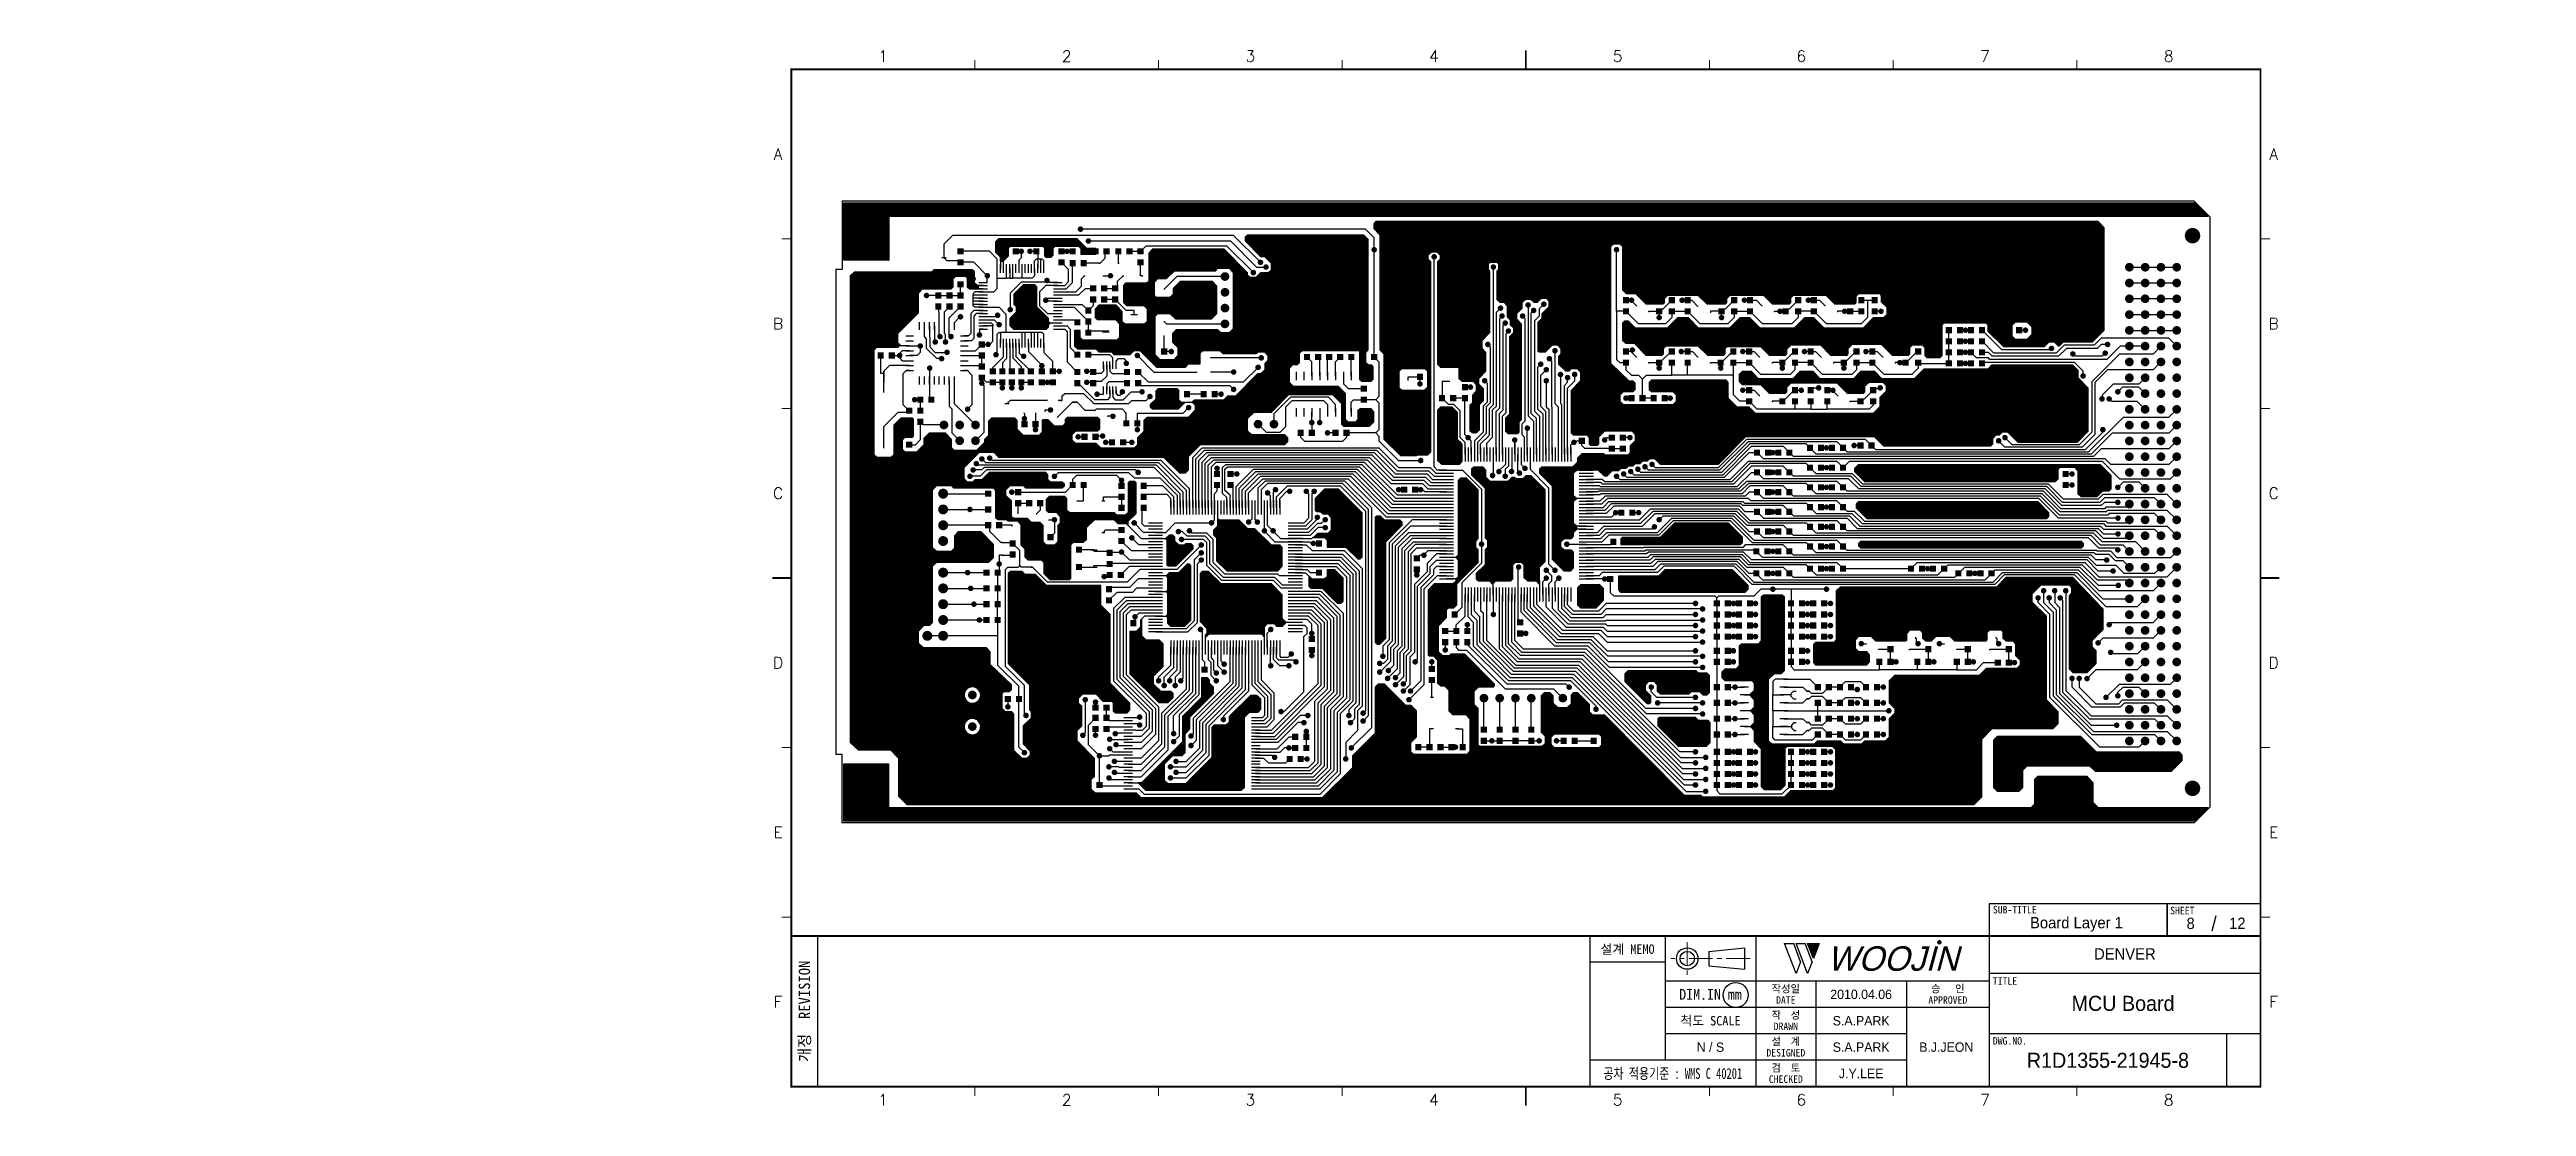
# Model space of a CAD drawing. Extents: x 295 to 953, y 10 to 290.
import ezdxf
from ezdxf.enums import TextEntityAlignment as Align

# ---------------------------------------------------------------- set-up
doc = ezdxf.new("R2010")
doc.units = 0
doc.header["$LTSCALE"] = 5
doc.header["$MEASUREMENT"] = 0
doc.linetypes.add('CENTER', pattern=[2, 1.25, -0.25, 0.25, -0.25])
doc.layers.get('0').update_dxf_attribs({"linetype": 'CONTINUOUS', "lineweight": 25})
for name, color, linetype, lineweight in [('2', 2, 'CENTER', 13), ('4', 4, 'CONTINUOUS', 18), ('6', 6, 'CONTINUOUS', 13)]:
    doc.layers.add(name, color=color, linetype=linetype, lineweight=lineweight)
for name, color, linetype in [('ART01_PHO', 7, 'CONTINUOUS'), ('SHEET', 3, 'CONTINUOUS'), ('문자', 4, 'CONTINUOUS'), ('테두리', 3, 'CONTINUOUS')]:
    doc.layers.add(name, color=color, linetype=linetype)
doc.styles.add('MARK', font='ARLRDBD.TTF')
doc.styles.get("Standard").update_dxf_attribs({"font": 'simplex.shx'})
doc.styles.add('굴림', font='')
doc.styles.add('굴림체', font='')
doc.styles.get('굴림').set_extended_font_data('Gulim')
doc.styles.get('굴림체').set_extended_font_data('GulimChe')

msp = doc.modelspace()

# ---------------------------------------------------------------- texts
at = {"color": 4, "style": '굴림'}
for s, p in [('2010.04.06', (775.98, 39.5)), ('S.A.PARK', (775.98, 32.5)), ('S.A.PARK', (775.98, 25.5)), ('B.J.JEON', (798.57, 25.5)), ('J.Y.LEE', (775.98, 18.5))]:
    msp.add_text(s, height=2.5, dxfattribs=at).set_placement(p, align=Align.MIDDLE_CENTER)
at = {"layer": '4', "style": '굴림'}
for s, p in [('Board Layer 1', (833.13, 58.53)), ('8', (863.44, 58.33)), ('12', (875.83, 58.38)), ('DENVER', (845.98, 50.24))]:
    msp.add_text(s, height=3, dxfattribs=at).set_placement(p, align=Align.MIDDLE_CENTER)
at = {"layer": '6', "char_height": 3.5278, "width": 39.2183, "attachment_point": 4}
for insert in [(295.11, 181.28), (295.11, 173.63)]:
    msp.add_mtext('{\\f굴림|b0|i0|c129;\\C7;', dxfattribs=dict(at, insert=insert))
at = {"layer": '6', "color": 4, "char_height": 3, "attachment_point": 4, "style": '굴림체'}
for insert, width in [((905.28, 137.42), 36.962), ((952.58, 106.26), 52.2944), ((952.58, 102.14), 52.2944), ((573.67, 73.54), 36.962)]:
    msp.add_mtext('{\\f굴림|b0|i0|c129;\\C7;', dxfattribs=dict(at, insert=insert, width=width))
at = {"layer": '문자', "style": '굴림'}
for s, height, p in [('MCU Board', 4, (845.5, 37.11)), ('N / S', 2.5, (735.98, 25.5)), ('R1D1355-21945-8', 4, (841.48, 22))]:
    msp.add_text(s, height=height, dxfattribs=at).set_placement(p, align=Align.MIDDLE_CENTER)

# ---------------------------------------------------------------- blocks, each defined once
blk = doc.blocks.new('B')
at = {"layer": '문자'}
blk.add_hatch(color=256, dxfattribs=at).paths.add_polyline_path([(13.79, 10), (15.31, 6), (16.84, 10)])
at = {"color": 4, "const_width": 0.6}
blk.add_lwpolyline([(48.46, 10.32, 1), (49.06, 10.32, 1)], format="xyb", close=True, dxfattribs=at)
at = {"layer": '문자'}
for p, q in [((10.73, 2), (7.68, 10)), ((7.68, 10), (10.09, 10)), ((11.94, 5.16), (10.09, 10)), ((10.73, 10), (13.15, 10)), ((13.79, 2), (10.73, 10)), ((14.99, 5.16), (13.15, 10)), ((13.79, 10), (16.84, 10)), ((15.31, 6), (13.79, 10)), ((16.84, 10), (15.31, 6)), ((11.94, 5.16), (10.73, 2)), ((14.99, 5.16), (13.79, 2))]:
    blk.add_line(p, q, dxfattribs=at)
at = {"layer": '문자', "style": 'MARK', "oblique": 15}
blk.add_text('WOOJIN', height=6.5, dxfattribs=at).set_placement((36.4, 6), align=Align.MIDDLE_CENTER)
blk = doc.blocks.new('C')
blk.add_line((15, 285), (15, 285))
at = {"layer": '2'}
for p, q in [((252.83, 53.35), (252.83, 44.65)), ((269.53, 49), (248.48, 49))]:
    blk.add_line(p, q, dxfattribs=at)
at = {"layer": 'SHEET'}
for p, q in [((393.14, 60.3), (392.07, 56.28)), ((22, 55), (22, 15)), ((227, 55), (227, 15)), ((247, 55), (247, 22)), ((271, 55), (271, 15)), ((271, 55), (271, 15)), ((333, 55), (333, 15)), ((247, 48), (227, 48)), ((333, 43), (247, 43)), ((287, 43), (287, 15)), ((311, 43), (311, 15)), ((405, 45), (333, 45)), ((333, 36), (247, 36)), ((311, 29), (247, 29)), ((405, 29), (333, 29)), ((396, 29), (396, 15)), ((311, 22), (227, 22))]:
    blk.add_line(p, q, dxfattribs=at)
at = {"layer": 'SHEET', "color": 4}
for p, q in [((258.53, 50.9), (268.03, 51.85)), ((258.53, 50.9), (258.53, 47.1)), ((258.53, 47.1), (268.03, 46.15)), ((268.03, 51.85), (268.03, 46.15))]:
    blk.add_line(p, q, dxfattribs=at)
at = {"layer": 'SHEET'}
for points in [[(333, 55), (380.19, 55), (380.19, 63.49), (333, 63.49)], [(380.19, 55), (405, 55), (405, 63.49), (380.19, 63.49)]]:
    blk.add_lwpolyline(points, close=True, dxfattribs=at)
at = {"layer": 'SHEET', "color": 4}
for radius in [2.85, 1.9]:
    blk.add_circle((252.83, 49), radius, dxfattribs=at)
at = {"layer": 'SHEET'}
blk.add_circle((265.7, 39.32), 3.32, dxfattribs=at)
at = {"layer": '테두리'}
blk.add_line((405, 285), (405, 15), dxfattribs=at)
for points, const_width in [([(210, 290), (210, 285)], 0.5), ([(15, 285), (15, 15), (405, 15), (405, 285), (15, 285)], 0.5), ([(63.75, 287.5), (63.75, 285)], 0.3), ([(112.5, 287.5), (112.5, 285)], 0.3), ([(161.25, 287.5), (161.25, 285)], 0.3), ([(258.75, 287.5), (258.75, 285)], 0.3), ([(307.5, 287.5), (307.5, 285)], 0.3), ([(356.25, 287.5), (356.25, 285)], 0.3), ([(12.5, 240), (15, 240)], 0.3), ([(407.5, 240), (405, 240)], 0.3), ([(12.5, 195), (15, 195)], 0.3), ([(407.5, 195), (405, 195)], 0.3), ([(10, 150), (15, 150)], 0.5), ([(410, 150), (405, 150)], 0.5), ([(12.5, 105), (15, 105)], 0.3), ([(407.5, 105), (405, 105)], 0.3), ([(12.5, 60), (15, 60)], 0.3), ([(407.5, 60), (405, 60)], 0.3), ([(15, 55), (405, 55)], 0.5), ([(63.75, 12.5), (63.75, 15)], 0.3), ([(112.5, 12.5), (112.5, 15)], 0.3), ([(161.25, 12.5), (161.25, 15)], 0.3), ([(210, 10), (210, 15)], 0.5), ([(258.75, 12.5), (258.75, 15)], 0.3), ([(307.5, 12.5), (307.5, 15)], 0.3), ([(356.25, 12.5), (356.25, 15)], 0.3)]:
    blk.add_lwpolyline(points, dxfattribs=dict(at, const_width=const_width))
blk.add_blockref('B', (271, 43))
at = {"layer": '문자'}
for s, p in [('1', (39.38, 288.5)), ('2', (88.12, 288.5)), ('3', (136.88, 288.5)), ('4', (185.62, 288.5)), ('5', (234.38, 288.5)), ('6', (283.12, 288.5)), ('7', (331.88, 288.5)), ('8', (380.62, 288.5)), ('A', (11.5, 262.5)), ('A', (408.5, 262.5)), ('B', (11.5, 217.5)), ('B', (408.5, 217.5)), ('C', (11.5, 172.5)), ('C', (408.5, 172.5)), ('D', (11.5, 127.5)), ('D', (408.5, 127.5)), ('E', (11.5, 82.5)), ('E', (408.5, 82.5)), ('F', (11.5, 37.5)), ('F', (408.5, 37.5)), ('1', (39.38, 11.5)), ('2', (88.12, 11.5)), ('3', (136.88, 11.5)), ('4', (185.62, 11.5)), ('5', (234.38, 11.5)), ('6', (283.12, 11.5)), ('7', (331.88, 11.5)), ('8', (380.62, 11.5))]:
    blk.add_text(s, height=3, dxfattribs=at).set_placement(p, align=Align.MIDDLE)
at = {"layer": '문자', "style": '굴림체'}
for s, height, p in [('SUB-TITLE', 2, (339.77, 61.98)), ('SHEET', 2, (384.24, 61.74)), ('설계 MEMO', 2.5, (237, 51.5)), ('DIM.IN mm', 2.85, (259, 39.5)), ('작성일', 2, (279, 41)), ('승   인', 2, (322, 41)), ('척도 SCALE', 2.5, (259, 32.5)), ('작  성', 2, (279, 34)), ('DATE', 2, (279, 38)), ('APPROVED', 2, (322, 38)), ('설  계', 2, (279, 27)), ('DRAWN', 2, (279, 31)), ('DESIGNED', 2, (279, 24)), ('검  토', 2, (279, 20)), ('CHECKED', 2, (279, 17))]:
    blk.add_text(s, height=height, dxfattribs=at).set_placement(p, align=Align.MIDDLE_CENTER)
blk.add_text('개정  REVISION', height=3, rotation=90, dxfattribs=at).set_placement((18.5, 35), align=Align.MIDDLE_CENTER)
for s, p in [('TITLE', (333.95, 42.05)), ('DWG.NO.', (333.95, 26.15))]:
    blk.add_text(s, height=2, dxfattribs=at).set_placement(p)
at = {"layer": '문자', "style": '굴림체', "width": 0.75}
blk.add_text('공차 적용기준 : WMS C 40201', height=2.85, dxfattribs=at).set_placement((249, 18.5), align=Align.MIDDLE_CENTER)

# ---------------------------------------------------------------- linework, layer by layer
msp.add_line((491.98, 15), (491.98, 15))
msp.add_line((491.98, 15), (491.98, 15))
for points, const_width in [([(508.91, 240.86, 1), (513.86, 240.86, 1)], 4.95), ([(568.39, 242.58, 1), (569.13, 242.58, 1)], 0.733), ([(649.74, 243.63, 1), (650.39, 243.63, 1)], 0.65), ([(651.84, 243.63, 1), (652.49, 243.63, 1)], 0.65), ([(667.55, 243.63, 1), (668.2, 243.63, 1)], 0.65), ([(669.65, 243.63, 1), (670.3, 243.63, 1)], 0.65), ([(688.51, 243.63, 1), (689.16, 243.63, 1)], 0.65), ([(690.6, 243.63, 1), (691.25, 243.63, 1)], 0.65), ([(705.27, 243.63, 1), (705.92, 243.63, 1)], 0.65), ([(707.37, 243.63, 1), (708.02, 243.63, 1)], 0.65), ([(733.77, 243.42, 1), (734.42, 243.42, 1)], 0.65), ([(735.87, 243.42, 1), (736.52, 243.42, 1)], 0.65), ([(759.34, 243.63, 1), (759.99, 243.63, 1)], 0.65), ([(761.43, 243.63, 1), (762.08, 243.63, 1)], 0.65), ([(806.28, 243.63, 1), (806.93, 243.63, 1)], 0.65), ([(808.37, 243.63, 1), (809.02, 243.63, 1)], 0.65), ([(546.81, 236.71, 1), (547.54, 236.71, 1)], 0.733), ([(552.68, 236.71, 1), (553.41, 236.71, 1)], 0.733), ([(554.98, 236.71, 1), (555.72, 236.71, 1)], 0.733), ([(564.83, 236.71, 1), (565.57, 236.71, 1)], 0.733), ([(570.49, 239.44, 1), (571.22, 239.44, 1)], 0.733), ([(570.91, 236.71, 1), (571.64, 236.71, 1)], 0.733), ([(615.17, 239.44, 1), (615.82, 239.44, 1)], 0.65), ([(617.26, 239.44, 1), (617.91, 239.44, 1)], 0.65), ([(627.74, 239.44, 1), (628.39, 239.44, 1)], 0.65), ([(629.84, 239.44, 1), (630.48, 239.44, 1)], 0.65), ([(640.31, 239.44, 1), (640.96, 239.44, 1)], 0.65), ([(642.41, 239.44, 1), (643.06, 239.44, 1)], 0.65), ([(646.35, 237.13, 1), (647.08, 237.13, 1)], 0.733), ([(649.74, 241.53, 1), (650.39, 241.53, 1)], 0.65), ([(651.84, 241.53, 1), (652.49, 241.53, 1)], 0.65), ([(667.55, 241.53, 1), (668.2, 241.53, 1)], 0.65), ([(669.65, 241.53, 1), (670.3, 241.53, 1)], 0.65), ([(688.51, 241.53, 1), (689.16, 241.53, 1)], 0.65), ([(690.6, 241.53, 1), (691.25, 241.53, 1)], 0.65), ([(705.27, 241.53, 1), (705.92, 241.53, 1)], 0.65), ([(707.37, 241.53, 1), (708.02, 241.53, 1)], 0.65), ([(710.68, 237.13, 1), (711.41, 237.13, 1)], 0.733), ([(733.77, 241.32, 1), (734.42, 241.32, 1)], 0.65), ([(735.87, 241.32, 1), (736.52, 241.32, 1)], 0.65), ([(759.34, 241.53, 1), (759.99, 241.53, 1)], 0.65), ([(761.43, 241.53, 1), (762.08, 241.53, 1)], 0.65), ([(806.28, 241.53, 1), (806.93, 241.53, 1)], 0.65), ([(808.37, 241.53, 1), (809.02, 241.53, 1)], 0.65), ([(830.79, 241.95, 1), (831.44, 241.95, 1)], 0.65), ([(830.79, 239.86, 1), (831.44, 239.86, 1)], 0.65), ([(832.89, 241.95, 1), (833.54, 241.95, 1)], 0.65), ([(832.89, 239.86, 1), (833.54, 239.86, 1)], 0.65), ([(862.91, 240.86, 1), (864.96, 240.86, 1)], 2.05), ([(529.63, 230.01, 1), (530.36, 230.01, 1)], 0.733), ([(543.67, 230.22, 1), (544.4, 230.22, 1)], 0.733), ([(572.83, 235.96, 1), (572.91, 235.96, 1)], 0.0838), ([(576.36, 230.22, 1), (577.09, 230.22, 1)], 0.733), ([(589.81, 235.46, 1), (590.46, 235.46, 1)], 0.65), ([(589.81, 233.36, 1), (590.46, 233.36, 1)], 0.65), ([(591.91, 235.46, 1), (592.56, 235.46, 1)], 0.65), ([(591.91, 233.36, 1), (592.56, 233.36, 1)], 0.65), ([(599.66, 235.46, 1), (600.31, 235.46, 1)], 0.65), ([(599.66, 233.36, 1), (600.31, 233.36, 1)], 0.65), ([(601.76, 235.46, 1), (602.4, 235.46, 1)], 0.65), ([(601.76, 233.36, 1), (602.4, 233.36, 1)], 0.65), ([(606.53, 230.01, 1), (607.69, 230.01, 1)], 1.15), ([(614.29, 231.06, 1), (615.02, 231.06, 1)], 0.733), ([(616.17, 233.78, 1), (616.91, 233.78, 1)], 0.733), ([(617.64, 232.52, 1), (618.37, 232.52, 1)], 0.733), ([(662.27, 235.25, 1), (663.01, 235.25, 1)], 0.733), ([(677.99, 232.52, 1), (678.72, 232.52, 1)], 0.733), ([(846.59, 232.48, 1), (847.75, 232.48, 1)], 1.15), ([(850.78, 232.48, 1), (851.94, 232.48, 1)], 1.15), ([(854.98, 232.48, 1), (856.13, 232.48, 1)], 1.15), ([(859.17, 232.48, 1), (860.32, 232.48, 1)], 1.15), ([(512.49, 228.96, 1), (513.14, 228.96, 1)], 0.65), ([(512.49, 226.87, 1), (513.14, 226.87, 1)], 0.65), ([(527.53, 224.98, 1), (528.27, 224.98, 1)], 0.733), ([(529.45, 226.74, 1), (529.53, 226.74, 1)], 0.0838), ([(539.9, 229.38, 1), (540.63, 229.38, 1)], 0.733), ([(552.3, 224.77, 1), (552.95, 224.77, 1)], 0.65), ([(559.17, 223.72, 1), (559.91, 223.72, 1)], 0.733), ([(559.51, 228.96, 1), (560.24, 228.96, 1)], 0.733), ([(582.43, 226.87, 1), (583.17, 226.87, 1)], 0.733), ([(586.88, 223.72, 1), (587.53, 223.72, 1)], 0.65), ([(588.97, 223.72, 1), (589.62, 223.72, 1)], 0.65), ([(598.4, 227.91, 1), (599.05, 227.91, 1)], 0.65), ([(600.5, 227.91, 1), (601.15, 227.91, 1)], 0.65), ([(606.53, 225.82, 1), (607.69, 225.82, 1)], 1.15), ([(619.36, 224.77, 1), (620.01, 224.77, 1)], 0.65), ([(621.45, 224.77, 1), (622.1, 224.77, 1)], 0.65), ([(641.36, 224.77, 1), (642.01, 224.77, 1)], 0.65), ([(643.46, 224.77, 1), (644.11, 224.77, 1)], 0.65), ([(650.79, 224.77, 1), (651.44, 224.77, 1)], 0.65), ([(652.89, 224.77, 1), (653.54, 224.77, 1)], 0.65), ([(658.12, 224.77, 1), (658.77, 224.77, 1)], 0.65), ([(660.22, 224.77, 1), (660.87, 224.77, 1)], 0.65), ([(665.46, 224.77, 1), (666.11, 224.77, 1)], 0.65), ([(667.55, 224.77, 1), (668.2, 224.77, 1)], 0.65), ([(672.79, 224.77, 1), (673.44, 224.77, 1)], 0.65), ([(674.89, 224.77, 1), (675.54, 224.77, 1)], 0.65), ([(682.22, 225.82, 1), (682.87, 225.82, 1)], 0.65), ([(682.22, 223.72, 1), (682.87, 223.72, 1)], 0.65), ([(684.32, 225.82, 1), (684.97, 225.82, 1)], 0.65), ([(684.32, 223.72, 1), (684.97, 223.72, 1)], 0.65), ([(704.43, 225.82, 1), (705.08, 225.82, 1)], 0.65), ([(704.43, 223.72, 1), (705.08, 223.72, 1)], 0.65), ([(706.53, 225.82, 1), (707.18, 225.82, 1)], 0.65), ([(706.53, 223.72, 1), (707.18, 223.72, 1)], 0.65), ([(714.66, 223.72, 1), (715.39, 223.72, 1)], 0.733), ([(720.53, 223.72, 1), (721.26, 223.72, 1)], 0.733), ([(728.07, 223.72, 1), (728.81, 223.72, 1)], 0.733), ([(737.08, 223.72, 1), (737.82, 223.72, 1)], 0.733), ([(744.63, 223.72, 1), (745.36, 223.72, 1)], 0.733), ([(754.06, 223.72, 1), (754.79, 223.72, 1)], 0.733), ([(761.6, 223.72, 1), (762.33, 223.72, 1)], 0.733), ([(771.03, 223.72, 1), (771.76, 223.72, 1)], 0.733), ([(787.21, 224.35, 1), (787.86, 224.35, 1)], 0.65), ([(789.3, 224.35, 1), (789.95, 224.35, 1)], 0.65), ([(801.46, 224.35, 1), (802.11, 224.35, 1)], 0.65), ([(803.55, 224.35, 1), (804.2, 224.35, 1)], 0.65), ([(810.68, 224.35, 1), (811.33, 224.35, 1)], 0.65), ([(812.77, 224.35, 1), (813.42, 224.35, 1)], 0.65), ([(817.59, 225.19, 1), (818.24, 225.19, 1)], 0.65), ([(817.59, 223.09, 1), (818.24, 223.09, 1)], 0.65), ([(846.59, 228.29, 1), (847.75, 228.29, 1)], 1.15), ([(846.59, 224.1, 1), (847.75, 224.1, 1)], 1.15), ([(850.78, 228.29, 1), (851.94, 228.29, 1)], 1.15), ([(850.78, 224.1, 1), (851.94, 224.1, 1)], 1.15), ([(854.98, 228.29, 1), (856.13, 228.29, 1)], 1.15), ([(854.98, 224.1, 1), (856.13, 224.1, 1)], 1.15), ([(859.17, 228.29, 1), (860.32, 228.29, 1)], 1.15), ([(859.17, 224.1, 1), (860.32, 224.1, 1)], 1.15), ([(511.44, 218.48, 1), (512.09, 218.48, 1)], 0.65), ([(511.44, 216.39, 1), (512.09, 216.39, 1)], 0.65), ([(513.53, 218.48, 1), (514.18, 218.48, 1)], 0.65), ([(513.53, 216.39, 1), (514.18, 216.39, 1)], 0.65), ([(536.54, 219.32, 1), (537.28, 219.32, 1)], 0.733), ([(546.39, 219.74, 1), (547.13, 219.74, 1)], 0.733), ([(546.81, 217.23, 1), (547.54, 217.23, 1)], 0.733), ([(549.74, 221.21, 1), (550.48, 221.21, 1)], 0.733), ([(551.25, 217.44, 1), (551.9, 217.44, 1)], 0.65), ([(552.3, 222.67, 1), (552.95, 222.67, 1)], 0.65), ([(553.31, 220.16, 1), (554.04, 220.16, 1)], 0.733), ([(553.35, 217.44, 1), (554, 217.44, 1)], 0.65), ([(557.54, 219.53, 1), (558.19, 219.53, 1)], 0.65), ([(557.54, 217.44, 1), (558.19, 217.44, 1)], 0.65), ([(559.17, 218.27, 1), (559.91, 218.27, 1)], 0.733), ([(586.88, 221.63, 1), (587.53, 221.63, 1)], 0.65), ([(588.97, 221.63, 1), (589.62, 221.63, 1)], 0.65), ([(598.4, 219.53, 1), (599.05, 219.53, 1)], 0.65), ([(600.5, 219.53, 1), (601.15, 219.53, 1)], 0.65), ([(606.53, 221.63, 1), (607.69, 221.63, 1)], 1.15), ([(606.53, 217.44, 1), (607.69, 217.44, 1)], 1.15), ([(619.36, 222.67, 1), (620.01, 222.67, 1)], 0.65), ([(619.36, 216.6, 1), (620.01, 216.6, 1)], 0.65), ([(621.45, 222.67, 1), (622.1, 222.67, 1)], 0.65), ([(621.45, 216.6, 1), (622.1, 216.6, 1)], 0.65), ([(630.88, 221.63, 1), (631.53, 221.63, 1)], 0.65), ([(630.88, 219.53, 1), (631.53, 219.53, 1)], 0.65), ([(632.98, 221.63, 1), (633.63, 221.63, 1)], 0.65), ([(632.98, 219.53, 1), (633.63, 219.53, 1)], 0.65), ([(641.36, 222.67, 1), (642.01, 222.67, 1)], 0.65), ([(641.36, 216.39, 1), (642.01, 216.39, 1)], 0.65), ([(643.46, 222.67, 1), (644.11, 222.67, 1)], 0.65), ([(643.46, 216.39, 1), (644.11, 216.39, 1)], 0.65), ([(650.79, 222.67, 1), (651.44, 222.67, 1)], 0.65), ([(652.89, 222.67, 1), (653.54, 222.67, 1)], 0.65), ([(658.12, 222.67, 1), (658.77, 222.67, 1)], 0.65), ([(660.22, 222.67, 1), (660.87, 222.67, 1)], 0.65), ([(665.46, 222.67, 1), (666.11, 222.67, 1)], 0.65), ([(665.46, 216.39, 1), (666.11, 216.39, 1)], 0.65), ([(667.55, 222.67, 1), (668.2, 222.67, 1)], 0.65), ([(667.55, 216.39, 1), (668.2, 216.39, 1)], 0.65), ([(672.79, 222.67, 1), (673.44, 222.67, 1)], 0.65), ([(674.89, 222.67, 1), (675.54, 222.67, 1)], 0.65), ([(679.88, 221.63, 1), (680.61, 221.63, 1)], 0.733), ([(680.29, 219.53, 1), (681.03, 219.53, 1)], 0.733), ([(681.13, 217.65, 1), (681.87, 217.65, 1)], 0.733), ([(685.74, 219.53, 1), (686.48, 219.53, 1)], 0.733), ([(687.21, 222.46, 1), (687.94, 222.46, 1)], 0.733), ([(688.68, 221, 1), (689.41, 221, 1)], 0.733), ([(691.4, 222.67, 1), (692.13, 222.67, 1)], 0.733), ([(722, 219.11, 1), (722.73, 219.11, 1)], 0.733), ([(738.55, 219.11, 1), (739.28, 219.11, 1)], 0.733), ([(754.06, 220.79, 1), (754.79, 220.79, 1)], 0.733), ([(771.24, 220.79, 1), (771.97, 220.79, 1)], 0.733), ([(780.88, 220.79, 1), (781.61, 220.79, 1)], 0.733), ([(814.62, 222.46, 1), (815.35, 222.46, 1)], 0.733), ([(846.59, 219.91, 1), (847.75, 219.91, 1)], 1.15), ([(850.78, 219.91, 1), (851.94, 219.91, 1)], 1.15), ([(854.98, 219.91, 1), (856.13, 219.91, 1)], 1.15), ([(859.17, 219.91, 1), (860.32, 219.91, 1)], 1.15), ([(525.86, 211.57, 1), (526.59, 211.57, 1)], 0.733), ([(529.84, 212.62, 1), (530.57, 212.62, 1)], 0.733), ([(531.1, 214.08, 1), (531.83, 214.08, 1)], 0.733), ([(532.56, 212.62, 1), (533.3, 212.62, 1)], 0.733), ([(532.98, 209.89, 1), (533.71, 209.89, 1)], 0.733), ([(534.03, 214.08, 1), (534.76, 214.08, 1)], 0.733), ([(541.57, 214.5, 1), (542.31, 214.5, 1)], 0.733), ([(543.88, 211.99, 1), (544.61, 211.99, 1)], 0.733), ([(567.56, 212.2, 1), (568.29, 212.2, 1)], 0.733), ([(585.41, 212.62, 1), (586.06, 212.62, 1)], 0.65), ([(585.41, 210.52, 1), (586.06, 210.52, 1)], 0.65), ([(587.51, 212.62, 1), (588.16, 212.62, 1)], 0.65), ([(587.51, 210.52, 1), (588.16, 210.52, 1)], 0.65), ([(592.49, 210.1, 1), (593.23, 210.1, 1)], 0.733), ([(595.26, 214.29, 1), (595.91, 214.29, 1)], 0.65), ([(595.26, 212.2, 1), (595.91, 212.2, 1)], 0.65), ([(597.35, 214.29, 1), (598, 214.29, 1)], 0.65), ([(597.35, 212.2, 1), (598, 212.2, 1)], 0.65), ([(601.55, 214.29, 1), (602.2, 214.29, 1)], 0.65), ([(601.55, 212.2, 1), (602.2, 212.2, 1)], 0.65), ([(603.64, 214.29, 1), (604.29, 214.29, 1)], 0.65), ([(603.64, 212.2, 1), (604.29, 212.2, 1)], 0.65), ([(619.36, 214.5, 1), (620.01, 214.5, 1)], 0.65), ([(621.45, 214.5, 1), (622.1, 214.5, 1)], 0.65), ([(641.36, 214.29, 1), (642.01, 214.29, 1)], 0.65), ([(643.41, 210.31, 1), (644.15, 210.31, 1)], 0.733), ([(643.46, 214.29, 1), (644.11, 214.29, 1)], 0.65), ([(650.79, 214.29, 1), (651.44, 214.29, 1)], 0.65), ([(650.79, 212.2, 1), (651.44, 212.2, 1)], 0.65), ([(652.89, 214.29, 1), (653.54, 214.29, 1)], 0.65), ([(652.89, 212.2, 1), (653.54, 212.2, 1)], 0.65), ([(665.46, 214.29, 1), (666.11, 214.29, 1)], 0.65), ([(665.84, 209.68, 1), (666.57, 209.68, 1)], 0.733), ([(667.55, 214.29, 1), (668.2, 214.29, 1)], 0.65), ([(676.52, 211.99, 1), (677.26, 211.99, 1)], 0.733), ([(681.97, 215.55, 1), (682.7, 215.55, 1)], 0.733), ([(683.44, 213.45, 1), (684.17, 213.45, 1)], 0.733), ([(692.07, 213.66, 1), (692.72, 213.66, 1)], 0.65), ([(694.17, 213.66, 1), (694.82, 213.66, 1)], 0.65), ([(694.33, 210.31, 1), (695.07, 210.31, 1)], 0.733), ([(704.23, 213.45, 1), (704.87, 213.45, 1)], 0.65), ([(706.32, 213.45, 1), (706.97, 213.45, 1)], 0.65), ([(714.7, 214.29, 1), (715.35, 214.29, 1)], 0.65), ([(714.87, 210.52, 1), (715.6, 210.52, 1)], 0.733), ([(716.8, 214.29, 1), (717.45, 214.29, 1)], 0.65), ([(722, 211.78, 1), (722.73, 211.78, 1)], 0.733), ([(727.86, 210.1, 1), (728.6, 210.1, 1)], 0.733), ([(736.87, 210.1, 1), (737.61, 210.1, 1)], 0.733), ([(744.21, 210.1, 1), (744.94, 210.1, 1)], 0.733), ([(753.22, 210.1, 1), (753.95, 210.1, 1)], 0.733), ([(760.55, 210.1, 1), (761.29, 210.1, 1)], 0.733), ([(769.56, 210.1, 1), (770.3, 210.1, 1)], 0.733), ([(776.9, 210.1, 1), (777.63, 210.1, 1)], 0.733), ([(785.91, 210.1, 1), (786.64, 210.1, 1)], 0.733), ([(793.7, 211.36, 1), (794.35, 211.36, 1)], 0.65), ([(795.8, 211.36, 1), (796.45, 211.36, 1)], 0.65), ([(803.3, 215.76, 1), (804.03, 215.76, 1)], 0.733), ([(803.3, 212.83, 1), (804.03, 212.83, 1)], 0.733), ([(803.3, 209.89, 1), (804.03, 209.89, 1)], 0.733), ([(814.62, 213.66, 1), (815.35, 213.66, 1)], 0.733), ([(819.23, 215.76, 1), (819.96, 215.76, 1)], 0.733), ([(821.36, 214.29, 1), (822.01, 214.29, 1)], 0.65), ([(821.36, 212.2, 1), (822.01, 212.2, 1)], 0.65), ([(823.46, 214.29, 1), (824.11, 214.29, 1)], 0.65), ([(823.46, 212.2, 1), (824.11, 212.2, 1)], 0.65), ([(826.14, 210.94, 1), (826.87, 210.94, 1)], 0.733), ([(840.39, 209.68, 1), (841.12, 209.68, 1)], 0.733), ([(841.02, 211.99, 1), (841.75, 211.99, 1)], 0.733), ([(846.59, 215.72, 1), (847.75, 215.72, 1)], 1.15), ([(846.59, 211.53, 1), (847.75, 211.53, 1)], 1.15), ([(850.78, 215.72, 1), (851.94, 215.72, 1)], 1.15), ([(850.78, 211.53, 1), (851.94, 211.53, 1)], 1.15), ([(854.98, 215.72, 1), (856.13, 215.72, 1)], 1.15), ([(854.98, 211.53, 1), (856.13, 211.53, 1)], 1.15), ([(859.17, 215.72, 1), (860.32, 215.72, 1)], 1.15), ([(859.17, 211.53, 1), (860.32, 211.53, 1)], 1.15), ([(520.41, 209.05, 1), (521.14, 209.05, 1)], 0.733), ([(528.37, 205.7, 1), (529.1, 205.7, 1)], 0.733), ([(531.51, 208.22, 1), (532.25, 208.22, 1)], 0.733), ([(545.97, 209.26, 1), (546.71, 209.26, 1)], 0.733), ([(553.31, 208.84, 1), (554.04, 208.84, 1)], 0.733), ([(558.13, 206.33, 1), (558.86, 206.33, 1)], 0.733), ([(562.74, 204.86, 1), (563.47, 204.86, 1)], 0.733), ([(570.07, 204.86, 1), (570.8, 204.86, 1)], 0.733), ([(580.55, 206.96, 1), (581.28, 206.96, 1)], 0.733), ([(583.48, 209.05, 1), (584.22, 209.05, 1)], 0.733), ([(593.75, 207.17, 1), (594.48, 207.17, 1)], 0.733), ([(609.05, 204.65, 1), (609.78, 204.65, 1)], 0.733), ([(611.17, 209.56, 1), (611.26, 209.56, 1)], 0.0838), ([(615.54, 205.91, 1), (616.28, 205.91, 1)], 0.733), ([(616.38, 208.42, 1), (617.12, 208.42, 1)], 0.733), ([(619.36, 205.91, 1), (620.01, 205.91, 1)], 0.65), ([(619.36, 203.81, 1), (620.01, 203.81, 1)], 0.65), ([(621.45, 205.91, 1), (622.1, 205.91, 1)], 0.65), ([(621.45, 203.81, 1), (622.1, 203.81, 1)], 0.65), ([(649.74, 205.91, 1), (650.39, 205.91, 1)], 0.65), ([(649.74, 203.81, 1), (650.39, 203.81, 1)], 0.65), ([(651.84, 205.91, 1), (652.49, 205.91, 1)], 0.65), ([(651.84, 203.81, 1), (652.49, 203.81, 1)], 0.65), ([(658.5, 208.22, 1), (659.23, 208.22, 1)], 0.733), ([(683.44, 208.22, 1), (684.17, 208.22, 1)], 0.733), ([(683.48, 205.7, 1), (684.13, 205.7, 1)], 0.65), ([(683.48, 203.61, 1), (684.13, 203.61, 1)], 0.65), ([(690.56, 206.75, 1), (691.3, 206.75, 1)], 0.733), ([(692.03, 205.28, 1), (692.76, 205.28, 1)], 0.733), ([(692.87, 208.22, 1), (693.6, 208.22, 1)], 0.733), ([(695.8, 204.02, 1), (696.53, 204.02, 1)], 0.733), ([(697.69, 203.19, 1), (698.42, 203.19, 1)], 0.733), ([(699.57, 204.02, 1), (700.31, 204.02, 1)], 0.733), ([(710.51, 204.23, 1), (711.16, 204.23, 1)], 0.65), ([(722, 205.7, 1), (722.73, 205.7, 1)], 0.733), ([(738.34, 205.7, 1), (739.07, 205.7, 1)], 0.733), ([(754.68, 205.7, 1), (755.42, 205.7, 1)], 0.733), ([(771.03, 205.7, 1), (771.76, 205.7, 1)], 0.733), ([(785.91, 207.17, 1), (786.64, 207.17, 1)], 0.733), ([(803.3, 206.96, 1), (804.03, 206.96, 1)], 0.733), ([(814.62, 205.28, 1), (815.35, 205.28, 1)], 0.733), ([(821.36, 205.7, 1), (822.01, 205.7, 1)], 0.65), ([(823.46, 205.7, 1), (824.11, 205.7, 1)], 0.65), ([(831.8, 209.47, 1), (832.53, 209.47, 1)], 0.733), ([(834.52, 203.61, 1), (835.26, 203.61, 1)], 0.733), ([(846.59, 207.34, 1), (847.75, 207.34, 1)], 1.15), ([(846.59, 203.14, 1), (847.75, 203.14, 1)], 1.15), ([(850.78, 207.34, 1), (851.94, 207.34, 1)], 1.15), ([(850.78, 203.14, 1), (851.94, 203.14, 1)], 1.15), ([(854.98, 207.34, 1), (856.13, 207.34, 1)], 1.15), ([(854.98, 203.14, 1), (856.13, 203.14, 1)], 1.15), ([(859.17, 207.34, 1), (860.32, 207.34, 1)], 1.15), ([(859.17, 203.14, 1), (860.32, 203.14, 1)], 1.15), ([(511.44, 200.67, 1), (512.09, 200.67, 1)], 0.65), ([(511.44, 198.58, 1), (512.09, 198.58, 1)], 0.65), ([(524.39, 197.32, 1), (525.12, 197.32, 1)], 0.733), ([(542.2, 201.72, 1), (542.93, 201.72, 1)], 0.733), ([(547.65, 200.46, 1), (548.38, 200.46, 1)], 0.733), ([(550.16, 200.46, 1), (550.9, 200.46, 1)], 0.733), ([(552.68, 200.46, 1), (553.41, 200.46, 1)], 0.733), ([(559.59, 201.93, 1), (560.33, 201.93, 1)], 0.733), ([(570.07, 201.93, 1), (570.8, 201.93, 1)], 0.733), ([(572.8, 198.79, 1), (573.53, 198.79, 1)], 0.733), ([(579.5, 199.41, 1), (580.23, 199.41, 1)], 0.733), ([(584.74, 199.41, 1), (585.47, 199.41, 1)], 0.733), ([(586.84, 198.16, 1), (587.57, 198.16, 1)], 0.733), ([(590.23, 198.58, 1), (590.88, 198.58, 1)], 0.65), ([(593.75, 197.11, 1), (594.48, 197.11, 1)], 0.733), ([(605.69, 198.79, 1), (606.43, 198.79, 1)], 0.733), ([(609.05, 200.04, 1), (609.78, 200.04, 1)], 0.733), ([(658.5, 201.51, 1), (659.23, 201.51, 1)], 0.733), ([(671.91, 200.67, 1), (672.65, 200.67, 1)], 0.733), ([(675.68, 202.35, 1), (676.42, 202.35, 1)], 0.733), ([(692.03, 202.35, 1), (692.76, 202.35, 1)], 0.733), ([(712.02, 202.73, 1), (712.67, 202.73, 1)], 0.65), ([(713.19, 197.74, 1), (713.93, 197.74, 1)], 0.733), ([(724.93, 197.74, 1), (725.66, 197.74, 1)], 0.733), ([(728.74, 201.09, 1), (729.39, 201.09, 1)], 0.65), ([(730.84, 201.09, 1), (731.49, 201.09, 1)], 0.65), ([(736.5, 201.09, 1), (737.15, 201.09, 1)], 0.65), ([(738.59, 201.09, 1), (739.24, 201.09, 1)], 0.65), ([(744.21, 199.83, 1), (744.94, 199.83, 1)], 0.733), ([(748.86, 201.93, 1), (749.51, 201.93, 1)], 0.65), ([(750.95, 201.93, 1), (751.6, 201.93, 1)], 0.65), ([(759.71, 199.83, 1), (760.45, 199.83, 1)], 0.733), ([(764.32, 200.46, 1), (765.06, 200.46, 1)], 0.733), ([(768.1, 199.83, 1), (768.83, 199.83, 1)], 0.733), ([(780.67, 200.46, 1), (781.4, 200.46, 1)], 0.733), ([(839.55, 197.53, 1), (840.29, 197.53, 1)], 0.733), ([(841.44, 197.53, 1), (842.17, 197.53, 1)], 0.733), ([(843.74, 199.41, 1), (844.48, 199.41, 1)], 0.733), ([(846.59, 198.95, 1), (847.75, 198.95, 1)], 1.15), ([(850.78, 198.95, 1), (851.94, 198.95, 1)], 1.15), ([(854.98, 198.95, 1), (856.13, 198.95, 1)], 1.15), ([(859.17, 198.95, 1), (860.32, 198.95, 1)], 1.15), ([(531.93, 190.61, 1), (533.09, 190.61, 1)], 1.15), ([(536.12, 190.61, 1), (537.28, 190.61, 1)], 1.15), ([(538.43, 194.8, 1), (539.16, 194.8, 1)], 0.733), ([(540.32, 190.61, 1), (541.47, 190.61, 1)], 1.15), ([(553.52, 192.29, 1), (554.25, 192.29, 1)], 0.733), ([(560.43, 194.59, 1), (561.17, 194.59, 1)], 0.733), ([(576.99, 192.92, 1), (577.72, 192.92, 1)], 0.733), ([(590.23, 196.48, 1), (590.88, 196.48, 1)], 0.65), ([(591.49, 191.03, 1), (592.14, 191.03, 1)], 0.65), ([(593.58, 191.03, 1), (594.23, 191.03, 1)], 0.65), ([(596.31, 190.19, 1), (596.96, 190.19, 1)], 0.65), ([(597.1, 195.22, 1), (597.84, 195.22, 1)], 0.733), ([(598.4, 190.19, 1), (599.05, 190.19, 1)], 0.65), ([(601.55, 194.39, 1), (602.2, 194.39, 1)], 0.65), ([(601.55, 192.29, 1), (602.2, 192.29, 1)], 0.65), ([(603.64, 194.39, 1), (604.29, 194.39, 1)], 0.65), ([(603.64, 192.29, 1), (604.29, 192.29, 1)], 0.65), ([(611.14, 190.82, 1), (612.3, 190.82, 1)], 1.15), ([(615.33, 190.82, 1), (616.49, 190.82, 1)], 1.15), ([(615.78, 194.05, 1), (615.87, 194.05, 1)], 0.0838), ([(619.53, 190.82, 1), (620.68, 190.82, 1)], 1.15), ([(629.79, 191.24, 1), (630.53, 191.24, 1)], 0.733), ([(631.89, 191.24, 1), (632.62, 191.24, 1)], 0.733), ([(650.79, 191.24, 1), (651.44, 191.24, 1)], 0.65), ([(652.89, 191.24, 1), (653.54, 191.24, 1)], 0.65), ([(658.12, 191.24, 1), (658.77, 191.24, 1)], 0.65), ([(660.22, 191.24, 1), (660.87, 191.24, 1)], 0.65), ([(664.41, 191.24, 1), (665.06, 191.24, 1)], 0.65), ([(666.51, 191.24, 1), (667.16, 191.24, 1)], 0.65), ([(673, 191.03, 1), (673.65, 191.03, 1)], 0.65), ([(846.59, 194.76, 1), (847.75, 194.76, 1)], 1.15), ([(846.59, 190.57, 1), (847.75, 190.57, 1)], 1.15), ([(850.78, 194.76, 1), (851.94, 194.76, 1)], 1.15), ([(850.78, 190.57, 1), (851.94, 190.57, 1)], 1.15), ([(854.98, 194.76, 1), (856.13, 194.76, 1)], 1.15), ([(854.98, 190.57, 1), (856.13, 190.57, 1)], 1.15), ([(859.17, 194.76, 1), (860.32, 194.76, 1)], 1.15), ([(859.17, 190.57, 1), (860.32, 190.57, 1)], 1.15), ([(511.44, 189.15, 1), (512.09, 189.15, 1)], 0.65), ([(511.44, 187.05, 1), (512.09, 187.05, 1)], 0.65), ([(531.93, 186.42, 1), (533.09, 186.42, 1)], 1.15), ([(536.12, 186.42, 1), (537.28, 186.42, 1)], 1.15), ([(540.32, 186.42, 1), (541.47, 186.42, 1)], 1.15), ([(553.56, 185.16, 1), (554.21, 185.16, 1)], 0.65), ([(555.65, 185.16, 1), (556.3, 185.16, 1)], 0.65), ([(556.45, 189.36, 1), (557.18, 189.36, 1)], 0.733), ([(562.78, 185.16, 1), (563.43, 185.16, 1)], 0.65), ([(564.87, 185.16, 1), (565.52, 185.16, 1)], 0.65), ([(567.77, 187.47, 1), (568.5, 187.47, 1)], 0.733), ([(574.26, 187.68, 1), (575, 187.68, 1)], 0.733), ([(575.1, 186, 1), (575.83, 186, 1)], 0.733), ([(582.02, 186, 1), (582.75, 186, 1)], 0.733), ([(583.48, 189.36, 1), (584.22, 189.36, 1)], 0.733), ([(588.97, 185.16, 1), (589.62, 185.16, 1)], 0.65), ([(591.07, 185.16, 1), (591.72, 185.16, 1)], 0.65), ([(596.31, 188.1, 1), (596.96, 188.1, 1)], 0.65), ([(598.4, 188.1, 1), (599.05, 188.1, 1)], 0.65), ([(606.78, 187.05, 1), (607.43, 187.05, 1)], 0.65), ([(608.88, 187.05, 1), (609.53, 187.05, 1)], 0.65), ([(611.35, 187.47, 1), (612.09, 187.47, 1)], 0.733), ([(614.12, 187.05, 1), (614.77, 187.05, 1)], 0.65), ([(616.21, 187.05, 1), (616.86, 187.05, 1)], 0.65), ([(619.36, 187.05, 1), (620.01, 187.05, 1)], 0.65), ([(621.45, 187.05, 1), (622.1, 187.05, 1)], 0.65), ([(633.98, 188.52, 1), (634.72, 188.52, 1)], 0.733), ([(650.79, 189.15, 1), (651.44, 189.15, 1)], 0.65), ([(652.89, 189.15, 1), (653.54, 189.15, 1)], 0.65), ([(653.93, 183.91, 1), (654.58, 183.91, 1)], 0.65), ([(656.03, 183.91, 1), (656.68, 183.91, 1)], 0.65), ([(658.12, 189.15, 1), (658.77, 189.15, 1)], 0.65), ([(660.22, 189.15, 1), (660.87, 189.15, 1)], 0.65), ([(664.41, 189.15, 1), (665.06, 189.15, 1)], 0.65), ([(664.41, 183.91, 1), (665.06, 183.91, 1)], 0.65), ([(666.51, 189.15, 1), (667.16, 189.15, 1)], 0.65), ([(666.51, 183.91, 1), (667.16, 183.91, 1)], 0.65), ([(667.72, 187.47, 1), (668.46, 187.47, 1)], 0.733), ([(671.28, 187.26, 1), (672.02, 187.26, 1)], 0.733), ([(673, 188.94, 1), (673.65, 188.94, 1)], 0.65), ([(683.65, 189.77, 1), (684.38, 189.77, 1)], 0.733), ([(683.65, 186.63, 1), (684.38, 186.63, 1)], 0.733), ([(687, 189.77, 1), (687.73, 189.77, 1)], 0.733), ([(699.36, 186, 1), (700.1, 186, 1)], 0.733), ([(701.67, 189.77, 1), (702.4, 189.77, 1)], 0.733), ([(707.54, 186.63, 1), (708.27, 186.63, 1)], 0.733), ([(714.24, 187.26, 1), (714.98, 187.26, 1)], 0.733), ([(717.85, 184.96, 1), (718.5, 184.96, 1)], 0.65), ([(719.94, 184.96, 1), (720.59, 184.96, 1)], 0.65), ([(735.03, 184.33, 1), (735.68, 184.33, 1)], 0.65), ([(737.12, 184.33, 1), (737.77, 184.33, 1)], 0.65), ([(766.42, 184.54, 1), (767.15, 184.54, 1)], 0.733), ([(773.75, 185.16, 1), (774.49, 185.16, 1)], 0.733), ([(784.9, 185.58, 1), (785.55, 185.58, 1)], 0.65), ([(787, 185.58, 1), (787.65, 185.58, 1)], 0.65), ([(793.24, 185.58, 1), (793.98, 185.58, 1)], 0.733), ([(812.1, 186.42, 1), (812.84, 186.42, 1)], 0.733), ([(813.78, 187.26, 1), (814.51, 187.26, 1)], 0.733), ([(839.76, 189.36, 1), (840.5, 189.36, 1)], 0.733), ([(846.59, 186.38, 1), (847.75, 186.38, 1)], 1.15), ([(850.78, 186.38, 1), (851.94, 186.38, 1)], 1.15), ([(854.98, 186.38, 1), (856.13, 186.38, 1)], 1.15), ([(859.17, 186.38, 1), (860.32, 186.38, 1)], 1.15), ([(521.71, 177.83, 1), (522.36, 177.83, 1)], 0.65), ([(523.8, 177.83, 1), (524.45, 177.83, 1)], 0.65), ([(533.86, 179.51, 1), (534.51, 179.51, 1)], 0.65), ([(533.86, 177.41, 1), (534.51, 177.41, 1)], 0.65), ([(535.96, 179.51, 1), (536.61, 179.51, 1)], 0.65), ([(535.96, 177.41, 1), (536.61, 177.41, 1)], 0.65), ([(539.06, 176.99, 1), (539.79, 176.99, 1)], 0.733), ([(539.9, 178.67, 1), (540.63, 178.67, 1)], 0.733), ([(540.73, 180.35, 1), (541.47, 180.35, 1)], 0.733), ([(542.2, 181.6, 1), (542.93, 181.6, 1)], 0.733), ([(544.3, 181.81, 1), (545.03, 181.81, 1)], 0.733), ([(553.56, 183.07, 1), (554.21, 183.07, 1)], 0.65), ([(555.65, 183.07, 1), (556.3, 183.07, 1)], 0.65), ([(555.65, 176.99, 1), (556.3, 176.99, 1)], 0.65), ([(557.75, 176.99, 1), (558.4, 176.99, 1)], 0.65), ([(561.48, 176.99, 1), (562.21, 176.99, 1)], 0.733), ([(562.78, 183.07, 1), (563.43, 183.07, 1)], 0.65), ([(564.87, 183.07, 1), (565.52, 183.07, 1)], 0.65), ([(572.42, 183.07, 1), (573.07, 183.07, 1)], 0.65), ([(574.51, 183.07, 1), (575.16, 183.07, 1)], 0.65), ([(582.06, 183.07, 1), (582.71, 183.07, 1)], 0.65), ([(583.69, 178.04, 1), (584.43, 178.04, 1)], 0.733), ([(584.15, 183.07, 1), (584.8, 183.07, 1)], 0.65), ([(588.97, 183.07, 1), (589.62, 183.07, 1)], 0.65), ([(591.07, 183.07, 1), (591.72, 183.07, 1)], 0.65), ([(604.65, 179.09, 1), (605.38, 179.09, 1)], 0.733), ([(609.89, 177.62, 1), (610.62, 177.62, 1)], 0.733), ([(658.71, 181.18, 1), (659.44, 181.18, 1)], 0.733), ([(664.41, 181.81, 1), (665.06, 181.81, 1)], 0.65), ([(666.51, 181.81, 1), (667.16, 181.81, 1)], 0.65), ([(677.78, 177.2, 1), (678.51, 177.2, 1)], 0.733), ([(679.46, 178.25, 1), (680.19, 178.25, 1)], 0.733), ([(681.13, 176.99, 1), (681.87, 176.99, 1)], 0.733), ([(682.81, 178.25, 1), (683.54, 178.25, 1)], 0.733), ([(684.9, 177.83, 1), (685.64, 177.83, 1)], 0.733), ([(686.37, 179.09, 1), (687.11, 179.09, 1)], 0.733), ([(710.68, 176.99, 1), (711.41, 176.99, 1)], 0.733), ([(712.57, 177.62, 1), (713.3, 177.62, 1)], 0.733), ([(714.45, 178.25, 1), (715.18, 178.25, 1)], 0.733), ([(716.34, 178.88, 1), (717.07, 178.88, 1)], 0.733), ([(717.85, 182.86, 1), (718.5, 182.86, 1)], 0.65), ([(718.22, 179.51, 1), (718.96, 179.51, 1)], 0.733), ([(719.94, 182.86, 1), (720.59, 182.86, 1)], 0.65), ([(720.11, 180.14, 1), (720.84, 180.14, 1)], 0.733), ([(735.03, 182.23, 1), (735.68, 182.23, 1)], 0.65), ([(737.12, 182.23, 1), (737.77, 182.23, 1)], 0.65), ([(752.17, 183.28, 1), (752.9, 183.28, 1)], 0.733), ([(752.17, 178.04, 1), (752.9, 178.04, 1)], 0.733), ([(766.42, 179.3, 1), (767.15, 179.3, 1)], 0.733), ([(784.9, 179.09, 1), (785.55, 179.09, 1)], 0.65), ([(784.9, 176.99, 1), (785.55, 176.99, 1)], 0.65), ([(787, 179.09, 1), (787.65, 179.09, 1)], 0.65), ([(787, 176.99, 1), (787.65, 176.99, 1)], 0.65), ([(816.75, 179.09, 1), (817.4, 179.09, 1)], 0.65), ([(816.75, 176.99, 1), (817.4, 176.99, 1)], 0.65), ([(818.85, 179.09, 1), (819.5, 179.09, 1)], 0.65), ([(818.85, 176.99, 1), (819.5, 176.99, 1)], 0.65), ([(831.59, 177.62, 1), (832.32, 177.62, 1)], 0.733), ([(846.59, 182.19, 1), (847.75, 182.19, 1)], 1.15), ([(846.59, 178, 1), (847.75, 178, 1)], 1.15), ([(850.78, 182.19, 1), (851.94, 182.19, 1)], 1.15), ([(850.78, 178, 1), (851.94, 178, 1)], 1.15), ([(854.98, 182.19, 1), (856.13, 182.19, 1)], 1.15), ([(854.98, 178, 1), (856.13, 178, 1)], 1.15), ([(859.17, 182.19, 1), (860.32, 182.19, 1)], 1.15), ([(859.17, 178, 1), (860.32, 178, 1)], 1.15), ([(510.18, 170.92, 1), (510.83, 170.92, 1)], 0.65), ([(512.28, 170.92, 1), (512.93, 170.92, 1)], 0.65), ([(521.71, 175.74, 1), (522.36, 175.74, 1)], 0.65), ([(523.8, 175.74, 1), (524.45, 175.74, 1)], 0.65), ([(527.45, 172.38, 1), (528.77, 172.38, 1)], 1.32), ([(531.64, 172.38, 1), (532.96, 172.38, 1)], 1.32), ([(550.16, 172.8, 1), (550.9, 172.8, 1)], 0.733), ([(555.65, 174.9, 1), (556.3, 174.9, 1)], 0.65), ([(557.75, 174.9, 1), (558.4, 174.9, 1)], 0.65), ([(579.29, 175.94, 1), (580.02, 175.94, 1)], 0.733), ([(618.06, 172.59, 1), (618.79, 172.59, 1)], 0.733), ([(620.15, 173.43, 1), (620.89, 173.43, 1)], 0.733), ([(623.93, 173.01, 1), (624.66, 173.01, 1)], 0.733), ([(628.33, 173.01, 1), (629.06, 173.01, 1)], 0.733), ([(630.42, 173.01, 1), (631.16, 173.01, 1)], 0.733), ([(652.84, 173.43, 1), (653.58, 173.43, 1)], 0.733), ([(658.71, 173.43, 1), (659.44, 173.43, 1)], 0.733), ([(670.7, 172.38, 1), (671.35, 172.38, 1)], 0.65), ([(672.79, 172.38, 1), (673.44, 172.38, 1)], 0.65), ([(677.61, 173.43, 1), (678.26, 173.43, 1)], 0.65), ([(677.61, 171.33, 1), (678.26, 171.33, 1)], 0.65), ([(679.71, 173.43, 1), (680.36, 173.43, 1)], 0.65), ([(679.71, 171.33, 1), (680.36, 171.33, 1)], 0.65), ([(695.42, 175.53, 1), (696.07, 175.53, 1)], 0.65), ([(695.42, 173.43, 1), (696.07, 173.43, 1)], 0.65), ([(697.52, 175.53, 1), (698.17, 175.53, 1)], 0.65), ([(697.52, 173.43, 1), (698.17, 173.43, 1)], 0.65), ([(697.9, 171.33, 1), (698.63, 171.33, 1)], 0.733), ([(752.17, 172.8, 1), (752.9, 172.8, 1)], 0.733), ([(766.42, 174.06, 1), (767.15, 174.06, 1)], 0.733), ([(831.59, 174.69, 1), (832.32, 174.69, 1)], 0.733), ([(843.74, 174.06, 1), (844.48, 174.06, 1)], 0.733), ([(846.59, 173.81, 1), (847.75, 173.81, 1)], 1.15), ([(850.78, 173.81, 1), (851.94, 173.81, 1)], 1.15), ([(854.98, 173.81, 1), (856.13, 173.81, 1)], 1.15), ([(859.17, 173.81, 1), (860.32, 173.81, 1)], 1.15), ([(510.18, 168.82, 1), (510.83, 168.82, 1)], 0.65), ([(512.28, 168.82, 1), (512.93, 168.82, 1)], 0.65), ([(527.45, 168.19, 1), (528.77, 168.19, 1)], 1.32), ([(527.45, 164, 1), (528.77, 164, 1)], 1.32), ([(531.64, 168.19, 1), (532.96, 168.19, 1)], 1.32), ([(531.64, 164, 1), (532.96, 164, 1)], 1.32), ([(539.06, 168.19, 1), (539.79, 168.19, 1)], 0.733), ([(561.48, 165.47, 1), (562.21, 165.47, 1)], 0.733), ([(570.32, 166.1, 1), (570.97, 166.1, 1)], 0.65), ([(572.42, 166.1, 1), (573.07, 166.1, 1)], 0.65), ([(582.64, 164.63, 1), (583.38, 164.63, 1)], 0.733), ([(603.18, 164.63, 1), (603.91, 164.63, 1)], 0.733), ([(613.03, 164.84, 1), (613.76, 164.84, 1)], 0.733), ([(615.33, 164.84, 1), (616.07, 164.84, 1)], 0.733), ([(631.26, 166.1, 1), (631.99, 166.1, 1)], 0.733), ([(633.36, 165.47, 1), (634.09, 165.47, 1)], 0.733), ([(638.22, 164, 1), (638.87, 164, 1)], 0.65), ([(640.31, 164, 1), (640.96, 164, 1)], 0.65), ([(647.65, 164, 1), (648.3, 164, 1)], 0.65), ([(649.74, 164, 1), (650.39, 164, 1)], 0.65), ([(670.7, 170.29, 1), (671.35, 170.29, 1)], 0.65), ([(672.79, 170.29, 1), (673.44, 170.29, 1)], 0.65), ([(678.62, 164.21, 1), (679.35, 164.21, 1)], 0.733), ([(684.11, 165.05, 1), (684.76, 165.05, 1)], 0.65), ([(686.2, 165.05, 1), (686.85, 165.05, 1)], 0.65), ([(710.47, 167.35, 1), (711.2, 167.35, 1)], 0.733), ([(716.55, 167.35, 1), (717.28, 167.35, 1)], 0.733), ([(722, 165.47, 1), (722.73, 165.47, 1)], 0.733), ([(752.17, 167.56, 1), (752.9, 167.56, 1)], 0.733), ([(766.42, 168.82, 1), (767.15, 168.82, 1)], 0.733), ([(786.37, 169.03, 1), (787.02, 169.03, 1)], 0.65), ([(786.37, 166.93, 1), (787.02, 166.93, 1)], 0.65), ([(788.46, 169.03, 1), (789.11, 169.03, 1)], 0.65), ([(788.46, 166.93, 1), (789.11, 166.93, 1)], 0.65), ([(818.01, 168.82, 1), (818.66, 168.82, 1)], 0.65), ([(818.01, 166.72, 1), (818.66, 166.72, 1)], 0.65), ([(820.11, 168.82, 1), (820.76, 168.82, 1)], 0.65), ([(820.11, 166.72, 1), (820.76, 166.72, 1)], 0.65), ([(843.74, 170.08, 1), (844.48, 170.08, 1)], 0.733), ([(843.79, 165.89, 1), (844.52, 165.89, 1)], 0.733), ([(846.59, 169.62, 1), (847.75, 169.62, 1)], 1.15), ([(846.59, 165.43, 1), (847.75, 165.43, 1)], 1.15), ([(850.78, 169.62, 1), (851.94, 169.62, 1)], 1.15), ([(850.78, 165.43, 1), (851.94, 165.43, 1)], 1.15), ([(854.98, 169.62, 1), (856.13, 169.62, 1)], 1.15), ([(854.98, 165.43, 1), (856.13, 165.43, 1)], 1.15), ([(859.17, 169.62, 1), (860.32, 169.62, 1)], 1.15), ([(859.17, 165.43, 1), (860.32, 165.43, 1)], 1.15), ([(512.49, 162.95, 1), (513.14, 162.95, 1)], 0.65), ([(512.49, 160.86, 1), (513.14, 160.86, 1)], 0.65), ([(514.58, 162.95, 1), (515.23, 162.95, 1)], 0.65), ([(514.58, 160.86, 1), (515.23, 160.86, 1)], 0.65), ([(527.45, 159.81, 1), (528.77, 159.81, 1)], 1.32), ([(531.64, 159.81, 1), (532.96, 159.81, 1)], 1.32), ([(582.02, 160.65, 1), (582.75, 160.65, 1)], 0.733), ([(594.17, 157.55, 1), (594.9, 157.55, 1)], 0.733), ([(594.38, 162.32, 1), (595.11, 162.32, 1)], 0.733), ([(595.22, 160.23, 1), (595.95, 160.23, 1)], 0.733), ([(597.31, 162.53, 1), (598.05, 162.53, 1)], 0.733), ([(600.46, 158.76, 1), (601.19, 158.76, 1)], 0.733), ([(605.28, 162.95, 1), (606.01, 162.95, 1)], 0.733), ([(605.74, 160.86, 1), (606.39, 160.86, 1)], 0.65), ([(605.74, 158.76, 1), (606.39, 158.76, 1)], 0.65), ([(607.83, 160.86, 1), (608.48, 160.86, 1)], 0.65), ([(607.83, 158.76, 1), (608.48, 158.76, 1)], 0.65), ([(617.22, 162.53, 1), (617.95, 162.53, 1)], 0.733), ([(619.53, 162.53, 1), (620.26, 162.53, 1)], 0.733), ([(630.21, 159.18, 1), (630.95, 159.18, 1)], 0.733), ([(633.36, 163.37, 1), (634.09, 163.37, 1)], 0.733), ([(634.61, 160.86, 1), (635.35, 160.86, 1)], 0.733), ([(638.22, 161.9, 1), (638.87, 161.9, 1)], 0.65), ([(640.31, 161.9, 1), (640.96, 161.9, 1)], 0.65), ([(647.65, 161.9, 1), (648.3, 161.9, 1)], 0.65), ([(649.74, 161.9, 1), (650.39, 161.9, 1)], 0.65), ([(670.7, 162.95, 1), (671.35, 162.95, 1)], 0.65), ([(670.7, 160.86, 1), (671.35, 160.86, 1)], 0.65), ([(672.79, 162.95, 1), (673.44, 162.95, 1)], 0.65), ([(672.79, 160.86, 1), (673.44, 160.86, 1)], 0.65), ([(674.85, 158.97, 1), (675.58, 158.97, 1)], 0.733), ([(684.11, 162.95, 1), (684.76, 162.95, 1)], 0.65), ([(686.2, 162.95, 1), (686.85, 162.95, 1)], 0.65), ([(697.48, 158.97, 1), (698.21, 158.97, 1)], 0.733), ([(714.45, 159.6, 1), (715.18, 159.6, 1)], 0.733), ([(720.74, 163.58, 1), (721.47, 163.58, 1)], 0.733), ([(726.23, 162.95, 1), (726.88, 162.95, 1)], 0.65), ([(726.23, 160.86, 1), (726.88, 160.86, 1)], 0.65), ([(728.32, 162.95, 1), (728.97, 162.95, 1)], 0.65), ([(728.32, 160.86, 1), (728.97, 160.86, 1)], 0.65), ([(737.75, 162.95, 1), (738.4, 162.95, 1)], 0.65), ([(737.75, 160.86, 1), (738.4, 160.86, 1)], 0.65), ([(739.85, 162.95, 1), (740.5, 162.95, 1)], 0.65), ([(739.85, 160.86, 1), (740.5, 160.86, 1)], 0.65), ([(752.17, 162.32, 1), (752.9, 162.32, 1)], 0.733), ([(752.17, 157.09, 1), (752.9, 157.09, 1)], 0.733), ([(766.42, 163.58, 1), (767.15, 163.58, 1)], 0.733), ([(766.42, 158.34, 1), (767.15, 158.34, 1)], 0.733), ([(786.37, 158.76, 1), (787.02, 158.76, 1)], 0.65), ([(788.46, 158.76, 1), (789.11, 158.76, 1)], 0.65), ([(818.01, 158.76, 1), (818.66, 158.76, 1)], 0.65), ([(820.11, 158.76, 1), (820.76, 158.76, 1)], 0.65), ([(831.84, 158.97, 1), (832.49, 158.97, 1)], 0.65), ([(833.94, 158.97, 1), (834.59, 158.97, 1)], 0.65), ([(843.74, 157.46, 1), (844.48, 157.46, 1)], 0.733), ([(843.79, 161.7, 1), (844.52, 161.7, 1)], 0.733), ([(846.59, 161.23, 1), (847.75, 161.23, 1)], 1.15), ([(846.59, 157.04, 1), (847.75, 157.04, 1)], 1.15), ([(850.78, 161.23, 1), (851.94, 161.23, 1)], 1.15), ([(850.78, 157.04, 1), (851.94, 157.04, 1)], 1.15), ([(854.98, 161.23, 1), (856.13, 161.23, 1)], 1.15), ([(854.98, 157.04, 1), (856.13, 157.04, 1)], 1.15), ([(859.17, 161.23, 1), (860.32, 161.23, 1)], 1.15), ([(859.17, 157.04, 1), (860.32, 157.04, 1)], 1.15), ([(521.92, 153.52, 1), (522.57, 153.52, 1)], 0.65), ([(521.92, 151.43, 1), (522.57, 151.43, 1)], 0.65), ([(524.01, 153.52, 1), (524.66, 153.52, 1)], 0.65), ([(524.01, 151.43, 1), (524.66, 151.43, 1)], 0.65), ([(527.45, 155.62, 1), (528.77, 155.62, 1)], 1.32), ([(527.45, 151.43, 1), (528.77, 151.43, 1)], 1.32), ([(531.64, 155.62, 1), (532.96, 155.62, 1)], 1.32), ([(531.64, 151.43, 1), (532.96, 151.43, 1)], 1.32), ([(538.43, 151.43, 1), (539.16, 151.43, 1)], 0.733), ([(546.81, 153.73, 1), (547.54, 153.73, 1)], 0.733), ([(579.29, 156.88, 1), (580.02, 156.88, 1)], 0.733), ([(592.33, 155.41, 1), (592.98, 155.41, 1)], 0.65), ([(594.42, 155.41, 1), (595.07, 155.41, 1)], 0.65), ([(600.46, 156.67, 1), (601.19, 156.67, 1)], 0.733), ([(600.46, 154.78, 1), (601.19, 154.78, 1)], 0.733), ([(617.26, 156.67, 1), (617.91, 156.67, 1)], 0.65), ([(617.26, 154.57, 1), (617.91, 154.57, 1)], 0.65), ([(619.36, 156.67, 1), (620.01, 156.67, 1)], 0.65), ([(619.36, 154.57, 1), (620.01, 154.57, 1)], 0.65), ([(648.69, 153.52, 1), (649.34, 153.52, 1)], 0.65), ([(648.69, 151.43, 1), (649.34, 151.43, 1)], 0.65), ([(657.66, 150.8, 1), (658.4, 150.8, 1)], 0.733), ([(659.55, 156.04, 1), (660.28, 156.04, 1)], 0.733), ([(669.82, 153.94, 1), (670.55, 153.94, 1)], 0.733), ([(678.62, 150.8, 1), (679.35, 150.8, 1)], 0.733), ([(680.13, 156.88, 1), (680.78, 156.88, 1)], 0.65), ([(680.13, 154.78, 1), (680.78, 154.78, 1)], 0.65), ([(682.22, 156.88, 1), (682.87, 156.88, 1)], 0.65), ([(682.22, 154.78, 1), (682.87, 154.78, 1)], 0.65), ([(684.7, 152.89, 1), (685.43, 152.89, 1)], 0.733), ([(688.89, 150.8, 1), (689.62, 150.8, 1)], 0.733), ([(692.03, 152.06, 1), (692.76, 152.06, 1)], 0.733), ([(694.33, 152.06, 1), (695.07, 152.06, 1)], 0.733), ([(726.23, 151.43, 1), (726.88, 151.43, 1)], 0.65), ([(728.32, 151.43, 1), (728.97, 151.43, 1)], 0.65), ([(737.75, 151.43, 1), (738.4, 151.43, 1)], 0.65), ([(739.85, 151.43, 1), (740.5, 151.43, 1)], 0.65), ([(752.17, 151.22, 1), (752.9, 151.22, 1)], 0.733), ([(766.42, 152.48, 1), (767.15, 152.48, 1)], 0.733), ([(793.24, 152.48, 1), (793.98, 152.48, 1)], 0.733), ([(805.82, 151.22, 1), (806.55, 151.22, 1)], 0.733), ([(840.81, 154.78, 1), (841.54, 154.78, 1)], 0.733), ([(842.49, 151.85, 1), (843.22, 151.85, 1)], 0.733), ([(846.59, 152.85, 1), (847.75, 152.85, 1)], 1.15), ([(850.78, 152.85, 1), (851.94, 152.85, 1)], 1.15), ([(854.98, 152.85, 1), (856.13, 152.85, 1)], 1.15), ([(859.17, 152.85, 1), (860.32, 152.85, 1)], 1.15), ([(512.49, 145.14, 1), (513.14, 145.14, 1)], 0.65), ([(514.58, 145.14, 1), (515.23, 145.14, 1)], 0.65), ([(527.45, 147.24, 1), (528.77, 147.24, 1)], 1.32), ([(531.64, 147.24, 1), (532.96, 147.24, 1)], 1.32), ([(539.27, 147.24, 1), (540, 147.24, 1)], 0.733), ([(552.3, 148.28, 1), (552.95, 148.28, 1)], 0.65), ([(552.3, 146.19, 1), (552.95, 146.19, 1)], 0.65), ([(554.4, 148.28, 1), (555.05, 148.28, 1)], 0.65), ([(554.4, 146.19, 1), (555.05, 146.19, 1)], 0.65), ([(566.97, 146.19, 1), (567.62, 146.19, 1)], 0.65), ([(566.97, 144.09, 1), (567.62, 144.09, 1)], 0.65), ([(569.07, 146.19, 1), (569.72, 146.19, 1)], 0.65), ([(569.07, 144.09, 1), (569.72, 144.09, 1)], 0.65), ([(574.68, 150.38, 1), (575.41, 150.38, 1)], 0.733), ([(594.17, 150.38, 1), (594.9, 150.38, 1)], 0.733), ([(594.17, 145.14, 1), (594.9, 145.14, 1)], 0.733), ([(596.31, 148.28, 1), (596.96, 148.28, 1)], 0.65), ([(596.31, 146.19, 1), (596.96, 146.19, 1)], 0.65), ([(601.55, 148.28, 1), (602.2, 148.28, 1)], 0.65), ([(601.55, 146.19, 1), (602.2, 146.19, 1)], 0.65), ([(603.64, 148.28, 1), (604.29, 148.28, 1)], 0.65), ([(603.64, 146.19, 1), (604.29, 146.19, 1)], 0.65), ([(616.21, 146.19, 1), (616.86, 146.19, 1)], 0.65), ([(616.21, 144.09, 1), (616.86, 144.09, 1)], 0.65), ([(618.31, 146.19, 1), (618.96, 146.19, 1)], 0.65), ([(618.31, 144.09, 1), (618.96, 144.09, 1)], 0.65), ([(634.61, 149.75, 1), (635.35, 149.75, 1)], 0.733), ([(636.12, 148.28, 1), (636.77, 148.28, 1)], 0.65), ([(636.12, 146.19, 1), (636.77, 146.19, 1)], 0.65), ([(663.36, 147.24, 1), (664.01, 147.24, 1)], 0.65), ([(663.36, 145.14, 1), (664.01, 145.14, 1)], 0.65), ([(665.46, 147.24, 1), (666.11, 147.24, 1)], 0.65), ([(665.46, 145.14, 1), (666.11, 145.14, 1)], 0.65), ([(674.89, 150.38, 1), (675.54, 150.38, 1)], 0.65), ([(676.98, 150.38, 1), (677.63, 150.38, 1)], 0.65), ([(692.03, 149.96, 1), (692.76, 149.96, 1)], 0.733), ([(695.38, 149.96, 1), (696.12, 149.96, 1)], 0.733), ([(702.34, 145.77, 1), (702.99, 145.77, 1)], 0.65), ([(704.43, 145.77, 1), (705.08, 145.77, 1)], 0.65), ([(707.54, 149.75, 1), (708.27, 149.75, 1)], 0.733), ([(714.45, 149.75, 1), (715.18, 149.75, 1)], 0.733), ([(726.23, 149.33, 1), (726.88, 149.33, 1)], 0.65), ([(728.32, 149.33, 1), (728.97, 149.33, 1)], 0.65), ([(737.75, 149.33, 1), (738.4, 149.33, 1)], 0.65), ([(739.85, 149.33, 1), (740.5, 149.33, 1)], 0.65), ([(752.17, 147.03, 1), (752.9, 147.03, 1)], 0.733), ([(766.42, 147.03, 1), (767.15, 147.03, 1)], 0.733), ([(786.37, 145.56, 1), (787.02, 145.56, 1)], 0.65), ([(788.46, 145.56, 1), (789.11, 145.56, 1)], 0.65), ([(814.87, 145.56, 1), (815.52, 145.56, 1)], 0.65), ([(816.96, 145.56, 1), (817.61, 145.56, 1)], 0.65), ([(822.58, 144.72, 1), (823.31, 144.72, 1)], 0.733), ([(824.05, 146.61, 1), (824.78, 146.61, 1)], 0.733), ([(825.51, 144.72, 1), (826.25, 144.72, 1)], 0.733), ([(826.98, 146.61, 1), (827.71, 146.61, 1)], 0.733), ([(828.45, 144.72, 1), (829.18, 144.72, 1)], 0.733), ([(829.91, 146.61, 1), (830.65, 146.61, 1)], 0.733), ([(832.89, 144.3, 1), (833.54, 144.3, 1)], 0.65), ([(834.98, 144.3, 1), (835.63, 144.3, 1)], 0.65), ([(843.87, 148.03, 1), (844.6, 148.03, 1)], 0.733), ([(846.59, 148.66, 1), (847.75, 148.66, 1)], 1.15), ([(846.59, 144.47, 1), (847.75, 144.47, 1)], 1.15), ([(850.78, 148.66, 1), (851.94, 148.66, 1)], 1.15), ([(850.78, 144.47, 1), (851.94, 144.47, 1)], 1.15), ([(854.98, 148.66, 1), (856.13, 148.66, 1)], 1.15), ([(854.98, 144.47, 1), (856.13, 144.47, 1)], 1.15), ([(859.17, 148.66, 1), (860.32, 148.66, 1)], 1.15), ([(859.17, 144.47, 1), (860.32, 144.47, 1)], 1.15), ([(512.49, 143.05, 1), (513.14, 143.05, 1)], 0.65), ([(514.58, 143.05, 1), (515.23, 143.05, 1)], 0.65), ([(527.45, 143.05, 1), (528.77, 143.05, 1)], 1.32), ([(527.45, 138.85, 1), (528.77, 138.85, 1)], 1.32), ([(531.64, 143.05, 1), (532.96, 143.05, 1)], 1.32), ([(531.64, 138.85, 1), (532.96, 138.85, 1)], 1.32), ([(540.11, 143.05, 1), (540.84, 143.05, 1)], 0.733), ([(541.57, 138.85, 1), (542.31, 138.85, 1)], 0.733), ([(558.59, 142, 1), (559.24, 142, 1)], 0.65), ([(558.59, 139.9, 1), (559.24, 139.9, 1)], 0.65), ([(560.68, 142, 1), (561.33, 142, 1)], 0.65), ([(560.68, 139.9, 1), (561.33, 139.9, 1)], 0.65), ([(573.01, 142.42, 1), (573.74, 142.42, 1)], 0.733), ([(582.85, 139.69, 1), (583.59, 139.69, 1)], 0.733), ([(594.17, 139.69, 1), (594.9, 139.69, 1)], 0.733), ([(596.31, 140.95, 1), (596.96, 140.95, 1)], 0.65), ([(596.31, 138.85, 1), (596.96, 138.85, 1)], 0.65), ([(601.92, 138.02, 1), (602.66, 138.02, 1)], 0.733), ([(607.83, 140.95, 1), (608.48, 140.95, 1)], 0.65), ([(607.83, 138.85, 1), (608.48, 138.85, 1)], 0.65), ([(609.93, 140.95, 1), (610.58, 140.95, 1)], 0.65), ([(609.93, 138.85, 1), (610.58, 138.85, 1)], 0.65), ([(617.22, 138.02, 1), (617.95, 138.02, 1)], 0.733), ([(648.69, 137.81, 1), (649.34, 137.81, 1)], 0.65), ([(663.11, 140.32, 1), (663.84, 140.32, 1)], 0.733), ([(671.07, 137.6, 1), (671.81, 137.6, 1)], 0.733), ([(677.99, 140.32, 1), (678.72, 140.32, 1)], 0.733), ([(702.34, 143.67, 1), (702.99, 143.67, 1)], 0.65), ([(704.43, 143.67, 1), (705.08, 143.67, 1)], 0.65), ([(731.63, 143.25, 1), (732.37, 143.25, 1)], 0.733), ([(731.63, 140.32, 1), (732.37, 140.32, 1)], 0.733), ([(731.63, 137.39, 1), (732.37, 137.39, 1)], 0.733), ([(733.52, 141.79, 1), (734.25, 141.79, 1)], 0.733), ([(733.52, 138.85, 1), (734.25, 138.85, 1)], 0.733), ([(741.69, 143.25, 1), (742.43, 143.25, 1)], 0.733), ([(741.69, 140.32, 1), (742.43, 140.32, 1)], 0.733), ([(741.69, 137.39, 1), (742.43, 137.39, 1)], 0.733), ([(747.56, 143.25, 1), (748.29, 143.25, 1)], 0.733), ([(747.56, 140.32, 1), (748.29, 140.32, 1)], 0.733), ([(747.56, 137.39, 1), (748.29, 137.39, 1)], 0.733), ([(761.39, 143.25, 1), (762.12, 143.25, 1)], 0.733), ([(761.39, 140.32, 1), (762.12, 140.32, 1)], 0.733), ([(761.39, 137.39, 1), (762.12, 137.39, 1)], 0.733), ([(767.47, 143.25, 1), (768.2, 143.25, 1)], 0.733), ([(767.47, 140.32, 1), (768.2, 140.32, 1)], 0.733), ([(767.47, 137.39, 1), (768.2, 137.39, 1)], 0.733), ([(786.37, 143.46, 1), (787.02, 143.46, 1)], 0.65), ([(788.46, 143.46, 1), (789.11, 143.46, 1)], 0.65), ([(814.87, 143.46, 1), (815.52, 143.46, 1)], 0.65), ([(816.96, 143.46, 1), (817.61, 143.46, 1)], 0.65), ([(832.89, 142.21, 1), (833.54, 142.21, 1)], 0.65), ([(834.98, 142.21, 1), (835.63, 142.21, 1)], 0.65), ([(841.44, 137.6, 1), (842.17, 137.6, 1)], 0.733), ([(846.59, 140.28, 1), (847.75, 140.28, 1)], 1.15), ([(850.78, 140.28, 1), (851.94, 140.28, 1)], 1.15), ([(854.98, 140.28, 1), (856.13, 140.28, 1)], 1.15), ([(859.17, 140.28, 1), (860.32, 140.28, 1)], 1.15), ([(527.45, 134.66, 1), (528.77, 134.66, 1)], 1.32), ([(531.64, 134.66, 1), (532.96, 134.66, 1)], 1.32), ([(552.3, 135.71, 1), (552.95, 135.71, 1)], 0.65), ([(552.3, 133.62, 1), (552.95, 133.62, 1)], 0.65), ([(554.4, 135.71, 1), (555.05, 135.71, 1)], 0.65), ([(554.4, 133.62, 1), (555.05, 133.62, 1)], 0.65), ([(572.21, 135.71, 1), (572.86, 135.71, 1)], 0.65), ([(572.21, 133.62, 1), (572.86, 133.62, 1)], 0.65), ([(574.3, 135.71, 1), (574.95, 135.71, 1)], 0.65), ([(574.3, 133.62, 1), (574.95, 133.62, 1)], 0.65), ([(582.43, 133.62, 1), (583.17, 133.62, 1)], 0.733), ([(600.25, 136.34, 1), (600.98, 136.34, 1)], 0.733), ([(618.9, 136.34, 1), (619.63, 136.34, 1)], 0.733), ([(629.79, 135.29, 1), (630.53, 135.29, 1)], 0.733), ([(648.69, 135.71, 1), (649.34, 135.71, 1)], 0.65), ([(665.21, 130.89, 1), (665.94, 130.89, 1)], 0.733), ([(686.58, 135.29, 1), (687.31, 135.29, 1)], 0.733), ([(731.63, 134.45, 1), (732.37, 134.45, 1)], 0.733), ([(733.52, 135.92, 1), (734.25, 135.92, 1)], 0.733), ([(733.52, 132.99, 1), (734.25, 132.99, 1)], 0.733), ([(741.69, 134.45, 1), (742.43, 134.45, 1)], 0.733), ([(747.56, 134.45, 1), (748.29, 134.45, 1)], 0.733), ([(761.39, 134.45, 1), (762.12, 134.45, 1)], 0.733), ([(767.47, 134.45, 1), (768.2, 134.45, 1)], 0.733), ([(775.64, 132.57, 1), (776.37, 132.57, 1)], 0.733), ([(790.73, 132.57, 1), (791.46, 132.57, 1)], 0.733), ([(796.39, 132.57, 1), (797.12, 132.57, 1)], 0.733), ([(812.1, 132.57, 1), (812.84, 132.57, 1)], 0.733), ([(838.5, 132.78, 1), (839.24, 132.78, 1)], 0.733), ([(846.59, 136.09, 1), (847.75, 136.09, 1)], 1.15), ([(846.59, 131.9, 1), (847.75, 131.9, 1)], 1.15), ([(850.78, 136.09, 1), (851.94, 136.09, 1)], 1.15), ([(850.78, 131.9, 1), (851.94, 131.9, 1)], 1.15), ([(854.98, 136.09, 1), (856.13, 136.09, 1)], 1.15), ([(854.98, 131.9, 1), (856.13, 131.9, 1)], 1.15), ([(859.17, 136.09, 1), (860.32, 136.09, 1)], 1.15), ([(859.17, 131.9, 1), (860.32, 131.9, 1)], 1.15), ([(512.49, 126.28, 1), (513.14, 126.28, 1)], 0.65), ([(514.58, 126.28, 1), (515.23, 126.28, 1)], 0.65), ([(526.11, 126.28, 1), (526.76, 126.28, 1)], 0.65), ([(528.2, 126.28, 1), (528.85, 126.28, 1)], 0.65), ([(539.73, 127.33, 1), (540.38, 127.33, 1)], 0.65), ([(539.73, 125.23, 1), (540.38, 125.23, 1)], 0.65), ([(541.82, 127.33, 1), (542.47, 127.33, 1)], 0.65), ([(541.82, 125.23, 1), (542.47, 125.23, 1)], 0.65), ([(562.78, 129.42, 1), (563.43, 129.42, 1)], 0.65), ([(562.78, 127.33, 1), (563.43, 127.33, 1)], 0.65), ([(564.87, 129.42, 1), (565.52, 129.42, 1)], 0.65), ([(564.87, 127.33, 1), (565.52, 127.33, 1)], 0.65), ([(584.78, 129.42, 1), (585.43, 129.42, 1)], 0.65), ([(584.78, 127.33, 1), (585.43, 127.33, 1)], 0.65), ([(586.88, 129.42, 1), (587.53, 129.42, 1)], 0.65), ([(586.88, 127.33, 1), (587.53, 127.33, 1)], 0.65), ([(604.44, 124.81, 1), (605.17, 124.81, 1)], 0.733), ([(606.53, 127.12, 1), (607.27, 127.12, 1)], 0.733), ([(606.53, 125.02, 1), (607.27, 125.02, 1)], 0.733), ([(618.9, 126.7, 1), (619.63, 126.7, 1)], 0.733), ([(623.72, 126.7, 1), (624.45, 126.7, 1)], 0.733), ([(624.34, 129.84, 1), (625.08, 129.84, 1)], 0.733), ([(625.6, 127.75, 1), (626.34, 127.75, 1)], 0.733), ([(629.79, 129.42, 1), (630.53, 129.42, 1)], 0.733), ([(647.81, 127.33, 1), (648.55, 127.33, 1)], 0.733), ([(647.81, 125.02, 1), (648.55, 125.02, 1)], 0.733), ([(648.65, 129.22, 1), (649.39, 129.22, 1)], 0.733), ([(650.12, 125.44, 1), (650.85, 125.44, 1)], 0.733), ([(657.24, 127.75, 1), (657.98, 127.75, 1)], 0.733), ([(661.64, 127.75, 1), (662.38, 127.75, 1)], 0.733), ([(666.93, 127.33, 1), (667.57, 127.33, 1)], 0.65), ([(666.93, 125.23, 1), (667.57, 125.23, 1)], 0.65), ([(669.02, 127.33, 1), (669.67, 127.33, 1)], 0.65), ([(669.02, 125.23, 1), (669.67, 125.23, 1)], 0.65), ([(731.63, 130.68, 1), (732.37, 130.68, 1)], 0.733), ([(731.63, 127.75, 1), (732.37, 127.75, 1)], 0.733), ([(733.52, 129.22, 1), (734.25, 129.22, 1)], 0.733), ([(733.52, 126.28, 1), (734.25, 126.28, 1)], 0.733), ([(741.69, 130.68, 1), (742.43, 130.68, 1)], 0.733), ([(741.69, 127.75, 1), (742.43, 127.75, 1)], 0.733), ([(761.39, 130.68, 1), (762.12, 130.68, 1)], 0.733), ([(761.39, 127.75, 1), (762.12, 127.75, 1)], 0.733), ([(784.86, 127.75, 1), (785.59, 127.75, 1)], 0.733), ([(794.92, 127.75, 1), (795.65, 127.75, 1)], 0.733), ([(805.4, 127.75, 1), (806.13, 127.75, 1)], 0.733), ([(816.29, 127.54, 1), (817.03, 127.54, 1)], 0.733), ([(832.89, 125.65, 1), (833.54, 125.65, 1)], 0.65), ([(834.98, 125.65, 1), (835.63, 125.65, 1)], 0.65), ([(841.86, 130.26, 1), (842.59, 130.26, 1)], 0.733), ([(846.59, 127.71, 1), (847.75, 127.71, 1)], 1.15), ([(850.78, 127.71, 1), (851.94, 127.71, 1)], 1.15), ([(854.98, 127.71, 1), (856.13, 127.71, 1)], 1.15), ([(859.17, 127.71, 1), (860.32, 127.71, 1)], 1.15), ([(512.49, 124.19, 1), (513.14, 124.19, 1)], 0.65), ([(514.58, 124.19, 1), (515.23, 124.19, 1)], 0.65), ([(526.11, 124.19, 1), (526.76, 124.19, 1)], 0.65), ([(528.2, 124.19, 1), (528.85, 124.19, 1)], 0.65), ([(539.48, 118.95, 1), (540.63, 118.95, 1)], 1.15), ([(557.54, 119.99, 1), (558.19, 119.99, 1)], 0.65), ([(557.54, 117.9, 1), (558.19, 117.9, 1)], 0.65), ([(559.64, 119.99, 1), (560.29, 119.99, 1)], 0.65), ([(559.64, 117.9, 1), (560.29, 117.9, 1)], 0.65), ([(569.65, 117.69, 1), (570.39, 117.69, 1)], 0.733), ([(572.21, 123.14, 1), (572.86, 123.14, 1)], 0.65), ([(572.21, 121.04, 1), (572.86, 121.04, 1)], 0.65), ([(574.3, 123.14, 1), (574.95, 123.14, 1)], 0.65), ([(574.3, 121.04, 1), (574.95, 121.04, 1)], 0.65), ([(589.14, 122.72, 1), (589.87, 122.72, 1)], 0.733), ([(590.61, 121.46, 1), (591.34, 121.46, 1)], 0.733), ([(592.07, 122.72, 1), (592.81, 122.72, 1)], 0.733), ([(593.54, 121.46, 1), (594.27, 121.46, 1)], 0.733), ([(595.01, 122.72, 1), (595.74, 122.72, 1)], 0.733), ([(604.44, 122.72, 1), (605.17, 122.72, 1)], 0.733), ([(649.91, 123.35, 1), (650.64, 123.35, 1)], 0.733), ([(652.01, 123.56, 1), (652.74, 123.56, 1)], 0.733), ([(652.01, 121.67, 1), (652.74, 121.67, 1)], 0.733), ([(654.1, 121.88, 1), (654.83, 121.88, 1)], 0.733), ([(654.1, 119.99, 1), (654.83, 119.99, 1)], 0.733), ([(655.57, 117.69, 1), (656.3, 117.69, 1)], 0.733), ([(655.99, 119.99, 1), (656.72, 119.99, 1)], 0.733), ([(668.35, 122.3, 1), (669.08, 122.3, 1)], 0.733), ([(675.27, 118.11, 1), (676.42, 118.11, 1)], 1.15), ([(679.46, 118.11, 1), (680.61, 118.11, 1)], 1.15), ([(683.65, 118.11, 1), (684.8, 118.11, 1)], 1.15), ([(687.84, 118.11, 1), (688.99, 118.11, 1)], 1.15), ([(692.03, 118.11, 1), (693.18, 118.11, 1)], 1.15), ([(696.22, 118.11, 1), (697.37, 118.11, 1)], 1.15), ([(698.11, 121.04, 1), (698.84, 121.04, 1)], 0.733), ([(715.12, 124.19, 1), (715.77, 124.19, 1)], 0.65), ([(715.12, 122.09, 1), (715.77, 122.09, 1)], 0.65), ([(717.22, 124.19, 1), (717.87, 124.19, 1)], 0.65), ([(717.22, 122.09, 1), (717.87, 122.09, 1)], 0.65), ([(719.9, 121.04, 1), (720.63, 121.04, 1)], 0.733), ([(725.18, 122.93, 1), (725.83, 122.93, 1)], 0.65), ([(725.18, 120.83, 1), (725.83, 120.83, 1)], 0.65), ([(727.28, 122.93, 1), (727.93, 122.93, 1)], 0.65), ([(727.28, 120.83, 1), (727.93, 120.83, 1)], 0.65), ([(731.63, 118.32, 1), (732.37, 118.32, 1)], 0.733), ([(742.11, 121.04, 1), (742.85, 121.04, 1)], 0.733), ([(747.77, 123.14, 1), (748.5, 123.14, 1)], 0.733), ([(748.02, 121.67, 1), (748.67, 121.67, 1)], 0.65), ([(748.02, 119.58, 1), (748.67, 119.58, 1)], 0.65), ([(750.12, 121.67, 1), (750.77, 121.67, 1)], 0.65), ([(750.12, 119.58, 1), (750.77, 119.58, 1)], 0.65), ([(774.59, 120.41, 1), (775.33, 120.41, 1)], 0.733), ([(781.51, 121.04, 1), (782.24, 121.04, 1)], 0.733), ([(786.79, 121.67, 1), (787.44, 121.67, 1)], 0.65), ([(788.88, 121.67, 1), (789.53, 121.67, 1)], 0.65), ([(793.28, 121.67, 1), (793.93, 121.67, 1)], 0.65), ([(795.38, 121.67, 1), (796.03, 121.67, 1)], 0.65), ([(804.56, 123.14, 1), (805.29, 123.14, 1)], 0.733), ([(820.32, 121.67, 1), (820.97, 121.67, 1)], 0.65), ([(822.41, 121.67, 1), (823.06, 121.67, 1)], 0.65), ([(831.59, 123.35, 1), (832.32, 123.35, 1)], 0.733), ([(833.48, 123.35, 1), (834.21, 123.35, 1)], 0.733), ([(835.57, 123.31, 1), (836.3, 123.31, 1)], 0.733), ([(840.6, 118.32, 1), (841.33, 118.32, 1)], 0.733), ([(843.74, 118.74, 1), (844.48, 118.74, 1)], 0.733), ([(846.59, 123.52, 1), (847.75, 123.52, 1)], 1.15), ([(846.59, 119.32, 1), (847.75, 119.32, 1)], 1.15), ([(850.78, 123.52, 1), (851.94, 123.52, 1)], 1.15), ([(850.78, 119.32, 1), (851.94, 119.32, 1)], 1.15), ([(854.98, 123.52, 1), (856.13, 123.52, 1)], 1.15), ([(854.98, 119.32, 1), (856.13, 119.32, 1)], 1.15), ([(859.17, 123.52, 1), (860.32, 123.52, 1)], 1.15), ([(859.17, 119.32, 1), (860.32, 119.32, 1)], 1.15), ([(539.48, 114.76, 1), (540.63, 114.76, 1)], 1.15), ([(549.12, 115.8, 1), (549.85, 115.8, 1)], 0.733), ([(553.94, 113.5, 1), (554.67, 113.5, 1)], 0.733), ([(562.78, 111.61, 1), (563.43, 111.61, 1)], 0.65), ([(564.87, 111.61, 1), (565.52, 111.61, 1)], 0.65), ([(572.38, 117.06, 1), (573.11, 117.06, 1)], 0.733), ([(584.11, 113.08, 1), (584.84, 113.08, 1)], 0.733), ([(606.32, 112.45, 1), (607.06, 112.45, 1)], 0.733), ([(621.62, 114.55, 1), (622.35, 114.55, 1)], 0.733), ([(627.7, 111.61, 1), (628.43, 111.61, 1)], 0.733), ([(628.75, 113.5, 1), (629.48, 113.5, 1)], 0.733), ([(639.64, 113.5, 1), (640.38, 113.5, 1)], 0.733), ([(640.06, 111.61, 1), (640.79, 111.61, 1)], 0.733), ([(643.41, 114.13, 1), (644.15, 114.13, 1)], 0.733), ([(643.41, 112.03, 1), (644.15, 112.03, 1)], 0.733), ([(648.69, 114.76, 1), (649.34, 114.76, 1)], 0.65), ([(648.69, 112.66, 1), (649.34, 112.66, 1)], 0.65), ([(650.79, 114.76, 1), (651.44, 114.76, 1)], 0.65), ([(650.79, 112.66, 1), (651.44, 112.66, 1)], 0.65), ([(655.36, 114.76, 1), (656.09, 114.76, 1)], 0.733), ([(700.03, 113.08, 1), (700.68, 113.08, 1)], 0.65), ([(702.13, 113.08, 1), (702.78, 113.08, 1)], 0.65), ([(705.23, 115.18, 1), (705.96, 115.18, 1)], 0.733), ([(707.54, 111.4, 1), (708.27, 111.4, 1)], 0.733), ([(721.58, 116.85, 1), (722.31, 116.85, 1)], 0.733), ([(725.18, 111.61, 1), (725.83, 111.61, 1)], 0.65), ([(727.28, 111.61, 1), (727.93, 111.61, 1)], 0.65), ([(731.63, 115.38, 1), (732.37, 115.38, 1)], 0.733), ([(733.52, 116.85, 1), (734.25, 116.85, 1)], 0.733), ([(733.52, 113.92, 1), (734.25, 113.92, 1)], 0.733), ([(742.11, 116.85, 1), (742.85, 116.85, 1)], 0.733), ([(742.11, 112.66, 1), (742.85, 112.66, 1)], 0.733), ([(748.02, 115.59, 1), (748.67, 115.59, 1)], 0.65), ([(750.12, 115.59, 1), (750.77, 115.59, 1)], 0.65), ([(774.59, 116.85, 1), (775.33, 116.85, 1)], 0.733), ([(774.59, 112.66, 1), (775.33, 112.66, 1)], 0.733), ([(781.51, 116.85, 1), (782.24, 116.85, 1)], 0.733), ([(781.51, 112.66, 1), (782.24, 112.66, 1)], 0.733), ([(782.97, 114.76, 1), (783.71, 114.76, 1)], 0.733), ([(793.28, 112.03, 1), (793.93, 112.03, 1)], 0.65), ([(795.38, 112.03, 1), (796.03, 112.03, 1)], 0.65), ([(819.06, 113.08, 1), (819.71, 113.08, 1)], 0.65), ([(821.15, 113.08, 1), (821.8, 113.08, 1)], 0.65), ([(846.59, 115.13, 1), (847.75, 115.13, 1)], 1.15), ([(846.59, 110.94, 1), (847.75, 110.94, 1)], 1.15), ([(850.78, 115.13, 1), (851.94, 115.13, 1)], 1.15), ([(850.78, 110.94, 1), (851.94, 110.94, 1)], 1.15), ([(854.98, 115.13, 1), (856.13, 115.13, 1)], 1.15), ([(854.98, 110.94, 1), (856.13, 110.94, 1)], 1.15), ([(859.17, 115.13, 1), (860.32, 115.13, 1)], 1.15), ([(859.17, 110.94, 1), (860.32, 110.94, 1)], 1.15), ([(512.49, 109.52, 1), (513.14, 109.52, 1)], 0.65), ([(512.49, 107.42, 1), (513.14, 107.42, 1)], 0.65), ([(514.58, 109.52, 1), (515.23, 109.52, 1)], 0.65), ([(514.58, 107.42, 1), (515.23, 107.42, 1)], 0.65), ([(524.01, 109.52, 1), (524.66, 109.52, 1)], 0.65), ([(524.01, 107.42, 1), (524.66, 107.42, 1)], 0.65), ([(526.11, 109.52, 1), (526.76, 109.52, 1)], 0.65), ([(526.11, 107.42, 1), (526.76, 107.42, 1)], 0.65), ([(539.48, 110.57, 1), (540.63, 110.57, 1)], 1.15), ([(557.54, 107.42, 1), (558.19, 107.42, 1)], 0.65), ([(557.54, 105.33, 1), (558.19, 105.33, 1)], 0.65), ([(559.64, 107.42, 1), (560.29, 107.42, 1)], 0.65), ([(559.64, 105.33, 1), (560.29, 105.33, 1)], 0.65), ([(562.78, 109.52, 1), (563.43, 109.52, 1)], 0.65), ([(564.87, 109.52, 1), (565.52, 109.52, 1)], 0.65), ([(569.02, 108.26, 1), (569.76, 108.26, 1)], 0.733), ([(572.38, 108.26, 1), (573.11, 108.26, 1)], 0.733), ([(576.15, 107.21, 1), (576.88, 107.21, 1)], 0.733), ([(576.15, 104.7, 1), (576.88, 104.7, 1)], 0.733), ([(577.62, 108.68, 1), (578.35, 108.68, 1)], 0.733), ([(577.82, 105.75, 1), (578.56, 105.75, 1)], 0.733), ([(584.11, 110.98, 1), (584.84, 110.98, 1)], 0.733), ([(593.12, 108.68, 1), (593.86, 108.68, 1)], 0.733), ([(593.12, 106.58, 1), (593.86, 106.58, 1)], 0.733), ([(596.06, 110.98, 1), (596.79, 110.98, 1)], 0.733), ([(597.73, 108.05, 1), (598.47, 108.05, 1)], 0.733), ([(597.73, 105.54, 1), (598.47, 105.54, 1)], 0.733), ([(607.83, 109.52, 1), (608.48, 109.52, 1)], 0.65), ([(607.83, 107.42, 1), (608.48, 107.42, 1)], 0.65), ([(609.93, 109.52, 1), (610.58, 109.52, 1)], 0.65), ([(609.93, 107.42, 1), (610.58, 107.42, 1)], 0.65), ([(623.72, 104.91, 1), (624.45, 104.91, 1)], 0.733), ([(628.33, 109.31, 1), (629.06, 109.31, 1)], 0.733), ([(640.27, 104.91, 1), (641, 104.91, 1)], 0.733), ([(667.93, 105.12, 1), (668.66, 105.12, 1)], 0.733), ([(677.57, 106.79, 1), (678.3, 106.79, 1)], 0.733), ([(690.14, 106.79, 1), (690.88, 106.79, 1)], 0.733), ([(694.75, 106.79, 1), (695.49, 106.79, 1)], 0.733), ([(700.03, 110.98, 1), (700.68, 110.98, 1)], 0.65), ([(702.13, 110.98, 1), (702.78, 110.98, 1)], 0.65), ([(725.18, 109.52, 1), (725.83, 109.52, 1)], 0.65), ([(727.28, 109.52, 1), (727.93, 109.52, 1)], 0.65), ([(742.11, 108.47, 1), (742.85, 108.47, 1)], 0.733), ([(748.02, 110.77, 1), (748.67, 110.77, 1)], 0.65), ([(748.02, 108.68, 1), (748.67, 108.68, 1)], 0.65), ([(750.12, 110.77, 1), (750.77, 110.77, 1)], 0.65), ([(750.12, 108.68, 1), (750.77, 108.68, 1)], 0.65), ([(774.59, 108.47, 1), (775.33, 108.47, 1)], 0.733), ([(779.66, 105.33, 1), (780.31, 105.33, 1)], 0.65), ([(781.51, 108.47, 1), (782.24, 108.47, 1)], 0.733), ([(781.76, 105.33, 1), (782.41, 105.33, 1)], 0.65), ([(793.28, 109.94, 1), (793.93, 109.94, 1)], 0.65), ([(793.28, 105.33, 1), (793.93, 105.33, 1)], 0.65), ([(795.38, 109.94, 1), (796.03, 109.94, 1)], 0.65), ([(795.38, 105.33, 1), (796.03, 105.33, 1)], 0.65), ([(819.06, 110.98, 1), (819.71, 110.98, 1)], 0.65), ([(821.15, 110.98, 1), (821.8, 110.98, 1)], 0.65), ([(843.45, 110.94, 1), (844.18, 110.94, 1)], 0.733), ([(846.59, 106.75, 1), (847.75, 106.75, 1)], 1.15), ([(850.78, 106.75, 1), (851.94, 106.75, 1)], 1.15), ([(854.98, 106.75, 1), (856.13, 106.75, 1)], 1.15), ([(859.17, 106.75, 1), (860.32, 106.75, 1)], 1.15), ([(508.91, 94.18, 1), (513.86, 94.18, 1)], 4.95), ([(553.52, 103.65, 1), (554.25, 103.65, 1)], 0.733), ([(557.54, 100.09, 1), (558.19, 100.09, 1)], 0.65), ([(557.54, 97.99, 1), (558.19, 97.99, 1)], 0.65), ([(559.64, 100.09, 1), (560.29, 100.09, 1)], 0.65), ([(559.64, 97.99, 1), (560.29, 97.99, 1)], 0.65), ([(565.92, 100.09, 1), (566.57, 100.09, 1)], 0.65), ([(565.92, 97.99, 1), (566.57, 97.99, 1)], 0.65), ([(568.02, 100.09, 1), (568.67, 100.09, 1)], 0.65), ([(568.02, 97.99, 1), (568.67, 97.99, 1)], 0.65), ([(573.42, 102.81, 1), (574.16, 102.81, 1)], 0.733), ([(575.94, 99.88, 1), (576.67, 99.88, 1)], 0.733), ([(577.41, 101.34, 1), (578.14, 101.34, 1)], 0.733), ([(577.41, 98.41, 1), (578.14, 98.41, 1)], 0.733), ([(592.28, 99.88, 1), (593.02, 99.88, 1)], 0.733), ([(593.75, 101.34, 1), (594.48, 101.34, 1)], 0.733), ([(593.75, 98.41, 1), (594.48, 98.41, 1)], 0.733), ([(619.94, 102.39, 1), (620.68, 102.39, 1)], 0.733), ([(628.54, 101.97, 1), (629.27, 101.97, 1)], 0.733), ([(638.8, 101.97, 1), (639.54, 101.97, 1)], 0.733), ([(648.69, 99.04, 1), (649.34, 99.04, 1)], 0.65), ([(650.79, 99.04, 1), (651.44, 99.04, 1)], 0.65), ([(661.27, 99.04, 1), (661.92, 99.04, 1)], 0.65), ([(663.36, 99.04, 1), (664.01, 99.04, 1)], 0.65), ([(673.84, 99.04, 1), (674.49, 99.04, 1)], 0.65), ([(675.94, 99.04, 1), (676.59, 99.04, 1)], 0.65), ([(685.37, 99.04, 1), (686.02, 99.04, 1)], 0.65), ([(687.46, 99.04, 1), (688.11, 99.04, 1)], 0.65), ([(695.84, 99.04, 1), (696.49, 99.04, 1)], 0.65), ([(697.94, 99.04, 1), (698.59, 99.04, 1)], 0.65), ([(706.32, 99.04, 1), (706.97, 99.04, 1)], 0.65), ([(708.42, 99.04, 1), (709.07, 99.04, 1)], 0.65), ([(715.75, 99.04, 1), (716.4, 99.04, 1)], 0.65), ([(717.85, 99.04, 1), (718.5, 99.04, 1)], 0.65), ([(731.63, 103.86, 1), (732.37, 103.86, 1)], 0.733), ([(731.63, 100.93, 1), (732.37, 100.93, 1)], 0.733), ([(731.63, 97.99, 1), (732.37, 97.99, 1)], 0.733), ([(734.36, 102.39, 1), (735.09, 102.39, 1)], 0.733), ([(734.36, 99.46, 1), (735.09, 99.46, 1)], 0.733), ([(741.69, 103.86, 1), (742.43, 103.86, 1)], 0.733), ([(741.69, 100.93, 1), (742.43, 100.93, 1)], 0.733), ([(741.69, 97.99, 1), (742.43, 97.99, 1)], 0.733), ([(747.56, 103.86, 1), (748.29, 103.86, 1)], 0.733), ([(747.56, 100.93, 1), (748.29, 100.93, 1)], 0.733), ([(747.56, 97.99, 1), (748.29, 97.99, 1)], 0.733), ([(761.39, 103.86, 1), (762.12, 103.86, 1)], 0.733), ([(761.39, 100.93, 1), (762.12, 100.93, 1)], 0.733), ([(761.39, 97.99, 1), (762.12, 97.99, 1)], 0.733), ([(767.47, 103.86, 1), (768.2, 103.86, 1)], 0.733), ([(767.47, 100.93, 1), (768.2, 100.93, 1)], 0.733), ([(767.47, 97.99, 1), (768.2, 97.99, 1)], 0.733), ([(779.66, 103.23, 1), (780.31, 103.23, 1)], 0.65), ([(781.76, 103.23, 1), (782.41, 103.23, 1)], 0.65), ([(793.28, 103.23, 1), (793.93, 103.23, 1)], 0.65), ([(795.38, 103.23, 1), (796.03, 103.23, 1)], 0.65), ([(846.59, 102.56, 1), (847.75, 102.56, 1)], 1.15), ([(850.78, 102.56, 1), (851.94, 102.56, 1)], 1.15), ([(854.98, 102.56, 1), (856.13, 102.56, 1)], 1.15), ([(859.17, 102.56, 1), (860.32, 102.56, 1)], 1.15), ([(524.01, 94.85, 1), (524.66, 94.85, 1)], 0.65), ([(524.01, 92.75, 1), (524.66, 92.75, 1)], 0.65), ([(526.11, 94.85, 1), (526.76, 94.85, 1)], 0.65), ([(526.11, 92.75, 1), (526.76, 92.75, 1)], 0.65), ([(533.44, 94.85, 1), (534.09, 94.85, 1)], 0.65), ([(533.44, 92.75, 1), (534.09, 92.75, 1)], 0.65), ([(535.54, 94.85, 1), (536.19, 94.85, 1)], 0.65), ([(535.54, 92.75, 1), (536.19, 92.75, 1)], 0.65), ([(546.02, 94.85, 1), (546.66, 94.85, 1)], 0.65), ([(546.02, 92.75, 1), (546.66, 92.75, 1)], 0.65), ([(548.11, 94.85, 1), (548.76, 94.85, 1)], 0.65), ([(548.11, 92.75, 1), (548.76, 92.75, 1)], 0.65), ([(561.73, 94.85, 1), (562.38, 94.85, 1)], 0.65), ([(561.73, 92.75, 1), (562.38, 92.75, 1)], 0.65), ([(563.83, 94.85, 1), (564.48, 94.85, 1)], 0.65), ([(563.83, 92.75, 1), (564.48, 92.75, 1)], 0.65), ([(575.94, 96.94, 1), (576.67, 96.94, 1)], 0.733), ([(582.23, 91.71, 1), (582.96, 91.71, 1)], 0.733), ([(585.79, 95.27, 1), (586.52, 95.27, 1)], 0.733), ([(592.28, 96.94, 1), (593.02, 96.94, 1)], 0.733), ([(600.5, 96.94, 1), (601.15, 96.94, 1)], 0.65), ([(600.5, 94.85, 1), (601.15, 94.85, 1)], 0.65), ([(602.59, 96.94, 1), (603.24, 96.94, 1)], 0.65), ([(602.59, 94.85, 1), (603.24, 94.85, 1)], 0.65), ([(607.83, 96.94, 1), (608.48, 96.94, 1)], 0.65), ([(607.83, 94.85, 1), (608.48, 94.85, 1)], 0.65), ([(609.93, 96.94, 1), (610.58, 96.94, 1)], 0.65), ([(609.93, 94.85, 1), (610.58, 94.85, 1)], 0.65), ([(648.69, 96.94, 1), (649.34, 96.94, 1)], 0.65), ([(650.79, 96.94, 1), (651.44, 96.94, 1)], 0.65), ([(661.27, 96.94, 1), (661.92, 96.94, 1)], 0.65), ([(663.36, 96.94, 1), (664.01, 96.94, 1)], 0.65), ([(673.84, 96.94, 1), (674.49, 96.94, 1)], 0.65), ([(675.94, 96.94, 1), (676.59, 96.94, 1)], 0.65), ([(685.37, 96.94, 1), (686.02, 96.94, 1)], 0.65), ([(687.46, 96.94, 1), (688.11, 96.94, 1)], 0.65), ([(695.84, 96.94, 1), (696.49, 96.94, 1)], 0.65), ([(697.94, 96.94, 1), (698.59, 96.94, 1)], 0.65), ([(706.32, 96.94, 1), (706.97, 96.94, 1)], 0.65), ([(708.42, 96.94, 1), (709.07, 96.94, 1)], 0.65), ([(715.75, 96.94, 1), (716.4, 96.94, 1)], 0.65), ([(717.85, 96.94, 1), (718.5, 96.94, 1)], 0.65), ([(731.63, 95.06, 1), (732.37, 95.06, 1)], 0.733), ([(734.36, 96.53, 1), (735.09, 96.53, 1)], 0.733), ([(734.36, 93.38, 1), (735.09, 93.38, 1)], 0.733), ([(741.69, 95.06, 1), (742.43, 95.06, 1)], 0.733), ([(747.56, 95.06, 1), (748.29, 95.06, 1)], 0.733), ([(757.66, 91.92, 1), (758.31, 91.92, 1)], 0.65), ([(759.76, 91.92, 1), (760.41, 91.92, 1)], 0.65), ([(761.39, 95.06, 1), (762.12, 95.06, 1)], 0.733), ([(767.47, 95.06, 1), (768.2, 95.06, 1)], 0.733), ([(779.66, 91.92, 1), (780.31, 91.92, 1)], 0.65), ([(781.76, 91.92, 1), (782.41, 91.92, 1)], 0.65), ([(793.28, 91.71, 1), (793.93, 91.71, 1)], 0.65), ([(795.38, 91.71, 1), (796.03, 91.71, 1)], 0.65), ([(835.66, 94.22, 1), (836.64, 94.22, 1)], 0.985), ([(862.91, 94.18, 1), (864.96, 94.18, 1)], 2.05)]:
    msp.add_lwpolyline(points, format="xyb", close=True, dxfattribs=dict(const_width=const_width))
for points in [[(537.73, 237.53), (537.73, 235.9), (536.09, 237.53), (536.09, 235.9)], [(549.46, 237.53), (549.46, 235.9), (547.83, 237.53), (547.83, 235.9)], [(552.4, 237.53), (552.4, 235.9), (550.76, 237.53), (550.76, 235.9)], [(557.84, 237.53), (557.84, 235.9), (556.21, 237.53), (556.21, 235.9)], [(560.78, 237.53), (560.78, 235.9), (559.14, 237.53), (559.14, 235.9)], [(564.55, 237.53), (564.55, 235.9), (562.92, 237.53), (562.92, 235.9)], [(567.48, 237.53), (567.48, 235.9), (565.85, 237.53), (565.85, 235.9)], [(570.42, 237.53), (570.42, 235.9), (568.78, 237.53), (568.78, 235.9)], [(573.56, 237.53), (573.56, 235.9), (571.93, 237.53), (571.93, 235.9)], [(576.49, 237.53), (576.49, 235.9), (574.86, 237.53), (574.86, 235.9)], [(579.64, 237.53), (579.64, 235.9), (578, 237.53), (578, 235.9)], [(582.57, 237.53), (582.57, 235.9), (580.94, 237.53), (580.94, 235.9)], [(585.5, 237.53), (585.5, 235.9), (583.87, 237.53), (583.87, 235.9)], [(537.73, 234.6), (537.73, 232.96), (536.09, 234.6), (536.09, 232.96)], [(537.73, 231.66), (537.73, 230.03), (536.09, 231.66), (536.09, 230.03)], [(564.55, 234.6), (564.55, 232.96), (562.92, 234.6), (562.92, 232.96)], [(567.48, 234.39), (567.48, 232.75), (565.85, 234.39), (565.85, 232.75)], [(570.42, 234.39), (570.42, 232.75), (568.78, 234.39), (568.78, 232.75)], [(585.5, 234.6), (585.5, 232.96), (583.87, 234.6), (583.87, 232.96)], [(531.86, 225.8), (531.86, 224.16), (530.23, 225.8), (530.23, 224.16)], [(534.79, 225.8), (534.79, 224.16), (533.16, 225.8), (533.16, 224.16)], [(537.73, 228.73), (537.73, 227.1), (536.09, 228.73), (536.09, 227.1)], [(537.73, 225.8), (537.73, 224.16), (536.09, 225.8), (536.09, 224.16)], [(572.93, 227.68), (572.93, 226.05), (571.3, 227.68), (571.3, 226.05)], [(572.93, 224.75), (572.93, 223.11), (571.3, 224.75), (571.3, 223.11)], [(575.87, 227.68), (575.87, 226.05), (574.23, 227.68), (574.23, 226.05)], [(575.87, 224.75), (575.87, 223.11), (574.23, 224.75), (574.23, 223.11)], [(578.8, 227.68), (578.8, 226.05), (577.16, 227.68), (577.16, 226.05)], [(578.8, 224.75), (578.8, 223.11), (577.16, 224.75), (577.16, 223.11)], [(581.73, 227.68), (581.73, 226.05), (580.1, 227.68), (580.1, 226.05)], [(581.73, 224.75), (581.73, 223.11), (580.1, 224.75), (580.1, 223.11)], [(714.38, 224.54), (714.38, 222.9), (712.74, 224.54), (712.74, 222.9)], [(723.18, 224.54), (723.18, 222.9), (721.54, 224.54), (721.54, 222.9)], [(726.53, 224.54), (726.53, 222.9), (724.9, 224.54), (724.9, 222.9)], [(730.72, 224.54), (730.72, 222.9), (729.09, 224.54), (729.09, 222.9)], [(739.73, 224.54), (739.73, 222.9), (738.1, 224.54), (738.1, 222.9)], [(743.09, 224.54), (743.09, 222.9), (741.45, 224.54), (741.45, 222.9)], [(747.28, 224.54), (747.28, 222.9), (745.64, 224.54), (745.64, 222.9)], [(756.71, 224.54), (756.71, 222.9), (755.07, 224.54), (755.07, 222.9)], [(760.06, 224.54), (760.06, 222.9), (758.43, 224.54), (758.43, 222.9)], [(764.25, 224.54), (764.25, 222.9), (762.62, 224.54), (762.62, 222.9)], [(773.89, 224.54), (773.89, 222.9), (772.26, 224.54), (772.26, 222.9)], [(776.82, 224.54), (776.82, 222.9), (775.19, 224.54), (775.19, 222.9)], [(780.39, 224.54), (780.39, 222.9), (778.75, 224.54), (778.75, 222.9)], [(531.86, 222.86), (531.86, 221.23), (530.23, 222.86), (530.23, 221.23)], [(534.79, 222.86), (534.79, 221.23), (533.16, 222.86), (533.16, 221.23)], [(537.73, 222.86), (537.73, 221.23), (536.09, 222.86), (536.09, 221.23)], [(568.74, 218.67), (568.74, 217.04), (567.11, 218.67), (567.11, 217.04)], [(571.67, 221.82), (571.67, 220.18), (570.04, 221.82), (570.04, 220.18)], [(571.67, 218.88), (571.67, 217.25), (570.04, 218.88), (570.04, 217.25)], [(714.38, 221.61), (714.38, 219.97), (712.74, 221.61), (712.74, 219.97)], [(723.18, 221.61), (723.18, 219.97), (721.54, 221.61), (721.54, 219.97)], [(726.53, 221.61), (726.53, 219.97), (724.9, 221.61), (724.9, 219.97)], [(730.72, 221.61), (730.72, 219.97), (729.09, 221.61), (729.09, 219.97)], [(739.73, 221.61), (739.73, 219.97), (738.1, 221.61), (738.1, 219.97)], [(743.09, 221.61), (743.09, 219.97), (741.45, 221.61), (741.45, 219.97)], [(747.28, 221.61), (747.28, 219.97), (745.64, 221.61), (745.64, 219.97)], [(756.71, 221.61), (756.71, 219.97), (755.07, 221.61), (755.07, 219.97)], [(760.06, 221.61), (760.06, 219.97), (758.43, 221.61), (758.43, 219.97)], [(764.25, 221.61), (764.25, 219.97), (762.62, 221.61), (762.62, 219.97)], [(773.89, 221.61), (773.89, 219.97), (772.26, 221.61), (772.26, 219.97)], [(776.82, 221.61), (776.82, 219.97), (775.19, 221.61), (775.19, 219.97)], [(780.39, 221.61), (780.39, 219.97), (778.75, 221.61), (778.75, 219.97)], [(516.56, 212.8), (516.56, 211.17), (514.93, 212.8), (514.93, 211.17)], [(519.5, 212.8), (519.5, 211.17), (517.86, 212.8), (517.86, 211.17)], [(543.39, 212.8), (543.39, 211.17), (541.75, 212.8), (541.75, 211.17)], [(568.74, 215.74), (568.74, 214.1), (567.11, 215.74), (567.11, 214.1)], [(571.67, 215.95), (571.67, 214.31), (570.04, 215.95), (570.04, 214.31)], [(571.67, 213.01), (571.67, 211.38), (570.04, 213.01), (570.04, 211.38)], [(591.79, 210.92), (591.79, 209.28), (590.16, 210.92), (590.16, 209.28)], [(714.38, 210.92), (714.38, 209.28), (712.74, 210.92), (712.74, 209.28)], [(723.18, 210.92), (723.18, 209.28), (721.54, 210.92), (721.54, 209.28)], [(726.53, 210.92), (726.53, 209.28), (724.9, 210.92), (724.9, 209.28)], [(730.72, 210.92), (730.72, 209.28), (729.09, 210.92), (729.09, 209.28)], [(739.52, 210.92), (739.52, 209.28), (737.89, 210.92), (737.89, 209.28)], [(742.88, 210.92), (742.88, 209.28), (741.24, 210.92), (741.24, 209.28)], [(747.07, 210.92), (747.07, 209.28), (745.43, 210.92), (745.43, 209.28)], [(755.87, 210.92), (755.87, 209.28), (754.23, 210.92), (754.23, 209.28)], [(759.22, 210.92), (759.22, 209.28), (757.59, 210.92), (757.59, 209.28)], [(763.41, 210.92), (763.41, 209.28), (761.78, 210.92), (761.78, 209.28)], [(772.21, 210.92), (772.21, 209.28), (770.58, 210.92), (770.58, 209.28)], [(775.57, 210.92), (775.57, 209.28), (773.93, 210.92), (773.93, 209.28)], [(779.76, 210.92), (779.76, 209.28), (778.12, 210.92), (778.12, 209.28)], [(788.56, 210.92), (788.56, 209.28), (786.92, 210.92), (786.92, 209.28)], [(791.91, 210.92), (791.91, 209.28), (790.28, 210.92), (790.28, 209.28)], [(800.08, 216.58), (800.08, 214.94), (798.45, 216.58), (798.45, 214.94)], [(800.08, 213.64), (800.08, 212.01), (798.45, 213.64), (798.45, 212.01)], [(800.08, 210.71), (800.08, 209.07), (798.45, 210.71), (798.45, 209.07)], [(803.02, 216.58), (803.02, 214.94), (801.38, 216.58), (801.38, 214.94)], [(803.02, 213.64), (803.02, 212.01), (801.38, 213.64), (801.38, 212.01)], [(803.02, 210.71), (803.02, 209.07), (801.38, 210.71), (801.38, 209.07)], [(805.95, 216.58), (805.95, 214.94), (804.32, 216.58), (804.32, 214.94)], [(805.95, 213.64), (805.95, 212.01), (804.32, 213.64), (804.32, 212.01)], [(805.95, 210.71), (805.95, 209.07), (804.32, 210.71), (804.32, 209.07)], [(808.88, 216.58), (808.88, 214.94), (807.25, 216.58), (807.25, 214.94)], [(808.88, 213.64), (808.88, 212.01), (807.25, 213.64), (807.25, 212.01)], [(808.88, 210.71), (808.88, 209.07), (807.25, 210.71), (807.25, 209.07)], [(815.8, 216.58), (815.8, 214.94), (814.17, 216.58), (814.17, 214.94)], [(818.73, 216.58), (818.73, 214.94), (817.1, 216.58), (817.1, 214.94)], [(516.56, 209.87), (516.56, 208.24), (514.93, 209.87), (514.93, 208.24)], [(519.5, 209.87), (519.5, 208.24), (517.86, 209.87), (517.86, 208.24)], [(543.39, 209.87), (543.39, 208.24), (541.75, 209.87), (541.75, 208.24)], [(543.39, 206.94), (543.39, 205.3), (541.75, 206.94), (541.75, 205.3)], [(543.39, 204), (543.39, 202.37), (541.75, 204), (541.75, 202.37)], [(546.32, 205.68), (546.32, 204.05), (544.68, 205.68), (544.68, 204.05)], [(548.83, 205.68), (548.83, 204.05), (547.2, 205.68), (547.2, 204.05)], [(551.35, 205.68), (551.35, 204.05), (549.71, 205.68), (549.71, 204.05)], [(553.86, 205.68), (553.86, 204.05), (552.23, 205.68), (552.23, 204.05)], [(556.38, 205.68), (556.38, 204.05), (554.74, 205.68), (554.74, 204.05)], [(559.31, 205.68), (559.31, 204.05), (557.68, 205.68), (557.68, 204.05)], [(562.24, 205.68), (562.24, 204.05), (560.61, 205.68), (560.61, 204.05)], [(568.74, 210.08), (568.74, 208.45), (567.11, 210.08), (567.11, 208.45)], [(568.74, 205.47), (568.74, 203.84), (567.11, 205.47), (567.11, 203.84)], [(571.67, 210.08), (571.67, 208.45), (570.04, 210.08), (570.04, 208.45)], [(572.93, 205.47), (572.93, 203.84), (571.3, 205.47), (571.3, 203.84)], [(581.94, 205.47), (581.94, 203.84), (580.31, 205.47), (580.31, 203.84)], [(584.88, 205.47), (584.88, 203.84), (583.24, 205.47), (583.24, 203.84)], [(591.79, 207.98), (591.79, 206.35), (590.16, 207.98), (590.16, 206.35)], [(626.79, 209.45), (626.79, 207.82), (625.15, 209.45), (625.15, 207.82)], [(629.72, 209.45), (629.72, 207.82), (628.09, 209.45), (628.09, 207.82)], [(632.65, 209.45), (632.65, 207.82), (631.02, 209.45), (631.02, 207.82)], [(635.59, 209.45), (635.59, 207.82), (633.95, 209.45), (633.95, 207.82)], [(638.52, 209.45), (638.52, 207.82), (636.89, 209.45), (636.89, 207.82)], [(641.45, 209.45), (641.45, 207.82), (639.82, 209.45), (639.82, 207.82)], [(644.6, 209.45), (644.6, 207.82), (642.96, 209.45), (642.96, 207.82)], [(647.53, 209.45), (647.53, 207.82), (645.9, 209.45), (645.9, 207.82)], [(659.69, 207.15), (659.69, 205.51), (658.05, 207.15), (658.05, 205.51)], [(659.69, 204.21), (659.69, 202.58), (658.05, 204.21), (658.05, 202.58)], [(714.38, 207.98), (714.38, 206.35), (712.74, 207.98), (712.74, 206.35)], [(723.18, 207.98), (723.18, 206.35), (721.54, 207.98), (721.54, 206.35)], [(726.53, 207.98), (726.53, 206.35), (724.9, 207.98), (724.9, 206.35)], [(730.72, 207.98), (730.72, 206.35), (729.09, 207.98), (729.09, 206.35)], [(739.52, 207.98), (739.52, 206.35), (737.89, 207.98), (737.89, 206.35)], [(742.88, 207.98), (742.88, 206.35), (741.24, 207.98), (741.24, 206.35)], [(747.07, 207.98), (747.07, 206.35), (745.43, 207.98), (745.43, 206.35)], [(755.87, 207.98), (755.87, 206.35), (754.23, 207.98), (754.23, 206.35)], [(759.22, 207.98), (759.22, 206.35), (757.59, 207.98), (757.59, 206.35)], [(763.41, 207.98), (763.41, 206.35), (761.78, 207.98), (761.78, 206.35)], [(772.21, 207.98), (772.21, 206.35), (770.58, 207.98), (770.58, 206.35)], [(775.57, 207.98), (775.57, 206.35), (773.93, 207.98), (773.93, 206.35)], [(779.76, 207.98), (779.76, 206.35), (778.12, 207.98), (778.12, 206.35)], [(788.56, 207.98), (788.56, 206.35), (786.92, 207.98), (786.92, 206.35)], [(791.91, 207.98), (791.91, 206.35), (790.28, 207.98), (790.28, 206.35)], [(800.08, 207.78), (800.08, 206.14), (798.45, 207.78), (798.45, 206.14)], [(803.02, 207.78), (803.02, 206.14), (801.38, 207.78), (801.38, 206.14)], [(805.95, 207.78), (805.95, 206.14), (804.32, 207.78), (804.32, 206.14)], [(808.88, 207.78), (808.88, 206.14), (807.25, 207.78), (807.25, 206.14)], [(527.04, 198.14), (527.04, 196.5), (525.41, 198.14), (525.41, 196.5)], [(529.97, 198.14), (529.97, 196.5), (528.34, 198.14), (528.34, 196.5)], [(546.32, 202.75), (546.32, 201.11), (544.68, 202.75), (544.68, 201.11)], [(548.83, 202.75), (548.83, 201.11), (547.2, 202.75), (547.2, 201.11)], [(551.35, 202.75), (551.35, 201.11), (549.71, 202.75), (549.71, 201.11)], [(553.86, 202.75), (553.86, 201.11), (552.23, 202.75), (552.23, 201.11)], [(556.38, 202.75), (556.38, 201.11), (554.74, 202.75), (554.74, 201.11)], [(559.31, 202.75), (559.31, 201.11), (557.68, 202.75), (557.68, 201.11)], [(562.24, 202.75), (562.24, 201.11), (560.61, 202.75), (560.61, 201.11)], [(568.74, 202.54), (568.74, 200.9), (567.11, 202.54), (567.11, 200.9)], [(572.93, 202.54), (572.93, 200.9), (571.3, 202.54), (571.3, 200.9)], [(581.94, 202.54), (581.94, 200.9), (580.31, 202.54), (580.31, 200.9)], [(584.88, 202.54), (584.88, 200.9), (583.24, 202.54), (583.24, 200.9)], [(594.93, 199.6), (594.93, 197.97), (593.3, 199.6), (593.3, 197.97)], [(597.87, 199.6), (597.87, 197.97), (596.23, 199.6), (596.23, 197.97)], [(602.27, 199.6), (602.27, 197.97), (600.63, 199.6), (600.63, 197.97)], [(605.2, 199.6), (605.2, 197.97), (603.57, 199.6), (603.57, 197.97)], [(644.81, 201.07), (644.81, 199.44), (643.17, 201.07), (643.17, 199.44)], [(644.81, 198.14), (644.81, 196.5), (643.17, 198.14), (643.17, 196.5)], [(665.55, 198.56), (665.55, 196.92), (663.92, 198.56), (663.92, 196.92)], [(668.49, 198.56), (668.49, 196.92), (666.85, 198.56), (666.85, 196.92)], [(671.63, 201.49), (671.63, 199.85), (670, 201.49), (670, 199.85)], [(671.63, 198.56), (671.63, 196.92), (670, 198.56), (670, 196.92)], [(715.84, 198.56), (715.84, 196.92), (714.21, 198.56), (714.21, 196.92)], [(718.78, 198.56), (718.78, 196.92), (717.14, 198.56), (717.14, 196.92)], [(721.71, 198.56), (721.71, 196.92), (720.08, 198.56), (720.08, 196.92)], [(724.65, 198.56), (724.65, 196.92), (723.01, 198.56), (723.01, 196.92)], [(747.07, 200.65), (747.07, 199.02), (745.43, 200.65), (745.43, 199.02)], [(747.07, 197.72), (747.07, 196.08), (745.43, 197.72), (745.43, 196.08)], [(755.87, 200.65), (755.87, 199.02), (754.23, 200.65), (754.23, 199.02)], [(755.87, 197.72), (755.87, 196.08), (754.23, 197.72), (754.23, 196.08)], [(759.22, 200.65), (759.22, 199.02), (757.59, 200.65), (757.59, 199.02)], [(759.22, 197.72), (759.22, 196.08), (757.59, 197.72), (757.59, 196.08)], [(763.41, 200.65), (763.41, 199.02), (761.78, 200.65), (761.78, 199.02)], [(763.41, 197.72), (763.41, 196.08), (761.78, 197.72), (761.78, 196.08)], [(767.81, 200.65), (767.81, 199.02), (766.18, 200.65), (766.18, 199.02)], [(767.81, 197.72), (767.81, 196.08), (766.18, 197.72), (766.18, 196.08)], [(776.61, 200.65), (776.61, 199.02), (774.98, 200.65), (774.98, 199.02)], [(776.61, 197.72), (776.61, 196.08), (774.98, 197.72), (774.98, 196.08)], [(779.97, 200.65), (779.97, 199.02), (778.33, 200.65), (778.33, 199.02)], [(779.97, 197.72), (779.97, 196.08), (778.33, 197.72), (778.33, 196.08)], [(524.11, 195.2), (524.11, 193.57), (522.47, 195.2), (522.47, 193.57)], [(524.11, 192.27), (524.11, 190.63), (522.47, 192.27), (522.47, 190.63)], [(527.04, 195.2), (527.04, 193.57), (525.41, 195.2), (525.41, 193.57)], [(527.04, 192.27), (527.04, 190.63), (525.41, 192.27), (525.41, 190.63)], [(554.7, 191.64), (554.7, 190.01), (553.07, 191.64), (553.07, 190.01)], [(557.63, 191.64), (557.63, 190.01), (556, 191.64), (556, 190.01)], [(581.73, 191.85), (581.73, 190.22), (580.1, 191.85), (580.1, 190.22)], [(584.67, 191.85), (584.67, 190.22), (583.03, 191.85), (583.03, 190.22)], [(524.11, 189.13), (524.11, 187.49), (522.47, 189.13), (522.47, 187.49)], [(524.11, 186.19), (524.11, 184.56), (522.47, 186.19), (522.47, 184.56)], [(570.63, 188.29), (570.63, 186.65), (568.99, 188.29), (568.99, 186.65)], [(573.56, 188.29), (573.56, 186.65), (571.93, 188.29), (571.93, 186.65)], [(577.96, 186.82), (577.96, 185.19), (576.33, 186.82), (576.33, 185.19)], [(580.89, 186.82), (580.89, 185.19), (579.26, 186.82), (579.26, 185.19)], [(628.04, 189.33), (628.04, 187.7), (626.41, 189.33), (626.41, 187.7)], [(630.98, 189.33), (630.98, 187.7), (629.34, 189.33), (629.34, 187.7)], [(637.26, 189.33), (637.26, 187.7), (635.63, 189.33), (635.63, 187.7)], [(640.2, 189.33), (640.2, 187.7), (638.56, 189.33), (638.56, 187.7)], [(702.64, 187.24), (702.64, 185.6), (701.01, 187.24), (701.01, 185.6)], [(705.58, 187.24), (705.58, 185.6), (703.94, 187.24), (703.94, 185.6)], [(710.61, 188.08), (710.61, 186.44), (708.97, 188.08), (708.97, 186.44)], [(710.61, 185.14), (710.61, 183.51), (708.97, 185.14), (708.97, 183.51)], [(713.54, 188.08), (713.54, 186.44), (711.91, 188.08), (711.91, 186.44)], [(713.54, 185.14), (713.54, 183.51), (711.91, 185.14), (711.91, 183.51)], [(749.16, 184.1), (749.16, 182.46), (747.53, 184.1), (747.53, 182.46)], [(752.1, 184.1), (752.1, 182.46), (750.46, 184.1), (750.46, 182.46)], [(754.82, 184.1), (754.82, 182.46), (753.19, 184.1), (753.19, 182.46)], [(757.75, 184.1), (757.75, 182.46), (756.12, 184.1), (756.12, 182.46)], [(763.2, 185.35), (763.2, 183.72), (761.57, 185.35), (761.57, 183.72)], [(766.14, 185.35), (766.14, 183.72), (764.5, 185.35), (764.5, 183.72)], [(769.07, 185.35), (769.07, 183.72), (767.44, 185.35), (767.44, 183.72)], [(772, 185.35), (772, 183.72), (770.37, 185.35), (770.37, 183.72)], [(776.61, 185.98), (776.61, 184.35), (774.98, 185.98), (774.98, 184.35)], [(779.55, 185.98), (779.55, 184.35), (777.91, 185.98), (777.91, 184.35)], [(605.83, 178.44), (605.83, 176.8), (604.2, 178.44), (604.2, 176.8)], [(609.39, 178.44), (609.39, 176.8), (607.76, 178.44), (607.76, 176.8)], [(749.16, 178.86), (749.16, 177.22), (747.53, 178.86), (747.53, 177.22)], [(752.1, 178.86), (752.1, 177.22), (750.46, 178.86), (750.46, 177.22)], [(754.82, 178.86), (754.82, 177.22), (753.19, 178.86), (753.19, 177.22)], [(757.75, 178.86), (757.75, 177.22), (756.12, 178.86), (756.12, 177.22)], [(763.2, 180.11), (763.2, 178.48), (761.57, 180.11), (761.57, 178.48)], [(766.14, 180.11), (766.14, 178.48), (764.5, 180.11), (764.5, 178.48)], [(769.07, 180.11), (769.07, 178.48), (767.44, 180.11), (767.44, 178.48)], [(772, 180.11), (772, 178.48), (770.37, 180.11), (770.37, 178.48)], [(831.1, 178.44), (831.1, 176.8), (829.46, 178.44), (829.46, 176.8)], [(545.06, 173.2), (545.06, 171.57), (543.43, 173.2), (543.43, 171.57)], [(548, 173.2), (548, 171.57), (546.36, 173.2), (546.36, 171.57)], [(553.02, 173.62), (553.02, 171.98), (551.39, 173.62), (551.39, 171.98)], [(567.48, 175.5), (567.48, 173.87), (565.85, 175.5), (565.85, 173.87)], [(570.42, 175.5), (570.42, 173.87), (568.78, 175.5), (568.78, 173.87)], [(580.48, 175.3), (580.48, 173.66), (578.84, 175.3), (578.84, 173.66)], [(580.48, 172.36), (580.48, 170.73), (578.84, 172.36), (578.84, 170.73)], [(583.41, 175.3), (583.41, 173.66), (581.77, 175.3), (581.77, 173.66)], [(583.41, 172.36), (583.41, 170.73), (581.77, 172.36), (581.77, 170.73)], [(586.34, 175.3), (586.34, 173.66), (584.71, 175.3), (584.71, 173.66)], [(586.34, 172.36), (586.34, 170.73), (584.71, 172.36), (584.71, 170.73)], [(605.83, 175.5), (605.83, 173.87), (604.2, 175.5), (604.2, 173.87)], [(609.39, 175.5), (609.39, 173.87), (607.76, 175.5), (607.76, 173.87)], [(655.49, 174.25), (655.49, 172.61), (653.86, 174.25), (653.86, 172.61)], [(658.43, 174.25), (658.43, 172.61), (656.79, 174.25), (656.79, 172.61)], [(749.16, 173.62), (749.16, 171.98), (747.53, 173.62), (747.53, 171.98)], [(752.1, 173.62), (752.1, 171.98), (750.46, 173.62), (750.46, 171.98)], [(754.82, 173.62), (754.82, 171.98), (753.19, 173.62), (753.19, 171.98)], [(757.75, 173.62), (757.75, 171.98), (756.12, 173.62), (756.12, 171.98)], [(763.2, 174.88), (763.2, 173.24), (761.57, 174.88), (761.57, 173.24)], [(766.14, 174.88), (766.14, 173.24), (764.5, 174.88), (764.5, 173.24)], [(769.07, 174.88), (769.07, 173.24), (767.44, 174.88), (767.44, 173.24)], [(772, 174.88), (772, 173.24), (770.37, 174.88), (770.37, 173.24)], [(831.1, 175.5), (831.1, 173.87), (829.46, 175.5), (829.46, 173.87)], [(545.06, 169.01), (545.06, 167.37), (543.43, 169.01), (543.43, 167.37)], [(545.06, 164.82), (545.06, 163.18), (543.43, 164.82), (543.43, 163.18)], [(548, 169.01), (548, 167.37), (546.36, 169.01), (546.36, 167.37)], [(548, 164.82), (548, 163.18), (546.36, 164.82), (546.36, 163.18)], [(553.02, 170.68), (553.02, 169.05), (551.39, 170.68), (551.39, 169.05)], [(555.96, 170.68), (555.96, 169.05), (554.32, 170.68), (554.32, 169.05)], [(558.89, 170.68), (558.89, 169.05), (557.26, 170.68), (557.26, 169.05)], [(580.48, 169.43), (580.48, 167.79), (578.84, 169.43), (578.84, 167.79)], [(580.48, 166.49), (580.48, 164.86), (578.84, 166.49), (578.84, 164.86)], [(583.41, 169.43), (583.41, 167.79), (581.77, 169.43), (581.77, 167.79)], [(586.34, 169.43), (586.34, 167.79), (584.71, 169.43), (584.71, 167.79)], [(713.12, 168.17), (713.12, 166.54), (711.49, 168.17), (711.49, 166.54)], [(716.05, 168.17), (716.05, 166.54), (714.42, 168.17), (714.42, 166.54)], [(749.16, 168.38), (749.16, 166.75), (747.53, 168.38), (747.53, 166.75)], [(752.1, 168.38), (752.1, 166.75), (750.46, 168.38), (750.46, 166.75)], [(754.82, 168.38), (754.82, 166.75), (753.19, 168.38), (753.19, 166.75)], [(757.75, 168.38), (757.75, 166.75), (756.12, 168.38), (756.12, 166.75)], [(763.2, 169.64), (763.2, 168), (761.57, 169.64), (761.57, 168)], [(763.2, 164.4), (763.2, 162.76), (761.57, 164.4), (761.57, 162.76)], [(766.14, 169.64), (766.14, 168), (764.5, 169.64), (764.5, 168)], [(766.14, 164.4), (766.14, 162.76), (764.5, 164.4), (764.5, 162.76)], [(769.07, 169.64), (769.07, 168), (767.44, 169.64), (767.44, 168)], [(769.07, 164.4), (769.07, 162.76), (767.44, 164.4), (767.44, 162.76)], [(772, 169.64), (772, 168), (770.37, 169.64), (770.37, 168)], [(772, 164.4), (772, 162.76), (770.37, 164.4), (770.37, 162.76)], [(551.56, 160), (551.56, 158.36), (549.92, 160), (549.92, 158.36)], [(561.62, 161.67), (561.62, 160.04), (559.98, 161.67), (559.98, 160.04)], [(561.62, 158.74), (561.62, 157.11), (559.98, 158.74), (559.98, 157.11)], [(566.23, 158.32), (566.23, 156.69), (564.59, 158.32), (564.59, 156.69)], [(569.16, 158.32), (569.16, 156.69), (567.53, 158.32), (567.53, 156.69)], [(580.48, 163.56), (580.48, 161.93), (578.84, 163.56), (578.84, 161.93)], [(580.48, 160.63), (580.48, 158.99), (578.84, 160.63), (578.84, 158.99)], [(632.86, 160), (632.86, 158.36), (631.23, 160), (631.23, 158.36)], [(635.8, 160), (635.8, 158.36), (634.16, 160), (634.16, 158.36)], [(711.03, 160.42), (711.03, 158.78), (709.39, 160.42), (709.39, 158.78)], [(713.96, 160.42), (713.96, 158.78), (712.32, 160.42), (712.32, 158.78)], [(748.95, 157.9), (748.95, 156.27), (747.32, 157.9), (747.32, 156.27)], [(749.16, 163.14), (749.16, 161.51), (747.53, 163.14), (747.53, 161.51)], [(751.89, 157.9), (751.89, 156.27), (750.25, 157.9), (750.25, 156.27)], [(752.1, 163.14), (752.1, 161.51), (750.46, 163.14), (750.46, 161.51)], [(754.82, 163.14), (754.82, 161.51), (753.19, 163.14), (753.19, 161.51)], [(754.82, 157.9), (754.82, 156.27), (753.19, 157.9), (753.19, 156.27)], [(757.75, 163.14), (757.75, 161.51), (756.12, 163.14), (756.12, 161.51)], [(757.75, 157.9), (757.75, 156.27), (756.12, 157.9), (756.12, 156.27)], [(763.2, 159.16), (763.2, 157.53), (761.57, 159.16), (761.57, 157.53)], [(766.14, 159.16), (766.14, 157.53), (764.5, 159.16), (764.5, 157.53)], [(769.07, 159.16), (769.07, 157.53), (767.44, 159.16), (767.44, 157.53)], [(772, 159.16), (772, 157.53), (770.37, 159.16), (770.37, 157.53)], [(544.64, 152.24), (544.64, 150.61), (543.01, 152.24), (543.01, 150.61)], [(547.58, 152.24), (547.58, 150.61), (545.94, 152.24), (545.94, 150.61)], [(551.56, 157.06), (551.56, 155.43), (549.92, 157.06), (549.92, 155.43)], [(566.23, 153.71), (566.23, 152.08), (564.59, 153.71), (564.59, 152.08)], [(569.16, 153.71), (569.16, 152.08), (567.53, 153.71), (567.53, 152.08)], [(577.33, 157.48), (577.33, 155.85), (575.7, 157.48), (575.7, 155.85)], [(577.33, 154.55), (577.33, 152.92), (575.7, 154.55), (575.7, 152.92)], [(577.33, 151.62), (577.33, 149.98), (575.7, 151.62), (575.7, 149.98)], [(580.27, 151.62), (580.27, 149.98), (578.63, 151.62), (578.63, 149.98)], [(632.86, 152.24), (632.86, 150.61), (631.23, 152.24), (631.23, 150.61)], [(635.8, 152.24), (635.8, 150.61), (634.16, 152.24), (634.16, 150.61)], [(658.85, 156.02), (658.85, 154.38), (657.21, 156.02), (657.21, 154.38)], [(658.85, 153.08), (658.85, 151.45), (657.21, 153.08), (657.21, 151.45)], [(748.95, 152.04), (748.95, 150.4), (747.32, 152.04), (747.32, 150.4)], [(751.89, 152.04), (751.89, 150.4), (750.25, 152.04), (750.25, 150.4)], [(754.82, 152.04), (754.82, 150.4), (753.19, 152.04), (753.19, 150.4)], [(757.75, 152.04), (757.75, 150.4), (756.12, 152.04), (756.12, 150.4)], [(763.2, 153.29), (763.2, 151.66), (761.57, 153.29), (761.57, 151.66)], [(766.14, 153.29), (766.14, 151.66), (764.5, 153.29), (764.5, 151.66)], [(769.07, 153.29), (769.07, 151.66), (767.44, 153.29), (767.44, 151.66)], [(772, 153.29), (772, 151.66), (770.37, 153.29), (770.37, 151.66)], [(790.03, 153.29), (790.03, 151.66), (788.39, 153.29), (788.39, 151.66)], [(792.96, 153.29), (792.96, 151.66), (791.32, 153.29), (791.32, 151.66)], [(795.89, 153.29), (795.89, 151.66), (794.26, 153.29), (794.26, 151.66)], [(798.83, 153.29), (798.83, 151.66), (797.19, 153.29), (797.19, 151.66)], [(802.6, 152.04), (802.6, 150.4), (800.96, 152.04), (800.96, 150.4)], [(805.53, 152.04), (805.53, 150.4), (803.9, 152.04), (803.9, 150.4)], [(808.47, 152.04), (808.47, 150.4), (806.83, 152.04), (806.83, 150.4)], [(811.4, 152.04), (811.4, 150.4), (809.77, 152.04), (809.77, 150.4)], [(544.64, 148.05), (544.64, 146.42), (543.01, 148.05), (543.01, 146.42)], [(547.58, 148.05), (547.58, 146.42), (545.94, 148.05), (545.94, 146.42)], [(574.19, 147.84), (574.19, 146.21), (572.55, 147.84), (572.55, 146.21)], [(574.19, 144.91), (574.19, 143.28), (572.55, 144.91), (572.55, 143.28)], [(577.12, 147.84), (577.12, 146.21), (575.49, 147.84), (575.49, 146.21)], [(577.12, 144.91), (577.12, 143.28), (575.49, 144.91), (575.49, 143.28)], [(710.19, 150.57), (710.19, 148.93), (708.55, 150.57), (708.55, 148.93)], [(713.12, 150.57), (713.12, 148.93), (711.49, 150.57), (711.49, 148.93)], [(544.64, 143.86), (544.64, 142.23), (543.01, 143.86), (543.01, 142.23)], [(544.64, 139.67), (544.64, 138.04), (543.01, 139.67), (543.01, 138.04)], [(547.58, 143.86), (547.58, 142.23), (545.94, 143.86), (545.94, 142.23)], [(547.58, 139.67), (547.58, 138.04), (545.94, 139.67), (545.94, 138.04)], [(583.62, 138.83), (583.62, 137.2), (581.98, 138.83), (581.98, 137.2)], [(665.97, 141.14), (665.97, 139.5), (664.34, 141.14), (664.34, 139.5)], [(668.91, 141.14), (668.91, 139.5), (667.27, 141.14), (667.27, 139.5)], [(686.3, 139.04), (686.3, 137.41), (684.66, 139.04), (684.66, 137.41)], [(738.48, 144.07), (738.48, 142.44), (736.84, 144.07), (736.84, 142.44)], [(738.48, 141.14), (738.48, 139.5), (736.84, 141.14), (736.84, 139.5)], [(738.48, 138.2), (738.48, 136.57), (736.84, 138.2), (736.84, 136.57)], [(741.41, 144.07), (741.41, 142.44), (739.78, 144.07), (739.78, 142.44)], [(741.41, 141.14), (741.41, 139.5), (739.78, 141.14), (739.78, 139.5)], [(741.41, 138.2), (741.41, 136.57), (739.78, 138.2), (739.78, 136.57)], [(744.34, 144.07), (744.34, 142.44), (742.71, 144.07), (742.71, 142.44)], [(744.34, 141.14), (744.34, 139.5), (742.71, 141.14), (742.71, 139.5)], [(744.34, 138.2), (744.34, 136.57), (742.71, 138.2), (742.71, 136.57)], [(747.28, 144.07), (747.28, 142.44), (745.64, 144.07), (745.64, 142.44)], [(747.28, 141.14), (747.28, 139.5), (745.64, 141.14), (745.64, 139.5)], [(747.28, 138.2), (747.28, 136.57), (745.64, 138.2), (745.64, 136.57)], [(758.17, 144.07), (758.17, 142.44), (756.54, 144.07), (756.54, 142.44)], [(758.17, 141.14), (758.17, 139.5), (756.54, 141.14), (756.54, 139.5)], [(758.17, 138.2), (758.17, 136.57), (756.54, 138.2), (756.54, 136.57)], [(761.11, 144.07), (761.11, 142.44), (759.47, 144.07), (759.47, 142.44)], [(761.11, 141.14), (761.11, 139.5), (759.47, 141.14), (759.47, 139.5)], [(761.11, 138.2), (761.11, 136.57), (759.47, 138.2), (759.47, 136.57)], [(764.04, 144.07), (764.04, 142.44), (762.41, 144.07), (762.41, 142.44)], [(764.04, 141.14), (764.04, 139.5), (762.41, 141.14), (762.41, 139.5)], [(764.04, 138.2), (764.04, 136.57), (762.41, 138.2), (762.41, 136.57)], [(766.97, 144.07), (766.97, 142.44), (765.34, 144.07), (765.34, 142.44)], [(766.97, 141.14), (766.97, 139.5), (765.34, 141.14), (765.34, 139.5)], [(766.97, 138.2), (766.97, 136.57), (765.34, 138.2), (765.34, 136.57)], [(583.62, 135.9), (583.62, 134.27), (581.98, 135.9), (581.98, 134.27)], [(630.98, 134.64), (630.98, 133.01), (629.34, 134.64), (629.34, 133.01)], [(630.98, 131.71), (630.98, 130.07), (629.34, 131.71), (629.34, 130.07)], [(666.39, 136.74), (666.39, 135.1), (664.76, 136.74), (664.76, 135.1)], [(666.39, 133.8), (666.39, 132.17), (664.76, 133.8), (664.76, 132.17)], [(669.32, 136.74), (669.32, 135.1), (667.69, 136.74), (667.69, 135.1)], [(669.32, 133.8), (669.32, 132.17), (667.69, 133.8), (667.69, 132.17)], [(672.26, 136.74), (672.26, 135.1), (670.62, 136.74), (670.62, 135.1)], [(672.26, 133.8), (672.26, 132.17), (670.62, 133.8), (670.62, 132.17)], [(686.3, 136.11), (686.3, 134.47), (684.66, 136.11), (684.66, 134.47)], [(738.48, 135.27), (738.48, 133.64), (736.84, 135.27), (736.84, 133.64)], [(738.48, 131.5), (738.48, 129.86), (736.84, 131.5), (736.84, 129.86)], [(741.41, 135.27), (741.41, 133.64), (739.78, 135.27), (739.78, 133.64)], [(741.41, 131.5), (741.41, 129.86), (739.78, 131.5), (739.78, 129.86)], [(744.34, 135.27), (744.34, 133.64), (742.71, 135.27), (742.71, 133.64)], [(747.28, 135.27), (747.28, 133.64), (745.64, 135.27), (745.64, 133.64)], [(758.17, 135.27), (758.17, 133.64), (756.54, 135.27), (756.54, 133.64)], [(758.17, 131.5), (758.17, 129.86), (756.54, 131.5), (756.54, 129.86)], [(761.11, 135.27), (761.11, 133.64), (759.47, 135.27), (759.47, 133.64)], [(761.11, 131.5), (761.11, 129.86), (759.47, 131.5), (759.47, 129.86)], [(764.04, 135.27), (764.04, 133.64), (762.41, 135.27), (762.41, 133.64)], [(766.97, 135.27), (766.97, 133.64), (765.34, 135.27), (765.34, 133.64)], [(784.58, 134.85), (784.58, 133.22), (782.94, 134.85), (782.94, 133.22)], [(784.58, 131.92), (784.58, 130.28), (782.94, 131.92), (782.94, 130.28)], [(794.64, 134.85), (794.64, 133.22), (793, 134.85), (793, 133.22)], [(794.64, 131.92), (794.64, 130.28), (793, 131.92), (793, 130.28)], [(805.11, 134.85), (805.11, 133.22), (803.48, 134.85), (803.48, 133.22)], [(805.11, 131.92), (805.11, 130.28), (803.48, 131.92), (803.48, 130.28)], [(816.01, 134.85), (816.01, 133.22), (814.38, 134.85), (814.38, 133.22)], [(816.01, 131.92), (816.01, 130.28), (814.38, 131.92), (814.38, 130.28)], [(602.48, 126.47), (602.48, 124.84), (600.84, 126.47), (600.84, 124.84)], [(662.83, 126.68), (662.83, 125.05), (661.19, 126.68), (661.19, 125.05)], [(738.48, 128.57), (738.48, 126.93), (736.84, 128.57), (736.84, 126.93)], [(741.41, 128.57), (741.41, 126.93), (739.78, 128.57), (739.78, 126.93)], [(758.17, 128.57), (758.17, 126.93), (756.54, 128.57), (756.54, 126.93)], [(761.11, 128.57), (761.11, 126.93), (759.47, 128.57), (759.47, 126.93)], [(781.64, 128.57), (781.64, 126.93), (780.01, 128.57), (780.01, 126.93)], [(784.58, 128.57), (784.58, 126.93), (782.94, 128.57), (782.94, 126.93)], [(791.7, 128.57), (791.7, 126.93), (790.07, 128.57), (790.07, 126.93)], [(794.64, 128.57), (794.64, 126.93), (793, 128.57), (793, 126.93)], [(802.18, 128.57), (802.18, 126.93), (800.54, 128.57), (800.54, 126.93)], [(805.11, 128.57), (805.11, 126.93), (803.48, 128.57), (803.48, 126.93)], [(813.08, 128.36), (813.08, 126.72), (811.44, 128.36), (811.44, 126.72)], [(816.01, 128.36), (816.01, 126.72), (814.38, 128.36), (814.38, 126.72)], [(550.3, 118.72), (550.3, 117.08), (548.67, 118.72), (548.67, 117.08)], [(553.23, 118.72), (553.23, 117.08), (551.6, 118.72), (551.6, 117.08)], [(602.48, 123.54), (602.48, 121.9), (600.84, 123.54), (600.84, 121.9)], [(662.83, 123.75), (662.83, 122.11), (661.19, 123.75), (661.19, 122.11)], [(738.48, 121.86), (738.48, 120.23), (736.84, 121.86), (736.84, 120.23)], [(741.41, 121.86), (741.41, 120.23), (739.78, 121.86), (739.78, 120.23)], [(765.3, 121.86), (765.3, 120.23), (763.66, 121.86), (763.66, 120.23)], [(768.23, 121.86), (768.23, 120.23), (766.6, 121.86), (766.6, 120.23)], [(771.17, 121.86), (771.17, 120.23), (769.53, 121.86), (769.53, 120.23)], [(774.1, 121.86), (774.1, 120.23), (772.47, 121.86), (772.47, 120.23)], [(778.08, 121.86), (778.08, 120.23), (776.45, 121.86), (776.45, 120.23)], [(781.01, 121.86), (781.01, 120.23), (779.38, 121.86), (779.38, 120.23)], [(573.56, 116.41), (573.56, 114.78), (571.93, 116.41), (571.93, 114.78)], [(573.56, 113.69), (573.56, 112.05), (571.93, 113.69), (571.93, 112.05)], [(576.49, 116.41), (576.49, 114.78), (574.86, 116.41), (574.86, 114.78)], [(576.49, 113.69), (576.49, 112.05), (574.86, 113.69), (574.86, 112.05)], [(738.48, 117.67), (738.48, 116.03), (736.84, 117.67), (736.84, 116.03)], [(738.48, 113.48), (738.48, 111.84), (736.84, 113.48), (736.84, 111.84)], [(741.41, 117.67), (741.41, 116.03), (739.78, 117.67), (739.78, 116.03)], [(741.41, 113.48), (741.41, 111.84), (739.78, 113.48), (739.78, 111.84)], [(765.3, 117.67), (765.3, 116.03), (763.66, 117.67), (763.66, 116.03)], [(765.3, 113.48), (765.3, 111.84), (763.66, 113.48), (763.66, 111.84)], [(768.23, 117.67), (768.23, 116.03), (766.6, 117.67), (766.6, 116.03)], [(768.23, 113.48), (768.23, 111.84), (766.6, 113.48), (766.6, 111.84)], [(771.17, 117.67), (771.17, 116.03), (769.53, 117.67), (769.53, 116.03)], [(771.17, 113.48), (771.17, 111.84), (769.53, 113.48), (769.53, 111.84)], [(774.1, 117.67), (774.1, 116.03), (772.47, 117.67), (772.47, 116.03)], [(774.1, 113.48), (774.1, 111.84), (772.47, 113.48), (772.47, 111.84)], [(778.08, 117.67), (778.08, 116.03), (776.45, 117.67), (776.45, 116.03)], [(778.08, 113.48), (778.08, 111.84), (776.45, 113.48), (776.45, 111.84)], [(781.01, 117.67), (781.01, 116.03), (779.38, 117.67), (779.38, 116.03)], [(781.01, 113.48), (781.01, 111.84), (779.38, 113.48), (779.38, 111.84)], [(573.56, 110.75), (573.56, 109.12), (571.93, 110.75), (571.93, 109.12)], [(576.49, 110.75), (576.49, 109.12), (574.86, 110.75), (574.86, 109.12)], [(626.58, 108.66), (626.58, 107.02), (624.94, 108.66), (624.94, 107.02)], [(626.58, 105.72), (626.58, 104.09), (624.94, 105.72), (624.94, 104.09)], [(629.51, 108.66), (629.51, 107.02), (627.88, 108.66), (627.88, 107.02)], [(629.51, 105.72), (629.51, 104.09), (627.88, 105.72), (627.88, 104.09)], [(656.33, 105.93), (656.33, 104.3), (654.7, 105.93), (654.7, 104.3)], [(659.27, 105.93), (659.27, 104.3), (657.63, 105.93), (657.63, 104.3)], [(662.2, 105.93), (662.2, 104.3), (660.57, 105.93), (660.57, 104.3)], [(665.13, 105.93), (665.13, 104.3), (663.5, 105.93), (663.5, 104.3)], [(668.07, 105.93), (668.07, 104.3), (666.43, 105.93), (666.43, 104.3)], [(671, 105.93), (671, 104.3), (669.37, 105.93), (669.37, 104.3)], [(676.66, 110.54), (676.66, 108.91), (675.02, 110.54), (675.02, 108.91)], [(676.66, 107.61), (676.66, 105.98), (675.02, 107.61), (675.02, 105.98)], [(680.85, 110.54), (680.85, 108.91), (679.22, 110.54), (679.22, 108.91)], [(680.85, 107.61), (680.85, 105.98), (679.22, 107.61), (679.22, 105.98)], [(685.04, 110.54), (685.04, 108.91), (683.41, 110.54), (683.41, 108.91)], [(685.04, 107.61), (685.04, 105.98), (683.41, 107.61), (683.41, 105.98)], [(689.23, 110.54), (689.23, 108.91), (687.6, 110.54), (687.6, 108.91)], [(689.23, 107.61), (689.23, 105.98), (687.6, 107.61), (687.6, 105.98)], [(697.82, 107.61), (697.82, 105.98), (696.19, 107.61), (696.19, 105.98)], [(700.76, 107.61), (700.76, 105.98), (699.12, 107.61), (699.12, 105.98)], [(705.79, 107.61), (705.79, 105.98), (704.15, 107.61), (704.15, 105.98)], [(708.72, 107.61), (708.72, 105.98), (707.09, 107.61), (707.09, 105.98)], [(738.48, 109.29), (738.48, 107.65), (736.84, 109.29), (736.84, 107.65)], [(741.41, 109.29), (741.41, 107.65), (739.78, 109.29), (739.78, 107.65)], [(765.3, 109.29), (765.3, 107.65), (763.66, 109.29), (763.66, 107.65)], [(768.23, 109.29), (768.23, 107.65), (766.6, 109.29), (766.6, 107.65)], [(771.17, 109.29), (771.17, 107.65), (769.53, 109.29), (769.53, 107.65)], [(774.1, 109.29), (774.1, 107.65), (772.47, 109.29), (772.47, 107.65)], [(778.08, 109.29), (778.08, 107.65), (776.45, 109.29), (776.45, 107.65)], [(781.01, 109.29), (781.01, 107.65), (779.38, 109.29), (779.38, 107.65)], [(625.11, 102.79), (625.11, 101.16), (623.48, 102.79), (623.48, 101.16)], [(628.04, 102.79), (628.04, 101.16), (626.41, 102.79), (626.41, 101.16)], [(738.48, 104.68), (738.48, 103.04), (736.84, 104.68), (736.84, 103.04)], [(738.48, 101.74), (738.48, 100.11), (736.84, 101.74), (736.84, 100.11)], [(738.48, 98.81), (738.48, 97.17), (736.84, 98.81), (736.84, 97.17)], [(741.41, 104.68), (741.41, 103.04), (739.78, 104.68), (739.78, 103.04)], [(741.41, 101.74), (741.41, 100.11), (739.78, 101.74), (739.78, 100.11)], [(741.41, 98.81), (741.41, 97.17), (739.78, 98.81), (739.78, 97.17)], [(744.34, 104.68), (744.34, 103.04), (742.71, 104.68), (742.71, 103.04)], [(744.34, 101.74), (744.34, 100.11), (742.71, 101.74), (742.71, 100.11)], [(744.34, 98.81), (744.34, 97.17), (742.71, 98.81), (742.71, 97.17)], [(747.28, 104.68), (747.28, 103.04), (745.64, 104.68), (745.64, 103.04)], [(747.28, 101.74), (747.28, 100.11), (745.64, 101.74), (745.64, 100.11)], [(747.28, 98.81), (747.28, 97.17), (745.64, 98.81), (745.64, 97.17)], [(758.17, 104.68), (758.17, 103.04), (756.54, 104.68), (756.54, 103.04)], [(758.17, 101.74), (758.17, 100.11), (756.54, 101.74), (756.54, 100.11)], [(758.17, 98.81), (758.17, 97.17), (756.54, 98.81), (756.54, 97.17)], [(761.11, 104.68), (761.11, 103.04), (759.47, 104.68), (759.47, 103.04)], [(761.11, 101.74), (761.11, 100.11), (759.47, 101.74), (759.47, 100.11)], [(761.11, 98.81), (761.11, 97.17), (759.47, 98.81), (759.47, 97.17)], [(764.04, 104.68), (764.04, 103.04), (762.41, 104.68), (762.41, 103.04)], [(764.04, 101.74), (764.04, 100.11), (762.41, 101.74), (762.41, 100.11)], [(764.04, 98.81), (764.04, 97.17), (762.41, 98.81), (762.41, 97.17)], [(766.97, 104.68), (766.97, 103.04), (765.34, 104.68), (765.34, 103.04)], [(766.97, 101.74), (766.97, 100.11), (765.34, 101.74), (765.34, 100.11)], [(766.97, 98.81), (766.97, 97.17), (765.34, 98.81), (765.34, 97.17)], [(571.67, 95.88), (571.67, 94.24), (570.04, 95.88), (570.04, 94.24)], [(574.61, 95.88), (574.61, 94.24), (572.97, 95.88), (572.97, 94.24)], [(738.48, 95.88), (738.48, 94.24), (736.84, 95.88), (736.84, 94.24)], [(741.41, 95.88), (741.41, 94.24), (739.78, 95.88), (739.78, 94.24)], [(744.34, 95.88), (744.34, 94.24), (742.71, 95.88), (742.71, 94.24)], [(747.28, 95.88), (747.28, 94.24), (745.64, 95.88), (745.64, 94.24)], [(758.17, 95.88), (758.17, 94.24), (756.54, 95.88), (756.54, 94.24)], [(761.11, 95.88), (761.11, 94.24), (759.47, 95.88), (759.47, 94.24)], [(764.04, 95.88), (764.04, 94.24), (762.41, 95.88), (762.41, 94.24)], [(766.97, 95.88), (766.97, 94.24), (765.34, 95.88), (765.34, 94.24)]]:
    msp.add_solid(points)
at = {"layer": 'ART01_PHO', "color": 7}
for p, q in [((505.48, 250), (505.48, 231.85)), ((864.35, 250), (505.48, 250)), ((868.5, 245.89), (864.35, 250)), ((864.35, 250), (868.5, 245.89)), ((505.98, 249.29), (506.23, 249.54)), ((505.98, 249.04), (506.44, 249.54)), ((505.98, 248.83), (506.69, 249.54)), ((505.98, 248.57), (506.94, 249.54)), ((505.98, 248.32), (507.15, 249.54)), ((505.98, 248.11), (507.41, 249.54)), ((505.98, 247.86), (507.66, 249.54)), ((505.98, 247.61), (507.87, 249.54)), ((505.98, 247.4), (508.12, 249.54)), ((505.98, 247.15), (508.37, 249.54)), ((505.98, 246.9), (508.58, 249.54)), ((505.98, 246.69), (508.83, 249.54)), ((505.98, 246.44), (509.08, 249.54)), ((505.98, 246.23), (509.29, 249.54)), ((505.98, 245.98), (509.54, 249.54)), ((505.98, 245.72), (509.79, 249.54)), ((505.98, 245.52), (510, 249.54)), ((505.98, 245.26), (510.26, 249.54)), ((505.98, 245.01), (510.51, 249.54)), ((505.98, 244.8), (510.72, 249.54)), ((505.98, 244.55), (510.97, 249.54)), ((505.98, 244.3), (511.22, 249.54)), ((505.98, 244.09), (511.43, 249.54)), ((505.98, 243.84), (511.68, 249.54)), ((505.98, 243.59), (511.93, 249.54)), ((505.98, 243.38), (512.14, 249.54)), ((505.98, 243.13), (512.39, 249.54)), ((505.98, 242.87), (512.64, 249.54)), ((505.98, 242.67), (512.85, 249.54)), ((505.98, 242.41), (513.11, 249.54)), ((505.98, 242.16), (513.36, 249.54)), ((505.98, 241.95), (513.57, 249.54)), ((505.98, 241.7), (513.82, 249.54)), ((505.98, 241.45), (514.03, 249.54)), ((505.98, 241.24), (514.28, 249.54)), ((505.98, 240.99), (514.53, 249.54)), ((505.98, 240.74), (514.74, 249.54)), ((505.98, 240.53), (514.99, 249.54)), ((505.98, 240.28), (515.24, 249.54)), ((505.98, 240.03), (515.45, 249.54)), ((505.98, 239.82), (515.7, 249.54)), ((505.98, 239.56), (515.96, 249.54)), ((505.98, 239.31), (516.16, 249.54)), ((505.98, 239.1), (516.42, 249.54)), ((505.98, 238.85), (516.67, 249.54)), ((505.98, 238.6), (516.88, 249.54)), ((505.98, 238.39), (517.13, 249.54)), ((505.98, 238.14), (517.38, 249.54)), ((505.98, 237.93), (517.59, 249.54)), ((505.98, 237.68), (517.84, 249.54)), ((505.98, 237.43), (518.09, 249.54)), ((505.98, 237.22), (518.3, 249.54)), ((505.98, 236.97), (518.55, 249.54)), ((505.98, 236.71), (518.8, 249.54)), ((505.98, 236.5), (519.01, 249.54)), ((505.98, 236.25), (519.27, 249.54)), ((505.98, 236), (519.52, 249.54)), ((505.98, 235.79), (519.73, 249.54)), ((505.98, 235.54), (519.98, 249.54)), ((505.98, 235.29), (520.23, 249.54)), ((505.98, 235.08), (520.44, 249.54)), ((505.98, 234.83), (520.69, 249.54)), ((505.98, 234.58), (520.94, 249.54)), ((505.98, 234.37), (521.15, 249.54)), ((505.98, 234.33), (505.98, 249.54)), ((505.98, 249.54), (864.82, 249.54)), ((506.23, 234.33), (521.4, 249.54)), ((506.44, 234.33), (517.88, 245.77)), ((506.69, 234.33), (517.88, 245.52)), ((506.94, 234.33), (517.88, 245.26)), ((507.15, 234.33), (517.88, 245.05)), ((507.41, 234.33), (517.88, 244.8)), ((507.66, 234.33), (517.88, 244.55)), ((507.87, 234.33), (517.88, 244.34)), ((508.12, 234.33), (517.88, 244.09)), ((508.37, 234.33), (517.88, 243.84)), ((508.58, 234.33), (517.88, 243.63)), ((508.83, 234.33), (517.88, 243.38)), ((868, 245.98), (517.88, 245.98)), ((517.88, 245.98), (517.88, 234.33)), ((518.09, 245.98), (521.65, 249.54)), ((518.34, 245.98), (521.86, 249.54)), ((518.55, 245.98), (522.12, 249.54)), ((518.8, 245.98), (522.33, 249.54)), ((519.06, 245.98), (522.58, 249.54)), ((519.27, 245.98), (522.83, 249.54)), ((519.52, 245.98), (523.04, 249.54)), ((519.77, 245.98), (523.29, 249.54)), ((519.98, 245.98), (523.54, 249.54)), ((520.23, 245.98), (523.75, 249.54)), ((520.44, 245.98), (524, 249.54)), ((520.69, 245.98), (524.25, 249.54)), ((520.94, 245.98), (524.46, 249.54)), ((521.15, 245.98), (524.71, 249.54)), ((521.4, 245.98), (524.97, 249.54)), ((521.65, 245.98), (525.18, 249.54)), ((521.86, 245.98), (525.43, 249.54)), ((522.12, 245.98), (525.68, 249.54)), ((522.37, 245.98), (525.89, 249.54)), ((522.58, 245.98), (526.14, 249.54)), ((522.83, 245.98), (526.39, 249.54)), ((523.08, 245.98), (526.6, 249.54)), ((523.29, 245.98), (526.85, 249.54)), ((523.54, 245.98), (527.1, 249.54)), ((523.79, 245.98), (527.31, 249.54)), ((524, 245.98), (527.56, 249.54)), ((524.25, 245.98), (527.82, 249.54)), ((524.5, 245.98), (528.03, 249.54)), ((524.71, 245.98), (528.28, 249.54)), ((524.97, 245.98), (528.53, 249.54)), ((525.22, 245.98), (528.74, 249.54)), ((525.43, 245.98), (528.99, 249.54)), ((525.68, 245.98), (529.24, 249.54)), ((525.93, 245.98), (529.45, 249.54)), ((526.14, 245.98), (529.7, 249.54)), ((526.39, 245.98), (529.95, 249.54)), ((526.64, 245.98), (530.16, 249.54)), ((526.85, 245.98), (530.41, 249.54)), ((527.1, 245.98), (530.62, 249.54)), ((527.35, 245.98), (530.88, 249.54)), ((527.56, 245.98), (531.13, 249.54)), ((527.82, 245.98), (531.34, 249.54)), ((528.07, 245.98), (531.59, 249.54)), ((528.28, 245.98), (531.84, 249.54)), ((528.53, 245.98), (532.05, 249.54)), ((528.74, 245.98), (532.3, 249.54)), ((528.99, 245.98), (532.55, 249.54)), ((529.24, 245.98), (532.76, 249.54)), ((529.45, 245.98), (533.01, 249.54)), ((529.7, 245.98), (533.26, 249.54)), ((529.95, 245.98), (533.47, 249.54)), ((530.16, 245.98), (533.72, 249.54)), ((530.41, 245.98), (533.98, 249.54)), ((530.67, 245.98), (534.19, 249.54)), ((530.88, 245.98), (534.44, 249.54)), ((531.13, 245.98), (534.69, 249.54)), ((531.38, 245.98), (534.9, 249.54)), ((531.59, 245.98), (535.15, 249.54)), ((531.84, 245.98), (535.4, 249.54)), ((532.09, 245.98), (535.61, 249.54)), ((532.3, 245.98), (535.86, 249.54)), ((532.55, 245.98), (536.11, 249.54)), ((532.8, 245.98), (536.32, 249.54)), ((533.01, 245.98), (536.57, 249.54)), ((533.26, 245.98), (536.83, 249.54)), ((533.52, 245.98), (537.04, 249.54)), ((533.72, 245.98), (537.29, 249.54)), ((533.98, 245.98), (537.54, 249.54)), ((534.23, 245.98), (537.75, 249.54)), ((534.44, 245.98), (538, 249.54)), ((534.69, 245.98), (538.21, 249.54)), ((534.94, 245.98), (538.46, 249.54)), ((535.15, 245.98), (538.71, 249.54)), ((535.4, 245.98), (538.92, 249.54)), ((535.65, 245.98), (539.17, 249.54)), ((535.86, 245.98), (539.42, 249.54)), ((536.11, 245.98), (539.63, 249.54)), ((536.37, 245.98), (539.89, 249.54)), ((536.57, 245.98), (540.14, 249.54)), ((536.83, 245.98), (540.35, 249.54)), ((537.04, 245.98), (540.6, 249.54)), ((537.29, 245.98), (540.85, 249.54)), ((537.54, 245.98), (541.06, 249.54)), ((537.75, 245.98), (541.31, 249.54)), ((538, 245.98), (541.56, 249.54)), ((538.25, 245.98), (541.77, 249.54)), ((538.46, 245.98), (542.02, 249.54)), ((538.71, 245.98), (542.27, 249.54)), ((538.96, 245.98), (542.48, 249.54)), ((539.17, 245.98), (542.74, 249.54)), ((539.42, 245.98), (542.99, 249.54)), ((539.68, 245.98), (543.2, 249.54)), ((539.89, 245.98), (543.45, 249.54)), ((540.14, 245.98), (543.7, 249.54)), ((540.39, 245.98), (543.91, 249.54)), ((540.6, 245.98), (544.16, 249.54)), ((540.85, 245.98), (544.41, 249.54)), ((541.1, 245.98), (544.62, 249.54)), ((541.31, 245.98), (544.87, 249.54)), ((541.56, 245.98), (545.12, 249.54)), ((541.81, 245.98), (545.33, 249.54)), ((542.02, 245.98), (545.59, 249.54)), ((542.27, 245.98), (545.84, 249.54)), ((542.53, 245.98), (546.05, 249.54)), ((542.74, 245.98), (546.3, 249.54)), ((542.99, 245.98), (546.51, 249.54)), ((543.24, 245.98), (546.76, 249.54)), ((543.45, 245.98), (547.01, 249.54)), ((543.7, 245.98), (547.22, 249.54)), ((543.95, 245.98), (547.47, 249.54)), ((544.16, 245.98), (547.72, 249.54)), ((544.41, 245.98), (547.93, 249.54)), ((544.62, 245.98), (548.18, 249.54)), ((544.87, 245.98), (548.44, 249.54)), ((545.12, 245.98), (548.64, 249.54)), ((545.33, 245.98), (548.9, 249.54)), ((545.59, 245.98), (549.15, 249.54)), ((545.84, 245.98), (549.36, 249.54)), ((546.05, 245.98), (549.61, 249.54)), ((546.3, 245.98), (549.86, 249.54)), ((546.55, 245.98), (550.07, 249.54)), ((546.76, 245.98), (550.32, 249.54)), ((547.01, 245.98), (550.57, 249.54)), ((547.26, 245.98), (550.78, 249.54)), ((547.47, 245.98), (551.03, 249.54)), ((547.72, 245.98), (551.29, 249.54)), ((547.97, 245.98), (551.49, 249.54)), ((548.18, 245.98), (551.75, 249.54)), ((548.44, 245.98), (552, 249.54)), ((548.69, 245.98), (552.21, 249.54)), ((548.9, 245.98), (552.46, 249.54)), ((549.15, 245.98), (552.71, 249.54)), ((549.4, 245.98), (552.92, 249.54)), ((549.61, 245.98), (553.17, 249.54)), ((549.86, 245.98), (553.42, 249.54)), ((550.11, 245.98), (553.63, 249.54)), ((550.32, 245.98), (553.88, 249.54)), ((550.57, 245.98), (554.14, 249.54)), ((550.82, 245.98), (554.34, 249.54)), ((551.03, 245.98), (554.6, 249.54)), ((551.29, 245.98), (554.81, 249.54)), ((551.54, 245.98), (555.06, 249.54)), ((551.75, 245.98), (555.31, 249.54)), ((552, 245.98), (555.52, 249.54)), ((552.25, 245.98), (555.77, 249.54)), ((552.46, 245.98), (556.02, 249.54)), ((552.71, 245.98), (556.23, 249.54)), ((552.92, 245.98), (556.48, 249.54)), ((553.17, 245.98), (556.73, 249.54)), ((553.42, 245.98), (556.94, 249.54)), ((553.63, 245.98), (557.19, 249.54)), ((553.88, 245.98), (557.45, 249.54)), ((554.14, 245.98), (557.66, 249.54)), ((554.34, 245.98), (557.91, 249.54)), ((554.6, 245.98), (558.16, 249.54)), ((554.85, 245.98), (558.37, 249.54)), ((555.06, 245.98), (558.62, 249.54)), ((555.31, 245.98), (558.87, 249.54)), ((555.56, 245.98), (559.08, 249.54)), ((555.77, 245.98), (559.33, 249.54)), ((556.02, 245.98), (559.58, 249.54)), ((556.27, 245.98), (559.79, 249.54)), ((556.48, 245.98), (560.04, 249.54)), ((556.73, 245.98), (560.3, 249.54)), ((556.98, 245.98), (560.51, 249.54)), ((557.19, 245.98), (560.76, 249.54)), ((557.45, 245.98), (561.01, 249.54)), ((557.7, 245.98), (561.22, 249.54)), ((557.91, 245.98), (561.47, 249.54)), ((558.16, 245.98), (561.72, 249.54)), ((558.41, 245.98), (561.93, 249.54)), ((558.62, 245.98), (562.18, 249.54)), ((558.87, 245.98), (562.39, 249.54)), ((559.12, 245.98), (562.64, 249.54)), ((559.33, 245.98), (562.89, 249.54)), ((559.58, 245.98), (563.1, 249.54)), ((559.83, 245.98), (563.36, 249.54)), ((560.04, 245.98), (563.61, 249.54)), ((560.3, 245.98), (563.82, 249.54)), ((560.55, 245.98), (564.07, 249.54)), ((560.76, 245.98), (564.32, 249.54)), ((561.01, 245.98), (564.53, 249.54)), ((561.22, 245.98), (564.78, 249.54)), ((561.47, 245.98), (565.03, 249.54)), ((561.72, 245.98), (565.24, 249.54)), ((561.93, 245.98), (565.49, 249.54)), ((562.18, 245.98), (565.74, 249.54)), ((562.43, 245.98), (565.95, 249.54)), ((562.64, 245.98), (566.21, 249.54)), ((562.89, 245.98), (566.46, 249.54)), ((563.15, 245.98), (566.67, 249.54)), ((563.36, 245.98), (566.92, 249.54)), ((563.61, 245.98), (567.17, 249.54)), ((563.86, 245.98), (567.38, 249.54)), ((564.07, 245.98), (567.63, 249.54)), ((564.32, 245.98), (567.88, 249.54)), ((564.57, 245.98), (568.09, 249.54)), ((564.78, 245.98), (568.34, 249.54)), ((565.03, 245.98), (568.59, 249.54)), ((565.28, 245.98), (568.8, 249.54)), ((565.49, 245.98), (569.06, 249.54)), ((565.74, 245.98), (569.31, 249.54)), ((566, 245.98), (569.52, 249.54)), ((566.21, 245.98), (569.77, 249.54)), ((566.46, 245.98), (570.02, 249.54)), ((566.71, 245.98), (570.23, 249.54)), ((566.92, 245.98), (570.48, 249.54)), ((567.17, 245.98), (570.69, 249.54)), ((567.42, 245.98), (570.94, 249.54)), ((567.63, 245.98), (571.19, 249.54)), ((567.88, 245.98), (571.4, 249.54)), ((568.13, 245.98), (571.65, 249.54)), ((568.34, 245.98), (571.9, 249.54)), ((568.59, 245.98), (572.11, 249.54)), ((568.8, 245.98), (572.37, 249.54)), ((569.06, 245.98), (572.62, 249.54)), ((569.31, 245.98), (572.83, 249.54)), ((569.52, 245.98), (573.08, 249.54)), ((569.77, 245.98), (573.33, 249.54)), ((570.02, 245.98), (573.54, 249.54)), ((570.23, 245.98), (573.79, 249.54)), ((570.48, 245.98), (574.04, 249.54)), ((570.73, 245.98), (574.25, 249.54)), ((570.94, 245.98), (574.5, 249.54)), ((571.19, 245.98), (574.75, 249.54)), ((571.44, 245.98), (574.96, 249.54)), ((571.65, 245.98), (575.22, 249.54)), ((571.9, 245.98), (575.47, 249.54)), ((572.16, 245.98), (575.68, 249.54)), ((572.37, 245.98), (575.93, 249.54)), ((572.62, 245.98), (576.18, 249.54)), ((572.87, 245.98), (576.39, 249.54)), ((573.08, 245.98), (576.64, 249.54)), ((573.33, 245.98), (576.89, 249.54)), ((573.58, 245.98), (577.1, 249.54)), ((573.79, 245.98), (577.35, 249.54)), ((574.04, 245.98), (577.6, 249.54)), ((574.29, 245.98), (577.81, 249.54)), ((574.5, 245.98), (578.07, 249.54)), ((574.75, 245.98), (578.32, 249.54)), ((575.01, 245.98), (578.53, 249.54)), ((575.22, 245.98), (578.78, 249.54)), ((575.47, 245.98), (578.99, 249.54)), ((575.72, 245.98), (579.24, 249.54)), ((575.93, 245.98), (579.49, 249.54)), ((576.18, 245.98), (579.7, 249.54)), ((576.43, 245.98), (579.95, 249.54)), ((576.64, 245.98), (580.2, 249.54)), ((576.89, 245.98), (580.41, 249.54)), ((577.1, 245.98), (580.66, 249.54)), ((577.35, 245.98), (580.92, 249.54)), ((577.6, 245.98), (581.13, 249.54)), ((577.81, 245.98), (581.38, 249.54)), ((578.07, 245.98), (581.63, 249.54)), ((578.32, 245.98), (581.84, 249.54)), ((578.53, 245.98), (582.09, 249.54)), ((578.78, 245.98), (582.34, 249.54)), ((579.03, 245.98), (582.55, 249.54)), ((579.24, 245.98), (582.8, 249.54)), ((579.49, 245.98), (583.05, 249.54)), ((579.74, 245.98), (583.26, 249.54)), ((579.95, 245.98), (583.51, 249.54)), ((580.2, 245.98), (583.77, 249.54)), ((580.45, 245.98), (583.97, 249.54)), ((580.66, 245.98), (584.23, 249.54)), ((580.92, 245.98), (584.48, 249.54)), ((581.17, 245.98), (584.69, 249.54)), ((581.38, 245.98), (584.94, 249.54)), ((581.63, 245.98), (585.19, 249.54)), ((581.88, 245.98), (585.4, 249.54)), ((582.09, 245.98), (585.65, 249.54)), ((582.34, 245.98), (585.9, 249.54)), ((582.59, 245.98), (586.11, 249.54)), ((582.8, 245.98), (586.36, 249.54)), ((583.05, 245.98), (586.57, 249.54)), ((583.3, 245.98), (586.82, 249.54)), ((583.51, 245.98), (587.08, 249.54)), ((583.77, 245.98), (587.29, 249.54)), ((584.02, 245.98), (587.54, 249.54)), ((584.23, 245.98), (587.79, 249.54)), ((584.48, 245.98), (588, 249.54)), ((584.73, 245.98), (588.25, 249.54)), ((584.94, 245.98), (588.5, 249.54)), ((585.19, 245.98), (588.71, 249.54)), ((585.4, 245.98), (588.96, 249.54)), ((585.65, 245.98), (589.21, 249.54)), ((585.9, 245.98), (589.42, 249.54)), ((586.11, 245.98), (589.67, 249.54)), ((586.36, 245.98), (589.93, 249.54)), ((586.62, 245.98), (590.14, 249.54)), ((586.82, 245.98), (590.39, 249.54)), ((587.08, 245.98), (590.64, 249.54)), ((587.33, 245.98), (590.85, 249.54)), ((587.54, 245.98), (591.1, 249.54)), ((587.79, 245.98), (591.35, 249.54)), ((588.04, 245.98), (591.56, 249.54)), ((588.25, 245.98), (591.81, 249.54)), ((588.5, 245.98), (592.06, 249.54)), ((588.75, 245.98), (592.27, 249.54)), ((588.96, 245.98), (592.52, 249.54)), ((589.21, 245.98), (592.78, 249.54)), ((589.47, 245.98), (592.99, 249.54)), ((589.67, 245.98), (593.24, 249.54)), ((589.93, 245.98), (593.49, 249.54)), ((590.18, 245.98), (593.7, 249.54)), ((590.39, 245.98), (593.95, 249.54)), ((590.64, 245.98), (594.2, 249.54)), ((590.89, 245.98), (594.41, 249.54)), ((591.1, 245.98), (594.66, 249.54)), ((591.35, 245.98), (594.87, 249.54)), ((591.6, 245.98), (595.12, 249.54)), ((591.81, 245.98), (595.37, 249.54)), ((592.06, 245.98), (595.58, 249.54)), ((592.32, 245.98), (595.84, 249.54)), ((592.52, 245.98), (596.09, 249.54)), ((592.78, 245.98), (596.3, 249.54)), ((592.99, 245.98), (596.55, 249.54)), ((593.24, 245.98), (596.8, 249.54)), ((593.49, 245.98), (597.01, 249.54)), ((593.7, 245.98), (597.26, 249.54)), ((593.95, 245.98), (597.51, 249.54)), ((594.2, 245.98), (597.72, 249.54)), ((594.41, 245.98), (597.97, 249.54)), ((594.66, 245.98), (598.22, 249.54)), ((594.91, 245.98), (598.43, 249.54)), ((595.12, 245.98), (598.69, 249.54)), ((595.37, 245.98), (598.94, 249.54)), ((595.63, 245.98), (599.15, 249.54)), ((595.84, 245.98), (599.4, 249.54)), ((596.09, 245.98), (599.65, 249.54)), ((596.34, 245.98), (599.86, 249.54)), ((596.55, 245.98), (600.11, 249.54)), ((596.8, 245.98), (600.36, 249.54)), ((597.05, 245.98), (600.57, 249.54)), ((597.26, 245.98), (600.82, 249.54)), ((597.51, 245.98), (601.07, 249.54)), ((597.76, 245.98), (601.28, 249.54)), ((597.97, 245.98), (601.54, 249.54)), ((598.22, 245.98), (601.79, 249.54)), ((598.48, 245.98), (602, 249.54)), ((598.69, 245.98), (602.25, 249.54)), ((598.94, 245.98), (602.5, 249.54)), ((599.19, 245.98), (602.71, 249.54)), ((599.4, 245.98), (602.96, 249.54)), ((599.65, 245.98), (603.17, 249.54)), ((599.9, 245.98), (603.42, 249.54)), ((600.11, 245.98), (603.67, 249.54)), ((600.36, 245.98), (603.88, 249.54)), ((600.61, 245.98), (604.13, 249.54)), ((600.82, 245.98), (604.39, 249.54)), ((601.07, 245.98), (604.59, 249.54)), ((601.28, 245.98), (604.85, 249.54)), ((601.54, 245.98), (605.1, 249.54)), ((601.79, 245.98), (605.31, 249.54)), ((602, 245.98), (605.56, 249.54)), ((602.25, 245.98), (605.81, 249.54)), ((602.5, 245.98), (606.02, 249.54)), ((602.71, 245.98), (606.27, 249.54)), ((602.96, 245.98), (606.52, 249.54)), ((603.21, 245.98), (606.73, 249.54)), ((603.42, 245.98), (606.98, 249.54)), ((603.67, 245.98), (607.24, 249.54)), ((603.92, 245.98), (607.44, 249.54)), ((604.13, 245.98), (607.7, 249.54)), ((604.39, 245.98), (607.95, 249.54)), ((604.64, 245.98), (608.16, 249.54)), ((604.85, 245.98), (608.41, 249.54)), ((605.1, 245.98), (608.66, 249.54)), ((605.35, 245.98), (608.87, 249.54)), ((605.56, 245.98), (609.12, 249.54)), ((605.81, 245.98), (609.37, 249.54)), ((606.06, 245.98), (609.58, 249.54)), ((606.27, 245.98), (609.83, 249.54)), ((606.52, 245.98), (610.08, 249.54)), ((606.77, 245.98), (610.29, 249.54)), ((606.98, 245.98), (610.55, 249.54)), ((607.24, 245.98), (610.76, 249.54)), ((607.49, 245.98), (611.01, 249.54)), ((607.7, 245.98), (611.26, 249.54)), ((607.95, 245.98), (611.47, 249.54)), ((608.2, 245.98), (611.72, 249.54)), ((608.41, 245.98), (611.97, 249.54)), ((608.66, 245.98), (612.18, 249.54)), ((608.91, 245.98), (612.43, 249.54)), ((609.12, 245.98), (612.68, 249.54)), ((609.37, 245.98), (612.89, 249.54)), ((609.58, 245.98), (613.14, 249.54)), ((609.83, 245.98), (613.4, 249.54)), ((610.08, 245.98), (613.61, 249.54)), ((610.29, 245.98), (613.86, 249.54)), ((610.55, 245.98), (614.11, 249.54)), ((610.8, 245.98), (614.32, 249.54)), ((611.01, 245.98), (614.57, 249.54)), ((611.26, 245.98), (614.82, 249.54)), ((611.51, 245.98), (615.03, 249.54)), ((611.72, 245.98), (615.28, 249.54)), ((611.97, 245.98), (615.53, 249.54)), ((612.22, 245.98), (615.74, 249.54)), ((612.43, 245.98), (615.99, 249.54)), ((612.68, 245.98), (616.25, 249.54)), ((612.93, 245.98), (616.46, 249.54)), ((613.14, 245.98), (616.71, 249.54)), ((613.4, 245.98), (616.96, 249.54)), ((613.65, 245.98), (617.17, 249.54)), ((613.86, 245.98), (617.42, 249.54)), ((614.11, 245.98), (617.67, 249.54)), ((614.36, 245.98), (617.88, 249.54)), ((614.57, 245.98), (618.13, 249.54)), ((614.82, 245.98), (618.38, 249.54)), ((615.07, 245.98), (618.59, 249.54)), ((615.28, 245.98), (618.84, 249.54)), ((615.53, 245.98), (619.05, 249.54)), ((615.78, 245.98), (619.31, 249.54)), ((615.99, 245.98), (619.56, 249.54)), ((616.25, 245.98), (619.77, 249.54)), ((616.5, 245.98), (620.02, 249.54)), ((616.71, 245.98), (620.27, 249.54)), ((616.96, 245.98), (620.48, 249.54)), ((617.17, 245.98), (620.73, 249.54)), ((617.42, 245.98), (620.98, 249.54)), ((617.67, 245.98), (621.19, 249.54)), ((617.88, 245.98), (621.44, 249.54)), ((618.13, 245.98), (621.69, 249.54)), ((618.38, 245.98), (621.9, 249.54)), ((618.59, 245.98), (622.15, 249.54)), ((618.84, 245.98), (622.41, 249.54)), ((619.1, 245.98), (622.62, 249.54)), ((619.31, 245.98), (622.87, 249.54)), ((619.56, 245.98), (623.12, 249.54)), ((619.81, 245.98), (623.33, 249.54)), ((620.02, 245.98), (623.58, 249.54)), ((620.27, 245.98), (623.83, 249.54)), ((620.52, 245.98), (624.04, 249.54)), ((620.73, 245.98), (624.29, 249.54)), ((620.98, 245.98), (624.54, 249.54)), ((621.23, 245.98), (624.75, 249.54)), ((621.44, 245.98), (625, 249.54)), ((621.69, 245.98), (625.26, 249.54)), ((621.95, 245.98), (625.47, 249.54)), ((622.15, 245.98), (625.72, 249.54)), ((622.41, 245.98), (625.97, 249.54)), ((622.66, 245.98), (626.18, 249.54)), ((622.87, 245.98), (626.43, 249.54)), ((623.12, 245.98), (626.68, 249.54)), ((623.37, 245.98), (626.89, 249.54)), ((623.58, 245.98), (627.14, 249.54)), ((623.83, 245.98), (627.35, 249.54)), ((624.08, 245.98), (627.6, 249.54)), ((624.29, 245.98), (627.85, 249.54)), ((624.54, 245.98), (628.06, 249.54)), ((624.8, 245.98), (628.32, 249.54)), ((625, 245.98), (628.57, 249.54)), ((625.26, 245.98), (628.78, 249.54)), ((625.47, 245.98), (629.03, 249.54)), ((625.72, 245.98), (629.28, 249.54)), ((625.97, 245.98), (629.49, 249.54)), ((626.18, 245.98), (629.74, 249.54)), ((626.43, 245.98), (629.99, 249.54)), ((626.68, 245.98), (630.2, 249.54)), ((626.89, 245.98), (630.45, 249.54)), ((627.14, 245.98), (630.7, 249.54)), ((627.39, 245.98), (630.91, 249.54)), ((627.6, 245.98), (631.17, 249.54)), ((627.85, 245.98), (631.42, 249.54)), ((628.11, 245.98), (631.63, 249.54)), ((628.32, 245.98), (631.88, 249.54)), ((628.57, 245.98), (632.13, 249.54)), ((628.82, 245.98), (632.34, 249.54)), ((629.03, 245.98), (632.59, 249.54)), ((629.28, 245.98), (632.84, 249.54)), ((629.53, 245.98), (633.05, 249.54)), ((629.74, 245.98), (633.3, 249.54)), ((629.99, 245.98), (633.55, 249.54)), ((630.24, 245.98), (633.76, 249.54)), ((630.45, 245.98), (634.02, 249.54)), ((630.7, 245.98), (634.27, 249.54)), ((630.96, 245.98), (634.48, 249.54)), ((631.17, 245.98), (634.73, 249.54)), ((631.42, 245.98), (634.94, 249.54)), ((631.67, 245.98), (635.19, 249.54)), ((631.88, 245.98), (635.44, 249.54)), ((632.13, 245.98), (635.65, 249.54)), ((632.38, 245.98), (635.9, 249.54)), ((632.59, 245.98), (636.15, 249.54)), ((632.84, 245.98), (636.36, 249.54)), ((633.09, 245.98), (636.61, 249.54)), ((633.3, 245.98), (636.87, 249.54)), ((633.55, 245.98), (637.07, 249.54)), ((633.76, 245.98), (637.33, 249.54)), ((634.02, 245.98), (637.58, 249.54)), ((634.27, 245.98), (637.79, 249.54)), ((634.48, 245.98), (638.04, 249.54)), ((634.73, 245.98), (638.29, 249.54)), ((634.98, 245.98), (638.5, 249.54)), ((635.19, 245.98), (638.75, 249.54)), ((635.44, 245.98), (639, 249.54)), ((635.69, 245.98), (639.21, 249.54)), ((635.9, 245.98), (639.46, 249.54)), ((636.15, 245.98), (639.72, 249.54)), ((636.4, 245.98), (639.92, 249.54)), ((636.61, 245.98), (640.18, 249.54)), ((636.87, 245.98), (640.43, 249.54)), ((637.12, 245.98), (640.64, 249.54)), ((637.33, 245.98), (640.89, 249.54)), ((637.58, 245.98), (641.14, 249.54)), ((637.83, 245.98), (641.35, 249.54)), ((638.04, 245.98), (641.6, 249.54)), ((638.29, 245.98), (641.85, 249.54)), ((638.54, 245.98), (642.06, 249.54)), ((638.75, 245.98), (642.31, 249.54)), ((639, 245.98), (642.57, 249.54)), ((639.25, 245.98), (642.77, 249.54)), ((639.46, 245.98), (643.03, 249.54)), ((639.72, 245.98), (643.24, 249.54)), ((639.97, 245.98), (643.49, 249.54)), ((640.18, 245.98), (643.74, 249.54)), ((640.43, 245.98), (643.95, 249.54)), ((640.68, 245.98), (644.2, 249.54)), ((640.89, 245.98), (644.45, 249.54)), ((641.14, 245.98), (644.66, 249.54)), ((641.35, 245.98), (644.91, 249.54)), ((641.6, 245.98), (645.16, 249.54)), ((641.85, 245.98), (645.37, 249.54)), ((642.06, 245.98), (645.62, 249.54)), ((642.31, 245.98), (645.88, 249.54)), ((642.57, 245.98), (646.09, 249.54)), ((642.77, 245.98), (646.34, 249.54)), ((643.03, 245.98), (646.59, 249.54)), ((643.28, 245.98), (646.8, 249.54)), ((643.49, 245.98), (647.05, 249.54)), ((643.74, 245.98), (647.3, 249.54)), ((643.99, 245.98), (647.51, 249.54)), ((644.2, 245.98), (647.76, 249.54)), ((644.45, 245.98), (648.01, 249.54)), ((644.7, 245.98), (648.22, 249.54)), ((644.91, 245.98), (648.47, 249.54)), ((645.16, 245.98), (648.73, 249.54)), ((645.42, 245.98), (648.94, 249.54)), ((645.62, 245.98), (649.19, 249.54)), ((645.88, 245.98), (649.44, 249.54)), ((646.13, 245.98), (649.65, 249.54)), ((646.34, 245.98), (649.9, 249.54)), ((646.59, 245.98), (650.15, 249.54)), ((646.59, 243.8), (647.38, 244.59)), ((646.59, 243.55), (647.64, 244.59)), ((646.59, 243.29), (647.89, 244.59)), ((646.59, 243.08), (648.1, 244.59)), ((646.59, 242.83), (648.35, 244.59)), ((647.18, 244.59), (646.59, 244.01)), ((646.59, 244.01), (646.59, 242.79)), ((646.71, 242.71), (648.6, 244.59)), ((646.84, 245.98), (650.36, 249.54)), ((646.84, 242.58), (648.81, 244.59)), ((646.97, 242.46), (649.06, 244.59)), ((647.05, 245.98), (650.61, 249.54)), ((647.05, 242.33), (649.31, 244.59)), ((647.18, 242.25), (649.52, 244.59)), ((669.47, 244.59), (647.18, 244.59)), ((647.3, 245.98), (650.86, 249.54)), ((647.3, 242.12), (649.77, 244.59)), ((647.43, 241.99), (650.03, 244.59)), ((647.55, 245.98), (651.07, 249.54)), ((647.55, 241.87), (650.23, 244.59)), ((647.68, 241.74), (650.49, 244.59)), ((647.76, 245.98), (651.32, 249.54)), ((647.76, 241.66), (650.74, 244.59)), ((647.89, 241.53), (650.95, 244.59)), ((648.01, 245.98), (651.53, 249.54)), ((648.01, 241.41), (651.2, 244.59)), ((648.14, 241.28), (651.41, 244.59)), ((648.26, 245.98), (651.79, 249.54)), ((648.26, 241.16), (651.66, 244.59)), ((648.26, 240.95), (651.91, 244.59)), ((648.26, 240.74), (652.12, 244.59)), ((648.26, 240.49), (652.37, 244.59)), ((648.26, 240.23), (652.62, 244.59)), ((648.26, 240.03), (652.83, 244.59)), ((648.26, 239.77), (653.08, 244.59)), ((648.26, 239.52), (653.34, 244.59)), ((648.26, 239.31), (653.55, 244.59)), ((648.26, 239.06), (653.8, 244.59)), ((648.26, 238.81), (654.05, 244.59)), ((648.26, 238.6), (654.26, 244.59)), ((648.26, 238.35), (654.51, 244.59)), ((648.26, 238.1), (654.76, 244.59)), ((648.26, 237.89), (654.97, 244.59)), ((648.26, 237.64), (655.22, 244.59)), ((648.26, 237.38), (655.47, 244.59)), ((648.26, 237.18), (655.68, 244.59)), ((648.26, 236.92), (655.93, 244.59)), ((648.26, 236.67), (656.19, 244.59)), ((648.26, 236.46), (656.4, 244.59)), ((648.26, 236.21), (656.65, 244.59)), ((648.26, 236), (656.9, 244.59)), ((648.26, 235.75), (657.11, 244.59)), ((648.26, 235.5), (657.36, 244.59)), ((648.26, 235.29), (657.61, 244.59)), ((648.26, 235.04), (657.82, 244.59)), ((648.26, 234.79), (658.07, 244.59)), ((648.26, 234.58), (658.32, 244.59)), ((648.26, 234.33), (658.53, 244.59)), ((648.26, 234.07), (658.78, 244.59)), ((648.26, 233.86), (659.04, 244.59)), ((648.26, 233.61), (659.25, 244.59)), ((648.26, 233.36), (659.5, 244.59)), ((648.26, 233.15), (659.71, 244.59)), ((648.26, 232.9), (659.96, 244.59)), ((648.26, 232.65), (660.21, 244.59)), ((648.26, 232.44), (660.42, 244.59)), ((648.26, 232.19), (660.67, 244.59)), ((648.26, 231.94), (660.92, 244.59)), ((648.26, 231.73), (661.13, 244.59)), ((648.26, 231.48), (661.38, 244.59)), ((648.26, 231.22), (661.63, 244.59)), ((648.26, 231.01), (661.84, 244.59)), ((648.26, 230.76), (662.1, 244.59)), ((648.26, 230.51), (662.35, 244.59)), ((648.26, 230.3), (662.56, 244.59)), ((648.26, 230.05), (662.81, 244.59)), ((648.26, 229.8), (663.06, 244.59)), ((648.26, 229.59), (663.27, 244.59)), ((648.26, 229.34), (663.52, 244.59)), ((648.26, 229.09), (663.77, 244.59)), ((648.26, 228.88), (663.98, 244.59)), ((648.26, 228.63), (664.23, 244.59)), ((648.26, 228.37), (664.48, 244.59)), ((648.26, 228.16), (664.69, 244.59)), ((648.26, 227.91), (664.95, 244.59)), ((648.26, 227.7), (665.2, 244.59)), ((648.26, 227.45), (665.41, 244.59)), ((648.26, 227.2), (665.66, 244.59)), ((648.26, 226.99), (665.91, 244.59)), ((648.26, 226.74), (666.12, 244.59)), ((648.26, 226.49), (666.37, 244.59)), ((648.26, 226.28), (666.62, 244.59)), ((648.26, 226.03), (666.83, 244.59)), ((648.26, 225.78), (667.08, 244.59)), ((648.26, 225.57), (667.29, 244.59)), ((648.26, 225.31), (667.54, 244.59)), ((648.26, 225.06), (667.79, 244.59)), ((648.26, 224.85), (668, 244.59)), ((648.26, 224.6), (668.26, 244.59)), ((648.26, 224.35), (668.51, 244.59)), ((648.26, 224.14), (668.72, 244.59)), ((648.26, 223.89), (668.97, 244.59)), ((648.26, 223.64), (669.22, 244.59)), ((648.26, 223.43), (669.43, 244.59)), ((648.26, 223.18), (669.47, 244.38)), ((648.26, 222.93), (669.47, 244.13)), ((648.47, 245.98), (652.04, 249.54)), ((648.73, 245.98), (652.25, 249.54)), ((648.98, 245.98), (652.5, 249.54)), ((649.19, 245.98), (652.75, 249.54)), ((649.44, 245.98), (652.96, 249.54)), ((649.65, 245.98), (653.21, 249.54)), ((649.9, 245.98), (653.46, 249.54)), ((650.15, 245.98), (653.67, 249.54)), ((650.36, 245.98), (653.92, 249.54)), ((650.61, 245.98), (654.17, 249.54)), ((650.86, 245.98), (654.38, 249.54)), ((651.07, 245.98), (654.64, 249.54)), ((651.32, 245.98), (654.89, 249.54)), ((651.58, 245.98), (655.1, 249.54)), ((651.79, 245.98), (655.35, 249.54)), ((652.04, 245.98), (655.6, 249.54)), ((652.29, 245.98), (655.81, 249.54)), ((652.5, 245.98), (656.06, 249.54)), ((652.75, 245.98), (656.31, 249.54)), ((653, 245.98), (656.52, 249.54)), ((653.21, 245.98), (656.77, 249.54)), ((653.46, 245.98), (657.02, 249.54)), ((653.71, 245.98), (657.23, 249.54)), ((653.92, 245.98), (657.49, 249.54)), ((654.17, 245.98), (657.74, 249.54)), ((654.43, 245.98), (657.95, 249.54)), ((654.64, 245.98), (658.2, 249.54)), ((654.89, 245.98), (658.45, 249.54)), ((655.14, 245.98), (658.66, 249.54)), ((655.35, 245.98), (658.91, 249.54)), ((655.6, 245.98), (659.12, 249.54)), ((655.85, 245.98), (659.37, 249.54)), ((656.06, 245.98), (659.62, 249.54)), ((656.31, 245.98), (659.83, 249.54)), ((656.56, 245.98), (660.08, 249.54)), ((656.77, 245.98), (660.34, 249.54)), ((657.02, 245.98), (660.54, 249.54)), ((657.28, 245.98), (660.8, 249.54)), ((657.49, 245.98), (661.05, 249.54)), ((657.74, 245.98), (661.26, 249.54)), ((657.95, 245.98), (661.51, 249.54)), ((658.2, 245.98), (661.76, 249.54)), ((658.45, 245.98), (661.97, 249.54)), ((658.66, 245.98), (662.22, 249.54)), ((658.91, 245.98), (662.47, 249.54)), ((659.16, 245.98), (662.68, 249.54)), ((659.37, 245.98), (662.93, 249.54)), ((659.62, 245.98), (663.18, 249.54)), ((659.87, 245.98), (663.39, 249.54)), ((660.08, 245.98), (663.65, 249.54)), ((660.34, 245.98), (663.9, 249.54)), ((660.59, 245.98), (664.11, 249.54)), ((660.8, 245.98), (664.36, 249.54)), ((661.05, 245.98), (664.61, 249.54)), ((661.3, 245.98), (664.82, 249.54)), ((661.51, 245.98), (665.07, 249.54)), ((661.76, 245.98), (665.32, 249.54)), ((662.01, 245.98), (665.53, 249.54)), ((662.14, 236.59), (669.47, 243.92)), ((662.22, 245.98), (665.78, 249.54)), ((662.39, 236.59), (669.47, 243.67)), ((662.47, 245.98), (666.03, 249.54)), ((662.64, 236.59), (669.47, 243.42)), ((662.72, 245.98), (666.24, 249.54)), ((662.93, 245.98), (666.5, 249.54)), ((663.18, 245.98), (666.75, 249.54)), ((663.44, 245.98), (666.96, 249.54)), ((663.56, 224.48), (683.68, 244.59)), ((663.56, 224.23), (683.93, 244.59)), ((663.56, 223.97), (684.18, 244.59)), ((663.56, 223.76), (684.39, 244.59)), ((663.56, 223.51), (684.64, 244.59)), ((663.56, 223.26), (684.89, 244.59)), ((663.56, 223.05), (685.1, 244.59)), ((663.56, 222.8), (685.36, 244.59)), ((663.56, 222.59), (685.61, 244.59)), ((663.56, 222.34), (685.82, 244.59)), ((663.56, 222.09), (686.07, 244.59)), ((663.56, 221.88), (686.32, 244.59)), ((663.56, 221.63), (686.53, 244.59)), ((663.56, 221.38), (686.78, 244.59)), ((663.56, 221.17), (687.03, 244.59)), ((663.56, 220.91), (687.24, 244.59)), ((663.56, 220.66), (687.49, 244.59)), ((663.56, 220.45), (687.74, 244.59)), ((663.56, 220.2), (687.95, 244.59)), ((663.56, 219.95), (688.21, 244.59)), ((663.65, 245.98), (667.21, 249.54)), ((663.9, 245.98), (667.42, 249.54)), ((664.15, 245.98), (667.67, 249.54)), ((664.36, 245.98), (667.92, 249.54)), ((664.61, 245.98), (668.13, 249.54)), ((664.86, 245.98), (668.38, 249.54)), ((665.07, 245.98), (668.63, 249.54)), ((665.32, 245.98), (668.84, 249.54)), ((665.53, 245.98), (669.09, 249.54)), ((665.78, 245.98), (669.35, 249.54)), ((666.03, 245.98), (669.56, 249.54)), ((666.24, 245.98), (669.81, 249.54)), ((666.5, 245.98), (670.06, 249.54)), ((666.75, 245.98), (670.27, 249.54)), ((666.96, 245.98), (670.52, 249.54)), ((667.21, 245.98), (670.77, 249.54)), ((667.46, 245.98), (670.98, 249.54)), ((667.67, 245.98), (671.23, 249.54)), ((667.75, 244.55), (667.79, 244.59)), ((667.75, 244.3), (668.05, 244.59)), ((667.75, 244.05), (668.3, 244.59)), ((667.75, 243.84), (668.51, 244.59)), ((667.75, 243.59), (668.76, 244.59)), ((667.75, 243.34), (669.01, 244.59)), ((667.75, 243.13), (669.22, 244.59)), ((667.75, 242.87), (669.47, 244.59)), ((667.75, 242.67), (669.72, 244.59)), ((667.75, 242.41), (669.93, 244.59)), ((667.75, 242.16), (670.18, 244.59)), ((667.75, 241.95), (670.44, 244.59)), ((667.75, 241.7), (670.64, 244.59)), ((667.75, 241.45), (670.9, 244.59)), ((667.75, 241.24), (671.15, 244.59)), ((667.75, 240.99), (671.36, 244.59)), ((667.75, 240.74), (671.61, 244.59)), ((667.75, 240.53), (671.82, 244.59)), ((667.75, 240.28), (672.07, 244.59)), ((667.75, 240.03), (672.32, 244.59)), ((667.75, 239.82), (672.53, 244.59)), ((667.75, 239.56), (672.78, 244.59)), ((667.75, 239.31), (673.03, 244.59)), ((667.75, 239.1), (673.24, 244.59)), ((667.75, 238.85), (673.49, 244.59)), ((667.75, 238.6), (673.75, 244.59)), ((667.75, 238.39), (673.96, 244.59)), ((667.75, 238.14), (674.21, 244.59)), ((667.75, 237.89), (674.46, 244.59)), ((667.75, 237.68), (674.67, 244.59)), ((667.75, 237.43), (674.92, 244.59)), ((667.75, 237.18), (675.17, 244.59)), ((667.75, 236.97), (675.38, 244.59)), ((667.75, 236.71), (675.63, 244.59)), ((667.75, 236.46), (675.88, 244.59)), ((667.75, 236.25), (676.09, 244.59)), ((667.75, 236), (676.34, 244.59)), ((667.75, 235.75), (676.6, 244.59)), ((667.75, 235.54), (676.81, 244.59)), ((667.75, 235.29), (677.06, 244.59)), ((667.75, 235.04), (677.31, 244.59)), ((667.75, 234.83), (677.52, 244.59)), ((667.75, 234.58), (677.77, 244.59)), ((667.75, 234.37), (678.02, 244.59)), ((667.75, 234.12), (678.23, 244.59)), ((667.75, 233.86), (678.48, 244.59)), ((667.75, 233.65), (678.73, 244.59)), ((667.75, 233.4), (678.94, 244.59)), ((667.75, 233.15), (679.19, 244.59)), ((667.75, 232.94), (679.45, 244.59)), ((667.75, 232.69), (679.66, 244.59)), ((667.75, 232.44), (679.91, 244.59)), ((667.75, 232.23), (680.12, 244.59)), ((667.75, 231.98), (680.37, 244.59)), ((667.75, 231.73), (680.62, 244.59)), ((667.75, 231.52), (680.83, 244.59)), ((667.75, 231.27), (681.08, 244.59)), ((667.75, 231.01), (681.33, 244.59)), ((667.75, 230.8), (681.54, 244.59)), ((667.75, 230.55), (681.79, 244.59)), ((667.75, 230.3), (682.04, 244.59)), ((667.75, 230.09), (682.25, 244.59)), ((667.75, 229.84), (682.51, 244.59)), ((667.75, 229.59), (682.76, 244.59)), ((667.75, 229.38), (682.97, 244.59)), ((667.75, 229.13), (683.22, 244.59)), ((667.75, 228.88), (683.47, 244.59)), ((704.05, 244.59), (667.75, 244.59)), ((667.75, 244.59), (667.75, 228.88)), ((667.92, 245.98), (671.48, 249.54)), ((668.17, 245.98), (671.69, 249.54)), ((668.38, 245.98), (671.94, 249.54)), ((668.63, 245.98), (672.2, 249.54)), ((668.88, 245.98), (672.41, 249.54)), ((669.09, 245.98), (672.66, 249.54)), ((669.35, 245.98), (672.91, 249.54)), ((669.47, 227.58), (669.47, 244.59)), ((669.6, 245.98), (673.12, 249.54)), ((669.81, 245.98), (673.37, 249.54)), ((670.06, 245.98), (673.62, 249.54)), ((670.31, 245.98), (673.83, 249.54)), ((670.52, 245.98), (674.08, 249.54)), ((670.77, 245.98), (674.33, 249.54)), ((671.02, 245.98), (674.54, 249.54)), ((671.23, 245.98), (674.79, 249.54)), ((671.48, 245.98), (675.05, 249.54)), ((671.73, 245.98), (675.25, 249.54)), ((671.94, 245.98), (675.51, 249.54)), ((672.2, 245.98), (675.72, 249.54)), ((672.45, 245.98), (675.97, 249.54)), ((672.66, 245.98), (676.22, 249.54)), ((672.91, 245.98), (676.43, 249.54)), ((673.16, 245.98), (676.68, 249.54)), ((673.37, 245.98), (676.93, 249.54)), ((673.62, 245.98), (677.14, 249.54)), ((673.83, 245.98), (677.39, 249.54)), ((674.08, 245.98), (677.64, 249.54)), ((674.33, 245.98), (677.85, 249.54)), ((674.54, 245.98), (678.1, 249.54)), ((674.79, 245.98), (678.36, 249.54)), ((675.05, 245.98), (678.57, 249.54)), ((675.25, 245.98), (678.82, 249.54)), ((675.51, 245.98), (679.07, 249.54)), ((675.76, 245.98), (679.28, 249.54)), ((675.97, 245.98), (679.53, 249.54)), ((676.22, 245.98), (679.78, 249.54)), ((676.47, 245.98), (679.99, 249.54)), ((676.68, 245.98), (680.24, 249.54)), ((676.93, 245.98), (680.49, 249.54)), ((677.18, 245.98), (680.7, 249.54)), ((677.39, 245.98), (680.95, 249.54)), ((677.64, 245.98), (681.21, 249.54)), ((677.69, 233.86), (688.41, 244.59)), ((677.9, 245.98), (681.42, 249.54)), ((677.94, 233.86), (688.67, 244.59)), ((678.1, 245.98), (681.67, 249.54)), ((678.19, 233.86), (688.92, 244.59)), ((678.36, 245.98), (681.92, 249.54)), ((678.4, 233.86), (689.13, 244.59)), ((678.61, 245.98), (682.13, 249.54)), ((678.65, 233.86), (689.38, 244.59)), ((678.82, 245.98), (682.38, 249.54)), ((678.9, 233.86), (689.63, 244.59)), ((679.07, 245.98), (682.63, 249.54)), ((679.11, 233.86), (689.84, 244.59)), ((679.28, 231.39), (692.48, 244.59)), ((679.28, 231.18), (692.69, 244.59)), ((679.28, 230.93), (692.94, 244.59)), ((679.28, 230.68), (693.19, 244.59)), ((679.28, 230.47), (693.4, 244.59)), ((679.28, 230.22), (693.65, 244.59)), ((679.28, 230.01), (693.9, 244.59)), ((679.28, 229.76), (694.11, 244.59)), ((679.28, 229.51), (694.37, 244.59)), ((679.28, 229.3), (694.62, 244.59)), ((679.28, 229.04), (694.83, 244.59)), ((679.28, 228.79), (695.08, 244.59)), ((679.28, 228.58), (695.33, 244.59)), ((679.28, 228.33), (695.54, 244.59)), ((679.28, 228.08), (695.79, 244.59)), ((679.28, 227.87), (696, 244.59)), ((679.28, 227.62), (696.25, 244.59)), ((679.28, 227.37), (696.5, 244.59)), ((679.28, 227.16), (696.71, 244.59)), ((679.28, 226.91), (696.96, 244.59)), ((679.28, 226.66), (697.22, 244.59)), ((679.28, 226.45), (697.43, 244.59)), ((679.28, 226.19), (697.68, 244.59)), ((679.28, 225.94), (697.93, 244.59)), ((679.28, 225.73), (698.14, 244.59)), ((679.28, 225.48), (698.39, 244.59)), ((679.28, 225.23), (698.64, 244.59)), ((679.28, 225.02), (698.85, 244.59)), ((679.28, 224.77), (699.1, 244.59)), ((679.28, 224.52), (699.35, 244.59)), ((679.28, 224.31), (699.56, 244.59)), ((679.28, 224.06), (699.81, 244.59)), ((679.32, 245.98), (682.84, 249.54)), ((679.32, 233.78), (690.09, 244.59)), ((679.36, 223.89), (700.07, 244.59)), ((679.45, 233.65), (690.34, 244.59)), ((679.49, 223.76), (700.28, 244.59)), ((679.53, 245.98), (683.09, 249.54)), ((679.53, 233.57), (690.55, 244.59)), ((679.61, 223.64), (700.53, 244.59)), ((679.66, 233.45), (690.8, 244.59)), ((679.7, 233.24), (691.06, 244.59)), ((679.7, 233.03), (691.26, 244.59)), ((679.7, 232.77), (691.52, 244.59)), ((679.7, 232.52), (691.77, 244.59)), ((679.7, 232.31), (691.98, 244.59)), ((679.7, 232.06), (692.23, 244.59)), ((679.7, 223.51), (700.78, 244.59)), ((679.78, 245.98), (683.3, 249.54)), ((679.82, 223.43), (700.99, 244.59)), ((679.95, 223.3), (701.24, 244.59)), ((680.03, 245.98), (683.55, 249.54)), ((680.07, 223.18), (701.49, 244.59)), ((680.24, 245.98), (683.8, 249.54)), ((680.28, 223.18), (701.7, 244.59)), ((680.49, 245.98), (684.01, 249.54)), ((680.54, 223.18), (701.95, 244.59)), ((680.75, 245.98), (684.27, 249.54)), ((680.79, 223.18), (702.2, 244.59)), ((680.95, 245.98), (684.52, 249.54)), ((681, 223.18), (702.41, 244.59)), ((681.21, 245.98), (684.73, 249.54)), ((681.21, 223.09), (702.66, 244.59)), ((681.29, 223.01), (702.92, 244.59)), ((681.42, 245.98), (684.98, 249.54)), ((681.42, 222.88), (703.13, 244.59)), ((681.54, 222.76), (703.38, 244.59)), ((681.67, 245.98), (685.23, 249.54)), ((681.67, 222.63), (703.63, 244.59)), ((681.79, 222.51), (703.84, 244.59)), ((681.92, 245.98), (685.44, 249.54)), ((681.92, 222.38), (704.05, 244.55)), ((682, 222.3), (704.05, 244.34)), ((682, 222.05), (704.05, 244.09)), ((682, 221.79), (704.05, 243.84)), ((682, 221.58), (704.05, 243.63)), ((682, 221.33), (704.05, 243.38)), ((682.13, 245.98), (685.69, 249.54)), ((682.38, 245.98), (685.94, 249.54)), ((682.63, 245.98), (686.15, 249.54)), ((682.84, 245.98), (686.4, 249.54)), ((683.09, 245.98), (686.65, 249.54)), ((683.34, 245.98), (686.86, 249.54)), ((683.55, 245.98), (687.12, 249.54)), ((683.8, 245.98), (687.37, 249.54)), ((684.06, 245.98), (687.58, 249.54)), ((684.27, 245.98), (687.83, 249.54)), ((684.52, 245.98), (688.08, 249.54)), ((684.77, 245.98), (688.29, 249.54)), ((684.98, 245.98), (688.54, 249.54)), ((685.23, 245.98), (688.79, 249.54)), ((685.48, 245.98), (689, 249.54)), ((685.69, 245.98), (689.25, 249.54)), ((685.94, 245.98), (689.5, 249.54)), ((686.19, 245.98), (689.71, 249.54)), ((686.4, 245.98), (689.97, 249.54)), ((686.65, 245.98), (690.22, 249.54)), ((686.91, 245.98), (690.43, 249.54)), ((687.12, 245.98), (690.68, 249.54)), ((687.37, 245.98), (690.93, 249.54)), ((687.62, 245.98), (691.14, 249.54)), ((687.83, 245.98), (691.39, 249.54)), ((688.08, 245.98), (691.6, 249.54)), ((688.33, 245.98), (691.85, 249.54)), ((688.54, 245.98), (692.1, 249.54)), ((688.79, 245.98), (692.31, 249.54)), ((689.04, 245.98), (692.56, 249.54)), ((689.25, 245.98), (692.82, 249.54)), ((689.5, 245.98), (693.02, 249.54)), ((689.71, 245.98), (693.28, 249.54)), ((689.97, 245.98), (693.53, 249.54)), ((690.22, 245.98), (693.74, 249.54)), ((690.43, 245.98), (693.99, 249.54)), ((690.68, 245.98), (694.24, 249.54)), ((690.93, 245.98), (694.45, 249.54)), ((691.14, 245.98), (694.7, 249.54)), ((691.39, 245.98), (694.95, 249.54)), ((691.64, 245.98), (695.16, 249.54)), ((691.85, 245.98), (695.41, 249.54)), ((692.1, 245.98), (695.67, 249.54)), ((692.35, 245.98), (695.87, 249.54)), ((692.56, 245.98), (696.13, 249.54)), ((692.82, 245.98), (696.38, 249.54)), ((693.07, 245.98), (696.59, 249.54)), ((693.28, 245.98), (696.84, 249.54)), ((693.53, 245.98), (697.09, 249.54)), ((693.78, 245.98), (697.3, 249.54)), ((693.99, 245.98), (697.55, 249.54)), ((694.24, 245.98), (697.8, 249.54)), ((694.49, 245.98), (698.01, 249.54)), ((694.7, 245.98), (698.26, 249.54)), ((694.95, 245.98), (698.52, 249.54)), ((695.2, 245.98), (698.72, 249.54)), ((695.41, 245.98), (698.98, 249.54)), ((695.67, 245.98), (699.23, 249.54)), ((695.92, 245.98), (699.44, 249.54)), ((696.13, 245.98), (699.69, 249.54)), ((696.38, 245.98), (699.9, 249.54)), ((696.63, 245.98), (700.15, 249.54)), ((696.84, 245.98), (700.4, 249.54)), ((697.09, 245.98), (700.61, 249.54)), ((697.34, 245.98), (700.86, 249.54)), ((697.55, 245.98), (701.11, 249.54)), ((697.8, 245.98), (701.32, 249.54)), ((698.01, 245.98), (701.57, 249.54)), ((698.26, 245.98), (701.83, 249.54)), ((698.52, 245.98), (702.04, 249.54)), ((698.72, 245.98), (702.29, 249.54)), ((698.98, 245.98), (702.54, 249.54)), ((699.23, 245.98), (702.75, 249.54)), ((699.44, 245.98), (703, 249.54)), ((699.69, 245.98), (703.25, 249.54)), ((699.94, 245.98), (703.46, 249.54)), ((700.15, 245.98), (703.71, 249.54)), ((700.4, 245.98), (703.96, 249.54)), ((700.65, 245.98), (704.17, 249.54)), ((700.86, 245.98), (704.42, 249.54)), ((701.07, 244.51), (701.16, 244.59)), ((701.07, 244.26), (701.41, 244.59)), ((701.07, 244.05), (701.62, 244.59)), ((701.07, 243.8), (701.87, 244.59)), ((701.07, 243.55), (702.12, 244.59)), ((701.07, 243.34), (702.33, 244.59)), ((701.07, 243.08), (702.58, 244.59)), ((701.07, 242.83), (702.83, 244.59)), ((701.07, 242.62), (703.04, 244.59)), ((701.07, 242.37), (703.29, 244.59)), ((701.07, 242.12), (703.54, 244.59)), ((701.07, 241.91), (703.75, 244.59)), ((701.07, 241.66), (704.01, 244.59)), ((701.07, 241.45), (704.26, 244.59)), ((701.07, 241.2), (704.47, 244.59)), ((701.07, 240.95), (704.72, 244.59)), ((701.07, 240.74), (704.97, 244.59)), ((701.07, 240.49), (705.18, 244.59)), ((701.07, 240.23), (705.43, 244.59)), ((701.07, 240.03), (705.68, 244.59)), ((701.07, 239.77), (705.89, 244.59)), ((701.07, 239.52), (706.14, 244.59)), ((701.07, 239.31), (706.39, 244.59)), ((701.07, 239.06), (706.6, 244.59)), ((701.07, 238.81), (706.86, 244.59)), ((701.07, 238.6), (707.06, 244.59)), ((701.07, 238.35), (707.32, 244.59)), ((701.07, 238.1), (707.57, 244.59)), ((701.07, 237.89), (707.78, 244.59)), ((701.07, 237.64), (708.03, 244.59)), ((701.07, 237.38), (708.28, 244.59)), ((701.07, 237.18), (708.49, 244.59)), ((701.07, 236.92), (708.74, 244.59)), ((701.07, 236.67), (708.99, 244.59)), ((701.07, 236.46), (709.2, 244.59)), ((701.07, 236.21), (709.45, 244.59)), ((701.07, 235.96), (709.7, 244.59)), ((701.07, 235.75), (709.91, 244.59)), ((701.07, 235.5), (710.17, 244.59)), ((701.07, 235.25), (710.42, 244.59)), ((701.07, 235.04), (710.63, 244.59)), ((701.07, 234.79), (710.88, 244.59)), ((701.07, 234.53), (711.13, 244.59)), ((701.07, 234.33), (711.34, 244.59)), ((701.07, 234.07), (711.59, 244.59)), ((701.07, 233.82), (711.84, 244.59)), ((701.07, 233.61), (712.05, 244.59)), ((701.07, 233.36), (712.3, 244.59)), ((701.07, 233.15), (712.55, 244.59)), ((701.07, 232.9), (712.76, 244.59)), ((701.07, 232.65), (713.02, 244.59)), ((701.07, 232.44), (713.27, 244.59)), ((701.07, 232.19), (713.48, 244.59)), ((701.07, 231.94), (713.73, 244.59)), ((701.07, 231.73), (713.98, 244.59)), ((701.07, 231.48), (714.19, 244.59)), ((701.07, 231.22), (714.44, 244.59)), ((701.07, 231.01), (714.65, 244.59)), ((701.07, 230.76), (714.9, 244.59)), ((701.07, 230.51), (715.15, 244.59)), ((701.07, 230.3), (715.36, 244.59)), ((701.07, 230.05), (715.61, 244.59)), ((701.07, 229.8), (715.87, 244.59)), ((701.07, 229.59), (716.08, 244.59)), ((838.87, 244.59), (701.07, 244.59)), ((701.07, 244.59), (701.07, 216.93)), ((701.11, 245.98), (704.68, 249.54)), ((701.36, 245.98), (704.89, 249.54)), ((701.57, 245.98), (705.14, 249.54)), ((701.83, 245.98), (705.39, 249.54)), ((702.08, 245.98), (705.6, 249.54)), ((702.29, 245.98), (705.85, 249.54)), ((702.54, 245.98), (706.1, 249.54)), ((702.79, 245.98), (706.31, 249.54)), ((703, 245.98), (706.56, 249.54)), ((703.25, 245.98), (706.81, 249.54)), ((703.5, 245.98), (707.02, 249.54)), ((703.71, 245.98), (707.27, 249.54)), ((703.96, 245.98), (707.48, 249.54)), ((704.05, 214.8), (704.05, 244.59)), ((704.21, 245.98), (707.74, 249.54)), ((704.42, 245.98), (707.99, 249.54)), ((704.68, 245.98), (708.2, 249.54)), ((704.93, 245.98), (708.45, 249.54)), ((705.14, 245.98), (708.7, 249.54)), ((705.39, 245.98), (708.91, 249.54)), ((705.6, 245.98), (709.16, 249.54)), ((705.85, 245.98), (709.41, 249.54)), ((706.1, 245.98), (709.62, 249.54)), ((706.31, 245.98), (709.87, 249.54)), ((706.56, 245.98), (710.12, 249.54)), ((706.81, 245.98), (710.33, 249.54)), ((707.02, 245.98), (710.59, 249.54)), ((707.27, 245.98), (710.84, 249.54)), ((707.53, 245.98), (711.05, 249.54)), ((707.74, 245.98), (711.3, 249.54)), ((707.99, 245.98), (711.55, 249.54)), ((708.24, 245.98), (711.76, 249.54)), ((708.45, 245.98), (712.01, 249.54)), ((708.7, 245.98), (712.26, 249.54)), ((708.95, 245.98), (712.47, 249.54)), ((709.16, 245.98), (712.72, 249.54)), ((709.41, 245.98), (712.97, 249.54)), ((709.66, 245.98), (713.18, 249.54)), ((709.87, 245.98), (713.43, 249.54)), ((710.12, 245.98), (713.69, 249.54)), ((710.38, 245.98), (713.9, 249.54)), ((710.42, 238.68), (716.33, 244.59)), ((710.59, 245.98), (714.15, 249.54)), ((710.67, 238.68), (716.58, 244.59)), ((710.84, 245.98), (714.4, 249.54)), ((710.88, 238.68), (716.79, 244.59)), ((711.09, 245.98), (714.61, 249.54)), ((711.13, 238.68), (717.04, 244.59)), ((711.3, 245.98), (714.86, 249.54)), ((711.38, 238.68), (717.29, 244.59)), ((711.55, 245.98), (715.11, 249.54)), ((711.59, 238.68), (717.5, 244.59)), ((711.8, 245.98), (715.32, 249.54)), ((711.84, 238.68), (717.75, 244.59)), ((712.01, 245.98), (715.57, 249.54)), ((712.01, 238.6), (718, 244.59)), ((712.14, 238.47), (718.21, 244.59)), ((712.26, 245.98), (715.78, 249.54)), ((712.26, 238.35), (718.46, 244.59)), ((712.35, 238.22), (718.72, 244.59)), ((712.47, 238.14), (718.93, 244.59)), ((712.51, 245.98), (716.03, 249.54)), ((712.6, 238.01), (719.18, 244.59)), ((712.6, 237.76), (719.43, 244.59)), ((712.6, 237.55), (719.64, 244.59)), ((712.6, 237.3), (719.89, 244.59)), ((712.6, 237.05), (720.14, 244.59)), ((712.6, 236.84), (720.35, 244.59)), ((712.6, 236.59), (720.6, 244.59)), ((712.6, 236.38), (720.85, 244.59)), ((712.6, 236.13), (721.06, 244.59)), ((712.6, 235.88), (721.31, 244.59)), ((712.6, 235.67), (721.57, 244.59)), ((712.6, 235.41), (721.78, 244.59)), ((712.6, 235.16), (722.03, 244.59)), ((712.6, 234.95), (722.28, 244.59)), ((712.6, 234.7), (722.49, 244.59)), ((712.6, 234.45), (722.74, 244.59)), ((712.6, 234.24), (722.95, 244.59)), ((712.6, 233.99), (723.2, 244.59)), ((712.6, 233.74), (723.45, 244.59)), ((712.6, 233.53), (723.66, 244.59)), ((712.6, 233.28), (723.91, 244.59)), ((712.6, 233.03), (724.16, 244.59)), ((712.6, 232.82), (724.37, 244.59)), ((712.6, 232.57), (724.62, 244.59)), ((712.6, 232.31), (724.88, 244.59)), ((712.6, 232.1), (725.09, 244.59)), ((712.6, 231.85), (725.34, 244.59)), ((712.6, 231.6), (725.59, 244.59)), ((712.6, 231.39), (725.8, 244.59)), ((712.6, 231.14), (726.05, 244.59)), ((712.6, 230.89), (726.3, 244.59)), ((712.6, 230.68), (726.51, 244.59)), ((712.6, 230.43), (726.76, 244.59)), ((712.6, 230.18), (727.01, 244.59)), ((712.6, 229.97), (727.22, 244.59)), ((712.6, 229.72), (727.47, 244.59)), ((712.6, 229.46), (727.73, 244.59)), ((712.6, 229.25), (727.94, 244.59)), ((712.6, 229), (728.19, 244.59)), ((712.6, 228.79), (728.44, 244.59)), ((712.6, 228.54), (728.65, 244.59)), ((712.6, 228.29), (728.9, 244.59)), ((712.6, 228.08), (729.15, 244.59)), ((712.6, 227.83), (729.36, 244.59)), ((712.6, 227.58), (729.61, 244.59)), ((712.6, 227.37), (729.86, 244.59)), ((712.64, 227.16), (730.07, 244.59)), ((712.72, 245.98), (716.28, 249.54)), ((712.89, 227.16), (730.32, 244.59)), ((712.97, 245.98), (716.49, 249.54)), ((713.14, 227.16), (730.58, 244.59)), ((713.23, 245.98), (716.75, 249.54)), ((713.35, 227.16), (730.79, 244.59)), ((713.43, 245.98), (717, 249.54)), ((713.6, 227.16), (731.04, 244.59)), ((713.69, 245.98), (717.21, 249.54)), ((713.81, 227.16), (731.25, 244.59)), ((713.9, 245.98), (717.46, 249.54)), ((714.06, 227.16), (731.5, 244.59)), ((714.15, 245.98), (717.71, 249.54)), ((714.32, 227.16), (731.75, 244.59)), ((714.4, 245.98), (717.92, 249.54)), ((714.52, 227.16), (731.96, 244.59)), ((714.61, 245.98), (718.17, 249.54)), ((714.78, 227.16), (732.21, 244.59)), ((714.86, 245.98), (718.42, 249.54)), ((715.03, 227.16), (732.46, 244.59)), ((715.11, 245.98), (718.63, 249.54)), ((715.24, 227.16), (732.67, 244.59)), ((715.32, 245.98), (718.88, 249.54)), ((715.49, 227.16), (732.92, 244.59)), ((715.57, 245.98), (719.13, 249.54)), ((715.74, 227.16), (733.17, 244.59)), ((715.82, 245.98), (719.34, 249.54)), ((715.95, 227.16), (733.38, 244.59)), ((716.03, 245.98), (719.6, 249.54)), ((716.2, 227.16), (733.64, 244.59)), ((716.28, 245.98), (719.85, 249.54)), ((716.45, 227.16), (733.89, 244.59)), ((716.54, 245.98), (720.06, 249.54)), ((716.66, 227.16), (734.1, 244.59)), ((716.75, 245.98), (720.31, 249.54)), ((716.91, 227.16), (734.35, 244.59)), ((717, 245.98), (720.56, 249.54)), ((717.16, 227.16), (734.6, 244.59)), ((717.25, 245.98), (720.77, 249.54)), ((717.37, 227.16), (734.81, 244.59)), ((717.46, 245.98), (721.02, 249.54)), ((717.63, 227.16), (735.06, 244.59)), ((717.71, 245.98), (721.27, 249.54)), ((717.88, 227.16), (735.31, 244.59)), ((717.96, 245.98), (721.48, 249.54)), ((718.09, 227.16), (735.52, 244.59)), ((718.17, 245.98), (721.73, 249.54)), ((718.34, 227.16), (735.77, 244.59)), ((718.42, 245.98), (721.98, 249.54)), ((718.59, 227.16), (736.02, 244.59)), ((718.67, 245.98), (722.19, 249.54)), ((718.8, 227.16), (736.23, 244.59)), ((718.88, 245.98), (722.45, 249.54)), ((719.05, 227.16), (736.49, 244.59)), ((719.13, 245.98), (722.7, 249.54)), ((719.3, 227.16), (736.74, 244.59)), ((719.39, 245.98), (722.91, 249.54)), ((719.51, 227.16), (736.95, 244.59)), ((719.6, 245.98), (723.16, 249.54)), ((719.76, 227.16), (737.2, 244.59)), ((719.85, 245.98), (723.41, 249.54)), ((720.01, 227.16), (737.45, 244.59)), ((720.1, 245.98), (723.62, 249.54)), ((720.22, 227.16), (737.66, 244.59)), ((720.31, 245.98), (723.87, 249.54)), ((720.48, 227.16), (737.91, 244.59)), ((720.56, 245.98), (724.08, 249.54)), ((720.73, 227.16), (738.16, 244.59)), ((720.81, 245.98), (724.33, 249.54)), ((720.94, 227.16), (738.37, 244.59)), ((721.02, 245.98), (724.58, 249.54)), ((721.19, 227.16), (738.62, 244.59)), ((721.27, 245.98), (724.79, 249.54)), ((721.4, 227.16), (738.83, 244.59)), ((721.52, 245.98), (725.04, 249.54)), ((721.65, 227.16), (739.08, 244.59)), ((721.73, 245.98), (725.3, 249.54)), ((721.9, 227.16), (739.34, 244.59)), ((721.98, 245.98), (725.51, 249.54)), ((722.11, 227.16), (739.54, 244.59)), ((722.19, 245.98), (725.76, 249.54)), ((722.36, 227.16), (739.8, 244.59)), ((722.45, 245.98), (726.01, 249.54)), ((722.61, 227.16), (740.05, 244.59)), ((722.7, 245.98), (726.22, 249.54)), ((722.82, 227.16), (740.26, 244.59)), ((722.91, 245.98), (726.47, 249.54)), ((723.07, 227.16), (740.51, 244.59)), ((723.16, 245.98), (726.72, 249.54)), ((723.33, 227.16), (740.76, 244.59)), ((723.41, 245.98), (726.93, 249.54)), ((723.54, 227.16), (740.97, 244.59)), ((723.62, 245.98), (727.18, 249.54)), ((723.79, 227.16), (741.22, 244.59)), ((723.87, 245.98), (727.43, 249.54)), ((724.04, 227.16), (741.47, 244.59)), ((724.12, 245.98), (727.64, 249.54)), ((724.25, 227.16), (741.68, 244.59)), ((724.33, 245.98), (727.89, 249.54)), ((724.5, 227.16), (741.93, 244.59)), ((724.58, 245.98), (728.15, 249.54)), ((724.75, 227.16), (742.19, 244.59)), ((724.83, 245.98), (728.35, 249.54)), ((724.96, 227.16), (742.39, 244.59)), ((725.04, 245.98), (728.61, 249.54)), ((725.21, 227.16), (742.65, 244.59)), ((725.3, 245.98), (728.86, 249.54)), ((725.46, 227.16), (742.9, 244.59)), ((725.55, 245.98), (729.07, 249.54)), ((725.67, 227.16), (743.11, 244.59)), ((725.76, 245.98), (729.32, 249.54)), ((725.92, 227.16), (743.36, 244.59)), ((726.01, 245.98), (729.57, 249.54)), ((726.18, 227.16), (743.61, 244.59)), ((726.26, 245.98), (729.78, 249.54)), ((726.39, 227.16), (743.82, 244.59)), ((726.47, 245.98), (730.03, 249.54)), ((726.64, 227.16), (744.07, 244.59)), ((726.72, 245.98), (730.28, 249.54)), ((726.89, 227.16), (744.32, 244.59)), ((726.97, 245.98), (730.49, 249.54)), ((727.1, 227.16), (744.53, 244.59)), ((727.18, 245.98), (730.74, 249.54)), ((727.35, 227.16), (744.78, 244.59)), ((727.43, 245.98), (731, 249.54)), ((727.6, 227.16), (745.04, 244.59)), ((727.68, 245.98), (731.2, 249.54)), ((727.81, 227.16), (745.24, 244.59)), ((727.89, 245.98), (731.46, 249.54)), ((728.06, 227.16), (745.5, 244.59)), ((728.15, 245.98), (731.67, 249.54)), ((728.31, 227.16), (745.75, 244.59)), ((728.4, 245.98), (731.92, 249.54)), ((728.52, 227.16), (745.96, 244.59)), ((728.61, 245.98), (732.17, 249.54)), ((728.77, 227.16), (746.21, 244.59)), ((728.86, 245.98), (732.38, 249.54)), ((729.03, 227.16), (746.46, 244.59)), ((729.11, 245.98), (732.63, 249.54)), ((729.24, 227.16), (746.67, 244.59)), ((729.32, 245.98), (732.88, 249.54)), ((729.49, 227.16), (746.92, 244.59)), ((729.57, 245.98), (733.09, 249.54)), ((729.7, 227.16), (747.13, 244.59)), ((729.78, 245.98), (733.34, 249.54)), ((729.95, 227.16), (747.38, 244.59)), ((730.03, 245.98), (733.59, 249.54)), ((730.2, 227.16), (747.63, 244.59)), ((730.28, 245.98), (733.8, 249.54)), ((730.41, 227.16), (747.84, 244.59)), ((730.49, 245.98), (734.05, 249.54)), ((730.66, 227.16), (748.09, 244.59)), ((730.74, 245.98), (734.31, 249.54)), ((730.91, 227.16), (748.35, 244.59)), ((731, 245.98), (734.52, 249.54)), ((731.12, 227.16), (748.56, 244.59)), ((731.2, 245.98), (734.77, 249.54)), ((731.37, 227.16), (748.81, 244.59)), ((731.46, 245.98), (735.02, 249.54)), ((731.62, 227.16), (749.06, 244.59)), ((731.71, 245.98), (735.23, 249.54)), ((731.83, 227.16), (749.27, 244.59)), ((731.92, 245.98), (735.48, 249.54)), ((732.08, 227.16), (749.52, 244.59)), ((732.17, 245.98), (735.73, 249.54)), ((732.34, 227.16), (749.77, 244.59)), ((732.42, 245.98), (735.94, 249.54)), ((732.55, 227.16), (749.98, 244.59)), ((732.63, 245.98), (736.19, 249.54)), ((732.8, 227.16), (750.23, 244.59)), ((732.88, 245.98), (736.44, 249.54)), ((733.05, 227.16), (750.48, 244.59)), ((733.13, 245.98), (736.65, 249.54)), ((733.26, 227.16), (750.69, 244.59)), ((733.34, 245.98), (736.9, 249.54)), ((733.51, 227.16), (750.94, 244.59)), ((733.59, 245.98), (737.16, 249.54)), ((733.76, 227.16), (751.2, 244.59)), ((733.85, 245.98), (737.37, 249.54)), ((733.97, 227.16), (751.41, 244.59)), ((734.05, 245.98), (737.62, 249.54)), ((734.22, 227.16), (751.66, 244.59)), ((734.31, 245.98), (737.87, 249.54)), ((734.47, 227.16), (751.91, 244.59)), ((734.56, 245.98), (738.08, 249.54)), ((734.68, 227.16), (752.12, 244.59)), ((734.77, 245.98), (738.33, 249.54)), ((734.93, 227.16), (752.37, 244.59)), ((735.02, 245.98), (738.58, 249.54)), ((735.19, 227.16), (752.62, 244.59)), ((735.27, 245.98), (738.79, 249.54)), ((735.4, 227.16), (752.83, 244.59)), ((735.48, 245.98), (739.04, 249.54)), ((735.65, 227.16), (753.08, 244.59)), ((735.73, 245.98), (739.29, 249.54)), ((735.9, 227.16), (753.33, 244.59)), ((735.98, 245.98), (739.5, 249.54)), ((736.11, 227.16), (753.54, 244.59)), ((736.19, 245.98), (739.75, 249.54)), ((736.36, 227.16), (753.79, 244.59)), ((736.44, 245.98), (739.96, 249.54)), ((736.61, 227.16), (754.05, 244.59)), ((736.7, 245.98), (740.22, 249.54)), ((736.82, 227.16), (754.26, 244.59)), ((736.9, 245.98), (740.47, 249.54)), ((737.07, 227.16), (754.51, 244.59)), ((737.16, 245.98), (740.68, 249.54)), ((737.32, 227.16), (754.76, 244.59)), ((737.41, 245.98), (740.93, 249.54)), ((737.53, 227.16), (754.97, 244.59)), ((737.62, 245.98), (741.18, 249.54)), ((737.78, 227.16), (755.22, 244.59)), ((737.87, 245.98), (741.39, 249.54)), ((737.99, 227.16), (755.43, 244.59)), ((738.08, 245.98), (741.64, 249.54)), ((738.25, 227.16), (755.68, 244.59)), ((738.33, 245.98), (741.89, 249.54)), ((738.5, 227.16), (755.93, 244.59)), ((738.58, 245.98), (742.1, 249.54)), ((738.71, 227.16), (756.14, 244.59)), ((738.79, 245.98), (742.35, 249.54)), ((738.96, 227.16), (756.39, 244.59)), ((739.04, 245.98), (742.6, 249.54)), ((739.21, 227.16), (756.64, 244.59)), ((739.29, 245.98), (742.81, 249.54)), ((739.42, 227.16), (756.85, 244.59)), ((739.5, 245.98), (743.07, 249.54)), ((739.67, 227.16), (757.11, 244.59)), ((739.75, 245.98), (743.32, 249.54)), ((739.92, 227.16), (757.36, 244.59)), ((740.01, 245.98), (743.53, 249.54)), ((740.13, 227.16), (757.57, 244.59)), ((740.22, 245.98), (743.78, 249.54)), ((740.38, 227.16), (757.82, 244.59)), ((740.47, 245.98), (744.03, 249.54)), ((740.63, 227.16), (758.07, 244.59)), ((740.72, 245.98), (744.24, 249.54)), ((740.84, 227.16), (758.28, 244.59)), ((740.93, 245.98), (744.49, 249.54)), ((741.1, 227.16), (758.53, 244.59)), ((741.18, 245.98), (744.74, 249.54)), ((741.35, 227.16), (758.78, 244.59)), ((741.43, 245.98), (744.95, 249.54)), ((741.56, 227.16), (758.99, 244.59)), ((741.64, 245.98), (745.2, 249.54)), ((741.81, 227.16), (759.24, 244.59)), ((741.89, 245.98), (745.45, 249.54)), ((742.06, 227.16), (759.49, 244.59)), ((742.14, 245.98), (745.66, 249.54)), ((742.27, 227.16), (759.7, 244.59)), ((742.35, 245.98), (745.92, 249.54)), ((742.52, 227.16), (759.96, 244.59)), ((742.6, 245.98), (746.17, 249.54)), ((742.77, 227.16), (760.21, 244.59)), ((742.86, 245.98), (746.38, 249.54)), ((742.98, 227.16), (760.42, 244.59)), ((743.07, 245.98), (746.63, 249.54)), ((743.23, 227.16), (760.67, 244.59)), ((743.32, 245.98), (746.88, 249.54)), ((743.48, 227.16), (760.92, 244.59)), ((743.57, 245.98), (747.09, 249.54)), ((743.69, 227.16), (761.13, 244.59)), ((743.78, 245.98), (747.34, 249.54)), ((743.95, 227.16), (761.38, 244.59)), ((744.03, 245.98), (747.59, 249.54)), ((744.2, 227.16), (761.63, 244.59)), ((744.28, 245.98), (747.8, 249.54)), ((744.41, 227.16), (761.84, 244.59)), ((744.49, 245.98), (748.05, 249.54)), ((744.66, 227.16), (762.09, 244.59)), ((744.74, 245.98), (748.26, 249.54)), ((744.91, 227.16), (762.34, 244.59)), ((744.99, 245.98), (748.51, 249.54)), ((745.12, 227.16), (762.55, 244.59)), ((745.2, 245.98), (748.77, 249.54)), ((745.37, 227.16), (762.8, 244.59)), ((745.45, 245.98), (748.97, 249.54)), ((745.58, 227.16), (763.01, 244.59)), ((745.71, 245.98), (749.23, 249.54)), ((745.83, 227.16), (763.27, 244.59)), ((745.92, 245.98), (749.48, 249.54)), ((746.08, 227.16), (763.52, 244.59)), ((746.17, 245.98), (749.69, 249.54)), ((746.29, 227.16), (763.73, 244.59)), ((746.38, 245.98), (749.94, 249.54)), ((746.54, 227.16), (763.98, 244.59)), ((746.63, 245.98), (750.19, 249.54)), ((746.8, 227.16), (764.23, 244.59)), ((746.88, 245.98), (750.4, 249.54)), ((747, 227.16), (764.44, 244.59)), ((747.09, 245.98), (750.65, 249.54)), ((747.26, 227.16), (764.69, 244.59)), ((747.34, 245.98), (750.9, 249.54)), ((747.51, 227.16), (764.94, 244.59)), ((747.59, 245.98), (751.11, 249.54)), ((747.72, 227.16), (765.15, 244.59)), ((747.8, 245.98), (751.36, 249.54)), ((747.97, 227.16), (765.4, 244.59)), ((748.05, 245.98), (751.61, 249.54)), ((748.22, 227.16), (765.65, 244.59)), ((748.3, 245.98), (751.82, 249.54)), ((748.43, 227.16), (765.86, 244.59)), ((748.51, 245.98), (752.08, 249.54)), ((748.68, 227.16), (766.12, 244.59)), ((748.77, 245.98), (752.33, 249.54)), ((748.93, 227.16), (766.37, 244.59)), ((749.02, 245.98), (752.54, 249.54)), ((749.14, 227.16), (766.58, 244.59)), ((749.23, 245.98), (752.79, 249.54)), ((749.39, 227.16), (766.83, 244.59)), ((749.48, 245.98), (753.04, 249.54)), ((749.65, 227.16), (767.08, 244.59)), ((749.73, 245.98), (753.25, 249.54)), ((749.85, 227.16), (767.29, 244.59)), ((749.94, 245.98), (753.5, 249.54)), ((750.11, 227.16), (767.54, 244.59)), ((750.19, 245.98), (753.75, 249.54)), ((750.36, 227.16), (767.79, 244.59)), ((750.44, 245.98), (753.96, 249.54)), ((750.57, 227.16), (768, 244.59)), ((750.65, 245.98), (754.21, 249.54)), ((750.82, 227.16), (768.25, 244.59)), ((750.9, 245.98), (754.46, 249.54)), ((751.07, 227.16), (768.5, 244.59)), ((751.15, 245.98), (754.67, 249.54)), ((751.28, 227.16), (768.71, 244.59)), ((751.36, 245.98), (754.93, 249.54)), ((751.53, 227.16), (768.97, 244.59)), ((751.61, 245.98), (755.18, 249.54)), ((751.78, 227.16), (769.22, 244.59)), ((751.87, 245.98), (755.39, 249.54)), ((751.99, 227.16), (769.43, 244.59)), ((752.08, 245.98), (755.64, 249.54)), ((752.24, 227.16), (769.68, 244.59)), ((752.33, 245.98), (755.85, 249.54)), ((752.5, 227.16), (769.93, 244.59)), ((752.58, 245.98), (756.1, 249.54)), ((752.7, 227.16), (770.14, 244.59)), ((752.79, 245.98), (756.35, 249.54)), ((752.96, 227.16), (770.39, 244.59)), ((753.04, 245.98), (756.56, 249.54)), ((753.21, 227.16), (770.64, 244.59)), ((753.29, 245.98), (756.81, 249.54)), ((753.42, 227.16), (770.85, 244.59)), ((753.5, 245.98), (757.06, 249.54)), ((753.67, 227.16), (771.1, 244.59)), ((753.75, 245.98), (757.27, 249.54)), ((753.88, 227.16), (771.31, 244.59)), ((753.96, 245.98), (757.52, 249.54)), ((754.13, 227.16), (771.56, 244.59)), ((754.21, 245.98), (757.78, 249.54)), ((754.38, 227.16), (771.82, 244.59)), ((754.46, 245.98), (757.99, 249.54)), ((754.59, 227.16), (772.03, 244.59)), ((754.67, 245.98), (758.24, 249.54)), ((754.84, 227.16), (772.28, 244.59)), ((754.93, 245.98), (758.49, 249.54)), ((755.09, 227.16), (772.53, 244.59)), ((755.18, 245.98), (758.7, 249.54)), ((755.3, 227.16), (772.74, 244.59)), ((755.39, 245.98), (758.95, 249.54)), ((755.55, 227.16), (772.99, 244.59)), ((755.64, 245.98), (759.2, 249.54)), ((755.81, 227.16), (773.24, 244.59)), ((755.89, 245.98), (759.41, 249.54)), ((756.02, 227.16), (773.45, 244.59)), ((756.1, 245.98), (759.66, 249.54)), ((756.27, 227.16), (773.7, 244.59)), ((756.35, 245.98), (759.91, 249.54)), ((756.52, 227.16), (773.95, 244.59)), ((756.6, 245.98), (760.12, 249.54)), ((756.73, 227.16), (774.16, 244.59)), ((756.81, 245.98), (760.37, 249.54)), ((756.98, 227.16), (774.41, 244.59)), ((757.06, 245.98), (760.63, 249.54)), ((757.23, 227.16), (774.67, 244.59)), ((757.31, 245.98), (760.84, 249.54)), ((757.44, 227.16), (774.88, 244.59)), ((757.52, 245.98), (761.09, 249.54)), ((757.69, 227.16), (775.13, 244.59)), ((757.78, 245.98), (761.34, 249.54)), ((757.94, 227.16), (775.38, 244.59)), ((758.03, 245.98), (761.55, 249.54)), ((758.15, 227.16), (775.59, 244.59)), ((758.24, 245.98), (761.8, 249.54)), ((758.4, 227.16), (775.84, 244.59)), ((758.49, 245.98), (762.05, 249.54)), ((758.66, 227.16), (776.09, 244.59)), ((758.74, 245.98), (762.26, 249.54)), ((758.87, 227.16), (776.3, 244.59)), ((758.95, 245.98), (762.51, 249.54)), ((759.12, 227.16), (776.55, 244.59)), ((759.2, 245.98), (762.76, 249.54)), ((759.37, 227.16), (776.8, 244.59)), ((759.45, 245.98), (762.97, 249.54)), ((759.58, 227.16), (777.01, 244.59)), ((759.66, 245.98), (763.22, 249.54)), ((759.83, 227.16), (777.26, 244.59)), ((759.91, 245.98), (763.48, 249.54)), ((760.08, 227.16), (777.52, 244.59)), ((760.16, 245.98), (763.69, 249.54)), ((760.29, 227.16), (777.72, 244.59)), ((760.37, 245.98), (763.94, 249.54)), ((760.54, 227.16), (777.98, 244.59)), ((760.63, 245.98), (764.15, 249.54)), ((760.79, 227.16), (778.23, 244.59)), ((760.88, 245.98), (764.4, 249.54)), ((761, 227.16), (778.44, 244.59)), ((761.09, 245.98), (764.65, 249.54)), ((761.25, 227.16), (778.69, 244.59)), ((761.34, 245.98), (764.86, 249.54)), ((761.51, 227.16), (778.94, 244.59)), ((761.59, 245.98), (765.11, 249.54)), ((761.72, 227.16), (779.15, 244.59)), ((761.8, 245.98), (765.36, 249.54)), ((761.97, 227.16), (779.4, 244.59)), ((762.05, 245.98), (765.57, 249.54)), ((762.18, 227.16), (779.61, 244.59)), ((762.26, 245.98), (765.82, 249.54)), ((762.43, 227.16), (779.86, 244.59)), ((762.51, 245.98), (766.07, 249.54)), ((762.68, 227.16), (780.11, 244.59)), ((762.76, 245.98), (766.28, 249.54)), ((762.89, 227.16), (780.32, 244.59)), ((762.97, 245.98), (766.53, 249.54)), ((763.14, 227.16), (780.57, 244.59)), ((763.22, 245.98), (766.79, 249.54)), ((763.39, 227.16), (780.83, 244.59)), ((763.48, 245.98), (767, 249.54)), ((763.6, 227.16), (781.04, 244.59)), ((763.69, 245.98), (767.25, 249.54)), ((763.85, 227.16), (781.29, 244.59)), ((763.94, 245.98), (767.5, 249.54)), ((764.1, 227.16), (781.54, 244.59)), ((764.19, 245.98), (767.71, 249.54)), ((764.31, 227.16), (781.75, 244.59)), ((764.4, 245.98), (767.96, 249.54)), ((764.57, 227.16), (782, 244.59)), ((764.65, 245.98), (768.21, 249.54)), ((764.82, 227.16), (782.25, 244.59)), ((764.9, 245.98), (768.42, 249.54)), ((765.03, 227.16), (782.46, 244.59)), ((765.11, 245.98), (768.67, 249.54)), ((765.28, 227.16), (782.71, 244.59)), ((765.36, 245.98), (768.92, 249.54)), ((765.53, 227.16), (782.96, 244.59)), ((765.61, 245.98), (769.13, 249.54)), ((765.74, 227.16), (783.17, 244.59)), ((765.82, 245.98), (769.38, 249.54)), ((765.99, 227.16), (783.42, 244.59)), ((766.07, 245.98), (769.64, 249.54)), ((766.24, 227.16), (783.68, 244.59)), ((766.33, 245.98), (769.85, 249.54)), ((766.45, 227.16), (783.89, 244.59)), ((766.53, 245.98), (770.1, 249.54)), ((766.7, 227.16), (784.14, 244.59)), ((766.79, 245.98), (770.35, 249.54)), ((766.95, 227.16), (784.39, 244.59)), ((767.04, 245.98), (770.56, 249.54)), ((767.16, 227.16), (784.6, 244.59)), ((767.25, 245.98), (770.81, 249.54)), ((767.42, 227.16), (784.85, 244.59)), ((767.5, 245.98), (771.06, 249.54)), ((767.67, 227.16), (785.1, 244.59)), ((767.75, 245.98), (771.27, 249.54)), ((767.88, 227.16), (785.31, 244.59)), ((767.96, 245.98), (771.52, 249.54)), ((768.13, 227.16), (785.56, 244.59)), ((768.21, 245.98), (771.73, 249.54)), ((768.38, 227.16), (785.81, 244.59)), ((768.46, 245.98), (771.98, 249.54)), ((768.59, 227.16), (786.02, 244.59)), ((768.67, 245.98), (772.23, 249.54)), ((768.84, 227.16), (786.27, 244.59)), ((768.92, 245.98), (772.44, 249.54)), ((769.09, 227.16), (786.53, 244.59)), ((769.18, 245.98), (772.7, 249.54)), ((769.3, 227.16), (786.74, 244.59)), ((769.38, 245.98), (772.95, 249.54)), ((769.55, 227.16), (786.99, 244.59)), ((769.64, 245.98), (773.16, 249.54)), ((769.76, 227.16), (787.2, 244.59)), ((769.89, 245.98), (773.41, 249.54)), ((770.01, 227.16), (787.45, 244.59)), ((770.1, 245.98), (773.66, 249.54)), ((770.26, 227.16), (787.7, 244.59)), ((770.35, 245.98), (773.87, 249.54)), ((770.47, 227.16), (787.91, 244.59)), ((770.56, 245.98), (774.12, 249.54)), ((770.73, 227.16), (788.16, 244.59)), ((770.81, 245.98), (774.37, 249.54)), ((770.98, 227.16), (788.41, 244.59)), ((771.06, 245.98), (774.58, 249.54)), ((771.19, 227.16), (788.62, 244.59)), ((771.27, 245.98), (774.83, 249.54)), ((771.44, 227.16), (788.87, 244.59)), ((771.52, 245.98), (775.08, 249.54)), ((771.69, 227.16), (789.12, 244.59)), ((771.77, 245.98), (775.29, 249.54)), ((771.9, 227.16), (789.33, 244.59)), ((771.98, 245.98), (775.55, 249.54)), ((772.15, 227.16), (789.59, 244.59)), ((772.23, 245.98), (775.8, 249.54)), ((772.4, 227.16), (789.84, 244.59)), ((772.49, 245.98), (776.01, 249.54)), ((772.61, 227.16), (790.05, 244.59)), ((772.7, 245.98), (776.26, 249.54)), ((772.86, 227.16), (790.3, 244.59)), ((772.95, 245.98), (776.51, 249.54)), ((773.11, 227.16), (790.55, 244.59)), ((773.2, 245.98), (776.72, 249.54)), ((773.32, 227.16), (790.76, 244.59)), ((773.41, 245.98), (776.97, 249.54)), ((773.58, 227.16), (791.01, 244.59)), ((773.66, 245.98), (777.22, 249.54)), ((773.83, 227.16), (791.26, 244.59)), ((773.91, 245.98), (777.43, 249.54)), ((774.04, 227.16), (791.47, 244.59)), ((774.12, 245.98), (777.68, 249.54)), ((774.29, 227.16), (791.72, 244.59)), ((774.37, 245.98), (777.93, 249.54)), ((774.54, 227.16), (791.97, 244.59)), ((774.62, 245.98), (778.14, 249.54)), ((774.75, 227.16), (792.18, 244.59)), ((774.83, 245.98), (778.4, 249.54)), ((775, 227.16), (792.44, 244.59)), ((775.08, 245.98), (778.65, 249.54)), ((775.25, 227.16), (792.69, 244.59)), ((775.34, 245.98), (778.86, 249.54)), ((775.46, 227.16), (792.9, 244.59)), ((775.55, 245.98), (779.11, 249.54)), ((775.71, 227.16), (793.15, 244.59)), ((775.8, 245.98), (779.36, 249.54)), ((775.96, 227.16), (793.4, 244.59)), ((776.05, 245.98), (779.57, 249.54)), ((776.17, 227.16), (793.61, 244.59)), ((776.26, 245.98), (779.82, 249.54)), ((776.43, 227.16), (793.86, 244.59)), ((776.51, 245.98), (780.03, 249.54)), ((776.68, 227.16), (794.11, 244.59)), ((776.76, 245.98), (780.28, 249.54)), ((776.89, 227.16), (794.32, 244.59)), ((776.97, 245.98), (780.53, 249.54)), ((777.14, 227.16), (794.57, 244.59)), ((777.22, 245.98), (780.74, 249.54)), ((777.39, 227.16), (794.82, 244.59)), ((777.47, 245.98), (780.99, 249.54)), ((777.6, 227.16), (795.03, 244.59)), ((777.68, 245.98), (781.25, 249.54)), ((777.85, 227.16), (795.29, 244.59)), ((777.93, 245.98), (781.45, 249.54)), ((778.06, 227.16), (795.49, 244.59)), ((778.14, 245.98), (781.71, 249.54)), ((778.31, 227.16), (795.75, 244.59)), ((778.4, 245.98), (781.96, 249.54)), ((778.56, 227.16), (796, 244.59)), ((778.65, 245.98), (782.17, 249.54)), ((778.77, 227.16), (796.21, 244.59)), ((778.86, 245.98), (782.42, 249.54)), ((779.02, 227.16), (796.46, 244.59)), ((779.11, 245.98), (782.67, 249.54)), ((779.28, 227.16), (796.71, 244.59)), ((779.36, 245.98), (782.88, 249.54)), ((779.49, 227.16), (796.92, 244.59)), ((779.57, 245.98), (783.13, 249.54)), ((779.74, 227.16), (797.17, 244.59)), ((779.82, 245.98), (783.38, 249.54)), ((779.99, 227.16), (797.42, 244.59)), ((780.07, 245.98), (783.59, 249.54)), ((780.2, 227.16), (797.63, 244.59)), ((780.28, 245.98), (783.84, 249.54)), ((780.45, 227.16), (797.88, 244.59)), ((780.53, 245.98), (784.1, 249.54)), ((780.7, 227.16), (798.14, 244.59)), ((780.78, 245.98), (784.3, 249.54)), ((780.91, 227.16), (798.34, 244.59)), ((780.99, 245.98), (784.56, 249.54)), ((781.16, 227.16), (798.6, 244.59)), ((781.25, 245.98), (784.81, 249.54)), ((781.41, 227.16), (798.85, 244.59)), ((781.5, 245.98), (785.02, 249.54)), ((781.62, 227.16), (799.06, 244.59)), ((781.71, 245.98), (785.27, 249.54)), ((781.87, 227.16), (799.31, 244.59)), ((781.96, 245.98), (785.52, 249.54)), ((782.13, 227.16), (799.56, 244.59)), ((782.21, 245.98), (785.73, 249.54)), ((782.34, 227.16), (799.77, 244.59)), ((782.42, 245.98), (785.98, 249.54)), ((782.59, 227.16), (800.02, 244.59)), ((782.67, 245.98), (786.23, 249.54)), ((782.84, 227.16), (800.27, 244.59)), ((782.92, 245.98), (786.44, 249.54)), ((783.05, 227.16), (800.48, 244.59)), ((783.13, 245.98), (786.69, 249.54)), ((783.3, 227.16), (800.73, 244.59)), ((783.38, 245.98), (786.95, 249.54)), ((783.55, 227.16), (800.98, 244.59)), ((783.63, 245.98), (787.15, 249.54)), ((783.76, 227.16), (801.19, 244.59)), ((783.84, 245.98), (787.41, 249.54)), ((784.01, 227.16), (801.45, 244.59)), ((784.1, 245.98), (787.66, 249.54)), ((784.26, 227.16), (801.7, 244.59)), ((784.35, 245.98), (787.87, 249.54)), ((784.47, 227.16), (801.91, 244.59)), ((784.56, 245.98), (788.12, 249.54)), ((784.72, 227.16), (802.16, 244.59)), ((784.81, 245.98), (788.33, 249.54)), ((784.98, 227.16), (802.41, 244.59)), ((785.06, 245.98), (788.58, 249.54)), ((785.1, 227.07), (802.62, 244.59)), ((785.1, 226.82), (802.87, 244.59)), ((785.1, 226.61), (803.12, 244.59)), ((785.1, 226.36), (803.33, 244.59)), ((785.1, 226.11), (803.58, 244.59)), ((785.1, 225.9), (803.79, 244.59)), ((785.1, 225.65), (804.04, 244.59)), ((785.1, 225.4), (804.3, 244.59)), ((785.1, 225.19), (804.51, 244.59)), ((785.1, 224.94), (804.76, 244.59)), ((785.1, 224.69), (805.01, 244.59)), ((785.1, 224.48), (805.22, 244.59)), ((785.1, 224.23), (805.47, 244.59)), ((785.1, 223.97), (805.72, 244.59)), ((785.1, 223.76), (805.93, 244.59)), ((785.1, 223.51), (806.18, 244.59)), ((785.1, 223.26), (806.43, 244.59)), ((785.1, 223.05), (806.64, 244.59)), ((785.1, 222.8), (806.89, 244.59)), ((785.1, 222.55), (807.15, 244.59)), ((785.1, 222.34), (807.36, 244.59)), ((785.1, 222.09), (807.61, 244.59)), ((785.1, 221.84), (807.86, 244.59)), ((785.1, 221.63), (808.07, 244.59)), ((785.1, 221.38), (808.32, 244.59)), ((785.1, 221.12), (808.57, 244.59)), ((785.1, 220.91), (808.78, 244.59)), ((785.1, 220.66), (809.03, 244.59)), ((785.1, 220.45), (809.28, 244.59)), ((785.1, 220.2), (809.49, 244.59)), ((785.1, 219.95), (809.74, 244.59)), ((785.1, 219.74), (810, 244.59)), ((785.1, 219.49), (810.21, 244.59)), ((785.1, 219.24), (810.46, 244.59)), ((785.1, 219.03), (810.71, 244.59)), ((785.1, 218.78), (810.92, 244.59)), ((785.1, 218.53), (811.17, 244.59)), ((785.1, 218.32), (811.38, 244.59)), ((785.1, 218.06), (811.63, 244.59)), ((785.1, 217.81), (811.88, 244.59)), ((785.1, 217.6), (812.09, 244.59)), ((785.1, 217.35), (812.34, 244.59)), ((785.1, 217.1), (812.59, 244.59)), ((785.1, 216.89), (812.8, 244.59)), ((785.1, 216.64), (813.06, 244.59)), ((785.1, 216.39), (813.31, 244.59)), ((785.1, 216.18), (813.52, 244.59)), ((785.1, 215.93), (813.77, 244.59)), ((785.27, 245.98), (788.83, 249.54)), ((785.27, 215.84), (814.02, 244.59)), ((785.48, 215.84), (814.23, 244.59)), ((785.52, 245.98), (789.04, 249.54)), ((785.73, 215.84), (814.48, 244.59)), ((785.77, 245.98), (789.29, 249.54)), ((785.98, 245.98), (789.54, 249.54)), ((785.98, 215.84), (814.73, 244.59)), ((786.19, 215.84), (814.94, 244.59)), ((786.23, 245.98), (789.75, 249.54)), ((786.44, 245.98), (790, 249.54)), ((786.44, 215.84), (815.19, 244.59)), ((786.69, 245.98), (790.26, 249.54)), ((786.69, 215.84), (815.44, 244.59)), ((786.9, 215.84), (815.65, 244.59)), ((786.95, 245.98), (790.47, 249.54)), ((787.15, 245.98), (790.72, 249.54)), ((787.15, 215.84), (815.9, 244.59)), ((787.41, 245.98), (790.97, 249.54)), ((787.41, 215.84), (816.16, 244.59)), ((787.62, 215.84), (816.37, 244.59)), ((787.66, 245.98), (791.18, 249.54)), ((787.87, 245.98), (791.43, 249.54)), ((787.87, 215.84), (816.62, 244.59)), ((788.12, 245.98), (791.68, 249.54)), ((788.12, 215.84), (816.87, 244.59)), ((788.33, 215.84), (817.08, 244.59)), ((788.37, 245.98), (791.89, 249.54)), ((788.58, 245.98), (792.14, 249.54)), ((788.58, 215.84), (817.33, 244.59)), ((788.83, 245.98), (792.39, 249.54)), ((788.83, 215.84), (817.58, 244.59)), ((789.04, 215.84), (817.79, 244.59)), ((789.08, 245.98), (792.6, 249.54)), ((789.29, 245.98), (792.85, 249.54)), ((789.29, 215.84), (818.04, 244.59)), ((789.54, 245.98), (793.11, 249.54)), ((789.54, 215.84), (818.29, 244.59)), ((789.75, 215.84), (818.5, 244.59)), ((789.79, 245.98), (793.32, 249.54)), ((790, 245.98), (793.57, 249.54)), ((790, 215.84), (818.75, 244.59)), ((790.26, 245.98), (793.82, 249.54)), ((790.26, 215.84), (819.01, 244.59)), ((790.47, 215.84), (819.22, 244.59)), ((790.51, 245.98), (794.03, 249.54)), ((790.72, 245.98), (794.28, 249.54)), ((790.72, 215.84), (819.47, 244.59)), ((790.93, 215.84), (819.68, 244.59)), ((790.97, 245.98), (794.53, 249.54)), ((791.18, 215.84), (819.93, 244.59)), ((791.22, 245.98), (794.74, 249.54)), ((791.43, 245.98), (794.99, 249.54)), ((791.43, 215.84), (820.18, 244.59)), ((791.64, 215.84), (820.39, 244.59)), ((791.68, 245.98), (795.24, 249.54)), ((791.89, 215.84), (820.64, 244.59)), ((791.93, 245.98), (795.45, 249.54)), ((792.14, 245.98), (795.7, 249.54)), ((792.14, 215.84), (820.89, 244.59)), ((792.35, 215.84), (821.1, 244.59)), ((792.39, 245.98), (795.91, 249.54)), ((792.6, 215.84), (821.35, 244.59)), ((792.64, 245.98), (796.17, 249.54)), ((792.85, 245.98), (796.42, 249.54)), ((792.85, 215.84), (821.6, 244.59)), ((793.06, 215.84), (821.81, 244.59)), ((793.11, 245.98), (796.63, 249.54)), ((793.32, 215.84), (822.07, 244.59)), ((793.36, 245.98), (796.88, 249.54)), ((793.57, 245.98), (797.13, 249.54)), ((793.57, 215.84), (822.32, 244.59)), ((793.78, 215.84), (822.53, 244.59)), ((793.82, 245.98), (797.34, 249.54)), ((794.03, 215.84), (822.78, 244.59)), ((794.07, 245.98), (797.59, 249.54)), ((794.28, 245.98), (797.84, 249.54)), ((794.28, 215.84), (823.03, 244.59)), ((794.49, 215.84), (823.24, 244.59)), ((794.53, 245.98), (798.05, 249.54)), ((794.74, 245.98), (798.3, 249.54)), ((794.74, 215.84), (823.49, 244.59)), ((794.99, 245.98), (798.55, 249.54)), ((794.99, 215.84), (823.74, 244.59)), ((795.2, 215.84), (823.95, 244.59)), ((795.24, 245.98), (798.76, 249.54)), ((795.45, 245.98), (799.02, 249.54)), ((795.45, 215.84), (824.2, 244.59)), ((795.7, 245.98), (799.27, 249.54)), ((795.7, 215.84), (824.45, 244.59)), ((795.91, 215.84), (824.66, 244.59)), ((795.96, 245.98), (799.48, 249.54)), ((796.17, 245.98), (799.73, 249.54)), ((796.42, 245.98), (799.98, 249.54)), ((796.67, 245.98), (800.19, 249.54)), ((796.88, 245.98), (800.44, 249.54)), ((797.13, 245.98), (800.69, 249.54)), ((797.38, 245.98), (800.9, 249.54)), ((797.59, 245.98), (801.15, 249.54)), ((797.84, 245.98), (801.4, 249.54)), ((798.05, 217.73), (824.92, 244.59)), ((798.09, 245.98), (801.61, 249.54)), ((798.3, 245.98), (801.87, 249.54)), ((798.3, 217.73), (825.17, 244.59)), ((798.51, 217.73), (825.38, 244.59)), ((798.55, 245.98), (802.12, 249.54)), ((798.76, 217.73), (825.63, 244.59)), ((798.81, 245.98), (802.33, 249.54)), ((799.02, 245.98), (802.58, 249.54)), ((799.02, 217.73), (825.88, 244.59)), ((799.22, 217.73), (826.09, 244.59)), ((799.27, 245.98), (802.83, 249.54)), ((799.48, 217.73), (826.34, 244.59)), ((799.52, 245.98), (803.04, 249.54)), ((799.73, 245.98), (803.29, 249.54)), ((799.73, 217.73), (826.59, 244.59)), ((799.94, 217.73), (826.8, 244.59)), ((799.98, 245.98), (803.54, 249.54)), ((800.19, 217.73), (827.05, 244.59)), ((800.23, 245.98), (803.75, 249.54)), ((800.44, 245.98), (804, 249.54)), ((800.44, 217.73), (827.3, 244.59)), ((800.65, 217.73), (827.51, 244.59)), ((800.69, 245.98), (804.21, 249.54)), ((800.9, 217.73), (827.77, 244.59)), ((800.94, 245.98), (804.46, 249.54)), ((801.11, 217.73), (827.98, 244.59)), ((801.15, 245.98), (804.71, 249.54)), ((801.36, 217.73), (828.23, 244.59)), ((801.4, 245.98), (804.92, 249.54)), ((801.61, 217.73), (828.48, 244.59)), ((801.66, 245.98), (805.18, 249.54)), ((801.82, 217.73), (828.69, 244.59)), ((801.87, 245.98), (805.43, 249.54)), ((802.07, 217.73), (828.94, 244.59)), ((802.12, 245.98), (805.64, 249.54)), ((802.33, 245.98), (805.89, 249.54)), ((802.33, 217.73), (829.19, 244.59)), ((802.54, 217.73), (829.4, 244.59)), ((802.58, 245.98), (806.14, 249.54)), ((802.79, 217.73), (829.65, 244.59)), ((802.83, 245.98), (806.35, 249.54)), ((803.04, 245.98), (806.6, 249.54)), ((803.04, 217.73), (829.9, 244.59)), ((803.25, 217.73), (830.11, 244.59)), ((803.29, 245.98), (806.85, 249.54)), ((803.5, 217.73), (830.36, 244.59)), ((803.54, 245.98), (807.06, 249.54)), ((803.75, 245.98), (807.31, 249.54)), ((803.75, 217.73), (830.62, 244.59)), ((803.96, 217.73), (830.82, 244.59)), ((804, 245.98), (807.56, 249.54)), ((804.21, 217.73), (831.08, 244.59)), ((804.25, 245.98), (807.77, 249.54)), ((804.46, 245.98), (808.03, 249.54)), ((804.46, 217.73), (831.33, 244.59)), ((804.67, 217.73), (831.54, 244.59)), ((804.71, 245.98), (808.28, 249.54)), ((804.92, 217.73), (831.79, 244.59)), ((804.97, 245.98), (808.49, 249.54)), ((805.18, 245.98), (808.74, 249.54)), ((805.18, 217.73), (832.04, 244.59)), ((805.39, 217.73), (832.25, 244.59)), ((805.43, 245.98), (808.99, 249.54)), ((805.64, 217.73), (832.5, 244.59)), ((805.68, 245.98), (809.2, 249.54)), ((805.89, 245.98), (809.45, 249.54)), ((805.89, 217.73), (832.75, 244.59)), ((806.1, 217.73), (832.96, 244.59)), ((806.14, 245.98), (809.7, 249.54)), ((806.35, 217.73), (833.21, 244.59)), ((806.39, 245.98), (809.91, 249.54)), ((806.6, 245.98), (810.16, 249.54)), ((806.6, 217.73), (833.47, 244.59)), ((806.81, 217.73), (833.67, 244.59)), ((806.85, 245.98), (810.41, 249.54)), ((807.06, 217.73), (833.93, 244.59)), ((807.1, 245.98), (810.62, 249.54)), ((807.31, 245.98), (810.88, 249.54)), ((807.31, 217.73), (834.18, 244.59)), ((807.52, 217.73), (834.39, 244.59)), ((807.56, 245.98), (811.13, 249.54)), ((807.77, 217.73), (834.64, 244.59)), ((807.82, 245.98), (811.34, 249.54)), ((808.03, 245.98), (811.59, 249.54)), ((808.03, 217.73), (834.89, 244.59)), ((808.24, 217.73), (835.1, 244.59)), ((808.28, 245.98), (811.84, 249.54)), ((808.49, 217.73), (835.35, 244.59)), ((808.53, 245.98), (812.05, 249.54)), ((808.7, 217.73), (835.56, 244.59)), ((808.74, 245.98), (812.3, 249.54)), ((808.95, 217.73), (835.81, 244.59)), ((808.99, 245.98), (812.51, 249.54)), ((809.2, 217.69), (836.06, 244.59)), ((809.24, 245.98), (812.76, 249.54)), ((809.28, 217.6), (836.27, 244.59)), ((809.41, 217.48), (836.52, 244.59)), ((809.45, 245.98), (813.01, 249.54)), ((809.53, 217.35), (836.78, 244.59)), ((809.62, 217.23), (836.99, 244.59)), ((809.62, 216.97), (837.24, 244.59)), ((809.62, 216.72), (837.49, 244.59)), ((809.62, 216.51), (837.7, 244.59)), ((809.62, 216.26), (837.95, 244.59)), ((809.62, 216.01), (838.2, 244.59)), ((809.62, 215.8), (838.41, 244.59)), ((809.66, 215.55), (838.66, 244.59)), ((809.7, 245.98), (813.22, 249.54)), ((809.74, 215.42), (838.87, 244.55)), ((809.87, 215.34), (839, 244.43)), ((809.95, 245.98), (813.47, 249.54)), ((810, 215.21), (839.12, 244.3)), ((810.12, 215.09), (839.25, 244.22)), ((810.16, 245.98), (813.73, 249.54)), ((810.25, 214.96), (839.33, 244.09)), ((810.37, 214.84), (839.46, 243.96)), ((810.41, 245.98), (813.94, 249.54)), ((810.46, 214.71), (839.58, 243.84)), ((810.58, 214.63), (839.71, 243.71)), ((810.62, 245.98), (814.19, 249.54)), ((810.71, 214.5), (839.84, 243.59)), ((810.83, 214.38), (839.96, 243.5)), ((810.88, 245.98), (814.44, 249.54)), ((810.96, 214.25), (840.05, 243.38)), ((811.13, 245.98), (814.65, 249.54)), ((811.34, 245.98), (814.9, 249.54)), ((811.59, 245.98), (815.15, 249.54)), ((811.84, 245.98), (815.36, 249.54)), ((812.05, 245.98), (815.61, 249.54)), ((812.3, 245.98), (815.86, 249.54)), ((812.55, 245.98), (816.07, 249.54)), ((812.76, 245.98), (816.32, 249.54)), ((813.01, 245.98), (816.58, 249.54)), ((813.26, 245.98), (816.79, 249.54)), ((813.47, 245.98), (817.04, 249.54)), ((813.73, 245.98), (817.29, 249.54)), ((813.98, 245.98), (817.5, 249.54)), ((814.19, 245.98), (817.75, 249.54)), ((814.44, 245.98), (818, 249.54)), ((814.69, 245.98), (818.21, 249.54)), ((814.9, 245.98), (818.46, 249.54)), ((815.15, 245.98), (818.71, 249.54)), ((815.4, 245.98), (818.92, 249.54)), ((815.61, 245.98), (819.17, 249.54)), ((815.86, 245.98), (819.43, 249.54)), ((816.11, 245.98), (819.63, 249.54)), ((816.32, 245.98), (819.89, 249.54)), ((816.58, 245.98), (820.1, 249.54)), ((816.83, 245.98), (820.35, 249.54)), ((817.04, 245.98), (820.6, 249.54)), ((817.29, 245.98), (820.81, 249.54)), ((817.54, 245.98), (821.06, 249.54)), ((817.75, 245.98), (821.31, 249.54)), ((818, 245.98), (821.52, 249.54)), ((818.25, 245.98), (821.77, 249.54)), ((818.46, 245.98), (822.02, 249.54)), ((818.71, 245.98), (822.23, 249.54)), ((818.92, 245.98), (822.48, 249.54)), ((819.17, 245.98), (822.74, 249.54)), ((819.43, 245.98), (822.95, 249.54)), ((819.63, 245.98), (823.2, 249.54)), ((819.89, 245.98), (823.45, 249.54)), ((820.14, 245.98), (823.66, 249.54)), ((820.35, 245.98), (823.91, 249.54)), ((820.6, 245.98), (824.16, 249.54)), ((820.85, 245.98), (824.37, 249.54)), ((821.06, 245.98), (824.62, 249.54)), ((821.31, 245.98), (824.87, 249.54)), ((821.56, 245.98), (825.08, 249.54)), ((821.77, 245.98), (825.33, 249.54)), ((822.02, 245.98), (825.59, 249.54)), ((822.28, 245.98), (825.8, 249.54)), ((822.48, 245.98), (826.05, 249.54)), ((822.74, 245.98), (826.3, 249.54)), ((822.99, 245.98), (826.51, 249.54)), ((823.2, 245.98), (826.76, 249.54)), ((823.45, 245.98), (827.01, 249.54)), ((823.7, 245.98), (827.22, 249.54)), ((823.91, 245.98), (827.47, 249.54)), ((824.16, 245.98), (827.72, 249.54)), ((824.41, 245.98), (827.93, 249.54)), ((824.62, 245.98), (828.18, 249.54)), ((824.87, 245.98), (828.39, 249.54)), ((825.13, 245.98), (828.65, 249.54)), ((825.33, 245.98), (828.9, 249.54)), ((825.59, 245.98), (829.11, 249.54)), ((825.84, 245.98), (829.36, 249.54)), ((826.05, 245.98), (829.61, 249.54)), ((826.3, 245.98), (829.82, 249.54)), ((826.51, 245.98), (830.07, 249.54)), ((826.76, 245.98), (830.32, 249.54)), ((827.01, 245.98), (830.53, 249.54)), ((827.22, 245.98), (830.78, 249.54)), ((827.47, 245.98), (831.03, 249.54)), ((827.72, 245.98), (831.24, 249.54)), ((827.93, 245.98), (831.5, 249.54)), ((828.18, 245.98), (831.75, 249.54)), ((828.44, 245.98), (831.96, 249.54)), ((828.65, 245.98), (832.21, 249.54)), ((828.9, 245.98), (832.46, 249.54)), ((829.15, 245.98), (832.67, 249.54)), ((829.36, 245.98), (832.92, 249.54)), ((829.61, 245.98), (833.17, 249.54)), ((829.86, 245.98), (833.38, 249.54)), ((830.07, 245.98), (833.63, 249.54)), ((830.32, 245.98), (833.88, 249.54)), ((830.57, 245.98), (834.09, 249.54)), ((830.78, 245.98), (834.35, 249.54)), ((831.03, 245.98), (834.6, 249.54)), ((831.29, 245.98), (834.81, 249.54)), ((831.5, 245.98), (835.06, 249.54)), ((831.75, 245.98), (835.31, 249.54)), ((832, 245.98), (835.52, 249.54)), ((832.21, 245.98), (835.77, 249.54)), ((832.46, 245.98), (836.02, 249.54)), ((832.71, 245.98), (836.23, 249.54)), ((832.92, 245.98), (836.48, 249.54)), ((833.17, 245.98), (836.69, 249.54)), ((833.42, 245.98), (836.94, 249.54)), ((833.63, 245.98), (837.2, 249.54)), ((833.88, 245.98), (837.4, 249.54)), ((834.14, 245.98), (837.66, 249.54)), ((834.35, 245.98), (837.91, 249.54)), ((834.6, 245.98), (838.12, 249.54)), ((834.81, 245.98), (838.37, 249.54)), ((835.06, 245.98), (838.62, 249.54)), ((835.31, 245.98), (838.83, 249.54)), ((835.52, 245.98), (839.08, 249.54)), ((835.77, 245.98), (839.33, 249.54)), ((836.02, 245.98), (839.54, 249.54)), ((836.23, 245.98), (839.79, 249.54)), ((836.48, 245.98), (840.05, 249.54)), ((836.73, 245.98), (840.25, 249.54)), ((836.94, 245.98), (840.51, 249.54)), ((837.2, 245.98), (840.76, 249.54)), ((837.45, 245.98), (840.97, 249.54)), ((837.66, 245.98), (841.22, 249.54)), ((837.91, 245.98), (841.47, 249.54)), ((838.16, 245.98), (841.68, 249.54)), ((838.37, 245.98), (841.93, 249.54)), ((838.62, 245.98), (842.18, 249.54)), ((838.87, 245.98), (842.39, 249.54)), ((840.46, 242.96), (838.87, 244.59)), ((839.08, 245.98), (842.64, 249.54)), ((839.33, 245.98), (842.89, 249.54)), ((839.58, 245.98), (843.1, 249.54)), ((839.79, 245.98), (843.36, 249.54)), ((840.05, 245.98), (843.61, 249.54)), ((840.3, 245.98), (843.82, 249.54)), ((840.51, 245.98), (844.07, 249.54)), ((840.76, 245.98), (844.28, 249.54)), ((841.01, 245.98), (844.53, 249.54)), ((841.22, 245.98), (844.78, 249.54)), ((841.47, 245.98), (844.99, 249.54)), ((841.72, 245.98), (845.24, 249.54)), ((841.93, 245.98), (845.49, 249.54)), ((842.18, 245.98), (845.7, 249.54)), ((842.43, 245.98), (845.95, 249.54)), ((842.64, 245.98), (846.21, 249.54)), ((842.89, 245.98), (846.42, 249.54)), ((843.1, 245.98), (846.67, 249.54)), ((843.36, 245.98), (846.92, 249.54)), ((843.61, 245.98), (847.13, 249.54)), ((843.82, 245.98), (847.38, 249.54)), ((844.07, 245.98), (847.63, 249.54)), ((844.32, 245.98), (847.84, 249.54)), ((844.53, 245.98), (848.09, 249.54)), ((844.78, 245.98), (848.34, 249.54)), ((845.03, 245.98), (848.55, 249.54)), ((845.24, 245.98), (848.8, 249.54)), ((845.49, 245.98), (849.06, 249.54)), ((845.74, 245.98), (849.27, 249.54)), ((845.95, 245.98), (849.52, 249.54)), ((846.21, 245.98), (849.77, 249.54)), ((846.46, 245.98), (849.98, 249.54)), ((846.67, 245.98), (850.23, 249.54)), ((846.92, 245.98), (850.48, 249.54)), ((847.17, 245.98), (850.69, 249.54)), ((847.38, 245.98), (850.94, 249.54)), ((847.63, 245.98), (851.19, 249.54)), ((847.88, 245.98), (851.4, 249.54)), ((848.09, 245.98), (851.65, 249.54)), ((848.34, 245.98), (851.91, 249.54)), ((848.59, 245.98), (852.12, 249.54)), ((848.8, 245.98), (852.37, 249.54)), ((849.06, 245.98), (852.58, 249.54)), ((849.31, 245.98), (852.83, 249.54)), ((849.52, 245.98), (853.08, 249.54)), ((849.77, 245.98), (853.29, 249.54)), ((850.02, 245.98), (853.54, 249.54)), ((850.23, 245.98), (853.79, 249.54)), ((850.48, 245.98), (854, 249.54)), ((850.69, 245.98), (854.25, 249.54)), ((850.94, 245.98), (854.5, 249.54)), ((851.19, 245.98), (854.71, 249.54)), ((851.4, 245.98), (854.97, 249.54)), ((851.65, 245.98), (855.22, 249.54)), ((851.91, 245.98), (855.43, 249.54)), ((852.12, 245.98), (855.68, 249.54)), ((852.37, 245.98), (855.93, 249.54)), ((852.62, 245.98), (856.14, 249.54)), ((852.83, 245.98), (856.39, 249.54)), ((853.08, 245.98), (856.64, 249.54)), ((853.33, 245.98), (856.85, 249.54)), ((853.54, 245.98), (857.1, 249.54)), ((853.79, 245.98), (857.35, 249.54)), ((854.04, 245.98), (857.56, 249.54)), ((854.25, 245.98), (857.81, 249.54)), ((854.5, 245.98), (858.07, 249.54)), ((854.76, 245.98), (858.28, 249.54)), ((854.97, 245.98), (858.53, 249.54)), ((855.22, 245.98), (858.78, 249.54)), ((855.47, 245.98), (858.99, 249.54)), ((855.68, 245.98), (859.24, 249.54)), ((855.93, 245.98), (859.49, 249.54)), ((856.18, 245.98), (859.7, 249.54)), ((856.39, 245.98), (859.95, 249.54)), ((856.64, 245.98), (860.2, 249.54)), ((856.89, 245.98), (860.41, 249.54)), ((857.1, 245.98), (860.66, 249.54)), ((857.35, 245.98), (860.87, 249.54)), ((857.61, 245.98), (861.13, 249.54)), ((857.81, 245.98), (861.38, 249.54)), ((858.07, 245.98), (861.59, 249.54)), ((858.32, 245.98), (861.84, 249.54)), ((858.53, 245.98), (862.09, 249.54)), ((858.78, 245.98), (862.3, 249.54)), ((858.99, 245.98), (862.55, 249.54)), ((859.24, 245.98), (862.8, 249.54)), ((859.49, 245.98), (863.01, 249.54)), ((859.7, 245.98), (863.26, 249.54)), ((859.95, 245.98), (863.51, 249.54)), ((860.2, 245.98), (863.72, 249.54)), ((860.41, 245.98), (863.98, 249.54)), ((860.66, 245.98), (864.23, 249.54)), ((860.92, 245.98), (864.44, 249.54)), ((861.13, 245.98), (864.69, 249.54)), ((861.38, 245.98), (864.88, 249.48)), ((861.63, 245.98), (864.99, 249.37)), ((861.84, 245.98), (865.11, 249.25)), ((862.09, 245.98), (865.24, 249.12)), ((862.34, 245.98), (865.35, 249.02)), ((862.55, 245.98), (865.47, 248.89)), ((862.8, 245.98), (865.6, 248.77)), ((863.05, 245.98), (865.71, 248.66)), ((863.26, 245.98), (865.83, 248.54)), ((863.51, 245.98), (865.95, 248.42)), ((863.77, 245.98), (866.07, 248.3)), ((863.98, 245.98), (866.19, 248.19)), ((864.23, 245.98), (866.31, 248.06)), ((864.48, 245.98), (866.44, 247.94)), ((864.69, 245.98), (866.54, 247.83)), ((864.94, 245.98), (866.67, 247.71)), ((865.19, 245.98), (866.8, 247.58)), ((865.4, 245.98), (866.9, 247.48)), ((865.65, 245.98), (867.03, 247.35)), ((865.9, 245.98), (867.15, 247.23)), ((866.11, 245.98), (867.26, 247.12)), ((866.36, 245.98), (867.39, 247)), ((866.62, 245.98), (867.51, 246.87)), ((866.83, 245.98), (867.62, 246.77)), ((867.08, 245.98), (867.74, 246.64)), ((867.29, 245.98), (867.85, 246.54)), ((867.54, 245.98), (867.98, 246.41)), ((867.79, 245.98), (868, 246.19)), ((868, 246.39), (868, 245.98)), ((868.5, 245.89), (868.5, 89.15)), ((868.5, 245.89), (868.5, 89.15)), ((509.08, 234.33), (517.88, 243.17)), ((509.29, 234.33), (517.88, 242.92)), ((509.54, 234.33), (517.88, 242.67)), ((509.79, 234.33), (517.88, 242.46)), ((510, 234.33), (517.88, 242.2)), ((510.26, 234.33), (517.88, 241.95)), ((510.51, 234.33), (517.88, 241.74)), ((510.72, 234.33), (517.88, 241.49)), ((510.97, 234.33), (517.88, 241.24)), ((511.22, 234.33), (517.88, 241.03)), ((511.43, 234.33), (517.88, 240.78)), ((511.68, 234.33), (517.88, 240.53)), ((511.89, 234.33), (517.88, 240.32)), ((512.14, 234.33), (517.88, 240.07)), ((512.39, 234.33), (517.88, 239.82)), ((512.6, 234.33), (517.88, 239.61)), ((512.85, 234.33), (517.88, 239.35)), ((513.11, 234.33), (517.88, 239.1)), ((513.31, 234.33), (517.88, 238.89)), ((513.57, 234.33), (517.88, 238.64)), ((513.82, 234.33), (517.88, 238.39)), ((514.03, 234.33), (517.88, 238.18)), ((514.28, 234.33), (517.88, 237.93)), ((514.53, 234.33), (517.88, 237.68)), ((514.74, 234.33), (517.88, 237.47)), ((514.99, 234.33), (517.88, 237.22)), ((515.24, 234.33), (517.88, 236.97)), ((515.45, 234.33), (517.88, 236.76)), ((534.81, 240.91), (532.51, 238.6)), ((532.51, 238.6), (532.51, 235.04)), ((609.41, 240.91), (534.81, 240.91)), ((544.58, 236.71), (536.91, 236.71)), ((546.68, 234.62), (544.58, 236.71)), ((546.21, 239.19), (547.01, 239.98)), ((546.21, 238.94), (547.26, 239.98)), ((546.21, 238.68), (547.51, 239.98)), ((546.21, 238.47), (547.72, 239.98)), ((546.21, 238.22), (547.97, 239.98)), ((546.21, 237.97), (548.23, 239.98)), ((546.21, 237.76), (548.44, 239.98)), ((546.21, 237.51), (548.69, 239.98)), ((546.21, 237.26), (548.94, 239.98)), ((546.21, 237.05), (549.15, 239.98)), ((546.21, 236.8), (549.4, 239.98)), ((546.21, 236.55), (549.65, 239.98)), ((547.01, 239.98), (546.21, 239.19)), ((546.21, 239.19), (546.21, 236.5)), ((546.34, 236.42), (549.86, 239.98)), ((546.47, 236.3), (550.11, 239.98)), ((546.55, 236.17), (550.36, 239.98)), ((546.68, 236.09), (550.57, 239.98)), ((546.8, 235.96), (550.82, 239.98)), ((546.93, 235.83), (551.08, 239.98)), ((567.92, 239.98), (547.01, 239.98)), ((547.05, 235.71), (551.29, 239.98)), ((547.18, 235.58), (551.54, 239.98)), ((548.64, 236.71), (547.18, 236.71)), ((547.26, 235.46), (551.79, 239.98)), ((547.39, 235.37), (552, 239.98)), ((547.47, 235.21), (549.61, 237.34)), ((547.47, 235), (549.61, 237.13)), ((547.47, 234.74), (549.61, 236.88)), ((548.31, 236.34), (548.64, 236.71)), ((548.64, 236.71), (550.32, 238.39)), ((549.61, 237.55), (550.11, 238.06)), ((549.61, 235.46), (549.61, 237.55)), ((550.11, 238.06), (558.75, 238.06)), ((550.32, 238.06), (552.25, 239.98)), ((559.96, 238.39), (550.32, 238.39)), ((550.57, 238.06), (552.5, 239.98)), ((550.78, 238.06), (552.71, 239.98)), ((551.03, 238.06), (552.96, 239.98)), ((551.29, 238.06), (553.21, 239.98)), ((551.49, 238.06), (553.42, 239.98)), ((553.05, 236.71), (551.58, 236.71)), ((551.75, 238.06), (553.67, 239.98)), ((552, 238.06), (553.93, 239.98)), ((552.21, 238.06), (554.14, 239.98)), ((552.46, 238.06), (554.39, 239.98)), ((552.71, 238.06), (554.64, 239.98)), ((552.92, 238.06), (554.85, 239.98)), ((553.05, 236.71), (553.05, 235)), ((553.17, 238.06), (555.1, 239.98)), ((553.38, 238.06), (555.31, 239.98)), ((553.63, 238.06), (555.56, 239.98)), ((553.88, 238.06), (555.81, 239.98)), ((554.09, 238.06), (556.02, 239.98)), ((554.34, 238.06), (556.27, 239.98)), ((554.6, 238.06), (556.52, 239.98)), ((554.81, 238.06), (556.73, 239.98)), ((555.06, 238.06), (556.98, 239.98)), ((555.31, 238.06), (557.24, 239.98)), ((557.03, 236.71), (555.35, 236.71)), ((555.52, 238.06), (557.45, 239.98)), ((555.77, 238.06), (557.7, 239.98)), ((556.02, 238.06), (557.95, 239.98)), ((556.23, 238.06), (558.16, 239.98)), ((556.48, 238.06), (558.41, 239.98)), ((556.73, 238.06), (558.66, 239.98)), ((556.94, 238.06), (558.87, 239.98)), ((557.03, 236.71), (557.4, 236.34)), ((557.19, 238.06), (559.12, 239.98)), ((557.45, 238.06), (559.37, 239.98)), ((557.66, 238.06), (559.58, 239.98)), ((557.91, 238.06), (559.83, 239.98)), ((558.16, 238.06), (560.09, 239.98)), ((558.37, 238.06), (560.3, 239.98)), ((558.62, 238.06), (560.55, 239.98)), ((558.75, 238.06), (559.21, 237.55)), ((558.79, 237.97), (560.8, 239.98)), ((558.91, 237.89), (561.01, 239.98)), ((559.04, 237.76), (561.26, 239.98)), ((559.16, 237.64), (561.51, 239.98)), ((559.21, 237.47), (561.72, 239.98)), ((559.21, 237.22), (561.97, 239.98)), ((559.21, 237.01), (562.22, 239.98)), ((559.21, 236.76), (562.43, 239.98)), ((559.21, 236.5), (562.68, 239.98)), ((559.21, 236.3), (562.89, 239.98)), ((559.21, 236.04), (563.15, 239.98)), ((559.21, 235.79), (563.4, 239.98)), ((559.21, 235.58), (563.61, 239.98)), ((559.21, 237.55), (559.21, 235.46)), ((559.29, 235.41), (563.86, 239.98)), ((559.42, 235.29), (561.55, 237.43)), ((559.54, 235.16), (561.55, 237.22)), ((559.71, 235.12), (561.55, 236.97)), ((559.96, 238.39), (567.92, 238.39)), ((559.96, 236.71), (559.96, 238.39)), ((559.96, 235.12), (561.55, 236.71)), ((561.55, 237.55), (562.06, 238.06)), ((561.55, 235.67), (561.55, 237.55)), ((562.06, 238.06), (568.38, 238.06)), ((562.18, 238.06), (564.11, 239.98)), ((562.39, 238.06), (564.32, 239.98)), ((562.64, 238.06), (564.57, 239.98)), ((562.89, 238.06), (564.82, 239.98)), ((563.1, 238.06), (565.03, 239.98)), ((563.36, 238.06), (565.28, 239.98)), ((563.61, 238.06), (565.53, 239.98)), ((563.73, 236.71), (566.67, 236.71)), ((563.82, 238.06), (565.74, 239.98)), ((564.07, 238.06), (566, 239.98)), ((564.32, 238.06), (566.25, 239.98)), ((564.53, 238.06), (566.46, 239.98)), ((564.78, 238.06), (566.71, 239.98)), ((565.03, 238.06), (566.96, 239.98)), ((565.24, 238.06), (567.17, 239.98)), ((565.49, 238.06), (567.42, 239.98)), ((565.74, 238.06), (567.67, 239.98)), ((565.95, 238.06), (567.88, 239.98)), ((566.21, 238.06), (568.01, 239.86)), ((566.46, 238.06), (568.13, 239.73)), ((566.67, 238.06), (568.26, 239.61)), ((566.92, 238.06), (568.38, 239.48)), ((567.17, 238.06), (568.51, 239.4)), ((567.38, 238.06), (568.59, 239.27)), ((567.63, 238.06), (568.72, 239.14)), ((567.88, 238.06), (568.85, 239.02)), ((570.44, 237.47), (567.92, 239.98)), ((567.92, 238.39), (569.6, 236.71)), ((568.09, 238.06), (568.97, 238.89)), ((568.34, 238.06), (569.1, 238.81)), ((568.38, 238.06), (568.85, 237.55)), ((568.47, 237.97), (569.22, 238.68)), ((568.59, 237.85), (569.31, 238.56)), ((568.72, 237.72), (569.43, 238.43)), ((644.41, 242.58), (568.76, 242.58)), ((568.85, 237.59), (569.56, 238.31)), ((568.85, 237.38), (569.68, 238.18)), ((568.85, 237.13), (569.81, 238.1)), ((568.85, 236.92), (569.94, 237.97)), ((568.85, 236.67), (570.02, 237.85)), ((568.85, 236.42), (570.14, 237.72)), ((568.85, 236.21), (570.27, 237.59)), ((568.85, 237.55), (568.85, 235.96)), ((568.85, 235.96), (570.4, 237.47)), ((569.1, 235.96), (570.61, 237.47)), ((569.31, 235.96), (570.82, 237.47)), ((569.56, 235.96), (571.07, 237.47)), ((572.74, 236.71), (569.6, 236.71)), ((569.81, 235.96), (571.32, 237.47)), ((570.02, 235.96), (571.53, 237.47)), ((570.27, 235.96), (571.78, 237.47)), ((572.87, 237.47), (570.44, 237.47)), ((570.52, 235.96), (572.03, 237.47)), ((570.73, 235.96), (572.24, 237.47)), ((570.86, 239.44), (608.58, 239.44)), ((570.98, 235.96), (572.49, 237.47)), ((571.23, 235.96), (572.74, 237.47)), ((571.44, 235.96), (572.87, 237.38)), ((571.7, 235.96), (572.87, 237.13)), ((571.95, 235.96), (572.87, 236.88)), ((572.87, 235.96), (572.87, 237.47)), ((575.68, 236.71), (575.26, 236.71)), ((575.26, 236.71), (575.26, 234.83)), ((578.82, 233.57), (578.82, 236.71)), ((580.79, 222.51), (595.54, 237.26)), ((580.92, 222.38), (595.79, 237.26)), ((581.13, 222.34), (596.05, 237.26)), ((581.33, 222.34), (596.25, 237.26)), ((581.59, 222.34), (596.51, 237.26)), ((581.75, 236.71), (584.69, 236.71)), ((581.8, 222.34), (596.72, 237.26)), ((582.05, 222.34), (596.97, 237.26)), ((584.69, 236.71), (586.15, 238.18)), ((586.15, 238.18), (607.53, 238.18)), ((586.87, 236.17), (587.96, 237.26)), ((586.87, 235.92), (588.21, 237.26)), ((586.87, 235.71), (588.42, 237.26)), ((586.87, 235.46), (588.67, 237.26)), ((586.87, 235.21), (588.92, 237.26)), ((586.87, 235), (589.13, 237.26)), ((586.87, 234.74), (589.38, 237.26)), ((586.87, 234.49), (589.63, 237.26)), ((586.87, 234.28), (589.84, 237.26)), ((586.87, 234.03), (590.09, 237.26)), ((586.87, 233.78), (590.35, 237.26)), ((586.87, 233.57), (590.55, 237.26)), ((586.87, 233.32), (590.81, 237.26)), ((586.87, 233.07), (591.06, 237.26)), ((586.87, 232.86), (591.27, 237.26)), ((586.87, 232.61), (591.52, 237.26)), ((586.87, 232.36), (591.77, 237.26)), ((586.87, 232.15), (591.98, 237.26)), ((586.87, 231.89), (592.23, 237.26)), ((586.87, 231.64), (592.48, 237.26)), ((586.87, 231.43), (592.69, 237.26)), ((586.87, 231.18), (592.94, 237.26)), ((586.87, 230.93), (593.2, 237.26)), ((586.87, 230.72), (593.4, 237.26)), ((586.87, 230.47), (593.66, 237.26)), ((586.87, 230.26), (593.91, 237.26)), ((586.87, 230.01), (594.12, 237.26)), ((586.87, 229.76), (594.37, 237.26)), ((586.87, 229.55), (594.62, 237.26)), ((586.87, 229.3), (594.83, 237.26)), ((586.87, 229.04), (595.08, 237.26)), ((586.87, 228.84), (595.33, 237.26)), ((587.87, 237.26), (586.87, 236.25)), ((606.9, 237.26), (587.87, 237.26)), ((589.42, 229.46), (597.22, 237.26)), ((589.63, 229.46), (597.43, 237.26)), ((589.88, 229.46), (597.68, 237.26)), ((590.14, 229.46), (597.93, 237.26)), ((590.35, 229.46), (598.14, 237.26)), ((590.6, 229.46), (598.39, 237.26)), ((590.85, 229.46), (598.64, 237.26)), ((591.06, 229.46), (598.85, 237.26)), ((591.31, 229.46), (599.1, 237.26)), ((591.56, 229.46), (599.36, 237.26)), ((593.87, 231.56), (599.57, 237.26)), ((594.12, 231.56), (599.82, 237.26)), ((594.37, 231.56), (600.07, 237.26)), ((594.58, 231.56), (600.28, 237.26)), ((594.83, 231.56), (600.53, 237.26)), ((595.08, 231.56), (600.78, 237.26)), ((595.29, 231.56), (600.99, 237.26)), ((595.54, 231.56), (601.24, 237.26)), ((595.79, 231.56), (601.49, 237.26)), ((596, 231.56), (601.7, 237.26)), ((596.25, 231.56), (601.95, 237.26)), ((596.51, 231.56), (602.21, 237.26)), ((596.72, 231.56), (602.42, 237.26)), ((596.97, 231.56), (602.67, 237.26)), ((597.22, 231.56), (602.92, 237.26)), ((597.43, 231.56), (603.13, 237.26)), ((597.68, 231.56), (603.38, 237.26)), ((597.93, 231.56), (603.63, 237.26)), ((598.14, 231.56), (603.84, 237.26)), ((598.39, 231.56), (604.09, 237.26)), ((598.6, 231.56), (604.3, 237.26)), ((598.85, 231.56), (604.55, 237.26)), ((599.1, 231.56), (604.8, 237.26)), ((599.31, 231.56), (605.01, 237.26)), ((599.57, 231.56), (605.27, 237.26)), ((599.82, 231.56), (605.52, 237.26)), ((600.03, 231.56), (605.73, 237.26)), ((600.28, 231.56), (605.98, 237.26)), ((600.53, 231.56), (606.23, 237.26)), ((600.74, 231.56), (606.44, 237.26)), ((600.99, 231.56), (606.69, 237.26)), ((601.24, 231.56), (606.9, 237.22)), ((601.45, 231.56), (607.03, 237.09)), ((601.7, 231.56), (607.15, 236.97)), ((601.95, 231.56), (607.28, 236.88)), ((602.16, 231.56), (607.36, 236.76)), ((613.1, 231.01), (606.9, 237.26)), ((607.53, 238.18), (614.65, 231.06)), ((608.58, 239.44), (615.49, 232.52)), ((609.29, 221.42), (628.9, 241.03)), ((609.29, 221.21), (629.11, 241.03)), ((609.29, 220.96), (629.36, 241.03)), ((609.29, 220.7), (629.61, 241.03)), ((609.29, 220.5), (629.82, 241.03)), ((609.29, 220.24), (630.08, 241.03)), ((609.29, 219.99), (630.33, 241.03)), ((609.29, 219.78), (630.54, 241.03)), ((609.29, 219.53), (630.79, 241.03)), ((609.29, 219.32), (631.04, 241.03)), ((609.29, 219.07), (631.25, 241.03)), ((609.29, 218.82), (631.5, 241.03)), ((609.29, 218.61), (631.75, 241.03)), ((609.29, 218.36), (631.96, 241.03)), ((609.29, 218.11), (632.21, 241.03)), ((609.29, 217.9), (632.46, 241.03)), ((609.29, 217.65), (632.67, 241.03)), ((609.29, 217.39), (632.93, 241.03)), ((609.29, 217.18), (633.14, 241.03)), ((609.29, 216.93), (633.39, 241.03)), ((609.29, 216.68), (633.64, 241.03)), ((609.29, 216.47), (633.85, 241.03)), ((609.29, 216.22), (634.1, 241.03)), ((609.29, 215.97), (634.35, 241.03)), ((609.29, 215.76), (634.56, 241.03)), ((609.29, 215.51), (634.81, 241.03)), ((609.29, 215.26), (635.06, 241.03)), ((609.29, 215.05), (635.27, 241.03)), ((609.29, 214.8), (635.52, 241.03)), ((609.29, 214.54), (635.78, 241.03)), ((609.29, 214.33), (635.99, 241.03)), ((609.29, 214.08), (636.24, 241.03)), ((609.29, 213.83), (636.49, 241.03)), ((609.29, 213.62), (636.7, 241.03)), ((609.29, 213.37), (636.95, 241.03)), ((609.29, 213.12), (637.2, 241.03)), ((609.29, 212.91), (637.41, 241.03)), ((609.29, 212.66), (637.66, 241.03)), ((609.29, 212.41), (637.91, 241.03)), ((609.29, 212.2), (638.12, 241.03)), ((609.29, 211.95), (638.37, 241.03)), ((609.29, 211.74), (638.63, 241.03)), ((609.29, 211.48), (638.84, 241.03)), ((609.29, 211.23), (639.09, 241.03)), ((609.29, 211.02), (639.34, 241.03)), ((609.29, 210.77), (639.55, 241.03)), ((609.29, 210.52), (639.8, 241.03)), ((609.29, 210.31), (640.05, 241.03)), ((609.29, 210.06), (640.26, 241.03)), ((609.29, 209.81), (640.51, 241.03)), ((609.29, 209.6), (640.76, 241.03)), ((616.54, 233.78), (609.41, 240.91)), ((609.5, 209.56), (640.97, 241.03)), ((609.75, 209.56), (641.22, 241.03)), ((609.96, 209.56), (641.43, 241.03)), ((610.21, 209.56), (641.69, 241.03)), ((610.46, 209.56), (641.94, 241.03)), ((610.67, 209.56), (642.15, 241.03)), ((610.92, 209.56), (642.4, 241.03)), ((611.17, 209.56), (642.65, 241.03)), ((611.38, 209.56), (642.86, 241.03)), ((611.64, 209.56), (643.11, 241.03)), ((611.89, 209.56), (643.36, 241.03)), ((612.1, 209.56), (643.57, 241.03)), ((612.35, 209.56), (643.82, 241.03)), ((612.43, 240.23), (613.23, 241.03)), ((612.43, 239.98), (613.48, 241.03)), ((612.43, 239.73), (613.73, 241.03)), ((612.43, 239.52), (613.94, 241.03)), ((613.02, 241.03), (612.43, 240.44)), ((612.43, 240.44), (612.43, 239.44)), ((612.43, 239.44), (616.58, 235.33)), ((612.56, 239.35), (614.19, 241.03)), ((612.6, 209.56), (644.03, 240.99)), ((612.64, 239.23), (614.44, 241.03)), ((612.77, 239.14), (614.65, 241.03)), ((612.81, 209.56), (644.16, 240.86)), ((612.89, 239.02), (614.9, 241.03)), ((613.02, 238.89), (615.16, 241.03)), ((643.99, 241.03), (613.02, 241.03)), ((613.06, 209.56), (644.24, 240.74)), ((613.14, 238.77), (615.37, 241.03)), ((613.27, 238.64), (615.62, 241.03)), ((613.31, 209.56), (644.37, 240.61)), ((613.35, 238.56), (615.87, 241.03)), ((613.48, 238.43), (616.08, 241.03)), ((613.52, 209.56), (644.49, 240.49)), ((613.61, 238.31), (616.33, 241.03)), ((613.73, 238.18), (616.58, 241.03)), ((613.77, 209.56), (644.62, 240.36)), ((613.86, 238.06), (616.79, 241.03)), ((613.98, 237.93), (617.04, 241.03)), ((614.02, 209.56), (644.74, 240.28)), ((614.07, 237.85), (617.25, 241.03)), ((614.19, 237.72), (617.5, 241.03)), ((614.23, 209.56), (644.83, 240.15)), ((614.32, 237.59), (617.75, 241.03)), ((614.44, 237.47), (617.96, 241.03)), ((614.49, 209.56), (644.95, 240.03)), ((614.57, 237.34), (618.22, 241.03)), ((614.7, 237.22), (618.47, 241.03)), ((614.74, 209.56), (645.08, 239.9)), ((614.78, 237.13), (618.68, 241.03)), ((614.9, 237.01), (618.93, 241.03)), ((614.95, 209.56), (645.16, 239.77)), ((615.03, 236.88), (619.18, 241.03)), ((615.16, 236.76), (619.39, 241.03)), ((615.2, 209.56), (645.16, 239.52)), ((615.28, 236.63), (619.64, 241.03)), ((615.41, 236.5), (619.89, 241.03)), ((615.45, 209.56), (645.16, 239.31)), ((615.49, 236.42), (620.1, 241.03)), ((615.62, 236.3), (620.35, 241.03)), ((615.74, 236.17), (620.6, 241.03)), ((615.87, 236.04), (620.81, 241.03)), ((615.99, 235.92), (621.07, 241.03)), ((616.08, 235.79), (621.32, 241.03)), ((616.08, 209.98), (645.16, 239.06)), ((616.2, 235.71), (621.53, 241.03)), ((616.33, 235.58), (621.78, 241.03)), ((616.33, 209.98), (645.16, 238.81)), ((616.46, 235.46), (622.03, 241.03)), ((616.58, 235.33), (622.24, 241.03)), ((616.58, 209.98), (645.16, 238.6)), ((616.79, 235.33), (622.49, 241.03)), ((616.79, 209.98), (645.16, 238.35)), ((617.04, 235.33), (622.74, 241.03)), ((617.04, 209.98), (645.16, 238.1)), ((617.25, 235.33), (622.95, 241.03)), ((617.29, 209.98), (645.16, 237.89)), ((617.5, 235.33), (623.2, 241.03)), ((617.5, 209.98), (645.16, 237.64)), ((617.67, 235.25), (623.45, 241.03)), ((617.71, 209.89), (645.16, 237.38)), ((617.8, 235.16), (623.66, 241.03)), ((617.8, 209.81), (645.16, 237.18)), ((617.92, 235.04), (623.92, 241.03)), ((617.92, 209.68), (645.16, 236.92)), ((618.05, 234.91), (624.17, 241.03)), ((618.17, 234.79), (624.38, 241.03)), ((618.3, 234.66), (624.63, 241.03)), ((618.38, 234.58), (624.88, 241.03)), ((618.51, 234.45), (625.09, 241.03)), ((618.63, 234.33), (625.34, 241.03)), ((618.76, 234.2), (625.55, 241.03)), ((618.89, 234.07), (625.8, 241.03)), ((619.01, 233.95), (626.05, 241.03)), ((619.1, 233.86), (626.26, 241.03)), ((619.22, 233.74), (626.51, 241.03)), ((619.35, 233.61), (626.77, 241.03)), ((619.35, 233.4), (626.97, 241.03)), ((619.35, 233.15), (627.23, 241.03)), ((619.35, 232.9), (627.48, 241.03)), ((619.35, 232.69), (627.69, 241.03)), ((619.35, 232.44), (627.94, 241.03)), ((619.35, 232.19), (628.19, 241.03)), ((619.35, 231.98), (628.4, 241.03)), ((619.35, 231.73), (628.65, 241.03)), ((645.16, 239.82), (643.99, 241.03)), ((646.71, 240.28), (644.41, 242.58)), ((645.16, 210.52), (645.16, 239.82)), ((646.59, 242.79), (648.26, 241.11)), ((646.71, 208.63), (646.71, 240.28)), ((648.26, 241.11), (648.26, 210.52)), ((662.85, 236.59), (669.47, 243.21)), ((663.1, 236.59), (669.47, 242.96)), ((663.31, 236.55), (669.47, 242.71)), ((663.44, 236.46), (669.47, 242.5)), ((663.56, 236.34), (669.47, 242.25)), ((663.56, 233.74), (669.47, 239.65)), ((663.56, 233.49), (669.47, 239.4)), ((663.56, 233.28), (669.47, 239.19)), ((663.56, 233.03), (669.47, 238.94)), ((663.56, 232.77), (669.47, 238.68)), ((663.56, 232.57), (669.47, 238.47)), ((663.56, 232.31), (669.47, 238.22)), ((663.56, 232.06), (669.47, 237.97)), ((663.56, 231.85), (669.47, 237.76)), ((663.56, 231.6), (669.47, 237.51)), ((663.56, 231.35), (669.47, 237.26)), ((663.56, 231.14), (669.47, 237.05)), ((663.56, 230.89), (669.47, 236.8)), ((663.69, 236.21), (669.47, 241.99)), ((663.81, 236.09), (669.47, 241.79)), ((663.94, 235.96), (669.47, 241.53)), ((664.02, 235.83), (669.47, 241.28)), ((664.15, 235.75), (669.47, 241.07)), ((664.19, 235.54), (669.47, 240.82)), ((664.19, 235.33), (669.47, 240.61)), ((664.19, 235.08), (669.47, 240.36)), ((664.19, 234.83), (669.47, 240.11)), ((664.19, 234.62), (669.47, 239.9)), ((682, 221.08), (704.05, 243.13)), ((682, 220.87), (704.05, 242.92)), ((682, 220.62), (704.05, 242.67)), ((682, 220.37), (704.05, 242.41)), ((682, 220.16), (704.05, 242.2)), ((682, 219.91), (704.05, 241.95)), ((682, 219.66), (704.05, 241.7)), ((682, 219.45), (704.05, 241.49)), ((682.09, 219.28), (704.05, 241.24)), ((687.07, 224.02), (704.05, 240.99)), ((687.28, 224.02), (704.05, 240.78)), ((687.53, 224.02), (704.05, 240.53)), ((687.79, 224.02), (704.05, 240.28)), ((688, 224.02), (704.05, 240.07)), ((688.25, 224.02), (704.05, 239.82)), ((688.37, 223.89), (704.05, 239.56)), ((688.5, 223.76), (704.05, 239.35)), ((688.62, 223.64), (704.05, 239.1)), ((688.71, 223.51), (704.05, 238.89)), ((688.83, 223.43), (704.05, 238.64)), ((688.96, 223.3), (704.05, 238.39)), ((689.09, 223.18), (704.05, 238.18)), ((689.29, 223.18), (704.05, 237.93)), ((689.55, 223.18), (704.05, 237.68)), ((689.8, 223.18), (704.05, 237.47)), ((690.01, 223.18), (704.05, 237.22)), ((691.31, 224.23), (704.05, 236.97)), ((691.56, 224.23), (704.05, 236.76)), ((701.07, 229.34), (709.5, 237.76)), ((701.07, 229.09), (709.5, 237.51)), ((701.07, 228.88), (709.5, 237.3)), ((701.07, 228.63), (709.5, 237.05)), ((701.07, 228.37), (709.5, 236.8)), ((709.5, 237.97), (710.21, 238.68)), ((709.5, 206.92), (709.5, 237.97)), ((710.21, 238.68), (711.93, 238.68)), ((711.05, 220.79), (711.05, 237.13)), ((711.93, 238.68), (712.6, 237.97)), ((712.6, 237.97), (712.6, 227.16)), ((811.09, 214.12), (840.17, 243.25)), ((811.17, 214), (840.3, 243.13)), ((811.29, 213.92), (840.42, 243)), ((811.42, 213.79), (840.46, 242.83)), ((811.55, 213.66), (840.46, 242.62)), ((811.67, 213.54), (840.46, 242.37)), ((811.8, 213.41), (840.46, 242.12)), ((811.88, 213.33), (840.46, 241.91)), ((812.01, 213.2), (840.46, 241.66)), ((816.99, 217.94), (840.46, 241.41)), ((817.2, 217.94), (840.46, 241.2)), ((817.46, 217.94), (840.46, 240.95)), ((817.71, 217.94), (840.46, 240.7)), ((817.92, 217.94), (840.46, 240.49)), ((818.17, 217.94), (840.46, 240.23)), ((818.42, 217.94), (840.46, 239.98)), ((818.63, 217.94), (840.46, 239.77)), ((818.88, 217.94), (840.46, 239.52)), ((819.13, 217.94), (840.46, 239.27)), ((819.34, 217.94), (840.46, 239.06)), ((819.59, 217.94), (840.46, 238.81)), ((819.84, 217.94), (840.46, 238.56)), ((820.05, 217.94), (840.46, 238.35)), ((820.18, 217.81), (840.46, 238.1)), ((820.31, 217.69), (840.46, 237.85)), ((820.43, 217.56), (840.46, 237.64)), ((820.56, 217.44), (840.46, 237.38)), ((820.64, 217.31), (840.46, 237.13)), ((820.77, 217.23), (840.46, 236.92)), ((840.46, 215.76), (840.46, 242.96)), ((503.84, 231.85), (503.84, 103.15)), ((505.48, 231.85), (503.84, 231.85)), ((517.88, 234.33), (505.98, 234.33)), ((507.66, 230.01), (508.83, 231.18)), ((507.66, 229.8), (509.04, 231.18)), ((507.66, 229.55), (509.29, 231.18)), ((507.66, 229.3), (509.54, 231.18)), ((507.66, 229.09), (509.75, 231.18)), ((507.66, 228.84), (510, 231.18)), ((507.66, 228.58), (510.26, 231.18)), ((507.66, 228.37), (510.46, 231.18)), ((507.66, 228.12), (510.72, 231.18)), ((507.66, 227.87), (510.97, 231.18)), ((507.66, 227.66), (511.18, 231.18)), ((507.66, 227.41), (511.43, 231.18)), ((507.66, 227.16), (511.68, 231.18)), ((507.66, 226.95), (511.89, 231.18)), ((507.66, 226.7), (512.14, 231.18)), ((507.66, 226.45), (512.39, 231.18)), ((507.66, 226.24), (512.6, 231.18)), ((507.66, 225.99), (512.85, 231.18)), ((507.66, 225.73), (513.11, 231.18)), ((507.66, 225.52), (513.31, 231.18)), ((507.66, 225.27), (513.57, 231.18)), ((507.66, 225.02), (513.82, 231.18)), ((507.66, 224.81), (514.03, 231.18)), ((507.66, 224.56), (514.28, 231.18)), ((507.66, 224.35), (514.53, 231.18)), ((507.66, 224.1), (514.74, 231.18)), ((507.66, 223.85), (514.99, 231.18)), ((507.66, 223.64), (515.24, 231.18)), ((507.66, 223.39), (515.45, 231.18)), ((507.66, 223.14), (515.7, 231.18)), ((507.66, 222.93), (515.96, 231.18)), ((507.66, 222.67), (516.16, 231.18)), ((507.66, 222.42), (516.42, 231.18)), ((507.66, 222.21), (516.63, 231.18)), ((507.66, 221.96), (516.88, 231.18)), ((507.66, 221.71), (517.13, 231.18)), ((507.66, 221.5), (517.34, 231.18)), ((507.66, 221.25), (517.59, 231.18)), ((507.66, 221), (517.84, 231.18)), ((507.66, 220.79), (518.05, 231.18)), ((507.66, 220.54), (518.3, 231.18)), ((507.66, 220.29), (518.55, 231.18)), ((507.66, 220.08), (518.76, 231.18)), ((507.66, 219.82), (519.01, 231.18)), ((507.66, 219.57), (519.27, 231.18)), ((507.66, 219.36), (519.48, 231.18)), ((507.66, 219.11), (519.73, 231.18)), ((507.66, 218.86), (519.98, 231.18)), ((507.66, 218.65), (520.19, 231.18)), ((507.66, 218.4), (520.44, 231.18)), ((507.66, 218.15), (520.69, 231.18)), ((507.66, 217.94), (520.9, 231.18)), ((507.66, 217.69), (521.15, 231.18)), ((507.66, 217.44), (521.4, 231.18)), ((507.66, 217.23), (521.61, 231.18)), ((507.66, 216.97), (521.86, 231.18)), ((507.66, 216.77), (522.12, 231.18)), ((507.66, 216.51), (522.33, 231.18)), ((507.66, 216.26), (522.58, 231.18)), ((507.66, 216.05), (522.83, 231.18)), ((507.66, 215.8), (523.04, 231.18)), ((507.66, 215.55), (523.29, 231.18)), ((507.66, 215.34), (523.54, 231.18)), ((507.66, 215.09), (523.75, 231.18)), ((507.66, 214.84), (524, 231.18)), ((507.66, 214.63), (524.25, 231.18)), ((507.66, 214.38), (524.46, 231.18)), ((507.66, 214.12), (524.71, 231.18)), ((507.66, 213.92), (524.92, 231.18)), ((507.66, 213.66), (525.18, 231.18)), ((507.66, 213.41), (525.43, 231.18)), ((507.66, 213.2), (525.64, 231.18)), ((507.66, 212.95), (525.89, 231.18)), ((507.66, 212.7), (526.14, 231.18)), ((507.66, 212.49), (526.35, 231.18)), ((507.66, 212.24), (526.6, 231.18)), ((507.66, 211.99), (526.85, 231.18)), ((507.66, 211.78), (527.06, 231.18)), ((507.66, 211.53), (527.31, 231.18)), ((507.66, 211.27), (527.56, 231.18)), ((507.66, 211.07), (527.77, 231.18)), ((507.66, 210.81), (528.03, 231.18)), ((507.66, 210.56), (528.28, 231.18)), ((507.66, 210.35), (528.49, 231.18)), ((507.66, 210.1), (528.74, 231.18)), ((507.66, 209.85), (528.99, 231.18)), ((507.66, 209.64), (529.2, 231.18)), ((507.66, 209.39), (529.45, 231.18)), ((508.66, 231.18), (507.66, 230.18)), ((507.66, 209.14), (529.49, 230.97)), ((507.66, 208.93), (529.49, 230.76)), ((507.66, 208.68), (529.49, 230.51)), ((507.66, 208.47), (529.49, 230.3)), ((507.66, 230.18), (507.66, 177.7)), ((529.49, 231.18), (508.66, 231.18)), ((515.7, 234.33), (517.88, 236.5)), ((515.96, 234.33), (517.88, 236.25)), ((516.16, 234.33), (517.88, 236.04)), ((516.42, 234.33), (517.88, 235.79)), ((516.67, 234.33), (517.88, 235.58)), ((516.88, 234.33), (517.88, 235.33)), ((517.13, 234.33), (517.88, 235.08)), ((517.38, 234.33), (517.88, 234.87)), ((517.59, 234.33), (517.88, 234.62)), ((517.84, 234.33), (517.88, 234.37)), ((526.1, 228), (529.91, 231.81)), ((526.1, 227.79), (530.16, 231.81)), ((526.1, 227.54), (530.37, 231.81)), ((526.1, 227.28), (530.62, 231.81)), ((526.1, 227.07), (530.83, 231.81)), ((526.1, 226.82), (531.08, 231.81)), ((526.1, 231.1), (526.18, 231.18)), ((526.1, 230.85), (526.43, 231.18)), ((526.1, 230.6), (526.68, 231.18)), ((526.1, 230.39), (526.89, 231.18)), ((526.1, 230.13), (527.15, 231.18)), ((526.1, 229.88), (527.4, 231.18)), ((526.1, 229.67), (527.61, 231.18)), ((526.1, 229.42), (527.86, 231.18)), ((526.1, 229.21), (528.11, 231.18)), ((526.1, 228.96), (528.32, 231.18)), ((526.1, 228.71), (528.57, 231.18)), ((526.1, 228.5), (528.82, 231.18)), ((526.1, 228.25), (529.03, 231.18)), ((529.2, 231.18), (526.1, 231.18)), ((526.1, 231.18), (526.1, 226.74)), ((526.26, 226.74), (531.34, 231.81)), ((526.47, 226.74), (531.55, 231.81)), ((526.73, 226.74), (531.8, 231.81)), ((526.98, 226.74), (532.05, 231.81)), ((527.19, 226.74), (532.26, 231.81)), ((527.44, 226.74), (532.51, 231.81)), ((527.69, 226.74), (532.76, 231.81)), ((527.9, 226.74), (532.97, 231.81)), ((528.15, 226.74), (533.22, 231.81)), ((528.4, 226.74), (533.47, 231.81)), ((528.61, 226.74), (533.68, 231.81)), ((528.86, 226.74), (533.93, 231.81)), ((529.11, 226.74), (534.19, 231.81)), ((529.83, 231.81), (529.2, 231.18)), ((529.32, 226.74), (534.4, 231.81)), ((529.49, 226.74), (529.49, 231.18)), ((529.58, 226.74), (534.65, 231.81)), ((529.83, 226.74), (534.9, 231.81)), ((540.05, 231.81), (529.83, 231.81)), ((530.04, 226.74), (535.11, 231.81)), ((530.29, 226.74), (535.36, 231.81)), ((530.54, 226.74), (535.61, 231.81)), ((530.75, 226.74), (535.82, 231.81)), ((531, 226.74), (536.07, 231.81)), ((531.25, 226.74), (536.32, 231.81)), ((531.46, 226.74), (536.53, 231.81)), ((531.71, 226.74), (536.78, 231.81)), ((531.92, 235.04), (533.1, 235.04)), ((531.96, 226.74), (537.04, 231.81)), ((532.17, 226.74), (537.25, 231.81)), ((532.51, 235.04), (533.35, 234.2)), ((532.51, 229.59), (533.35, 230.43)), ((536.91, 234.2), (533.35, 234.2)), ((533.35, 230.43), (536.49, 230.43)), ((535.78, 230.09), (537.5, 231.81)), ((536.03, 230.09), (537.75, 231.81)), ((536.24, 230.09), (537.96, 231.81)), ((536.49, 230.09), (538.21, 231.81)), ((536.49, 230.43), (536.91, 230.85)), ((536.74, 230.09), (538.46, 231.81)), ((536.91, 233.78), (536.91, 234.2)), ((540.47, 233.78), (536.91, 233.78)), ((538.8, 230.85), (536.91, 230.85)), ((536.95, 230.09), (538.67, 231.81)), ((537.2, 230.09), (538.92, 231.81)), ((537.41, 230.09), (539.13, 231.81)), ((537.66, 230.09), (539.38, 231.81)), ((537.92, 230.09), (539.63, 231.81)), ((538.13, 230.09), (539.84, 231.81)), ((538.29, 230.01), (540.05, 231.77)), ((538.42, 229.88), (540.18, 231.64)), ((538.54, 229.76), (540.3, 231.52)), ((538.67, 229.63), (540.43, 231.39)), ((538.67, 229.42), (540.56, 231.31)), ((538.67, 229.21), (540.6, 231.14)), ((538.67, 228.96), (540.6, 230.89)), ((538.67, 228.71), (540.6, 230.64)), ((538.67, 228.5), (540.6, 230.43)), ((538.67, 228.25), (540.6, 230.18)), ((540.26, 229.38), (538.8, 230.85)), ((540.6, 231.22), (540.05, 231.81)), ((544.03, 230.22), (540.47, 233.78)), ((540.6, 228.29), (540.6, 231.22)), ((544.03, 228.42), (544.03, 230.22)), ((546.21, 236.5), (547.47, 235.25)), ((546.68, 232.15), (546.68, 234.62)), ((546.68, 230.97), (546.68, 233.28)), ((546.68, 226.87), (546.68, 232.15)), ((547.47, 234.49), (549.61, 236.63)), ((547.47, 234.28), (549.61, 236.42)), ((547.47, 235.25), (547.47, 234.07)), ((547.47, 234.07), (548.23, 234.07)), ((547.51, 234.07), (549.61, 236.17)), ((547.72, 234.62), (547.51, 234.41)), ((547.51, 234.41), (547.51, 232.15)), ((547.51, 230.97), (547.51, 233.28)), ((548.31, 234.62), (547.72, 234.62)), ((547.76, 234.07), (549.61, 235.92)), ((548.02, 234.07), (549.61, 235.71)), ((548.23, 234.07), (549.61, 235.46)), ((548.31, 232.15), (548.31, 236.34)), ((548.31, 230.97), (548.31, 233.28)), ((549.15, 230.97), (549.15, 233.28)), ((549.15, 229.59), (549.15, 232.15)), ((549.99, 230.97), (549.99, 233.28)), ((549.99, 232.15), (549.99, 229.59)), ((550.78, 230.97), (550.78, 233.28)), ((550.78, 229.59), (550.78, 232.15)), ((551.62, 230.97), (551.62, 233.28)), ((552.46, 234.41), (553.05, 235)), ((552.46, 232.15), (552.46, 234.41)), ((552.46, 230.97), (552.46, 233.28)), ((553.25, 230.97), (553.25, 233.28)), ((553.25, 229.59), (553.25, 232.15)), ((554.09, 230.97), (554.09, 233.28)), ((554.93, 230.97), (554.93, 233.28)), ((555.73, 230.97), (555.73, 233.28)), ((556.57, 230.22), (555.94, 229.59)), ((556.57, 234.2), (556.98, 234.62)), ((556.57, 232.15), (556.57, 234.2)), ((556.57, 230.97), (556.57, 233.28)), ((556.57, 232.15), (556.57, 230.22)), ((557.4, 234.62), (556.98, 234.62)), ((557.4, 236.34), (557.4, 232.15)), ((558.2, 234.62), (557.4, 234.62)), ((557.4, 230.97), (557.4, 233.28)), ((558.62, 234.62), (558.2, 234.62)), ((558.2, 232.15), (558.2, 234.62)), ((558.2, 230.97), (558.2, 233.28)), ((559.04, 234.2), (558.62, 234.62)), ((559.04, 232.15), (559.04, 234.2)), ((559.04, 230.97), (559.04, 233.28)), ((559.21, 235.46), (559.58, 235.12)), ((559.58, 235.12), (561.01, 235.12)), ((560.17, 235.12), (561.55, 236.5)), ((560.42, 235.12), (561.55, 236.25)), ((560.67, 235.12), (561.55, 236)), ((560.88, 235.12), (561.55, 235.79)), ((561.01, 235.12), (561.55, 235.67)), ((565.62, 231.89), (563.73, 233.78)), ((565.62, 228.67), (565.62, 231.89)), ((566.67, 228.46), (566.67, 233.57)), ((568.85, 235.96), (572.87, 235.96)), ((569.06, 229.42), (569.81, 230.22)), ((573.79, 233.57), (569.6, 233.57)), ((569.64, 230.22), (569.98, 230.22)), ((572.16, 235.96), (572.87, 236.67)), ((572.41, 235.96), (572.87, 236.42)), ((572.66, 235.96), (572.87, 236.21)), ((573.62, 233.57), (573.96, 233.57)), ((574, 233.57), (573.79, 233.57)), ((575.26, 234.83), (574, 233.57)), ((574.67, 230.22), (575.01, 230.22)), ((574.84, 230.22), (576.72, 230.22)), ((578.61, 228.75), (580.08, 230.22)), ((578.65, 233.57), (578.99, 233.57)), ((579.91, 230.22), (580.24, 230.22)), ((584.69, 230.22), (584.69, 233.78)), ((585.11, 230.22), (584.69, 230.22)), ((584.94, 230.22), (585.27, 230.22)), ((586.87, 236.25), (586.87, 228.71)), ((591.6, 229.46), (593.7, 231.56)), ((593.7, 231.56), (604.59, 231.56)), ((602.42, 231.56), (607.49, 236.63)), ((602.67, 231.56), (607.61, 236.5)), ((602.88, 231.56), (607.74, 236.38)), ((603.13, 231.56), (607.86, 236.25)), ((603.38, 231.56), (607.99, 236.17)), ((603.59, 231.56), (608.07, 236.04)), ((603.84, 231.56), (608.2, 235.92)), ((604.09, 231.56), (608.32, 235.79)), ((604.3, 231.56), (608.45, 235.67)), ((604.55, 231.56), (608.58, 235.54)), ((604.59, 231.56), (605.22, 232.19)), ((605.22, 232.19), (608.2, 232.19)), ((605.43, 232.19), (608.7, 235.46)), ((605.64, 232.19), (608.79, 235.33)), ((605.89, 232.19), (608.91, 235.21)), ((606.15, 232.19), (609.04, 235.08)), ((606.35, 232.19), (609.16, 234.95)), ((606.56, 194.05), (645.16, 232.65)), ((606.61, 232.19), (609.29, 234.87)), ((606.82, 194.05), (645.16, 232.4)), ((606.86, 232.19), (609.41, 234.74)), ((607.03, 194.05), (645.16, 232.19)), ((607.07, 232.19), (609.5, 234.62)), ((607.28, 194.05), (645.16, 231.94)), ((607.32, 232.19), (609.62, 234.49)), ((607.53, 232.19), (609.75, 234.37)), ((607.53, 194.05), (645.16, 231.69)), ((607.74, 194.05), (645.16, 231.48)), ((607.78, 232.19), (609.88, 234.24)), ((607.99, 194.05), (645.16, 231.22)), ((608.03, 232.19), (610, 234.16)), ((608.2, 232.19), (609.29, 231.06)), ((608.24, 232.15), (610.13, 234.03)), ((608.24, 194.05), (645.16, 231.01)), ((608.37, 232.02), (610.21, 233.91)), ((608.45, 194.05), (645.16, 230.76)), ((608.49, 231.89), (610.34, 233.78)), ((608.58, 231.81), (610.46, 233.65)), ((608.7, 231.69), (610.59, 233.53)), ((608.7, 194.05), (645.16, 230.51)), ((608.83, 231.56), (610.71, 233.45)), ((608.95, 231.43), (610.84, 233.32)), ((608.95, 194.05), (645.16, 230.3)), ((609.08, 231.31), (610.92, 233.19)), ((609.2, 231.18), (611.05, 233.07)), ((609.29, 231.1), (611.17, 232.94)), ((609.29, 230.85), (611.3, 232.82)), ((609.29, 230.6), (611.43, 232.73)), ((609.29, 230.39), (611.51, 232.61)), ((609.29, 230.13), (611.64, 232.48)), ((609.29, 229.88), (611.76, 232.36)), ((609.29, 229.67), (611.89, 232.23)), ((609.29, 229.42), (612.01, 232.1)), ((609.29, 229.17), (612.14, 232.02)), ((609.29, 228.96), (612.22, 231.89)), ((609.29, 228.71), (612.35, 231.77)), ((609.29, 228.5), (612.47, 231.64)), ((609.29, 228.25), (612.6, 231.52)), ((609.29, 228), (612.73, 231.39)), ((609.29, 227.79), (612.85, 231.31)), ((609.29, 227.54), (612.93, 231.18)), ((609.29, 231.06), (609.29, 227.37)), ((609.29, 223.55), (616.71, 230.97)), ((609.29, 223.34), (616.92, 230.97)), ((609.29, 223.09), (617.17, 230.97)), ((609.29, 222.84), (617.42, 230.97)), ((609.29, 222.63), (617.63, 230.97)), ((609.29, 222.38), (617.88, 230.97)), ((609.29, 222.13), (618.13, 230.97)), ((609.29, 221.92), (618.34, 230.97)), ((609.29, 221.67), (618.59, 230.97)), ((609.29, 230.68), (609.37, 230.76)), ((609.29, 230.43), (609.62, 230.76)), ((609.29, 230.22), (609.83, 230.76)), ((609.29, 229.97), (610.08, 230.76)), ((609.29, 229.72), (610.34, 230.76)), ((609.29, 229.51), (610.55, 230.76)), ((609.29, 229.25), (610.8, 230.76)), ((609.29, 229), (611.05, 230.76)), ((609.29, 228.79), (611.26, 230.76)), ((609.29, 228.54), (611.51, 230.76)), ((609.29, 228.29), (611.76, 230.76)), ((609.29, 228.08), (611.97, 230.76)), ((609.29, 227.83), (612.22, 230.76)), ((609.29, 227.62), (612.47, 230.76)), ((609.29, 227.37), (612.68, 230.76)), ((612.77, 230.76), (609.29, 230.76)), ((609.29, 230.76), (609.29, 209.56)), ((609.29, 227.12), (612.85, 230.64)), ((609.29, 226.91), (612.98, 230.55)), ((609.29, 226.66), (613.06, 230.43)), ((609.29, 226.4), (613.19, 230.3)), ((609.29, 226.19), (613.31, 230.18)), ((609.37, 227.37), (613.06, 231.06)), ((609.62, 227.37), (613.1, 230.89)), ((609.83, 227.37), (613.1, 230.64)), ((610.08, 227.37), (613.1, 230.39)), ((610.34, 227.37), (613.1, 230.18)), ((613.81, 229.72), (612.77, 230.76)), ((613.1, 227.37), (613.1, 231.01)), ((616.58, 230.97), (615.32, 229.72)), ((615.49, 232.52), (618.01, 232.52)), ((616.58, 235.33), (617.63, 235.33)), ((618.68, 230.97), (616.58, 230.97)), ((617.63, 235.33), (619.35, 233.57)), ((617.67, 206.83), (645.16, 234.33)), ((617.67, 206.58), (645.16, 234.07)), ((617.67, 206.33), (645.16, 233.82)), ((617.67, 206.12), (645.16, 233.61)), ((617.67, 205.87), (645.16, 233.36)), ((617.67, 205.62), (645.16, 233.11)), ((617.67, 205.41), (645.16, 232.9)), ((618.05, 209.56), (645.16, 236.67)), ((618.17, 209.43), (645.16, 236.46)), ((618.3, 209.31), (645.16, 236.21)), ((618.43, 209.18), (645.16, 235.96)), ((618.51, 209.1), (645.16, 235.75)), ((618.51, 208.84), (645.16, 235.5)), ((618.51, 208.59), (645.16, 235.25)), ((618.51, 208.38), (645.16, 235.04)), ((618.51, 208.13), (645.16, 234.79)), ((618.51, 207.88), (645.16, 234.53)), ((619.35, 231.64), (618.68, 230.97)), ((619.35, 233.57), (619.35, 231.64)), ((648.26, 222.72), (661.09, 235.54)), ((648.26, 222.46), (661.09, 235.29)), ((648.26, 222.21), (661.09, 235.04)), ((648.26, 222), (661.09, 234.83)), ((648.26, 221.75), (661.09, 234.58)), ((648.26, 221.5), (661.22, 234.45)), ((648.26, 221.29), (661.34, 234.33)), ((648.26, 221.04), (661.47, 234.2)), ((648.26, 220.79), (661.59, 234.12)), ((648.26, 220.58), (661.68, 233.99)), ((648.26, 220.33), (661.72, 233.78)), ((648.26, 220.12), (661.72, 233.53)), ((648.26, 219.87), (661.72, 233.32)), ((648.26, 219.61), (661.72, 233.07)), ((648.26, 219.41), (661.72, 232.86)), ((648.26, 219.15), (661.72, 232.61)), ((648.26, 218.9), (661.72, 232.36)), ((648.26, 218.69), (661.72, 232.15)), ((648.26, 218.44), (661.72, 231.89)), ((648.26, 218.19), (661.72, 231.64)), ((648.26, 217.98), (661.72, 231.43)), ((648.26, 217.73), (661.72, 231.18)), ((648.26, 217.48), (661.72, 230.93)), ((648.26, 217.27), (661.72, 230.72)), ((648.26, 217.02), (661.72, 230.47)), ((648.26, 216.77), (661.72, 230.22)), ((661.09, 235.67), (662.01, 236.59)), ((661.09, 234.58), (661.09, 235.67)), ((661.72, 233.95), (661.09, 234.58)), ((661.72, 183.49), (661.72, 233.95)), ((662.01, 236.59), (663.31, 236.59)), ((662.64, 179.72), (662.64, 235.25)), ((663.31, 236.59), (664.19, 235.67)), ((663.56, 230.64), (669.47, 236.55)), ((663.56, 230.43), (669.47, 236.34)), ((663.56, 230.18), (669.47, 236.09)), ((663.56, 229.92), (669.47, 235.83)), ((663.56, 229.72), (669.47, 235.62)), ((663.56, 229.46), (669.47, 235.37)), ((663.56, 229.21), (669.47, 235.12)), ((663.56, 229), (669.47, 234.91)), ((663.56, 228.75), (669.47, 234.66)), ((664.19, 234.58), (663.56, 233.95)), ((663.56, 228.5), (669.47, 234.41)), ((663.56, 228.29), (669.47, 234.2)), ((663.56, 228.04), (669.47, 233.95)), ((663.56, 233.95), (663.56, 227.58)), ((663.56, 227.79), (669.47, 233.7)), ((663.56, 227.58), (669.47, 233.49)), ((663.56, 219.74), (677.02, 233.19)), ((663.56, 219.49), (677.02, 232.94)), ((663.56, 219.24), (677.02, 232.69)), ((663.56, 219.03), (677.02, 232.48)), ((663.56, 218.78), (677.02, 232.23)), ((663.56, 218.53), (677.02, 231.98)), ((663.56, 218.32), (677.1, 231.81)), ((663.56, 218.06), (677.18, 231.69)), ((663.56, 217.81), (677.31, 231.56)), ((663.56, 217.6), (677.43, 231.43)), ((663.56, 217.35), (677.43, 231.22)), ((663.56, 217.1), (677.43, 230.97)), ((663.56, 216.89), (677.43, 230.76)), ((663.56, 216.64), (677.43, 230.51)), ((663.56, 216.39), (677.43, 230.26)), ((663.81, 227.58), (669.47, 233.24)), ((664.06, 227.58), (669.47, 233.03)), ((664.19, 235.67), (664.19, 234.58)), ((664.27, 227.58), (669.47, 232.77)), ((664.53, 227.58), (669.47, 232.52)), ((664.78, 227.58), (669.47, 232.31)), ((664.99, 227.58), (669.47, 232.06)), ((665.24, 227.58), (669.47, 231.81)), ((665.49, 227.58), (669.47, 231.6)), ((665.7, 227.58), (669.47, 231.35)), ((665.95, 227.58), (669.47, 231.1)), ((666.2, 227.58), (669.47, 230.89)), ((666.41, 227.58), (669.47, 230.64)), ((666.66, 227.58), (669.47, 230.39)), ((666.87, 227.58), (669.47, 230.18)), ((677.02, 233.36), (677.52, 233.86)), ((677.02, 231.85), (677.02, 233.36)), ((677.43, 231.43), (677.02, 231.85)), ((677.43, 215.13), (677.43, 231.43)), ((677.52, 233.86), (679.24, 233.86)), ((678.36, 196.06), (678.36, 232.52)), ((679.24, 233.86), (679.7, 233.36)), ((679.7, 231.85), (679.28, 231.43)), ((679.28, 231.43), (679.28, 223.93)), ((679.7, 233.36), (679.7, 231.85)), ((690.17, 217.65), (704.05, 231.52)), ((690.17, 217.39), (704.05, 231.27)), ((690.17, 217.18), (704.05, 231.06)), ((690.17, 216.93), (704.05, 230.8)), ((690.17, 216.72), (704.05, 230.6)), ((690.17, 216.47), (704.05, 230.34)), ((691.22, 219.87), (704.05, 232.69)), ((691.22, 219.66), (704.05, 232.48)), ((691.22, 219.41), (704.05, 232.23)), ((691.22, 219.15), (704.05, 231.98)), ((691.22, 218.94), (704.05, 231.77)), ((691.77, 224.23), (704.05, 236.5)), ((692.02, 224.23), (704.05, 236.25)), ((692.23, 224.23), (704.05, 236.04)), ((692.48, 224.18), (704.05, 235.79)), ((692.61, 224.06), (704.05, 235.54)), ((692.69, 223.97), (704.05, 235.33)), ((692.82, 223.85), (704.05, 235.08)), ((692.94, 223.72), (704.05, 234.83)), ((693.07, 223.6), (704.05, 234.62)), ((693.11, 223.43), (704.05, 234.37)), ((693.11, 223.18), (704.05, 234.12)), ((693.11, 222.97), (704.05, 233.91)), ((693.11, 222.72), (704.05, 233.65)), ((693.11, 222.46), (704.05, 233.4)), ((693.11, 222.26), (704.05, 233.19)), ((693.11, 222), (704.05, 232.94)), ((701.07, 228.16), (709.5, 236.59)), ((701.07, 227.91), (709.5, 236.34)), ((701.07, 227.66), (709.5, 236.09)), ((701.07, 227.45), (709.5, 235.88)), ((701.07, 227.2), (709.5, 235.62)), ((701.07, 226.95), (709.5, 235.37)), ((701.07, 226.74), (709.5, 235.16)), ((701.07, 226.49), (709.5, 234.91)), ((701.07, 226.24), (709.5, 234.66)), ((701.07, 226.03), (709.5, 234.45)), ((701.07, 225.78), (709.5, 234.2)), ((701.07, 225.52), (709.5, 233.95)), ((701.07, 225.31), (709.5, 233.74)), ((701.07, 225.06), (709.5, 233.49)), ((701.07, 224.85), (709.5, 233.28)), ((701.07, 224.6), (709.5, 233.03)), ((701.07, 224.35), (709.5, 232.77)), ((701.07, 224.14), (709.5, 232.57)), ((701.07, 223.89), (709.5, 232.31)), ((701.07, 223.64), (709.5, 232.06)), ((701.07, 223.43), (709.5, 231.85)), ((701.07, 223.18), (709.5, 231.6)), ((701.07, 222.93), (709.5, 231.35)), ((701.07, 222.72), (709.5, 231.14)), ((701.07, 222.46), (709.5, 230.89)), ((701.07, 222.21), (709.5, 230.64)), ((701.07, 222), (709.5, 230.43)), ((701.07, 221.75), (709.5, 230.18)), ((818.34, 211.44), (840.46, 233.61)), ((818.55, 211.44), (840.46, 233.36)), ((818.8, 211.44), (840.46, 233.11)), ((819.01, 211.44), (840.46, 232.9)), ((819.26, 211.44), (840.46, 232.65)), ((819.51, 211.44), (840.46, 232.4)), ((819.72, 211.44), (840.46, 232.19)), ((819.97, 211.44), (840.46, 231.94)), ((820.22, 211.44), (840.46, 231.69)), ((820.43, 211.44), (840.46, 231.48)), ((820.68, 211.44), (840.46, 231.22)), ((820.89, 217.1), (840.46, 236.67)), ((820.93, 211.44), (840.46, 230.97)), ((821.02, 216.97), (840.46, 236.42)), ((821.14, 216.85), (840.46, 236.21)), ((821.14, 211.44), (840.46, 230.76)), ((821.27, 216.72), (840.46, 235.96)), ((821.35, 216.6), (840.46, 235.75)), ((821.35, 216.39), (840.46, 235.5)), ((821.35, 216.14), (840.46, 235.25)), ((821.35, 215.93), (840.46, 235.04)), ((821.35, 215.68), (840.46, 234.79)), ((821.35, 215.42), (840.46, 234.53)), ((821.35, 215.21), (840.46, 234.33)), ((821.35, 214.96), (840.46, 234.07)), ((821.35, 214.71), (840.46, 233.82)), ((821.4, 211.44), (840.46, 230.51)), ((821.65, 211.44), (840.46, 230.26)), ((847.17, 232.48), (851.36, 232.48)), ((851.36, 232.48), (855.55, 232.48)), ((855.55, 232.48), (859.74, 232.48)), ((507.66, 208.22), (529.49, 230.05)), ((507.66, 207.96), (529.49, 229.8)), ((507.66, 207.75), (529.49, 229.59)), ((507.66, 207.5), (525.72, 225.57)), ((507.66, 207.25), (525.72, 225.31)), ((507.66, 207.04), (525.72, 225.11)), ((507.66, 206.79), (525.72, 224.85)), ((507.66, 206.54), (525.72, 224.6)), ((507.66, 206.33), (525.72, 224.39)), ((507.66, 206.08), (525.72, 224.14)), ((507.66, 205.83), (525.72, 223.89)), ((507.66, 205.62), (525.72, 223.68)), ((525.72, 225.61), (526.85, 226.74)), ((525.72, 220.37), (525.72, 225.61)), ((526.1, 226.74), (534.4, 226.74)), ((526.85, 226.74), (529.49, 226.74)), ((526.89, 226.74), (529.49, 229.34)), ((527.15, 226.74), (529.49, 229.09)), ((527.4, 226.74), (529.49, 228.88)), ((527.61, 226.74), (529.49, 228.63)), ((527.86, 226.74), (529.49, 228.37)), ((531.04, 224.98), (527.9, 224.98)), ((528.07, 226.74), (529.49, 228.16)), ((528.32, 226.74), (529.49, 227.91)), ((528.57, 226.74), (529.49, 227.66)), ((528.78, 226.74), (529.49, 227.45)), ((529.03, 226.74), (529.49, 227.2)), ((529.28, 226.74), (529.49, 226.95)), ((529.99, 230.01), (532.09, 230.01)), ((531.04, 224.98), (533.98, 224.98)), ((531.92, 229.59), (533.1, 229.59)), ((532.09, 230.01), (532.51, 229.59)), ((532.43, 226.74), (534.94, 229.25)), ((532.68, 226.74), (534.94, 229.04)), ((532.89, 226.74), (534.94, 228.79)), ((533.14, 226.74), (534.94, 228.54)), ((533.39, 226.74), (534.94, 228.33)), ((533.6, 226.74), (534.94, 228.08)), ((533.85, 226.74), (534.94, 227.83)), ((533.98, 224.98), (536.91, 224.98)), ((534.06, 226.74), (534.94, 227.62)), ((534.31, 226.74), (534.94, 227.37)), ((534.4, 226.74), (534.94, 227.28)), ((534.94, 229.38), (535.65, 230.09)), ((534.94, 227.28), (534.94, 229.38)), ((535.65, 230.09), (538.21, 230.09)), ((536.91, 224.98), (536.91, 227.91)), ((538.21, 230.09), (538.67, 229.59)), ((538.67, 228), (540.6, 229.92)), ((538.67, 227.79), (540.6, 229.72)), ((538.67, 229.59), (538.67, 227.28)), ((538.67, 227.54), (540.6, 229.46)), ((538.67, 227.28), (540.6, 229.21)), ((538.67, 227.28), (539.26, 226.74)), ((538.8, 227.2), (540.6, 229)), ((538.92, 227.07), (540.6, 228.75)), ((539.05, 226.95), (540.6, 228.5)), ((539.17, 226.82), (540.6, 228.29)), ((539.26, 226.74), (541.65, 226.74)), ((539.3, 226.74), (540.72, 228.16)), ((539.55, 226.74), (540.85, 228.04)), ((539.76, 226.74), (540.98, 227.91)), ((540.01, 226.74), (541.1, 227.79)), ((540.26, 227.62), (540.26, 229.38)), ((540.26, 226.74), (541.23, 227.7)), ((540.26, 226.99), (540.26, 227.62)), ((542.95, 227.62), (540.26, 227.62)), ((540.47, 226.78), (540.26, 226.99)), ((540.68, 225.94), (540.26, 225.52)), ((540.26, 225.52), (540.26, 225.15)), ((540.26, 224.31), (540.26, 225.15)), ((540.26, 225.15), (542.95, 225.15)), ((540.26, 223.47), (540.26, 224.31)), ((542.95, 224.31), (540.26, 224.31)), ((540.47, 226.74), (541.35, 227.62)), ((542.95, 226.78), (540.47, 226.78)), ((541.31, 227.62), (540.6, 228.29)), ((542.95, 225.94), (540.68, 225.94)), ((540.72, 226.74), (541.6, 227.62)), ((540.98, 226.74), (541.65, 227.45)), ((541.18, 226.74), (541.65, 227.2)), ((541.65, 227.62), (541.31, 227.62)), ((541.44, 226.74), (541.65, 226.95)), ((541.65, 226.74), (541.65, 227.62)), ((541.81, 228.42), (544.12, 228.42)), ((541.81, 227.62), (544.12, 227.62)), ((541.81, 226.78), (544.12, 226.78)), ((541.81, 225.94), (544.12, 225.94)), ((541.81, 225.15), (544.12, 225.15)), ((541.81, 224.31), (544.12, 224.31)), ((542.95, 228.42), (544.03, 228.42)), ((542.95, 225.94), (545.75, 225.94)), ((545.75, 225.94), (546.68, 226.87)), ((546.68, 229.59), (549.15, 229.59)), ((549.99, 229.59), (549.15, 229.59)), ((549.99, 229.59), (550.78, 229.59)), ((549.99, 218.61), (557.15, 225.78)), ((549.99, 218.4), (557.15, 225.57)), ((549.99, 218.15), (557.15, 225.31)), ((549.99, 217.9), (557.15, 225.06)), ((549.99, 217.69), (557.15, 224.85)), ((549.99, 217.44), (557.15, 224.6)), ((549.99, 217.18), (557.15, 224.35)), ((550.03, 217.02), (557.15, 224.14)), ((553.05, 228.54), (550.11, 225.61)), ((550.11, 225.61), (550.11, 221.21)), ((550.15, 216.89), (557.15, 223.89)), ((550.28, 216.77), (557.15, 223.64)), ((553.25, 229.59), (550.78, 229.59)), ((551.03, 225.11), (553.76, 227.83)), ((551.03, 224.9), (553.97, 227.83)), ((551.03, 224.64), (554.22, 227.83)), ((551.03, 224.39), (554.47, 227.83)), ((551.03, 224.18), (554.68, 227.83)), ((551.03, 223.93), (554.93, 227.83)), ((551.03, 223.68), (555.18, 227.83)), ((551.03, 223.47), (555.39, 227.83)), ((551.03, 223.22), (555.64, 227.83)), ((551.03, 222.97), (555.9, 227.83)), ((551.03, 222.76), (556.1, 227.83)), ((553.51, 227.83), (551.03, 225.36)), ((551.03, 225.36), (551.03, 222.67)), ((551.16, 222.59), (556.36, 227.83)), ((551.24, 222.46), (556.61, 227.83)), ((551.37, 222.38), (556.69, 227.7)), ((551.49, 222.26), (556.82, 227.58)), ((551.62, 222.13), (556.94, 227.45)), ((551.66, 221.96), (557.07, 227.33)), ((551.66, 221.71), (557.15, 227.2)), ((551.66, 221.46), (557.15, 226.95)), ((551.66, 221.25), (557.15, 226.74)), ((551.66, 221), (557.15, 226.49)), ((551.66, 220.79), (557.15, 226.28)), ((551.66, 220.54), (557.15, 226.03)), ((559.46, 228.54), (553.05, 228.54)), ((555.94, 229.59), (553.25, 229.59)), ((556.61, 227.83), (553.51, 227.83)), ((557.15, 227.24), (556.61, 227.83)), ((557.15, 222), (557.15, 227.24)), ((559.54, 227.62), (557.87, 225.94)), ((557.87, 225.94), (557.87, 222.26)), ((559.88, 228.96), (559.46, 228.54)), ((562.77, 227.62), (559.54, 227.62)), ((559.96, 223.72), (559.54, 223.72)), ((560.38, 228.42), (559.88, 228.96)), ((559.96, 223.47), (559.96, 224.31)), ((559.96, 224.31), (562.77, 224.31)), ((562.77, 228.42), (560.38, 228.42)), ((561.6, 228.42), (563.9, 228.42)), ((561.6, 227.62), (563.9, 227.62)), ((561.6, 226.78), (563.9, 226.78)), ((561.6, 225.94), (563.9, 225.94)), ((561.6, 225.15), (563.9, 225.15)), ((561.6, 224.31), (563.9, 224.31)), ((562.77, 227.62), (564.57, 227.62)), ((562.77, 226.78), (564.99, 226.78)), ((562.77, 225.94), (567.5, 225.94)), ((562.77, 225.15), (568.34, 225.15)), ((564.57, 227.62), (565.62, 228.67)), ((564.99, 226.78), (566.67, 228.46)), ((567.5, 225.94), (569.06, 227.49)), ((568.34, 225.15), (570.1, 226.87)), ((569.06, 227.49), (569.06, 229.42)), ((570.1, 226.87), (572.11, 226.87)), ((572.11, 223.93), (572.11, 222.26)), ((575.05, 226.87), (577.98, 226.87)), ((577.98, 223.93), (575.05, 223.93)), ((577.81, 209.35), (597.13, 228.67)), ((577.98, 226.87), (578.61, 226.87)), ((580.92, 221), (577.98, 223.93)), ((578.07, 209.35), (597.39, 228.67)), ((578.32, 209.35), (597.64, 228.67)), ((578.61, 226.87), (578.61, 228.75)), ((580.16, 227.58), (580.83, 228.25)), ((580.16, 227.33), (581.08, 228.25)), ((580.16, 227.07), (581.33, 228.25)), ((580.16, 226.87), (581.54, 228.25)), ((580.16, 226.61), (581.8, 228.25)), ((580.16, 226.36), (582.05, 228.25)), ((580.16, 226.15), (582.26, 228.25)), ((580.16, 225.9), (582.51, 228.25)), ((580.16, 225.65), (582.76, 228.25)), ((580.16, 225.44), (582.97, 228.25)), ((580.16, 225.19), (583.22, 228.25)), ((580.16, 224.94), (583.47, 228.25)), ((580.16, 224.73), (583.68, 228.25)), ((580.16, 224.48), (583.93, 228.25)), ((580.16, 224.23), (584.18, 228.25)), ((580.16, 224.02), (584.39, 228.25)), ((580.16, 223.76), (584.65, 228.25)), ((580.16, 223.55), (584.9, 228.25)), ((580.16, 223.3), (585.11, 228.25)), ((580.75, 228.25), (580.16, 227.66)), ((580.16, 227.66), (580.16, 223.09)), ((580.2, 223.09), (585.36, 228.25)), ((580.33, 222.97), (585.61, 228.25)), ((580.45, 222.84), (585.82, 228.25)), ((580.58, 222.72), (586.07, 228.25)), ((580.66, 222.63), (586.32, 228.25)), ((586.41, 228.25), (580.75, 228.25)), ((580.92, 226.87), (580.92, 223.93)), ((580.92, 226.87), (586.99, 226.87)), ((582.3, 222.34), (588.38, 228.42)), ((582.51, 222.34), (588.38, 228.21)), ((582.76, 222.34), (588.38, 227.96)), ((583.01, 222.34), (588.38, 227.7)), ((583.22, 222.34), (588.38, 227.49)), ((583.47, 222.34), (588.38, 227.24)), ((583.72, 222.34), (588.38, 226.99)), ((583.93, 222.34), (588.38, 226.78)), ((584.18, 222.34), (588.38, 226.53)), ((584.44, 222.34), (588.38, 226.28)), ((584.65, 222.34), (588.38, 226.07)), ((584.9, 222.34), (588.38, 225.82)), ((585.15, 222.34), (588.38, 225.57)), ((585.36, 222.34), (588.38, 225.36)), ((585.61, 222.3), (588.38, 225.11)), ((585.69, 222.17), (588.42, 224.9)), ((585.82, 222.09), (588.54, 224.77)), ((585.94, 221.96), (588.67, 224.64)), ((586.07, 221.84), (588.79, 224.56)), ((586.2, 221.71), (588.92, 224.48)), ((586.32, 221.58), (589.17, 224.48)), ((586.87, 228.71), (586.41, 228.25)), ((586.41, 221.46), (589.42, 224.48)), ((586.45, 218.19), (596.93, 228.67)), ((586.45, 221.29), (589.63, 224.48)), ((586.45, 221.04), (589.88, 224.48)), ((586.45, 220.83), (590.14, 224.48)), ((586.45, 220.58), (590.35, 224.48)), ((586.45, 220.33), (590.6, 224.48)), ((586.45, 220.12), (590.85, 224.48)), ((586.45, 219.87), (591.06, 224.48)), ((586.45, 219.61), (591.31, 224.48)), ((586.45, 219.41), (591.52, 224.48)), ((586.45, 219.15), (591.77, 224.48)), ((586.45, 218.9), (592.02, 224.48)), ((586.45, 218.69), (592.23, 224.48)), ((586.45, 218.44), (592.48, 224.48)), ((586.99, 226.87), (587.2, 226.66)), ((587.2, 226.74), (587.2, 226.57)), ((588.38, 228.54), (589.3, 229.46)), ((588.38, 224.94), (588.38, 228.54)), ((588.88, 224.48), (588.38, 224.94)), ((592.48, 224.48), (588.88, 224.48)), ((589.3, 229.46), (591.6, 229.46)), ((589.42, 220.24), (597.85, 228.67)), ((589.67, 220.24), (598.1, 228.67)), ((589.93, 220.24), (598.35, 228.67)), ((590.14, 220.24), (598.56, 228.67)), ((590.39, 220.24), (598.81, 228.67)), ((590.64, 220.24), (599.06, 228.67)), ((590.85, 220.24), (599.27, 228.67)), ((594.33, 230.01), (590.97, 226.66)), ((590.97, 226.74), (590.97, 226.57)), ((591.1, 220.24), (599.52, 228.67)), ((591.35, 220.24), (599.78, 228.67)), ((591.56, 220.24), (599.98, 228.67)), ((591.81, 220.24), (600.24, 228.67)), ((592.06, 220.24), (600.49, 228.67)), ((592.27, 220.24), (600.7, 228.67)), ((593.36, 225.36), (592.48, 224.48)), ((592.52, 220.2), (600.95, 228.67)), ((592.61, 220.08), (601.2, 228.67)), ((592.73, 219.99), (601.41, 228.67)), ((592.86, 219.87), (601.66, 228.67)), ((592.99, 219.74), (601.91, 228.67)), ((593.11, 219.61), (602.12, 228.67)), ((593.24, 219.49), (602.37, 228.67)), ((593.32, 219.41), (602.62, 228.67)), ((593.36, 226.78), (595.25, 228.67)), ((593.36, 226.53), (595.5, 228.67)), ((593.36, 226.32), (595.71, 228.67)), ((593.36, 226.07), (595.96, 228.67)), ((593.36, 225.82), (596.21, 228.67)), ((593.36, 225.61), (596.42, 228.67)), ((593.36, 225.36), (596.67, 228.67)), ((595.21, 228.67), (593.36, 226.82)), ((593.36, 226.82), (593.36, 225.36)), ((593.45, 219.28), (602.83, 228.67)), ((593.57, 219.15), (603.09, 228.67)), ((593.7, 219.03), (603.34, 228.67)), ((593.82, 218.9), (603.55, 228.67)), ((593.95, 218.78), (603.76, 228.63)), ((594.12, 218.78), (603.88, 228.5)), ((607.11, 230.01), (594.33, 230.01)), ((594.37, 218.78), (604.01, 228.37)), ((594.62, 218.78), (604.13, 228.29)), ((594.83, 218.78), (604.26, 228.16)), ((595.08, 218.78), (604.34, 228.04)), ((603.76, 228.67), (595.21, 228.67)), ((595.33, 218.78), (604.47, 227.91)), ((595.54, 218.78), (604.59, 227.79)), ((595.79, 218.78), (604.72, 227.66)), ((596.05, 218.78), (604.85, 227.58)), ((596.25, 218.78), (604.93, 227.45)), ((596.51, 218.78), (604.93, 227.2)), ((596.76, 218.78), (604.93, 226.95)), ((596.97, 218.78), (604.93, 226.74)), ((597.22, 218.78), (604.93, 226.49)), ((597.47, 218.78), (604.93, 226.24)), ((597.68, 218.78), (604.93, 226.03)), ((597.93, 218.78), (604.93, 225.78)), ((598.18, 218.78), (604.93, 225.52)), ((598.39, 218.78), (604.93, 225.31)), ((598.64, 218.78), (604.93, 225.06)), ((598.89, 218.78), (604.93, 224.81)), ((599.1, 218.78), (604.93, 224.6)), ((599.36, 218.78), (604.93, 224.35)), ((599.61, 218.78), (604.93, 224.14)), ((599.82, 218.78), (604.93, 223.89)), ((600.07, 218.78), (604.93, 223.64)), ((604.93, 227.45), (603.76, 228.67)), ((604.93, 220.16), (604.93, 227.45)), ((609.16, 194.05), (645.16, 230.05)), ((609.29, 225.94), (613.44, 230.05)), ((609.29, 225.69), (613.56, 229.97)), ((609.29, 225.48), (613.69, 229.84)), ((609.29, 225.23), (613.77, 229.72)), ((609.29, 224.98), (614.02, 229.72)), ((609.29, 224.77), (614.23, 229.72)), ((609.29, 224.52), (614.49, 229.72)), ((609.29, 224.27), (614.74, 229.72)), ((609.29, 224.06), (614.95, 229.72)), ((609.29, 223.81), (615.2, 229.72)), ((609.29, 227.37), (613.1, 227.37)), ((609.41, 194.05), (645.16, 229.8)), ((609.67, 194.05), (645.16, 229.59)), ((609.88, 194.05), (645.16, 229.34)), ((610.13, 194.05), (645.16, 229.09)), ((610.34, 194.05), (645.16, 228.88)), ((610.55, 227.37), (613.1, 229.92)), ((610.59, 194.05), (645.16, 228.63)), ((610.8, 227.37), (613.1, 229.67)), ((610.84, 194.05), (645.16, 228.37)), ((611.01, 227.37), (613.1, 229.46)), ((611.05, 194.05), (645.16, 228.16)), ((611.26, 227.37), (613.1, 229.21)), ((611.51, 227.37), (613.1, 228.96)), ((611.72, 227.37), (613.1, 228.75)), ((611.97, 227.37), (613.1, 228.5)), ((612.22, 227.37), (613.1, 228.25)), ((612.43, 227.37), (613.1, 228.04)), ((612.68, 227.37), (613.1, 227.79)), ((612.93, 227.37), (613.1, 227.54)), ((615.32, 229.72), (613.81, 229.72)), ((627.65, 210.39), (645.16, 227.91)), ((627.9, 210.39), (645.16, 227.66)), ((628.11, 210.39), (645.16, 227.45)), ((628.36, 210.39), (645.16, 227.2)), ((628.61, 210.39), (645.16, 226.95)), ((628.82, 210.39), (645.16, 226.74)), ((629.07, 210.39), (645.16, 226.49)), ((629.32, 210.39), (645.16, 226.24)), ((629.53, 210.39), (645.16, 226.03)), ((629.78, 210.39), (645.16, 225.78)), ((630.03, 210.39), (645.16, 225.52)), ((630.24, 210.39), (645.16, 225.31)), ((630.5, 210.39), (645.16, 225.06)), ((630.75, 210.39), (645.16, 224.81)), ((630.96, 210.39), (645.16, 224.6)), ((631.21, 210.39), (645.16, 224.35)), ((631.46, 210.39), (645.16, 224.1)), ((631.67, 210.39), (645.16, 223.89)), ((631.92, 210.39), (645.16, 223.64)), ((648.26, 216.56), (661.72, 230.01)), ((648.26, 216.3), (661.72, 229.76)), ((648.26, 216.05), (661.72, 229.51)), ((648.26, 215.84), (661.72, 229.3)), ((648.26, 215.59), (661.72, 229.04)), ((648.26, 215.34), (661.72, 228.79)), ((648.26, 215.13), (661.72, 228.58)), ((648.26, 214.88), (661.72, 228.33)), ((648.26, 214.63), (661.72, 228.08)), ((648.26, 214.42), (661.72, 227.87)), ((648.26, 214.17), (661.72, 227.62)), ((648.26, 213.92), (661.72, 227.37)), ((648.26, 213.71), (661.72, 227.16)), ((648.26, 213.45), (661.72, 226.91)), ((648.26, 213.2), (661.72, 226.66)), ((648.26, 212.99), (661.72, 226.45)), ((648.26, 212.74), (661.72, 226.19)), ((648.26, 212.49), (661.72, 225.94)), ((648.26, 212.28), (661.72, 225.73)), ((648.26, 212.03), (661.72, 225.48)), ((648.26, 211.82), (661.72, 225.27)), ((648.26, 211.57), (661.72, 225.02)), ((648.26, 211.32), (661.72, 224.77)), ((648.26, 211.11), (661.72, 224.56)), ((648.26, 210.86), (661.72, 224.31)), ((648.26, 210.6), (661.72, 224.06)), ((648.35, 210.48), (661.72, 223.85)), ((648.47, 210.35), (661.72, 223.6)), ((663.56, 216.18), (677.43, 230.05)), ((663.56, 215.93), (677.43, 229.8)), ((663.56, 215.68), (677.43, 229.55)), ((663.56, 215.47), (677.43, 229.34)), ((663.56, 215.21), (677.43, 229.09)), ((663.56, 228.75), (663.73, 228.88)), ((663.56, 228.5), (663.94, 228.88)), ((663.56, 228.25), (664.19, 228.88)), ((663.56, 228.04), (664.4, 228.88)), ((663.56, 227.79), (664.65, 228.88)), ((663.56, 227.54), (664.9, 228.88)), ((663.56, 227.33), (665.11, 228.88)), ((663.56, 227.07), (665.36, 228.88)), ((663.56, 226.82), (665.62, 228.88)), ((663.56, 226.61), (665.83, 228.88)), ((663.56, 226.36), (666.08, 228.88)), ((663.56, 226.11), (666.33, 228.88)), ((663.56, 225.9), (666.54, 228.88)), ((663.56, 225.65), (666.79, 228.88)), ((663.56, 225.4), (667.04, 228.88)), ((663.56, 225.19), (667.25, 228.88)), ((663.56, 224.94), (667.5, 228.88)), ((663.56, 224.69), (667.75, 228.88)), ((667.75, 228.88), (663.56, 228.88)), ((663.56, 228.88), (663.56, 206.75)), ((663.56, 214.96), (677.43, 228.84)), ((663.56, 214.75), (677.43, 228.63)), ((663.56, 214.5), (677.43, 228.37)), ((663.56, 214.29), (677.43, 228.16)), ((663.56, 214.04), (677.43, 227.91)), ((663.56, 213.79), (677.43, 227.66)), ((663.56, 227.58), (669.47, 227.58)), ((663.56, 213.58), (677.43, 227.45)), ((663.56, 213.33), (677.43, 227.2)), ((663.56, 213.08), (677.43, 226.95)), ((663.56, 212.87), (677.43, 226.74)), ((663.56, 212.62), (677.43, 226.49)), ((663.56, 212.36), (677.43, 226.24)), ((663.56, 212.15), (677.43, 226.03)), ((663.56, 211.9), (677.43, 225.78)), ((663.56, 211.65), (677.43, 225.52)), ((663.56, 211.44), (677.43, 225.31)), ((663.56, 211.19), (677.43, 225.06)), ((663.56, 210.94), (677.43, 224.81)), ((663.56, 210.73), (677.43, 224.6)), ((663.56, 210.48), (677.43, 224.35)), ((663.56, 210.23), (677.43, 224.1)), ((663.56, 210.02), (677.43, 223.89)), ((663.56, 209.77), (677.43, 223.64)), ((667.12, 227.58), (669.47, 229.92)), ((667.38, 227.58), (669.47, 229.67)), ((667.59, 227.58), (669.47, 229.46)), ((667.84, 227.58), (669.47, 229.21)), ((668.09, 227.58), (669.47, 228.96)), ((668.3, 227.58), (669.47, 228.75)), ((668.55, 227.58), (669.47, 228.5)), ((668.8, 227.58), (669.47, 228.25)), ((669.01, 227.58), (669.47, 228.04)), ((669.26, 227.58), (669.47, 227.79)), ((679.28, 223.93), (680.07, 223.18)), ((686.03, 223.09), (686.95, 224.02)), ((686.95, 224.02), (688.25, 224.02)), ((688.25, 224.02), (689.09, 223.18)), ((690.09, 223.18), (691.14, 224.23)), ((690.17, 216.22), (704.05, 230.09)), ((690.17, 216.01), (704.05, 229.88)), ((690.17, 215.76), (704.05, 229.63)), ((690.17, 215.51), (704.05, 229.38)), ((690.17, 215.3), (704.05, 229.17)), ((690.17, 215.05), (704.05, 228.92)), ((690.17, 214.8), (704.05, 228.67)), ((690.38, 214.8), (704.05, 228.46)), ((690.64, 214.8), (704.05, 228.21)), ((690.89, 214.8), (704.05, 227.96)), ((691.1, 214.8), (704.05, 227.75)), ((691.14, 224.23), (692.44, 224.23)), ((691.35, 214.8), (704.05, 227.49)), ((691.6, 214.8), (704.05, 227.24)), ((691.81, 214.8), (704.05, 227.03)), ((692.06, 214.8), (704.05, 226.78)), ((692.31, 214.8), (704.05, 226.53)), ((692.44, 224.23), (693.11, 223.51)), ((692.52, 214.8), (704.05, 226.32)), ((692.77, 214.8), (704.05, 226.07)), ((693.02, 214.8), (704.05, 225.82)), ((693.23, 214.8), (704.05, 225.61)), ((693.49, 214.8), (704.05, 225.36)), ((693.74, 214.8), (704.05, 225.11)), ((693.95, 214.8), (704.05, 224.9)), ((694.2, 214.8), (704.05, 224.64)), ((694.45, 214.8), (704.05, 224.39)), ((694.66, 214.8), (704.05, 224.18)), ((694.91, 214.8), (704.05, 223.93)), ((695.16, 214.8), (704.05, 223.68)), ((695.79, 211.44), (709.5, 225.19)), ((695.87, 211.32), (709.5, 224.98)), ((696, 211.23), (709.5, 224.73)), ((696.13, 211.11), (709.5, 224.48)), ((696.25, 210.98), (709.5, 224.27)), ((696.25, 210.77), (709.5, 224.02)), ((696.25, 210.52), (709.5, 223.76)), ((696.25, 210.31), (709.5, 223.55)), ((701.07, 221.5), (709.5, 229.92)), ((701.07, 221.29), (709.5, 229.72)), ((701.07, 221.04), (709.5, 229.46)), ((701.07, 220.79), (709.5, 229.21)), ((701.07, 220.58), (709.5, 229)), ((701.07, 220.33), (709.5, 228.75)), ((701.07, 220.08), (709.5, 228.5)), ((701.07, 219.87), (709.5, 228.29)), ((701.07, 219.61), (709.5, 228.04)), ((701.07, 219.36), (709.5, 227.79)), ((701.07, 219.15), (709.5, 227.58)), ((701.07, 218.9), (709.5, 227.33)), ((701.07, 218.65), (709.5, 227.07)), ((701.07, 218.44), (709.5, 226.87)), ((701.07, 218.19), (709.5, 226.61)), ((701.07, 217.94), (709.5, 226.36)), ((701.07, 217.73), (709.5, 226.15)), ((701.07, 217.48), (709.5, 225.9)), ((701.07, 217.27), (709.5, 225.69)), ((701.07, 217.02), (709.5, 225.44)), ((712.6, 228.37), (712.68, 228.46)), ((712.6, 228.12), (712.93, 228.46)), ((712.6, 227.87), (713.18, 228.46)), ((712.6, 227.66), (713.39, 228.46)), ((712.6, 227.41), (713.64, 228.46)), ((712.6, 227.16), (713.9, 228.46)), ((712.6, 226.95), (714.11, 228.46)), ((712.6, 226.7), (714.36, 228.46)), ((712.6, 226.49), (714.61, 228.46)), ((712.6, 228.46), (712.6, 226.45)), ((785.77, 228.46), (712.6, 228.46)), ((712.6, 227.16), (785.1, 227.16)), ((712.6, 226.45), (713.6, 225.48)), ((712.72, 226.36), (714.82, 228.46)), ((712.85, 226.24), (715.07, 228.46)), ((712.97, 226.11), (715.32, 228.46)), ((713.1, 225.99), (715.53, 228.46)), ((713.23, 225.86), (715.78, 228.46)), ((713.31, 225.78), (716.03, 228.46)), ((713.43, 225.65), (716.24, 228.46)), ((713.56, 225.52), (716.49, 228.46)), ((713.56, 223.72), (715.03, 223.72)), ((713.6, 225.48), (716.12, 225.48)), ((713.77, 225.48), (716.75, 228.46)), ((713.98, 225.48), (716.96, 228.46)), ((714.23, 225.48), (717.21, 228.46)), ((714.44, 225.48), (717.42, 228.46)), ((714.69, 225.48), (717.67, 228.46)), ((714.86, 223.72), (716.33, 222.26)), ((714.94, 225.48), (717.92, 228.46)), ((715.15, 225.48), (718.13, 228.46)), ((715.4, 225.48), (718.38, 228.46)), ((715.66, 225.48), (718.63, 228.46)), ((715.87, 225.48), (718.84, 228.46)), ((716.12, 225.48), (719.09, 228.46)), ((716.12, 225.48), (718.84, 222.76)), ((716.24, 225.36), (719.34, 228.46)), ((716.37, 225.23), (719.55, 228.46)), ((716.49, 225.11), (719.81, 228.46)), ((716.62, 224.98), (720.06, 228.46)), ((716.7, 224.9), (720.27, 228.46)), ((716.83, 224.77), (720.52, 228.46)), ((716.96, 224.64), (720.77, 228.46)), ((717.08, 224.52), (720.98, 228.46)), ((717.21, 224.39), (721.23, 228.46)), ((717.29, 224.27), (721.48, 228.46)), ((717.42, 224.18), (721.69, 228.46)), ((717.54, 224.06), (721.94, 228.46)), ((717.67, 223.93), (722.19, 228.46)), ((717.79, 223.81), (722.4, 228.46)), ((717.92, 223.68), (722.66, 228.46)), ((718, 223.55), (722.91, 228.46)), ((718.13, 223.47), (723.12, 228.46)), ((718.25, 223.34), (723.37, 228.46)), ((718.38, 223.22), (723.62, 228.46)), ((718.51, 223.09), (723.83, 228.46)), ((718.63, 222.97), (724.08, 228.46)), ((718.72, 222.88), (724.33, 228.46)), ((718.84, 222.76), (724.54, 228.46)), ((719.09, 222.76), (724.79, 228.46)), ((719.34, 222.76), (725.04, 228.46)), ((719.55, 222.76), (725.25, 228.46)), ((719.72, 223.81), (719.55, 223.81)), ((719.64, 223.81), (719.64, 223.72)), ((719.64, 223.72), (722.36, 223.72)), ((719.81, 222.76), (725.51, 228.46)), ((720.01, 222.76), (725.71, 228.46)), ((720.27, 222.76), (725.97, 228.46)), ((720.52, 222.76), (726.22, 228.46)), ((720.73, 222.76), (726.43, 228.46)), ((720.98, 222.76), (726.68, 228.46)), ((721.23, 222.76), (726.93, 228.46)), ((721.44, 222.76), (727.14, 228.46)), ((721.69, 222.76), (727.39, 228.46)), ((721.94, 222.76), (727.64, 228.46)), ((722.15, 222.76), (727.85, 228.46)), ((722.4, 222.76), (723.74, 224.1)), ((722.66, 222.76), (723.74, 223.85)), ((722.86, 222.76), (723.74, 223.64)), ((723.41, 221.42), (725.71, 223.72)), ((723.74, 224.14), (724.67, 225.06)), ((723.74, 223.09), (723.74, 224.14)), ((724.67, 225.06), (732.67, 225.06)), ((724.71, 225.06), (728.1, 228.46)), ((724.96, 225.06), (728.35, 228.46)), ((725.17, 225.06), (728.56, 228.46)), ((725.42, 225.06), (728.82, 228.46)), ((725.67, 225.06), (729.07, 228.46)), ((725.88, 225.06), (729.28, 228.46)), ((726.13, 225.06), (729.53, 228.46)), ((726.39, 225.06), (729.78, 228.46)), ((726.59, 225.06), (729.99, 228.46)), ((726.85, 225.06), (730.24, 228.46)), ((727.1, 225.06), (730.49, 228.46)), ((727.31, 225.06), (730.7, 228.46)), ((727.56, 225.06), (730.95, 228.46)), ((727.81, 225.06), (731.2, 228.46)), ((728.02, 225.06), (731.41, 228.46)), ((728.27, 225.06), (731.67, 228.46)), ((729.91, 223.72), (728.44, 223.72)), ((728.52, 225.06), (731.92, 228.46)), ((728.73, 225.06), (732.13, 228.46)), ((728.98, 225.06), (732.38, 228.46)), ((729.24, 225.06), (732.63, 228.46)), ((729.44, 225.06), (732.84, 228.46)), ((729.7, 225.06), (733.09, 228.46)), ((729.91, 225.06), (733.3, 228.46)), ((729.91, 223.72), (731, 223.72)), ((730.16, 225.06), (733.55, 228.46)), ((730.41, 225.06), (733.8, 228.46)), ((730.62, 225.06), (734.01, 228.46)), ((730.87, 225.06), (734.26, 228.46)), ((731, 223.72), (732.67, 222.05)), ((731.12, 225.06), (734.52, 228.46)), ((731.33, 225.06), (734.73, 228.46)), ((731.58, 225.06), (734.98, 228.46)), ((731.83, 225.06), (735.23, 228.46)), ((732.04, 225.06), (735.44, 228.46)), ((732.29, 225.06), (735.69, 228.46)), ((732.55, 225.06), (735.94, 228.46)), ((732.67, 225.06), (734.98, 222.76)), ((732.71, 225.02), (736.15, 228.46)), ((732.84, 224.9), (736.4, 228.46)), ((732.97, 224.77), (736.65, 228.46)), ((733.09, 224.64), (736.86, 228.46)), ((733.22, 224.52), (737.11, 228.46)), ((733.3, 224.39), (737.37, 228.46)), ((733.43, 224.31), (737.58, 228.46)), ((733.55, 224.18), (737.83, 228.46)), ((733.68, 224.06), (738.08, 228.46)), ((733.8, 223.93), (738.29, 228.46)), ((733.93, 223.81), (738.54, 228.46)), ((734.01, 223.68), (738.79, 228.46)), ((734.14, 223.6), (739, 228.46)), ((734.26, 223.47), (739.25, 228.46)), ((734.39, 223.34), (739.5, 228.46)), ((734.52, 223.22), (739.71, 228.46)), ((734.64, 223.09), (739.96, 228.46)), ((734.73, 223.01), (740.22, 228.46)), ((734.85, 222.88), (740.43, 228.46)), ((734.98, 222.76), (740.68, 228.46)), ((735.23, 222.76), (740.93, 228.46)), ((735.44, 222.76), (741.14, 228.46)), ((735.69, 222.76), (741.39, 228.46)), ((735.9, 222.76), (741.6, 228.46)), ((736.07, 223.6), (735.9, 223.6)), ((735.98, 223.6), (735.98, 223.72)), ((735.98, 223.72), (738.92, 223.72)), ((736.15, 222.76), (741.85, 228.46)), ((736.4, 222.76), (742.1, 228.46)), ((736.61, 222.76), (742.31, 228.46)), ((736.86, 222.76), (742.56, 228.46)), ((737.11, 222.76), (742.81, 228.46)), ((737.32, 222.76), (743.02, 228.46)), ((737.58, 222.76), (743.27, 228.46)), ((737.83, 222.76), (743.53, 228.46)), ((738.04, 222.76), (743.74, 228.46)), ((738.29, 222.76), (743.99, 228.46)), ((738.54, 222.76), (744.24, 228.46)), ((738.75, 222.76), (744.45, 228.46)), ((739, 222.76), (740.3, 224.06)), ((739.25, 222.76), (740.3, 223.81)), ((739.46, 222.76), (740.3, 223.6)), ((739.96, 221.42), (742.27, 223.72)), ((740.3, 224.14), (741.22, 225.06)), ((740.3, 223.09), (740.3, 224.14)), ((741.22, 225.06), (750.06, 225.06)), ((741.31, 225.06), (744.7, 228.46)), ((741.56, 225.06), (744.95, 228.46)), ((741.77, 225.06), (745.16, 228.46)), ((742.02, 225.06), (745.41, 228.46)), ((742.27, 225.06), (745.66, 228.46)), ((742.48, 225.06), (745.87, 228.46)), ((742.73, 225.06), (746.12, 228.46)), ((742.98, 225.06), (746.38, 228.46)), ((743.19, 225.06), (746.59, 228.46)), ((743.44, 225.06), (746.84, 228.46)), ((743.69, 225.06), (747.09, 228.46)), ((743.9, 225.06), (747.3, 228.46)), ((744.16, 225.06), (747.55, 228.46)), ((744.41, 225.06), (747.8, 228.46)), ((744.62, 225.06), (748.01, 228.46)), ((744.87, 225.06), (748.26, 228.46)), ((746.46, 223.72), (744.99, 223.72)), ((745.12, 225.06), (748.51, 228.46)), ((745.33, 225.06), (748.72, 228.46)), ((745.58, 225.06), (748.97, 228.46)), ((745.83, 225.06), (749.23, 228.46)), ((746.04, 225.06), (749.44, 228.46)), ((746.29, 225.06), (749.69, 228.46)), ((746.46, 223.72), (748.18, 223.72)), ((746.5, 225.06), (749.9, 228.46)), ((746.75, 225.06), (750.15, 228.46)), ((747, 225.06), (750.4, 228.46)), ((747.21, 225.06), (750.61, 228.46)), ((747.47, 225.06), (750.86, 228.46)), ((747.72, 225.06), (751.11, 228.46)), ((747.93, 225.06), (751.32, 228.46)), ((748.18, 225.06), (751.57, 228.46)), ((748.18, 223.72), (749.65, 222.26)), ((748.43, 225.06), (751.82, 228.46)), ((748.64, 225.06), (752.03, 228.46)), ((748.89, 225.06), (752.29, 228.46)), ((749.14, 225.06), (752.54, 228.46)), ((749.35, 225.06), (752.75, 228.46)), ((749.6, 225.06), (753, 228.46)), ((749.85, 225.06), (753.25, 228.46)), ((750.06, 225.06), (753.46, 228.46)), ((750.06, 225.06), (752.37, 222.76)), ((750.19, 224.94), (753.71, 228.46)), ((750.32, 224.81), (753.96, 228.46)), ((750.44, 224.69), (754.17, 228.46)), ((750.57, 224.56), (754.42, 228.46)), ((750.65, 224.43), (754.67, 228.46)), ((750.78, 224.35), (754.88, 228.46)), ((750.9, 224.23), (755.14, 228.46)), ((751.03, 224.1), (755.39, 228.46)), ((751.15, 223.97), (755.6, 228.46)), ((751.28, 223.85), (755.85, 228.46)), ((751.36, 223.76), (756.1, 228.46)), ((751.49, 223.64), (756.31, 228.46)), ((751.61, 223.51), (756.56, 228.46)), ((751.74, 223.39), (756.81, 228.46)), ((751.87, 223.26), (757.02, 228.46)), ((751.99, 223.14), (757.27, 228.46)), ((752.08, 223.05), (757.48, 228.46)), ((752.2, 222.93), (757.73, 228.46)), ((752.33, 222.8), (757.99, 228.46)), ((752.5, 222.76), (758.19, 228.46)), ((752.75, 222.76), (758.45, 228.46)), ((753.04, 223.81), (752.87, 223.81)), ((752.96, 223.81), (752.96, 223.72)), ((752.96, 223.72), (755.89, 223.72)), ((753, 222.76), (758.7, 228.46)), ((753.21, 222.76), (758.91, 228.46)), ((753.46, 222.76), (759.16, 228.46)), ((753.71, 222.76), (759.41, 228.46)), ((753.92, 222.76), (759.62, 228.46)), ((754.17, 222.76), (759.87, 228.46)), ((754.42, 222.76), (760.12, 228.46)), ((754.63, 222.76), (760.33, 228.46)), ((754.88, 222.76), (760.58, 228.46)), ((755.14, 222.76), (760.84, 228.46)), ((755.34, 222.76), (761.04, 228.46)), ((755.6, 222.76), (761.3, 228.46)), ((755.85, 222.76), (757.27, 224.18)), ((756.06, 222.76), (757.27, 223.97)), ((756.31, 222.76), (757.27, 223.72)), ((756.94, 221.42), (759.24, 223.72)), ((757.27, 224.35), (757.99, 225.06)), ((757.27, 223.09), (757.27, 224.35)), ((757.99, 225.06), (766.62, 225.06)), ((758.15, 225.06), (761.55, 228.46)), ((758.36, 225.06), (761.76, 228.46)), ((758.61, 225.06), (762.01, 228.46)), ((758.87, 225.06), (762.26, 228.46)), ((759.07, 225.06), (762.47, 228.46)), ((759.33, 225.06), (762.72, 228.46)), ((759.58, 225.06), (762.97, 228.46)), ((759.79, 225.06), (763.18, 228.46)), ((760.04, 225.06), (763.43, 228.46)), ((760.29, 225.06), (763.69, 228.46)), ((760.5, 225.06), (763.89, 228.46)), ((760.75, 225.06), (764.15, 228.46)), ((761, 225.06), (764.4, 228.46)), ((761.21, 225.06), (764.61, 228.46)), ((761.46, 225.06), (764.86, 228.46)), ((761.72, 225.06), (765.11, 228.46)), ((761.92, 225.06), (765.32, 228.46)), ((763.43, 223.72), (761.97, 223.72)), ((762.18, 225.06), (765.57, 228.46)), ((762.39, 225.06), (765.78, 228.46)), ((762.64, 225.06), (766.03, 228.46)), ((762.89, 225.06), (766.28, 228.46)), ((763.1, 225.06), (766.49, 228.46)), ((763.35, 225.06), (766.74, 228.46)), ((763.43, 223.72), (764.94, 223.72)), ((763.6, 225.06), (767, 228.46)), ((763.81, 225.06), (767.21, 228.46)), ((764.06, 225.06), (767.46, 228.46)), ((764.31, 225.06), (767.71, 228.46)), ((764.52, 225.06), (767.92, 228.46)), ((764.77, 225.06), (768.17, 228.46)), ((764.94, 223.72), (766.41, 222.26)), ((765.03, 225.06), (768.42, 228.46)), ((765.24, 225.06), (768.63, 228.46)), ((765.49, 225.06), (768.88, 228.46)), ((765.74, 225.06), (769.13, 228.46)), ((765.95, 225.06), (769.34, 228.46)), ((766.2, 225.06), (769.59, 228.46)), ((766.45, 225.06), (769.85, 228.46)), ((766.62, 225.06), (768.92, 222.76)), ((766.66, 225.02), (770.06, 228.46)), ((766.79, 224.9), (770.31, 228.46)), ((766.87, 224.77), (770.56, 228.46)), ((767, 224.69), (770.77, 228.46)), ((767.12, 224.56), (771.02, 228.46)), ((767.25, 224.43), (771.27, 228.46)), ((767.37, 224.31), (771.48, 228.46)), ((767.5, 224.18), (771.73, 228.46)), ((767.58, 224.06), (771.98, 228.46)), ((767.71, 223.97), (772.19, 228.46)), ((767.83, 223.85), (772.44, 228.46)), ((767.96, 223.72), (772.7, 228.46)), ((768.09, 223.6), (772.91, 228.46)), ((768.21, 223.47), (773.16, 228.46)), ((768.3, 223.39), (773.41, 228.46)), ((768.42, 223.26), (773.62, 228.46)), ((768.55, 223.14), (773.87, 228.46)), ((768.67, 223.01), (774.08, 228.46)), ((768.8, 222.88), (774.33, 228.46)), ((768.92, 222.76), (774.58, 228.46)), ((769.09, 222.76), (774.79, 228.46)), ((769.34, 222.76), (775.04, 228.46)), ((769.59, 222.76), (775.29, 228.46)), ((769.8, 223.81), (769.64, 223.81)), ((769.72, 223.81), (769.72, 223.72)), ((769.72, 223.72), (773.07, 223.72)), ((769.8, 222.76), (775.5, 228.46)), ((770.06, 222.76), (775.76, 228.46)), ((770.31, 222.76), (776.01, 228.46)), ((770.52, 222.76), (776.22, 228.46)), ((770.77, 222.76), (776.47, 228.46)), ((771.02, 222.76), (776.72, 228.46)), ((771.23, 222.76), (776.93, 228.46)), ((771.48, 222.76), (777.18, 228.46)), ((771.73, 222.76), (777.43, 228.46)), ((771.94, 222.76), (777.64, 228.46)), ((772.19, 222.76), (777.89, 228.46)), ((772.44, 222.76), (778.14, 228.46)), ((772.65, 222.76), (774.67, 224.77)), ((772.91, 222.76), (774.67, 224.52)), ((773.16, 222.76), (774.67, 224.27)), ((773.37, 222.76), (774.67, 224.06)), ((773.62, 222.76), (774.67, 223.81)), ((773.87, 222.76), (774.67, 223.6)), ((774.67, 224.77), (775.38, 225.48)), ((774.67, 223.09), (774.67, 224.77)), ((775.38, 225.48), (778.35, 228.46)), ((775.38, 225.48), (780.87, 225.48)), ((775.63, 225.48), (778.61, 228.46)), ((775.88, 225.48), (778.86, 228.46)), ((776.01, 223.72), (779.57, 223.72)), ((776.09, 225.48), (779.07, 228.46)), ((776.34, 225.48), (779.32, 228.46)), ((776.59, 225.48), (779.57, 228.46)), ((776.8, 225.48), (779.78, 228.46)), ((777.05, 225.48), (780.03, 228.46)), ((777.31, 225.48), (780.28, 228.46)), ((777.52, 225.48), (780.49, 228.46)), ((777.68, 223.72), (777.68, 219.11)), ((777.77, 225.48), (780.74, 228.46)), ((778.02, 225.48), (780.99, 228.46)), ((778.23, 225.48), (781.2, 228.46)), ((778.48, 225.48), (781.45, 228.46)), ((778.69, 225.48), (781.66, 228.46)), ((778.94, 225.48), (781.92, 228.46)), ((779.19, 225.48), (782.17, 228.46)), ((779.4, 225.48), (782.38, 228.46)), ((779.65, 225.48), (782.63, 228.46)), ((779.9, 225.48), (782.88, 228.46)), ((780.11, 225.48), (783.09, 228.46)), ((780.37, 225.48), (783.34, 228.46)), ((780.62, 225.48), (783.59, 228.46)), ((780.83, 225.48), (783.8, 228.46)), ((780.87, 225.48), (781.33, 224.98)), ((780.99, 225.36), (784.05, 228.46)), ((781.12, 225.23), (784.3, 228.46)), ((781.2, 225.15), (784.51, 228.46)), ((781.33, 225.02), (784.77, 228.46)), ((781.33, 224.77), (785.02, 228.46)), ((781.33, 224.56), (785.23, 228.46)), ((781.33, 224.31), (785.48, 228.46)), ((781.33, 224.06), (785.73, 228.46)), ((781.33, 223.85), (785.77, 228.29)), ((781.33, 223.6), (785.77, 228.04)), ((781.33, 223.34), (785.77, 227.79)), ((781.33, 224.98), (781.33, 223.3)), ((781.45, 223.22), (785.77, 227.58)), ((781.58, 223.09), (785.77, 227.33)), ((781.66, 222.97), (785.77, 227.12)), ((781.79, 222.88), (785.77, 226.87)), ((781.92, 222.76), (785.77, 226.61)), ((782.04, 222.63), (785.77, 226.4)), ((782.17, 222.51), (785.77, 226.15)), ((782.29, 222.38), (785.77, 225.9)), ((782.38, 222.3), (785.77, 225.69)), ((782.5, 222.17), (785.77, 225.44)), ((782.63, 222.05), (785.77, 225.19)), ((782.75, 221.92), (785.77, 224.98)), ((782.8, 221.75), (785.77, 224.73)), ((782.8, 221.5), (785.77, 224.48)), ((782.8, 221.29), (785.77, 224.27)), ((782.8, 221.04), (785.77, 224.02)), ((782.8, 220.79), (785.77, 223.76)), ((782.8, 220.58), (785.77, 223.55)), ((785.1, 227.16), (785.1, 215.84)), ((785.77, 216.68), (785.77, 228.46)), ((821.86, 211.44), (840.46, 230.05)), ((822.11, 211.44), (840.46, 229.8)), ((822.36, 211.44), (840.46, 229.55)), ((822.57, 211.44), (840.46, 229.34)), ((822.82, 211.44), (840.46, 229.09)), ((823.07, 211.44), (840.46, 228.84)), ((823.28, 211.44), (840.46, 228.63)), ((823.53, 211.44), (840.46, 228.37)), ((823.78, 211.44), (840.46, 228.12)), ((823.99, 211.44), (840.46, 227.91)), ((824.25, 211.44), (840.46, 227.66)), ((824.5, 211.44), (840.46, 227.45)), ((825.96, 212.7), (840.46, 227.2)), ((826.21, 212.7), (840.46, 226.95)), ((826.47, 212.7), (840.46, 226.74)), ((826.68, 212.7), (840.46, 226.49)), ((826.93, 212.7), (840.46, 226.24)), ((827.18, 212.7), (840.46, 226.03)), ((827.3, 212.57), (840.46, 225.78)), ((827.43, 212.45), (840.46, 225.52)), ((827.51, 212.36), (840.46, 225.31)), ((827.64, 212.24), (840.46, 225.06)), ((827.77, 212.11), (840.46, 224.81)), ((827.89, 211.99), (840.46, 224.6)), ((828.02, 211.86), (840.46, 224.35)), ((828.14, 211.74), (840.46, 224.1)), ((828.23, 211.65), (840.46, 223.89)), ((828.48, 211.65), (840.46, 223.64)), ((851.36, 228.29), (847.17, 228.29)), ((851.36, 224.1), (847.17, 224.1)), ((855.55, 228.29), (851.36, 228.29)), ((855.55, 224.1), (851.36, 224.1)), ((859.74, 228.29), (855.55, 228.29)), ((859.74, 224.1), (855.55, 224.1)), ((507.66, 205.37), (525.72, 223.43)), ((507.66, 205.11), (525.72, 223.18)), ((507.66, 204.9), (525.72, 222.97)), ((507.66, 204.65), (525.72, 222.72)), ((507.66, 204.4), (525.72, 222.46)), ((514.7, 211.23), (525.72, 222.26)), ((514.95, 211.23), (525.72, 222)), ((515.2, 211.23), (525.72, 221.75)), ((515.41, 211.23), (525.72, 221.54)), ((515.66, 211.23), (525.72, 221.29)), ((515.91, 211.23), (525.72, 221.04)), ((516.12, 211.23), (525.72, 220.83)), ((516.37, 211.23), (525.72, 220.58)), ((520.27, 214.92), (525.72, 220.37)), ((526.01, 215.88), (526.01, 217.94)), ((527.35, 215.88), (527.35, 217.94)), ((528.65, 215.88), (528.65, 217.94)), ((529.99, 215.88), (529.99, 217.94)), ((531.04, 222.05), (531.04, 220.58)), ((531.04, 220.58), (531.29, 220.58)), ((531.29, 216.93), (531.29, 220.58)), ((531.29, 215.88), (531.29, 217.94)), ((532.64, 220.66), (533.98, 222.05)), ((532.64, 216.93), (532.64, 220.66)), ((532.64, 215.88), (532.64, 217.94)), ((533.93, 219.03), (536.91, 222.05)), ((533.93, 216.93), (533.93, 219.03)), ((533.93, 215.88), (533.93, 217.94)), ((535.28, 217.85), (536.74, 219.32)), ((535.28, 215.88), (535.28, 217.94)), ((535.28, 216.93), (535.28, 217.85)), ((536.74, 219.32), (536.91, 219.32)), ((540.47, 221), (539.63, 220.16)), ((539.63, 220.16), (539.63, 214.92)), ((540.26, 222.63), (540.26, 223.47)), ((542.95, 223.47), (540.26, 223.47)), ((540.26, 222.26), (540.26, 222.63)), ((542.95, 222.63), (540.26, 222.63)), ((540.68, 221.84), (540.26, 222.26)), ((542.95, 221), (540.47, 221)), ((541.1, 220.16), (540.47, 219.53)), ((540.47, 219.53), (540.47, 213.58)), ((542.95, 221.84), (540.68, 221.84)), ((542.95, 220.16), (541.1, 220.16)), ((541.81, 223.47), (544.12, 223.47)), ((541.81, 222.63), (544.12, 222.63)), ((541.81, 221.84), (544.12, 221.84)), ((541.81, 221), (544.12, 221)), ((541.81, 220.16), (544.12, 220.16)), ((541.81, 219.36), (544.12, 219.36)), ((541.81, 218.53), (544.12, 218.53)), ((541.81, 217.69), (544.12, 217.69)), ((542.95, 221.84), (547.18, 221.84)), ((542.95, 219.36), (546.42, 219.36)), ((542.95, 218.53), (545.88, 218.53)), ((542.95, 217.69), (545.08, 217.69)), ((545.08, 217.69), (545.5, 217.27)), ((545.5, 217.27), (545.5, 216.89)), ((545.88, 218.53), (547.18, 217.23)), ((546.42, 219.36), (546.76, 219.74)), ((547.18, 221.84), (549.06, 219.95)), ((549.06, 215.13), (549.06, 219.95)), ((551.66, 220.54), (549.99, 218.86)), ((549.99, 218.86), (549.99, 217.02)), ((549.99, 217.02), (550.99, 216.05)), ((550.41, 216.64), (557.15, 223.43)), ((550.53, 216.51), (557.15, 223.18)), ((550.66, 216.39), (557.15, 222.93)), ((550.74, 216.3), (557.15, 222.72)), ((550.87, 216.18), (557.15, 222.46)), ((550.99, 216.05), (557.15, 222.21)), ((551.03, 222.67), (551.66, 222.05)), ((551.2, 216.05), (557.19, 222)), ((551.45, 216.05), (557.28, 221.88)), ((551.66, 222.05), (551.66, 220.54)), ((551.7, 216.05), (557.4, 221.75)), ((551.91, 216.05), (557.53, 221.63)), ((552.17, 216.05), (557.66, 221.5)), ((552.42, 216.05), (557.78, 221.42)), ((552.63, 216.05), (557.87, 221.29)), ((552.88, 216.05), (557.99, 221.17)), ((553.13, 216.05), (558.12, 221.04)), ((553.34, 216.05), (558.24, 220.91)), ((553.59, 216.05), (558.37, 220.79)), ((553.67, 220.16), (557.66, 220.16)), ((553.84, 216.05), (558.49, 220.7)), ((554.05, 216.05), (558.58, 220.58)), ((554.3, 216.05), (558.7, 220.45)), ((554.55, 216.05), (558.83, 220.33)), ((554.76, 216.05), (558.95, 220.2)), ((555.02, 216.05), (559.08, 220.08)), ((555.27, 216.05), (559.21, 219.99)), ((555.48, 216.05), (559.29, 219.87)), ((555.73, 216.05), (559.42, 219.74)), ((555.98, 216.05), (559.54, 219.61)), ((556.19, 216.05), (559.67, 219.49)), ((556.44, 216.05), (559.79, 219.41)), ((556.69, 216.05), (559.92, 219.28)), ((556.9, 216.05), (560, 219.15)), ((560.3, 218.86), (557.15, 222)), ((557.15, 216.05), (560.13, 219.03)), ((557.36, 216.05), (560.25, 218.9)), ((557.61, 216.05), (560.3, 218.73)), ((557.66, 220.16), (559.54, 218.27)), ((557.87, 222.26), (559.96, 220.16)), ((557.87, 216.05), (560.3, 218.48)), ((558.07, 216.05), (560.3, 218.27)), ((558.33, 216.05), (560.3, 218.02)), ((558.58, 216.05), (560.42, 217.9)), ((558.79, 216.05), (560.55, 217.77)), ((559.04, 216.05), (560.67, 217.65)), ((559.29, 216.05), (560.3, 217.06)), ((559.54, 218.27), (560.13, 217.69)), ((562.77, 223.47), (559.96, 223.47)), ((559.96, 220.16), (562.77, 220.16)), ((560.13, 217.69), (562.77, 217.69)), ((560.3, 218.02), (560.3, 218.86)), ((560.71, 217.65), (560.3, 218.02)), ((560.3, 217.23), (560.71, 217.65)), ((560.3, 216.6), (560.3, 217.23)), ((561.6, 223.47), (563.9, 223.47)), ((561.6, 222.63), (563.9, 222.63)), ((561.6, 221.84), (563.9, 221.84)), ((561.6, 221), (563.9, 221)), ((561.6, 220.16), (563.9, 220.16)), ((561.6, 219.36), (563.9, 219.36)), ((561.6, 218.53), (563.9, 218.53)), ((561.6, 217.69), (563.9, 217.69)), ((562.77, 222.63), (569.22, 222.63)), ((562.77, 221.84), (567.09, 221.84)), ((562.77, 218.53), (567.25, 218.53)), ((567.09, 221.84), (570.86, 218.06)), ((567.25, 218.53), (567.92, 217.85)), ((569.22, 222.63), (570.86, 221)), ((572.11, 222.26), (570.86, 221)), ((570.86, 215.13), (570.86, 218.06)), ((572.62, 221.21), (573.79, 222.38)), ((572.62, 220.96), (574.04, 222.38)), ((572.62, 220.75), (574.25, 222.38)), ((572.62, 220.5), (574.5, 222.38)), ((572.62, 220.24), (574.75, 222.38)), ((572.62, 220.03), (574.96, 222.38)), ((572.62, 219.78), (575.22, 222.38)), ((572.62, 219.53), (575.47, 222.38)), ((572.62, 219.32), (575.68, 222.38)), ((573.62, 222.38), (572.62, 221.38)), ((572.62, 221.38), (572.62, 219.11)), ((572.62, 219.11), (573.2, 218.57)), ((572.66, 219.11), (575.93, 222.38)), ((572.79, 218.99), (576.18, 222.38)), ((572.91, 218.86), (576.39, 222.38)), ((573.04, 218.73), (576.64, 222.38)), ((573.12, 218.61), (576.89, 222.38)), ((573.2, 218.57), (578.02, 218.57)), ((573.29, 218.57), (577.1, 222.38)), ((573.54, 218.57), (577.35, 222.38)), ((578.19, 222.38), (573.62, 222.38)), ((573.79, 218.57), (577.6, 222.38)), ((574, 218.57), (577.81, 222.38)), ((574.25, 218.57), (578.07, 222.38)), ((574.5, 218.57), (578.23, 222.3)), ((574.59, 219.95), (576.39, 219.95)), ((574.71, 218.57), (578.36, 222.17)), ((574.96, 218.57), (578.48, 222.05)), ((575.22, 218.57), (578.61, 221.96)), ((575.38, 209.98), (582.76, 217.35)), ((575.43, 218.57), (578.69, 221.84)), ((575.47, 218.9), (575.47, 219.95)), ((577.98, 218.9), (575.47, 218.9)), ((575.63, 209.98), (583.01, 217.35)), ((575.68, 218.57), (578.82, 221.71)), ((575.84, 209.98), (583.22, 217.35)), ((575.93, 218.57), (578.95, 221.58)), ((576.1, 209.98), (583.47, 217.35)), ((576.14, 218.57), (579.07, 221.46)), ((576.35, 209.98), (583.72, 217.35)), ((576.39, 218.57), (579.2, 221.38)), ((576.56, 209.98), (583.93, 217.35)), ((576.64, 218.57), (579.32, 221.25)), ((576.81, 209.98), (584.18, 217.35)), ((576.85, 218.57), (579.41, 221.12)), ((577.02, 209.93), (584.39, 217.35)), ((577.1, 218.57), (579.53, 221)), ((577.14, 209.81), (584.65, 217.35)), ((577.27, 209.68), (584.9, 217.35)), ((577.35, 218.57), (579.66, 220.87)), ((577.35, 209.6), (585.11, 217.35)), ((577.48, 209.47), (585.36, 217.35)), ((577.56, 218.57), (579.78, 220.75)), ((577.6, 209.35), (585.61, 217.35)), ((577.81, 218.57), (579.78, 220.54)), ((580.5, 216.39), (577.98, 218.9)), ((578.02, 218.57), (579.78, 220.33)), ((578.02, 218.57), (579.11, 217.44)), ((578.15, 218.44), (579.78, 220.08)), ((579.78, 220.75), (578.19, 222.38)), ((578.28, 218.32), (579.78, 219.82)), ((578.4, 218.19), (579.78, 219.61)), ((578.53, 209.35), (588.59, 219.41)), ((578.53, 218.06), (579.78, 219.36)), ((578.65, 217.94), (579.78, 219.11)), ((578.74, 217.85), (579.78, 218.9)), ((578.78, 209.35), (588.59, 219.15)), ((578.86, 217.73), (579.78, 218.65)), ((578.99, 217.6), (579.78, 218.4)), ((579.03, 209.35), (588.59, 218.9)), ((579.11, 217.48), (579.78, 218.19)), ((579.11, 217.27), (579.83, 217.98)), ((579.11, 217.02), (579.95, 217.85)), ((579.11, 216.81), (580.08, 217.73)), ((579.11, 216.56), (580.2, 217.6)), ((579.11, 216.3), (580.33, 217.52)), ((579.11, 217.44), (579.11, 213.83)), ((579.11, 216.09), (580.41, 217.39)), ((579.11, 215.84), (580.62, 217.35)), ((579.11, 215.59), (580.87, 217.35)), ((579.11, 215.38), (581.08, 217.35)), ((579.11, 215.13), (581.33, 217.35)), ((579.11, 214.88), (581.59, 217.35)), ((579.11, 214.67), (581.8, 217.35)), ((579.11, 214.42), (582.05, 217.35)), ((579.11, 214.21), (582.3, 217.35)), ((579.11, 213.96), (582.51, 217.35)), ((579.24, 209.35), (588.59, 218.69)), ((579.49, 209.35), (588.59, 218.44)), ((579.74, 209.35), (588.59, 218.19)), ((579.78, 218.02), (579.78, 220.75)), ((580.5, 217.35), (579.78, 218.02)), ((579.95, 209.35), (588.59, 217.98)), ((580.16, 223.09), (580.96, 222.34)), ((580.2, 209.35), (588.59, 217.73)), ((580.45, 209.35), (588.59, 217.48)), ((585.78, 217.35), (580.5, 217.35)), ((580.66, 209.35), (588.59, 217.27)), ((583.01, 221), (580.92, 221)), ((580.92, 209.35), (588.59, 217.02)), ((580.96, 222.34), (585.57, 222.34)), ((582.13, 219.95), (583.93, 219.95)), ((583.01, 219.95), (583.01, 221)), ((585.57, 222.34), (586.45, 221.42)), ((586.45, 218.02), (585.78, 217.35)), ((586.45, 221.42), (586.45, 218.02)), ((588.59, 219.53), (589.3, 220.24)), ((588.59, 209.22), (588.59, 219.53)), ((589.3, 220.24), (592.48, 220.24)), ((590.89, 218.06), (591.06, 218.06)), ((590.97, 218.06), (591.6, 217.44)), ((591.6, 217.44), (607.11, 217.44)), ((592.48, 220.24), (593.95, 218.78)), ((593.95, 218.78), (603.55, 218.78)), ((600.32, 218.78), (604.93, 223.43)), ((600.53, 218.78), (604.93, 223.18)), ((600.78, 218.78), (604.93, 222.93)), ((601.03, 218.78), (604.93, 222.72)), ((601.24, 218.78), (604.93, 222.46)), ((601.49, 218.78), (604.93, 222.21)), ((601.74, 218.78), (604.93, 222)), ((601.95, 218.78), (604.93, 221.75)), ((602.21, 218.78), (604.93, 221.5)), ((602.42, 218.78), (604.93, 221.29)), ((602.67, 218.78), (604.93, 221.04)), ((602.92, 218.78), (604.93, 220.79)), ((603.13, 218.78), (604.93, 220.58)), ((603.38, 218.78), (604.93, 220.33)), ((603.55, 218.78), (604.93, 220.16)), ((632.17, 210.39), (645.16, 223.43)), ((632.38, 210.39), (645.16, 223.18)), ((632.63, 210.39), (645.16, 222.93)), ((632.88, 210.39), (645.16, 222.72)), ((633.09, 210.39), (645.16, 222.46)), ((633.34, 210.39), (645.16, 222.21)), ((633.6, 210.39), (645.16, 222)), ((633.81, 210.39), (645.16, 221.75)), ((634.06, 210.39), (645.16, 221.5)), ((634.31, 210.39), (645.16, 221.29)), ((634.52, 210.39), (645.16, 221.04)), ((634.77, 210.39), (645.16, 220.79)), ((634.98, 210.39), (645.16, 220.58)), ((635.23, 210.39), (645.16, 220.33)), ((635.48, 210.39), (645.16, 220.08)), ((635.69, 210.39), (645.16, 219.87)), ((635.94, 210.39), (645.16, 219.61)), ((636.19, 210.39), (645.16, 219.36)), ((636.4, 210.39), (645.16, 219.15)), ((636.66, 210.39), (645.16, 218.9)), ((636.91, 210.39), (645.16, 218.65)), ((637.12, 210.39), (645.16, 218.44)), ((637.37, 210.39), (645.16, 218.19)), ((637.62, 210.39), (645.16, 217.94)), ((637.83, 210.39), (645.16, 217.73)), ((638.08, 210.39), (645.16, 217.48)), ((638.33, 210.39), (645.16, 217.23)), ((638.54, 210.39), (645.16, 217.02)), ((648.6, 210.23), (661.72, 223.34)), ((648.73, 210.1), (661.72, 223.14)), ((648.85, 209.98), (661.72, 222.88)), ((648.98, 209.85), (661.72, 222.63)), ((649.06, 209.77), (661.72, 222.42)), ((649.19, 209.64), (661.72, 222.17)), ((649.31, 209.51), (661.72, 221.92)), ((649.31, 209.31), (661.72, 221.71)), ((649.31, 209.05), (661.72, 221.46)), ((649.31, 208.8), (661.72, 221.21)), ((649.31, 208.59), (661.72, 221)), ((649.31, 208.34), (661.72, 220.75)), ((649.31, 208.09), (661.72, 220.5)), ((649.31, 207.88), (661.72, 220.29)), ((649.31, 207.63), (661.72, 220.03)), ((649.31, 207.38), (661.72, 219.78)), ((649.31, 207.17), (661.72, 219.57)), ((649.31, 206.92), (661.72, 219.32)), ((649.31, 206.66), (661.72, 219.07)), ((649.31, 206.46), (661.72, 218.86)), ((649.31, 206.2), (661.72, 218.61)), ((649.31, 205.95), (661.72, 218.36)), ((649.31, 205.74), (661.72, 218.15)), ((649.31, 205.49), (661.72, 217.9)), ((649.31, 205.24), (661.72, 217.65)), ((649.31, 205.03), (661.72, 217.44)), ((649.31, 204.78), (661.72, 217.18)), ((649.31, 204.57), (661.72, 216.97)), ((663.56, 209.51), (677.43, 223.39)), ((663.56, 209.31), (677.43, 223.18)), ((663.56, 209.05), (677.43, 222.93)), ((663.56, 208.8), (677.43, 222.67)), ((663.56, 208.59), (677.43, 222.46)), ((663.56, 208.34), (677.43, 222.21)), ((663.56, 208.09), (677.43, 221.96)), ((663.56, 207.88), (677.43, 221.75)), ((663.56, 207.63), (677.43, 221.5)), ((663.56, 207.38), (677.43, 221.25)), ((663.56, 207.17), (677.43, 221.04)), ((663.56, 206.92), (677.43, 220.79)), ((663.6, 206.71), (677.43, 220.58)), ((663.73, 206.62), (677.43, 220.33)), ((663.86, 206.5), (677.43, 220.08)), ((663.98, 206.37), (677.43, 219.87)), ((664.11, 206.25), (677.43, 219.61)), ((664.23, 206.12), (677.43, 219.36)), ((664.32, 206.04), (677.43, 219.15)), ((664.53, 205.99), (677.43, 218.9)), ((664.78, 205.99), (677.43, 218.65)), ((665.03, 205.99), (677.43, 218.44)), ((665.24, 205.99), (677.43, 218.19)), ((665.49, 205.99), (677.43, 217.94)), ((665.7, 205.99), (677.43, 217.73)), ((665.95, 205.99), (677.43, 217.48)), ((666.2, 205.99), (677.43, 217.23)), ((666.41, 205.99), (677.43, 217.02)), ((679.19, 220.58), (680.24, 221.63)), ((679.19, 195.64), (679.19, 220.58)), ((680.03, 218.9), (680.66, 219.53)), ((680.03, 195.14), (680.03, 218.9)), ((680.07, 223.18), (681.12, 223.18)), ((681.5, 217.65), (680.87, 217.02)), ((680.87, 217.02), (680.87, 194.51)), ((681.12, 223.18), (682, 222.26)), ((682, 222.26), (682, 219.32)), ((682, 219.32), (682.84, 218.48)), ((682.21, 219.15), (686.03, 222.97)), ((682.34, 219.03), (686.03, 222.76)), ((682.46, 218.9), (686.03, 222.51)), ((682.55, 218.78), (686.03, 222.26)), ((682.63, 213.92), (685.82, 217.1)), ((682.67, 218.69), (686.03, 222.05)), ((682.8, 218.57), (686.03, 221.79)), ((682.84, 218.36), (684.56, 220.08)), ((682.84, 218.15), (684.56, 219.87)), ((682.84, 217.9), (684.56, 219.61)), ((682.84, 217.69), (684.56, 219.41)), ((682.84, 217.44), (684.56, 219.15)), ((682.84, 218.48), (682.84, 217.23)), ((682.84, 217.23), (683.68, 216.39)), ((682.88, 217.23), (684.56, 218.9)), ((683.01, 217.1), (684.56, 218.69)), ((683.13, 216.97), (684.68, 218.53)), ((683.26, 216.85), (684.81, 218.44)), ((683.34, 216.77), (684.94, 218.32)), ((683.47, 216.64), (685.02, 218.19)), ((683.6, 216.51), (685.15, 218.06)), ((683.68, 216.39), (685.27, 217.94)), ((683.68, 216.14), (685.4, 217.81)), ((683.68, 215.88), (685.52, 217.73)), ((683.68, 215.68), (685.65, 217.6)), ((683.68, 215.42), (685.73, 217.48)), ((683.68, 215.17), (685.82, 217.31)), ((684.56, 220.16), (686.03, 221.63)), ((684.56, 218.65), (684.56, 220.16)), ((685.82, 217.39), (684.56, 218.65)), ((685.82, 192.08), (685.82, 217.39)), ((686.03, 221.63), (686.03, 223.09)), ((686.11, 219.53), (686.74, 218.9)), ((686.74, 218.9), (686.74, 191.66)), ((687.58, 222.46), (687.58, 193.04)), ((688.41, 220.37), (689.04, 221)), ((688.41, 193.63), (688.41, 220.37)), ((689.09, 223.18), (690.09, 223.18)), ((690.51, 219.53), (689.25, 218.27)), ((689.25, 218.27), (689.25, 194.26)), ((691.22, 218.86), (690.17, 217.81)), ((690.17, 217.81), (690.17, 214.8)), ((691.77, 222.67), (690.51, 221.42)), ((690.51, 221.42), (690.51, 219.53)), ((693.11, 222), (691.22, 220.12)), ((691.22, 220.12), (691.22, 218.86)), ((693.11, 223.51), (693.11, 222)), ((695.37, 214.8), (704.05, 223.47)), ((695.62, 214.8), (704.05, 223.22)), ((695.62, 208.72), (709.5, 222.59)), ((695.62, 208.47), (709.5, 222.34)), ((695.62, 208.26), (709.5, 222.13)), ((695.62, 208.01), (709.5, 221.88)), ((695.62, 207.75), (709.5, 221.63)), ((695.62, 207.54), (709.5, 221.42)), ((695.62, 207.29), (709.5, 221.17)), ((695.62, 207.04), (709.5, 220.91)), ((695.62, 206.83), (709.5, 220.7)), ((695.75, 206.66), (709.5, 220.45)), ((695.87, 214.8), (704.05, 223.01)), ((695.87, 206.54), (709.5, 220.2)), ((695.96, 206.46), (709.5, 219.99)), ((696.08, 214.8), (704.05, 222.76)), ((696.08, 206.33), (709.5, 219.74)), ((696.21, 206.2), (709.5, 219.49)), ((696.25, 210.06), (709.5, 223.3)), ((696.25, 209.81), (709.5, 223.05)), ((696.25, 209.6), (709.5, 222.84)), ((696.34, 214.8), (704.05, 222.51)), ((696.34, 206.08), (709.5, 219.28)), ((696.46, 205.95), (709.5, 219.03)), ((696.55, 205.83), (709.5, 218.78)), ((696.59, 214.8), (704.05, 222.3)), ((696.67, 205.74), (709.5, 218.57)), ((696.8, 214.8), (704.05, 222.05)), ((696.8, 205.62), (709.5, 218.32)), ((696.92, 205.49), (709.5, 218.06)), ((697.05, 214.8), (704.05, 221.79)), ((697.05, 205.37), (709.5, 217.85)), ((697.17, 205.24), (709.5, 217.6)), ((697.26, 205.11), (709.5, 217.39)), ((697.3, 214.8), (704.05, 221.58)), ((697.38, 205.03), (709.5, 217.14)), ((697.51, 214.8), (704.05, 221.33)), ((697.76, 214.8), (704.05, 221.08)), ((698.01, 214.8), (704.05, 220.87)), ((698.22, 214.8), (704.05, 220.62)), ((698.47, 214.8), (704.05, 220.37)), ((698.68, 214.8), (704.05, 220.16)), ((698.93, 214.8), (704.05, 219.91)), ((699.19, 214.8), (704.05, 219.66)), ((699.4, 214.8), (704.05, 219.45)), ((699.65, 214.8), (704.05, 219.2)), ((699.9, 214.8), (704.05, 218.94)), ((700.11, 214.8), (704.05, 218.73)), ((700.36, 214.8), (704.05, 218.48)), ((700.61, 214.8), (704.05, 218.23)), ((700.82, 214.8), (704.05, 218.02)), ((701.07, 214.8), (704.05, 217.77)), ((701.32, 214.8), (704.05, 217.52)), ((701.53, 214.8), (704.05, 217.31)), ((701.78, 214.8), (704.05, 217.06)), ((713.56, 220.79), (711.05, 220.79)), ((711.05, 220.79), (711.05, 208.01)), ((712.6, 217.48), (713.31, 218.19)), ((712.6, 217.23), (713.56, 218.19)), ((712.6, 216.97), (713.81, 218.19)), ((712.6, 216.77), (714.02, 218.19)), ((713.18, 218.19), (712.6, 217.6)), ((712.6, 216.51), (714.23, 218.11)), ((712.6, 216.26), (714.36, 218.02)), ((712.6, 216.05), (714.44, 217.9)), ((712.6, 215.8), (714.57, 217.77)), ((712.6, 215.55), (714.69, 217.65)), ((712.6, 217.6), (712.6, 213.04)), ((712.6, 215.34), (714.82, 217.52)), ((712.6, 215.09), (714.94, 217.39)), ((712.6, 214.84), (715.07, 217.31)), ((712.6, 214.63), (715.15, 217.18)), ((712.6, 214.38), (715.28, 217.06)), ((714.19, 218.19), (713.18, 218.19)), ((716.91, 217.44), (713.56, 220.79)), ((716.08, 216.3), (714.19, 218.19)), ((716.41, 222.26), (716.24, 222.26)), ((724.04, 217.44), (716.91, 217.44)), ((718.21, 209.77), (727.43, 219.03)), ((718.34, 209.64), (727.68, 219.03)), ((718.42, 209.56), (727.89, 219.03)), ((718.55, 209.43), (728.15, 219.03)), ((718.67, 209.31), (728.4, 219.03)), ((718.8, 209.18), (728.61, 219.03)), ((718.84, 222.76), (723.41, 222.76)), ((718.97, 209.14), (728.86, 219.03)), ((719.22, 209.14), (729.11, 219.03)), ((719.43, 209.14), (729.32, 219.03)), ((719.72, 220.66), (719.55, 220.66)), ((719.64, 220.66), (719.64, 220.79)), ((719.64, 220.79), (722.36, 220.79)), ((719.68, 209.14), (729.57, 219.03)), ((719.93, 209.14), (729.82, 219.03)), ((720.14, 209.14), (730.03, 219.03)), ((720.39, 209.14), (730.2, 218.9)), ((720.64, 209.14), (730.32, 218.82)), ((720.85, 209.14), (730.45, 218.69)), ((721.1, 209.14), (730.53, 218.57)), ((721.36, 209.14), (730.66, 218.44)), ((721.57, 209.14), (730.79, 218.32)), ((722.36, 220.79), (722.36, 221.42)), ((722.36, 221.42), (723.41, 221.42)), ((722.36, 219.11), (722.36, 220.79)), ((723.12, 222.76), (723.74, 223.39)), ((723.37, 222.76), (723.74, 223.14)), ((723.41, 222.76), (723.74, 223.09)), ((725.71, 219.11), (724.04, 217.44)), ((724.33, 211.65), (730.91, 218.19)), ((727.22, 219.03), (724.5, 216.3)), ((724.58, 211.65), (731.04, 218.11)), ((724.79, 211.65), (731.12, 217.98)), ((725.04, 211.65), (731.25, 217.85)), ((725.3, 211.65), (731.37, 217.73)), ((725.51, 211.65), (731.5, 217.6)), ((725.71, 220.79), (725.71, 219.11)), ((725.71, 220.79), (729.91, 220.79)), ((725.76, 211.65), (731.62, 217.48)), ((726.01, 211.65), (731.75, 217.39)), ((726.22, 211.65), (731.83, 217.27)), ((726.47, 211.65), (731.96, 217.14)), ((726.72, 211.65), (732.08, 217.02)), ((730.12, 219.03), (727.22, 219.03)), ((733.26, 217.44), (729.91, 220.79)), ((732.84, 216.3), (730.12, 219.03)), ((732.76, 222.05), (732.59, 222.05)), ((740.59, 217.44), (733.26, 217.44)), ((734.56, 209.77), (743.78, 219.03)), ((734.68, 209.64), (744.03, 219.03)), ((734.81, 209.51), (744.28, 219.03)), ((734.89, 209.43), (744.49, 219.03)), ((734.98, 222.76), (739.96, 222.76)), ((735.02, 209.31), (744.74, 219.03)), ((735.14, 209.18), (744.99, 219.03)), ((735.31, 209.14), (745.2, 219.03)), ((735.56, 209.14), (745.45, 219.03)), ((735.81, 209.14), (745.71, 219.03)), ((736.07, 220.45), (735.9, 220.45)), ((738.92, 220.79), (735.98, 220.79)), ((735.98, 220.79), (735.98, 220.45)), ((736.02, 209.14), (745.92, 219.03)), ((736.28, 209.14), (746.17, 219.03)), ((736.53, 209.14), (746.42, 219.03)), ((736.74, 209.14), (746.54, 218.9)), ((736.99, 209.14), (746.67, 218.78)), ((737.24, 209.14), (746.8, 218.69)), ((737.45, 209.14), (746.88, 218.57)), ((737.7, 209.14), (747, 218.44)), ((737.95, 209.14), (747.13, 218.32)), ((738.92, 220.79), (738.92, 221.42)), ((738.92, 221.42), (739.96, 221.42)), ((738.92, 219.11), (738.92, 220.79)), ((739.71, 222.76), (740.3, 223.34)), ((739.96, 222.76), (740.3, 223.09)), ((740.47, 211.44), (747.26, 218.19)), ((742.27, 219.11), (740.59, 217.44)), ((740.72, 211.44), (747.38, 218.06)), ((740.97, 211.44), (747.51, 217.98)), ((743.78, 219.03), (741.05, 216.3)), ((741.18, 211.44), (747.59, 217.85)), ((741.43, 211.44), (747.72, 217.73)), ((741.68, 211.44), (747.84, 217.6)), ((741.89, 211.44), (747.97, 217.48)), ((742.14, 211.44), (748.09, 217.35)), ((742.27, 220.79), (746.46, 220.79)), ((742.27, 220.79), (742.27, 219.11)), ((742.39, 211.44), (748.22, 217.27)), ((742.6, 211.44), (748.3, 217.14)), ((742.86, 211.44), (748.43, 217.02)), ((746.46, 219.03), (743.78, 219.03)), ((749.81, 217.44), (746.46, 220.79)), ((749.18, 216.3), (746.46, 219.03)), ((749.73, 222.26), (749.56, 222.26)), ((757.57, 217.44), (749.81, 217.44)), ((751.36, 209.31), (761.09, 219.03)), ((751.49, 209.18), (761.34, 219.03)), ((751.7, 209.14), (761.59, 219.03)), ((751.91, 209.14), (761.8, 219.03)), ((752.16, 209.14), (762.05, 219.03)), ((752.37, 222.76), (756.94, 222.76)), ((752.41, 209.14), (762.3, 219.03)), ((752.62, 209.14), (762.51, 219.03)), ((753.04, 220.66), (752.87, 220.66)), ((752.87, 209.14), (762.76, 219.03)), ((752.96, 220.66), (752.96, 220.79)), ((752.96, 220.79), (755.89, 220.79)), ((753.12, 209.14), (763.01, 219.03)), ((753.33, 209.14), (763.22, 219.03)), ((753.58, 209.14), (763.43, 218.99)), ((753.84, 209.14), (763.56, 218.86)), ((754.05, 209.14), (763.69, 218.73)), ((754.3, 209.14), (763.81, 218.61)), ((754.55, 209.14), (763.94, 218.53)), ((755.89, 220.79), (755.89, 221.42)), ((755.89, 221.42), (756.94, 221.42)), ((756.56, 222.76), (757.27, 223.47)), ((756.77, 222.76), (757.27, 223.26)), ((756.94, 222.76), (757.27, 223.09)), ((757.48, 211.86), (764.02, 218.4)), ((759.24, 219.11), (757.57, 217.44)), ((757.73, 211.86), (764.15, 218.27)), ((757.99, 211.86), (764.27, 218.15)), ((758.19, 211.86), (764.4, 218.02)), ((760.96, 219.03), (758.24, 216.3)), ((758.45, 211.86), (764.52, 217.9)), ((758.7, 211.86), (764.65, 217.81)), ((758.91, 211.86), (764.73, 217.69)), ((759.16, 211.86), (764.86, 217.56)), ((763.43, 220.79), (759.24, 220.79)), ((759.24, 220.79), (759.24, 219.11)), ((759.41, 211.86), (764.98, 217.44)), ((759.62, 211.86), (765.11, 217.31)), ((759.87, 211.86), (765.24, 217.23)), ((760.12, 211.86), (765.36, 217.1)), ((760.33, 211.86), (765.45, 216.97)), ((763.43, 219.03), (760.96, 219.03)), ((766.79, 217.44), (763.43, 220.79)), ((766.16, 216.3), (763.43, 219.03)), ((766.49, 222.26), (766.33, 222.26)), ((776.01, 217.44), (766.79, 217.44)), ((768.92, 222.76), (774.33, 222.76)), ((769.47, 209.14), (779.36, 219.03)), ((769.8, 220.66), (769.64, 220.66)), ((773.07, 220.79), (769.72, 220.79)), ((769.72, 220.79), (769.72, 220.66)), ((769.72, 209.14), (779.61, 219.03)), ((769.93, 209.14), (779.82, 219.03)), ((770.18, 209.14), (780.07, 219.03)), ((770.43, 209.14), (780.32, 219.03)), ((770.64, 209.14), (780.53, 219.03)), ((773.07, 220.79), (776.01, 220.79)), ((773.83, 212.07), (780.78, 219.03)), ((774.08, 222.76), (774.67, 223.34)), ((774.08, 212.07), (781.04, 219.03)), ((774.29, 212.07), (781.25, 219.03)), ((774.33, 222.76), (774.67, 223.09)), ((774.54, 212.07), (781.5, 219.03)), ((774.79, 212.07), (781.75, 219.03)), ((775, 212.07), (781.96, 219.03)), ((775.25, 212.07), (782.21, 219.03)), ((775.5, 212.07), (782.46, 219.03)), ((775.71, 212.07), (782.67, 219.03)), ((775.96, 212.07), (782.92, 219.03)), ((777.68, 219.11), (776.01, 217.44)), ((776.22, 212.07), (783.17, 219.03)), ((776.43, 212.07), (783.38, 219.03)), ((779.19, 219.03), (776.47, 216.3)), ((776.68, 212.07), (783.63, 219.03)), ((776.93, 212.07), (783.89, 219.03)), ((777.14, 212.07), (784.1, 219.03)), ((777.39, 212.07), (784.35, 219.03)), ((777.6, 212.07), (784.56, 219.03)), ((777.85, 212.07), (784.81, 219.03)), ((778.1, 212.07), (785.06, 219.03)), ((778.31, 212.07), (785.27, 219.03)), ((778.56, 212.07), (785.52, 219.03)), ((778.81, 212.07), (785.77, 219.03)), ((779.02, 212.07), (785.98, 219.03)), ((797.51, 219.03), (779.19, 219.03)), ((779.28, 212.07), (786.23, 219.03)), ((779.53, 212.07), (786.48, 219.03)), ((781.25, 220.79), (779.57, 220.79)), ((779.74, 212.07), (786.69, 219.03)), ((779.99, 212.07), (786.95, 219.03)), ((780.24, 212.07), (787.2, 219.03)), ((780.45, 212.07), (787.41, 219.03)), ((780.7, 212.07), (787.66, 219.03)), ((780.95, 212.07), (787.91, 219.03)), ((781.16, 212.07), (788.12, 219.03)), ((781.33, 223.3), (782.8, 221.84)), ((781.33, 218.4), (785.77, 222.84)), ((781.33, 218.15), (785.77, 222.59)), ((781.33, 217.9), (785.77, 222.34)), ((781.33, 217.69), (785.77, 222.13)), ((781.33, 217.44), (785.77, 221.88)), ((781.33, 217.18), (785.77, 221.63)), ((781.33, 216.97), (785.77, 221.42)), ((781.33, 216.72), (785.77, 221.17)), ((781.33, 218.86), (781.5, 219.03)), ((781.33, 218.61), (781.75, 219.03)), ((781.92, 219.03), (781.33, 219.03)), ((781.33, 219.03), (781.33, 216.68)), ((781.37, 211.99), (788.37, 219.03)), ((781.45, 211.86), (788.62, 219.03)), ((781.54, 216.68), (785.77, 220.91)), ((781.58, 211.78), (788.83, 219.03)), ((781.71, 211.65), (789.08, 219.03)), ((781.75, 216.68), (785.77, 220.7)), ((781.83, 211.53), (789.33, 219.03)), ((782.8, 219.91), (781.92, 219.03)), ((781.96, 211.4), (789.54, 219.03)), ((782, 216.68), (785.77, 220.45)), ((782.08, 211.27), (789.79, 219.03)), ((782.17, 211.15), (790.05, 219.03)), ((782.25, 216.68), (785.77, 220.2)), ((782.29, 211.07), (790.26, 219.03)), ((782.42, 210.94), (790.51, 219.03)), ((782.46, 216.68), (785.77, 219.99)), ((782.54, 210.81), (790.76, 219.03)), ((782.67, 210.69), (790.97, 219.03)), ((782.71, 216.68), (785.77, 219.74)), ((782.8, 220.33), (785.77, 223.3)), ((782.8, 220.08), (785.77, 223.05)), ((782.8, 221.84), (782.8, 219.91)), ((782.8, 210.56), (791.22, 219.03)), ((782.88, 210.48), (791.47, 219.03)), ((782.96, 216.68), (785.77, 219.49)), ((783.01, 210.35), (791.68, 219.03)), ((783.13, 210.23), (791.93, 219.03)), ((783.17, 216.68), (785.77, 219.28)), ((783.26, 210.1), (792.14, 219.03)), ((783.38, 209.98), (792.39, 219.03)), ((783.42, 216.68), (785.77, 219.03)), ((783.51, 209.85), (792.64, 219.03)), ((783.59, 209.77), (792.85, 219.03)), ((783.68, 216.68), (785.77, 218.82)), ((783.72, 209.64), (793.11, 219.03)), ((783.84, 209.51), (793.36, 219.03)), ((783.89, 216.68), (785.77, 218.57)), ((783.97, 209.39), (793.57, 219.03)), ((784.1, 209.26), (793.82, 219.03)), ((784.14, 216.68), (785.77, 218.32)), ((784.22, 209.14), (794.07, 219.03)), ((784.39, 209.14), (794.28, 219.03)), ((784.39, 216.68), (785.77, 218.11)), ((784.6, 216.68), (785.77, 217.85)), ((784.64, 209.14), (794.53, 219.03)), ((784.85, 216.68), (785.77, 217.6)), ((784.89, 209.14), (794.78, 219.03)), ((785.1, 209.14), (794.99, 219.03)), ((785.1, 216.68), (785.77, 217.39)), ((785.31, 216.68), (785.77, 217.14)), ((785.35, 209.14), (795.24, 219.03)), ((785.6, 209.14), (795.49, 219.03)), ((785.81, 209.14), (795.7, 219.03)), ((786.07, 209.14), (795.96, 219.03)), ((786.32, 209.14), (796.21, 219.03)), ((786.53, 209.14), (796.42, 219.03)), ((786.78, 209.14), (796.67, 219.03)), ((789.75, 211.86), (796.92, 219.03)), ((789.96, 211.86), (797.13, 219.03)), ((790.21, 211.86), (797.38, 219.03)), ((790.47, 211.86), (797.51, 218.94)), ((790.68, 211.86), (797.51, 218.69)), ((790.93, 211.86), (797.51, 218.44)), ((791.18, 211.86), (797.51, 218.23)), ((791.39, 211.86), (797.51, 217.98)), ((791.64, 211.86), (797.51, 217.73)), ((791.89, 211.86), (797.51, 217.52)), ((792.1, 211.86), (797.51, 217.27)), ((792.27, 211.78), (797.51, 217.02)), ((796.17, 215.84), (797.51, 217.18)), ((796.42, 215.84), (797.51, 216.97)), ((797.51, 209.05), (797.51, 219.03)), ((797.51, 217.23), (798.01, 217.73)), ((797.51, 215.84), (797.51, 217.23)), ((798.01, 217.73), (809.16, 217.73)), ((809.16, 217.73), (809.62, 217.23)), ((809.62, 217.23), (809.62, 215.55)), ((814.98, 222.46), (814.98, 215.76)), ((816.87, 217.94), (815.95, 217.02)), ((815.95, 217.02), (815.95, 214.25)), ((820.05, 217.94), (816.87, 217.94)), ((821.35, 216.6), (820.05, 217.94)), ((829.78, 212.7), (840.46, 223.39)), ((829.99, 212.7), (840.46, 223.18)), ((830.24, 212.7), (840.46, 222.93)), ((830.49, 212.7), (840.46, 222.67)), ((830.7, 212.7), (840.46, 222.46)), ((830.95, 212.7), (840.46, 222.21)), ((831.2, 212.7), (840.46, 221.96)), ((831.41, 212.7), (840.46, 221.75)), ((831.66, 212.7), (840.46, 221.5)), ((831.91, 212.7), (840.46, 221.25)), ((832.12, 212.7), (840.46, 221.04)), ((832.38, 212.7), (840.46, 220.79)), ((832.63, 212.7), (840.46, 220.54)), ((832.84, 212.7), (840.46, 220.33)), ((833.09, 212.7), (840.46, 220.08)), ((833.34, 212.7), (840.46, 219.87)), ((833.55, 212.7), (840.46, 219.61)), ((833.8, 212.7), (840.46, 219.36)), ((834.05, 212.7), (840.46, 219.15)), ((834.26, 212.7), (840.46, 218.9)), ((834.51, 212.7), (840.46, 218.65)), ((834.76, 212.7), (840.46, 218.44)), ((834.97, 212.7), (840.46, 218.19)), ((835.23, 212.7), (840.46, 217.94)), ((835.48, 212.7), (840.46, 217.73)), ((835.69, 212.7), (840.46, 217.48)), ((835.94, 212.7), (840.46, 217.23)), ((836.15, 212.7), (840.46, 217.02)), ((847.17, 219.91), (851.36, 219.91)), ((851.36, 219.91), (855.55, 219.91)), ((855.55, 219.91), (859.74, 219.91)), ((507.66, 204.19), (513.99, 210.52)), ((513.99, 210.52), (514.7, 211.23)), ((513.99, 182.61), (513.99, 210.52)), ((514.7, 211.23), (520.36, 211.23)), ((518.68, 211.99), (515.75, 211.99)), ((516.63, 211.23), (520.27, 214.88)), ((516.84, 211.23), (520.27, 214.67)), ((517.09, 211.23), (520.27, 214.42)), ((517.34, 211.23), (520.27, 214.17)), ((517.55, 211.23), (520.27, 213.96)), ((517.8, 211.23), (520.27, 213.71)), ((518.05, 211.23), (520.27, 213.45)), ((518.26, 211.23), (520.27, 213.24)), ((518.51, 211.23), (520.27, 212.99)), ((519.01, 211.65), (518.68, 211.99)), ((518.76, 211.23), (520.27, 212.78)), ((518.97, 211.23), (520.27, 212.53)), ((523.37, 211.65), (519.01, 211.65)), ((519.22, 211.23), (520.31, 212.32)), ((519.48, 211.23), (520.44, 212.2)), ((519.69, 211.23), (520.57, 212.07)), ((519.94, 211.23), (520.69, 211.99)), ((520.19, 211.23), (520.82, 211.86)), ((520.27, 212.36), (520.27, 214.92)), ((520.9, 211.78), (520.27, 212.36)), ((520.36, 211.23), (520.9, 211.78)), ((522.37, 214.29), (524.42, 214.29)), ((522.37, 212.95), (524.42, 212.95)), ((522.37, 211.65), (524.42, 211.65)), ((523.37, 211.65), (526.22, 211.65)), ((526.22, 211.65), (526.22, 209.85)), ((527.35, 214.08), (527.35, 216.93)), ((527.9, 213.5), (527.35, 214.08)), ((527.9, 210.94), (527.9, 213.5)), ((530.62, 208.22), (527.9, 210.94)), ((528.65, 216.93), (528.65, 214.08)), ((528.65, 214.08), (528.74, 213.96)), ((528.74, 213.96), (528.74, 211.36)), ((528.74, 211.36), (530.2, 209.89)), ((529.99, 216.93), (529.99, 212.83)), ((529.99, 212.83), (530.2, 212.62)), ((531.29, 214.25), (531.29, 216.93)), ((531.46, 214.08), (531.29, 214.25)), ((532.64, 214.92), (532.64, 216.93)), ((532.93, 214.59), (532.64, 214.92)), ((532.93, 212.62), (532.93, 214.59)), ((533.93, 214.54), (533.93, 216.93)), ((534.4, 214.08), (533.93, 214.54)), ((536.87, 214.29), (538.92, 214.29)), ((536.87, 212.95), (538.92, 212.95)), ((536.87, 211.65), (538.92, 211.65)), ((539.01, 214.29), (537.92, 214.29)), ((539.84, 212.95), (537.92, 212.95)), ((539.63, 214.92), (539.01, 214.29)), ((540.47, 213.58), (539.84, 212.95)), ((540.93, 210.31), (542.57, 211.99)), ((541.81, 216.89), (544.12, 216.89)), ((541.81, 216.05), (544.12, 216.05)), ((542.95, 216.05), (541.94, 216.05)), ((541.94, 216.05), (541.94, 214.5)), ((542.57, 211.99), (544.66, 211.99)), ((545.5, 216.89), (542.95, 216.89)), ((544.66, 211.99), (545.5, 212.83)), ((545.5, 212.83), (545.5, 216.89)), ((546.68, 214.71), (547.09, 215.13)), ((546.68, 212.32), (546.68, 214.71)), ((546.68, 211.19), (546.68, 213.5)), ((546.68, 209.26), (546.68, 212.32)), ((547.09, 215.13), (547.51, 215.13)), ((553.25, 215.13), (547.51, 215.13)), ((547.51, 215.13), (547.51, 212.32)), ((547.51, 211.19), (547.51, 213.5)), ((548.31, 211.19), (548.31, 213.5)), ((548.31, 208.68), (548.31, 212.32)), ((549.15, 211.19), (549.15, 213.5)), ((549.15, 212.32), (549.15, 208.22)), ((549.99, 211.19), (549.99, 213.5)), ((549.99, 212.32), (549.99, 205.45)), ((550.78, 211.19), (550.78, 213.5)), ((550.78, 212.32), (550.78, 208.42)), ((550.99, 216.05), (559.75, 216.05)), ((551.62, 211.19), (551.62, 213.5)), ((551.62, 212.32), (551.62, 208.8)), ((552.46, 211.19), (552.46, 213.5)), ((552.46, 212.32), (552.46, 209.64)), ((554.09, 215.13), (553.25, 215.13)), ((553.25, 212.32), (553.25, 215.13)), ((553.25, 211.19), (553.25, 213.5)), ((555.73, 215.13), (554.09, 215.13)), ((554.09, 212.32), (554.09, 215.13)), ((554.09, 211.19), (554.09, 213.5)), ((554.93, 211.19), (554.93, 213.5)), ((554.93, 212.32), (554.93, 210.1)), ((556.57, 215.13), (555.73, 215.13)), ((555.73, 212.32), (555.73, 215.13)), ((555.73, 211.19), (555.73, 213.5)), ((557.4, 215.13), (556.57, 215.13)), ((556.57, 212.32), (556.57, 215.13)), ((556.57, 211.19), (556.57, 213.5)), ((558.62, 215.13), (557.4, 215.13)), ((557.4, 212.32), (557.4, 215.13)), ((557.4, 211.19), (557.4, 213.5)), ((558.2, 211.19), (558.2, 213.5)), ((559.04, 214.71), (558.62, 215.13)), ((559.04, 212.32), (559.04, 214.71)), ((559.04, 211.19), (559.04, 213.5)), ((559.04, 212.32), (559.04, 209.89)), ((559.5, 216.05), (560.3, 216.85)), ((559.75, 216.05), (560.3, 216.6)), ((561.6, 216.89), (563.9, 216.89)), ((561.6, 216.05), (563.9, 216.05)), ((562.77, 216.89), (565.2, 216.89)), ((562.77, 216.05), (564.57, 216.05)), ((564.57, 216.05), (565.2, 215.42)), ((565.2, 216.89), (566.04, 216.05)), ((565.2, 215.42), (565.2, 207.38)), ((566.04, 216.05), (566.04, 211.15)), ((566.04, 211.15), (567.92, 209.26)), ((567.17, 215.51), (567.34, 215.68)), ((567.17, 215.3), (567.55, 215.68)), ((567.17, 215.05), (567.8, 215.68)), ((567.17, 214.8), (568.05, 215.68)), ((567.17, 214.59), (568.26, 215.68)), ((567.17, 214.33), (568.51, 215.68)), ((568.68, 215.68), (567.17, 215.68)), ((567.17, 215.68), (567.17, 211.57)), ((567.17, 214.08), (568.68, 215.59)), ((567.17, 213.87), (568.68, 215.38)), ((567.17, 213.62), (568.68, 215.13)), ((567.17, 213.37), (568.68, 214.88)), ((567.17, 213.16), (568.68, 214.67)), ((567.17, 212.91), (568.68, 214.42)), ((567.17, 212.66), (568.68, 214.17)), ((567.17, 212.45), (568.68, 213.96)), ((567.17, 212.2), (568.76, 213.75)), ((567.17, 211.95), (568.89, 213.66)), ((567.17, 211.74), (568.97, 213.54)), ((567.17, 211.57), (567.97, 210.81)), ((567.25, 211.53), (569.1, 213.41)), ((567.34, 211.4), (569.22, 213.29)), ((567.46, 211.32), (569.35, 213.16)), ((567.59, 211.19), (569.56, 213.16)), ((567.71, 211.07), (569.81, 213.16)), ((567.84, 210.94), (570.02, 213.16)), ((567.92, 214.92), (567.92, 212.2)), ((567.92, 212.2), (570.86, 212.2)), ((567.97, 210.81), (570.27, 213.16)), ((567.97, 210.81), (572.79, 210.81)), ((568.17, 210.81), (570.52, 213.16)), ((568.38, 210.81), (570.73, 213.16)), ((568.64, 210.81), (570.98, 213.16)), ((568.68, 213.83), (568.68, 215.68)), ((569.39, 213.16), (568.68, 213.83)), ((568.89, 210.81), (571.23, 213.16)), ((569.1, 210.81), (571.44, 213.16)), ((569.35, 210.81), (571.7, 213.16)), ((578.44, 213.16), (569.39, 213.16)), ((569.6, 210.81), (571.95, 213.16)), ((569.81, 210.81), (572.16, 213.16)), ((570.06, 210.81), (572.41, 213.16)), ((570.27, 210.81), (572.62, 213.16)), ((570.52, 210.81), (572.87, 213.16)), ((570.77, 210.81), (573.12, 213.16)), ((571.28, 215.55), (570.86, 215.13)), ((570.86, 212.2), (583.01, 212.2)), ((570.98, 210.81), (573.33, 213.16)), ((571.23, 210.81), (573.58, 213.16)), ((576.31, 215.55), (571.28, 215.55)), ((571.49, 210.81), (573.83, 213.16)), ((571.7, 210.81), (574.04, 213.16)), ((571.95, 210.81), (574.29, 213.16)), ((572.2, 210.81), (574.55, 213.16)), ((572.41, 210.81), (574.75, 213.16)), ((572.66, 210.81), (575.01, 213.16)), ((572.79, 210.81), (573.62, 209.98)), ((572.87, 210.73), (575.26, 213.16)), ((572.95, 210.65), (575.47, 213.16)), ((573.08, 210.52), (575.72, 213.16)), ((573.2, 210.39), (575.97, 213.16)), ((573.33, 210.27), (576.18, 213.16)), ((573.46, 210.14), (576.43, 213.16)), ((573.54, 210.02), (576.68, 213.16)), ((573.71, 209.98), (576.89, 213.16)), ((573.96, 209.98), (577.14, 213.16)), ((574.21, 209.98), (577.4, 213.16)), ((574.42, 209.98), (577.6, 213.16)), ((574.59, 215.34), (576.39, 215.34)), ((574.67, 209.98), (577.86, 213.16)), ((574.92, 209.98), (578.11, 213.16)), ((575.13, 209.98), (578.32, 213.16)), ((575.47, 215.34), (576.31, 215.55)), ((579.11, 213.83), (578.44, 213.16)), ((583.01, 216.39), (580.5, 216.39)), ((581.17, 209.35), (588.59, 216.77)), ((581.38, 209.35), (588.59, 216.56)), ((581.63, 209.35), (588.59, 216.3)), ((581.88, 209.35), (588.59, 216.09)), ((581.96, 209.35), (583.01, 210.39)), ((582.13, 215.34), (583.93, 215.34)), ((583.01, 215.34), (583.01, 216.39)), ((583.01, 212.2), (583.01, 215.34)), ((584.27, 212.2), (583.01, 212.2)), ((583.01, 210.39), (584.52, 210.39)), ((583.14, 210.39), (588.59, 215.84)), ((583.39, 210.39), (588.59, 215.59)), ((583.64, 210.39), (588.59, 215.38)), ((583.85, 210.39), (588.59, 215.13)), ((584.1, 210.39), (588.59, 214.88)), ((589.3, 207.17), (584.27, 212.2)), ((584.35, 210.39), (588.59, 214.67)), ((584.52, 210.39), (588.92, 205.99)), ((584.56, 210.35), (588.59, 214.42)), ((584.69, 210.23), (588.59, 214.17)), ((584.77, 210.14), (588.59, 213.96)), ((584.9, 210.02), (588.59, 213.71)), ((585.02, 209.89), (588.59, 213.45)), ((585.15, 209.77), (588.59, 213.24)), ((585.27, 209.64), (588.59, 212.99)), ((585.4, 209.51), (588.59, 212.74)), ((585.48, 209.43), (588.59, 212.53)), ((585.61, 209.31), (588.59, 212.28)), ((585.74, 209.18), (588.59, 212.03)), ((585.86, 209.05), (588.59, 211.82)), ((585.99, 208.93), (588.59, 211.57)), ((586.11, 208.8), (588.59, 211.32)), ((586.2, 208.72), (588.59, 211.11)), ((586.32, 208.59), (588.59, 210.86)), ((586.45, 208.47), (588.59, 210.6)), ((586.57, 208.34), (588.59, 210.39)), ((590.89, 214.29), (591.06, 214.29)), ((590.97, 210.1), (590.97, 214.29)), ((591.77, 205.99), (601.66, 215.88)), ((592.02, 205.99), (601.91, 215.88)), ((592.27, 205.99), (602.16, 215.88)), ((592.48, 205.99), (602.37, 215.88)), ((592.73, 205.99), (602.62, 215.88)), ((592.99, 205.99), (602.88, 215.88)), ((593.15, 214.71), (594.33, 215.88)), ((593.15, 214.46), (594.58, 215.88)), ((593.15, 214.25), (594.79, 215.88)), ((593.15, 214), (595.04, 215.88)), ((593.15, 213.75), (595.29, 215.88)), ((593.15, 213.54), (595.5, 215.88)), ((593.15, 213.29), (595.75, 215.88)), ((593.15, 213.04), (596, 215.88)), ((593.15, 212.83), (596.21, 215.88)), ((594.16, 215.88), (593.15, 214.88)), ((593.15, 214.88), (593.15, 212.62)), ((593.15, 212.62), (594.62, 211.15)), ((593.2, 212.62), (596.46, 215.88)), ((593.2, 205.99), (603.09, 215.88)), ((593.32, 212.49), (596.72, 215.88)), ((593.45, 212.36), (596.93, 215.88)), ((593.45, 205.99), (603.34, 215.88)), ((593.57, 212.24), (597.18, 215.88)), ((593.66, 212.11), (597.43, 215.88)), ((593.7, 205.99), (603.59, 215.88)), ((593.78, 212.03), (597.64, 215.88)), ((593.91, 211.9), (597.89, 215.88)), ((593.91, 205.99), (603.8, 215.88)), ((594.03, 211.78), (598.14, 215.88)), ((594.16, 211.65), (598.35, 215.88)), ((594.16, 205.99), (604.05, 215.88)), ((605.22, 215.88), (594.16, 215.88)), ((594.28, 211.53), (598.6, 215.88)), ((594.37, 211.44), (598.85, 215.88)), ((594.41, 205.99), (604.3, 215.88)), ((594.49, 211.32), (599.06, 215.88)), ((594.62, 211.19), (599.31, 215.88)), ((594.62, 210.98), (599.52, 215.88)), ((594.62, 210.73), (599.78, 215.88)), ((594.62, 210.48), (600.03, 215.88)), ((594.62, 210.27), (600.24, 215.88)), ((594.62, 210.02), (600.49, 215.88)), ((594.62, 209.77), (600.74, 215.88)), ((594.62, 209.56), (600.95, 215.88)), ((594.62, 209.31), (601.2, 215.88)), ((594.62, 209.05), (601.45, 215.88)), ((594.62, 205.99), (604.51, 215.88)), ((594.62, 211.15), (594.62, 209.01)), ((594.87, 205.99), (604.76, 215.88)), ((595.12, 205.99), (605.01, 215.88)), ((595.33, 205.99), (605.22, 215.84)), ((595.58, 205.99), (605.35, 215.76)), ((595.84, 205.99), (605.47, 215.63)), ((596.05, 205.99), (605.56, 215.51)), ((596.3, 205.99), (605.68, 215.38)), ((596.55, 205.99), (605.81, 215.26)), ((597.6, 206.83), (605.94, 215.13)), ((600.53, 209.68), (601.24, 210.39)), ((601.24, 210.39), (605.68, 210.39)), ((601.41, 210.39), (606.06, 215.05)), ((601.62, 210.39), (606.27, 215.05)), ((601.87, 210.39), (606.52, 215.05)), ((602.12, 210.39), (606.77, 215.05)), ((602.33, 210.39), (606.98, 215.05)), ((602.58, 210.39), (607.24, 215.05)), ((602.83, 210.39), (607.49, 215.05)), ((603.04, 210.39), (607.7, 215.05)), ((603.3, 210.39), (607.95, 215.05)), ((603.55, 210.39), (608.2, 215.05)), ((603.76, 210.39), (609.46, 216.09)), ((604.01, 210.39), (609.71, 216.09)), ((604.26, 210.39), (609.96, 216.09)), ((604.47, 210.39), (610.17, 216.09)), ((604.72, 210.39), (610.42, 216.09)), ((604.97, 210.39), (610.67, 216.09)), ((605.18, 210.39), (610.88, 216.09)), ((606.06, 215.05), (605.22, 215.88)), ((605.43, 210.39), (611.13, 216.09)), ((605.68, 210.39), (611.22, 215.93)), ((605.68, 210.39), (606.52, 209.56)), ((605.81, 210.27), (611.22, 215.72)), ((605.94, 210.14), (611.22, 215.47)), ((606.02, 210.02), (611.22, 215.21)), ((608.2, 215.05), (606.06, 215.05)), ((606.15, 209.93), (611.22, 215)), ((606.27, 209.81), (611.22, 214.75)), ((606.4, 209.68), (611.22, 214.54)), ((606.52, 209.56), (611.22, 214.29)), ((606.73, 209.56), (611.22, 214.04)), ((606.98, 209.56), (611.22, 213.83)), ((607.19, 209.56), (611.22, 213.58)), ((607.44, 209.56), (611.22, 213.33)), ((607.7, 209.56), (611.22, 213.12)), ((607.91, 209.56), (611.22, 212.87)), ((608.16, 209.56), (611.22, 212.62)), ((609.25, 216.09), (608.2, 215.05)), ((608.41, 209.56), (611.22, 212.41)), ((608.62, 209.56), (611.22, 212.15)), ((608.87, 209.56), (611.22, 211.9)), ((609.08, 209.56), (611.22, 211.69)), ((611.22, 216.09), (609.25, 216.09)), ((609.33, 209.56), (611.22, 211.44)), ((609.58, 209.56), (611.22, 211.19)), ((609.79, 209.56), (611.22, 210.98)), ((610.04, 209.56), (611.22, 210.73)), ((610.29, 209.56), (611.22, 210.48)), ((611.22, 209.56), (611.22, 216.09)), ((626.81, 211.15), (625.97, 210.31)), ((642.94, 211.15), (626.81, 211.15)), ((626.93, 209.68), (627.65, 210.39)), ((627.65, 210.39), (642.82, 210.39)), ((638.79, 210.39), (645.16, 216.77)), ((639.04, 210.39), (645.16, 216.51)), ((639.25, 210.39), (645.16, 216.3)), ((639.51, 210.39), (645.16, 216.05)), ((639.76, 210.39), (645.16, 215.8)), ((639.97, 210.39), (645.16, 215.59)), ((640.22, 210.39), (645.16, 215.34)), ((640.47, 210.39), (645.16, 215.13)), ((640.68, 210.39), (645.16, 214.88)), ((640.93, 210.39), (645.16, 214.63)), ((641.18, 210.39), (645.16, 214.42)), ((641.39, 210.39), (645.16, 214.17)), ((641.64, 210.39), (645.16, 213.92)), ((641.89, 210.39), (645.16, 213.71)), ((642.1, 210.39), (645.16, 213.45)), ((642.36, 210.39), (645.16, 213.2)), ((642.61, 210.39), (645.16, 212.99)), ((642.82, 210.39), (645.16, 212.74)), ((642.82, 210.14), (645.16, 212.49)), ((642.82, 209.93), (645.16, 212.28)), ((642.82, 209.68), (645.16, 212.03)), ((642.82, 209.43), (645.16, 211.78)), ((642.82, 209.22), (645.16, 211.57)), ((642.82, 208.97), (645.16, 211.32)), ((642.82, 208.72), (645.16, 211.07)), ((642.82, 208.51), (645.16, 210.86)), ((642.82, 208.26), (645.16, 210.6)), ((642.82, 210.39), (642.82, 202.77)), ((643.78, 210.31), (642.94, 211.15)), ((644.53, 209.89), (645.16, 210.52)), ((648.26, 210.52), (649.31, 209.47)), ((649.31, 204.32), (661.72, 216.72)), ((649.31, 204.07), (661.72, 216.47)), ((649.31, 203.86), (661.72, 216.26)), ((649.31, 203.61), (661.72, 216.01)), ((649.31, 203.35), (661.72, 215.76)), ((649.31, 203.14), (661.72, 215.55)), ((649.31, 202.89), (661.72, 215.3)), ((649.31, 202.64), (661.72, 215.05)), ((649.31, 202.43), (661.72, 214.84)), ((649.31, 202.18), (661.72, 214.59)), ((649.31, 201.93), (661.72, 214.33)), ((649.31, 201.72), (661.72, 214.12)), ((649.31, 201.47), (661.72, 213.87)), ((649.31, 201.22), (661.72, 213.62)), ((649.31, 201.01), (661.72, 213.41)), ((654.13, 205.58), (661.72, 213.16)), ((654.38, 205.58), (661.72, 212.91)), ((654.59, 205.58), (661.72, 212.7)), ((654.84, 205.58), (661.72, 212.45)), ((655.1, 205.58), (661.72, 212.2)), ((655.31, 205.58), (661.72, 211.99)), ((655.56, 205.58), (661.72, 211.74)), ((655.81, 205.58), (661.72, 211.48)), ((656.02, 205.58), (661.72, 211.27)), ((656.27, 205.58), (661.72, 211.02)), ((656.52, 205.58), (661.72, 210.77)), ((656.73, 205.58), (661.72, 210.56)), ((666.66, 205.99), (677.43, 216.77)), ((666.91, 205.99), (677.43, 216.51)), ((667.12, 205.99), (677.43, 216.3)), ((667.38, 205.99), (677.43, 216.05)), ((667.63, 205.99), (677.43, 215.8)), ((667.84, 205.99), (677.43, 215.59)), ((668.09, 205.99), (677.43, 215.34)), ((668.34, 205.99), (675.34, 212.99)), ((668.55, 205.99), (675.34, 212.78)), ((668.8, 205.99), (675.34, 212.53)), ((669.05, 205.99), (675.34, 212.28)), ((669.26, 205.99), (675.34, 212.07)), ((669.51, 205.99), (675.34, 211.82)), ((669.76, 205.99), (675.34, 211.57)), ((669.97, 205.99), (675.34, 211.36)), ((670.23, 205.99), (675.34, 211.11)), ((670.48, 205.99), (675.38, 210.9)), ((670.69, 205.99), (675.46, 210.77)), ((670.94, 205.99), (675.59, 210.65)), ((671.19, 205.99), (675.72, 210.52)), ((671.4, 205.99), (675.84, 210.39)), ((675.34, 213.04), (677.43, 215.13)), ((675.34, 210.9), (675.34, 213.04)), ((676.39, 209.85), (675.34, 210.9)), ((676.89, 211.99), (677.52, 211.36)), ((677.52, 211.36), (677.52, 196.48)), ((681.71, 214.92), (682.34, 215.55)), ((681.71, 193.88), (681.71, 214.92)), ((682.63, 213.66), (685.82, 216.85)), ((682.63, 213.41), (685.82, 216.6)), ((682.63, 213.2), (685.82, 216.39)), ((682.63, 212.95), (685.82, 216.14)), ((682.63, 212.7), (685.82, 215.88)), ((682.63, 212.49), (685.82, 215.68)), ((682.63, 212.24), (685.82, 215.42)), ((682.63, 211.99), (685.82, 215.17)), ((683.68, 215.09), (682.63, 214.04)), ((682.63, 211.78), (685.82, 214.96)), ((682.63, 211.53), (685.82, 214.71)), ((682.63, 211.27), (685.82, 214.46)), ((682.63, 211.07), (685.82, 214.25)), ((682.63, 214.04), (682.63, 193.5)), ((682.63, 210.81), (685.82, 214)), ((682.63, 210.56), (685.82, 213.75)), ((682.63, 210.35), (685.82, 213.54)), ((682.63, 210.1), (685.82, 213.29)), ((682.63, 209.85), (685.82, 213.04)), ((682.63, 209.64), (685.82, 212.83)), ((682.63, 209.39), (685.82, 212.57)), ((682.63, 209.18), (685.82, 212.36)), ((682.63, 208.93), (685.82, 212.11)), ((682.63, 208.68), (685.82, 211.86)), ((682.63, 208.47), (685.82, 211.65)), ((682.63, 208.22), (685.82, 211.4)), ((682.63, 207.96), (685.82, 211.15)), ((682.63, 207.75), (685.82, 210.94)), ((682.63, 207.5), (685.82, 210.69)), ((682.63, 207.25), (685.82, 210.44)), ((683.68, 216.39), (683.68, 215.09)), ((683.8, 208.22), (683.8, 213.45)), ((690.17, 216.77), (690.34, 216.93)), ((690.17, 216.56), (690.55, 216.93)), ((690.17, 216.3), (690.8, 216.93)), ((690.17, 216.05), (691.06, 216.93)), ((690.17, 215.84), (691.26, 216.93)), ((690.17, 215.59), (691.52, 216.93)), ((690.17, 215.34), (691.77, 216.93)), ((690.17, 215.13), (691.98, 216.93)), ((690.17, 214.88), (692.23, 216.93)), ((690.17, 214.63), (692.48, 216.93)), ((690.17, 214.42), (692.69, 216.93)), ((690.17, 214.17), (692.94, 216.93)), ((690.17, 213.96), (693.19, 216.93)), ((690.17, 213.71), (693.4, 216.93)), ((690.17, 213.45), (693.65, 216.93)), ((690.17, 213.24), (693.9, 216.93)), ((690.17, 212.99), (694.11, 216.93)), ((690.17, 212.74), (694.37, 216.93)), ((690.17, 212.53), (694.62, 216.93)), ((690.17, 212.28), (694.83, 216.93)), ((690.17, 212.03), (695.08, 216.93)), ((690.17, 211.82), (695.29, 216.93)), ((690.17, 211.57), (695.54, 216.93)), ((690.17, 211.32), (695.79, 216.93)), ((690.17, 211.11), (696, 216.93)), ((690.17, 210.86), (696.25, 216.93)), ((690.17, 210.6), (696.5, 216.93)), ((690.17, 210.39), (696.71, 216.93)), ((701.07, 216.93), (690.17, 216.93)), ((690.17, 216.93), (690.17, 210.31)), ((690.17, 214.8), (704.05, 214.8)), ((690.3, 210.23), (696.96, 216.93)), ((690.43, 210.1), (697.22, 216.93)), ((690.51, 210.02), (697.43, 216.93)), ((690.72, 209.98), (697.68, 216.93)), ((690.97, 209.98), (697.93, 216.93)), ((691.18, 209.98), (698.14, 216.93)), ((691.43, 209.98), (698.39, 216.93)), ((691.68, 209.98), (698.64, 216.93)), ((691.89, 209.98), (698.85, 216.93)), ((692.14, 209.98), (699.1, 216.93)), ((692.19, 209.98), (694.07, 211.86)), ((694.07, 211.86), (695.37, 211.86)), ((694.28, 211.86), (699.35, 216.93)), ((694.49, 211.86), (699.56, 216.93)), ((694.74, 211.86), (699.81, 216.93)), ((694.99, 211.86), (700.07, 216.93)), ((695.2, 211.86), (700.28, 216.93)), ((695.37, 211.86), (696.25, 210.94)), ((695.41, 211.82), (700.53, 216.93)), ((695.54, 211.69), (700.78, 216.93)), ((695.67, 211.57), (700.99, 216.93)), ((696.25, 210.94), (696.25, 209.43)), ((697.55, 204.95), (709.5, 216.89)), ((697.8, 204.95), (709.5, 216.68)), ((698.01, 204.95), (709.5, 216.43)), ((698.26, 204.95), (709.5, 216.18)), ((699.14, 205.58), (709.5, 215.97)), ((699.35, 205.58), (709.5, 215.72)), ((699.6, 205.58), (709.5, 215.47)), ((699.81, 205.58), (709.5, 215.26)), ((700.07, 205.58), (709.5, 215)), ((700.32, 205.58), (709.5, 214.75)), ((700.53, 205.58), (709.5, 214.54)), ((700.69, 205.49), (709.5, 214.29)), ((700.82, 205.37), (709.5, 214.04)), ((700.95, 205.24), (709.5, 213.83)), ((701.07, 205.11), (709.5, 213.58)), ((701.2, 204.99), (709.5, 213.33)), ((701.28, 204.9), (709.5, 213.12)), ((701.41, 204.78), (709.5, 212.87)), ((701.49, 204.61), (709.5, 212.62)), ((701.49, 204.4), (709.5, 212.41)), ((701.49, 204.15), (709.5, 212.15)), ((701.49, 203.9), (709.5, 211.9)), ((701.49, 203.69), (709.5, 211.69)), ((701.49, 203.44), (709.5, 211.44)), ((701.49, 203.19), (709.5, 211.19)), ((701.49, 202.98), (709.5, 210.98)), ((701.49, 202.73), (709.5, 210.73)), ((701.49, 202.47), (709.5, 210.48)), ((702.04, 214.8), (704.05, 216.81)), ((702.25, 214.8), (704.05, 216.6)), ((702.5, 214.8), (704.05, 216.35)), ((702.75, 214.8), (704.05, 216.09)), ((702.96, 214.8), (704.05, 215.88)), ((703.21, 214.8), (704.05, 215.63)), ((703.46, 214.8), (704.05, 215.38)), ((703.67, 214.8), (704.05, 215.17)), ((703.92, 214.8), (704.05, 214.92)), ((712.6, 214.17), (715.4, 216.93)), ((712.6, 213.92), (715.53, 216.81)), ((712.6, 213.66), (715.66, 216.72)), ((712.6, 213.45), (715.78, 216.6)), ((712.6, 213.2), (715.87, 216.47)), ((712.6, 213.04), (713.39, 212.28)), ((712.68, 212.99), (715.99, 216.35)), ((712.76, 212.91), (716.2, 216.3)), ((712.89, 212.78), (716.41, 216.3)), ((713.02, 212.66), (716.66, 216.3)), ((713.14, 212.53), (716.87, 216.3)), ((713.27, 212.41), (717.12, 216.3)), ((713.39, 212.28), (717.37, 216.3)), ((713.39, 212.28), (715.7, 212.28)), ((713.56, 212.28), (717.58, 216.3)), ((713.81, 212.28), (717.84, 216.3)), ((714.06, 212.28), (718.09, 216.3)), ((714.27, 212.28), (718.3, 216.3)), ((714.52, 212.28), (718.55, 216.3)), ((714.78, 212.28), (718.8, 216.3)), ((714.82, 210.1), (715.24, 210.52)), ((714.99, 212.28), (719.01, 216.3)), ((715.24, 212.28), (719.26, 216.3)), ((715.49, 212.28), (719.51, 216.3)), ((715.7, 212.28), (719.72, 216.3)), ((715.7, 212.28), (718.84, 209.14)), ((715.82, 212.15), (719.97, 216.3)), ((715.95, 212.03), (720.22, 216.3)), ((716.08, 211.9), (720.43, 216.3)), ((724.5, 216.3), (716.08, 216.3)), ((716.2, 211.78), (720.69, 216.3)), ((716.28, 211.65), (720.94, 216.3)), ((716.41, 211.57), (721.15, 216.3)), ((716.54, 211.44), (721.4, 216.3)), ((716.66, 211.32), (721.65, 216.3)), ((716.79, 211.19), (721.86, 216.3)), ((716.91, 211.07), (722.11, 216.3)), ((717, 210.94), (722.36, 216.3)), ((717.12, 210.86), (722.57, 216.3)), ((717.25, 210.73), (722.82, 216.3)), ((717.37, 210.6), (723.07, 216.3)), ((717.5, 210.48), (723.28, 216.3)), ((717.63, 210.35), (723.54, 216.3)), ((717.71, 210.27), (723.79, 216.3)), ((717.84, 210.14), (724, 216.3)), ((717.96, 210.02), (724.25, 216.3)), ((718.09, 209.89), (724.5, 216.3)), ((721.82, 209.14), (723.54, 210.86)), ((722.07, 209.14), (723.54, 210.6)), ((722.28, 209.14), (723.54, 210.39)), ((722.36, 210.1), (722.36, 211.78)), ((723.54, 210.94), (724.25, 211.65)), ((723.54, 209.47), (723.54, 210.94)), ((724.25, 211.65), (732.67, 211.65)), ((726.93, 211.65), (732.21, 216.89)), ((727.18, 211.65), (732.34, 216.81)), ((727.43, 211.65), (732.46, 216.68)), ((727.64, 211.65), (732.55, 216.56)), ((727.89, 211.65), (732.67, 216.43)), ((728.15, 211.65), (732.8, 216.3)), ((728.35, 211.65), (733.01, 216.3)), ((728.61, 211.65), (733.26, 216.3)), ((728.82, 211.65), (733.47, 216.3)), ((729.07, 211.65), (733.72, 216.3)), ((729.32, 211.65), (733.97, 216.3)), ((729.53, 211.65), (734.18, 216.3)), ((729.78, 211.65), (734.43, 216.3)), ((730.03, 211.65), (734.68, 216.3)), ((730.24, 211.65), (734.89, 216.3)), ((730.49, 211.65), (735.14, 216.3)), ((730.74, 211.65), (735.4, 216.3)), ((730.95, 211.65), (735.61, 216.3)), ((731.2, 211.65), (735.86, 216.3)), ((731.46, 211.65), (736.11, 216.3)), ((731.67, 211.65), (736.32, 216.3)), ((731.92, 211.65), (736.57, 216.3)), ((732.17, 211.65), (736.82, 216.3)), ((732.38, 211.65), (737.03, 216.3)), ((732.63, 211.65), (737.28, 216.3)), ((732.67, 211.65), (735.19, 209.14)), ((732.76, 211.53), (737.53, 216.3)), ((741.05, 216.3), (732.84, 216.3)), ((732.88, 211.44), (737.74, 216.3)), ((733.01, 211.32), (737.99, 216.3)), ((733.13, 211.19), (738.25, 216.3)), ((733.26, 211.07), (738.46, 216.3)), ((733.38, 210.94), (738.71, 216.3)), ((733.47, 210.81), (738.96, 216.3)), ((733.59, 210.73), (739.17, 216.3)), ((733.72, 210.6), (739.42, 216.3)), ((733.85, 210.48), (739.67, 216.3)), ((733.97, 210.35), (739.88, 216.3)), ((734.1, 210.23), (740.13, 216.3)), ((734.18, 210.14), (740.38, 216.3)), ((734.31, 210.02), (740.59, 216.3)), ((734.43, 209.89), (740.84, 216.3)), ((738.16, 209.14), (739.88, 210.86)), ((738.41, 209.14), (739.88, 210.6)), ((739.88, 210.94), (740.38, 211.44)), ((739.88, 209.47), (739.88, 210.94)), ((740.38, 211.44), (749.23, 211.44)), ((743.11, 211.44), (748.56, 216.89)), ((743.32, 211.44), (748.68, 216.77)), ((743.57, 211.44), (748.81, 216.68)), ((743.82, 211.44), (748.93, 216.56)), ((744.03, 211.44), (749.02, 216.43)), ((744.28, 211.44), (749.14, 216.3)), ((744.49, 211.44), (749.35, 216.3)), ((744.74, 211.44), (749.6, 216.3)), ((744.99, 211.44), (749.85, 216.3)), ((745.2, 211.44), (750.06, 216.3)), ((745.45, 211.44), (750.32, 216.3)), ((745.71, 211.44), (750.57, 216.3)), ((745.92, 211.44), (750.78, 216.3)), ((746.17, 211.44), (751.03, 216.3)), ((746.42, 211.44), (751.28, 216.3)), ((746.63, 211.44), (751.49, 216.3)), ((746.88, 211.44), (751.74, 216.3)), ((747.13, 211.44), (751.99, 216.3)), ((747.34, 211.44), (752.2, 216.3)), ((747.59, 211.44), (752.45, 216.3)), ((747.84, 211.44), (752.7, 216.3)), ((748.05, 211.44), (752.91, 216.3)), ((748.3, 211.44), (753.17, 216.3)), ((748.56, 211.44), (753.42, 216.3)), ((748.77, 211.44), (753.63, 216.3)), ((749.02, 211.44), (753.88, 216.3)), ((758.24, 216.3), (749.18, 216.3)), ((749.23, 211.4), (754.13, 216.3)), ((749.23, 211.44), (751.53, 209.14)), ((749.35, 211.32), (754.34, 216.3)), ((749.48, 211.19), (754.59, 216.3)), ((749.6, 211.07), (754.84, 216.3)), ((749.73, 210.94), (755.05, 216.3)), ((749.85, 210.81), (755.3, 216.3)), ((749.94, 210.69), (755.55, 216.3)), ((750.06, 210.6), (755.76, 216.3)), ((750.19, 210.48), (756.02, 216.3)), ((750.32, 210.35), (756.27, 216.3)), ((750.44, 210.23), (756.48, 216.3)), ((750.57, 210.1), (756.73, 216.3)), ((750.65, 210.02), (756.98, 216.3)), ((750.78, 209.89), (757.19, 216.3)), ((750.9, 209.77), (757.44, 216.3)), ((751.03, 209.64), (757.65, 216.3)), ((751.15, 209.51), (757.9, 216.3)), ((751.28, 209.39), (758.15, 216.3)), ((754.76, 209.14), (756.23, 210.6)), ((756.23, 210.73), (757.36, 211.86)), ((756.23, 209.47), (756.23, 210.73)), ((757.36, 211.86), (765.15, 211.86)), ((760.58, 211.86), (765.57, 216.85)), ((760.79, 211.86), (765.7, 216.72)), ((761.04, 211.86), (765.82, 216.6)), ((761.3, 211.86), (765.95, 216.51)), ((761.51, 211.86), (766.07, 216.39)), ((761.76, 211.86), (766.2, 216.3)), ((762.01, 211.86), (766.45, 216.3)), ((762.22, 211.86), (766.66, 216.3)), ((762.47, 211.86), (766.91, 216.3)), ((762.72, 211.86), (767.16, 216.3)), ((762.93, 211.86), (767.37, 216.3)), ((763.18, 211.86), (767.62, 216.3)), ((763.43, 211.86), (767.88, 216.3)), ((763.64, 211.86), (768.09, 216.3)), ((763.89, 211.86), (768.34, 216.3)), ((764.15, 211.86), (768.59, 216.3)), ((764.36, 211.86), (768.8, 216.3)), ((764.61, 211.86), (769.05, 216.3)), ((764.86, 211.86), (769.3, 216.3)), ((765.07, 211.86), (769.51, 216.3)), ((765.15, 211.86), (767.88, 209.14)), ((765.24, 211.78), (769.76, 216.3)), ((765.36, 211.65), (770.01, 216.3)), ((765.49, 211.53), (770.22, 216.3)), ((765.61, 211.4), (770.47, 216.3)), ((765.7, 211.27), (770.73, 216.3)), ((765.82, 211.19), (770.94, 216.3)), ((765.95, 211.07), (771.19, 216.3)), ((766.07, 210.94), (771.44, 216.3)), ((776.47, 216.3), (766.16, 216.3)), ((766.2, 210.81), (771.65, 216.3)), ((766.33, 210.69), (771.9, 216.3)), ((766.41, 210.6), (772.15, 216.3)), ((766.53, 210.48), (772.36, 216.3)), ((766.66, 210.35), (772.61, 216.3)), ((766.79, 210.23), (772.86, 216.3)), ((766.91, 210.1), (773.07, 216.3)), ((767.04, 209.98), (773.32, 216.3)), ((767.12, 209.89), (773.53, 216.3)), ((767.25, 209.77), (773.79, 216.3)), ((767.37, 209.64), (774.04, 216.3)), ((767.5, 209.51), (774.25, 216.3)), ((767.62, 209.39), (774.5, 216.3)), ((767.75, 209.26), (774.75, 216.3)), ((767.83, 209.18), (774.96, 216.3)), ((768.04, 209.14), (775.21, 216.3)), ((768.3, 209.14), (775.46, 216.3)), ((768.5, 209.14), (775.67, 216.3)), ((768.76, 209.14), (775.92, 216.3)), ((769.01, 209.14), (776.17, 216.3)), ((769.22, 209.14), (776.38, 216.3)), ((770.89, 209.14), (772.57, 210.81)), ((771.15, 209.14), (772.57, 210.56)), ((772.57, 210.94), (773.7, 212.07)), ((772.57, 209.47), (772.57, 210.94)), ((773.7, 212.07), (781.29, 212.07)), ((781.29, 212.07), (784.22, 209.14)), ((781.33, 216.68), (785.77, 216.68)), ((785.1, 215.84), (797.51, 215.84)), ((785.56, 216.68), (785.77, 216.89)), ((787.03, 209.14), (788.91, 211.02)), ((787.24, 209.14), (788.91, 210.81)), ((787.49, 209.14), (788.91, 210.56)), ((788.91, 211.15), (789.63, 211.86)), ((788.91, 209.47), (788.91, 211.15)), ((789.63, 211.86), (792.18, 211.86)), ((792.18, 211.86), (792.85, 211.15)), ((792.39, 211.65), (797.51, 216.81)), ((792.52, 211.53), (797.51, 216.56)), ((792.64, 211.4), (797.51, 216.3)), ((792.73, 211.32), (797.51, 216.09)), ((792.85, 211.19), (797.51, 215.84)), ((792.85, 210.94), (797.51, 215.59)), ((792.85, 210.73), (797.51, 215.38)), ((792.85, 210.48), (797.51, 215.13)), ((792.85, 210.23), (797.51, 214.88)), ((792.85, 210.02), (797.51, 214.67)), ((792.85, 209.77), (797.51, 214.42)), ((792.85, 209.51), (797.51, 214.17)), ((792.85, 209.31), (797.51, 213.96)), ((792.85, 211.15), (792.85, 209.05)), ((792.9, 209.05), (797.51, 213.71)), ((793.02, 208.93), (797.51, 213.45)), ((793.11, 208.84), (797.51, 213.24)), ((793.23, 208.72), (797.51, 212.99)), ((793.36, 208.59), (797.51, 212.74)), ((793.48, 208.51), (797.51, 212.53)), ((793.73, 208.51), (797.51, 212.28)), ((793.99, 208.51), (797.51, 212.03)), ((794.2, 208.51), (797.51, 211.82)), ((794.45, 208.51), (797.51, 211.57)), ((794.7, 208.51), (797.51, 211.32)), ((794.91, 208.51), (797.51, 211.11)), ((795.16, 208.51), (797.51, 210.86)), ((795.41, 208.51), (797.51, 210.65)), ((795.62, 208.51), (797.51, 210.39)), ((796.63, 215.84), (797.51, 216.72)), ((796.88, 215.84), (797.51, 216.47)), ((797.13, 215.84), (797.51, 216.26)), ((797.34, 215.84), (797.51, 216.01)), ((799.27, 206.96), (799.27, 215.76)), ((802.2, 215.76), (805.13, 215.76)), ((802.2, 212.83), (805.13, 212.83)), ((813.31, 210.52), (808.07, 215.76)), ((811.21, 209.68), (808.07, 212.83)), ((809.62, 215.55), (813.77, 211.44)), ((812.13, 213.08), (815.95, 216.89)), ((812.26, 212.95), (815.95, 216.68)), ((812.38, 212.83), (815.95, 216.43)), ((812.51, 212.7), (815.95, 216.18)), ((812.59, 212.62), (815.95, 215.97)), ((812.72, 212.49), (815.95, 215.72)), ((812.85, 212.36), (815.95, 215.47)), ((812.97, 212.24), (815.95, 215.26)), ((813.1, 212.11), (815.95, 215)), ((813.22, 211.99), (815.95, 214.75)), ((813.31, 211.9), (815.95, 214.54)), ((826.09, 210.52), (813.31, 210.52)), ((813.43, 211.78), (815.95, 214.29)), ((813.56, 211.65), (816.07, 214.17)), ((813.68, 211.53), (816.2, 214.04)), ((813.77, 211.44), (824.62, 211.44)), ((813.81, 211.44), (816.28, 213.92)), ((814.06, 211.44), (816.41, 213.79)), ((814.27, 211.44), (816.53, 213.66)), ((814.52, 211.44), (816.66, 213.54)), ((814.77, 211.44), (816.79, 213.45)), ((814.98, 215.76), (814.98, 213.66)), ((814.98, 211.44), (816.91, 213.37)), ((815.23, 211.44), (817.16, 213.37)), ((815.49, 211.44), (817.41, 213.37)), ((815.7, 211.44), (817.62, 213.37)), ((815.95, 214.25), (816.87, 213.37)), ((815.95, 211.44), (817.87, 213.37)), ((816.2, 211.44), (818.13, 213.37)), ((816.41, 211.44), (818.34, 213.37)), ((816.66, 211.44), (818.59, 213.37)), ((816.87, 213.37), (820.05, 213.37)), ((816.91, 211.44), (818.84, 213.37)), ((817.12, 211.44), (819.05, 213.37)), ((817.37, 211.44), (819.3, 213.37)), ((817.62, 211.44), (819.55, 213.37)), ((817.83, 211.44), (819.76, 213.37)), ((819.59, 215.76), (817.92, 215.76)), ((818.08, 211.44), (820.01, 213.37)), ((820.05, 213.37), (821.35, 214.67)), ((821.35, 214.67), (821.35, 216.6)), ((824.62, 211.44), (825.88, 212.7)), ((825.88, 212.7), (827.18, 212.7)), ((826.51, 210.94), (826.09, 210.52)), ((827.18, 212.7), (828.23, 211.65)), ((829.86, 211.78), (827.77, 209.68)), ((828.23, 211.65), (828.6, 211.65)), ((830.49, 210.94), (828.39, 208.84)), ((828.6, 211.65), (829.65, 212.7)), ((829.65, 212.7), (837.4, 212.7)), ((837.82, 211.78), (829.86, 211.78)), ((838.66, 210.94), (830.49, 210.94)), ((836.4, 212.7), (840.46, 216.77)), ((836.65, 212.7), (840.46, 216.51)), ((836.86, 212.7), (840.46, 216.3)), ((837.11, 212.7), (840.46, 216.05)), ((837.36, 212.7), (840.46, 215.8)), ((837.4, 212.7), (840.46, 215.76)), ((839.71, 213.62), (837.82, 211.78)), ((839.71, 211.99), (838.66, 210.94)), ((857.65, 213.62), (839.71, 213.62)), ((841.39, 211.99), (839.71, 211.99)), ((844.74, 211.53), (841.18, 208.01)), ((847.17, 211.53), (844.74, 211.53)), ((847.17, 215.72), (851.36, 215.72)), ((851.36, 211.53), (847.17, 211.53)), ((851.36, 215.72), (855.55, 215.72)), ((855.55, 211.53), (853.46, 209.43)), ((855.55, 215.72), (859.74, 215.72)), ((859.74, 211.53), (857.65, 213.62)), ((507.66, 203.94), (513.99, 210.27)), ((507.66, 203.69), (513.99, 210.02)), ((507.66, 203.48), (513.99, 209.81)), ((507.66, 203.23), (513.99, 209.56)), ((507.66, 202.98), (513.99, 209.31)), ((507.66, 202.77), (513.99, 209.1)), ((507.66, 202.52), (513.99, 208.84)), ((507.66, 202.26), (513.99, 208.59)), ((507.66, 202.05), (513.99, 208.38)), ((507.66, 201.8), (513.99, 208.13)), ((507.66, 201.55), (513.99, 207.88)), ((507.66, 201.34), (513.99, 207.67)), ((507.66, 201.09), (513.99, 207.42)), ((507.66, 200.84), (513.99, 207.17)), ((507.66, 200.63), (513.99, 206.96)), ((507.66, 200.38), (513.99, 206.71)), ((507.66, 200.17), (513.99, 206.5)), ((507.66, 199.92), (513.99, 206.25)), ((507.66, 199.67), (513.99, 205.99)), ((507.66, 199.46), (513.99, 205.78)), ((507.66, 199.2), (513.99, 205.53)), ((507.66, 198.95), (513.99, 205.28)), ((507.66, 198.74), (513.99, 205.07)), ((507.66, 198.49), (513.99, 204.82)), ((507.66, 198.24), (513.99, 204.57)), ((507.66, 198.03), (513.99, 204.36)), ((507.66, 197.78), (513.99, 204.11)), ((507.66, 197.53), (513.99, 203.86)), ((515.75, 204.23), (515.75, 209.05)), ((516.58, 204.23), (515.75, 204.23)), ((518.05, 206.37), (516.58, 204.9)), ((516.58, 204.9), (516.58, 202.01)), ((516.58, 199.2), (516.58, 204.82)), ((523.37, 206.37), (518.05, 206.37)), ((518.68, 209.05), (520.77, 209.05)), ((521.4, 210.31), (520.77, 209.68)), ((520.77, 209.68), (520.77, 208.3)), ((520.77, 208.3), (521.4, 207.67)), ((523.37, 210.31), (521.4, 210.31)), ((521.4, 207.67), (523.37, 207.67)), ((522.45, 205.03), (521.61, 204.19)), ((521.61, 204.19), (521.61, 196.06)), ((522.37, 210.31), (524.42, 210.31)), ((522.37, 209.01), (524.42, 209.01)), ((522.37, 207.67), (524.42, 207.67)), ((522.37, 206.37), (524.42, 206.37)), ((522.37, 205.03), (524.42, 205.03)), ((523.37, 205.03), (522.45, 205.03)), ((525.38, 209.01), (523.37, 209.01)), ((526.22, 209.85), (525.38, 209.01)), ((528.74, 205.7), (528.65, 205.7)), ((528.65, 205.7), (528.65, 202.39)), ((530.2, 209.89), (533.35, 209.89)), ((531.88, 208.22), (530.62, 208.22)), ((536.87, 210.31), (538.92, 210.31)), ((536.87, 209.01), (538.92, 209.01)), ((536.87, 207.67), (538.92, 207.67)), ((536.87, 206.37), (538.92, 206.37)), ((536.87, 205.03), (538.92, 205.03)), ((537.92, 210.31), (540.93, 210.31)), ((537.92, 209.01), (542.57, 209.01)), ((537.92, 206.37), (542.32, 206.37)), ((538.8, 205.03), (537.92, 205.03)), ((540.05, 203.77), (538.8, 205.03)), ((542.32, 206.37), (542.57, 206.12)), ((542.57, 206.12), (542.57, 209.05)), ((542.57, 209.01), (542.57, 209.05)), ((545.5, 205.91), (548.31, 208.68)), ((545.5, 204.86), (545.5, 205.91)), ((546.34, 209.26), (546.68, 209.26)), ((549.15, 208.22), (548.02, 207.08)), ((548.02, 207.08), (548.02, 204.86)), ((549.99, 205.45), (550.53, 204.86)), ((550.78, 208.42), (553.05, 206.12)), ((551.62, 208.8), (555.56, 204.86)), ((552.46, 209.64), (553.25, 208.84)), ((553.05, 206.12), (553.05, 204.86)), ((553.25, 208.84), (553.67, 208.84)), ((554.93, 210.1), (558.49, 206.5)), ((558.49, 204.86), (558.49, 206.5)), ((558.49, 204.86), (558.49, 206.33)), ((559.04, 209.89), (561.43, 207.46)), ((561.43, 204.86), (561.43, 207.46)), ((561.43, 204.86), (563.1, 204.86)), ((565.2, 207.38), (567.92, 204.65)), ((570.44, 204.86), (572.11, 204.86)), ((576.52, 209.26), (570.86, 209.26)), ((572.11, 204.86), (572.11, 204.65)), ((572.53, 204.23), (572.11, 204.65)), ((574.25, 204.23), (572.53, 204.23)), ((573.62, 209.98), (576.98, 209.98)), ((574.88, 204.86), (574.25, 204.23)), ((574.88, 205.53), (574.88, 207.5)), ((574.88, 206.54), (574.88, 204.86)), ((575.72, 205.53), (575.72, 207.5)), ((575.72, 206.54), (575.72, 203.61)), ((577.35, 208.42), (576.52, 209.26)), ((576.52, 205.53), (576.52, 207.5)), ((576.52, 206.54), (576.52, 204.86)), ((576.52, 204.86), (577.14, 204.23)), ((576.98, 209.98), (577.6, 209.35)), ((577.14, 204.23), (580.71, 204.23)), ((577.35, 206.54), (577.35, 208.42)), ((577.35, 205.53), (577.35, 207.5)), ((577.6, 209.35), (581.96, 209.35)), ((578.19, 207.59), (578.82, 208.22)), ((578.19, 206.54), (578.19, 207.59)), ((578.19, 205.53), (578.19, 207.5)), ((578.82, 208.22), (580.29, 208.22)), ((580.29, 208.22), (580.92, 207.59)), ((580.71, 204.23), (581.13, 204.65)), ((580.92, 207.59), (580.92, 206.96)), ((583.85, 209.05), (588.25, 204.65)), ((586.78, 201.93), (584.06, 204.65)), ((586.7, 208.22), (588.59, 210.14)), ((586.78, 208.09), (588.59, 209.89)), ((586.91, 208.01), (588.59, 209.68)), ((587.03, 207.88), (588.59, 209.43)), ((587.16, 207.75), (588.63, 209.22)), ((587.29, 207.63), (588.71, 209.1)), ((587.41, 207.5), (588.84, 208.97)), ((587.5, 207.38), (588.96, 208.84)), ((587.62, 207.29), (589.09, 208.72)), ((587.75, 207.17), (589.21, 208.59)), ((587.87, 207.04), (589.34, 208.51)), ((588, 206.92), (589.42, 208.38)), ((588.12, 206.79), (589.55, 208.26)), ((588.21, 206.66), (589.67, 208.13)), ((588.25, 204.65), (599.57, 204.65)), ((588.33, 206.58), (589.8, 208.01)), ((588.46, 206.46), (589.93, 207.92)), ((589.93, 207.92), (588.59, 209.22)), ((588.59, 206.33), (590.18, 207.92)), ((588.71, 206.2), (590.39, 207.92)), ((588.84, 206.08), (590.64, 207.92)), ((588.92, 205.99), (596.63, 205.99)), ((588.96, 205.99), (590.89, 207.92)), ((589.17, 205.99), (591.1, 207.92)), ((590.97, 207.17), (589.3, 207.17)), ((589.42, 205.99), (591.35, 207.92)), ((589.63, 205.99), (591.56, 207.92)), ((589.88, 205.99), (591.81, 207.92)), ((593.53, 207.92), (589.93, 207.92)), ((590.14, 205.99), (592.06, 207.92)), ((590.35, 205.99), (592.27, 207.92)), ((590.6, 205.99), (592.52, 207.92)), ((590.85, 205.99), (592.78, 207.92)), ((592.86, 210.1), (590.97, 210.1)), ((590.97, 207.17), (594.12, 207.17)), ((591.06, 205.99), (592.99, 207.92)), ((591.31, 205.99), (593.24, 207.92)), ((591.56, 205.99), (593.49, 207.92)), ((594.62, 209.01), (593.53, 207.92)), ((595.37, 208.42), (594.12, 207.17)), ((599.57, 208.42), (595.37, 208.42)), ((596.63, 205.99), (597.47, 206.83)), ((597.47, 206.83), (600.53, 206.83)), ((597.85, 206.83), (600.53, 209.51)), ((598.06, 206.83), (600.53, 209.31)), ((598.31, 206.83), (600.53, 209.05)), ((598.56, 206.83), (600.53, 208.8)), ((598.77, 206.83), (600.53, 208.59)), ((599.02, 206.83), (600.53, 208.34)), ((599.27, 206.83), (600.53, 208.09)), ((599.48, 206.83), (600.53, 207.88)), ((599.57, 208.34), (599.57, 208.51)), ((599.57, 204.74), (599.57, 204.57)), ((599.73, 206.83), (600.53, 207.63)), ((599.98, 206.83), (600.53, 207.38)), ((600.19, 206.83), (600.53, 207.17)), ((600.45, 206.83), (600.53, 206.92)), ((600.53, 206.83), (600.53, 209.68)), ((603.34, 208.34), (603.34, 208.51)), ((616.75, 208.42), (603.34, 208.42)), ((603.34, 204.74), (603.34, 204.57)), ((609.41, 204.65), (603.34, 204.65)), ((605.85, 194.05), (615.95, 204.15)), ((606.1, 194.05), (616.2, 204.15)), ((606.31, 194.05), (616.41, 204.15)), ((606.52, 209.56), (611.22, 209.56)), ((609.29, 209.56), (615.49, 209.56)), ((615.74, 204.15), (609.88, 198.28)), ((610.5, 209.56), (611.22, 210.27)), ((610.76, 209.56), (611.22, 210.02)), ((611.01, 209.56), (611.22, 209.77)), ((611.3, 194.05), (626.93, 209.68)), ((611.55, 194.05), (626.93, 209.43)), ((611.76, 194.05), (626.93, 209.22)), ((615.91, 205.91), (611.93, 201.93)), ((612.01, 194.05), (626.93, 208.97)), ((612.26, 194.05), (626.93, 208.72)), ((612.47, 194.05), (626.93, 208.51)), ((612.73, 194.05), (624.21, 205.53)), ((612.98, 194.05), (624.21, 205.28)), ((613.19, 194.05), (624.21, 205.07)), ((613.44, 194.05), (624.21, 204.82)), ((613.69, 194.05), (624.21, 204.57)), ((613.9, 194.05), (624.21, 204.36)), ((614.15, 194.05), (624.21, 204.11)), ((614.4, 194.05), (624.21, 203.86)), ((615.49, 209.56), (615.91, 209.98)), ((616.58, 204.15), (615.74, 204.15)), ((615.91, 209.98), (617.63, 209.98)), ((617.67, 205.24), (616.58, 204.15)), ((617.63, 209.98), (618.51, 209.05)), ((618.51, 207.75), (617.67, 206.92)), ((617.67, 206.92), (617.67, 205.24)), ((618.51, 209.05), (618.51, 207.75)), ((625.97, 208.63), (623.45, 206.12)), ((623.45, 206.12), (623.45, 199.2)), ((624.21, 205.7), (625.13, 206.62)), ((624.21, 201.89), (624.21, 205.7)), ((625.13, 206.62), (626.39, 206.62)), ((625.3, 206.62), (626.93, 208.26)), ((625.55, 206.62), (626.93, 208.01)), ((625.76, 206.62), (626.93, 207.8)), ((625.97, 210.31), (625.97, 208.63)), ((625.97, 204.69), (625.97, 202.47)), ((626.01, 206.62), (626.93, 207.54)), ((626.26, 206.62), (626.93, 207.29)), ((626.39, 206.62), (626.93, 207.17)), ((626.93, 207.17), (626.93, 209.68)), ((628.06, 204.69), (628.06, 202.47)), ((630.16, 207.38), (628.9, 208.63)), ((630.16, 203.61), (630.16, 207.38)), ((630.16, 204.69), (630.16, 202.47)), ((632.26, 208.22), (631.84, 208.63)), ((632.26, 203.61), (632.26, 208.22)), ((632.26, 204.69), (632.26, 202.47)), ((634.35, 208.22), (634.77, 208.63)), ((634.35, 203.61), (634.35, 208.22)), ((634.35, 204.69), (634.35, 202.47)), ((636.45, 207.38), (637.7, 208.63)), ((636.45, 203.61), (636.45, 207.38)), ((636.45, 204.69), (636.45, 202.47)), ((638.54, 204.69), (638.54, 202.47)), ((640.64, 203.61), (640.64, 208.63)), ((640.64, 204.69), (640.64, 202.47)), ((642.82, 208.01), (644.53, 209.72)), ((642.82, 207.8), (644.53, 209.51)), ((642.82, 207.54), (644.53, 209.26)), ((642.82, 207.29), (644.53, 209.01)), ((642.82, 207.08), (644.53, 208.8)), ((642.82, 206.83), (644.53, 208.55)), ((642.82, 206.58), (644.53, 208.3)), ((642.82, 206.37), (644.53, 208.09)), ((642.82, 206.12), (644.53, 207.84)), ((642.82, 205.87), (644.53, 207.59)), ((642.82, 205.66), (644.53, 207.38)), ((642.82, 205.41), (644.53, 207.13)), ((642.82, 205.16), (644.66, 207)), ((642.82, 204.95), (644.79, 206.87)), ((642.82, 204.69), (644.91, 206.75)), ((642.82, 204.49), (645.04, 206.66)), ((642.82, 204.23), (645.12, 206.54)), ((642.82, 203.98), (645.29, 206.46)), ((642.82, 203.77), (645.54, 206.46)), ((642.82, 203.52), (645.75, 206.46)), ((642.82, 203.27), (646, 206.46)), ((642.82, 203.06), (646.17, 206.37)), ((642.82, 202.81), (646.25, 206.25)), ((642.94, 202.68), (646.38, 206.12)), ((643.07, 202.56), (646.42, 205.95)), ((643.19, 202.43), (646.42, 205.7)), ((643.32, 202.31), (646.42, 205.45)), ((643.4, 202.22), (646.42, 205.24)), ((643.65, 202.22), (646.42, 204.99)), ((643.78, 210.31), (643.78, 208.63)), ((643.91, 202.22), (646.42, 204.74)), ((644.12, 202.22), (646.42, 204.53)), ((644.37, 202.22), (646.42, 204.28)), ((644.53, 207.13), (644.53, 209.89)), ((645.25, 206.46), (644.53, 207.13)), ((644.62, 202.22), (646.42, 204.02)), ((646.09, 206.46), (645.25, 206.46)), ((646.42, 206.08), (646.09, 206.46)), ((646.42, 202.77), (646.42, 206.08)), ((646.71, 208.63), (647.97, 207.38)), ((647.97, 207.38), (647.97, 198.16)), ((649.31, 209.47), (649.31, 186.84)), ((649.31, 200.76), (653.34, 204.78)), ((649.31, 200.5), (653.34, 204.53)), ((649.31, 200.29), (653.34, 204.32)), ((649.31, 200.04), (653.34, 204.07)), ((653.34, 204.86), (654.05, 205.58)), ((653.34, 200.42), (653.34, 204.86)), ((654.05, 205.58), (660.17, 205.58)), ((655.72, 207.42), (655.72, 207.75)), ((656.56, 206.75), (655.72, 207.59)), ((658.87, 206.75), (656.56, 206.75)), ((656.98, 205.58), (661.72, 210.31)), ((657.23, 205.58), (661.72, 210.06)), ((657.44, 205.58), (661.72, 209.85)), ((657.69, 205.58), (661.72, 209.6)), ((657.95, 205.58), (661.72, 209.39)), ((658.16, 205.58), (661.72, 209.14)), ((658.41, 205.58), (661.72, 208.89)), ((658.66, 205.58), (661.72, 208.68)), ((658.87, 205.58), (661.72, 208.42)), ((658.87, 206.33), (658.87, 208.22)), ((659.12, 205.58), (661.72, 208.17)), ((659.37, 205.58), (661.72, 207.96)), ((659.58, 205.58), (661.72, 207.71)), ((659.83, 205.58), (661.72, 207.46)), ((660.08, 205.58), (661.72, 207.25)), ((660.17, 205.58), (660.84, 204.86)), ((660.25, 205.49), (661.72, 207)), ((660.38, 205.37), (661.72, 206.75)), ((660.46, 205.28), (661.72, 206.54)), ((660.59, 205.16), (661.72, 206.29)), ((660.71, 205.03), (661.72, 206.04)), ((660.84, 204.9), (661.72, 205.83)), ((660.84, 204.69), (661.72, 205.58)), ((660.84, 204.44), (661.72, 205.32)), ((660.84, 204.23), (661.72, 205.11)), ((660.84, 203.98), (661.72, 204.86)), ((660.84, 204.86), (660.84, 200.63)), ((660.84, 203.73), (661.72, 204.61)), ((660.84, 203.52), (661.72, 204.4)), ((660.84, 203.27), (661.72, 204.15)), ((660.84, 203.02), (661.72, 203.9)), ((663.56, 206.75), (664.36, 205.99)), ((664.36, 205.99), (672.11, 205.99)), ((666.79, 207.59), (665.62, 207.59)), ((666.2, 209.68), (666.2, 207.59)), ((668.8, 206.83), (668.84, 206.87)), ((668.8, 206.62), (669.09, 206.87)), ((668.8, 206.37), (669.3, 206.87)), ((676.39, 206.87), (668.8, 206.87)), ((668.8, 206.87), (668.8, 206.12)), ((668.8, 206.12), (669.22, 205.7)), ((668.84, 206.12), (669.56, 206.87)), ((668.93, 206.04), (669.81, 206.87)), ((669.05, 205.91), (670.02, 206.87)), ((669.18, 205.78), (670.27, 206.87)), ((669.22, 205.62), (670.52, 206.87)), ((669.22, 205.37), (670.73, 206.87)), ((669.22, 205.11), (670.98, 206.87)), ((669.22, 204.9), (671.19, 206.87)), ((669.22, 204.65), (671.44, 206.87)), ((669.22, 204.4), (671.69, 206.87)), ((669.22, 204.19), (671.9, 206.87)), ((669.22, 203.94), (672.15, 206.87)), ((669.22, 203.69), (672.41, 206.87)), ((669.22, 203.48), (672.61, 206.87)), ((669.22, 203.23), (672.87, 206.87)), ((669.22, 205.7), (669.22, 202.98)), ((669.26, 202.98), (673.12, 206.87)), ((669.35, 202.89), (673.33, 206.87)), ((669.47, 202.77), (673.58, 206.87)), ((669.6, 202.64), (673.83, 206.87)), ((669.72, 202.52), (674.04, 206.87)), ((669.85, 202.39), (674.29, 206.87)), ((669.93, 202.26), (674.54, 206.87)), ((670.1, 202.22), (674.75, 206.87)), ((670.35, 202.22), (675, 206.87)), ((670.6, 202.22), (675.25, 206.87)), ((670.81, 202.22), (675.46, 206.87)), ((671.06, 202.22), (675.72, 206.87)), ((671.32, 202.22), (675.97, 206.87)), ((671.52, 202.22), (676.18, 206.87)), ((671.65, 205.99), (675.97, 210.27)), ((671.78, 202.22), (676.39, 206.83)), ((671.9, 205.99), (676.09, 210.19)), ((672.03, 202.22), (676.39, 206.62)), ((672.11, 205.99), (676.18, 210.06)), ((672.11, 205.99), (672.53, 205.58)), ((672.24, 205.87), (676.3, 209.93)), ((672.24, 202.22), (676.39, 206.37)), ((672.36, 205.74), (676.39, 209.81)), ((672.49, 205.62), (676.39, 209.56)), ((672.49, 202.22), (676.39, 206.12)), ((672.53, 205.58), (675.42, 205.58)), ((672.66, 205.58), (676.39, 209.31)), ((672.74, 202.22), (676.39, 205.91)), ((672.91, 205.58), (676.39, 209.1)), ((672.95, 202.22), (676.39, 205.66)), ((673.08, 202.1), (676.39, 205.41)), ((673.12, 205.58), (676.39, 208.84)), ((673.2, 201.97), (676.39, 205.2)), ((673.33, 201.85), (676.39, 204.95)), ((673.37, 205.58), (676.39, 208.59)), ((673.58, 205.58), (676.39, 208.38)), ((673.83, 205.58), (676.39, 208.13)), ((674.08, 205.58), (676.39, 207.88)), ((674.29, 205.58), (676.39, 207.67)), ((674.5, 202.98), (676.39, 204.86)), ((674.54, 205.58), (676.39, 207.42)), ((674.79, 205.58), (676.39, 207.17)), ((675, 205.58), (676.39, 206.96)), ((675.25, 205.58), (676.39, 206.71)), ((675.42, 205.58), (676.39, 206.54)), ((676.39, 206.54), (676.39, 209.85)), ((676.39, 204.86), (676.39, 206.87)), ((682.63, 207.04), (685.82, 210.23)), ((682.63, 206.79), (685.82, 209.98)), ((682.63, 206.54), (685.82, 209.72)), ((682.63, 206.33), (685.82, 209.51)), ((682.63, 206.08), (685.82, 209.26)), ((682.63, 205.83), (685.82, 209.01)), ((682.63, 205.62), (685.82, 208.8)), ((682.63, 205.37), (685.82, 208.55)), ((682.63, 205.11), (685.82, 208.3)), ((682.63, 204.9), (685.82, 208.09)), ((682.63, 204.65), (685.82, 207.84)), ((682.63, 204.4), (685.82, 207.59)), ((682.63, 204.19), (685.82, 207.38)), ((682.63, 203.94), (685.82, 207.13)), ((682.63, 203.69), (685.82, 206.87)), ((682.63, 203.48), (685.82, 206.66)), ((682.63, 203.23), (685.82, 206.41)), ((682.63, 202.98), (685.82, 206.16)), ((682.63, 202.77), (685.82, 205.95)), ((682.63, 202.52), (685.82, 205.7)), ((682.63, 202.26), (685.82, 205.45)), ((682.63, 202.05), (685.82, 205.24)), ((682.63, 201.8), (685.82, 204.99)), ((682.63, 201.59), (685.82, 204.78)), ((682.63, 201.34), (685.82, 204.53)), ((682.63, 201.09), (685.82, 204.28)), ((682.63, 200.88), (685.82, 204.07)), ((684.6, 207.38), (683.8, 208.22)), ((685.69, 206.25), (684.6, 207.38)), ((685.69, 193.55), (685.69, 206.25)), ((690.93, 206.75), (690.09, 205.91)), ((690.09, 205.91), (690.09, 194.89)), ((690.17, 210.31), (690.55, 209.98)), ((690.55, 209.98), (692.19, 209.98)), ((690.93, 203.81), (692.4, 205.28)), ((693.86, 207.59), (693.23, 208.22)), ((693.86, 195.47), (693.86, 207.59)), ((694.7, 210.31), (694.7, 196.27)), ((696.25, 209.43), (695.62, 208.8)), ((695.62, 208.8), (695.62, 206.75)), ((695.62, 206.75), (697.47, 204.95)), ((696.17, 204.02), (696.17, 196.27)), ((697.47, 204.95), (698.47, 204.95)), ((698.47, 204.95), (699.1, 205.58)), ((698.98, 199.75), (709.5, 210.27)), ((698.98, 199.5), (709.5, 210.02)), ((698.98, 199.25), (709.5, 209.77)), ((698.98, 199.04), (709.5, 209.56)), ((698.98, 198.79), (709.5, 209.31)), ((698.98, 198.58), (709.5, 209.1)), ((698.98, 198.32), (709.5, 208.84)), ((698.98, 198.07), (709.5, 208.59)), ((698.98, 197.86), (709.5, 208.38)), ((698.98, 197.61), (709.5, 208.13)), ((698.98, 197.36), (709.5, 207.88)), ((698.98, 197.15), (709.5, 207.67)), ((698.98, 196.9), (709.5, 207.42)), ((698.98, 196.65), (709.5, 207.17)), ((698.98, 196.44), (709.5, 206.96)), ((698.98, 196.19), (709.62, 206.79)), ((698.98, 195.94), (709.75, 206.71)), ((698.98, 195.73), (709.87, 206.58)), ((698.98, 195.47), (710, 206.46)), ((698.98, 195.22), (710.12, 206.33)), ((698.98, 195.01), (710.21, 206.25)), ((698.98, 194.76), (710.33, 206.12)), ((698.98, 194.51), (710.46, 205.99)), ((698.98, 194.3), (710.59, 205.87)), ((698.98, 194.05), (710.71, 205.78)), ((698.98, 193.8), (710.84, 205.66)), ((698.98, 193.59), (710.96, 205.53)), ((698.98, 193.34), (711.09, 205.41)), ((698.98, 193.09), (711.21, 205.28)), ((698.98, 192.88), (711.3, 205.2)), ((698.98, 192.62), (711.42, 205.07)), ((698.98, 192.37), (711.55, 204.95)), ((698.98, 192.16), (711.67, 204.82)), ((698.98, 191.91), (711.8, 204.74)), ((698.98, 191.66), (711.93, 204.61)), ((698.98, 191.45), (712.05, 204.49)), ((698.98, 191.2), (712.18, 204.36)), ((698.98, 190.99), (712.3, 204.28)), ((698.98, 190.74), (712.39, 204.15)), ((698.98, 190.49), (712.51, 204.02)), ((698.98, 190.28), (712.64, 203.9)), ((699.1, 205.58), (700.61, 205.58)), ((699.94, 202.35), (699.94, 204.02)), ((700.61, 205.58), (701.49, 204.65)), ((701.49, 204.65), (701.49, 202.31)), ((714.4, 202.26), (709.5, 206.92)), ((711.05, 208.01), (711.88, 207.17)), ((711.88, 207.17), (713.56, 207.17)), ((714.86, 210.1), (713.56, 210.1)), ((713.56, 207.17), (713.56, 205.28)), ((713.56, 205.28), (715.03, 203.81)), ((716.33, 208.63), (714.86, 210.1)), ((716.41, 208.63), (716.24, 208.63)), ((718.84, 209.14), (723.2, 209.14)), ((719.72, 210.19), (719.55, 210.19)), ((719.72, 207.04), (719.55, 207.04)), ((719.64, 210.19), (719.64, 210.1)), ((719.64, 210.1), (722.36, 210.1)), ((719.64, 207.04), (719.64, 207.17)), ((719.64, 207.17), (722.36, 207.17)), ((722.57, 207.17), (722.36, 207.17)), ((722.36, 207.17), (722.36, 205.7)), ((722.53, 209.14), (723.54, 210.14)), ((725.51, 210.1), (722.57, 207.17)), ((722.78, 209.14), (723.54, 209.89)), ((722.99, 209.14), (723.54, 209.68)), ((723.2, 209.14), (723.54, 209.47)), ((725.71, 210.1), (725.51, 210.1)), ((725.71, 203.81), (725.71, 207.17)), ((729.91, 210.1), (728.23, 210.1)), ((729.91, 210.1), (731.2, 210.1)), ((729.91, 203.81), (729.91, 207.17)), ((731.2, 210.1), (732.67, 208.63)), ((732.76, 208.63), (732.59, 208.63)), ((735.19, 209.14), (739.54, 209.14)), ((736.07, 210.19), (735.9, 210.19)), ((736.07, 207.04), (735.9, 207.04)), ((735.98, 210.19), (735.98, 210.1)), ((735.98, 210.1), (738.71, 210.1)), ((735.98, 207.04), (735.98, 207.17)), ((735.98, 207.17), (738.71, 207.17)), ((738.66, 209.14), (739.88, 210.35)), ((738.71, 207.17), (738.71, 205.7)), ((738.71, 207.17), (738.92, 207.17)), ((738.87, 209.14), (739.88, 210.14)), ((738.92, 207.17), (741.85, 210.1)), ((739.13, 209.14), (739.88, 209.89)), ((739.38, 209.14), (739.88, 209.68)), ((739.54, 209.14), (739.88, 209.47)), ((741.85, 210.1), (742.06, 210.1)), ((742.06, 198.58), (742.06, 207.17)), ((742.06, 207.17), (746.25, 207.17)), ((743.61, 203.94), (744.45, 204.78)), ((743.61, 203.69), (744.7, 204.78)), ((743.61, 203.44), (744.95, 204.78)), ((743.61, 203.23), (745.16, 204.78)), ((743.61, 202.98), (745.41, 204.78)), ((743.61, 202.73), (745.66, 204.78)), ((743.61, 202.52), (745.87, 204.78)), ((743.61, 202.26), (746.12, 204.78)), ((744.41, 204.78), (743.61, 203.98)), ((743.61, 203.98), (743.61, 202.14)), ((743.69, 202.1), (746.38, 204.78)), ((743.82, 201.97), (746.59, 204.78)), ((743.95, 201.85), (746.84, 204.78)), ((744.03, 201.72), (746.96, 204.65)), ((744.16, 201.64), (747.09, 204.53)), ((744.28, 201.51), (747.21, 204.4)), ((746.88, 204.78), (744.41, 204.78)), ((744.41, 201.38), (747.34, 204.32)), ((746.25, 210.1), (744.57, 210.1)), ((744.62, 201.38), (747.42, 204.19)), ((744.87, 201.38), (747.55, 204.07)), ((745.12, 201.38), (747.68, 203.94)), ((746.25, 210.1), (747.55, 210.1)), ((749.39, 204.02), (746.25, 207.17)), ((748.77, 202.89), (746.88, 204.78)), ((747.55, 210.1), (749.02, 208.63)), ((749.1, 208.63), (748.93, 208.63)), ((757.15, 204.02), (749.39, 204.02)), ((751.53, 209.14), (755.89, 209.14)), ((752.41, 210.19), (752.24, 210.19)), ((752.41, 207.04), (752.24, 207.04)), ((752.33, 210.19), (752.33, 210.1)), ((752.33, 210.1), (755.05, 210.1)), ((755.05, 207.17), (752.33, 207.17)), ((752.33, 207.17), (752.33, 207.04)), ((754.17, 199.08), (759.87, 204.78)), ((754.42, 199.08), (760.12, 204.78)), ((755.01, 209.14), (756.23, 210.35)), ((755.26, 207.17), (755.05, 207.17)), ((755.05, 207.17), (755.05, 205.7)), ((758.19, 210.1), (755.26, 207.17)), ((755.26, 209.14), (756.23, 210.1)), ((755.47, 209.14), (756.23, 209.89)), ((755.72, 209.14), (756.23, 209.64)), ((755.89, 209.14), (756.23, 209.47)), ((758.4, 205.28), (757.15, 204.02)), ((757.36, 201.8), (760.33, 204.78)), ((757.61, 201.8), (760.58, 204.78)), ((759.7, 204.78), (757.82, 202.89)), ((757.86, 201.8), (760.84, 204.78)), ((758.07, 201.8), (761.04, 204.78)), ((758.4, 210.1), (758.19, 210.1)), ((758.32, 201.8), (761.3, 204.78)), ((762.6, 207.17), (758.4, 207.17)), ((758.4, 207.17), (758.4, 205.28)), ((758.57, 201.8), (761.55, 204.78)), ((758.78, 201.8), (761.76, 204.78)), ((759.03, 201.8), (762.01, 204.78)), ((759.28, 201.8), (762.26, 204.78)), ((759.49, 201.8), (762.47, 204.78)), ((763.22, 204.78), (759.7, 204.78)), ((759.75, 201.8), (762.72, 204.78)), ((760, 201.8), (762.97, 204.78)), ((760.21, 201.8), (763.18, 204.78)), ((760.46, 201.8), (763.31, 204.65)), ((760.71, 201.8), (763.43, 204.53)), ((762.6, 210.1), (760.92, 210.1)), ((760.92, 201.8), (763.56, 204.4)), ((761.17, 201.8), (763.69, 204.28)), ((761.42, 201.8), (763.81, 204.19)), ((761.63, 201.8), (763.89, 204.07)), ((761.88, 201.8), (764.02, 203.94)), ((762.6, 210.1), (763.89, 210.1)), ((765.74, 204.02), (762.6, 207.17)), ((765.11, 202.89), (763.22, 204.78)), ((763.89, 210.1), (765.36, 208.63)), ((765.45, 208.63), (765.28, 208.63)), ((773.49, 204.02), (765.74, 204.02)), ((767.88, 209.14), (772.23, 209.14)), ((768.76, 210.19), (768.59, 210.19)), ((768.76, 207.04), (768.59, 207.04)), ((768.67, 210.19), (768.67, 210.1)), ((768.67, 210.1), (771.4, 210.1)), ((771.4, 207.17), (768.67, 207.17)), ((768.67, 207.17), (768.67, 207.04)), ((771.31, 200.04), (776.01, 204.78)), ((771.35, 209.14), (772.57, 210.35)), ((771.61, 207.17), (771.4, 207.17)), ((771.4, 207.17), (771.4, 205.7)), ((771.4, 199.96), (776.22, 204.78)), ((771.52, 199.83), (776.47, 204.78)), ((774.54, 210.1), (771.61, 207.17)), ((771.61, 209.14), (772.57, 210.1)), ((771.65, 199.71), (776.72, 204.78)), ((771.77, 199.58), (776.93, 204.78)), ((771.86, 209.14), (772.57, 209.89)), ((771.9, 199.46), (777.18, 204.78)), ((772.03, 199.33), (777.43, 204.78)), ((772.07, 209.14), (772.57, 209.64)), ((772.11, 199.25), (777.64, 204.78)), ((772.23, 209.14), (772.57, 209.47)), ((772.23, 199.12), (777.89, 204.78)), ((772.44, 199.08), (778.14, 204.78)), ((772.65, 199.08), (778.35, 204.78)), ((772.91, 199.08), (778.61, 204.78)), ((773.16, 199.08), (778.86, 204.78)), ((773.37, 199.08), (779.07, 204.78)), ((774.75, 205.28), (773.49, 204.02)), ((773.62, 199.08), (779.32, 204.78)), ((773.87, 199.08), (779.57, 204.78)), ((775.84, 204.78), (773.95, 202.89)), ((774.08, 199.08), (779.65, 204.65)), ((774.33, 199.08), (779.78, 204.53)), ((774.75, 210.1), (774.54, 210.1)), ((774.58, 199.08), (779.9, 204.4)), ((774.75, 207.17), (774.75, 205.28)), ((774.75, 207.17), (778.94, 207.17)), ((774.79, 199.08), (780.03, 204.28)), ((775.04, 199.08), (780.16, 204.15)), ((779.57, 204.78), (775.84, 204.78)), ((778.94, 210.1), (777.26, 210.1)), ((778.23, 202.01), (780.28, 204.07)), ((778.44, 202.01), (780.37, 203.94)), ((778.94, 210.1), (780.24, 210.1)), ((782.08, 204.02), (778.94, 207.17)), ((781.45, 202.89), (779.57, 204.78)), ((780.24, 210.1), (781.71, 208.63)), ((780.91, 193.59), (792.73, 205.41)), ((780.91, 193.34), (792.98, 205.41)), ((780.91, 193.09), (793.23, 205.41)), ((781.04, 193), (793.44, 205.41)), ((781.29, 193), (793.69, 205.41)), ((781.54, 193), (793.94, 205.41)), ((781.79, 208.63), (781.62, 208.63)), ((781.75, 193), (794.15, 205.41)), ((782, 193), (794.41, 205.41)), ((789.42, 204.02), (782.08, 204.02)), ((782.25, 193), (794.66, 205.41)), ((782.46, 193), (794.87, 205.41)), ((782.71, 193), (795.12, 205.41)), ((782.96, 193), (795.37, 205.41)), ((783.17, 193), (795.58, 205.41)), ((783.42, 193), (795.83, 205.41)), ((783.68, 193), (796.08, 205.41)), ((783.89, 193), (796.29, 205.41)), ((784.14, 193), (796.54, 205.41)), ((784.22, 209.14), (788.58, 209.14)), ((784.39, 193), (796.79, 205.41)), ((784.6, 193), (797, 205.41)), ((784.85, 193), (797.25, 205.41)), ((785.1, 210.19), (784.93, 210.19)), ((785.1, 207.04), (784.93, 207.04)), ((785.02, 210.19), (785.02, 210.1)), ((785.02, 210.1), (787.74, 210.1)), ((787.74, 207.17), (785.02, 207.17)), ((785.02, 207.17), (785.02, 207.04)), ((785.1, 193), (797.51, 205.41)), ((785.31, 193), (797.72, 205.41)), ((785.56, 193), (797.97, 205.41)), ((785.81, 193), (798.22, 205.41)), ((786.02, 193), (798.43, 205.41)), ((786.27, 193), (798.68, 205.41)), ((786.53, 193), (798.93, 205.41)), ((786.74, 193), (799.14, 205.41)), ((786.99, 193), (799.39, 205.41)), ((787.24, 193), (799.64, 205.41)), ((787.45, 193), (799.85, 205.41)), ((787.7, 193), (800.1, 205.41)), ((787.74, 209.14), (788.91, 210.35)), ((787.95, 207.17), (787.74, 207.17)), ((790.88, 210.1), (787.95, 207.17)), ((787.95, 209.14), (788.91, 210.1)), ((787.95, 193), (800.36, 205.41)), ((788.16, 193), (800.57, 205.41)), ((788.2, 209.14), (788.91, 209.85)), ((788.41, 193), (800.82, 205.41)), ((788.45, 209.14), (788.91, 209.64)), ((788.58, 209.14), (788.91, 209.47)), ((788.62, 193), (801.03, 205.41)), ((788.87, 193), (801.28, 205.41)), ((789.12, 193), (801.53, 205.41)), ((789.33, 193), (801.74, 205.41)), ((791.09, 205.7), (789.42, 204.02)), ((789.59, 193), (801.99, 205.41)), ((789.84, 193), (802.24, 205.41)), ((790.05, 193), (802.45, 205.41)), ((792.6, 205.41), (790.09, 202.89)), ((790.3, 193), (802.7, 205.41)), ((790.55, 193), (802.95, 205.41)), ((790.76, 193), (803.16, 205.41)), ((791.09, 210.1), (790.88, 210.1)), ((791.01, 193), (803.42, 205.41)), ((791.09, 207.17), (791.09, 206.96)), ((791.09, 207.17), (791.09, 205.7)), ((791.09, 206.96), (799.27, 206.96)), ((791.26, 193), (803.67, 205.41)), ((791.47, 193), (803.88, 205.41)), ((791.72, 193), (804.13, 205.41)), ((791.97, 193), (804.38, 205.41)), ((792.18, 193), (804.59, 205.41)), ((792.44, 193), (804.84, 205.41)), ((809.58, 205.41), (792.6, 205.41)), ((792.69, 193), (805.09, 205.41)), ((792.85, 209.05), (793.44, 208.51)), ((792.9, 193), (805.3, 205.41)), ((793.15, 193), (805.55, 205.41)), ((793.4, 193), (805.8, 205.41)), ((793.44, 208.51), (796.96, 208.51)), ((793.61, 193), (806.01, 205.41)), ((793.86, 193), (806.27, 205.41)), ((794.11, 193), (806.52, 205.41)), ((794.32, 193), (806.73, 205.41)), ((794.57, 193), (806.98, 205.41)), ((794.82, 193), (807.23, 205.41)), ((795.03, 193), (807.44, 205.41)), ((795.29, 193), (807.69, 205.41)), ((795.54, 193), (807.94, 205.41)), ((795.75, 193), (808.15, 205.41)), ((795.87, 208.51), (797.51, 210.14)), ((796, 193), (808.4, 205.41)), ((796.12, 208.51), (797.51, 209.93)), ((796.21, 193), (808.61, 205.41)), ((796.33, 208.51), (797.51, 209.68)), ((796.46, 193), (808.86, 205.41)), ((796.58, 208.51), (797.51, 209.43)), ((796.71, 193), (809.12, 205.41)), ((796.84, 208.51), (797.51, 209.22)), ((796.92, 193), (809.33, 205.41)), ((796.96, 208.51), (797.51, 209.05)), ((797.17, 193), (809.58, 205.41)), ((797.42, 193), (810.88, 206.46)), ((797.63, 193), (811.09, 206.46)), ((797.88, 193), (811.34, 206.46)), ((798.14, 193), (811.59, 206.46)), ((798.34, 193), (811.8, 206.46)), ((798.6, 193), (812.05, 206.46)), ((798.85, 193), (812.3, 206.46)), ((799.06, 193), (812.51, 206.46)), ((799.31, 193), (812.76, 206.46)), ((799.56, 193), (813.01, 206.46)), ((799.77, 193), (813.22, 206.46)), ((800.02, 193), (813.47, 206.46)), ((800.27, 193), (813.73, 206.46)), ((800.48, 193), (813.94, 206.46)), ((800.73, 193), (814.19, 206.46)), ((800.98, 193), (814.44, 206.46)), ((801.19, 193), (814.65, 206.46)), ((801.45, 193), (814.9, 206.46)), ((801.7, 193), (815.15, 206.46)), ((801.91, 193), (815.36, 206.46)), ((802.16, 193), (815.61, 206.46)), ((805.13, 209.89), (802.2, 209.89)), ((802.2, 206.96), (805.13, 206.96)), ((802.41, 193), (815.86, 206.46)), ((802.62, 193), (816.07, 206.46)), ((802.87, 193), (816.32, 206.46)), ((803.12, 193), (816.58, 206.46)), ((803.33, 193), (816.79, 206.46)), ((803.58, 193), (817.04, 206.46)), ((803.83, 193), (817.29, 206.46)), ((804.04, 193), (817.5, 206.46)), ((804.3, 193), (817.75, 206.46)), ((804.51, 193), (817.96, 206.46)), ((804.76, 193), (818.21, 206.46)), ((805.01, 193), (818.46, 206.46)), ((806.6, 208.42), (805.13, 209.89)), ((805.22, 193), (818.67, 206.46)), ((805.47, 193), (818.92, 206.46)), ((805.72, 193), (819.17, 206.46)), ((805.93, 193), (819.38, 206.46)), ((806.18, 193), (819.63, 206.46)), ((806.43, 193), (819.89, 206.46)), ((809.74, 208.42), (806.6, 208.42)), ((806.64, 193), (820.1, 206.46)), ((806.89, 193), (820.35, 206.46)), ((807.15, 193), (820.6, 206.46)), ((807.36, 193), (820.81, 206.46)), ((807.61, 193), (821.06, 206.46)), ((807.86, 193), (821.31, 206.46)), ((809.74, 209.89), (808.07, 209.89)), ((808.28, 207.17), (808.07, 206.96)), ((808.07, 193), (821.52, 206.46)), ((832.59, 207.17), (808.28, 207.17)), ((808.32, 193), (821.77, 206.46)), ((808.57, 193), (822.02, 206.46)), ((808.78, 193), (822.23, 206.46)), ((809.03, 193), (822.48, 206.46)), ((809.28, 193), (822.74, 206.46)), ((809.49, 193), (822.95, 206.46)), ((810.62, 206.46), (809.58, 205.41)), ((810.79, 208.84), (809.74, 209.89)), ((810.16, 208.01), (809.74, 208.42)), ((809.74, 193), (823.2, 206.46)), ((810, 193), (823.45, 206.46)), ((841.18, 208.01), (810.16, 208.01)), ((810.21, 193), (823.66, 206.46)), ((810.46, 193), (823.91, 206.46)), ((832.17, 206.46), (810.62, 206.46)), ((810.71, 193), (824.16, 206.46)), ((828.39, 208.84), (810.79, 208.84)), ((810.92, 193), (824.37, 206.46)), ((811.17, 193), (824.62, 206.46)), ((827.77, 209.68), (811.21, 209.68)), ((811.42, 193), (824.87, 206.46)), ((811.63, 193), (825.08, 206.46)), ((811.88, 193), (825.33, 206.46)), ((812.13, 193), (825.59, 206.46)), ((812.34, 193), (825.8, 206.46)), ((812.59, 193), (826.05, 206.46)), ((812.8, 193), (826.26, 206.46)), ((813.06, 193), (826.51, 206.46)), ((813.31, 193), (826.76, 206.46)), ((813.52, 193), (826.97, 206.46)), ((813.77, 193), (827.22, 206.46)), ((814.02, 193), (827.47, 206.46)), ((814.23, 193), (827.68, 206.46)), ((814.48, 193), (827.93, 206.46)), ((814.73, 193), (828.18, 206.46)), ((814.94, 193), (828.39, 206.46)), ((814.98, 193.34), (814.98, 205.28)), ((815.19, 193), (828.65, 206.46)), ((815.44, 193), (828.9, 206.46)), ((815.65, 193), (829.11, 206.46)), ((815.9, 193), (829.36, 206.46)), ((816.16, 193), (829.61, 206.46)), ((816.37, 193), (829.82, 206.46)), ((816.62, 193), (830.07, 206.46)), ((816.87, 193), (830.32, 206.46)), ((817.08, 193), (830.53, 206.46)), ((817.33, 193), (830.78, 206.46)), ((817.58, 193), (831.03, 206.46)), ((817.79, 193), (831.24, 206.46)), ((818.04, 193), (831.5, 206.46)), ((818.29, 193), (831.75, 206.46)), ((818.5, 193), (831.96, 206.46)), ((818.75, 193), (832.17, 206.41)), ((819.01, 193), (832.29, 206.29)), ((819.22, 193), (832.42, 206.16)), ((819.47, 193), (832.54, 206.08)), ((819.72, 193), (832.67, 205.95)), ((819.93, 193), (832.75, 205.83)), ((820.18, 193), (832.88, 205.7)), ((820.39, 193), (833, 205.58)), ((820.64, 193), (833.13, 205.45)), ((820.89, 193), (833.26, 205.37)), ((821.1, 193), (833.38, 205.24)), ((821.35, 193), (833.47, 205.11)), ((821.6, 193), (833.55, 204.95)), ((821.81, 193), (833.55, 204.74)), ((822.07, 193), (833.55, 204.49)), ((822.32, 193), (833.55, 204.23)), ((822.53, 193), (833.55, 204.02)), ((832.79, 208.84), (832.17, 209.47)), ((833.55, 205.03), (832.17, 206.46)), ((834.89, 204.86), (832.59, 207.17)), ((839.92, 208.84), (832.79, 208.84)), ((833.55, 203.14), (833.55, 205.03)), ((834.89, 203.61), (834.89, 204.86)), ((844.53, 209.43), (837.2, 202.1)), ((841.39, 205.24), (838.03, 201.89)), ((840.76, 209.68), (839.92, 208.84)), ((853.46, 205.24), (841.39, 205.24)), ((853.46, 209.43), (844.53, 209.43)), ((855.55, 207.34), (853.46, 205.24)), ((507.66, 197.32), (513.99, 203.65)), ((507.66, 197.07), (513.99, 203.4)), ((507.66, 196.82), (513.99, 203.14)), ((507.66, 196.61), (513.99, 202.93)), ((507.66, 196.35), (513.99, 202.68)), ((507.66, 196.1), (513.99, 202.43)), ((507.66, 195.89), (513.99, 202.22)), ((507.66, 195.64), (513.99, 201.97)), ((507.66, 195.39), (513.99, 201.72)), ((507.66, 195.18), (513.99, 201.51)), ((507.66, 194.93), (513.99, 201.26)), ((507.66, 194.68), (513.99, 201.01)), ((507.66, 194.47), (513.99, 200.8)), ((507.66, 194.22), (513.99, 200.55)), ((507.66, 193.97), (513.99, 200.29)), ((507.66, 193.76), (513.99, 200.08)), ((507.66, 193.5), (513.99, 199.83)), ((507.66, 193.25), (513.99, 199.58)), ((507.66, 193.04), (513.99, 199.37)), ((507.66, 192.79), (513.99, 199.12)), ((507.66, 192.58), (513.99, 198.91)), ((507.66, 192.33), (513.99, 198.66)), ((507.66, 192.08), (513.99, 198.41)), ((507.66, 191.87), (513.99, 198.2)), ((507.66, 191.62), (513.99, 197.95)), ((507.66, 191.37), (513.99, 197.7)), ((507.66, 191.16), (513.99, 197.49)), ((526.22, 197.32), (524.76, 197.32)), ((526.01, 201.38), (526.01, 203.44)), ((526.22, 197.32), (526.22, 194.39)), ((527.35, 201.38), (527.35, 203.44)), ((528.65, 201.38), (528.65, 203.44)), ((528.65, 202.39), (528.65, 197.82)), ((528.65, 197.82), (529.16, 197.32)), ((529.99, 201.38), (529.99, 203.44)), ((531.29, 201.38), (531.29, 203.44)), ((532.64, 201.38), (532.64, 203.44)), ((533.93, 201.38), (533.93, 203.44)), ((533.93, 202.39), (533.93, 195.64)), ((535.28, 201.38), (535.28, 203.44)), ((535.28, 196.23), (535.28, 202.39)), ((540.05, 196.06), (540.05, 203.77)), ((543.83, 201.93), (542.57, 203.19)), ((542.57, 201.72), (542.57, 203.19)), ((543.2, 201.09), (542.57, 201.72)), ((543.2, 188.73), (543.2, 201.09)), ((545.5, 201.93), (543.83, 201.93)), ((545.5, 201.93), (548.02, 201.93)), ((548.02, 201.93), (548.02, 200.46)), ((550.53, 200.46), (550.53, 201.93)), ((553.05, 200.46), (553.05, 201.93)), ((553.05, 201.93), (555.56, 201.93)), ((558.49, 201.93), (561.43, 201.93)), ((563.94, 198.37), (564.57, 199)), ((563.94, 197.11), (563.94, 198.37)), ((564.57, 199), (569.6, 199)), ((568.13, 201.72), (567.92, 201.72)), ((572.53, 197.32), (568.13, 201.72)), ((569.6, 199), (572.32, 196.27)), ((570.44, 201.93), (572.11, 201.93)), ((572.53, 202.14), (572.11, 201.72)), ((572.11, 201.93), (572.11, 201.72)), ((574.25, 202.14), (572.53, 202.14)), ((575.89, 197.32), (572.53, 197.32)), ((573.16, 198.79), (574.88, 198.79)), ((575.72, 203.61), (574.25, 202.14)), ((574.88, 198.83), (574.88, 200.8)), ((574.88, 198.79), (574.88, 199.83)), ((576.31, 202.1), (575.72, 201.51)), ((575.72, 201.51), (575.72, 199.83)), ((575.72, 198.83), (575.72, 200.8)), ((576.52, 197.95), (575.89, 197.32)), ((580.75, 202.1), (576.31, 202.1)), ((576.52, 198.83), (576.52, 200.8)), ((576.52, 199.83), (576.52, 197.95)), ((577.35, 198.83), (577.35, 200.8)), ((577.35, 199.83), (577.35, 197.95)), ((577.35, 197.95), (577.98, 197.32)), ((577.98, 197.32), (580.08, 197.32)), ((578.19, 198.83), (578.19, 200.8)), ((578.19, 199.83), (578.19, 199)), ((578.19, 199), (578.61, 198.53)), ((578.61, 198.53), (579.24, 198.53)), ((579.24, 198.53), (579.87, 199.16)), ((579.87, 199.16), (579.87, 199.41)), ((580.08, 197.32), (582.17, 199.41)), ((581.13, 201.72), (580.75, 202.1)), ((582.17, 199.41), (585.11, 199.41)), ((584.06, 201.72), (584.69, 201.09)), ((584.69, 201.09), (608.37, 201.09)), ((586.15, 197.11), (587.2, 198.16)), ((611.93, 201.93), (586.78, 201.93)), ((587.29, 195.94), (591.52, 200.17)), ((587.29, 195.68), (591.77, 200.17)), ((588.75, 197.49), (587.29, 196.02)), ((587.33, 195.43), (592.02, 200.17)), ((587.41, 195.35), (592.23, 200.17)), ((587.54, 195.22), (592.48, 200.17)), ((587.66, 195.1), (592.73, 200.17)), ((587.79, 194.97), (592.94, 200.17)), ((587.91, 194.89), (593.2, 200.17)), ((588.17, 194.89), (593.45, 200.17)), ((588.38, 194.89), (593.66, 200.17)), ((588.63, 194.89), (593.91, 200.17)), ((588.75, 199.54), (589.42, 200.17)), ((588.75, 199.29), (589.63, 200.17)), ((588.75, 199.04), (589.88, 200.17)), ((588.75, 198.83), (590.09, 200.17)), ((588.75, 198.58), (590.35, 200.17)), ((588.75, 198.32), (590.6, 200.17)), ((588.75, 198.12), (590.81, 200.17)), ((588.75, 197.86), (591.06, 200.17)), ((588.75, 197.61), (591.31, 200.17)), ((589.34, 200.17), (588.75, 199.58)), ((588.75, 199.58), (588.75, 197.49)), ((588.88, 194.89), (594.16, 200.17)), ((589.09, 194.89), (594.37, 200.17)), ((594.54, 200.17), (589.34, 200.17)), ((589.34, 194.89), (594.58, 200.08)), ((589.59, 194.89), (594.7, 200)), ((589.8, 194.89), (594.79, 199.88)), ((590.05, 194.89), (594.87, 199.71)), ((590.3, 194.89), (594.87, 199.5)), ((590.51, 194.89), (594.87, 199.25)), ((590.76, 194.89), (594.87, 199)), ((591.02, 194.89), (594.87, 198.79)), ((591.23, 194.89), (594.87, 198.53)), ((591.48, 194.89), (594.87, 198.28)), ((591.73, 194.89), (594.87, 198.07)), ((591.94, 194.89), (594.87, 197.82)), ((592.19, 194.89), (594.87, 197.57)), ((592.44, 194.89), (594.87, 197.36)), ((594.12, 198.79), (594.12, 197.11)), ((594.87, 199.79), (594.54, 200.17)), ((594.87, 197.28), (594.87, 199.79)), ((595.58, 196.61), (594.87, 197.28)), ((601.45, 198.79), (597.05, 198.79)), ((606.06, 198.79), (604.39, 198.79)), ((605.1, 195.43), (607.95, 198.28)), ((605.1, 195.18), (608.2, 198.28)), ((605.1, 194.97), (608.41, 198.28)), ((605.1, 194.72), (608.66, 198.28)), ((605.1, 194.47), (608.91, 198.28)), ((605.1, 194.26), (609.12, 198.28)), ((605.14, 194.05), (609.37, 198.28)), ((605.39, 194.05), (609.62, 198.28)), ((605.6, 194.05), (609.83, 198.28)), ((607.78, 198.28), (606.52, 197.03)), ((609.88, 198.28), (607.78, 198.28)), ((608.37, 201.09), (609.41, 200.04)), ((617.38, 199.2), (611.72, 193.55)), ((614.61, 194.05), (624.21, 203.65)), ((614.86, 194.05), (624.21, 203.4)), ((615.11, 194.05), (624.21, 203.14)), ((615.32, 194.05), (624.21, 202.93)), ((615.58, 194.05), (624.21, 202.68)), ((615.83, 194.05), (624.21, 202.47)), ((616.04, 194.05), (624.21, 202.22)), ((616.29, 194.05), (624.21, 201.97)), ((616.54, 194.05), (624.29, 201.8)), ((616.75, 194.05), (624.42, 201.68)), ((617, 194.05), (624.54, 201.59)), ((617.25, 194.05), (624.67, 201.47)), ((617.38, 199.2), (635.4, 199.2)), ((617.46, 194.05), (624.75, 201.34)), ((617.71, 194.05), (624.88, 201.22)), ((617.96, 194.05), (625, 201.09)), ((618.17, 194.05), (625.13, 200.96)), ((618.43, 194.05), (625.26, 200.88)), ((618.63, 194.05), (625.38, 200.8)), ((618.89, 194.05), (625.63, 200.8)), ((619.14, 194.05), (625.88, 200.8)), ((619.35, 194.05), (626.09, 200.8)), ((619.47, 194.05), (624.08, 198.66)), ((624.5, 197.95), (620.1, 193.55)), ((624.08, 198.66), (635.65, 198.66)), ((625.34, 200.8), (624.21, 201.89)), ((624.21, 198.66), (626.35, 200.8)), ((624.46, 198.66), (626.6, 200.8)), ((634.56, 197.95), (624.5, 197.95)), ((624.67, 198.66), (626.81, 200.8)), ((624.92, 198.66), (627.06, 200.8)), ((625.17, 198.66), (627.31, 200.8)), ((637.28, 200.8), (625.34, 200.8)), ((625.38, 198.66), (627.52, 200.8)), ((625.63, 198.66), (627.77, 200.8)), ((625.88, 198.66), (628.02, 200.8)), ((626.09, 198.66), (628.23, 200.8)), ((626.35, 198.66), (628.48, 200.8)), ((626.6, 198.66), (628.73, 200.8)), ((626.81, 198.66), (628.94, 200.8)), ((627.06, 198.66), (629.2, 200.8)), ((627.31, 198.66), (629.45, 200.8)), ((627.52, 198.66), (629.66, 200.8)), ((627.77, 198.66), (629.91, 200.8)), ((628.02, 198.66), (630.16, 200.8)), ((628.23, 198.66), (630.37, 200.8)), ((628.48, 198.66), (630.62, 200.8)), ((628.73, 198.66), (630.87, 200.8)), ((628.94, 198.66), (631.08, 200.8)), ((629.2, 198.66), (631.33, 200.8)), ((629.45, 198.66), (631.58, 200.8)), ((629.66, 198.66), (631.79, 200.8)), ((629.91, 198.66), (632.05, 200.8)), ((630.16, 198.66), (632.3, 200.8)), ((630.37, 198.66), (632.51, 200.8)), ((630.62, 198.66), (632.76, 200.8)), ((630.87, 198.66), (633.01, 200.8)), ((631.08, 198.66), (633.22, 200.8)), ((631.33, 198.66), (633.47, 200.8)), ((631.54, 198.66), (633.68, 200.8)), ((631.79, 198.66), (633.93, 200.8)), ((632.05, 198.66), (634.18, 200.8)), ((632.26, 198.66), (634.39, 200.8)), ((632.51, 198.66), (634.64, 200.8)), ((632.76, 198.66), (634.9, 200.8)), ((632.97, 198.66), (635.11, 200.8)), ((633.22, 198.66), (635.36, 200.8)), ((633.47, 198.66), (635.61, 200.8)), ((633.68, 198.66), (635.82, 200.8)), ((633.93, 198.66), (636.07, 200.8)), ((634.18, 198.66), (636.32, 200.8)), ((634.39, 198.66), (636.53, 200.8)), ((636.45, 196.06), (634.56, 197.95)), ((634.64, 198.66), (636.78, 200.8)), ((634.9, 198.66), (637.03, 200.8)), ((635.11, 198.66), (637.24, 200.8)), ((635.36, 198.66), (637.37, 200.67)), ((635.4, 199.2), (638.54, 196.06)), ((635.61, 198.66), (637.49, 200.55)), ((635.65, 198.66), (638, 196.27)), ((635.73, 198.58), (637.62, 200.42)), ((635.86, 198.45), (637.75, 200.29)), ((635.99, 198.32), (637.87, 200.21)), ((636.11, 198.2), (637.96, 200.08)), ((636.24, 198.07), (638.08, 199.96)), ((636.32, 197.95), (638.21, 199.83)), ((636.45, 197.86), (638.33, 199.71)), ((636.57, 197.74), (638.46, 199.62)), ((636.7, 197.61), (638.58, 199.5)), ((636.82, 197.49), (638.67, 199.37)), ((636.95, 197.36), (638.79, 199.25)), ((637.03, 197.28), (638.92, 199.12)), ((637.16, 197.15), (639.04, 199)), ((639.09, 198.95), (637.28, 200.8)), ((637.28, 197.03), (639.09, 198.83)), ((637.41, 196.9), (639.09, 198.62)), ((637.54, 196.77), (639.09, 198.37)), ((637.66, 196.65), (639.09, 198.12)), ((637.75, 196.56), (639.09, 197.91)), ((637.87, 196.44), (639.09, 197.65)), ((638, 196.31), (639.09, 197.4)), ((638.54, 203.61), (638.54, 201.51)), ((638.54, 201.51), (639.8, 200.25)), ((639.09, 192.04), (639.09, 198.95)), ((639.8, 200.25), (643.99, 200.25)), ((640.64, 196.69), (641.27, 197.32)), ((641.27, 197.32), (643.99, 197.32)), ((642.82, 202.77), (643.4, 202.22)), ((643.4, 202.22), (645.88, 202.22)), ((647.13, 197.32), (643.99, 197.32)), ((644.83, 202.22), (646.42, 203.81)), ((645.08, 202.22), (646.42, 203.56)), ((645.33, 202.22), (646.42, 203.31)), ((645.54, 202.22), (646.42, 203.1)), ((645.79, 202.22), (646.42, 202.85)), ((645.88, 202.22), (646.42, 202.77)), ((647.97, 198.16), (647.13, 197.32)), ((647.13, 197.32), (647.97, 196.48)), ((649.31, 199.79), (653.34, 203.81)), ((649.31, 199.58), (653.34, 203.61)), ((649.31, 199.33), (653.34, 203.35)), ((649.31, 199.08), (653.34, 203.1)), ((649.31, 198.87), (653.34, 202.89)), ((649.31, 198.62), (653.34, 202.64)), ((649.31, 198.37), (653.34, 202.39)), ((649.31, 198.16), (653.34, 202.18)), ((649.31, 197.91), (653.34, 201.93)), ((649.31, 197.65), (653.34, 201.68)), ((649.31, 197.44), (653.34, 201.47)), ((649.31, 188.89), (661.72, 201.3)), ((649.31, 197.19), (653.34, 201.22)), ((649.31, 188.69), (661.72, 201.09)), ((649.31, 196.98), (653.34, 201.01)), ((649.31, 188.43), (661.72, 200.84)), ((649.31, 196.73), (653.34, 200.76)), ((649.31, 188.18), (661.72, 200.59)), ((649.31, 196.48), (653.34, 200.5)), ((649.31, 187.97), (661.72, 200.38)), ((649.31, 196.27), (653.42, 200.34)), ((649.31, 196.02), (653.55, 200.21)), ((649.31, 195.77), (653.67, 200.13)), ((649.31, 187.72), (661.72, 200.13)), ((649.31, 195.56), (653.8, 200)), ((649.31, 195.31), (653.88, 199.88)), ((649.31, 187.47), (661.72, 199.88)), ((649.31, 195.06), (654.01, 199.75)), ((649.31, 194.85), (654.26, 199.75)), ((649.31, 194.59), (654.47, 199.75)), ((649.31, 194.34), (654.72, 199.75)), ((649.31, 194.13), (654.93, 199.75)), ((649.31, 193.88), (655.18, 199.75)), ((649.31, 193.63), (655.43, 199.75)), ((649.31, 193.42), (655.64, 199.75)), ((649.31, 193.17), (655.89, 199.75)), ((649.31, 192.92), (656.14, 199.75)), ((649.31, 192.71), (656.35, 199.75)), ((649.31, 192.46), (656.61, 199.75)), ((649.31, 192.21), (656.86, 199.75)), ((649.31, 192), (657.07, 199.75)), ((649.31, 191.74), (657.32, 199.75)), ((649.31, 191.49), (657.57, 199.75)), ((649.31, 191.28), (657.78, 199.75)), ((649.31, 191.03), (658.03, 199.75)), ((649.31, 190.78), (658.28, 199.75)), ((649.31, 190.57), (658.49, 199.75)), ((649.31, 190.32), (658.74, 199.75)), ((649.31, 190.07), (658.99, 199.75)), ((649.31, 189.86), (659.2, 199.75)), ((649.31, 189.61), (659.45, 199.75)), ((649.31, 189.36), (659.71, 199.75)), ((649.31, 189.15), (659.92, 199.75)), ((649.31, 187.26), (661.72, 199.67)), ((649.31, 187.01), (661.72, 199.41)), ((649.4, 186.8), (661.72, 199.16)), ((649.48, 186.72), (661.72, 198.95)), ((649.61, 186.59), (661.72, 198.7)), ((649.73, 186.46), (661.72, 198.45)), ((649.86, 186.34), (661.72, 198.24)), ((649.98, 186.21), (661.72, 197.99)), ((650.11, 186.09), (661.72, 197.74)), ((650.19, 186), (661.72, 197.53)), ((650.32, 185.88), (661.72, 197.28)), ((654.05, 199.75), (653.34, 200.42)), ((659.96, 199.75), (654.05, 199.75)), ((655.72, 202.56), (655.72, 203.4)), ((655.72, 203.4), (658.87, 203.4)), ((655.72, 202.39), (655.72, 202.73)), ((658.87, 203.4), (658.87, 201.51)), ((660.84, 200.63), (659.96, 199.75)), ((660.84, 202.81), (661.72, 203.69)), ((660.84, 202.56), (661.72, 203.44)), ((660.84, 202.31), (661.72, 203.19)), ((660.84, 202.1), (661.72, 202.98)), ((660.84, 201.85), (661.72, 202.73)), ((660.84, 201.59), (661.72, 202.47)), ((660.84, 201.38), (661.72, 202.26)), ((660.84, 201.13), (661.72, 202.01)), ((660.84, 200.88), (661.72, 201.76)), ((660.84, 200.67), (661.72, 201.55)), ((666.2, 202.14), (664.74, 202.14)), ((664.74, 202.14), (664.74, 197.74)), ((666.41, 196.06), (664.74, 197.74)), ((666.79, 202.14), (665.62, 202.14)), ((670.81, 197.74), (667.67, 197.74)), ((669.22, 202.98), (670.02, 202.22)), ((670.02, 202.22), (672.95, 202.22)), ((670.81, 200.67), (672.28, 200.67)), ((670.81, 188.1), (670.81, 197.74)), ((672.15, 195.73), (675.76, 199.33)), ((672.15, 195.47), (675.76, 199.08)), ((672.15, 195.27), (675.76, 198.87)), ((672.15, 195.01), (675.76, 198.62)), ((672.15, 194.8), (675.76, 198.41)), ((672.15, 194.55), (675.76, 198.16)), ((672.15, 194.3), (675.76, 197.91)), ((672.15, 194.09), (675.76, 197.7)), ((672.15, 193.84), (675.76, 197.44)), ((672.78, 198.49), (675.13, 200.84)), ((672.78, 198.24), (675.25, 200.71)), ((672.78, 198.03), (675.38, 200.59)), ((672.78, 197.78), (675.51, 200.46)), ((672.78, 197.53), (675.63, 200.38)), ((672.78, 197.32), (675.72, 200.25)), ((672.78, 197.07), (675.76, 200.04)), ((672.78, 196.82), (675.76, 199.79)), ((672.78, 196.61), (675.76, 199.58)), ((673.83, 199.58), (672.78, 198.53)), ((672.78, 198.53), (672.78, 196.44)), ((672.95, 202.22), (673.83, 201.3)), ((673.45, 201.72), (674.5, 202.81)), ((673.54, 201.64), (674.5, 202.6)), ((673.66, 201.51), (674.5, 202.35)), ((673.79, 201.38), (674.5, 202.1)), ((673.83, 201.22), (674.5, 201.89)), ((673.83, 200.96), (674.5, 201.64)), ((673.83, 200.71), (674.54, 201.43)), ((673.83, 200.5), (674.67, 201.3)), ((673.83, 201.3), (673.83, 199.58)), ((673.83, 200.25), (674.79, 201.17)), ((673.83, 200), (674.92, 201.09)), ((673.83, 199.79), (675.05, 200.96)), ((674.5, 201.47), (674.5, 202.98)), ((675.76, 200.21), (674.5, 201.47)), ((675.76, 197.11), (675.76, 200.21)), ((676.05, 202.35), (676.68, 201.72)), ((676.68, 201.72), (676.68, 196.69)), ((682.63, 200.63), (685.82, 203.81)), ((682.63, 200.38), (685.82, 203.56)), ((682.63, 200.17), (685.82, 203.35)), ((682.63, 199.92), (685.82, 203.1)), ((682.63, 199.67), (685.82, 202.85)), ((682.63, 199.46), (685.82, 202.64)), ((682.63, 199.2), (685.82, 202.39)), ((682.63, 198.95), (685.82, 202.14)), ((682.63, 198.74), (685.82, 201.93)), ((682.63, 198.49), (685.82, 201.68)), ((682.63, 198.24), (685.82, 201.43)), ((682.63, 198.03), (685.82, 201.22)), ((682.63, 197.78), (685.82, 200.96)), ((682.63, 197.53), (685.82, 200.71)), ((682.63, 197.32), (685.82, 200.5)), ((682.63, 197.07), (685.82, 200.25)), ((682.63, 196.82), (685.82, 200)), ((682.63, 196.61), (685.82, 199.79)), ((682.63, 196.35), (685.82, 199.54)), ((682.63, 196.1), (685.82, 199.29)), ((682.63, 195.89), (685.82, 199.08)), ((682.63, 195.64), (685.82, 198.83)), ((682.63, 195.39), (685.82, 198.58)), ((682.63, 195.18), (685.82, 198.37)), ((682.63, 194.93), (685.82, 198.12)), ((682.63, 194.68), (685.82, 197.86)), ((682.63, 194.47), (685.82, 197.65)), ((682.63, 194.22), (685.82, 197.4)), ((690.93, 195.52), (690.93, 203.81)), ((692.4, 202.35), (692.4, 195.47)), ((697.26, 201.09), (698.05, 201.93)), ((697.26, 182.78), (697.26, 201.09)), ((698.05, 201.93), (698.05, 203.19)), ((698.05, 200.42), (699.94, 202.35)), ((698.05, 182.78), (698.05, 200.42)), ((698.98, 190.03), (712.76, 203.81)), ((698.98, 189.77), (712.89, 203.69)), ((698.98, 189.57), (713.02, 203.56)), ((698.98, 189.31), (713.14, 203.44)), ((698.98, 189.06), (713.27, 203.31)), ((698.98, 188.85), (713.39, 203.23)), ((698.98, 188.6), (713.48, 203.1)), ((701.49, 202.31), (698.98, 199.79)), ((698.98, 199.79), (698.98, 188.52)), ((699.1, 188.43), (713.6, 202.98)), ((699.19, 188.35), (713.73, 202.85)), ((699.31, 188.22), (713.85, 202.77)), ((699.44, 188.1), (713.98, 202.64)), ((699.56, 187.97), (714.11, 202.52)), ((699.77, 187.97), (714.23, 202.39)), ((700.02, 187.97), (714.36, 202.31)), ((700.23, 187.97), (714.52, 202.26)), ((700.48, 187.97), (714.78, 202.26)), ((700.74, 187.97), (715.03, 202.26)), ((700.95, 187.97), (715.24, 202.26)), ((701.2, 187.97), (715.45, 202.22)), ((701.45, 187.97), (712.01, 198.53)), ((701.66, 187.97), (712.01, 198.32)), ((701.91, 187.97), (712.01, 198.07)), ((702.16, 187.97), (712.01, 197.82)), ((702.37, 187.97), (712.01, 197.61)), ((702.62, 187.97), (712.01, 197.36)), ((710.21, 178.54), (734.14, 202.47)), ((710.46, 178.54), (734.39, 202.47)), ((710.67, 178.54), (734.6, 202.47)), ((710.92, 178.54), (734.85, 202.47)), ((711.17, 178.54), (735.1, 202.47)), ((711.38, 178.54), (735.31, 202.47)), ((711.63, 178.54), (735.56, 202.47)), ((712.01, 198.58), (712.93, 199.5)), ((712.01, 196.86), (712.01, 198.58)), ((712.51, 179.17), (735.81, 202.47)), ((712.72, 179.17), (736.02, 202.47)), ((712.93, 199.5), (715.45, 199.5)), ((712.97, 179.17), (736.28, 202.47)), ((712.97, 199.5), (715.57, 202.1)), ((713.18, 199.5), (715.7, 201.97)), ((713.23, 179.17), (736.53, 202.47)), ((713.43, 179.17), (736.74, 202.47)), ((713.43, 199.5), (715.82, 201.85)), ((715.03, 197.74), (713.56, 197.74)), ((713.69, 199.5), (715.95, 201.76)), ((713.9, 199.5), (715.99, 201.59)), ((714.15, 199.5), (715.99, 201.34)), ((714.32, 179.8), (736.99, 202.47)), ((715.45, 202.26), (714.4, 202.26)), ((714.4, 199.5), (715.99, 201.09)), ((714.57, 179.8), (737.24, 202.47)), ((714.61, 199.5), (715.99, 200.88)), ((714.69, 184.7), (732.5, 202.47)), ((714.69, 184.45), (732.71, 202.47)), ((714.69, 184.2), (732.97, 202.47)), ((714.69, 183.99), (733.17, 202.47)), ((714.69, 183.74), (733.43, 202.47)), ((714.69, 183.49), (733.68, 202.47)), ((714.69, 183.28), (733.89, 202.47)), ((714.78, 179.8), (737.45, 202.47)), ((714.86, 199.5), (715.99, 200.63)), ((715.03, 203.81), (716.91, 203.81)), ((715.03, 179.8), (737.7, 202.47)), ((715.11, 199.5), (715.99, 200.38)), ((715.28, 179.8), (737.95, 202.47)), ((715.32, 199.5), (715.99, 200.17)), ((715.99, 201.68), (715.45, 202.26)), ((715.45, 199.5), (715.99, 200.04)), ((715.99, 200.04), (715.99, 201.68)), ((716.12, 180.43), (738.16, 202.47)), ((716.37, 180.43), (738.41, 202.47)), ((716.62, 180.43), (738.66, 202.47)), ((716.83, 180.43), (738.87, 202.47)), ((716.91, 203.81), (717.96, 202.77)), ((717.08, 180.43), (739.13, 202.47)), ((717.33, 180.43), (739.38, 202.47)), ((717.96, 202.77), (719.01, 203.81)), ((717.96, 197.74), (717.96, 202.77)), ((720.89, 197.74), (717.96, 197.74)), ((718.17, 181.06), (739.59, 202.47)), ((718.42, 181.06), (739.84, 202.47)), ((718.67, 181.06), (740.09, 202.47)), ((718.88, 181.06), (740.22, 202.39)), ((719.01, 203.81), (725.71, 203.81)), ((719.13, 181.06), (740.34, 202.26)), ((719.72, 201.8), (720.39, 202.47)), ((719.72, 201.55), (720.64, 202.47)), ((719.72, 201.34), (720.85, 202.47)), ((719.72, 201.09), (721.1, 202.47)), ((719.72, 200.84), (721.36, 202.47)), ((719.72, 200.63), (721.57, 202.47)), ((719.72, 200.38), (721.82, 202.47)), ((719.72, 200.13), (722.07, 202.47)), ((720.31, 202.47), (719.72, 201.89)), ((719.72, 201.89), (719.72, 200.04)), ((719.72, 200.04), (720.31, 199.5)), ((719.81, 200), (722.28, 202.47)), ((719.93, 199.88), (722.53, 202.47)), ((720.01, 181.69), (740.47, 202.14)), ((720.06, 199.75), (722.78, 202.47)), ((720.18, 199.62), (722.99, 202.47)), ((720.22, 181.69), (740.59, 202.01)), ((720.31, 199.5), (723.24, 202.47)), ((740.17, 202.47), (720.31, 202.47)), ((720.31, 199.5), (725.97, 199.5)), ((720.48, 181.69), (740.72, 201.93)), ((720.52, 199.5), (723.49, 202.47)), ((720.69, 181.69), (740.72, 201.72)), ((720.73, 199.5), (723.7, 202.47)), ((720.94, 181.69), (740.72, 201.47)), ((720.98, 199.5), (723.95, 202.47)), ((721.19, 181.64), (740.72, 201.22)), ((721.23, 199.5), (724.21, 202.47)), ((721.27, 181.56), (740.72, 201.01)), ((721.4, 181.43), (740.72, 200.76)), ((721.44, 199.5), (724.42, 202.47)), ((721.52, 181.31), (740.72, 200.5)), ((721.65, 181.18), (740.72, 200.29)), ((721.69, 199.5), (724.67, 202.47)), ((721.78, 181.06), (740.72, 200.04)), ((721.9, 199.5), (724.88, 202.47)), ((721.9, 180.93), (740.72, 199.79)), ((721.98, 180.85), (740.72, 199.58)), ((722.11, 180.72), (740.72, 199.33)), ((722.15, 199.5), (725.13, 202.47)), ((722.24, 180.6), (740.72, 199.08)), ((722.36, 180.47), (740.72, 198.87)), ((722.4, 199.5), (725.38, 202.47)), ((722.49, 180.35), (740.72, 198.62)), ((722.57, 180.22), (740.72, 198.37)), ((722.61, 199.5), (725.59, 202.47)), ((722.78, 180.22), (740.72, 198.16)), ((722.86, 199.5), (725.84, 202.47)), ((723.03, 180.22), (740.72, 197.91)), ((723.12, 199.5), (726.09, 202.47)), ((723.28, 180.22), (740.76, 197.7)), ((723.33, 199.5), (726.3, 202.47)), ((723.49, 180.22), (740.84, 197.57)), ((723.58, 199.5), (726.55, 202.47)), ((723.74, 180.22), (740.97, 197.44)), ((723.83, 199.5), (726.8, 202.47)), ((725.3, 197.74), (723.83, 197.74)), ((724, 180.22), (741.1, 197.32)), ((724.04, 199.5), (727.01, 202.47)), ((724.29, 199.5), (727.27, 202.47)), ((724.54, 199.5), (727.52, 202.47)), ((724.75, 199.5), (727.73, 202.47)), ((725, 199.5), (727.98, 202.47)), ((725.25, 199.5), (728.23, 202.47)), ((725.46, 199.5), (728.44, 202.47)), ((729.91, 203.81), (725.71, 203.81)), ((725.71, 199.5), (728.69, 202.47)), ((725.97, 199.5), (728.94, 202.47)), ((725.97, 199.5), (726.85, 198.58)), ((726.09, 199.37), (729.15, 202.47)), ((726.22, 199.25), (729.4, 202.47)), ((726.3, 199.12), (729.65, 202.47)), ((726.43, 199.04), (729.86, 202.47)), ((726.55, 198.91), (730.12, 202.47)), ((726.68, 198.79), (730.37, 202.47)), ((726.8, 198.66), (730.58, 202.47)), ((726.85, 198.49), (730.83, 202.47)), ((726.85, 198.28), (731.08, 202.47)), ((726.85, 198.03), (731.29, 202.47)), ((726.85, 197.78), (731.54, 202.47)), ((726.85, 197.57), (731.79, 202.47)), ((726.85, 197.32), (732, 202.47)), ((726.85, 197.07), (732.25, 202.47)), ((726.85, 198.58), (726.85, 196.86)), ((742.06, 203.81), (729.91, 203.81)), ((740.72, 201.89), (740.17, 202.47)), ((740.72, 197.7), (740.72, 201.89)), ((743.11, 195.35), (740.72, 197.7)), ((743.74, 196.9), (742.06, 198.58)), ((743.61, 202.14), (744.41, 201.38)), ((744.41, 201.38), (749.23, 201.38)), ((746.25, 199.83), (744.57, 199.83)), ((745.33, 201.38), (747.8, 203.81)), ((745.58, 201.38), (747.93, 203.69)), ((745.83, 201.38), (748.05, 203.61)), ((746.04, 201.38), (748.14, 203.48)), ((746.25, 199.83), (747.55, 199.83)), ((746.29, 201.38), (748.26, 203.35)), ((746.54, 201.38), (748.39, 203.23)), ((746.75, 201.38), (748.51, 203.1)), ((747, 201.38), (748.64, 203.02)), ((747.26, 201.38), (748.77, 202.89)), ((747.47, 201.38), (748.97, 202.89)), ((747.55, 199.83), (749.02, 198.37)), ((747.72, 201.38), (749.23, 202.89)), ((747.97, 201.38), (749.48, 202.89)), ((748.18, 201.38), (749.69, 202.89)), ((748.43, 201.38), (749.94, 202.89)), ((748.64, 201.38), (750.15, 202.89)), ((757.82, 202.89), (748.77, 202.89)), ((748.89, 201.38), (750.4, 202.89)), ((749.1, 198.37), (748.93, 198.37)), ((749.14, 201.38), (750.65, 202.89)), ((749.23, 201.38), (751.53, 199.08)), ((749.31, 201.3), (750.86, 202.89)), ((749.44, 201.17), (751.11, 202.89)), ((749.56, 201.05), (751.36, 202.89)), ((749.65, 200.96), (751.57, 202.89)), ((749.77, 200.84), (751.82, 202.89)), ((749.9, 200.71), (752.08, 202.89)), ((750.02, 200.59), (752.29, 202.89)), ((750.15, 200.46), (752.54, 202.89)), ((750.27, 200.34), (752.79, 202.89)), ((750.36, 200.25), (753, 202.89)), ((750.48, 200.13), (753.25, 202.89)), ((750.61, 200), (753.5, 202.89)), ((750.73, 199.88), (753.71, 202.89)), ((750.86, 199.75), (753.96, 202.89)), ((750.94, 199.62), (754.21, 202.89)), ((751.07, 199.54), (754.42, 202.89)), ((751.2, 199.41), (754.67, 202.89)), ((751.32, 199.29), (754.93, 202.89)), ((751.45, 199.16), (755.14, 202.89)), ((751.53, 199.08), (755.89, 199.08)), ((751.57, 199.08), (755.39, 202.89)), ((751.82, 199.08), (755.64, 202.89)), ((752.03, 199.08), (755.85, 202.89)), ((752.41, 199.92), (752.24, 199.92)), ((752.29, 199.08), (756.1, 202.89)), ((752.33, 199.83), (752.33, 199.92)), ((755.05, 199.83), (752.33, 199.83)), ((752.54, 199.08), (756.35, 202.89)), ((752.75, 199.08), (756.56, 202.89)), ((753, 199.08), (756.81, 202.89)), ((753.25, 199.08), (757.06, 202.89)), ((753.46, 199.08), (757.27, 202.89)), ((753.71, 199.08), (757.52, 202.89)), ((753.92, 199.08), (757.73, 202.89)), ((754.63, 199.08), (756.23, 200.67)), ((754.88, 199.08), (756.23, 200.42)), ((755.05, 199.83), (755.05, 202.35)), ((755.05, 202.35), (775.8, 202.35)), ((755.14, 199.08), (756.23, 200.17)), ((755.26, 196.9), (758.19, 199.83)), ((755.34, 199.08), (756.23, 199.96)), ((755.6, 199.08), (756.23, 199.71)), ((755.85, 199.08), (756.23, 199.46)), ((755.89, 199.08), (756.23, 199.41)), ((756.23, 200.67), (757.36, 201.8)), ((756.23, 199.41), (756.23, 200.67)), ((757.36, 201.8), (769.55, 201.8)), ((758.19, 199.83), (758.4, 199.83)), ((758.4, 199.83), (760.08, 199.83)), ((762.13, 201.8), (764.15, 203.81)), ((762.34, 201.8), (764.27, 203.69)), ((762.6, 201.8), (764.4, 203.56)), ((762.6, 199.83), (763.22, 200.46)), ((762.85, 201.8), (764.52, 203.48)), ((763.06, 201.8), (764.61, 203.35)), ((763.22, 200.46), (764.69, 200.46)), ((763.31, 201.8), (764.73, 203.23)), ((763.56, 201.8), (764.86, 203.1)), ((763.77, 201.8), (764.98, 202.98)), ((764.02, 201.8), (765.11, 202.89)), ((764.27, 201.8), (765.36, 202.89)), ((764.48, 201.8), (765.57, 202.89)), ((764.73, 201.8), (765.82, 202.89)), ((764.94, 201.8), (766.03, 202.89)), ((773.95, 202.89), (765.11, 202.89)), ((765.19, 201.8), (766.28, 202.89)), ((765.45, 201.8), (766.53, 202.89)), ((765.65, 201.8), (766.74, 202.89)), ((765.91, 201.8), (767, 202.89)), ((766.16, 201.8), (767.25, 202.89)), ((766.37, 201.8), (767.46, 202.89)), ((766.62, 201.8), (767.71, 202.89)), ((766.87, 201.8), (767.96, 202.89)), ((767, 199.83), (768.46, 199.83)), ((767.08, 201.8), (768.17, 202.89)), ((767.33, 201.8), (768.42, 202.89)), ((767.58, 201.8), (768.67, 202.89)), ((767.79, 201.8), (768.88, 202.89)), ((768.04, 201.8), (769.13, 202.89)), ((768.3, 201.8), (769.38, 202.89)), ((768.3, 199.83), (769.76, 198.37)), ((768.5, 201.8), (769.59, 202.89)), ((768.76, 201.8), (769.85, 202.89)), ((769.01, 201.8), (770.1, 202.89)), ((769.22, 201.8), (770.31, 202.89)), ((769.47, 201.8), (770.56, 202.89)), ((769.55, 201.8), (772.28, 199.08)), ((769.64, 201.72), (770.81, 202.89)), ((769.85, 198.37), (769.68, 198.37)), ((769.76, 201.59), (771.02, 202.89)), ((769.89, 201.47), (771.27, 202.89)), ((769.97, 201.34), (771.52, 202.89)), ((770.1, 201.26), (771.73, 202.89)), ((770.22, 201.13), (771.98, 202.89)), ((770.35, 201.01), (772.23, 202.89)), ((770.47, 200.88), (772.44, 202.89)), ((770.6, 200.76), (772.7, 202.89)), ((770.68, 200.67), (772.95, 202.89)), ((770.81, 200.55), (773.16, 202.89)), ((770.94, 200.42), (773.41, 202.89)), ((771.06, 200.29), (773.66, 202.89)), ((771.19, 200.17), (773.87, 202.89)), ((772.28, 199.08), (776.64, 199.08)), ((773.16, 199.92), (772.99, 199.92)), ((773.07, 199.92), (773.07, 199.83)), ((773.07, 199.83), (775.8, 199.83)), ((775.29, 199.08), (776.97, 200.76)), ((775.5, 199.08), (776.97, 200.55)), ((775.76, 199.08), (776.97, 200.29)), ((775.8, 199.83), (775.8, 202.35)), ((775.8, 202.35), (791.51, 202.35)), ((775.8, 196.9), (775.8, 197.53)), ((775.8, 197.53), (776.84, 197.53)), ((776.01, 199.08), (776.97, 200.08)), ((776.22, 199.08), (776.97, 199.83)), ((776.47, 199.08), (776.97, 199.58)), ((776.64, 199.08), (776.97, 199.41)), ((776.84, 197.53), (779.15, 199.83)), ((776.97, 200.88), (778.1, 202.01)), ((776.97, 199.41), (776.97, 200.88)), ((778.1, 202.01), (781.71, 202.01)), ((778.69, 202.01), (780.49, 203.81)), ((778.94, 202.01), (780.62, 203.69)), ((779.15, 202.01), (780.74, 203.56)), ((779.15, 199.83), (779.57, 200.25)), ((779.4, 202.01), (780.87, 203.48)), ((779.57, 200.25), (780.83, 200.25)), ((779.65, 202.01), (780.99, 203.35)), ((779.86, 202.01), (781.08, 203.23)), ((780.11, 202.01), (781.2, 203.1)), ((780.37, 202.01), (781.33, 202.98)), ((780.57, 202.01), (781.45, 202.89)), ((780.83, 202.01), (781.71, 202.89)), ((780.83, 200.25), (781.04, 200.46)), ((780.91, 197.82), (785.98, 202.89)), ((780.91, 197.61), (786.19, 202.89)), ((780.91, 197.36), (786.44, 202.89)), ((780.91, 197.11), (786.69, 202.89)), ((780.91, 196.9), (786.9, 202.89)), ((780.91, 196.65), (787.15, 202.89)), ((780.91, 196.44), (787.41, 202.89)), ((780.91, 196.19), (787.62, 202.89)), ((780.91, 195.94), (787.87, 202.89)), ((780.91, 195.73), (788.12, 202.89)), ((780.91, 195.47), (788.33, 202.89)), ((780.91, 195.22), (788.58, 202.89)), ((780.91, 195.01), (788.83, 202.89)), ((780.91, 194.76), (789.04, 202.89)), ((780.91, 194.51), (789.29, 202.89)), ((780.91, 194.3), (789.54, 202.89)), ((780.91, 194.05), (789.75, 202.89)), ((780.91, 193.8), (790, 202.89)), ((782.59, 199.58), (780.91, 197.91)), ((780.91, 197.91), (780.91, 193)), ((781.04, 202.01), (781.92, 202.89)), ((781.29, 202.01), (782.17, 202.89)), ((790.09, 202.89), (781.45, 202.89)), ((781.54, 202.01), (782.42, 202.89)), ((781.71, 202.01), (782.59, 201.09)), ((781.75, 201.97), (782.63, 202.89)), ((781.87, 201.85), (782.88, 202.89)), ((782, 201.72), (783.13, 202.89)), ((782.08, 201.64), (783.34, 202.89)), ((782.21, 201.51), (783.59, 202.89)), ((782.34, 201.38), (783.84, 202.89)), ((782.46, 201.26), (784.05, 202.89)), ((782.59, 201.13), (784.3, 202.89)), ((782.59, 200.92), (784.56, 202.89)), ((782.59, 200.71), (784.77, 202.89)), ((782.59, 200.46), (785.02, 202.89)), ((782.59, 200.21), (785.27, 202.89)), ((782.59, 200), (785.48, 202.89)), ((782.59, 199.75), (785.73, 202.89)), ((782.59, 201.09), (782.59, 199.58)), ((791.51, 202.35), (793.61, 200.25)), ((793.61, 200.25), (793.61, 185.58)), ((822.78, 193), (833.55, 203.77)), ((823.03, 193), (833.55, 203.52)), ((823.24, 193), (833.55, 203.31)), ((823.49, 193), (833.59, 203.1)), ((823.74, 193), (833.72, 202.98)), ((823.95, 193), (833.84, 202.85)), ((824.2, 193), (833.97, 202.73)), ((824.45, 193), (834.09, 202.64)), ((824.66, 193), (834.18, 202.52)), ((824.92, 193), (834.3, 202.39)), ((825.17, 193), (834.43, 202.26)), ((825.38, 193), (834.55, 202.14)), ((825.63, 193), (834.68, 202.01)), ((825.88, 193), (834.81, 201.93)), ((826.09, 193), (834.89, 201.8)), ((826.34, 193), (835.02, 201.68)), ((826.59, 193), (835.14, 201.55)), ((826.8, 193), (835.27, 201.43)), ((827.05, 193), (835.39, 201.34)), ((827.3, 193), (835.52, 201.22)), ((827.51, 193), (835.6, 201.09)), ((827.77, 193), (835.73, 200.96)), ((828.02, 193), (835.85, 200.84)), ((828.23, 193), (835.98, 200.71)), ((828.48, 193), (836.11, 200.63)), ((828.69, 193), (836.23, 200.5)), ((828.94, 193), (836.27, 200.34)), ((829.19, 193), (836.27, 200.08)), ((829.4, 193), (836.27, 199.88)), ((829.65, 193), (836.27, 199.62)), ((829.9, 193), (836.27, 199.37)), ((830.11, 193), (836.27, 199.16)), ((830.36, 193), (836.27, 198.91)), ((830.62, 193), (836.27, 198.66)), ((830.82, 193), (836.27, 198.45)), ((831.08, 193), (836.27, 198.2)), ((831.33, 193), (836.27, 197.95)), ((831.54, 193), (836.27, 197.74)), ((831.79, 193), (836.27, 197.49)), ((836.27, 200.42), (833.55, 203.14)), ((836.27, 193), (836.27, 200.42)), ((837.2, 202.1), (837.2, 188.73)), ((838.03, 201.89), (838.03, 188.1)), ((842.85, 201.47), (839.92, 198.53)), ((839.92, 198.53), (839.92, 197.53)), ((842.48, 196.86), (841.81, 197.53)), ((849.68, 201.47), (842.85, 201.47)), ((845.37, 200.63), (844.11, 199.37)), ((844.11, 199.37), (844.11, 199.41)), ((849.68, 200.63), (845.37, 200.63)), ((851.36, 203.14), (849.68, 201.47)), ((851.36, 198.95), (849.68, 200.63)), ((507.66, 190.91), (513.99, 197.23)), ((507.66, 190.66), (513.99, 196.98)), ((507.66, 190.45), (513.99, 196.77)), ((507.66, 190.19), (513.99, 196.52)), ((507.66, 189.94), (513.99, 196.27)), ((507.66, 189.73), (513.99, 196.06)), ((507.66, 189.48), (513.99, 195.81)), ((507.66, 189.23), (513.99, 195.56)), ((507.66, 189.02), (513.99, 195.35)), ((507.66, 188.77), (513.99, 195.1)), ((507.66, 188.52), (513.99, 194.85)), ((507.66, 188.31), (513.99, 194.64)), ((507.66, 188.06), (513.99, 194.39)), ((507.66, 187.81), (513.99, 194.13)), ((507.66, 187.6), (513.99, 193.92)), ((507.66, 187.34), (513.99, 193.67)), ((507.66, 187.09), (513.99, 193.42)), ((507.66, 186.88), (513.99, 193.21)), ((507.66, 186.63), (513.99, 192.96)), ((507.66, 186.38), (513.99, 192.71)), ((507.66, 186.17), (513.99, 192.5)), ((507.66, 185.92), (513.99, 192.25)), ((507.66, 185.67), (513.99, 192)), ((507.66, 185.46), (513.99, 191.79)), ((507.66, 185.21), (513.99, 191.54)), ((507.66, 184.96), (513.99, 191.28)), ((507.66, 184.75), (513.99, 191.07)), ((507.66, 184.49), (513.99, 190.82)), ((516.58, 190.19), (520.36, 193.97)), ((519.18, 190.32), (521.28, 192.42)), ((519.18, 190.11), (521.49, 192.42)), ((519.18, 189.86), (521.74, 192.42)), ((519.18, 189.61), (521.99, 192.42)), ((519.18, 189.4), (522.2, 192.42)), ((519.18, 189.15), (522.45, 192.42)), ((519.18, 188.89), (522.7, 192.42)), ((519.18, 188.69), (522.91, 192.42)), ((519.18, 188.43), (523.16, 192.42)), ((519.18, 188.22), (523.42, 192.42)), ((519.18, 187.97), (523.62, 192.42)), ((519.18, 187.72), (523.88, 192.42)), ((519.18, 187.51), (524.13, 192.42)), ((521.03, 192.42), (519.18, 190.57)), ((519.18, 187.26), (524.21, 192.29)), ((519.18, 187.01), (524.34, 192.16)), ((519.18, 186.8), (524.46, 192.04)), ((519.18, 186.55), (524.46, 191.83)), ((519.18, 186.3), (524.46, 191.58)), ((519.18, 186.09), (524.46, 191.37)), ((519.18, 185.84), (524.46, 191.12)), ((519.18, 185.58), (524.46, 190.86)), ((520.36, 193.97), (522.87, 193.97)), ((524.13, 192.42), (521.03, 192.42)), ((521.61, 196.06), (523.29, 194.39)), ((522.87, 193.97), (523.29, 194.39)), ((523.29, 188.31), (523.29, 191.45)), ((524.46, 192.04), (524.13, 192.42)), ((524.46, 187.68), (524.46, 192.04)), ((527.06, 190.61), (526.22, 191.45)), ((526.22, 191.45), (526.22, 186.63)), ((533.93, 195.64), (534.61, 194.93)), ((534.61, 194.93), (534.61, 188.52)), ((535.23, 177.7), (549.94, 192.42)), ((540.89, 190.61), (535.28, 196.23)), ((535.49, 177.7), (550.2, 192.42)), ((535.69, 177.7), (550.41, 192.42)), ((535.95, 177.7), (550.66, 192.42)), ((536.2, 177.7), (550.91, 192.42)), ((538.8, 194.8), (540.05, 196.06)), ((542.06, 183.36), (551.12, 192.42)), ((542.32, 183.36), (551.37, 192.37)), ((542.57, 183.36), (551.49, 192.29)), ((542.78, 183.36), (551.62, 192.16)), ((543.03, 183.36), (551.7, 192.04)), ((543.28, 186.72), (549.02, 192.42)), ((543.28, 186.46), (549.23, 192.42)), ((543.28, 186.21), (549.48, 192.42)), ((543.28, 186), (549.73, 192.42)), ((543.28, 183.36), (551.83, 191.91)), ((543.49, 183.36), (551.91, 191.79)), ((543.74, 183.36), (551.91, 191.54)), ((543.99, 183.36), (551.91, 191.28)), ((544.2, 183.36), (551.91, 191.07)), ((544.33, 191.54), (545.21, 192.42)), ((544.33, 191.28), (545.46, 192.42)), ((544.33, 191.07), (545.67, 192.42)), ((544.33, 190.82), (545.92, 192.42)), ((544.33, 190.57), (546.17, 192.42)), ((544.33, 190.36), (546.38, 192.42)), ((544.33, 190.11), (546.63, 192.42)), ((544.33, 189.86), (546.88, 192.42)), ((544.33, 189.65), (547.09, 192.42)), ((544.33, 189.4), (547.35, 192.42)), ((544.33, 189.19), (547.6, 192.42)), ((544.33, 188.94), (547.81, 192.42)), ((544.33, 188.69), (548.06, 192.42)), ((544.33, 188.48), (548.31, 192.42)), ((544.33, 188.22), (548.52, 192.42)), ((544.33, 187.97), (548.77, 192.42)), ((545.12, 192.42), (544.33, 191.62)), ((544.33, 191.62), (544.33, 187.85)), ((544.45, 183.36), (551.91, 190.82)), ((551.37, 192.42), (545.12, 192.42)), ((548.69, 196.27), (549.86, 196.27)), ((548.69, 190.82), (549.86, 190.82)), ((550.11, 197.11), (549.27, 196.27)), ((549.27, 190.82), (549.27, 185.37)), ((555.35, 197.11), (550.11, 197.11)), ((551.91, 191.83), (551.37, 192.42)), ((551.91, 189.52), (551.91, 191.83)), ((552.21, 182.11), (561.13, 190.99)), ((552.46, 182.11), (561.26, 190.91)), ((552.67, 182.11), (561.34, 190.78)), ((553.8, 193.67), (553.8, 193.84)), ((553.8, 193.76), (553.88, 193.67)), ((553.88, 193.67), (553.88, 190.82)), ((555.35, 196.98), (555.35, 197.15)), ((555.39, 197.11), (555.35, 197.07)), ((555.35, 197.07), (555.35, 197.11)), ((559.54, 197.11), (555.39, 197.11)), ((555.98, 182.11), (566.5, 192.62)), ((556.23, 182.11), (566.75, 192.62)), ((556.48, 182.11), (567, 192.62)), ((556.69, 182.11), (567.21, 192.62)), ((556.82, 193.67), (556.94, 193.76)), ((556.82, 193.67), (556.82, 190.82)), ((556.82, 190.82), (556.82, 189.36)), ((556.94, 193.67), (556.94, 193.84)), ((556.94, 182.11), (567.46, 192.62)), ((557.19, 182.11), (567.71, 192.62)), ((557.4, 182.11), (567.92, 192.62)), ((557.66, 182.11), (568.17, 192.62)), ((557.91, 182.11), (568.43, 192.62)), ((558.12, 182.11), (568.64, 192.62)), ((558.37, 182.11), (568.89, 192.62)), ((558.58, 191.79), (558.79, 192)), ((558.58, 191.58), (559, 192)), ((558.58, 191.33), (559.25, 192)), ((558.58, 191.07), (559.5, 192)), ((558.58, 190.86), (559.71, 192)), ((558.58, 190.61), (559.96, 192)), ((558.75, 192), (558.58, 191.83)), ((558.58, 190.36), (560.17, 191.95)), ((558.58, 190.15), (560.3, 191.83)), ((558.58, 191.83), (558.58, 188.69)), ((558.58, 189.9), (560.42, 191.7)), ((558.58, 189.65), (560.55, 191.62)), ((558.58, 189.44), (560.67, 191.49)), ((558.58, 189.19), (560.76, 191.37)), ((558.58, 188.94), (560.88, 191.24)), ((558.58, 188.73), (561.01, 191.12)), ((558.62, 182.11), (569.14, 192.62)), ((560.17, 192), (558.75, 192)), ((558.83, 182.11), (569.35, 192.62)), ((560.04, 197.11), (559.08, 197.11)), ((559.08, 182.11), (569.6, 192.62)), ((559.29, 194.26), (559.46, 194.26)), ((559.29, 191.12), (559.46, 191.12)), ((559.33, 182.11), (569.85, 192.62)), ((559.37, 191.12), (559.33, 191.12)), ((559.33, 191.12), (559.33, 188.73)), ((559.37, 194.26), (559.37, 194.59)), ((559.37, 194.59), (560.8, 194.59)), ((559.54, 182.11), (570.06, 192.62)), ((559.79, 182.11), (570.31, 192.62)), ((560.04, 182.11), (570.56, 192.62)), ((561.85, 190.32), (560.17, 192)), ((560.25, 182.11), (570.77, 192.62)), ((560.51, 182.11), (571.02, 192.62)), ((562.6, 192.71), (562.77, 192.71)), ((566.67, 196.69), (562.68, 192.71)), ((563.82, 197.11), (562.85, 197.11)), ((563.31, 197.11), (563.94, 197.11)), ((564.65, 190.99), (563.98, 190.32)), ((564.15, 188.73), (566.67, 191.24)), ((564.65, 191.95), (565.33, 192.62)), ((564.65, 191.7), (565.58, 192.62)), ((564.65, 191.49), (565.83, 192.62)), ((564.65, 191.24), (566.04, 192.62)), ((564.65, 190.99), (566.29, 192.62)), ((565.24, 192.62), (564.65, 192.04)), ((564.65, 192.04), (564.65, 190.99)), ((573.37, 192.62), (565.24, 192.62)), ((567.29, 196.69), (566.67, 196.69)), ((566.67, 191.24), (567.29, 191.24)), ((566.71, 196.69), (567.88, 196.69)), ((566.71, 191.24), (567.88, 191.24)), ((567.84, 196.69), (567.29, 196.69)), ((567.29, 191.24), (567.29, 191.03)), ((567.29, 191.03), (572.28, 191.03)), ((567.67, 189.02), (571.28, 192.62)), ((570.02, 194.47), (567.84, 196.69)), ((567.88, 189.02), (571.49, 192.62)), ((568.13, 189.02), (571.74, 192.62)), ((568.38, 189.02), (571.99, 192.62)), ((568.59, 189.02), (572.2, 192.62)), ((568.85, 189.02), (572.45, 192.62)), ((569.1, 189.02), (572.7, 192.62)), ((569.31, 189.02), (572.91, 192.62)), ((569.56, 189.02), (573.16, 192.62)), ((569.81, 189.02), (573.37, 192.58)), ((572.58, 194.47), (570.02, 194.47)), ((570.02, 189.02), (573.5, 192.46)), ((570.27, 189.02), (573.62, 192.37)), ((570.52, 189.02), (573.75, 192.25)), ((570.73, 189.02), (573.83, 192.12)), ((570.98, 189.02), (573.92, 191.95)), ((571.19, 189.02), (573.92, 191.74)), ((571.44, 189.02), (573.92, 191.49)), ((571.7, 189.02), (573.92, 191.24)), ((571.9, 189.02), (573.92, 191.03)), ((572.16, 189.02), (573.92, 190.78)), ((572.28, 191.03), (572.58, 191.33)), ((572.32, 196.27), (581.59, 196.27)), ((572.49, 194.47), (572.66, 194.47)), ((572.49, 191.33), (572.66, 191.33)), ((572.91, 194.8), (572.58, 194.47)), ((579.87, 194.8), (572.91, 194.8)), ((573.92, 192.04), (573.37, 192.62)), ((573.92, 189.57), (573.92, 192.04)), ((575.8, 192.92), (575.97, 192.92)), ((577.35, 192.92), (575.89, 192.92)), ((580.92, 193.76), (579.87, 194.8)), ((580.83, 193.67), (580.83, 193.84)), ((580.92, 193.67), (580.83, 193.76)), ((580.83, 193.76), (580.92, 193.76)), ((580.87, 182.11), (591.39, 192.62)), ((580.92, 191.03), (580.92, 193.67)), ((581.13, 182.11), (591.64, 192.62)), ((581.38, 182.11), (591.9, 192.62)), ((581.59, 196.27), (582.38, 197.07)), ((581.59, 182.11), (592.11, 192.62)), ((581.84, 182.11), (592.36, 192.62)), ((582.09, 182.11), (592.61, 192.62)), ((582.3, 182.11), (592.82, 192.62)), ((582.38, 196.98), (582.38, 197.15)), ((582.38, 197.07), (582.38, 197.11)), ((582.38, 197.11), (586.15, 197.11)), ((582.55, 182.11), (593.07, 192.62)), ((582.8, 182.11), (593.32, 192.62)), ((583.01, 182.11), (593.53, 192.62)), ((583.26, 182.11), (593.78, 192.62)), ((583.51, 182.11), (594.03, 192.62)), ((583.72, 182.11), (594.24, 192.62)), ((583.85, 193.67), (583.97, 193.76)), ((583.85, 191.03), (583.85, 193.67)), ((583.85, 191.03), (583.85, 189.36)), ((583.93, 187.05), (589.51, 192.62)), ((583.93, 186.8), (589.76, 192.62)), ((583.93, 186.59), (590.01, 192.62)), ((583.93, 186.34), (590.22, 192.62)), ((583.93, 186.09), (590.47, 192.62)), ((583.93, 185.88), (590.68, 192.62)), ((583.93, 185.63), (590.93, 192.62)), ((583.93, 185.37), (591.18, 192.62)), ((583.97, 193.67), (583.97, 193.84)), ((583.97, 193.76), (584.02, 193.76)), ((583.97, 182.11), (594.49, 192.62)), ((584.02, 193.76), (596, 193.76)), ((584.23, 182.11), (594.75, 192.62)), ((584.44, 182.11), (594.96, 192.62)), ((584.69, 182.11), (595.21, 192.62)), ((584.94, 182.11), (595.46, 192.62)), ((585.15, 182.11), (595.67, 192.62)), ((585.4, 182.11), (595.92, 192.62)), ((585.61, 191.79), (586.45, 192.62)), ((585.61, 191.58), (586.66, 192.62)), ((585.61, 191.33), (586.91, 192.62)), ((585.61, 191.07), (587.16, 192.62)), ((585.61, 190.86), (587.37, 192.62)), ((585.61, 190.61), (587.62, 192.62)), ((585.61, 190.36), (587.87, 192.62)), ((585.61, 190.15), (588.08, 192.62)), ((585.61, 189.9), (588.33, 192.62)), ((585.61, 189.69), (588.59, 192.62)), ((585.61, 189.44), (588.79, 192.62)), ((585.61, 189.19), (589.05, 192.62)), ((585.61, 188.98), (589.3, 192.62)), ((586.41, 192.62), (585.61, 191.83)), ((585.61, 191.83), (585.61, 188.89)), ((585.65, 182.11), (596.17, 192.62)), ((585.86, 182.11), (596.38, 192.62)), ((586.11, 182.11), (596.63, 192.62)), ((586.36, 182.11), (596.88, 192.62)), ((597.3, 192.62), (586.41, 192.62)), ((586.57, 182.11), (597.09, 192.62)), ((586.82, 182.11), (601.95, 197.23)), ((587.08, 182.11), (602.21, 197.23)), ((587.29, 182.11), (602.42, 197.23)), ((587.29, 196.02), (587.29, 195.43)), ((587.29, 195.43), (587.87, 194.89)), ((587.54, 182.11), (602.67, 197.23)), ((587.79, 182.11), (602.92, 197.23)), ((587.87, 194.89), (594.75, 194.89)), ((588, 182.11), (603.13, 197.23)), ((588.25, 182.11), (603.38, 197.23)), ((588.46, 182.11), (603.59, 197.23)), ((588.71, 182.11), (603.84, 197.23)), ((588.96, 182.11), (604.09, 197.23)), ((589.17, 182.11), (604.3, 197.23)), ((589.42, 182.11), (604.55, 197.23)), ((589.67, 182.11), (604.8, 197.23)), ((589.88, 182.11), (605.01, 197.23)), ((590.14, 182.11), (605.27, 197.23)), ((590.39, 182.11), (605.52, 197.23)), ((590.6, 182.11), (605.73, 197.23)), ((590.85, 182.06), (605.98, 197.23)), ((590.97, 181.94), (606.23, 197.23)), ((591.06, 181.85), (606.44, 197.23)), ((591.18, 181.73), (606.69, 197.23)), ((591.31, 181.6), (606.94, 197.23)), ((591.43, 181.48), (607.15, 197.23)), ((591.56, 181.35), (607.4, 197.23)), ((591.64, 181.23), (607.65, 197.23)), ((591.77, 181.14), (607.86, 197.23)), ((591.9, 181.02), (608.12, 197.23)), ((592.02, 180.89), (608.37, 197.23)), ((592.15, 180.76), (608.58, 197.23)), ((592.27, 180.64), (608.83, 197.23)), ((592.36, 180.51), (609.08, 197.23)), ((592.48, 180.43), (609.29, 197.23)), ((592.61, 180.3), (609.54, 197.23)), ((592.65, 194.89), (594.96, 197.19)), ((592.73, 180.18), (609.79, 197.23)), ((592.86, 180.05), (610, 197.23)), ((592.9, 194.89), (595.08, 197.07)), ((592.99, 179.93), (610.25, 197.23)), ((593.07, 179.84), (610.5, 197.23)), ((593.11, 194.89), (595.21, 196.94)), ((593.2, 179.72), (610.71, 197.23)), ((593.32, 179.59), (610.97, 197.23)), ((593.36, 194.89), (595.33, 196.82)), ((593.45, 179.47), (611.22, 197.23)), ((593.57, 179.34), (611.43, 197.23)), ((593.61, 194.89), (595.46, 196.73)), ((593.7, 179.21), (611.68, 197.23)), ((593.78, 179.13), (611.89, 197.23)), ((593.82, 194.89), (595.58, 196.61)), ((593.91, 179), (612.14, 197.23)), ((594.08, 194.89), (595.79, 196.61)), ((594.12, 197.11), (594.54, 196.69)), ((594.33, 194.89), (596.05, 196.61)), ((594.54, 196.69), (611.72, 196.69)), ((594.54, 194.89), (596.25, 196.61)), ((594.75, 194.89), (596.46, 196.61)), ((596.46, 196.61), (595.58, 196.61)), ((596, 193.76), (597.47, 195.22)), ((599.23, 194.55), (597.3, 192.62)), ((598.98, 197.23), (598.43, 196.69)), ((598.43, 196.69), (599.23, 195.85)), ((598.52, 196.61), (599.1, 197.23)), ((598.6, 196.48), (599.36, 197.23)), ((598.73, 196.4), (599.57, 197.23)), ((598.85, 196.27), (599.82, 197.23)), ((598.98, 196.15), (600.07, 197.23)), ((615.83, 197.23), (598.98, 197.23)), ((599.1, 196.02), (600.28, 197.23)), ((599.23, 195.89), (600.53, 197.23)), ((599.23, 195.73), (600.78, 197.23)), ((599.23, 195.47), (600.99, 197.23)), ((599.23, 195.22), (601.24, 197.23)), ((599.23, 195.01), (601.49, 197.23)), ((599.23, 194.76), (601.7, 197.23)), ((599.23, 195.85), (599.23, 194.55)), ((600.61, 185.46), (612.39, 197.23)), ((600.82, 185.46), (612.6, 197.23)), ((601.07, 185.46), (612.85, 197.23)), ((601.33, 185.46), (613.1, 197.23)), ((601.54, 185.46), (613.31, 197.23)), ((601.79, 185.46), (613.56, 197.23)), ((602.04, 185.46), (613.81, 197.23)), ((602.25, 185.46), (614.02, 197.23)), ((602.5, 185.46), (614.28, 197.23)), ((602.75, 185.46), (614.53, 197.23)), ((602.96, 185.46), (614.74, 197.23)), ((603.21, 185.46), (614.99, 197.23)), ((603.46, 185.46), (615.24, 197.23)), ((603.67, 185.46), (615.45, 197.23)), ((603.92, 185.46), (615.7, 197.23)), ((604.18, 185.46), (615.83, 197.11)), ((604.39, 185.46), (615.83, 196.9)), ((604.64, 185.46), (615.83, 196.65)), ((604.89, 185.46), (615.83, 196.4)), ((605.1, 196.86), (605.27, 197.03)), ((605.1, 196.61), (605.52, 197.03)), ((605.1, 196.4), (605.73, 197.03)), ((605.1, 196.15), (605.98, 197.03)), ((605.1, 195.89), (606.23, 197.03)), ((605.1, 195.68), (606.44, 197.03)), ((605.1, 197.03), (605.1, 194.05)), ((606.52, 197.03), (605.1, 197.03)), ((605.1, 185.46), (615.83, 196.19)), ((605.1, 194.05), (619.47, 194.05)), ((605.35, 185.46), (615.83, 195.94)), ((605.6, 185.46), (615.83, 195.73)), ((605.81, 185.46), (615.83, 195.47)), ((606.06, 185.46), (615.83, 195.22)), ((606.15, 195.52), (606.4, 195.77)), ((606.15, 195.31), (606.61, 195.77)), ((606.15, 195.06), (606.86, 195.77)), ((606.15, 194.8), (607.11, 195.77)), ((606.15, 194.59), (607.32, 195.77)), ((606.15, 194.34), (607.57, 195.77)), ((606.15, 194.13), (607.82, 195.77)), ((606.15, 193.88), (608.03, 195.77)), ((606.15, 193.63), (608.28, 195.77)), ((606.15, 193.42), (608.53, 195.77)), ((606.15, 193.17), (608.74, 195.77)), ((606.15, 192.92), (609, 195.77)), ((606.15, 192.71), (609.25, 195.77)), ((606.15, 192.46), (609.46, 195.77)), ((606.15, 192.21), (609.71, 195.77)), ((606.15, 192), (609.96, 195.77)), ((606.15, 191.74), (610.17, 195.77)), ((606.15, 191.49), (610.42, 195.77)), ((606.15, 191.28), (610.63, 195.77)), ((606.15, 191.03), (610.88, 195.77)), ((606.15, 190.78), (611.13, 195.77)), ((606.15, 190.57), (611.34, 195.77)), ((606.15, 190.32), (611.59, 195.77)), ((606.15, 190.07), (611.85, 195.77)), ((606.15, 189.86), (612.05, 195.77)), ((606.15, 189.61), (612.31, 195.77)), ((606.15, 189.36), (612.56, 195.77)), ((606.15, 189.15), (612.77, 195.77)), ((606.15, 188.89), (613.02, 195.77)), ((613.1, 195.77), (606.15, 195.77)), ((606.15, 195.77), (606.15, 185.46)), ((606.15, 188.64), (613.1, 195.6)), ((606.15, 188.43), (613.1, 195.39)), ((606.15, 188.18), (613.1, 195.14)), ((606.15, 187.93), (613.1, 194.89)), ((606.15, 187.72), (613.1, 194.68)), ((606.15, 187.47), (613.1, 194.43)), ((606.15, 187.22), (613.1, 194.18)), ((606.15, 187.01), (613.1, 193.97)), ((606.15, 186.76), (613.1, 193.71)), ((606.15, 186.51), (613.1, 193.46)), ((606.15, 186.3), (613.1, 193.25)), ((606.15, 186.05), (613.1, 193)), ((606.15, 185.84), (613.1, 192.79)), ((606.15, 185.58), (613.1, 192.54)), ((606.27, 185.46), (613.1, 192.29)), ((606.31, 185.46), (613.1, 192.29)), ((606.52, 185.46), (613.1, 192.08)), ((606.52, 185.46), (613.1, 192.04)), ((606.73, 185.46), (613.1, 191.83)), ((606.77, 185.46), (613.1, 191.79)), ((606.98, 185.46), (613.1, 191.58)), ((607.03, 185.46), (613.1, 191.58)), ((607.24, 185.46), (613.1, 191.37)), ((607.24, 185.46), (613.1, 191.33)), ((607.44, 185.46), (613.1, 191.12)), ((607.49, 185.46), (613.1, 191.07)), ((607.7, 185.46), (613.1, 190.86)), ((607.7, 185.46), (613.1, 190.86)), ((611.72, 196.69), (611.72, 190.82)), ((611.72, 190.82), (611.72, 187.47)), ((613.1, 189.1), (613.1, 195.77)), ((613.1, 192.29), (614.86, 194.05)), ((613.1, 185.46), (613.1, 192.29)), ((614.86, 194.05), (615.83, 194.05)), ((614.9, 194.05), (615.83, 195.01)), ((615.11, 194.05), (615.83, 194.76)), ((615.37, 194.05), (615.83, 194.51)), ((615.62, 194.05), (615.83, 194.3)), ((615.83, 194.05), (615.83, 197.23)), ((615.91, 190.82), (618.01, 188.73)), ((620.1, 193.55), (620.1, 190.82)), ((623.24, 195.43), (624.92, 197.11)), ((623.24, 190.19), (623.24, 195.43)), ((624.92, 197.11), (633.3, 197.11)), ((625.97, 195.06), (625.97, 192.83)), ((628.06, 195.06), (628.06, 192.83)), ((630.16, 195.06), (630.16, 192.83)), ((630.16, 191.24), (630.16, 193.97)), ((630.16, 191.24), (630.16, 188.52)), ((632.26, 195.06), (632.26, 192.83)), ((632.26, 193.97), (632.26, 191.24)), ((633.3, 197.11), (634.35, 196.06)), ((634.35, 196.06), (634.35, 193.97)), ((634.35, 195.06), (634.35, 192.83)), ((636.45, 193.97), (636.45, 196.06)), ((636.45, 195.06), (636.45, 192.83)), ((638, 196.1), (639.09, 197.19)), ((638, 195.85), (639.09, 196.94)), ((638, 195.6), (639.09, 196.69)), ((638, 195.39), (639.09, 196.48)), ((638, 196.27), (638, 190.82)), ((638, 195.14), (639.09, 196.23)), ((638, 194.89), (639.09, 195.98)), ((638, 194.68), (639.09, 195.77)), ((638, 194.43), (639.09, 195.52)), ((638, 194.18), (639.09, 195.27)), ((638, 193.97), (639.09, 195.06)), ((638, 193.71), (639.09, 194.8)), ((638, 193.46), (639.09, 194.55)), ((638, 193.25), (639.09, 194.34)), ((638, 193), (639.09, 194.09)), ((638, 192.75), (639.09, 193.84)), ((638, 192.54), (639.09, 193.63)), ((638, 192.29), (639.09, 193.38)), ((638, 192.08), (639.09, 193.17)), ((638, 191.83), (639.09, 192.92)), ((638, 191.58), (639.09, 192.67)), ((638, 191.37), (639.09, 192.46)), ((638, 191.12), (639.09, 192.21)), ((638, 190.86), (639.13, 192)), ((638, 190.82), (638.58, 190.28)), ((638.12, 190.74), (639.25, 191.87)), ((638.25, 190.61), (639.38, 191.74)), ((638.37, 190.49), (639.51, 191.66)), ((638.46, 190.4), (639.63, 191.54)), ((638.54, 196.06), (638.54, 193.97)), ((638.54, 195.06), (638.54, 192.83)), ((638.58, 190.28), (639.72, 191.41)), ((638.84, 190.28), (639.92, 191.37)), ((639.04, 190.28), (640.13, 191.37)), ((639.8, 191.37), (639.09, 192.04)), ((639.3, 190.28), (640.39, 191.37)), ((639.55, 190.28), (640.64, 191.37)), ((639.76, 190.28), (640.85, 191.37)), ((641.73, 191.37), (639.8, 191.37)), ((640.01, 190.28), (641.1, 191.37)), ((640.26, 190.28), (641.35, 191.37)), ((640.47, 190.28), (641.56, 191.37)), ((640.64, 193.97), (640.64, 196.69)), ((640.64, 195.06), (640.64, 192.83)), ((640.72, 190.28), (645.37, 194.93)), ((640.97, 190.28), (645.62, 194.93)), ((641.18, 190.28), (645.83, 194.93)), ((641.43, 190.28), (645.96, 194.8)), ((641.69, 190.28), (646.09, 194.68)), ((642.4, 192.04), (641.73, 191.37)), ((641.89, 190.28), (646.21, 194.55)), ((642.15, 190.28), (646.34, 194.43)), ((642.4, 194.34), (643.03, 194.93)), ((642.4, 194.09), (643.24, 194.93)), ((642.4, 193.84), (643.49, 194.93)), ((642.4, 193.63), (643.7, 194.93)), ((642.4, 193.38), (643.95, 194.93)), ((642.4, 193.13), (644.2, 194.93)), ((642.4, 192.92), (644.41, 194.93)), ((642.4, 192.67), (644.66, 194.93)), ((642.4, 192.42), (644.91, 194.93)), ((642.4, 192.21), (645.12, 194.93)), ((642.98, 194.93), (642.4, 194.34)), ((642.4, 190.28), (646.46, 194.34)), ((642.4, 194.34), (642.4, 192.04)), ((642.61, 190.28), (646.55, 194.22)), ((642.86, 190.28), (646.63, 194.05)), ((645.88, 194.93), (642.98, 194.93)), ((643.11, 190.28), (646.63, 193.8)), ((643.32, 190.28), (646.63, 193.59)), ((643.57, 190.28), (646.63, 193.34)), ((643.82, 190.28), (646.63, 193.09)), ((644.03, 190.28), (646.63, 192.88)), ((644.28, 190.28), (646.63, 192.62)), ((644.53, 190.28), (646.63, 192.42)), ((644.74, 190.28), (646.63, 192.16)), ((645, 190.28), (646.63, 191.91)), ((645.25, 190.28), (646.63, 191.7)), ((645.46, 190.28), (646.63, 191.45)), ((646.63, 194.13), (645.88, 194.93)), ((646.63, 191.45), (646.63, 194.13)), ((647.97, 196.48), (647.97, 189.36)), ((650.44, 185.75), (661.72, 197.03)), ((650.57, 185.63), (661.72, 196.82)), ((650.7, 185.5), (661.72, 196.56)), ((650.82, 185.37), (661.72, 196.31)), ((650.91, 185.29), (661.72, 196.1)), ((651.03, 185.16), (661.72, 195.85)), ((651.16, 185.04), (661.72, 195.6)), ((651.28, 184.91), (661.72, 195.39)), ((651.41, 184.79), (661.72, 195.14)), ((651.49, 184.66), (661.72, 194.89)), ((651.62, 184.58), (661.72, 194.68)), ((651.74, 184.45), (661.72, 194.43)), ((651.87, 184.33), (661.72, 194.18)), ((651.99, 184.2), (661.72, 193.97)), ((652.12, 184.08), (661.72, 193.71)), ((652.2, 183.95), (661.72, 193.46)), ((652.33, 183.87), (661.72, 193.25)), ((652.46, 183.74), (661.72, 193)), ((652.58, 183.61), (661.72, 192.79)), ((652.71, 183.49), (661.72, 192.54)), ((652.83, 183.36), (661.72, 192.29)), ((652.92, 183.28), (661.72, 192.08)), ((653.04, 183.15), (661.72, 191.83)), ((653.17, 183.03), (661.72, 191.58)), ((653.29, 182.9), (661.72, 191.37)), ((653.42, 182.78), (661.72, 191.12)), ((653.55, 182.65), (661.72, 190.86)), ((663.56, 194.51), (664.4, 195.35)), ((663.56, 194.26), (664.65, 195.35)), ((663.56, 194.01), (664.9, 195.35)), ((663.56, 193.8), (665.11, 195.35)), ((663.56, 193.55), (665.36, 195.35)), ((663.56, 193.3), (665.62, 195.35)), ((663.56, 193.09), (665.83, 195.35)), ((663.56, 192.83), (666.08, 195.35)), ((663.56, 192.58), (666.33, 195.35)), ((663.56, 192.37), (666.54, 195.35)), ((663.56, 192.12), (666.79, 195.35)), ((663.56, 191.91), (667.04, 195.35)), ((663.56, 191.66), (667.25, 195.35)), ((664.36, 195.35), (663.56, 194.55)), ((663.56, 191.41), (667.46, 195.31)), ((663.56, 191.2), (667.59, 195.18)), ((663.56, 190.95), (667.71, 195.06)), ((663.56, 190.7), (667.84, 194.97)), ((663.56, 190.49), (667.96, 194.85)), ((663.56, 190.24), (668.05, 194.72)), ((663.56, 189.98), (668.17, 194.59)), ((663.56, 194.55), (663.56, 181.18)), ((663.56, 189.77), (668.3, 194.47)), ((663.56, 189.52), (668.42, 194.34)), ((663.56, 189.27), (668.55, 194.26)), ((663.56, 189.06), (668.68, 194.13)), ((663.56, 188.81), (668.76, 194.01)), ((663.56, 188.56), (668.84, 193.84)), ((663.56, 188.35), (668.84, 193.63)), ((663.56, 188.1), (668.84, 193.38)), ((663.56, 187.85), (668.84, 193.13)), ((663.56, 187.64), (668.84, 192.92)), ((663.56, 187.39), (668.84, 192.67)), ((663.56, 187.13), (668.84, 192.42)), ((663.56, 186.93), (668.84, 192.21)), ((663.56, 186.67), (668.84, 191.95)), ((663.56, 186.42), (668.84, 191.7)), ((663.56, 186.21), (668.84, 191.49)), ((663.56, 185.96), (668.84, 191.24)), ((663.56, 185.71), (668.84, 190.99)), ((663.56, 185.5), (668.84, 190.78)), ((667.46, 195.35), (664.36, 195.35)), ((667.88, 196.06), (666.41, 196.06)), ((668.84, 193.92), (667.46, 195.35)), ((669.56, 194.39), (667.88, 196.06)), ((668.84, 186.8), (668.84, 193.92)), ((669.56, 187.26), (669.56, 194.39)), ((672.15, 193.59), (675.76, 197.19)), ((672.78, 196.44), (672.15, 195.81)), ((672.15, 193.38), (674.71, 195.94)), ((672.15, 195.81), (672.15, 189.15)), ((672.15, 193.13), (674.71, 195.68)), ((672.15, 192.88), (674.71, 195.43)), ((672.15, 192.67), (674.71, 195.22)), ((672.15, 192.42), (674.71, 194.97)), ((672.15, 192.16), (674.71, 194.72)), ((672.15, 191.95), (674.71, 194.51)), ((672.15, 191.7), (674.71, 194.26)), ((672.15, 191.45), (674.71, 194.01)), ((672.15, 191.24), (674.71, 193.8)), ((672.15, 190.99), (674.71, 193.55)), ((672.15, 190.74), (674.71, 193.3)), ((672.15, 190.53), (674.71, 193.09)), ((672.15, 190.28), (674.71, 192.83)), ((672.15, 190.03), (674.71, 192.58)), ((672.15, 189.82), (674.71, 192.37)), ((672.15, 189.57), (674.71, 192.12)), ((672.15, 189.31), (674.71, 191.87)), ((672.2, 189.15), (674.71, 191.66)), ((672.32, 189.02), (674.71, 191.41)), ((672.45, 188.89), (674.71, 191.16)), ((672.57, 188.77), (674.71, 190.95)), ((672.7, 188.64), (674.71, 190.7)), ((674.71, 196.06), (675.76, 197.11)), ((674.71, 189.36), (674.71, 196.06)), ((676.68, 196.69), (675.63, 195.64)), ((675.63, 195.64), (675.63, 188.73)), ((677.52, 196.48), (676.47, 195.43)), ((676.47, 195.43), (676.47, 188.35)), ((677.31, 195.01), (678.36, 196.06)), ((677.31, 187.93), (677.31, 195.01)), ((678.15, 194.59), (679.19, 195.64)), ((678.15, 187.34), (678.15, 194.59)), ((679.11, 194.18), (680.03, 195.14)), ((679.11, 182.78), (679.11, 194.18)), ((680.87, 194.51), (679.91, 193.55)), ((679.91, 193.55), (679.91, 182.78)), ((680.75, 192.92), (681.71, 193.88)), ((680.75, 182.78), (680.75, 192.92)), ((681.58, 192.25), (685.82, 196.48)), ((681.58, 192), (685.82, 196.23)), ((681.58, 191.74), (685.82, 195.98)), ((681.58, 191.54), (685.82, 195.77)), ((681.58, 191.28), (685.82, 195.52)), ((681.58, 191.03), (685.82, 195.27)), ((681.58, 190.82), (685.82, 195.06)), ((681.58, 190.57), (685.82, 194.8)), ((681.58, 190.32), (685.82, 194.55)), ((681.58, 190.11), (685.82, 194.34)), ((681.58, 189.86), (685.82, 194.09)), ((681.58, 189.61), (685.82, 193.84)), ((681.58, 189.4), (685.82, 193.63)), ((682.63, 193.5), (681.58, 192.46)), ((681.58, 189.15), (685.82, 193.38)), ((681.58, 192.46), (681.58, 188.94)), ((681.63, 188.94), (685.82, 193.13)), ((681.75, 188.81), (685.82, 192.92)), ((681.88, 188.69), (685.82, 192.67)), ((682, 188.56), (685.82, 192.42)), ((682.09, 188.48), (685.82, 192.21)), ((682.25, 188.39), (685.19, 191.33)), ((682.51, 188.39), (685.19, 191.07)), ((682.63, 193.97), (685.82, 197.15)), ((682.63, 193.76), (685.82, 196.94)), ((682.63, 193.5), (685.82, 196.69)), ((682.71, 188.39), (685.19, 190.86)), ((684.01, 191.87), (685.69, 193.55)), ((684.01, 189.77), (684.01, 191.87)), ((685.19, 191.45), (685.82, 192.08)), ((685.19, 188.73), (685.19, 191.45)), ((686.74, 191.66), (685.9, 190.82)), ((685.9, 190.82), (685.9, 188.06)), ((687.58, 193.04), (689, 191.66)), ((689.8, 192.29), (688.41, 193.63)), ((689, 191.66), (689, 182.78)), ((689.25, 194.26), (690.64, 192.92)), ((689.8, 182.86), (689.8, 192.29)), ((690.09, 194.89), (691.47, 193.55)), ((690.64, 192.92), (690.64, 182.78)), ((692.27, 194.18), (690.93, 195.52)), ((691.47, 193.55), (691.47, 182.78)), ((692.27, 182.78), (692.27, 194.18)), ((692.4, 195.47), (693.11, 194.8)), ((693.11, 194.8), (693.11, 182.78)), ((693.95, 195.43), (693.86, 195.47)), ((693.95, 182.78), (693.95, 195.43)), ((694.7, 196.27), (695.58, 195.43)), ((695.58, 195.43), (695.58, 182.78)), ((696.17, 196.27), (696.42, 196.06)), ((696.42, 196.06), (696.42, 182.78)), ((702.87, 187.97), (712.01, 197.11)), ((703.08, 187.97), (712.01, 196.9)), ((703.25, 187.85), (712.14, 196.73)), ((703.33, 187.72), (712.26, 196.65)), ((703.46, 187.64), (712.35, 196.52)), ((703.59, 187.51), (712.47, 196.4)), ((703.71, 187.39), (712.6, 196.27)), ((703.8, 187.26), (712.72, 196.15)), ((703.8, 187.01), (712.85, 196.06)), ((703.8, 186.8), (713.02, 195.98)), ((703.8, 186.55), (713.23, 195.98)), ((703.8, 186.3), (713.48, 195.98)), ((703.8, 186.09), (713.48, 195.77)), ((703.8, 185.84), (713.48, 195.52)), ((703.84, 185.58), (713.48, 195.27)), ((703.92, 185.5), (713.48, 195.06)), ((704.05, 185.37), (713.48, 194.8)), ((707.94, 189.02), (713.48, 194.55)), ((708.15, 189.02), (713.48, 194.34)), ((708.41, 189.02), (713.48, 194.09)), ((708.66, 189.02), (713.48, 193.84)), ((708.87, 189.02), (713.48, 193.63)), ((709.12, 189.02), (713.48, 193.38)), ((709.37, 189.02), (713.48, 193.13)), ((709.58, 189.02), (713.48, 192.92)), ((709.83, 189.02), (713.48, 192.67)), ((710.08, 189.02), (713.48, 192.42)), ((710.29, 189.02), (713.48, 192.21)), ((710.54, 189.02), (713.48, 191.95)), ((710.79, 189.02), (713.48, 191.7)), ((711, 189.02), (713.48, 191.49)), ((711.26, 189.02), (713.48, 191.24)), ((711.34, 195.81), (711.51, 195.98)), ((711.34, 195.56), (711.76, 195.98)), ((711.34, 195.31), (712.01, 195.98)), ((711.34, 195.1), (712.22, 195.98)), ((711.34, 194.85), (712.47, 195.98)), ((711.34, 194.59), (712.72, 195.98)), ((711.34, 194.39), (712.93, 195.98)), ((711.34, 194.13), (713.18, 195.98)), ((711.34, 193.88), (713.43, 195.98)), ((711.34, 193.67), (713.64, 195.98)), ((711.34, 193.42), (713.9, 195.98)), ((711.34, 193.17), (714.15, 195.98)), ((711.34, 192.96), (714.36, 195.98)), ((711.34, 192.71), (714.61, 195.98)), ((711.34, 192.46), (714.86, 195.98)), ((711.34, 192.25), (715.07, 195.98)), ((711.34, 192), (715.32, 195.98)), ((711.34, 191.74), (715.57, 195.98)), ((711.34, 191.54), (715.78, 195.98)), ((711.34, 191.28), (716.03, 195.98)), ((711.34, 191.07), (716.28, 195.98)), ((711.34, 190.82), (716.49, 195.98)), ((711.34, 190.57), (716.75, 195.98)), ((711.34, 190.36), (717, 195.98)), ((711.34, 190.11), (717.21, 195.98)), ((711.34, 189.86), (717.46, 195.98)), ((711.34, 189.65), (717.71, 195.98)), ((711.34, 189.4), (717.92, 195.98)), ((711.34, 189.15), (718.17, 195.98)), ((725.97, 195.98), (711.34, 195.98)), ((711.34, 195.98), (711.34, 189.02)), ((711.42, 189.02), (718.38, 195.98)), ((711.51, 189.02), (713.48, 190.99)), ((711.67, 189.02), (718.63, 195.98)), ((711.72, 189.02), (713.48, 190.78)), ((711.93, 189.02), (718.88, 195.98)), ((712.93, 195.98), (712.01, 196.86)), ((712.14, 189.02), (719.09, 195.98)), ((712.39, 189.02), (719.34, 195.98)), ((712.64, 189.02), (719.6, 195.98)), ((712.85, 189.02), (719.81, 195.98)), ((713.48, 195.98), (712.93, 195.98)), ((713.1, 189.02), (720.06, 195.98)), ((713.35, 189.02), (720.31, 195.98)), ((713.48, 189.02), (713.48, 195.98)), ((713.56, 189.02), (720.52, 195.98)), ((713.81, 189.02), (720.77, 195.98)), ((714.06, 189.02), (721.02, 195.98)), ((714.27, 189.02), (721.23, 195.98)), ((714.52, 189.02), (721.48, 195.98)), ((714.69, 184.91), (725.76, 195.98)), ((714.78, 189.02), (721.73, 195.98)), ((714.99, 189.02), (721.94, 195.98)), ((715.15, 188.94), (722.19, 195.98)), ((715.28, 188.81), (722.45, 195.98)), ((715.4, 188.69), (722.66, 195.98)), ((715.53, 188.56), (722.91, 195.98)), ((715.61, 188.43), (723.16, 195.98)), ((715.74, 188.35), (723.37, 195.98)), ((715.87, 188.22), (723.62, 195.98)), ((715.95, 188.06), (723.87, 195.98)), ((715.95, 187.85), (724.08, 195.98)), ((715.95, 187.6), (724.33, 195.98)), ((715.95, 187.39), (724.58, 195.98)), ((715.95, 187.13), (724.79, 195.98)), ((715.95, 186.88), (725.04, 195.98)), ((715.95, 186.67), (725.3, 195.98)), ((715.95, 186.42), (725.51, 195.98)), ((724.21, 180.22), (741.22, 197.19)), ((724.46, 180.22), (741.35, 197.07)), ((724.71, 180.22), (741.47, 196.98)), ((724.92, 180.22), (741.56, 196.86)), ((725.17, 180.22), (741.68, 196.73)), ((725.42, 180.22), (741.81, 196.61)), ((725.63, 180.22), (741.93, 196.48)), ((725.88, 180.22), (742.06, 196.4)), ((726.85, 196.86), (725.97, 195.98)), ((726.13, 180.22), (742.19, 196.27)), ((726.34, 180.22), (742.27, 196.15)), ((726.59, 180.22), (742.39, 196.02)), ((726.8, 180.22), (742.52, 195.89)), ((727.06, 180.22), (742.65, 195.77)), ((727.31, 180.22), (742.77, 195.68)), ((727.52, 180.22), (742.9, 195.56)), ((727.77, 180.22), (742.98, 195.43)), ((728.02, 180.22), (743.15, 195.35)), ((728.23, 180.22), (743.36, 195.35)), ((728.48, 180.22), (743.61, 195.35)), ((728.73, 180.22), (743.86, 195.35)), ((728.94, 180.22), (744.07, 195.35)), ((729.19, 180.22), (744.32, 195.35)), ((729.44, 180.22), (744.57, 195.35)), ((729.65, 180.22), (744.78, 195.35)), ((729.91, 180.22), (745.04, 195.35)), ((730.16, 180.22), (745.29, 195.35)), ((730.37, 180.22), (745.5, 195.35)), ((730.62, 180.22), (745.75, 195.35)), ((730.87, 180.22), (746, 195.35)), ((731.08, 180.22), (746.21, 195.35)), ((731.33, 180.22), (746.33, 195.22)), ((731.58, 180.22), (746.46, 195.1)), ((731.79, 180.22), (746.59, 194.97)), ((732.04, 180.22), (746.71, 194.85)), ((732.29, 180.22), (746.84, 194.76)), ((732.5, 180.22), (746.92, 194.64)), ((732.76, 180.22), (747.05, 194.51)), ((733.01, 180.22), (747.17, 194.39)), ((733.22, 180.22), (747.3, 194.26)), ((733.47, 180.22), (747.42, 194.18)), ((733.72, 180.22), (747.55, 194.05)), ((733.93, 180.22), (747.63, 193.92)), ((734.18, 180.22), (747.76, 193.8)), ((734.43, 180.22), (747.88, 193.67)), ((734.64, 180.22), (748.09, 193.67)), ((734.89, 180.22), (748.35, 193.67)), ((735.1, 180.22), (748.56, 193.67)), ((735.35, 180.22), (748.81, 193.67)), ((735.61, 180.22), (749.06, 193.67)), ((735.81, 180.22), (749.27, 193.67)), ((736.07, 180.22), (749.52, 193.67)), ((736.32, 180.22), (749.77, 193.67)), ((736.53, 180.22), (749.98, 193.67)), ((736.78, 180.22), (750.23, 193.67)), ((737.03, 180.22), (750.48, 193.67)), ((737.24, 180.22), (750.69, 193.67)), ((737.49, 180.22), (750.94, 193.67)), ((737.74, 180.22), (751.2, 193.67)), ((737.95, 180.22), (751.41, 193.67)), ((746.25, 195.35), (743.11, 195.35)), ((746.25, 196.9), (743.74, 196.9)), ((745.54, 187.55), (751.66, 193.67)), ((745.79, 187.55), (751.91, 193.67)), ((746, 187.55), (752.12, 193.67)), ((746.25, 196.9), (748.35, 194.8)), ((747.93, 193.67), (746.25, 195.35)), ((746.25, 187.55), (752.37, 193.67)), ((746.5, 187.55), (752.62, 193.67)), ((746.71, 187.55), (752.83, 193.67)), ((746.96, 187.55), (753.08, 193.67)), ((747.21, 187.55), (753.33, 193.67)), ((747.42, 187.55), (753.54, 193.67)), ((747.68, 187.55), (753.79, 193.67)), ((747.93, 187.55), (754.05, 193.67)), ((779.19, 193.67), (747.93, 193.67)), ((748.14, 187.55), (754.26, 193.67)), ((758.4, 194.8), (748.35, 194.8)), ((748.39, 187.55), (754.51, 193.67)), ((748.64, 187.55), (754.76, 193.67)), ((748.85, 187.55), (754.97, 193.67)), ((749.1, 187.55), (755.22, 193.67)), ((749.35, 187.55), (755.47, 193.67)), ((749.56, 187.55), (755.68, 193.67)), ((749.81, 187.55), (755.93, 193.67)), ((750.06, 187.55), (756.18, 193.67)), ((750.27, 187.55), (756.39, 193.67)), ((750.53, 187.55), (756.64, 193.67)), ((750.73, 187.55), (756.85, 193.67)), ((750.99, 187.55), (757.11, 193.67)), ((751.24, 187.55), (757.36, 193.67)), ((751.45, 187.55), (757.57, 193.67)), ((751.7, 187.55), (757.82, 193.67)), ((751.95, 187.55), (758.07, 193.67)), ((752.16, 187.55), (758.28, 193.67)), ((752.41, 196.77), (752.24, 196.77)), ((755.05, 196.9), (752.33, 196.9)), ((752.33, 196.9), (752.33, 196.77)), ((752.41, 187.55), (758.53, 193.67)), ((752.66, 187.55), (758.78, 193.67)), ((752.87, 187.55), (758.99, 193.67)), ((753.12, 187.55), (759.24, 193.67)), ((753.38, 187.55), (759.49, 193.67)), ((753.58, 187.55), (759.7, 193.67)), ((753.84, 187.55), (759.96, 193.67)), ((754.09, 187.55), (760.21, 193.67)), ((754.3, 187.55), (760.42, 193.67)), ((754.55, 187.55), (760.67, 193.67)), ((754.8, 187.55), (760.92, 193.67)), ((755.01, 187.55), (761.13, 193.67)), ((755.05, 196.9), (755.26, 196.9)), ((755.26, 187.55), (761.38, 193.67)), ((755.51, 187.55), (761.63, 193.67)), ((755.72, 187.55), (761.84, 193.67)), ((755.97, 187.55), (762.09, 193.67)), ((756.23, 187.55), (762.34, 193.67)), ((756.43, 187.55), (762.55, 193.67)), ((756.69, 187.55), (762.8, 193.67)), ((756.94, 187.55), (763.06, 193.67)), ((757.15, 187.55), (763.27, 193.67)), ((757.4, 187.55), (763.52, 193.67)), ((757.65, 187.55), (763.77, 193.67)), ((757.86, 187.55), (763.98, 193.67)), ((758.11, 187.55), (764.23, 193.67)), ((758.32, 187.55), (764.44, 193.67)), ((758.4, 196.9), (758.4, 194.8)), ((762.6, 194.8), (758.4, 194.8)), ((758.57, 187.55), (764.69, 193.67)), ((758.82, 187.55), (764.94, 193.67)), ((759.03, 187.55), (765.15, 193.67)), ((759.28, 187.55), (765.4, 193.67)), ((759.54, 187.55), (765.65, 193.67)), ((759.75, 187.55), (765.86, 193.67)), ((760, 187.55), (766.12, 193.67)), ((760.25, 187.55), (766.37, 193.67)), ((760.46, 187.55), (766.58, 193.67)), ((760.71, 187.55), (766.83, 193.67)), ((760.96, 187.55), (767.08, 193.67)), ((761.17, 187.55), (767.29, 193.67)), ((761.42, 187.55), (767.54, 193.67)), ((761.67, 187.55), (767.79, 193.67)), ((761.88, 187.55), (768, 193.67)), ((762.13, 187.55), (768.25, 193.67)), ((762.39, 187.55), (768.5, 193.67)), ((762.6, 196.9), (762.6, 194.8)), ((762.6, 194.8), (767, 194.8)), ((762.6, 187.55), (768.71, 193.67)), ((762.85, 187.55), (768.97, 193.67)), ((763.1, 187.55), (769.22, 193.67)), ((763.31, 187.55), (769.43, 193.67)), ((763.56, 187.55), (769.68, 193.67)), ((763.81, 187.55), (769.93, 193.67)), ((764.02, 187.55), (770.14, 193.67)), ((764.27, 187.55), (770.39, 193.67)), ((764.52, 187.55), (770.64, 193.67)), ((764.73, 187.55), (770.85, 193.67)), ((764.98, 187.55), (771.1, 193.67)), ((765.24, 187.55), (771.35, 193.67)), ((765.45, 187.55), (771.56, 193.67)), ((765.7, 187.55), (771.82, 193.67)), ((765.95, 187.55), (772.07, 193.67)), ((766.16, 187.55), (772.28, 193.67)), ((766.41, 187.55), (772.53, 193.67)), ((766.62, 187.55), (772.74, 193.67)), ((766.87, 187.55), (772.99, 193.67)), ((767, 194.8), (767, 196.9)), ((778.1, 194.8), (767, 194.8)), ((767.12, 187.55), (773.24, 193.67)), ((767.33, 187.55), (773.45, 193.67)), ((767.58, 187.55), (773.7, 193.67)), ((767.83, 187.55), (773.95, 193.67)), ((768.04, 187.55), (774.16, 193.67)), ((768.3, 187.55), (774.41, 193.67)), ((768.55, 187.55), (774.67, 193.67)), ((768.76, 187.55), (774.88, 193.67)), ((769.01, 187.55), (775.13, 193.67)), ((769.26, 187.55), (775.38, 193.67)), ((769.47, 187.55), (775.59, 193.67)), ((769.72, 187.55), (775.84, 193.67)), ((769.97, 187.55), (776.09, 193.67)), ((770.18, 187.55), (776.3, 193.67)), ((770.43, 187.55), (776.55, 193.67)), ((770.68, 187.55), (776.8, 193.67)), ((770.89, 187.55), (777.01, 193.67)), ((771.15, 187.55), (777.26, 193.67)), ((771.4, 187.55), (777.52, 193.67)), ((771.61, 187.55), (777.72, 193.67)), ((771.86, 187.55), (777.98, 193.67)), ((772.11, 187.55), (778.23, 193.67)), ((772.32, 187.55), (778.44, 193.67)), ((772.57, 187.55), (778.69, 193.67)), ((772.82, 187.55), (778.94, 193.67)), ((773.16, 196.77), (772.99, 196.77)), ((773.03, 187.55), (779.15, 193.67)), ((773.07, 196.77), (773.07, 196.9)), ((773.07, 196.9), (775.8, 196.9)), ((773.28, 187.55), (781.08, 195.35)), ((773.53, 187.55), (781.33, 195.35)), ((773.74, 187.55), (781.54, 195.35)), ((773.99, 187.55), (781.79, 195.35)), ((774.25, 187.55), (782.04, 195.35)), ((774.46, 187.55), (782.25, 195.35)), ((774.71, 187.55), (782.5, 195.35)), ((774.92, 187.55), (782.71, 195.35)), ((775.17, 187.55), (782.96, 195.35)), ((775.42, 187.55), (783.22, 195.35)), ((775.63, 187.55), (783.42, 195.35)), ((775.88, 187.55), (783.68, 195.35)), ((776.13, 187.55), (783.93, 195.35)), ((776.34, 187.55), (784.14, 195.35)), ((776.59, 187.55), (784.39, 195.35)), ((776.84, 187.55), (784.64, 195.35)), ((777.05, 187.55), (784.85, 195.35)), ((777.31, 187.55), (785.1, 195.35)), ((777.56, 187.55), (785.35, 195.35)), ((777.77, 187.55), (785.56, 195.35)), ((778.02, 187.55), (785.81, 195.35)), ((779.15, 195.85), (778.1, 194.8)), ((778.27, 187.55), (786.07, 195.35)), ((778.48, 187.55), (786.27, 195.35)), ((778.73, 187.55), (786.53, 195.35)), ((778.98, 187.55), (786.78, 195.35)), ((779.15, 196.9), (779.15, 195.85)), ((779.19, 187.55), (786.99, 195.35)), ((780.87, 195.35), (779.19, 193.67)), ((779.44, 187.51), (787.24, 195.35)), ((779.53, 187.39), (787.49, 195.35)), ((779.65, 187.3), (787.7, 195.35)), ((779.78, 187.18), (787.95, 195.35)), ((779.9, 187.05), (788.2, 195.35)), ((780.03, 186.93), (788.41, 195.35)), ((780.16, 186.8), (788.66, 195.35)), ((780.24, 186.72), (788.91, 195.35)), ((780.37, 186.59), (789.12, 195.35)), ((780.49, 186.46), (789.38, 195.35)), ((780.62, 186.34), (789.63, 195.35)), ((780.74, 186.21), (789.84, 195.35)), ((780.87, 186.09), (790.09, 195.35)), ((836.27, 195.35), (780.87, 195.35)), ((780.91, 193), (836.27, 193)), ((780.95, 186), (790.3, 195.35)), ((781.08, 185.88), (790.55, 195.35)), ((781.2, 185.75), (790.8, 195.35)), ((781.33, 185.63), (791.01, 195.35)), ((781.45, 185.5), (791.26, 195.35)), ((781.58, 185.37), (791.51, 195.35)), ((781.66, 185.29), (791.72, 195.35)), ((781.79, 185.16), (791.97, 195.35)), ((781.92, 185.04), (792.23, 195.35)), ((782.13, 185.04), (792.44, 195.35)), ((782.38, 185.04), (792.69, 195.35)), ((782.63, 185.04), (792.94, 195.35)), ((782.84, 185.04), (793.15, 195.35)), ((783.09, 185.04), (793.4, 195.35)), ((783.34, 185.04), (793.65, 195.35)), ((783.55, 185.04), (793.86, 195.35)), ((783.8, 185.04), (794.11, 195.35)), ((784.05, 185.04), (794.36, 195.35)), ((784.26, 185.04), (794.57, 195.35)), ((784.51, 185.04), (794.82, 195.35)), ((784.77, 185.04), (795.08, 195.35)), ((784.98, 185.04), (795.29, 195.35)), ((785.23, 185.04), (795.54, 195.35)), ((785.48, 185.04), (795.79, 195.35)), ((785.69, 185.04), (796, 195.35)), ((785.94, 185.04), (796.25, 195.35)), ((786.19, 185.04), (796.5, 195.35)), ((786.4, 185.04), (796.71, 195.35)), ((786.65, 185.04), (796.96, 195.35)), ((786.9, 185.04), (797.21, 195.35)), ((787.11, 185.04), (797.42, 195.35)), ((787.36, 185.04), (797.67, 195.35)), ((787.62, 185.04), (797.93, 195.35)), ((787.83, 185.04), (798.14, 195.35)), ((788.08, 185.04), (798.39, 195.35)), ((788.29, 185.04), (798.6, 195.35)), ((788.54, 185.04), (798.85, 195.35)), ((788.79, 185.04), (799.1, 195.35)), ((789, 185.04), (799.31, 195.35)), ((789.25, 185.04), (799.56, 195.35)), ((789.5, 185.04), (799.81, 195.35)), ((789.71, 185.04), (800.02, 195.35)), ((789.96, 185.04), (800.27, 195.35)), ((790.21, 185.04), (800.52, 195.35)), ((790.42, 185.04), (800.73, 195.35)), ((790.68, 185.04), (800.98, 195.35)), ((790.93, 185.04), (801.24, 195.35)), ((791.14, 185.04), (801.45, 195.35)), ((791.39, 185.04), (801.7, 195.35)), ((791.64, 185.04), (801.95, 195.35)), ((791.85, 185.04), (802.16, 195.35)), ((792.1, 185.04), (802.41, 195.35)), ((792.35, 185.04), (802.66, 195.35)), ((792.56, 185.04), (802.87, 195.35)), ((792.81, 185.04), (803.12, 195.35)), ((793.06, 185.04), (803.37, 195.35)), ((793.27, 185.04), (803.58, 195.35)), ((793.52, 185.04), (803.83, 195.35)), ((793.78, 185.04), (804.09, 195.35)), ((793.99, 185.04), (804.3, 195.35)), ((794.24, 185.04), (804.55, 195.35)), ((794.49, 185.04), (804.8, 195.35)), ((794.7, 185.04), (805.01, 195.35)), ((794.95, 185.04), (805.26, 195.35)), ((795.2, 185.04), (805.51, 195.35)), ((795.41, 185.04), (805.72, 195.35)), ((795.66, 185.04), (805.97, 195.35)), ((795.91, 185.04), (806.22, 195.35)), ((796.12, 185.04), (806.43, 195.35)), ((796.37, 185.04), (806.68, 195.35)), ((796.58, 185.04), (806.89, 195.35)), ((796.84, 185.04), (807.15, 195.35)), ((797.09, 185.04), (807.4, 195.35)), ((797.3, 185.04), (807.61, 195.35)), ((797.55, 185.04), (807.86, 195.35)), ((797.8, 185.04), (808.11, 195.35)), ((798.01, 185.04), (808.32, 195.35)), ((798.26, 185.04), (808.57, 195.35)), ((798.51, 185.04), (808.82, 195.35)), ((798.72, 185.04), (809.03, 195.35)), ((798.97, 185.04), (809.28, 195.35)), ((799.22, 185.04), (809.53, 195.35)), ((799.43, 185.04), (809.74, 195.35)), ((799.69, 185.04), (810, 195.35)), ((799.94, 185.04), (810.25, 195.35)), ((800.15, 185.04), (810.46, 195.35)), ((800.4, 185.04), (810.71, 195.35)), ((800.65, 185.04), (810.96, 195.35)), ((800.86, 185.04), (811.17, 195.35)), ((801.11, 185.04), (811.42, 195.35)), ((801.36, 185.04), (811.67, 195.35)), ((801.57, 185.04), (811.88, 195.35)), ((801.82, 185.04), (812.13, 195.35)), ((802.07, 185.04), (812.38, 195.35)), ((802.28, 185.04), (812.59, 195.35)), ((802.54, 185.04), (812.85, 195.35)), ((802.79, 185.04), (813.1, 195.35)), ((803, 185.04), (813.31, 195.35)), ((803.25, 185.04), (813.56, 195.35)), ((803.5, 185.04), (813.81, 195.35)), ((803.71, 185.04), (814.02, 195.35)), ((803.96, 185.04), (814.27, 195.35)), ((804.17, 185.04), (814.48, 195.35)), ((804.42, 185.04), (814.73, 195.35)), ((804.67, 185.04), (814.98, 195.35)), ((804.88, 185.04), (815.19, 195.35)), ((805.13, 185.04), (815.44, 195.35)), ((805.39, 185.04), (815.7, 195.35)), ((805.6, 185.04), (815.9, 195.35)), ((805.85, 185.04), (816.16, 195.35)), ((806.1, 185.04), (816.41, 195.35)), ((806.31, 185.04), (816.62, 195.35)), ((806.56, 185.04), (816.87, 195.35)), ((806.81, 185.04), (817.12, 195.35)), ((807.02, 185.04), (817.33, 195.35)), ((807.23, 185.58), (814.98, 193.34)), ((807.27, 185.04), (817.58, 195.35)), ((807.52, 185.04), (817.83, 195.35)), ((807.73, 185.04), (818.04, 195.35)), ((807.98, 185.04), (818.29, 195.35)), ((808.24, 185.04), (818.55, 195.35)), ((808.44, 185.04), (818.75, 195.35)), ((808.7, 185.04), (819.01, 195.35)), ((811.88, 187.97), (819.26, 195.35)), ((812.09, 187.97), (819.47, 195.35)), ((812.34, 187.97), (819.72, 195.35)), ((812.59, 187.97), (819.97, 195.35)), ((813.64, 188.81), (820.18, 195.35)), ((813.89, 188.81), (820.43, 195.35)), ((814.14, 188.81), (820.68, 195.35)), ((814.35, 188.81), (820.89, 195.35)), ((814.61, 188.81), (821.14, 195.35)), ((814.82, 188.81), (821.4, 195.35)), ((814.94, 188.69), (821.6, 195.35)), ((815.07, 188.56), (821.86, 195.35)), ((815.19, 188.43), (822.11, 195.35)), ((815.32, 188.31), (822.32, 195.35)), ((815.44, 188.18), (822.57, 195.35)), ((815.53, 188.1), (822.78, 195.35)), ((815.65, 187.97), (823.03, 195.35)), ((815.78, 187.85), (823.28, 195.35)), ((815.9, 187.72), (823.49, 195.35)), ((816.03, 187.6), (823.74, 195.35)), ((816.16, 187.47), (823.99, 195.35)), ((816.24, 187.39), (824.2, 195.35)), ((816.37, 187.26), (824.45, 195.35)), ((816.49, 187.13), (824.71, 195.35)), ((816.62, 187.01), (824.92, 195.35)), ((816.74, 186.88), (825.17, 195.35)), ((816.87, 186.76), (825.42, 195.35)), ((816.95, 186.67), (825.63, 195.35)), ((817.08, 186.55), (825.88, 195.35)), ((817.2, 186.42), (826.13, 195.35)), ((817.33, 186.3), (826.34, 195.35)), ((817.46, 186.17), (826.59, 195.35)), ((817.58, 186.09), (826.84, 195.35)), ((817.79, 186.09), (827.05, 195.35)), ((818.04, 186.09), (827.3, 195.35)), ((818.29, 186.09), (827.56, 195.35)), ((818.5, 186.09), (827.77, 195.35)), ((818.75, 186.09), (828.02, 195.35)), ((819.01, 186.09), (828.27, 195.35)), ((819.22, 186.09), (828.48, 195.35)), ((819.47, 186.09), (828.73, 195.35)), ((819.72, 186.09), (828.98, 195.35)), ((819.93, 186.09), (829.19, 195.35)), ((820.18, 186.09), (829.44, 195.35)), ((820.43, 186.09), (829.69, 195.35)), ((820.64, 186.09), (829.9, 195.35)), ((820.89, 186.09), (830.15, 195.35)), ((821.14, 186.09), (830.41, 195.35)), ((821.35, 186.09), (830.62, 195.35)), ((821.6, 186.09), (830.87, 195.35)), ((821.81, 186.09), (831.08, 195.35)), ((822.07, 186.09), (831.33, 195.35)), ((822.32, 186.09), (831.58, 195.35)), ((822.53, 186.09), (831.79, 195.35)), ((822.78, 186.09), (832.04, 195.35)), ((823.03, 186.09), (832.29, 195.35)), ((823.24, 186.09), (832.5, 195.35)), ((823.49, 186.09), (832.75, 195.35)), ((823.74, 186.09), (833, 195.35)), ((823.95, 186.09), (833.21, 195.35)), ((824.2, 186.09), (833.47, 195.35)), ((824.45, 186.09), (833.72, 195.35)), ((824.66, 186.09), (833.93, 195.35)), ((824.92, 186.09), (834.18, 195.35)), ((825.17, 186.09), (834.43, 195.35)), ((825.38, 186.09), (834.64, 195.35)), ((825.63, 186.09), (834.89, 195.35)), ((825.88, 186.09), (835.14, 195.35)), ((826.09, 186.09), (835.35, 195.35)), ((826.34, 186.09), (835.6, 195.35)), ((826.59, 186.09), (835.85, 195.35)), ((826.8, 186.09), (836.06, 195.35)), ((827.05, 186.09), (836.27, 195.31)), ((827.3, 186.09), (836.27, 195.1)), ((827.51, 186.09), (836.27, 194.85)), ((827.77, 186.09), (836.27, 194.59)), ((828.02, 186.09), (836.27, 194.39)), ((828.23, 186.09), (836.27, 194.13)), ((828.48, 186.09), (836.27, 193.88)), ((828.73, 186.09), (836.27, 193.67)), ((828.94, 186.09), (836.27, 193.42)), ((829.19, 186.09), (836.27, 193.17)), ((829.4, 186.09), (836.27, 192.96)), ((829.65, 186.09), (836.27, 192.71)), ((829.9, 186.09), (836.27, 192.46)), ((830.11, 186.09), (836.27, 192.25)), ((830.36, 186.09), (836.27, 192)), ((830.62, 186.09), (836.27, 191.74)), ((830.82, 186.09), (836.27, 191.54)), ((831.08, 186.09), (836.27, 191.28)), ((831.33, 186.09), (836.27, 191.03)), ((831.54, 186.09), (836.27, 190.82)), ((832.04, 193), (836.27, 197.23)), ((832.25, 193), (836.27, 197.03)), ((832.5, 193), (836.27, 196.77)), ((832.75, 193), (836.27, 196.52)), ((832.96, 193), (836.27, 196.31)), ((833.21, 193), (836.27, 196.06)), ((833.47, 193), (836.27, 195.81)), ((833.67, 193), (836.27, 195.6)), ((833.93, 193), (836.27, 195.35)), ((834.18, 193), (836.27, 195.14)), ((834.39, 193), (836.27, 194.89)), ((834.64, 193), (836.27, 194.64)), ((834.89, 193), (836.27, 194.43)), ((835.1, 193), (836.27, 194.18)), ((835.35, 193), (836.27, 193.92)), ((835.6, 193), (836.27, 193.71)), ((835.81, 193), (836.27, 193.46)), ((836.06, 193), (836.27, 193.21)), ((836.27, 188.94), (836.27, 195.35)), ((836.36, 183.49), (845.58, 192.67)), ((849.27, 196.86), (842.48, 196.86)), ((845.58, 192.67), (857.65, 192.67)), ((851.36, 194.76), (849.27, 196.86)), ((857.65, 192.67), (859.74, 194.76)), ((507.66, 184.28), (513.99, 190.61)), ((507.66, 184.03), (513.99, 190.36)), ((507.66, 183.78), (513.99, 190.11)), ((507.66, 183.57), (513.99, 189.9)), ((507.66, 183.32), (513.99, 189.65)), ((507.66, 183.07), (513.99, 189.4)), ((507.66, 182.86), (513.99, 189.19)), ((507.66, 182.61), (513.99, 188.94)), ((507.66, 182.36), (513.99, 188.69)), ((507.66, 182.15), (513.99, 188.48)), ((507.66, 181.9), (513.99, 188.22)), ((507.66, 181.64), (513.99, 187.97)), ((507.66, 181.43), (513.99, 187.76)), ((507.66, 181.18), (513.99, 187.51)), ((507.66, 180.93), (513.99, 187.26)), ((507.66, 180.72), (513.99, 187.05)), ((507.66, 180.47), (513.99, 186.8)), ((507.66, 180.22), (513.99, 186.55)), ((507.66, 180.01), (513.99, 186.34)), ((507.66, 179.76), (513.99, 186.09)), ((507.66, 179.51), (513.99, 185.84)), ((507.66, 179.3), (513.99, 185.63)), ((507.66, 179.05), (513.99, 185.37)), ((507.66, 178.79), (513.99, 185.12)), ((507.66, 178.59), (513.99, 184.91)), ((507.66, 178.33), (513.99, 184.66)), ((507.66, 178.08), (513.99, 184.41)), ((507.66, 177.87), (513.99, 184.2)), ((514.36, 177.7), (521.53, 184.87)), ((514.61, 177.7), (521.53, 184.62)), ((514.87, 177.7), (521.53, 184.37)), ((515.07, 177.7), (521.53, 184.16)), ((516.58, 187.3), (516.58, 190.19)), ((516.58, 184.49), (516.58, 190.11)), ((519.18, 185.37), (524.46, 190.66)), ((519.18, 190.57), (519.18, 182.61)), ((519.18, 185.12), (524.46, 190.4)), ((519.18, 184.87), (524.46, 190.15)), ((519.18, 184.66), (524.46, 189.94)), ((519.18, 184.41), (524.46, 189.69)), ((519.18, 184.16), (521.53, 186.51)), ((519.18, 183.95), (521.53, 186.3)), ((519.18, 183.7), (521.53, 186.05)), ((519.18, 183.45), (521.53, 185.79)), ((519.18, 183.24), (521.53, 185.58)), ((519.18, 182.99), (521.53, 185.33)), ((519.18, 182.73), (521.53, 185.08)), ((519.6, 177.7), (530.33, 188.43)), ((519.81, 177.7), (530.54, 188.43)), ((520.06, 177.7), (530.79, 188.43)), ((520.31, 177.7), (531.04, 188.43)), ((520.52, 177.7), (531.25, 188.43)), ((520.77, 177.7), (531.5, 188.43)), ((523.29, 188.31), (520.98, 188.31)), ((520.98, 188.31), (520.98, 182.44)), ((521.03, 177.7), (531.76, 188.43)), ((521.24, 177.7), (531.96, 188.43)), ((521.49, 177.7), (532.22, 188.43)), ((521.53, 186.63), (522.24, 187.34)), ((521.53, 184.08), (521.53, 186.63)), ((521.74, 177.7), (532.47, 188.43)), ((521.95, 177.7), (532.68, 188.43)), ((522.2, 177.7), (532.93, 188.39)), ((522.24, 187.34), (524.13, 187.34)), ((522.37, 187.34), (524.46, 189.44)), ((522.45, 177.7), (533.05, 188.31)), ((522.58, 187.34), (524.46, 189.23)), ((522.66, 177.7), (533.18, 188.18)), ((522.83, 187.34), (524.46, 188.98)), ((522.91, 177.7), (533.26, 188.06)), ((523.08, 187.34), (524.46, 188.73)), ((523.16, 177.7), (533.39, 187.93)), ((523.29, 187.34), (524.46, 188.52)), ((523.29, 185.37), (524.97, 185.37)), ((523.37, 177.7), (533.52, 187.81)), ((523.54, 187.34), (524.46, 188.27)), ((523.62, 177.7), (533.64, 187.68)), ((523.79, 187.34), (524.46, 188.01)), ((523.88, 177.7), (533.77, 187.6)), ((524, 187.34), (524.46, 187.81)), ((524.09, 177.7), (533.85, 187.47)), ((524.13, 187.34), (524.46, 187.68)), ((524.34, 177.7), (533.98, 187.34)), ((524.59, 177.7), (534.1, 187.22)), ((524.8, 177.7), (534.23, 187.09)), ((524.97, 185.37), (526.22, 186.63)), ((525.05, 177.7), (534.35, 186.97)), ((527.15, 185.33), (525.22, 183.4)), ((525.3, 177.7), (534.48, 186.88)), ((525.51, 177.7), (534.52, 186.72)), ((525.76, 177.7), (534.52, 186.46)), ((526.01, 177.7), (534.52, 186.25)), ((526.22, 177.7), (534.52, 186)), ((526.47, 177.7), (534.52, 185.75)), ((526.73, 177.7), (534.52, 185.54)), ((526.94, 177.7), (534.52, 185.29)), ((532.51, 190.61), (527.06, 190.61)), ((527.15, 186.93), (528.65, 188.43)), ((527.15, 186.67), (528.91, 188.43)), ((527.15, 186.46), (529.16, 188.43)), ((527.15, 186.21), (529.37, 188.43)), ((527.15, 185.96), (529.62, 188.43)), ((527.15, 185.75), (529.87, 188.43)), ((527.15, 185.5), (530.08, 188.43)), ((528.57, 188.43), (527.15, 187.01)), ((527.15, 187.01), (527.15, 185.33)), ((527.19, 177.7), (534.52, 185.04)), ((527.4, 177.7), (534.52, 184.83)), ((527.65, 177.7), (534.52, 184.58)), ((527.9, 177.7), (534.61, 184.41)), ((528.11, 177.7), (534.73, 184.28)), ((528.36, 177.7), (534.86, 184.16)), ((532.93, 188.43), (528.57, 188.43)), ((532.51, 182.44), (532.51, 186.42)), ((534.52, 186.8), (532.93, 188.43)), ((534.52, 184.49), (534.52, 186.8)), ((535.23, 183.82), (534.52, 184.49)), ((534.61, 188.52), (536.7, 186.42)), ((543.41, 185.37), (540.47, 182.44)), ((540.89, 186.42), (543.2, 188.73)), ((543.28, 185.96), (541.14, 183.82)), ((544.33, 187.85), (543.28, 186.8)), ((543.28, 186.8), (543.28, 185.96)), ((549.27, 185.37), (543.41, 185.37)), ((544.71, 183.36), (551.91, 190.57)), ((544.91, 183.36), (551.91, 190.36)), ((545.17, 183.36), (551.91, 190.11)), ((545.42, 183.36), (551.91, 189.86)), ((545.63, 183.36), (551.91, 189.65)), ((545.84, 183.28), (552, 189.44)), ((545.92, 183.15), (552.12, 189.36)), ((546.05, 183.07), (552.21, 189.23)), ((546.17, 182.94), (552.33, 189.1)), ((546.3, 182.82), (552.46, 188.98)), ((546.42, 182.69), (552.58, 188.85)), ((546.55, 182.57), (552.71, 188.73)), ((546.63, 182.44), (552.84, 188.64)), ((546.76, 182.36), (552.92, 188.52)), ((546.88, 182.23), (553.05, 188.39)), ((547.01, 182.11), (553.17, 188.27)), ((547.22, 182.11), (553.3, 188.14)), ((547.47, 182.11), (553.42, 188.06)), ((547.72, 182.11), (553.55, 187.93)), ((547.93, 182.11), (553.63, 187.81)), ((548.18, 182.11), (553.88, 187.81)), ((548.39, 182.11), (554.09, 187.81)), ((548.64, 182.11), (554.34, 187.81)), ((548.9, 182.11), (554.6, 187.81)), ((549.11, 182.11), (554.81, 187.81)), ((549.9, 187.68), (549.27, 188.31)), ((549.36, 182.11), (555.06, 187.81)), ((549.61, 182.11), (555.31, 187.81)), ((549.82, 182.11), (555.52, 187.81)), ((558.28, 187.68), (549.9, 187.68)), ((550.07, 182.11), (555.77, 187.81)), ((550.32, 182.11), (556.02, 187.81)), ((550.53, 182.11), (556.23, 187.81)), ((550.78, 182.11), (556.48, 187.81)), ((551.03, 182.11), (556.73, 187.81)), ((551.24, 182.11), (556.94, 187.81)), ((551.49, 182.11), (557.19, 187.81)), ((551.75, 182.11), (557.45, 187.81)), ((553.67, 187.81), (551.91, 189.52)), ((551.96, 182.11), (557.66, 187.81)), ((552.92, 182.11), (561.47, 190.66)), ((553.17, 182.11), (561.6, 190.53)), ((553.38, 182.11), (561.72, 190.4)), ((553.63, 182.11), (561.85, 190.32)), ((557.7, 187.81), (553.67, 187.81)), ((553.88, 182.11), (562.1, 190.32)), ((554.09, 182.11), (562.31, 190.32)), ((554.34, 182.11), (562.56, 190.32)), ((554.6, 182.11), (562.81, 190.32)), ((554.81, 182.11), (563.02, 190.32)), ((555.06, 182.11), (563.27, 190.32)), ((555.31, 182.11), (563.52, 190.32)), ((555.52, 182.11), (563.73, 190.32)), ((555.77, 182.11), (563.98, 190.32)), ((558.58, 188.69), (557.7, 187.81)), ((559.33, 188.73), (558.28, 187.68)), ((559.33, 188.73), (564.15, 188.73)), ((560.76, 182.11), (566.58, 187.93)), ((560.97, 182.11), (566.58, 187.72)), ((561.22, 182.11), (566.58, 187.47)), ((561.47, 182.11), (566.58, 187.26)), ((561.68, 182.11), (566.58, 187.01)), ((563.98, 190.32), (561.85, 190.32)), ((561.93, 182.11), (566.58, 186.76)), ((562.18, 182.11), (566.62, 186.55)), ((562.39, 182.11), (566.75, 186.42)), ((562.64, 182.11), (566.88, 186.34)), ((562.89, 182.11), (567, 186.21)), ((563.1, 182.11), (567.09, 186.09)), ((563.36, 182.11), (567.21, 185.96)), ((563.61, 182.11), (567.34, 185.84)), ((563.82, 182.11), (567.46, 185.71)), ((564.07, 182.11), (567.67, 185.71)), ((564.28, 182.11), (567.88, 185.71)), ((564.53, 182.11), (568.13, 185.71)), ((564.78, 182.11), (568.38, 185.71)), ((564.99, 182.11), (568.59, 185.71)), ((565.24, 182.11), (568.85, 185.71)), ((565.49, 182.11), (569.1, 185.71)), ((565.7, 182.11), (569.31, 185.71)), ((565.95, 182.11), (569.56, 185.71)), ((566.21, 182.11), (569.81, 185.71)), ((566.41, 182.11), (570.02, 185.71)), ((566.58, 188.1), (567.5, 189.02)), ((566.58, 186.59), (566.58, 188.1)), ((567.5, 185.71), (566.58, 186.59)), ((566.67, 182.11), (570.27, 185.71)), ((566.92, 182.11), (570.52, 185.71)), ((567.13, 182.11), (570.73, 185.71)), ((567.38, 182.11), (570.98, 185.71)), ((567.5, 189.02), (573.37, 189.02)), ((572.95, 185.71), (567.5, 185.71)), ((567.63, 182.11), (571.23, 185.71)), ((567.84, 182.11), (571.44, 185.71)), ((568.09, 182.11), (571.7, 185.71)), ((568.13, 187.47), (569.81, 187.47)), ((568.34, 182.11), (571.95, 185.71)), ((568.55, 182.11), (572.16, 185.71)), ((568.8, 182.11), (572.41, 185.71)), ((569.06, 182.11), (572.66, 185.71)), ((569.26, 182.11), (572.87, 185.71)), ((569.52, 182.11), (573.04, 185.58)), ((569.77, 182.11), (573.16, 185.5)), ((569.98, 182.11), (573.25, 185.37)), ((570.23, 182.11), (573.37, 185.25)), ((570.48, 182.11), (573.5, 185.12)), ((570.69, 182.11), (573.62, 185)), ((570.94, 182.11), (573.75, 184.91)), ((571.19, 182.11), (573.87, 184.79)), ((571.4, 182.11), (573.96, 184.66)), ((571.65, 182.11), (574.08, 184.54)), ((571.9, 182.11), (574.25, 184.45)), ((572.11, 182.11), (574.46, 184.45)), ((572.37, 182.11), (574.71, 184.45)), ((572.41, 189.02), (573.92, 190.53)), ((572.58, 182.11), (574.92, 184.45)), ((572.62, 189.02), (573.92, 190.32)), ((572.95, 187.68), (572.74, 187.47)), ((572.83, 182.11), (575.17, 184.45)), ((572.87, 189.02), (573.92, 190.07)), ((574.63, 187.68), (572.95, 187.68)), ((574.21, 184.45), (572.95, 185.71)), ((573.08, 182.11), (575.43, 184.45)), ((573.12, 189.02), (573.92, 189.82)), ((573.29, 182.11), (575.63, 184.45)), ((573.33, 189.02), (573.92, 189.61)), ((573.37, 189.02), (573.92, 189.57)), ((573.54, 182.11), (575.89, 184.45)), ((573.79, 182.11), (576.14, 184.45)), ((574, 182.11), (576.35, 184.45)), ((583.05, 184.45), (574.21, 184.45)), ((574.25, 182.11), (576.6, 184.45)), ((574.5, 182.11), (576.85, 184.45)), ((574.71, 182.11), (577.06, 184.45)), ((574.96, 182.11), (577.31, 184.45)), ((575.22, 182.11), (577.56, 184.45)), ((575.43, 182.11), (577.77, 184.45)), ((577.14, 186), (575.47, 186)), ((575.68, 182.11), (578.02, 184.45)), ((575.93, 182.11), (578.28, 184.45)), ((576.14, 182.11), (578.48, 184.45)), ((576.39, 182.11), (578.74, 184.45)), ((576.64, 182.11), (578.99, 184.45)), ((576.85, 182.11), (579.2, 184.45)), ((577.1, 182.11), (579.45, 184.45)), ((577.35, 182.11), (579.7, 184.45)), ((577.56, 182.11), (579.91, 184.45)), ((577.81, 182.11), (580.16, 184.45)), ((578.07, 182.11), (580.41, 184.45)), ((578.28, 182.11), (580.62, 184.45)), ((578.53, 182.11), (580.87, 184.45)), ((578.78, 182.11), (581.13, 184.45)), ((578.99, 182.11), (581.33, 184.45)), ((579.24, 182.11), (581.59, 184.45)), ((579.49, 182.11), (581.84, 184.45)), ((579.7, 182.11), (582.05, 184.45)), ((579.95, 182.11), (582.3, 184.45)), ((582.38, 186), (580.08, 186)), ((580.16, 182.11), (582.51, 184.45)), ((580.41, 182.11), (582.76, 184.45)), ((580.66, 182.11), (583.01, 184.45)), ((583.93, 185.33), (583.05, 184.45)), ((585.61, 188.89), (583.93, 187.22)), ((583.93, 187.22), (583.93, 185.33)), ((597.39, 182.23), (600.61, 185.46)), ((598.56, 182.02), (601.07, 184.54)), ((600.61, 185.46), (613.1, 185.46)), ((601.07, 184.54), (647.97, 184.54)), ((606.15, 185.46), (623.04, 185.46)), ((607.91, 185.46), (613.1, 190.66)), ((607.95, 185.46), (613.1, 190.61)), ((608.16, 185.46), (613.1, 190.4)), ((608.2, 185.46), (613.1, 190.36)), ((608.41, 185.46), (613.1, 190.15)), ((608.41, 185.46), (613.1, 190.15)), ((608.62, 185.46), (613.1, 189.94)), ((608.66, 185.46), (613.1, 189.9)), ((608.87, 185.46), (613.1, 189.69)), ((608.91, 185.46), (613.1, 189.65)), ((609.12, 185.46), (613.1, 189.44)), ((609.12, 185.46), (613.1, 189.44)), ((609.33, 185.46), (613.1, 189.23)), ((609.37, 185.46), (613.1, 189.19)), ((609.58, 185.46), (613.19, 189.02)), ((609.62, 185.46), (613.1, 188.94)), ((609.83, 185.46), (613.31, 188.94)), ((609.83, 185.46), (613.1, 188.73)), ((610.04, 185.46), (613.44, 188.81)), ((610.08, 185.46), (613.1, 188.48)), ((610.29, 185.46), (613.52, 188.69)), ((610.34, 185.46), (613.1, 188.22)), ((610.55, 185.46), (613.65, 188.56)), ((610.55, 185.46), (613.1, 188.01)), ((610.76, 185.46), (613.77, 188.43)), ((610.8, 185.46), (613.1, 187.76)), ((611.01, 185.46), (613.9, 188.31)), ((611.05, 185.46), (613.1, 187.51)), ((611.26, 185.46), (614.02, 188.22)), ((611.26, 185.46), (613.1, 187.3)), ((611.47, 185.46), (614.11, 188.1)), ((611.51, 185.46), (613.1, 187.05)), ((611.72, 185.46), (614.28, 188.01)), ((611.76, 185.46), (613.1, 186.8)), ((611.97, 185.46), (614.53, 188.01)), ((611.97, 185.46), (613.1, 186.59)), ((612.18, 185.46), (614.74, 188.01)), ((612.22, 185.46), (613.1, 186.34)), ((612.43, 185.46), (614.99, 188.01)), ((612.47, 185.46), (613.1, 186.09)), ((612.68, 185.46), (615.24, 188.01)), ((612.68, 185.46), (613.1, 185.88)), ((612.89, 185.46), (615.45, 188.01)), ((612.93, 185.46), (613.1, 185.63)), ((614.23, 188.01), (613.1, 189.1)), ((613.14, 185.46), (615.7, 188.01)), ((613.4, 185.46), (615.95, 188.01)), ((613.61, 185.46), (616.16, 188.01)), ((613.86, 185.46), (616.41, 188.01)), ((614.11, 185.46), (616.66, 188.01)), ((623.04, 188.01), (614.23, 188.01)), ((614.32, 185.46), (616.87, 188.01)), ((614.57, 185.46), (617.13, 188.01)), ((614.82, 185.46), (617.38, 188.01)), ((615.03, 185.46), (617.59, 188.01)), ((615.28, 185.46), (617.84, 188.01)), ((615.53, 185.46), (618.09, 188.01)), ((615.74, 185.46), (618.3, 188.01)), ((615.99, 185.46), (618.55, 188.01)), ((616.2, 185.46), (618.76, 188.01)), ((616.46, 185.46), (619.01, 188.01)), ((616.71, 185.46), (619.26, 188.01)), ((616.92, 185.46), (619.47, 188.01)), ((617.17, 185.46), (619.72, 188.01)), ((617.42, 185.46), (619.98, 188.01)), ((617.63, 185.46), (620.19, 188.01)), ((617.88, 185.46), (620.44, 188.01)), ((618.01, 188.73), (621.78, 188.73)), ((618.13, 185.46), (620.69, 188.01)), ((618.34, 185.46), (620.9, 188.01)), ((618.59, 185.46), (621.15, 188.01)), ((618.84, 185.46), (621.4, 188.01)), ((619.05, 185.46), (621.61, 188.01)), ((619.31, 185.46), (621.86, 188.01)), ((619.56, 185.46), (622.11, 188.01)), ((619.77, 185.46), (622.32, 188.01)), ((620.02, 185.46), (622.57, 188.01)), ((620.27, 185.46), (622.83, 188.01)), ((620.48, 185.46), (623.04, 187.97)), ((620.73, 185.46), (623.16, 187.85)), ((620.98, 185.46), (623.29, 187.76)), ((621.19, 185.46), (623.37, 187.64)), ((621.44, 185.46), (623.5, 187.51)), ((621.69, 185.46), (623.62, 187.39)), ((621.78, 188.73), (623.24, 190.19)), ((621.9, 185.46), (623.75, 187.26)), ((622.15, 185.46), (623.79, 187.09)), ((622.41, 185.46), (623.79, 186.88)), ((622.62, 185.46), (623.79, 186.63)), ((622.87, 185.46), (623.79, 186.38)), ((623.79, 187.22), (623.04, 188.01)), ((623.04, 185.46), (623.79, 186.21)), ((623.79, 186.21), (623.79, 187.22)), ((627.23, 187.26), (627.23, 188.52)), ((628.27, 186.21), (627.23, 187.26)), ((638.33, 186.21), (628.27, 186.21)), ((636.45, 188.52), (634.35, 188.52)), ((639.38, 187.26), (638.33, 186.21)), ((638.58, 190.28), (645.46, 190.28)), ((647.13, 188.52), (639.38, 188.52)), ((639.38, 188.52), (639.38, 187.26)), ((647.97, 189.36), (647.13, 188.52)), ((647.13, 188.52), (647.97, 187.68)), ((647.97, 187.68), (647.97, 186.42)), ((647.97, 186.42), (653.21, 181.18)), ((647.97, 184.54), (653.21, 179.3)), ((649.31, 186.84), (653.67, 182.52)), ((653.63, 182.57), (661.72, 190.66)), ((653.84, 182.52), (661.72, 190.4)), ((654.09, 182.52), (661.72, 190.15)), ((654.3, 182.52), (661.72, 189.94)), ((654.55, 182.52), (661.72, 189.69)), ((654.8, 182.52), (661.72, 189.44)), ((655.01, 182.52), (661.72, 189.23)), ((655.26, 182.52), (661.72, 188.98)), ((655.52, 182.52), (661.72, 188.73)), ((655.72, 182.52), (661.72, 188.52)), ((655.98, 182.52), (661.72, 188.27)), ((656.23, 182.52), (661.72, 188.01)), ((656.44, 182.52), (661.72, 187.81)), ((656.69, 182.52), (661.72, 187.55)), ((656.94, 182.52), (661.72, 187.3)), ((657.15, 182.52), (661.72, 187.09)), ((657.4, 182.52), (661.72, 186.84)), ((657.65, 182.52), (661.72, 186.59)), ((657.86, 182.52), (661.72, 186.38)), ((658.32, 182.73), (661.72, 186.13)), ((658.57, 182.73), (661.72, 185.88)), ((658.78, 182.73), (661.72, 185.67)), ((659.04, 182.73), (661.72, 185.42)), ((659.29, 182.73), (661.72, 185.21)), ((659.5, 182.73), (661.72, 184.96)), ((659.75, 182.73), (661.72, 184.7)), ((660, 182.73), (661.72, 184.49)), ((660.21, 182.73), (661.72, 184.24)), ((663.56, 185.25), (668.84, 190.53)), ((663.56, 185), (668.84, 190.28)), ((663.56, 184.79), (668.84, 190.07)), ((663.56, 184.54), (668.84, 189.82)), ((663.56, 184.33), (668.84, 189.61)), ((663.56, 184.08), (668.84, 189.36)), ((663.56, 183.82), (668.84, 189.1)), ((663.56, 183.61), (668.84, 188.89)), ((663.56, 183.36), (668.84, 188.64)), ((663.56, 183.11), (668.84, 188.39)), ((663.56, 182.9), (668.84, 188.18)), ((663.56, 182.65), (668.84, 187.93)), ((663.56, 182.4), (668.84, 187.68)), ((663.56, 182.19), (668.84, 187.47)), ((663.56, 181.94), (668.84, 187.22)), ((663.56, 181.69), (668.84, 186.97)), ((663.56, 181.48), (668.88, 186.76)), ((663.56, 181.23), (669.01, 186.63)), ((663.69, 181.1), (669.14, 186.55)), ((663.81, 180.97), (669.26, 186.42)), ((663.94, 180.85), (669.35, 186.3)), ((664.06, 180.72), (669.47, 186.17)), ((664.15, 180.64), (669.6, 186.05)), ((664.27, 180.51), (669.72, 185.92)), ((664.4, 180.39), (669.85, 185.84)), ((664.53, 180.26), (669.89, 185.67)), ((664.69, 180.22), (669.89, 185.42)), ((664.95, 180.22), (669.89, 185.16)), ((665.15, 180.22), (669.89, 184.96)), ((665.41, 180.22), (669.89, 184.7)), ((665.66, 180.22), (669.89, 184.45)), ((665.87, 180.22), (669.89, 184.24)), ((668.09, 187.47), (670.02, 185.54)), ((669.89, 185.75), (668.84, 186.8)), ((670.85, 186), (669.56, 187.26)), ((669.89, 180.76), (669.89, 185.75)), ((670.02, 185.54), (670.02, 182.78)), ((670.02, 184.62), (670.02, 180.89)), ((671.65, 187.26), (670.81, 188.1)), ((670.85, 182.78), (670.85, 186)), ((670.85, 184.62), (670.85, 180.89)), ((672.49, 186.42), (671.65, 187.26)), ((671.65, 184.62), (671.65, 180.89)), ((672.15, 189.15), (672.74, 188.6)), ((672.49, 182.78), (672.49, 186.42)), ((672.49, 184.62), (672.49, 180.89)), ((672.74, 188.6), (673.96, 188.6)), ((672.87, 188.6), (674.71, 190.45)), ((673.08, 188.6), (674.71, 190.24)), ((673.33, 188.6), (674.71, 189.98)), ((675.63, 188.73), (673.33, 186.42)), ((673.33, 186.42), (673.33, 182.78)), ((673.33, 184.62), (673.33, 180.89)), ((673.58, 188.6), (674.71, 189.73)), ((673.79, 188.6), (674.71, 189.52)), ((673.96, 188.6), (674.71, 189.36)), ((676.47, 188.35), (674.12, 186)), ((674.12, 186), (674.12, 182.78)), ((674.12, 184.62), (674.12, 180.89)), ((674.96, 185.58), (677.31, 187.93)), ((674.96, 182.78), (674.96, 185.58)), ((674.96, 184.62), (674.96, 180.89)), ((675.8, 184.62), (675.8, 180.89)), ((676.6, 185.79), (678.15, 187.34)), ((676.6, 182.78), (676.6, 185.79)), ((676.6, 184.62), (676.6, 180.89)), ((677.43, 184.62), (677.43, 180.89)), ((678.27, 184.62), (678.27, 180.89)), ((679.11, 184.62), (679.11, 180.89)), ((679.91, 184.62), (679.91, 180.89)), ((680.75, 184.62), (680.75, 180.89)), ((681.58, 188.94), (682.17, 188.39)), ((681.58, 184.62), (681.58, 180.89)), ((682.17, 188.39), (684.85, 188.39)), ((682.38, 184.62), (682.38, 180.89)), ((682.97, 188.39), (685.19, 190.61)), ((683.22, 188.39), (685.19, 190.36)), ((683.22, 184.62), (683.22, 180.89)), ((683.43, 188.39), (685.19, 190.15)), ((683.68, 188.39), (685.19, 189.9)), ((683.93, 188.39), (685.19, 189.65)), ((684.01, 186.63), (684.06, 182.78)), ((684.06, 186.63), (684.01, 186.63)), ((684.06, 182.78), (684.06, 186.63)), ((684.06, 184.62), (684.06, 180.89)), ((684.14, 188.39), (685.19, 189.44)), ((684.39, 188.39), (685.19, 189.19)), ((684.64, 188.39), (685.19, 188.94)), ((684.85, 188.39), (685.19, 188.73)), ((684.85, 184.62), (684.85, 180.89)), ((685.69, 184.62), (685.69, 180.89)), ((685.9, 188.06), (686.53, 187.47)), ((686.53, 187.47), (686.53, 182.78)), ((686.53, 184.62), (686.53, 180.89)), ((687.33, 182.78), (687.33, 189.77)), ((687.33, 189.77), (687.37, 189.77)), ((687.33, 184.62), (687.33, 180.89)), ((688.16, 184.62), (688.16, 180.89)), ((689, 184.62), (689, 180.89)), ((689.8, 184.62), (689.8, 180.89)), ((690.64, 184.62), (690.64, 180.89)), ((691.47, 184.62), (691.47, 180.89)), ((692.27, 184.62), (692.27, 180.89)), ((693.11, 184.62), (693.11, 180.89)), ((693.95, 184.62), (693.95, 180.89)), ((694.79, 184.62), (694.79, 180.89)), ((695.58, 184.62), (695.58, 180.89)), ((696.42, 184.62), (696.42, 180.89)), ((697.26, 184.62), (697.26, 180.89)), ((698.05, 184.62), (698.05, 180.89)), ((698.89, 185.37), (699.52, 186)), ((698.89, 182.78), (698.89, 185.37)), ((698.89, 184.62), (698.89, 180.89)), ((698.98, 188.52), (699.56, 187.97)), ((699.73, 186), (699.52, 186)), ((699.56, 187.97), (703.13, 187.97)), ((699.73, 186), (700.15, 186.42)), ((700.15, 186.42), (701.83, 186.42)), ((701.83, 185.16), (701.83, 186.42)), ((702.66, 184.33), (701.83, 185.16)), ((704.76, 187.05), (702.04, 189.77)), ((709.79, 184.33), (702.66, 184.33)), ((703.13, 187.97), (703.8, 187.26)), ((703.8, 187.26), (703.8, 185.58)), ((703.8, 185.58), (704.17, 185.25)), ((704.17, 185.25), (706.35, 187.43)), ((704.17, 185.25), (706.02, 185.25)), ((704.38, 185.25), (706.35, 187.22)), ((704.63, 185.25), (706.35, 186.97)), ((704.76, 186.42), (704.76, 187.05)), ((704.89, 185.25), (706.35, 186.72)), ((705.09, 185.25), (706.35, 186.51)), ((705.35, 185.25), (706.35, 186.25)), ((705.6, 185.25), (706.35, 186)), ((705.81, 185.25), (706.35, 185.79)), ((706.02, 185.25), (706.35, 185.58)), ((706.35, 187.47), (707.9, 189.02)), ((706.35, 185.58), (706.35, 187.47)), ((707.9, 189.02), (713.48, 189.02)), ((707.9, 186.63), (708.53, 187.26)), ((708.53, 187.26), (709.79, 187.26)), ((709.79, 184.33), (712.72, 184.33)), ((711.34, 189.02), (715.07, 189.02)), ((711.97, 189.02), (713.48, 190.53)), ((712.22, 189.02), (713.48, 190.28)), ((712.43, 189.02), (713.48, 190.07)), ((712.68, 189.02), (713.48, 189.82)), ((714.61, 187.26), (712.72, 187.26)), ((712.93, 189.02), (713.48, 189.61)), ((713.14, 189.02), (713.48, 189.36)), ((713.39, 189.02), (713.48, 189.1)), ((715.95, 186.38), (714.69, 185.12)), ((714.69, 185.12), (714.69, 183.24)), ((715.07, 189.02), (715.95, 188.1)), ((715.95, 188.1), (715.95, 186.38)), ((738.08, 180.22), (745.41, 187.55)), ((738.08, 179.3), (745.62, 186.84)), ((738.5, 178.67), (746.04, 186.21)), ((746.46, 185.58), (738.92, 178.04)), ((739.34, 177.41), (746.88, 184.96)), ((745.41, 187.55), (779.4, 187.55)), ((745.62, 186.84), (777.05, 186.84)), ((746.04, 186.21), (769.51, 186.21)), ((761.34, 185.58), (746.46, 185.58)), ((746.88, 184.96), (755.26, 184.96)), ((756.94, 183.28), (755.26, 184.96)), ((762.39, 184.54), (761.34, 185.58)), ((764.06, 182.86), (762.39, 184.54)), ((768.25, 184.54), (765.32, 184.54)), ((769.51, 186.21), (771.19, 184.54)), ((771.19, 184.54), (772.23, 183.49)), ((775.8, 185.16), (774.12, 185.16)), ((777.05, 186.84), (778.73, 185.16)), ((778.73, 185.16), (779.78, 184.12)), ((779.4, 187.55), (781.92, 185.04)), ((779.78, 184.12), (835.52, 184.12)), ((781.92, 185.04), (810.37, 185.04)), ((793.61, 185.58), (807.23, 185.58)), ((808.95, 185.04), (810.92, 187.01)), ((809.16, 185.04), (810.92, 186.8)), ((809.41, 185.04), (810.92, 186.55)), ((809.66, 185.04), (810.92, 186.34)), ((809.87, 185.04), (810.92, 186.09)), ((810.12, 185.04), (810.92, 185.84)), ((810.37, 185.04), (810.92, 185.63)), ((810.37, 185.04), (810.92, 185.58)), ((810.92, 187.05), (811.84, 187.97)), ((810.92, 185.58), (810.92, 187.05)), ((811.84, 187.97), (812.68, 187.97)), ((814.14, 184.75), (812.47, 186.42)), ((812.68, 187.97), (813.52, 188.81)), ((813.52, 188.81), (814.82, 188.81)), ((816.03, 185.37), (814.14, 187.26)), ((834.68, 184.75), (814.14, 184.75)), ((814.82, 188.81), (817.54, 186.09)), ((833.84, 185.37), (816.03, 185.37)), ((817.54, 186.09), (833.42, 186.09)), ((831.79, 186.09), (836.27, 190.57)), ((832.04, 186.09), (836.27, 190.32)), ((832.25, 186.09), (836.27, 190.11)), ((832.5, 186.09), (836.27, 189.86)), ((832.75, 186.09), (836.27, 189.61)), ((832.96, 186.09), (836.27, 189.4)), ((833.21, 186.09), (836.27, 189.15)), ((833.42, 186.09), (836.27, 188.94)), ((837.2, 188.73), (833.84, 185.37)), ((838.03, 188.1), (834.68, 184.75)), ((835.52, 184.12), (840.13, 188.73)), ((842.64, 188.48), (837.03, 182.86)), ((839.71, 184.28), (837.66, 182.23)), ((857.65, 184.28), (839.71, 184.28)), ((840.13, 188.73), (840.13, 189.36)), ((857.65, 188.48), (842.64, 188.48)), ((859.74, 190.57), (857.65, 188.48)), ((859.74, 186.38), (857.65, 184.28)), ((507.66, 181.39), (507.78, 181.52)), ((507.66, 181.18), (507.99, 181.52)), ((507.66, 180.93), (508.24, 181.52)), ((507.66, 180.68), (508.5, 181.52)), ((507.66, 180.47), (508.7, 181.52)), ((507.66, 180.22), (508.96, 181.52)), ((507.66, 179.97), (509.21, 181.52)), ((507.66, 179.76), (509.42, 181.52)), ((507.66, 179.51), (509.67, 181.52)), ((507.66, 179.26), (509.92, 181.52)), ((507.66, 179.05), (510.13, 181.52)), ((507.66, 178.79), (510.38, 181.52)), ((507.66, 178.54), (510.63, 181.52)), ((507.66, 178.33), (510.84, 181.52)), ((507.66, 178.08), (511.09, 181.52)), ((507.66, 177.83), (511.34, 181.52)), ((507.66, 177.62), (511.55, 181.52)), ((507.66, 177.37), (511.81, 181.52)), ((507.66, 177.12), (512.06, 181.52)), ((507.66, 176.91), (512.27, 181.52)), ((507.66, 176.66), (512.52, 181.52)), ((507.66, 176.41), (512.77, 181.52)), ((507.66, 176.2), (512.98, 181.52)), ((507.66, 175.94), (513.23, 181.52)), ((507.66, 175.74), (513.48, 181.52)), ((507.66, 175.48), (513.69, 181.52)), ((507.66, 175.23), (513.94, 181.52)), ((507.66, 175.02), (514.19, 181.52)), ((507.66, 174.77), (514.4, 181.52)), ((507.66, 174.52), (514.66, 181.52)), ((507.66, 174.31), (514.91, 181.52)), ((507.66, 174.06), (515.12, 181.52)), ((507.66, 173.81), (515.37, 181.52)), ((507.66, 173.6), (515.58, 181.52)), ((507.66, 173.35), (515.83, 181.52)), ((507.66, 173.09), (516.08, 181.52)), ((507.66, 172.89), (516.29, 181.52)), ((507.66, 172.63), (516.54, 181.52)), ((507.66, 172.38), (516.79, 181.52)), ((507.66, 172.17), (517, 181.52)), ((507.66, 171.92), (517.25, 181.52)), ((507.66, 171.67), (517.51, 181.52)), ((507.66, 171.46), (517.72, 181.52)), ((507.66, 171.21), (517.97, 181.52)), ((507.66, 170.96), (518.22, 181.52)), ((507.66, 170.75), (518.43, 181.52)), ((507.66, 170.5), (518.68, 181.52)), ((507.66, 170.24), (518.93, 181.52)), ((507.66, 170.04), (519.14, 181.52)), ((507.66, 169.78), (519.39, 181.52)), ((507.66, 169.53), (519.64, 181.52)), ((507.66, 169.32), (519.85, 181.52)), ((507.66, 169.07), (520.1, 181.52)), ((507.66, 168.82), (520.36, 181.52)), ((507.66, 168.61), (520.57, 181.52)), ((507.66, 168.36), (520.82, 181.52)), ((507.66, 168.15), (521.07, 181.52)), ((507.66, 167.9), (521.28, 181.52)), ((507.66, 167.65), (521.53, 181.52)), ((507.66, 167.44), (521.78, 181.52)), ((507.66, 167.19), (521.99, 181.52)), ((507.66, 166.93), (522.24, 181.52)), ((507.66, 166.72), (522.49, 181.52)), ((507.66, 166.47), (522.7, 181.52)), ((507.66, 166.22), (522.95, 181.52)), ((507.66, 166.01), (523.21, 181.52)), ((507.66, 165.76), (523.42, 181.52)), ((507.66, 165.51), (523.67, 181.52)), ((507.66, 165.3), (523.88, 181.52)), ((507.66, 165.05), (524.13, 181.52)), ((507.66, 164.8), (524.38, 181.52)), ((507.66, 164.59), (524.59, 181.52)), ((507.66, 164.34), (524.84, 181.52)), ((507.66, 164.08), (525.09, 181.52)), ((507.66, 163.87), (525.3, 181.52)), ((507.66, 163.62), (525.55, 181.52)), ((507.66, 163.37), (525.8, 181.52)), ((507.66, 163.16), (526.01, 181.52)), ((507.66, 162.91), (526.26, 181.52)), ((507.66, 162.66), (526.52, 181.52)), ((507.66, 162.45), (526.73, 181.52)), ((507.66, 162.2), (526.98, 181.52)), ((507.66, 161.95), (527.23, 181.52)), ((507.66, 161.74), (527.44, 181.52)), ((507.66, 161.49), (527.69, 181.52)), ((507.66, 161.23), (527.94, 181.52)), ((507.66, 161.02), (528.15, 181.52)), ((507.66, 160.77), (528.4, 181.52)), ((507.66, 160.52), (528.65, 181.52)), ((507.66, 160.31), (528.86, 181.52)), ((507.66, 160.06), (529.11, 181.52)), ((507.66, 159.85), (529.37, 181.52)), ((507.66, 159.6), (529.58, 181.52)), ((507.66, 159.35), (529.83, 181.52)), ((507.66, 159.14), (530.08, 181.52)), ((507.66, 158.89), (530.29, 181.52)), ((507.66, 158.64), (530.54, 181.52)), ((507.66, 158.43), (530.79, 181.52)), ((507.66, 158.17), (531, 181.52)), ((507.66, 157.92), (531.25, 181.52)), ((507.66, 157.71), (531.46, 181.52)), ((507.66, 157.46), (531.71, 181.52)), ((507.66, 157.21), (531.96, 181.52)), ((507.66, 157), (532.17, 181.52)), ((507.66, 156.75), (532.43, 181.52)), ((507.66, 156.5), (532.68, 181.52)), ((507.66, 156.29), (532.89, 181.52)), ((507.66, 156.04), (533.14, 181.52)), ((507.66, 155.79), (533.39, 181.52)), ((507.66, 155.58), (533.6, 181.52)), ((507.66, 155.32), (533.85, 181.52)), ((507.66, 155.07), (534.1, 181.52)), ((507.66, 154.86), (534.31, 181.52)), ((507.66, 154.61), (534.56, 181.52)), ((507.66, 154.36), (534.81, 181.52)), ((507.66, 154.15), (535.02, 181.52)), ((507.66, 153.9), (535.28, 181.52)), ((507.66, 153.65), (535.53, 181.52)), ((507.66, 153.44), (535.74, 181.52)), ((507.66, 153.19), (535.99, 181.52)), ((507.66, 152.94), (536.24, 181.52)), ((507.66, 152.73), (536.45, 181.52)), ((507.66, 152.48), (536.7, 181.52)), ((507.66, 152.22), (536.95, 181.52)), ((507.66, 152.01), (537.16, 181.52)), ((507.66, 151.76), (537.41, 181.52)), ((537.87, 181.52), (507.66, 181.52)), ((507.66, 181.52), (507.66, 106.37)), ((507.66, 177.7), (537.87, 177.7)), ((507.74, 177.7), (513.99, 183.95)), ((507.99, 177.7), (513.99, 183.7)), ((508.2, 177.7), (513.99, 183.49)), ((508.45, 177.7), (513.99, 183.24)), ((508.7, 177.7), (513.99, 183.03)), ((508.91, 177.7), (513.99, 182.78)), ((509.17, 177.7), (514.03, 182.57)), ((509.42, 177.7), (514.15, 182.44)), ((509.63, 177.7), (514.28, 182.32)), ((509.88, 177.7), (514.4, 182.23)), ((510.13, 177.7), (514.53, 182.11)), ((510.34, 177.7), (514.61, 181.98)), ((510.59, 177.7), (514.82, 181.94)), ((510.84, 177.7), (515.07, 181.94)), ((511.05, 177.7), (515.28, 181.94)), ((511.3, 177.7), (515.54, 181.94)), ((511.51, 177.7), (515.75, 181.94)), ((511.76, 177.7), (516, 181.94)), ((512.02, 177.7), (516.25, 181.94)), ((512.23, 177.7), (516.46, 181.94)), ((512.48, 177.7), (516.71, 181.94)), ((512.73, 177.7), (516.96, 181.94)), ((512.94, 177.7), (517.17, 181.94)), ((513.19, 177.7), (517.42, 181.94)), ((513.44, 177.7), (517.67, 181.94)), ((513.65, 177.7), (517.88, 181.94)), ((513.9, 177.7), (518.13, 181.94)), ((514.7, 181.94), (513.99, 182.61)), ((514.15, 177.7), (518.39, 181.94)), ((518.51, 181.94), (514.7, 181.94)), ((515.33, 177.7), (521.61, 183.99)), ((515.58, 177.7), (521.74, 183.87)), ((515.79, 177.7), (521.86, 183.74)), ((516.04, 177.7), (521.99, 183.61)), ((516.29, 177.7), (522.12, 183.53)), ((516.5, 177.7), (522.2, 183.4)), ((516.75, 177.7), (522.45, 183.4)), ((517, 177.7), (522.7, 183.4)), ((517.21, 177.7), (522.91, 183.4)), ((517.46, 177.7), (523.16, 183.4)), ((517.72, 177.7), (523.42, 183.4)), ((517.92, 177.7), (523.62, 183.4)), ((518.18, 177.7), (523.88, 183.4)), ((518.43, 177.7), (524.13, 183.4)), ((519.18, 182.61), (518.51, 181.94)), ((518.64, 177.7), (524.34, 183.4)), ((518.89, 177.7), (524.59, 183.4)), ((519.14, 177.7), (524.84, 183.4)), ((519.35, 177.7), (525.05, 183.4)), ((520.98, 182.44), (532.51, 182.44)), ((522.24, 183.4), (521.53, 184.08)), ((525.22, 183.4), (522.24, 183.4)), ((526.22, 182.44), (526.22, 174.27)), ((528.61, 177.7), (534.98, 184.08)), ((528.82, 177.7), (535.11, 183.95)), ((529.07, 177.7), (535.19, 183.82)), ((529.32, 177.7), (535.44, 183.82)), ((529.53, 177.7), (535.65, 183.82)), ((529.79, 177.7), (535.9, 183.82)), ((530.04, 177.7), (536.16, 183.82)), ((530.25, 177.7), (536.37, 183.82)), ((530.5, 177.7), (536.62, 183.82)), ((530.71, 174.56), (537.66, 181.52)), ((530.75, 177.7), (536.87, 183.82)), ((530.92, 174.56), (537.87, 181.52)), ((530.96, 177.7), (537.08, 183.82)), ((531.17, 174.56), (537.87, 181.27)), ((531.21, 177.7), (537.33, 183.82)), ((531.42, 174.56), (537.87, 181.06)), ((531.46, 177.7), (537.58, 183.82)), ((531.63, 174.56), (537.87, 180.81)), ((531.67, 177.7), (537.79, 183.82)), ((531.88, 174.56), (537.87, 180.55)), ((531.92, 177.7), (538.04, 183.82)), ((532.13, 174.56), (537.87, 180.35)), ((532.17, 177.7), (538.29, 183.82)), ((532.34, 174.56), (537.87, 180.09)), ((532.38, 177.7), (538.5, 183.82)), ((540.47, 182.44), (532.51, 182.44)), ((532.59, 174.56), (537.87, 179.84)), ((532.64, 177.7), (538.75, 183.82)), ((532.8, 174.56), (537.87, 179.63)), ((532.8, 178.75), (532.84, 178.79)), ((532.8, 178.5), (533.1, 178.79)), ((532.8, 178.29), (533.31, 178.79)), ((532.8, 178.04), (533.56, 178.79)), ((532.8, 177.79), (533.81, 178.79)), ((532.8, 177.58), (534.02, 178.79)), ((532.8, 177.33), (534.27, 178.79)), ((532.8, 177.08), (534.52, 178.79)), ((532.8, 176.87), (534.73, 178.79)), ((532.8, 176.62), (534.98, 178.79)), ((532.8, 176.36), (535.23, 178.79)), ((532.8, 176.15), (535.44, 178.79)), ((532.8, 175.9), (535.69, 178.79)), ((532.8, 175.65), (535.95, 178.79)), ((532.8, 175.44), (536.16, 178.79)), ((532.8, 175.19), (536.41, 178.79)), ((532.8, 174.94), (536.66, 178.79)), ((532.8, 174.73), (536.87, 178.79)), ((537.87, 178.79), (532.8, 178.79)), ((532.8, 178.79), (532.8, 174.56)), ((532.89, 177.7), (539.01, 183.82)), ((532.89, 174.56), (537.12, 178.79)), ((533.05, 174.56), (537.87, 179.38)), ((533.1, 177.7), (539.22, 183.82)), ((533.14, 174.56), (537.37, 178.79)), ((533.31, 174.56), (537.87, 179.13)), ((533.35, 177.7), (539.47, 183.82)), ((533.35, 174.56), (537.58, 178.79)), ((533.52, 174.56), (537.87, 178.92)), ((533.6, 177.7), (539.72, 183.82)), ((533.6, 174.56), (537.83, 178.79)), ((533.77, 174.56), (537.87, 178.67)), ((533.81, 177.7), (539.93, 183.82)), ((533.85, 174.56), (537.87, 178.63)), ((534.02, 174.56), (537.87, 178.42)), ((534.06, 177.7), (540.18, 183.82)), ((534.06, 174.56), (537.87, 178.38)), ((534.23, 174.56), (537.87, 178.21)), ((534.31, 177.7), (540.43, 183.82)), ((534.31, 174.56), (537.87, 178.12)), ((534.48, 174.56), (537.87, 177.96)), ((534.48, 174.48), (537.87, 177.91)), ((534.52, 177.7), (540.64, 183.82)), ((534.61, 174.39), (537.87, 177.66)), ((534.73, 174.56), (537.87, 177.7)), ((534.77, 177.7), (540.89, 183.82)), ((535.02, 177.7), (541.14, 183.82)), ((541.14, 183.82), (535.23, 183.82)), ((536.41, 177.7), (537.87, 179.17)), ((536.66, 177.7), (537.87, 178.92)), ((536.91, 177.7), (537.87, 178.67)), ((537.12, 177.7), (537.87, 178.46)), ((537.37, 177.7), (537.87, 178.21)), ((537.62, 177.7), (537.87, 177.96)), ((537.83, 177.7), (537.87, 177.75)), ((537.87, 179.3), (541.94, 183.36)), ((537.87, 174.56), (537.87, 181.52)), ((537.87, 177.7), (537.87, 179.3)), ((537.87, 176.32), (537.87, 178.79)), ((542.57, 178.67), (540.26, 178.67)), ((540.56, 173.93), (544.58, 177.96)), ((540.81, 173.93), (544.83, 177.96)), ((541.02, 173.93), (545.04, 177.96)), ((541.52, 179.93), (541.1, 180.35)), ((541.27, 173.93), (545.29, 177.96)), ((588.92, 179.93), (541.52, 179.93)), ((541.52, 173.93), (545.54, 177.96)), ((541.73, 173.93), (545.75, 177.96)), ((541.94, 183.36), (545.75, 183.36)), ((541.98, 173.93), (546, 177.96)), ((543.83, 178.67), (542.15, 176.99)), ((542.23, 173.93), (546.26, 177.96)), ((542.44, 173.93), (546.47, 177.96)), ((543.62, 180.55), (542.57, 181.6)), ((543.2, 179.3), (542.57, 178.67)), ((544.5, 177.96), (542.61, 176.07)), ((542.69, 173.93), (546.72, 177.96)), ((542.95, 173.93), (546.97, 177.96)), ((543.15, 173.93), (547.18, 177.96)), ((588.33, 179.3), (543.2, 179.3)), ((543.41, 173.93), (547.43, 177.96)), ((589.55, 180.55), (543.62, 180.55)), ((543.62, 173.93), (547.64, 177.96)), ((583.43, 178.67), (543.83, 178.67)), ((543.87, 173.93), (547.89, 177.96)), ((544.12, 173.93), (548.14, 177.96)), ((544.33, 173.93), (548.35, 177.96)), ((559.54, 177.96), (544.5, 177.96)), ((544.58, 173.93), (548.6, 177.96)), ((545.29, 181.18), (544.66, 181.81)), ((544.83, 173.93), (548.85, 177.96)), ((545.04, 173.93), (549.06, 177.96)), ((590.18, 181.18), (545.29, 181.18)), ((545.29, 173.93), (549.32, 177.96)), ((545.54, 173.93), (549.57, 177.96)), ((545.67, 173.81), (549.78, 177.96)), ((545.75, 183.36), (547.01, 182.11)), ((545.79, 173.68), (550.03, 177.96)), ((545.92, 173.56), (550.28, 177.96)), ((546, 173.47), (550.49, 177.96)), ((546.13, 173.35), (550.74, 177.96)), ((546.21, 173.18), (550.99, 177.96)), ((546.21, 172.97), (551.2, 177.96)), ((546.21, 172.72), (551.45, 177.96)), ((546.21, 172.47), (551.7, 177.96)), ((546.21, 172.26), (551.91, 177.96)), ((546.21, 172.01), (552.17, 177.96)), ((546.21, 171.75), (552.42, 177.96)), ((546.21, 171.54), (552.63, 177.96)), ((546.21, 171.29), (552.88, 177.96)), ((546.21, 171.08), (553.13, 177.96)), ((546.21, 170.83), (553.34, 177.96)), ((547.01, 182.11), (590.81, 182.11)), ((550.2, 174.56), (553.59, 177.96)), ((550.45, 174.56), (553.84, 177.96)), ((550.66, 174.56), (554.05, 177.96)), ((550.91, 174.56), (554.3, 177.96)), ((551.16, 174.56), (554.55, 177.96)), ((551.37, 174.56), (554.76, 177.96)), ((551.62, 174.56), (555.02, 177.96)), ((551.87, 174.56), (555.27, 177.96)), ((552.08, 174.56), (555.48, 177.96)), ((552.33, 174.56), (555.73, 177.96)), ((552.54, 174.56), (555.94, 177.96)), ((552.79, 174.56), (556.19, 177.96)), ((553.05, 174.56), (556.44, 177.96)), ((553.25, 174.56), (556.65, 177.96)), ((553.51, 174.56), (556.9, 177.96)), ((553.63, 174.44), (557.15, 177.96)), ((553.76, 174.31), (557.36, 177.96)), ((553.88, 174.18), (557.61, 177.96)), ((554.01, 174.06), (557.87, 177.96)), ((554.09, 173.97), (558.07, 177.96)), ((554.3, 173.93), (558.33, 177.96)), ((554.55, 173.93), (558.58, 177.96)), ((554.76, 173.93), (558.79, 177.96)), ((555.02, 173.93), (559.04, 177.96)), ((555.27, 173.93), (559.29, 177.96)), ((555.48, 173.93), (559.5, 177.96)), ((555.73, 173.93), (559.63, 177.83)), ((555.98, 173.93), (559.75, 177.7)), ((556.19, 173.93), (559.88, 177.58)), ((560.09, 177.37), (559.54, 177.96)), ((561.85, 176.99), (562.89, 178.04)), ((562.89, 178.04), (581.54, 178.04)), ((581.54, 178.04), (583.01, 176.57)), ((584.06, 178.04), (583.43, 178.67)), ((595.25, 172.38), (588.33, 179.3)), ((596.05, 172.8), (588.92, 179.93)), ((596.88, 173.22), (589.55, 180.55)), ((597.72, 173.64), (590.18, 181.18)), ((590.81, 182.11), (595, 177.91)), ((594.03, 178.88), (597.39, 182.23)), ((594.16, 178.75), (597.39, 182.02)), ((594.28, 178.63), (597.39, 181.77)), ((594.41, 178.5), (597.39, 181.52)), ((594.49, 178.42), (597.39, 181.31)), ((594.62, 178.29), (597.39, 181.06)), ((594.75, 178.17), (597.39, 180.81)), ((594.87, 178.04), (597.39, 180.6)), ((595, 177.91), (597.39, 180.35)), ((595, 177.91), (596.63, 177.91)), ((595.21, 177.91), (597.39, 180.09)), ((595.42, 177.91), (597.39, 179.88)), ((595.67, 177.91), (597.39, 179.63)), ((595.92, 177.91), (597.39, 179.38)), ((596.13, 177.91), (597.39, 179.17)), ((596.38, 177.91), (597.39, 178.92)), ((596.63, 177.91), (597.39, 178.67)), ((596.63, 177.91), (597.39, 178.67)), ((597.39, 178.67), (597.39, 182.23)), ((598.56, 168.69), (598.56, 182.02)), ((599.36, 181.6), (601.66, 183.91)), ((599.36, 168.69), (599.36, 181.6)), ((600.19, 181.18), (602.29, 183.28)), ((600.19, 168.69), (600.19, 181.18)), ((601.03, 180.76), (602.92, 182.65)), ((601.03, 168.69), (601.03, 180.76)), ((601.66, 183.91), (647.34, 183.91)), ((601.83, 180.35), (603.51, 182.02)), ((601.83, 168.69), (601.83, 180.35)), ((602.29, 183.28), (646.71, 183.28)), ((602.67, 179.93), (604.13, 181.39)), ((602.67, 168.69), (602.67, 179.93)), ((602.92, 182.65), (646.09, 182.65)), ((603.51, 182.02), (645.46, 182.02)), ((603.51, 179.51), (604.76, 180.76)), ((603.51, 168.69), (603.51, 179.51)), ((604.13, 181.39), (644.83, 181.39)), ((604.76, 180.76), (644.07, 180.76)), ((605.01, 179.09), (605.01, 177.62)), ((606.48, 179.3), (607.32, 180.14)), ((606.48, 172.42), (606.48, 179.3)), ((607.11, 178.88), (607.74, 179.51)), ((607.11, 173.26), (607.11, 178.88)), ((607.32, 180.14), (643.45, 180.14)), ((607.74, 179.51), (642.86, 179.51)), ((608.58, 177.62), (610.25, 177.62)), ((610.08, 174.27), (614.7, 178.88)), ((610.92, 173.85), (615.32, 178.25)), ((611.72, 173.43), (615.91, 177.62)), ((614.7, 178.88), (642.23, 178.88)), ((615.32, 178.25), (641.64, 178.25)), ((615.91, 177.62), (641.01, 177.62)), ((641.01, 177.62), (650.7, 167.9)), ((641.64, 178.25), (651.11, 168.74)), ((642.23, 178.88), (651.53, 169.57)), ((642.86, 179.51), (651.95, 170.37)), ((643.45, 180.14), (652.37, 171.17)), ((644.07, 180.76), (652.79, 172.05)), ((644.83, 181.39), (651.11, 175.11)), ((645.46, 182.02), (651.53, 175.94)), ((646.09, 182.65), (651.95, 176.78)), ((646.71, 183.28), (652.37, 177.62)), ((647.34, 183.91), (652.79, 178.46)), ((652.37, 177.62), (660.75, 177.62)), ((652.79, 178.46), (661.17, 178.46)), ((653.21, 181.18), (659.08, 181.18)), ((653.21, 179.3), (661.59, 179.3)), ((653.67, 182.52), (658.03, 182.52)), ((658.03, 182.52), (658.24, 182.73)), ((658.24, 182.73), (660.96, 182.73)), ((660.46, 182.73), (661.72, 183.99)), ((660.71, 182.73), (661.72, 183.78)), ((660.75, 177.62), (662.22, 176.15)), ((660.92, 182.73), (661.72, 183.53)), ((660.96, 182.73), (661.72, 183.49)), ((661.17, 178.46), (662.64, 176.99)), ((661.59, 179.3), (663.1, 177.79)), ((662.64, 179.72), (662.64, 179.47)), ((663.48, 178.63), (662.64, 179.47)), ((663.1, 177.79), (665.91, 177.79)), ((665.91, 178.63), (663.48, 178.63)), ((663.56, 181.18), (664.57, 180.22)), ((664.02, 178.63), (667.75, 178.63)), ((664.02, 177.79), (667.75, 177.79)), ((664.57, 180.22), (669.35, 180.22)), ((665.91, 178.63), (670.18, 178.63)), ((666.12, 180.22), (669.89, 183.99)), ((666.37, 180.22), (669.89, 183.74)), ((666.58, 180.22), (669.89, 183.53)), ((666.83, 180.22), (669.89, 183.28)), ((667.08, 180.22), (669.89, 183.03)), ((667.29, 180.22), (669.89, 182.82)), ((667.54, 180.22), (669.89, 182.57)), ((667.79, 180.22), (669.89, 182.36)), ((668, 180.22), (669.89, 182.11)), ((668.26, 180.22), (669.89, 181.85)), ((668.51, 180.22), (669.89, 181.64)), ((668.72, 180.22), (669.89, 181.39)), ((668.97, 180.22), (669.89, 181.14)), ((669.22, 180.22), (669.89, 180.93)), ((669.35, 180.22), (669.89, 180.76)), ((670.18, 178.63), (675.21, 173.6)), ((672.57, 178.75), (673.24, 179.42)), ((672.57, 178.5), (673.49, 179.42)), ((672.57, 178.29), (673.7, 179.42)), ((672.57, 178.04), (673.96, 179.42)), ((672.57, 177.79), (674.21, 179.42)), ((672.57, 177.58), (674.42, 179.42)), ((673.16, 179.42), (672.57, 178.84)), ((672.57, 178.84), (672.57, 177.41)), ((672.66, 177.37), (674.67, 179.42)), ((672.74, 177.24), (674.92, 179.42)), ((672.87, 177.16), (675.13, 179.42)), ((672.99, 177.03), (675.38, 179.42)), ((673.12, 176.91), (675.63, 179.42)), ((675.63, 179.42), (673.16, 179.42)), ((673.24, 176.78), (675.72, 179.3)), ((673.37, 176.66), (675.84, 179.17)), ((673.45, 176.53), (675.97, 179.05)), ((673.58, 176.45), (676.09, 178.92)), ((673.7, 176.32), (676.22, 178.79)), ((673.83, 176.2), (676.34, 178.71)), ((673.96, 176.07), (676.39, 178.54)), ((674.08, 175.94), (676.39, 178.29)), ((674.17, 175.86), (676.39, 178.08)), ((674.29, 175.74), (676.39, 177.83)), ((674.42, 175.61), (676.39, 177.58)), ((676.39, 178.63), (675.63, 179.42)), ((676.39, 176.74), (676.39, 178.63)), ((678.27, 182.78), (678.27, 177.2)), ((681.58, 180.14), (679.82, 178.42)), ((679.82, 178.42), (679.82, 178.25)), ((682.38, 179.72), (681.5, 178.84)), ((681.5, 178.84), (681.5, 176.99)), ((681.58, 182.78), (681.58, 180.14)), ((682.38, 182.78), (682.38, 179.72)), ((683.22, 178.25), (683.18, 178.25)), ((683.22, 182.78), (683.22, 178.25)), ((684.85, 178.25), (684.85, 182.78)), ((685.27, 177.83), (684.85, 178.25)), ((685.69, 182.78), (685.69, 180.14)), ((685.69, 180.14), (686.74, 179.09)), ((688.16, 182.78), (688.16, 178.88)), ((688.16, 178.88), (693.02, 173.97)), ((689.8, 182.78), (689.8, 182.86)), ((690.59, 178.63), (691.39, 179.42)), ((690.59, 178.38), (691.64, 179.42)), ((690.59, 178.17), (691.85, 179.42)), ((690.59, 177.91), (692.1, 179.42)), ((691.18, 179.42), (690.59, 178.84)), ((690.59, 178.84), (690.59, 177.83)), ((690.59, 177.83), (693.95, 174.48)), ((690.68, 177.75), (692.35, 179.42)), ((690.8, 177.66), (692.56, 179.42)), ((690.93, 177.54), (692.82, 179.42)), ((691.06, 177.41), (693.07, 179.42)), ((691.18, 177.29), (693.28, 179.42)), ((699.35, 179.42), (691.18, 179.42)), ((691.31, 177.16), (693.53, 179.42)), ((691.39, 177.03), (693.78, 179.42)), ((691.52, 176.95), (693.99, 179.42)), ((691.64, 176.82), (694.24, 179.42)), ((691.77, 176.7), (694.49, 179.42)), ((691.89, 176.57), (694.7, 179.42)), ((692.02, 176.45), (694.95, 179.42)), ((692.1, 176.36), (695.2, 179.42)), ((692.23, 176.24), (695.41, 179.42)), ((692.35, 176.11), (695.67, 179.42)), ((692.48, 175.99), (695.87, 179.42)), ((692.61, 175.86), (696.13, 179.42)), ((692.73, 175.74), (696.38, 179.42)), ((692.82, 175.65), (696.59, 179.42)), ((692.94, 175.53), (696.84, 179.42)), ((693.07, 175.4), (697.09, 179.42)), ((693.19, 175.27), (697.3, 179.42)), ((693.32, 175.15), (697.55, 179.42)), ((693.44, 175.02), (697.8, 179.42)), ((693.53, 174.94), (698.01, 179.42)), ((693.65, 174.81), (698.26, 179.42)), ((693.78, 174.69), (698.52, 179.42)), ((693.9, 174.56), (698.72, 179.42)), ((693.95, 173.93), (703, 182.99)), ((693.95, 173.68), (703.25, 182.99)), ((693.95, 173.43), (703.5, 182.99)), ((693.95, 173.22), (703.71, 182.99)), ((693.95, 172.97), (703.96, 182.99)), ((693.95, 172.72), (704.21, 182.99)), ((693.95, 172.51), (704.42, 182.99)), ((693.95, 172.26), (704.68, 182.99)), ((693.95, 174.39), (698.98, 179.42)), ((693.95, 174.14), (699.23, 179.42)), ((693.95, 172.05), (699.65, 177.75)), ((699.31, 178.63), (698.26, 177.62)), ((698.26, 171.21), (698.26, 177.62)), ((703, 178.63), (699.31, 178.63)), ((700.65, 180.72), (699.35, 179.42)), ((699.65, 177.83), (700.57, 178.75)), ((699.65, 171.92), (699.65, 177.83)), ((700.57, 178.75), (708.45, 178.75)), ((700.65, 181.56), (702.08, 182.99)), ((700.65, 181.35), (702.29, 182.99)), ((700.65, 181.1), (702.54, 182.99)), ((700.65, 180.85), (702.79, 182.99)), ((701.87, 182.99), (700.65, 181.77)), ((700.65, 181.77), (700.65, 180.72)), ((700.69, 178.75), (704.93, 182.99)), ((700.9, 178.75), (705.14, 182.99)), ((701.16, 178.75), (705.39, 182.99)), ((701.16, 178.63), (704.89, 178.63)), ((701.16, 177.79), (704.89, 177.79)), ((701.41, 178.75), (705.64, 182.99)), ((701.62, 178.75), (705.85, 182.99)), ((701.87, 178.75), (706.1, 182.99)), ((707.69, 182.99), (701.87, 182.99)), ((702.12, 178.75), (706.35, 182.99)), ((702.33, 178.75), (706.56, 182.99)), ((702.33, 182.52), (702.37, 182.57)), ((702.33, 182.27), (702.62, 182.57)), ((702.33, 182.06), (702.87, 182.57)), ((702.33, 181.81), (703.08, 182.57)), ((702.33, 181.56), (703.33, 182.57)), ((702.33, 181.35), (703.59, 182.57)), ((702.33, 181.1), (703.8, 182.57)), ((702.33, 180.85), (704.05, 182.57)), ((702.33, 180.64), (704.3, 182.57)), ((702.33, 180.39), (704.51, 182.57)), ((702.33, 180.14), (704.76, 182.57)), ((702.33, 179.93), (704.97, 182.57)), ((702.33, 179.67), (705.22, 182.57)), ((702.33, 179.42), (705.47, 182.57)), ((702.33, 179.21), (705.68, 182.57)), ((702.33, 178.96), (705.93, 182.57)), ((714.02, 182.57), (702.33, 182.57)), ((702.33, 182.57), (702.33, 178.75)), ((702.33, 178.75), (706.06, 178.75)), ((702.37, 178.75), (706.18, 182.57)), ((702.58, 178.75), (706.81, 182.99)), ((702.58, 178.75), (706.39, 182.57)), ((702.83, 178.75), (707.06, 182.99)), ((702.83, 178.75), (706.65, 182.57)), ((703.04, 178.75), (707.27, 182.99)), ((703.08, 178.75), (706.9, 182.57)), ((703.29, 178.75), (707.53, 182.99)), ((703.29, 178.75), (707.11, 182.57)), ((703.5, 178.75), (707.74, 182.94)), ((703.54, 178.75), (707.36, 182.57)), ((703.75, 178.75), (707.82, 182.82)), ((703.8, 178.75), (707.61, 182.57)), ((704.01, 178.75), (707.94, 182.69)), ((704.01, 178.75), (707.82, 182.57)), ((704.21, 178.75), (708.07, 182.57)), ((704.26, 178.75), (708.07, 182.57)), ((704.47, 178.75), (708.2, 182.44)), ((704.51, 178.75), (708.32, 182.57)), ((704.72, 178.75), (708.53, 182.57)), ((704.72, 178.75), (708.32, 182.36)), ((704.93, 178.75), (708.45, 182.23)), ((704.97, 178.75), (708.78, 182.57)), ((705.18, 178.75), (708.45, 182.02)), ((705.22, 178.75), (709.03, 182.57)), ((705.43, 178.75), (709.24, 182.57)), ((705.43, 178.75), (708.45, 181.77)), ((705.64, 178.75), (708.45, 181.56)), ((705.68, 178.75), (709.5, 182.57)), ((705.89, 178.75), (708.45, 181.31)), ((705.93, 178.75), (709.75, 182.57)), ((706.06, 178.75), (707.74, 177.08)), ((706.1, 178.71), (709.96, 182.57)), ((706.14, 178.75), (708.45, 181.06)), ((706.23, 178.59), (710.21, 182.57)), ((706.35, 178.46), (710.46, 182.57)), ((706.35, 178.75), (708.45, 180.85)), ((706.48, 178.33), (710.67, 182.57)), ((706.6, 178.21), (710.92, 182.57)), ((706.6, 178.75), (708.45, 180.6)), ((706.69, 178.08), (711.17, 182.57)), ((706.81, 178), (711.38, 182.57)), ((706.86, 178.75), (708.45, 180.35)), ((706.94, 177.87), (711.63, 182.57)), ((707.06, 177.75), (711.88, 182.57)), ((707.06, 178.75), (708.45, 180.14)), ((707.19, 177.62), (712.09, 182.57)), ((707.32, 177.5), (712.35, 182.57)), ((707.32, 178.75), (708.45, 179.88)), ((707.4, 177.41), (712.6, 182.57)), ((707.53, 177.29), (712.81, 182.57)), ((707.57, 178.75), (708.45, 179.63)), ((707.65, 177.16), (713.06, 182.57)), ((708.45, 182.19), (707.69, 182.99)), ((707.78, 177.08), (713.27, 182.57)), ((707.78, 178.75), (708.45, 179.42)), ((708.03, 177.08), (713.52, 182.57)), ((708.03, 178.75), (708.45, 179.17)), ((708.28, 177.08), (713.77, 182.57)), ((708.28, 178.75), (708.45, 178.92)), ((708.45, 178.75), (708.45, 182.19)), ((708.49, 177.08), (713.98, 182.57)), ((708.53, 177.08), (710, 178.54)), ((710, 178.54), (711.67, 178.54)), ((711.67, 178.54), (712.3, 179.17)), ((712.3, 179.17), (713.56, 179.17)), ((712.93, 177.62), (713.77, 176.78)), ((713.56, 179.17), (714.19, 179.8)), ((714.69, 183.24), (714.02, 182.57)), ((714.19, 179.8), (715.45, 179.8)), ((714.82, 178.25), (715.66, 177.41)), ((715.45, 179.8), (716.08, 180.43)), ((716.08, 180.43), (717.33, 180.43)), ((717.54, 178.04), (716.7, 178.88)), ((717.33, 180.43), (717.96, 181.06)), ((738.92, 178.04), (717.54, 178.04)), ((717.96, 181.06), (719.22, 181.06)), ((718.59, 179.51), (719.43, 178.67)), ((719.22, 181.06), (719.85, 181.69)), ((719.43, 178.67), (738.5, 178.67)), ((719.85, 181.69), (721.15, 181.69)), ((720.48, 180.14), (721.31, 179.3)), ((721.15, 181.69), (722.61, 180.22)), ((721.31, 179.3), (738.08, 179.3)), ((722.61, 180.22), (738.08, 180.22)), ((739.75, 176.78), (746.25, 183.28)), ((741.22, 176.15), (746.04, 180.97)), ((746.46, 180.35), (741.64, 175.53)), ((746.88, 179.72), (742.06, 174.9)), ((743.11, 174.27), (746.88, 178.04)), ((746.04, 180.97), (769.51, 180.97)), ((746.25, 183.28), (748.35, 183.28)), ((761.34, 180.35), (746.46, 180.35)), ((755.26, 179.72), (746.88, 179.72)), ((746.88, 178.04), (748.35, 178.04)), ((750.02, 181.6), (748.35, 183.28)), ((750.02, 176.36), (748.35, 178.04)), ((840.76, 181.6), (750.02, 181.6)), ((751.28, 183.28), (754, 183.28)), ((751.28, 178.04), (754, 178.04)), ((756.94, 178.04), (755.26, 179.72)), ((757.99, 182.23), (756.94, 183.28)), ((757.99, 176.99), (756.94, 178.04)), ((837.66, 182.23), (757.99, 182.23)), ((762.39, 179.3), (761.34, 180.35)), ((764.06, 177.62), (762.39, 179.3)), ((837.03, 182.86), (764.06, 182.86)), ((773.7, 177.62), (764.06, 177.62)), ((765.32, 179.3), (768.25, 179.3)), ((769.51, 180.97), (771.19, 179.3)), ((771.19, 179.3), (772.86, 180.97)), ((772.23, 183.49), (836.36, 183.49)), ((772.86, 180.97), (839.92, 180.97)), ((776.43, 174.9), (773.7, 177.62)), ((774.2, 178.84), (775.42, 180.05)), ((774.2, 178.63), (775.63, 180.05)), ((774.2, 178.38), (775.88, 180.05)), ((775.21, 180.05), (774.2, 179.05)), ((774.2, 179.05), (774.2, 178.25)), ((774.2, 178.25), (776.89, 175.61)), ((774.29, 178.21), (776.13, 180.05)), ((774.41, 178.08), (776.34, 180.05)), ((774.54, 177.96), (776.59, 180.05)), ((774.62, 177.83), (776.84, 180.05)), ((774.75, 177.75), (777.05, 180.05)), ((774.88, 177.62), (777.31, 180.05)), ((775, 177.5), (777.56, 180.05)), ((775.13, 177.37), (777.77, 180.05)), ((839.5, 180.05), (775.21, 180.05)), ((775.25, 177.24), (778.02, 180.05)), ((775.34, 177.16), (778.27, 180.05)), ((775.46, 177.03), (778.48, 180.05)), ((775.59, 176.91), (778.73, 180.05)), ((775.71, 176.78), (778.94, 180.05)), ((775.84, 176.66), (779.19, 180.05)), ((775.96, 176.53), (779.44, 180.05)), ((776.05, 176.45), (779.65, 180.05)), ((776.17, 176.32), (779.9, 180.05)), ((776.3, 176.2), (780.16, 180.05)), ((776.43, 176.07), (780.37, 180.05)), ((776.55, 175.94), (780.62, 180.05)), ((776.68, 175.82), (780.87, 180.05)), ((776.76, 175.74), (781.08, 180.05)), ((776.89, 175.61), (781.33, 180.05)), ((777.14, 175.61), (781.58, 180.05)), ((777.35, 175.61), (781.79, 180.05)), ((777.6, 175.61), (782.04, 180.05)), ((777.85, 175.61), (782.29, 180.05)), ((778.06, 175.61), (782.5, 180.05)), ((778.31, 175.61), (782.75, 180.05)), ((778.56, 175.61), (783.01, 180.05)), ((778.77, 175.61), (783.22, 180.05)), ((779.02, 175.61), (783.47, 180.05)), ((779.28, 175.61), (783.72, 180.05)), ((779.49, 175.61), (783.93, 180.05)), ((779.74, 175.61), (784.18, 180.05)), ((779.99, 175.61), (784.43, 180.05)), ((780.2, 175.61), (784.64, 180.05)), ((780.45, 175.61), (784.89, 180.05)), ((780.7, 175.61), (785.14, 180.05)), ((780.91, 175.61), (785.35, 180.05)), ((781.16, 175.61), (785.6, 180.05)), ((781.41, 175.61), (785.86, 180.05)), ((781.62, 175.61), (786.07, 180.05)), ((781.87, 175.61), (786.32, 180.05)), ((782.08, 175.61), (786.53, 180.05)), ((782.34, 175.61), (786.78, 180.05)), ((782.59, 175.61), (787.03, 180.05)), ((782.8, 175.61), (787.24, 180.05)), ((783.05, 175.61), (787.49, 180.05)), ((783.3, 175.61), (787.74, 180.05)), ((783.51, 175.61), (787.95, 180.05)), ((783.76, 175.61), (788.2, 180.05)), ((784.01, 175.61), (788.45, 180.05)), ((784.22, 175.61), (788.66, 180.05)), ((784.47, 175.61), (788.91, 180.05)), ((784.72, 175.61), (789.17, 180.05)), ((784.93, 175.61), (789.38, 180.05)), ((785.18, 175.61), (789.63, 180.05)), ((785.44, 175.61), (789.88, 180.05)), ((785.65, 175.61), (790.09, 180.05)), ((785.9, 175.61), (790.34, 180.05)), ((786.15, 175.61), (790.59, 180.05)), ((786.36, 175.61), (790.8, 180.05)), ((786.61, 175.61), (791.05, 180.05)), ((786.86, 175.61), (791.3, 180.05)), ((787.07, 175.61), (791.51, 180.05)), ((787.32, 175.61), (791.76, 180.05)), ((787.57, 175.61), (792.02, 180.05)), ((787.78, 175.61), (792.23, 180.05)), ((788.03, 175.61), (792.48, 180.05)), ((788.29, 175.61), (792.73, 180.05)), ((788.5, 175.61), (792.94, 180.05)), ((788.75, 175.61), (793.19, 180.05)), ((789, 175.61), (793.44, 180.05)), ((789.21, 175.61), (793.65, 180.05)), ((789.46, 175.61), (793.9, 180.05)), ((789.71, 175.61), (794.15, 180.05)), ((789.92, 175.61), (794.36, 180.05)), ((790.17, 175.61), (794.61, 180.05)), ((790.38, 175.61), (794.82, 180.05)), ((790.63, 175.61), (795.08, 180.05)), ((790.88, 175.61), (795.33, 180.05)), ((791.09, 175.61), (795.54, 180.05)), ((791.35, 175.61), (795.79, 180.05)), ((791.6, 175.61), (796.04, 180.05)), ((791.81, 175.61), (796.25, 180.05)), ((792.06, 175.61), (796.5, 180.05)), ((792.31, 175.61), (796.75, 180.05)), ((792.52, 175.61), (796.96, 180.05)), ((792.77, 175.61), (797.21, 180.05)), ((793.02, 175.61), (797.46, 180.05)), ((793.23, 175.61), (797.67, 180.05)), ((793.48, 175.61), (797.93, 180.05)), ((793.73, 175.61), (798.18, 180.05)), ((793.94, 175.61), (798.39, 180.05)), ((794.2, 175.61), (798.64, 180.05)), ((794.45, 175.61), (798.89, 180.05)), ((794.66, 175.61), (799.1, 180.05)), ((794.91, 175.61), (799.35, 180.05)), ((795.16, 175.61), (799.6, 180.05)), ((795.37, 175.61), (799.81, 180.05)), ((795.62, 175.61), (800.06, 180.05)), ((795.87, 175.61), (800.31, 180.05)), ((796.08, 175.61), (800.52, 180.05)), ((796.33, 175.61), (800.78, 180.05)), ((796.58, 175.61), (801.03, 180.05)), ((796.79, 175.61), (801.24, 180.05)), ((797.05, 175.61), (801.49, 180.05)), ((797.3, 175.61), (801.74, 180.05)), ((797.51, 175.61), (801.95, 180.05)), ((797.76, 175.61), (802.2, 180.05)), ((798.01, 175.61), (802.45, 180.05)), ((798.22, 175.61), (802.66, 180.05)), ((798.47, 175.61), (802.91, 180.05)), ((798.68, 175.61), (803.12, 180.05)), ((798.93, 175.61), (803.37, 180.05)), ((799.18, 175.61), (803.63, 180.05)), ((799.39, 175.61), (803.83, 180.05)), ((799.64, 175.61), (804.09, 180.05)), ((799.9, 175.61), (804.34, 180.05)), ((800.1, 175.61), (804.55, 180.05)), ((800.36, 175.61), (804.8, 180.05)), ((800.61, 175.61), (805.05, 180.05)), ((800.82, 175.61), (805.26, 180.05)), ((801.07, 175.61), (805.51, 180.05)), ((801.32, 175.61), (805.76, 180.05)), ((801.53, 175.61), (805.97, 180.05)), ((801.78, 175.61), (806.22, 180.05)), ((802.03, 175.61), (806.48, 180.05)), ((802.24, 175.61), (806.68, 180.05)), ((802.49, 175.61), (806.94, 180.05)), ((802.75, 175.61), (807.19, 180.05)), ((802.95, 175.61), (807.4, 180.05)), ((803.21, 175.61), (807.65, 180.05)), ((803.46, 175.61), (807.9, 180.05)), ((803.67, 175.61), (808.11, 180.05)), ((803.92, 175.61), (808.36, 180.05)), ((804.17, 175.61), (808.61, 180.05)), ((804.38, 175.61), (808.82, 180.05)), ((804.63, 175.61), (809.07, 180.05)), ((804.88, 175.61), (809.33, 180.05)), ((805.09, 175.61), (809.53, 180.05)), ((805.34, 175.61), (809.79, 180.05)), ((805.6, 175.61), (810.04, 180.05)), ((805.8, 175.61), (810.25, 180.05)), ((806.06, 175.61), (810.5, 180.05)), ((806.27, 175.61), (810.71, 180.05)), ((806.52, 175.61), (810.96, 180.05)), ((806.77, 175.61), (811.21, 180.05)), ((806.98, 175.61), (811.42, 180.05)), ((807.23, 175.61), (811.67, 180.05)), ((807.48, 175.61), (811.92, 180.05)), ((807.69, 175.61), (812.13, 180.05)), ((807.94, 175.61), (812.38, 180.05)), ((808.19, 175.61), (812.64, 180.05)), ((808.4, 175.61), (812.85, 180.05)), ((808.65, 175.61), (813.1, 180.05)), ((808.91, 175.61), (813.35, 180.05)), ((809.12, 175.61), (813.56, 180.05)), ((809.37, 175.61), (813.81, 180.05)), ((809.62, 175.61), (814.06, 180.05)), ((809.83, 175.61), (814.27, 180.05)), ((810.08, 175.61), (814.52, 180.05)), ((810.33, 175.61), (814.77, 180.05)), ((810.54, 175.61), (814.98, 180.05)), ((810.79, 175.61), (815.23, 180.05)), ((811.04, 175.61), (815.49, 180.05)), ((811.25, 175.61), (815.7, 180.05)), ((811.5, 175.61), (815.95, 180.05)), ((811.76, 175.61), (816.2, 180.05)), ((811.97, 175.61), (816.41, 180.05)), ((812.22, 175.61), (816.66, 180.05)), ((812.47, 175.61), (816.91, 180.05)), ((812.68, 175.61), (817.12, 180.05)), ((812.93, 175.61), (817.37, 180.05)), ((813.18, 175.61), (817.62, 180.05)), ((813.39, 175.61), (817.83, 180.05)), ((813.64, 175.61), (818.08, 180.05)), ((813.89, 175.61), (818.34, 180.05)), ((814.1, 175.61), (818.55, 180.05)), ((814.35, 175.61), (818.8, 180.05)), ((814.56, 175.61), (819.01, 180.05)), ((814.82, 175.61), (819.26, 180.05)), ((815.07, 175.61), (819.51, 180.05)), ((815.28, 175.61), (819.72, 180.05)), ((815.53, 175.61), (819.97, 180.05)), ((815.78, 175.61), (820.22, 180.05)), ((815.99, 175.61), (820.43, 180.05)), ((816.24, 175.61), (820.68, 180.05)), ((816.49, 175.61), (820.93, 180.05)), ((816.7, 175.61), (821.14, 180.05)), ((816.95, 175.61), (821.4, 180.05)), ((817.2, 175.61), (821.65, 180.05)), ((817.41, 175.61), (821.86, 180.05)), ((817.67, 175.61), (822.11, 180.05)), ((817.92, 175.61), (822.36, 180.05)), ((818.13, 175.61), (822.57, 180.05)), ((818.38, 175.61), (822.82, 180.05)), ((818.63, 175.61), (823.07, 180.05)), ((818.84, 175.61), (823.28, 180.05)), ((819.09, 175.61), (823.53, 180.05)), ((819.34, 175.61), (823.78, 180.05)), ((819.55, 175.61), (823.99, 180.05)), ((819.8, 175.61), (824.25, 180.05)), ((820.05, 175.61), (824.5, 180.05)), ((820.26, 175.61), (824.71, 180.05)), ((820.52, 175.61), (824.96, 180.05)), ((820.77, 175.61), (825.21, 180.05)), ((820.98, 175.61), (825.42, 180.05)), ((821.23, 175.61), (825.67, 180.05)), ((821.48, 175.61), (825.92, 180.05)), ((821.69, 175.61), (826.13, 180.05)), ((821.94, 175.61), (826.38, 180.05)), ((822.19, 175.61), (826.63, 180.05)), ((822.4, 175.61), (826.84, 180.05)), ((822.65, 175.61), (827.09, 180.05)), ((822.86, 175.61), (827.3, 180.05)), ((823.11, 175.61), (827.56, 180.05)), ((823.36, 175.61), (827.81, 180.05)), ((823.57, 175.61), (828.02, 180.05)), ((823.83, 175.61), (828.27, 180.05)), ((824.08, 175.61), (828.52, 180.05)), ((824.29, 175.61), (828.73, 180.05)), ((824.54, 175.61), (828.98, 180.05)), ((824.79, 175.61), (829.23, 180.05)), ((825, 175.61), (829.44, 180.05)), ((825.25, 175.61), (828.31, 178.67)), ((825.5, 175.61), (828.31, 178.42)), ((825.71, 175.61), (828.31, 178.21)), ((825.96, 175.61), (828.31, 177.96)), ((826.21, 175.61), (828.31, 177.7)), ((828.31, 178.88), (828.81, 179.38)), ((828.31, 176.36), (828.31, 178.88)), ((828.81, 179.38), (832.63, 179.38)), ((829.02, 179.38), (829.69, 180.05)), ((829.27, 179.38), (829.94, 180.05)), ((829.48, 179.38), (830.15, 180.05)), ((829.74, 179.38), (830.41, 180.05)), ((829.99, 179.38), (830.66, 180.05)), ((830.2, 179.38), (830.87, 180.05)), ((831.96, 177.62), (830.28, 177.62)), ((830.45, 179.38), (831.12, 180.05)), ((830.7, 179.38), (831.37, 180.05)), ((830.91, 179.38), (831.58, 180.05)), ((831.16, 179.38), (831.83, 180.05)), ((831.41, 179.38), (832.08, 180.05)), ((831.62, 179.38), (832.29, 180.05)), ((831.87, 179.38), (832.54, 180.05)), ((832.12, 179.38), (832.79, 180.05)), ((832.33, 179.38), (833, 180.05)), ((832.59, 179.38), (833.26, 180.05)), ((832.63, 179.38), (833.51, 178.46)), ((832.71, 179.3), (833.51, 180.05)), ((832.84, 179.17), (833.72, 180.05)), ((832.96, 179.05), (833.97, 180.05)), ((833.09, 178.92), (834.22, 180.05)), ((833.21, 178.79), (834.43, 180.05)), ((833.34, 178.67), (834.68, 180.05)), ((833.42, 178.59), (834.89, 180.05)), ((833.51, 178.42), (835.14, 180.05)), ((833.51, 178.17), (835.39, 180.05)), ((833.51, 177.96), (835.6, 180.05)), ((833.51, 177.7), (835.85, 180.05)), ((833.51, 177.45), (836.11, 180.05)), ((833.51, 177.24), (836.32, 180.05)), ((833.51, 176.99), (836.57, 180.05)), ((833.51, 176.74), (836.82, 180.05)), ((833.51, 176.53), (837.03, 180.05)), ((833.51, 176.28), (837.28, 180.05)), ((833.51, 176.03), (837.53, 180.05)), ((833.51, 175.82), (837.74, 180.05)), ((833.51, 175.57), (837.99, 180.05)), ((833.51, 175.32), (838.24, 180.05)), ((833.51, 175.11), (838.45, 180.05)), ((833.51, 174.86), (838.7, 180.05)), ((833.51, 174.6), (838.96, 180.05)), ((833.51, 174.39), (839.16, 180.05)), ((833.51, 174.14), (839.42, 180.05)), ((833.51, 173.89), (839.58, 179.97)), ((833.51, 173.68), (839.67, 179.84)), ((833.51, 173.43), (839.79, 179.72)), ((833.51, 173.22), (839.92, 179.59)), ((833.51, 172.97), (840.05, 179.47)), ((833.51, 172.72), (840.17, 179.34)), ((833.51, 172.51), (840.3, 179.26)), ((833.51, 178.46), (833.51, 172.38)), ((833.59, 172.34), (840.38, 179.13)), ((833.72, 172.21), (840.51, 179)), ((833.84, 172.09), (840.63, 178.88)), ((833.97, 171.96), (840.76, 178.75)), ((834.09, 171.84), (840.88, 178.67)), ((834.18, 171.75), (841.01, 178.54)), ((834.3, 171.63), (841.09, 178.42)), ((834.55, 171.63), (841.22, 178.29)), ((834.76, 171.63), (841.34, 178.17)), ((835.02, 171.63), (841.47, 178.04)), ((835.27, 171.63), (841.6, 177.96)), ((835.48, 171.63), (841.72, 177.83)), ((835.73, 171.63), (841.81, 177.7)), ((835.98, 171.63), (841.93, 177.58)), ((842.35, 177.16), (839.5, 180.05)), ((839.92, 180.97), (844.53, 176.32)), ((842.22, 180.09), (840.76, 181.6)), ((857.65, 180.09), (842.22, 180.09)), ((859.74, 182.19), (857.65, 180.09)), ((858.07, 176.32), (859.74, 178)), ((507.66, 151.55), (529.49, 173.39)), ((507.66, 151.3), (529.49, 173.14)), ((507.66, 151.05), (529.49, 172.89)), ((507.66, 150.84), (529.49, 172.68)), ((507.66, 150.59), (529.49, 172.42)), ((507.66, 150.34), (529.49, 172.17)), ((507.66, 150.13), (529.49, 171.96)), ((507.66, 149.88), (529.49, 171.71)), ((507.66, 149.63), (529.49, 171.46)), ((507.66, 149.42), (529.49, 171.25)), ((507.66, 149.16), (529.49, 171)), ((526.22, 174.27), (528.11, 172.38)), ((544.66, 174.9), (528.11, 174.9)), ((528.11, 174.9), (528.11, 172.38)), ((528.11, 172.38), (528.11, 168.19)), ((529.49, 173.43), (530.62, 174.56)), ((529.49, 158.09), (529.49, 173.43)), ((530.62, 174.56), (537.87, 174.56)), ((532.3, 172.38), (544.24, 172.38)), ((532.8, 174.56), (534.44, 174.56)), ((534.44, 174.56), (535.07, 173.93)), ((534.73, 174.27), (537.87, 177.41)), ((534.86, 174.14), (537.87, 177.2)), ((534.94, 174.56), (537.87, 177.5)), ((534.98, 174.02), (537.87, 176.95)), ((535.07, 173.93), (545.54, 173.93)), ((535.11, 173.93), (537.87, 176.7)), ((535.19, 174.56), (537.87, 177.24)), ((535.36, 173.93), (537.87, 176.49)), ((535.44, 174.56), (537.87, 176.99)), ((535.57, 173.93), (537.92, 176.28)), ((535.65, 174.56), (537.87, 176.78)), ((535.82, 173.93), (538.04, 176.15)), ((535.9, 174.56), (537.87, 176.53)), ((536.03, 173.93), (538.17, 176.03)), ((536.16, 174.56), (537.87, 176.28)), ((536.28, 173.93), (538.29, 175.9)), ((536.37, 174.56), (537.87, 176.07)), ((536.53, 173.93), (538.42, 175.82)), ((536.62, 174.56), (537.87, 175.82)), ((536.74, 173.93), (538.54, 175.69)), ((536.87, 174.56), (537.87, 175.57)), ((536.99, 173.93), (538.63, 175.57)), ((537.08, 174.56), (537.87, 175.36)), ((537.25, 173.93), (538.75, 175.44)), ((537.33, 174.56), (537.87, 175.11)), ((537.45, 173.93), (538.96, 175.44)), ((537.58, 174.56), (537.87, 174.86)), ((537.71, 173.93), (539.22, 175.44)), ((537.79, 174.56), (537.87, 174.65)), ((538.8, 175.44), (537.87, 176.32)), ((537.96, 173.93), (539.47, 175.44)), ((538.17, 173.93), (539.68, 175.44)), ((538.42, 173.93), (539.93, 175.44)), ((538.67, 173.93), (540.81, 176.07)), ((540.1, 175.44), (538.8, 175.44)), ((538.88, 173.93), (541.02, 176.07)), ((539.13, 173.93), (541.27, 176.07)), ((539.38, 173.93), (541.52, 176.07)), ((542.15, 176.99), (539.42, 176.99)), ((539.59, 173.93), (541.73, 176.07)), ((539.84, 173.93), (541.98, 176.07)), ((540.1, 173.93), (542.23, 176.07)), ((540.72, 176.07), (540.1, 175.44)), ((540.3, 173.93), (542.44, 176.07)), ((542.61, 176.07), (540.72, 176.07)), ((547.18, 172.38), (544.66, 174.9)), ((545.54, 173.93), (546.21, 173.22)), ((546.21, 170.58), (548.98, 173.35)), ((546.21, 173.22), (546.21, 166.1)), ((546.21, 170.37), (548.98, 173.14)), ((546.21, 170.12), (548.98, 172.89)), ((546.21, 169.87), (548.98, 172.63)), ((546.21, 169.66), (548.98, 172.42)), ((546.21, 169.41), (548.98, 172.17)), ((546.21, 169.16), (548.98, 171.92)), ((546.21, 168.95), (549.11, 171.8)), ((546.21, 168.69), (549.23, 171.67)), ((546.21, 168.44), (549.36, 171.59)), ((546.21, 168.23), (549.48, 171.46)), ((546.21, 167.98), (549.57, 171.33)), ((546.21, 167.73), (549.69, 171.21)), ((546.21, 167.52), (549.82, 171.08)), ((546.21, 167.27), (549.94, 170.96)), ((547.18, 168.19), (547.18, 172.38)), ((548.98, 173.43), (550.11, 174.56)), ((548.98, 171.92), (548.98, 173.43)), ((550.45, 170.45), (548.98, 171.92)), ((550.11, 174.56), (553.51, 174.56)), ((552.21, 172.8), (550.53, 172.8)), ((552.21, 172.8), (564.78, 172.8)), ((553.51, 174.56), (554.14, 173.93)), ((554.14, 173.93), (563.94, 173.93)), ((556.44, 173.93), (560, 177.45)), ((556.69, 173.93), (560.09, 177.33)), ((556.9, 173.93), (560.09, 177.12)), ((557.15, 173.93), (560.09, 176.87)), ((557.4, 173.93), (560.09, 176.66)), ((557.61, 173.93), (560.09, 176.41)), ((557.87, 173.93), (560.09, 176.15)), ((558.12, 173.93), (560.21, 176.03)), ((558.33, 173.93), (560.3, 175.9)), ((558.58, 173.93), (560.42, 175.78)), ((558.83, 173.93), (560.55, 175.65)), ((559.04, 173.93), (560.67, 175.53)), ((559.29, 173.93), (560.8, 175.44)), ((559.54, 173.93), (561.05, 175.44)), ((559.63, 170.71), (560.59, 171.67)), ((559.63, 170.5), (560.8, 171.67)), ((559.63, 170.24), (561.05, 171.67)), ((559.63, 169.99), (561.3, 171.67)), ((559.63, 169.78), (561.51, 171.67)), ((559.63, 169.53), (561.76, 171.67)), ((559.63, 169.28), (562.01, 171.67)), ((559.63, 169.07), (562.22, 171.67)), ((559.63, 168.82), (562.48, 171.67)), ((559.63, 168.57), (562.73, 171.67)), ((559.63, 168.36), (562.94, 171.67)), ((559.63, 168.11), (563.19, 171.67)), ((560.42, 171.67), (559.63, 170.87)), ((559.71, 167.94), (563.44, 171.67)), ((559.75, 173.93), (561.26, 175.44)), ((559.83, 167.81), (563.65, 171.67)), ((559.96, 167.69), (563.9, 171.67)), ((560, 173.93), (561.51, 175.44)), ((560.04, 167.6), (564.15, 171.67)), ((560.09, 176.11), (560.09, 177.37)), ((560.8, 175.44), (560.09, 176.11)), ((560.17, 167.48), (564.36, 171.67)), ((560.21, 173.93), (561.72, 175.44)), ((560.38, 167.44), (564.57, 171.63)), ((564.57, 171.67), (560.42, 171.67)), ((560.46, 173.93), (561.97, 175.44)), ((560.63, 167.44), (564.7, 171.5)), ((560.71, 173.93), (562.22, 175.44)), ((563.94, 175.44), (560.8, 175.44)), ((560.84, 167.44), (564.82, 171.38)), ((560.92, 173.93), (562.43, 175.44)), ((561.09, 167.44), (564.95, 171.29)), ((561.18, 173.93), (562.68, 175.44)), ((561.3, 167.44), (565.07, 171.17)), ((561.43, 173.93), (562.94, 175.44)), ((561.55, 167.44), (565.12, 171)), ((561.64, 173.93), (563.15, 175.44)), ((561.89, 173.93), (563.4, 175.44)), ((562.14, 173.93), (563.65, 175.44)), ((562.35, 173.93), (563.86, 175.44)), ((562.6, 173.93), (564.03, 175.32)), ((562.85, 173.93), (564.15, 175.23)), ((563.06, 173.93), (564.28, 175.11)), ((563.31, 173.93), (564.36, 174.98)), ((563.56, 173.93), (564.49, 174.86)), ((563.77, 173.93), (564.49, 174.65)), ((564.49, 174.86), (563.94, 175.44)), ((563.94, 173.93), (564.49, 174.48)), ((564.49, 174.48), (564.49, 174.86)), ((565.12, 171.08), (564.57, 171.67)), ((564.78, 172.8), (566.67, 174.69)), ((565.12, 167.94), (565.12, 171.08)), ((567.71, 177.2), (566.67, 176.15)), ((566.67, 176.15), (566.67, 174.69)), ((578.4, 177.2), (567.71, 177.2)), ((569.6, 170.5), (569.6, 174.69)), ((574.84, 170.5), (574.84, 171.54)), ((574.84, 171.54), (579.66, 171.54)), ((579.66, 175.94), (578.4, 177.2)), ((579.66, 174.48), (579.66, 175.94)), ((579.66, 171.54), (579.66, 168.61)), ((581.42, 175.19), (581.88, 175.65)), ((581.42, 174.98), (582.09, 175.65)), ((581.42, 174.73), (582.34, 175.65)), ((581.42, 174.48), (582.59, 175.65)), ((581.42, 174.27), (582.8, 175.65)), ((581.42, 174.02), (583.05, 175.65)), ((581.8, 175.65), (581.42, 175.27)), ((581.42, 173.81), (583.26, 175.61)), ((581.42, 173.56), (583.35, 175.48)), ((581.42, 173.3), (583.47, 175.36)), ((581.42, 175.27), (581.42, 167.31)), ((581.42, 173.09), (583.56, 175.23)), ((581.42, 172.84), (583.56, 174.98)), ((581.42, 172.59), (583.56, 174.73)), ((581.42, 172.38), (583.56, 174.52)), ((581.42, 172.13), (583.56, 174.27)), ((581.42, 171.88), (583.56, 174.02)), ((581.42, 171.67), (583.56, 173.81)), ((581.42, 171.42), (583.56, 173.56)), ((581.42, 171.17), (583.56, 173.3)), ((581.42, 170.96), (583.56, 173.09)), ((581.42, 170.71), (583.56, 172.84)), ((581.42, 170.45), (583.56, 172.59)), ((581.42, 170.24), (583.56, 172.38)), ((581.42, 169.99), (583.56, 172.13)), ((581.42, 169.74), (583.56, 171.88)), ((581.42, 169.53), (583.56, 171.67)), ((581.42, 169.28), (583.56, 171.42)), ((581.42, 169.03), (583.56, 171.17)), ((581.42, 168.82), (583.56, 170.96)), ((583.22, 175.65), (581.8, 175.65)), ((582.59, 171.54), (582.59, 174.48)), ((582.59, 168.61), (582.59, 171.54)), ((583.01, 176.57), (589.8, 176.57)), ((583.56, 175.27), (583.22, 175.65)), ((583.56, 167.14), (583.56, 175.27)), ((590.64, 174.48), (585.53, 174.48)), ((586.15, 172.17), (585.53, 171.54)), ((591.73, 172.17), (586.15, 172.17)), ((589.8, 176.57), (594.41, 171.96)), ((593.57, 171.54), (590.64, 174.48)), ((592.78, 171.13), (591.73, 172.17)), ((592.78, 168.69), (592.78, 171.13)), ((593.57, 168.69), (593.57, 171.54)), ((594.41, 171.96), (594.41, 168.69)), ((595.25, 168.69), (595.25, 172.38)), ((596.05, 168.69), (596.05, 172.8)), ((596.88, 168.69), (596.88, 173.22)), ((597.72, 168.69), (597.72, 173.64)), ((604.3, 172.38), (605.01, 173.09)), ((604.3, 168.69), (604.3, 172.38)), ((605.01, 173.09), (605.01, 174.69)), ((607.61, 171.33), (606.48, 172.42)), ((608.45, 171.96), (607.11, 173.26)), ((607.61, 168.69), (607.61, 171.33)), ((608.45, 168.69), (608.45, 171.96)), ((609.25, 174.02), (608.58, 174.69)), ((609.25, 168.69), (609.25, 174.02)), ((610.08, 168.69), (610.08, 174.27)), ((610.92, 168.69), (610.92, 173.85)), ((611.72, 168.69), (611.72, 173.43)), ((612.56, 173.01), (616.54, 176.99)), ((612.56, 168.69), (612.56, 173.01)), ((613.4, 172.59), (617.17, 176.36)), ((613.4, 168.69), (613.4, 172.59)), ((617.75, 175.74), (615.87, 173.85)), ((615.87, 173.85), (615.87, 168.69)), ((616.54, 176.99), (640.39, 176.99)), ((618.38, 175.11), (616.71, 173.43)), ((616.71, 173.43), (616.71, 168.69)), ((617.17, 176.36), (639.8, 176.36)), ((638.96, 175.74), (617.75, 175.74)), ((638.33, 175.11), (618.38, 175.11)), ((619.18, 171.84), (618.43, 172.59)), ((619.18, 168.69), (619.18, 171.84)), ((619.98, 172.84), (620.52, 173.43)), ((619.98, 168.69), (619.98, 172.84)), ((620.81, 171.54), (623.75, 174.48)), ((620.81, 168.69), (620.81, 171.54)), ((621.65, 171.13), (623.54, 173.01)), ((621.65, 168.69), (621.65, 171.13)), ((623.54, 173.01), (624.29, 173.01)), ((623.75, 174.48), (637.7, 174.48)), ((628.69, 173.01), (629.32, 172.38)), ((629.32, 172.38), (629.32, 165.84)), ((630.79, 173.01), (630.16, 172.38)), ((630.16, 172.38), (630.16, 165.43)), ((631.08, 170.87), (633.76, 173.56)), ((631.08, 170.62), (634.02, 173.56)), ((631.08, 170.37), (634.27, 173.56)), ((631.08, 170.16), (634.48, 173.56)), ((631.08, 169.91), (634.73, 173.56)), ((631.08, 169.66), (634.98, 173.56)), ((631.08, 169.45), (635.19, 173.56)), ((631.08, 169.2), (635.44, 173.56)), ((631.08, 168.99), (635.69, 173.56)), ((631.08, 168.74), (635.9, 173.56)), ((631.08, 168.48), (636.15, 173.56)), ((631.08, 168.28), (636.4, 173.56)), ((631.08, 168.02), (636.61, 173.56)), ((633.55, 173.56), (631.08, 171.08)), ((631.08, 171.08), (631.08, 167.98)), ((631.21, 167.9), (636.87, 173.56)), ((631.33, 167.77), (637.12, 173.56)), ((631.46, 167.65), (637.28, 173.51)), ((631.67, 167.65), (637.41, 173.39)), ((631.92, 167.65), (637.54, 173.26)), ((632.13, 167.65), (637.66, 173.14)), ((632.38, 167.65), (637.79, 173.05)), ((632.55, 167.6), (637.91, 172.93)), ((632.67, 167.48), (638, 172.8)), ((632.8, 167.35), (638.12, 172.68)), ((632.93, 167.23), (638.25, 172.55)), ((633.05, 167.1), (638.37, 172.42)), ((633.18, 167.02), (638.5, 172.34)), ((633.39, 167.02), (638.63, 172.21)), ((637.28, 173.56), (633.55, 173.56)), ((633.64, 167.02), (638.71, 172.09)), ((633.89, 167.02), (638.84, 171.96)), ((634.1, 167.02), (638.96, 171.84)), ((634.35, 167.02), (639.09, 171.71)), ((634.52, 166.89), (639.21, 171.63)), ((634.6, 166.81), (639.34, 171.5)), ((634.73, 166.68), (639.42, 171.38)), ((634.85, 166.56), (639.55, 171.25)), ((634.98, 166.43), (639.67, 171.13)), ((635.11, 166.31), (639.8, 171)), ((643.49, 167.31), (637.28, 173.56)), ((637.7, 174.48), (644.41, 167.77)), ((645.25, 168.19), (638.33, 175.11)), ((646.09, 168.61), (638.96, 175.74)), ((639.8, 176.36), (649.86, 166.26)), ((640.39, 176.99), (650.28, 167.1)), ((651.11, 175.11), (659.5, 175.11)), ((651.53, 175.94), (659.92, 175.94)), ((651.95, 176.78), (660.34, 176.78)), ((652.37, 171.17), (665.78, 171.17)), ((652.79, 172.05), (665.91, 172.05)), ((654.68, 173.43), (653.21, 173.43)), ((657.61, 173.43), (659.08, 173.43)), ((659.58, 173.43), (657.61, 173.43)), ((659.5, 175.11), (660.96, 173.64)), ((660.13, 172.84), (659.58, 173.43)), ((659.92, 175.94), (661.34, 174.52)), ((665.91, 172.84), (660.13, 172.84)), ((660.34, 176.78), (661.8, 175.32)), ((660.96, 173.64), (665.78, 173.64)), ((661.34, 174.52), (665.91, 174.52)), ((661.8, 175.32), (665.91, 175.32)), ((662.22, 176.15), (665.91, 176.15)), ((662.64, 176.99), (665.91, 176.99)), ((664.02, 176.99), (667.75, 176.99)), ((664.02, 176.15), (667.75, 176.15)), ((664.02, 175.32), (667.75, 175.32)), ((664.02, 174.52), (667.75, 174.52)), ((664.02, 173.68), (667.75, 173.68)), ((664.02, 172.84), (667.75, 172.84)), ((664.02, 172.05), (667.75, 172.05)), ((664.02, 171.21), (667.75, 171.21)), ((665.78, 173.64), (665.91, 173.68)), ((665.78, 171.17), (665.91, 171.21)), ((669.01, 175.82), (669.68, 176.49)), ((669.01, 175.57), (669.93, 176.49)), ((669.01, 175.36), (670.14, 176.49)), ((669.01, 175.11), (670.39, 176.49)), ((669.01, 174.86), (670.64, 176.49)), ((669.01, 174.65), (670.85, 176.49)), ((669.01, 174.39), (671.11, 176.49)), ((669.6, 176.49), (669.01, 175.9)), ((669.01, 174.18), (671.27, 176.41)), ((669.01, 173.93), (671.4, 176.28)), ((669.01, 173.68), (671.52, 176.2)), ((669.01, 173.47), (671.65, 176.07)), ((669.01, 173.22), (671.73, 175.94)), ((669.01, 175.9), (669.01, 156)), ((669.01, 172.97), (671.86, 175.82)), ((669.01, 172.76), (671.99, 175.69)), ((669.01, 172.51), (672.11, 175.57)), ((669.01, 172.26), (672.24, 175.48)), ((669.01, 172.05), (672.36, 175.36)), ((669.01, 171.8), (672.45, 175.23)), ((669.01, 171.54), (672.57, 175.11)), ((669.01, 171.33), (672.7, 174.98)), ((669.01, 171.08), (672.82, 174.86)), ((669.01, 170.83), (672.95, 174.77)), ((669.01, 170.62), (673.08, 174.65)), ((669.01, 170.37), (673.16, 174.52)), ((669.01, 170.12), (673.29, 174.39)), ((669.01, 169.91), (673.41, 174.27)), ((669.01, 169.66), (673.54, 174.14)), ((669.01, 169.41), (673.66, 174.06)), ((669.01, 169.2), (673.79, 173.93)), ((669.01, 168.95), (673.87, 173.81)), ((669.01, 168.69), (674, 173.68)), ((669.01, 168.48), (674.12, 173.56)), ((669.01, 168.23), (674.25, 173.43)), ((669.01, 167.98), (674.29, 173.26)), ((669.01, 167.77), (674.29, 173.05)), ((669.01, 167.52), (674.29, 172.8)), ((669.01, 167.27), (674.29, 172.55)), ((669.01, 167.06), (674.29, 172.34)), ((669.01, 166.81), (674.29, 172.09)), ((669.01, 166.6), (674.29, 171.88)), ((669.01, 166.35), (674.29, 171.63)), ((669.01, 166.1), (674.29, 171.38)), ((669.01, 165.89), (674.29, 171.17)), ((671.23, 176.49), (669.6, 176.49)), ((674.29, 173.39), (671.23, 176.49)), ((672.57, 177.41), (676.14, 173.85)), ((674.29, 160.44), (674.29, 173.39)), ((674.54, 175.48), (676.39, 177.37)), ((674.67, 175.36), (676.39, 177.12)), ((674.79, 175.23), (676.39, 176.87)), ((674.88, 175.15), (676.47, 176.7)), ((675, 175.02), (676.55, 176.57)), ((675.13, 174.9), (676.68, 176.45)), ((675.21, 173.6), (675.21, 153.9)), ((675.25, 174.77), (676.81, 176.32)), ((675.38, 174.65), (676.93, 176.2)), ((675.51, 174.52), (677.06, 176.11)), ((675.59, 174.44), (677.18, 175.99)), ((675.72, 174.31), (677.27, 175.86)), ((675.84, 174.18), (677.39, 175.74)), ((675.97, 174.06), (677.52, 175.65)), ((676.09, 173.93), (677.77, 175.65)), ((676.14, 166.18), (687.07, 177.12)), ((676.14, 165.97), (687.28, 177.12)), ((676.14, 165.72), (687.53, 177.12)), ((676.14, 165.47), (687.79, 177.12)), ((676.14, 165.26), (688, 177.12)), ((676.14, 165.01), (688.25, 177.12)), ((676.14, 164.75), (688.46, 177.08)), ((676.14, 164.55), (688.54, 176.95)), ((676.14, 164.29), (688.67, 176.82)), ((676.14, 169.53), (683.34, 176.7)), ((676.14, 169.28), (683.55, 176.7)), ((676.14, 169.03), (683.8, 176.7)), ((676.14, 164.04), (688.79, 176.7)), ((676.14, 168.82), (684.01, 176.66)), ((676.14, 163.83), (688.92, 176.57)), ((676.14, 168.57), (684.14, 176.53)), ((676.14, 168.32), (684.27, 176.45)), ((676.14, 163.58), (689.04, 176.45)), ((676.14, 163.33), (689.17, 176.36)), ((676.14, 168.11), (684.39, 176.32)), ((676.14, 167.86), (684.56, 176.28)), ((676.14, 167.6), (684.81, 176.28)), ((676.14, 167.4), (685.02, 176.28)), ((676.14, 167.14), (685.27, 176.28)), ((676.14, 166.89), (685.52, 176.28)), ((676.14, 166.68), (685.73, 176.28)), ((676.14, 166.43), (685.98, 176.28)), ((676.14, 163.12), (689.25, 176.24)), ((676.14, 162.87), (689.38, 176.11)), ((676.14, 162.66), (689.5, 175.99)), ((676.14, 162.41), (689.63, 175.86)), ((676.14, 162.16), (689.76, 175.74)), ((676.14, 173.77), (678.02, 175.65)), ((676.14, 173.56), (678.23, 175.65)), ((676.14, 173.3), (678.48, 175.65)), ((676.14, 173.05), (678.73, 175.65)), ((676.14, 172.84), (678.94, 175.65)), ((676.14, 172.59), (679.19, 175.65)), ((676.14, 172.34), (679.45, 175.65)), ((676.14, 172.13), (679.66, 175.65)), ((676.14, 171.88), (679.91, 175.65)), ((676.14, 171.63), (680.16, 175.65)), ((676.14, 171.42), (680.37, 175.65)), ((676.14, 171.17), (680.62, 175.65)), ((676.14, 170.92), (680.87, 175.65)), ((676.14, 170.71), (681.08, 175.65)), ((676.14, 170.45), (681.33, 175.65)), ((676.14, 170.24), (681.58, 175.65)), ((676.14, 169.99), (681.79, 175.65)), ((676.14, 169.74), (682.04, 175.65)), ((676.14, 161.95), (689.88, 175.65)), ((676.14, 161.7), (689.97, 175.53)), ((676.14, 161.44), (690.09, 175.4)), ((676.14, 161.23), (690.22, 175.27)), ((676.14, 160.98), (690.34, 175.15)), ((676.14, 160.73), (690.47, 175.06)), ((676.14, 173.85), (676.14, 160.65)), ((676.14, 157.42), (692.1, 173.39)), ((676.14, 157.17), (692.1, 173.14)), ((676.14, 156.96), (692.1, 172.93)), ((676.14, 156.71), (692.1, 172.68)), ((676.14, 156.46), (692.1, 172.42)), ((676.14, 156.25), (692.1, 172.21)), ((676.14, 156), (692.1, 171.96)), ((676.14, 155.74), (692.1, 171.71)), ((676.14, 155.53), (692.1, 171.5)), ((676.14, 155.28), (692.1, 171.25)), ((676.14, 155.03), (692.1, 171)), ((676.22, 160.61), (690.59, 174.94)), ((676.34, 160.48), (690.68, 174.81)), ((677.52, 175.65), (676.39, 176.74)), ((676.47, 160.35), (690.8, 174.69)), ((676.6, 160.23), (690.93, 174.56)), ((676.72, 160.1), (691.06, 174.44)), ((676.76, 159.94), (691.18, 174.35)), ((676.76, 159.73), (691.31, 174.23)), ((676.76, 159.47), (691.39, 174.1)), ((676.76, 159.22), (691.52, 173.97)), ((676.76, 159.01), (691.64, 173.85)), ((676.76, 158.76), (691.77, 173.72)), ((676.76, 158.51), (691.89, 173.64)), ((676.76, 158.3), (692.02, 173.51)), ((682.17, 175.65), (677.52, 175.65)), ((678.27, 177.2), (678.15, 177.2)), ((683.22, 176.7), (682.17, 175.65)), ((684.01, 176.7), (683.22, 176.7)), ((684.43, 176.28), (684.01, 176.7)), ((686.15, 176.28), (684.43, 176.28)), ((686.99, 177.12), (686.15, 176.28)), ((688.41, 177.12), (686.99, 177.12)), ((692.1, 173.39), (688.41, 177.12)), ((692.1, 154.36), (692.1, 173.39)), ((693.02, 173.97), (693.02, 153.73)), ((693.95, 171.8), (699.65, 177.5)), ((693.95, 171.54), (699.65, 177.24)), ((693.95, 171.33), (699.65, 177.03)), ((693.95, 171.08), (699.65, 176.78)), ((693.95, 170.83), (699.65, 176.53)), ((693.95, 170.62), (699.65, 176.32)), ((693.95, 170.37), (699.65, 176.07)), ((693.95, 170.12), (699.65, 175.82)), ((693.95, 169.91), (699.65, 175.61)), ((693.95, 169.66), (699.65, 175.36)), ((693.95, 169.41), (699.65, 175.11)), ((693.95, 169.2), (699.65, 174.9)), ((693.95, 168.95), (699.65, 174.65)), ((693.95, 174.48), (693.95, 154.99)), ((693.95, 168.69), (699.65, 174.39)), ((693.95, 168.48), (699.65, 174.18)), ((693.95, 168.23), (699.65, 173.93)), ((693.95, 167.98), (699.65, 173.68)), ((693.95, 167.77), (699.65, 173.47)), ((693.95, 167.52), (699.65, 173.22)), ((693.95, 167.27), (699.65, 172.97)), ((693.95, 167.06), (699.65, 172.76)), ((693.95, 166.81), (699.65, 172.51)), ((693.95, 166.56), (699.65, 172.26)), ((693.95, 166.35), (699.65, 172.05)), ((693.95, 166.1), (699.73, 171.84)), ((693.95, 165.84), (699.86, 171.75)), ((693.95, 165.63), (699.94, 171.63)), ((693.95, 165.38), (700.07, 171.5)), ((693.95, 165.13), (700.19, 171.38)), ((693.95, 164.92), (700.32, 171.25)), ((693.95, 164.67), (700.44, 171.13)), ((698.26, 163.79), (698.26, 171.21)), ((698.26, 171.21), (703, 171.21)), ((700.48, 171.13), (699.65, 171.92)), ((699.65, 170.29), (700.48, 171.13)), ((701.16, 176.99), (704.89, 176.99)), ((701.16, 176.15), (704.89, 176.15)), ((701.16, 175.32), (704.89, 175.32)), ((701.16, 174.52), (704.89, 174.52)), ((701.16, 173.68), (704.89, 173.68)), ((701.16, 172.84), (704.89, 172.84)), ((701.16, 172.05), (704.89, 172.05)), ((701.16, 171.21), (704.89, 171.21)), ((707.27, 176.15), (703, 176.15)), ((706.86, 175.32), (703, 175.32)), ((703, 174.52), (706.44, 174.52)), ((703, 173.68), (706.02, 173.68)), ((706.23, 172.84), (703, 172.84)), ((706.65, 172.05), (703, 172.05)), ((706.02, 173.68), (706.1, 173.64)), ((706.1, 173.64), (743.53, 173.64)), ((706.39, 173.01), (706.23, 172.84)), ((743.95, 173.01), (706.39, 173.01)), ((706.44, 174.52), (706.73, 174.27)), ((706.98, 172.38), (706.65, 172.05)), ((708.03, 171.75), (706.65, 170.37)), ((706.73, 174.27), (743.11, 174.27)), ((707.32, 174.9), (706.86, 175.32)), ((744.36, 172.38), (706.98, 172.38)), ((708.66, 171.13), (707.06, 169.57)), ((707.94, 175.53), (707.27, 176.15)), ((742.06, 174.9), (707.32, 174.9)), ((707.74, 177.08), (708.53, 177.08)), ((741.64, 175.53), (707.94, 175.53)), ((745.2, 171.75), (708.03, 171.75)), ((746.04, 171.13), (708.66, 171.13)), ((711.05, 176.99), (711.88, 176.15)), ((711.88, 176.15), (741.22, 176.15)), ((713.77, 176.78), (739.75, 176.78)), ((715.66, 177.41), (739.34, 177.41)), ((743.53, 173.64), (745.62, 175.74)), ((746.04, 175.11), (743.95, 173.01)), ((746.46, 174.48), (744.36, 172.38)), ((746.25, 172.8), (745.2, 171.75)), ((745.62, 175.74), (769.51, 175.74)), ((761.34, 175.11), (746.04, 175.11)), ((746.67, 170.5), (746.04, 171.13)), ((748.35, 172.8), (746.25, 172.8)), ((755.26, 174.48), (746.46, 174.48)), ((750.02, 171.13), (748.35, 172.8)), ((772.65, 176.36), (750.02, 176.36)), ((823.16, 171.13), (750.02, 171.13)), ((751.28, 172.8), (754, 172.8)), ((756.94, 172.8), (755.26, 174.48)), ((757.99, 171.75), (756.94, 172.8)), ((773.28, 176.99), (757.99, 176.99)), ((823.57, 171.75), (757.99, 171.75)), ((762.39, 174.06), (761.34, 175.11)), ((764.06, 172.38), (762.39, 174.06)), ((823.99, 172.38), (764.06, 172.38)), ((765.32, 174.06), (768.25, 174.06)), ((769.51, 175.74), (771.19, 174.06)), ((771.19, 174.06), (772.23, 173.01)), ((824.41, 173.01), (772.23, 173.01)), ((775.38, 173.64), (772.65, 176.36)), ((776.01, 174.27), (773.28, 176.99)), ((824.83, 173.64), (775.38, 173.64)), ((825.25, 174.27), (776.01, 174.27)), ((825.67, 174.9), (776.43, 174.9)), ((776.89, 175.61), (827.56, 175.61)), ((828.39, 165.89), (823.16, 171.13)), ((828.6, 166.72), (823.57, 171.75)), ((828.81, 167.56), (823.99, 172.38)), ((829.02, 168.4), (824.41, 173.01)), ((829.23, 169.24), (824.83, 173.64)), ((829.44, 170.08), (825.25, 174.27)), ((829.65, 170.92), (825.67, 174.9)), ((826.42, 175.61), (828.31, 177.5)), ((826.68, 175.61), (828.31, 177.24)), ((826.93, 175.61), (828.31, 176.99)), ((827.14, 175.61), (828.31, 176.78)), ((827.39, 175.61), (828.31, 176.53)), ((827.56, 175.61), (828.31, 176.36)), ((831.96, 174.69), (830.28, 174.69)), ((833.51, 172.38), (834.3, 171.63)), ((834.3, 171.63), (838.66, 171.63)), ((836.19, 171.63), (842.06, 177.45)), ((836.44, 171.63), (842.18, 177.33)), ((836.69, 171.63), (842.31, 177.24)), ((836.9, 171.63), (842.35, 177.08)), ((837.15, 171.63), (842.35, 176.82)), ((837.4, 171.63), (842.35, 176.57)), ((837.61, 171.63), (842.35, 176.36)), ((837.87, 171.63), (842.35, 176.11)), ((838.12, 171.63), (842.35, 175.86)), ((838.33, 171.63), (842.35, 175.65)), ((838.58, 171.63), (842.35, 175.4)), ((838.66, 171.63), (840.13, 173.09)), ((840.13, 172.13), (838.91, 170.92)), ((840.55, 171.29), (839.33, 170.08)), ((840.13, 173.09), (841.81, 173.09)), ((857.23, 172.13), (840.13, 172.13)), ((840.3, 173.09), (842.35, 175.15)), ((840.51, 173.09), (842.35, 174.94)), ((853.88, 171.29), (840.55, 171.29)), ((840.76, 173.09), (842.35, 174.69)), ((841.01, 173.09), (842.35, 174.44)), ((841.22, 173.09), (842.35, 174.23)), ((841.47, 173.09), (842.35, 173.97)), ((841.72, 173.09), (842.35, 173.77)), ((841.81, 173.09), (842.35, 173.64)), ((842.35, 173.64), (842.35, 177.16)), ((844.11, 174.06), (845.58, 175.48)), ((844.53, 176.32), (858.07, 176.32)), ((845.58, 175.48), (849.68, 175.48)), ((849.68, 175.48), (851.36, 173.81)), ((855.55, 169.62), (853.88, 171.29)), ((859.74, 169.62), (857.23, 172.13)), ((507.66, 148.91), (529.49, 170.75)), ((507.66, 148.7), (529.49, 170.54)), ((507.66, 148.45), (529.49, 170.29)), ((507.66, 148.2), (529.49, 170.04)), ((507.66, 147.99), (529.49, 169.83)), ((507.66, 147.74), (529.49, 169.57)), ((507.66, 147.49), (529.49, 169.32)), ((507.66, 147.28), (529.49, 169.11)), ((507.66, 147.03), (529.49, 168.86)), ((507.66, 146.78), (529.49, 168.61)), ((507.66, 146.57), (529.49, 168.4)), ((507.66, 146.31), (529.49, 168.15)), ((507.66, 146.06), (529.49, 167.9)), ((507.66, 145.85), (529.49, 167.69)), ((507.66, 145.6), (529.49, 167.44)), ((507.66, 145.35), (529.49, 167.19)), ((507.66, 145.14), (529.49, 166.98)), ((507.66, 144.89), (529.49, 166.72)), ((507.66, 144.64), (529.49, 166.47)), ((507.66, 144.43), (529.49, 166.26)), ((507.66, 144.18), (529.49, 166.01)), ((507.66, 143.97), (529.49, 165.8)), ((507.66, 143.72), (529.49, 165.55)), ((507.66, 143.46), (529.49, 165.3)), ((507.66, 143.25), (529.49, 165.09)), ((507.66, 143), (529.49, 164.84)), ((507.66, 142.75), (529.49, 164.59)), ((507.66, 142.54), (529.49, 164.38)), ((528.11, 168.19), (528.11, 164)), ((532.3, 168.19), (544.24, 168.19)), ((546.21, 167.02), (550.07, 170.87)), ((546.21, 166.81), (550.2, 170.75)), ((546.21, 166.56), (550.28, 170.62)), ((546.21, 166.31), (550.41, 170.5)), ((546.21, 166.1), (546.8, 165.55)), ((546.26, 166.1), (550.45, 170.33)), ((546.38, 165.97), (550.45, 170.08)), ((546.51, 165.84), (550.45, 169.83)), ((546.59, 165.76), (550.45, 169.62)), ((546.72, 165.63), (550.45, 169.36)), ((546.8, 165.55), (549.11, 165.55)), ((546.88, 165.55), (550.45, 169.11)), ((547.09, 165.55), (550.45, 168.9)), ((549.9, 165.47), (547.18, 168.19)), ((547.35, 165.55), (550.45, 168.65)), ((547.6, 165.55), (550.45, 168.4)), ((547.81, 165.55), (550.45, 168.19)), ((548.06, 165.55), (550.45, 167.94)), ((548.31, 165.55), (550.45, 167.69)), ((548.52, 165.55), (550.45, 167.48)), ((548.77, 165.55), (550.45, 167.23)), ((549.02, 165.55), (550.45, 167.02)), ((549.11, 165.55), (549.52, 165.13)), ((549.19, 165.47), (550.45, 166.77)), ((549.32, 165.34), (550.45, 166.51)), ((549.4, 165.22), (550.45, 166.31)), ((549.52, 165.13), (550.57, 166.14)), ((549.52, 165.13), (552.04, 165.13)), ((549.78, 165.13), (550.7, 166.05)), ((552.17, 165.47), (549.9, 165.47)), ((550.03, 165.13), (550.82, 165.93)), ((550.24, 165.13), (550.91, 165.8)), ((550.45, 166.26), (550.45, 170.45)), ((550.95, 165.8), (550.45, 166.26)), ((550.49, 165.13), (551.16, 165.8)), ((550.74, 165.13), (551.41, 165.8)), ((550.95, 165.13), (551.62, 165.8)), ((554.72, 165.8), (550.95, 165.8)), ((551.2, 165.13), (551.87, 165.8)), ((551.41, 165.13), (552.08, 165.8)), ((551.66, 165.13), (552.33, 165.8)), ((551.91, 165.13), (552.58, 165.8)), ((552.04, 165.13), (552.92, 164.21)), ((552.08, 165.09), (552.79, 165.8)), ((553.8, 163.79), (552.17, 165.47)), ((552.21, 167.1), (552.21, 169.87)), ((552.21, 169.87), (555.14, 169.87)), ((552.21, 167.02), (552.21, 167.19)), ((552.21, 164.96), (553.05, 165.8)), ((552.33, 164.84), (553.3, 165.8)), ((552.46, 164.71), (553.51, 165.8)), ((552.58, 164.59), (553.76, 165.8)), ((552.71, 164.46), (554.01, 165.8)), ((552.79, 164.38), (554.22, 165.8)), ((552.92, 164.25), (554.47, 165.8)), ((552.92, 164), (554.72, 165.8)), ((552.92, 163.79), (554.85, 165.68)), ((552.92, 163.54), (554.93, 165.55)), ((552.92, 163.29), (555.06, 165.43)), ((552.92, 163.08), (555.18, 165.3)), ((552.92, 162.83), (555.31, 165.17)), ((552.92, 162.58), (555.43, 165.09)), ((552.92, 162.37), (555.52, 164.96)), ((552.92, 162.11), (555.64, 164.84)), ((552.92, 161.86), (555.81, 164.75)), ((552.92, 161.65), (556.02, 164.75)), ((552.92, 161.4), (556.27, 164.75)), ((552.92, 161.19), (556.52, 164.75)), ((552.92, 160.94), (556.73, 164.75)), ((552.92, 160.69), (556.98, 164.75)), ((552.92, 160.48), (557.24, 164.75)), ((552.92, 160.23), (557.45, 164.75)), ((552.92, 159.98), (557.7, 164.75)), ((552.92, 159.77), (557.95, 164.75)), ((552.92, 159.52), (558.12, 164.67)), ((552.92, 159.26), (558.24, 164.59)), ((552.92, 159.05), (558.37, 164.46)), ((555.77, 164.75), (554.72, 165.8)), ((558.07, 164.75), (555.77, 164.75)), ((556.98, 167.02), (557.15, 167.02)), ((558.07, 168.02), (557.07, 167.02)), ((558.07, 169.87), (558.07, 168.02)), ((558.83, 163.96), (558.07, 164.75)), ((558.24, 154.86), (570.65, 167.27)), ((558.41, 154.78), (570.86, 167.27)), ((558.54, 154.65), (571.11, 167.27)), ((558.66, 154.53), (571.36, 167.27)), ((558.75, 154.44), (571.57, 167.27)), ((558.87, 154.32), (571.82, 167.27)), ((559, 154.19), (572.07, 167.27)), ((559, 153.98), (572.28, 167.27)), ((559, 153.73), (572.53, 167.27)), ((559, 153.48), (572.79, 167.27)), ((559, 153.27), (572.99, 167.27)), ((559, 153.02), (573.25, 167.27)), ((559, 152.77), (573.5, 167.27)), ((559, 152.56), (573.71, 167.27)), ((559, 152.31), (573.96, 167.27)), ((559, 152.06), (574.21, 167.27)), ((559.63, 170.87), (559.63, 167.98)), ((559.63, 167.98), (560.21, 167.44)), ((560.21, 167.44), (562.31, 167.44)), ((560.3, 165.47), (560.46, 165.47)), ((560.38, 165.47), (561.85, 165.47)), ((561.8, 167.44), (565.12, 170.75)), ((561.85, 165.47), (561.85, 161.9)), ((562.01, 167.44), (565.12, 170.54)), ((562.27, 167.44), (565.12, 170.29)), ((562.31, 167.44), (563.4, 166.31)), ((562.43, 167.31), (565.12, 170.04)), ((562.52, 167.23), (565.12, 169.83)), ((562.64, 167.1), (565.12, 169.57)), ((562.77, 166.98), (565.12, 169.32)), ((562.77, 163.92), (566.12, 167.27)), ((562.77, 163.67), (566.37, 167.27)), ((562.77, 163.46), (566.62, 167.27)), ((562.77, 163.2), (566.83, 167.27)), ((562.77, 162.95), (567.09, 167.27)), ((562.77, 162.74), (567.34, 167.27)), ((562.77, 162.49), (567.55, 167.27)), ((562.77, 162.24), (567.8, 167.27)), ((562.77, 162.03), (568.05, 167.27)), ((562.77, 161.78), (568.26, 167.27)), ((562.77, 161.53), (568.51, 167.27)), ((562.77, 161.32), (568.76, 167.27)), ((562.77, 161.07), (568.97, 167.27)), ((562.77, 160.82), (569.22, 167.27)), ((562.77, 160.61), (569.43, 167.27)), ((562.77, 160.35), (569.68, 167.27)), ((562.77, 160.1), (569.94, 167.27)), ((562.77, 159.89), (570.14, 167.27)), ((562.77, 159.64), (570.4, 167.27)), ((563.4, 164.59), (562.77, 163.96)), ((562.89, 166.85), (565.12, 169.11)), ((563.02, 166.72), (565.12, 168.86)), ((563.15, 166.6), (565.12, 168.61)), ((563.23, 166.51), (565.12, 168.4)), ((563.36, 166.39), (565.12, 168.15)), ((563.4, 166.18), (565.16, 167.94)), ((563.4, 165.97), (565.24, 167.81)), ((563.4, 165.72), (565.37, 167.69)), ((563.4, 165.47), (565.49, 167.56)), ((563.4, 165.26), (565.62, 167.44)), ((563.4, 165.01), (565.74, 167.31)), ((563.4, 164.75), (565.91, 167.27)), ((563.4, 166.31), (563.4, 164.59)), ((565.83, 167.27), (565.12, 167.94)), ((577.77, 167.27), (565.83, 167.27)), ((567.76, 170.5), (568.55, 170.5)), ((568.13, 170.5), (569.6, 170.5)), ((572.11, 165.68), (568.55, 162.11)), ((570.35, 163.37), (572.53, 165.55)), ((579.66, 165.68), (572.11, 165.68)), ((572.53, 165.55), (577.6, 165.55)), ((572.7, 165.55), (574.42, 167.27)), ((572.95, 165.55), (574.67, 167.27)), ((573.2, 165.55), (574.92, 167.27)), ((573.41, 165.55), (575.13, 167.27)), ((573.67, 165.55), (575.38, 167.27)), ((573.92, 165.55), (575.63, 167.27)), ((574.13, 165.55), (575.84, 167.27)), ((574.38, 165.55), (576.1, 167.27)), ((574.46, 170.5), (575.26, 170.5)), ((574.63, 165.55), (576.35, 167.27)), ((574.84, 165.55), (576.56, 167.27)), ((575.09, 165.55), (576.81, 167.27)), ((575.34, 165.55), (577.06, 167.27)), ((575.55, 165.55), (577.27, 167.27)), ((575.8, 165.55), (577.52, 167.27)), ((576.01, 165.55), (577.73, 167.27)), ((576.26, 165.55), (577.86, 167.14)), ((576.52, 165.55), (577.98, 167.02)), ((576.72, 165.55), (578.11, 166.89)), ((576.98, 165.55), (578.23, 166.77)), ((577.23, 165.55), (578.36, 166.68)), ((577.44, 165.55), (578.53, 166.64)), ((577.6, 165.55), (578.65, 164.5)), ((577.65, 165.51), (578.78, 166.64)), ((578.4, 166.64), (577.77, 167.27)), ((577.77, 165.38), (579.03, 166.64)), ((577.9, 165.26), (579.24, 166.64)), ((578.02, 165.13), (579.49, 166.64)), ((578.15, 165.01), (579.74, 166.64)), ((578.23, 164.92), (579.95, 166.64)), ((578.36, 164.8), (580.2, 166.64)), ((580.75, 166.64), (578.4, 166.64)), ((578.48, 164.67), (580.45, 166.64)), ((578.61, 164.55), (580.66, 166.64)), ((578.65, 164.5), (580.96, 164.5)), ((578.78, 164.5), (583.56, 169.28)), ((579.03, 164.5), (583.56, 169.03)), ((579.24, 164.5), (583.56, 168.82)), ((579.49, 164.5), (583.56, 168.57)), ((579.66, 165.68), (581.54, 165.68)), ((579.66, 165.68), (584.86, 160.48)), ((579.74, 164.5), (583.56, 168.32)), ((579.95, 164.5), (583.56, 168.11)), ((580.2, 164.5), (583.56, 167.86)), ((580.45, 164.5), (583.56, 167.65)), ((580.66, 164.5), (583.56, 167.4)), ((581.42, 167.31), (580.75, 166.64)), ((580.92, 164.5), (581.46, 165.05)), ((580.96, 164.5), (581.46, 163.96)), ((581.04, 164.42), (581.46, 164.84)), ((581.17, 164.29), (581.46, 164.59)), ((581.42, 168.57), (583.56, 170.71)), ((581.42, 168.32), (583.56, 170.45)), ((581.42, 168.11), (583.56, 170.24)), ((581.42, 167.86), (583.56, 169.99)), ((581.42, 167.6), (583.56, 169.74)), ((581.42, 167.4), (583.56, 169.53)), ((581.46, 165.05), (583.56, 167.14)), ((581.46, 163.96), (581.46, 165.05)), ((581.54, 165.68), (582.59, 166.72)), ((582.59, 166.72), (582.59, 168.61)), ((585.53, 162.11), (583.01, 164.63)), ((585.11, 168.19), (585.53, 168.61)), ((585.11, 164.38), (585.11, 168.19)), ((585.74, 163.75), (585.11, 164.38)), ((590.51, 164.59), (586.78, 164.59)), ((591.39, 162.11), (593.91, 164.63)), ((592.78, 170.58), (592.78, 166.85)), ((593.57, 170.58), (593.57, 166.85)), ((593.91, 164.63), (603.55, 164.63)), ((594.41, 170.58), (594.41, 166.85)), ((595.25, 170.58), (595.25, 166.85)), ((596.05, 170.58), (596.05, 166.85)), ((596.88, 170.58), (596.88, 166.85)), ((597.72, 170.58), (597.72, 166.85)), ((598.56, 170.58), (598.56, 166.85)), ((599.36, 170.58), (599.36, 166.85)), ((600.19, 170.58), (600.19, 166.85)), ((601.03, 170.58), (601.03, 166.85)), ((601.83, 170.58), (601.83, 166.85)), ((602.67, 170.58), (602.67, 166.85)), ((603.51, 170.58), (603.51, 166.85)), ((603.55, 164.63), (604.3, 165.34)), ((604.05, 162.58), (606.86, 165.38)), ((604.05, 162.32), (607.11, 165.38)), ((604.05, 162.07), (607.36, 165.38)), ((604.05, 161.86), (607.57, 165.38)), ((604.05, 161.61), (607.82, 165.38)), ((604.13, 161.44), (608.07, 165.38)), ((604.26, 161.32), (608.28, 165.38)), ((604.3, 170.58), (604.3, 166.85)), ((604.3, 165.34), (604.3, 168.69)), ((604.39, 161.19), (608.53, 165.38)), ((604.47, 161.07), (608.79, 165.38)), ((604.59, 160.98), (609, 165.38)), ((604.72, 160.86), (609.25, 165.38)), ((604.85, 160.73), (609.5, 165.38)), ((604.89, 160.56), (609.71, 165.38)), ((604.89, 160.31), (609.96, 165.38)), ((604.89, 160.1), (610.21, 165.38)), ((604.89, 159.85), (610.42, 165.38)), ((604.89, 159.6), (610.67, 165.38)), ((604.89, 159.39), (610.88, 165.34)), ((604.89, 159.14), (611.01, 165.22)), ((604.89, 158.89), (611.13, 165.13)), ((604.89, 158.68), (611.26, 165.01)), ((604.89, 158.43), (611.34, 164.88)), ((604.89, 158.17), (611.47, 164.75)), ((604.89, 157.97), (611.59, 164.63)), ((604.89, 157.71), (611.72, 164.5)), ((604.89, 157.46), (611.85, 164.42)), ((605.64, 165.38), (605.1, 165.89)), ((605.1, 165.89), (605.1, 163.75)), ((605.1, 165.76), (605.18, 165.8)), ((605.1, 165.51), (605.31, 165.68)), ((605.1, 165.26), (605.43, 165.59)), ((605.1, 165.05), (605.56, 165.47)), ((605.1, 164.8), (605.68, 165.38)), ((605.1, 164.55), (605.94, 165.38)), ((605.1, 164.34), (606.15, 165.38)), ((605.1, 164.08), (606.4, 165.38)), ((605.1, 163.83), (606.65, 165.38)), ((605.14, 170.58), (605.14, 166.85)), ((605.14, 168.69), (605.14, 163.46)), ((610.88, 165.38), (605.64, 165.38)), ((605.98, 170.58), (605.98, 166.85)), ((606.77, 170.58), (606.77, 166.85)), ((607.61, 170.58), (607.61, 166.85)), ((608.45, 170.58), (608.45, 166.85)), ((609.25, 170.58), (609.25, 166.85)), ((610.08, 170.58), (610.08, 166.85)), ((613.19, 163.08), (610.88, 165.38)), ((610.92, 170.58), (610.92, 166.85)), ((611.72, 170.58), (611.72, 166.85)), ((612.56, 170.58), (612.56, 166.85)), ((613.4, 170.58), (613.4, 166.85)), ((614.23, 165.63), (613.4, 164.84)), ((614.23, 170.58), (614.23, 166.85)), ((614.23, 168.69), (614.23, 165.63)), ((615.03, 170.58), (615.03, 166.85)), ((615.03, 168.69), (615.03, 165.51)), ((615.03, 165.51), (615.7, 164.84)), ((615.87, 170.58), (615.87, 166.85)), ((616.71, 170.58), (616.71, 166.85)), ((617.5, 170.58), (617.5, 166.85)), ((617.5, 168.69), (617.5, 162.53)), ((618.34, 170.58), (618.34, 166.85)), ((618.34, 168.69), (618.34, 164)), ((619.18, 170.58), (619.18, 166.85)), ((619.98, 170.58), (619.98, 166.85)), ((620.81, 170.58), (620.81, 166.85)), ((621.65, 170.58), (621.65, 166.85)), ((627.65, 164.59), (623.92, 164.59)), ((628.06, 164.59), (625.76, 164.59)), ((629.32, 165.84), (628.06, 164.59)), ((630.16, 165.43), (628.48, 163.75)), ((631.63, 165.68), (628.9, 162.95)), ((631.63, 164.42), (629.32, 162.11)), ((631.08, 167.98), (631.46, 167.65)), ((631.46, 167.65), (632.51, 167.65)), ((631.63, 166.1), (631.63, 165.68)), ((632.67, 164.42), (631.63, 164.42)), ((632.51, 167.65), (633.14, 167.02)), ((633.72, 165.47), (632.67, 164.42)), ((633.14, 167.02), (634.39, 167.02)), ((633.51, 160.73), (641.81, 168.99)), ((633.68, 160.61), (641.94, 168.9)), ((633.76, 160.52), (642.06, 168.78)), ((633.89, 160.4), (642.15, 168.65)), ((634.02, 160.27), (642.27, 168.53)), ((634.14, 160.14), (642.4, 168.4)), ((634.23, 160.02), (642.52, 168.28)), ((634.23, 159.77), (642.65, 168.19)), ((634.23, 159.56), (642.77, 168.07)), ((634.23, 159.31), (642.86, 167.94)), ((634.23, 159.05), (642.98, 167.81)), ((634.23, 158.85), (643.11, 167.69)), ((634.23, 158.59), (643.24, 167.56)), ((634.23, 158.34), (643.36, 167.48)), ((634.31, 158.22), (643.45, 167.35)), ((634.39, 167.02), (635.27, 166.1)), ((634.56, 158.22), (643.49, 167.14)), ((634.81, 158.22), (643.49, 166.89)), ((635.02, 158.22), (643.49, 166.68)), ((635.19, 166.18), (639.92, 170.92)), ((635.27, 166.05), (640.01, 170.79)), ((635.27, 165.8), (640.13, 170.66)), ((635.27, 165.55), (640.26, 170.54)), ((635.27, 165.34), (640.39, 170.41)), ((635.27, 165.09), (640.51, 170.29)), ((635.27, 164.88), (640.64, 170.2)), ((635.27, 164.63), (640.72, 170.08)), ((635.27, 164.38), (640.85, 169.95)), ((635.27, 164.17), (640.97, 169.83)), ((635.27, 163.92), (641.1, 169.7)), ((635.27, 163.67), (641.22, 169.62)), ((635.27, 163.46), (641.35, 169.49)), ((635.27, 163.2), (641.43, 169.36)), ((635.27, 162.95), (641.56, 169.24)), ((635.27, 162.74), (641.69, 169.11)), ((635.27, 158.22), (643.49, 166.43)), ((635.27, 166.1), (635.27, 162.7)), ((635.52, 158.22), (643.49, 166.18)), ((635.73, 158.22), (643.49, 165.97)), ((635.99, 158.22), (643.49, 165.72)), ((636.24, 158.22), (643.49, 165.51)), ((636.45, 158.22), (643.49, 165.26)), ((636.7, 158.22), (643.49, 165.01)), ((636.95, 158.22), (643.49, 164.8)), ((637.16, 158.22), (643.49, 164.55)), ((643.49, 155.62), (643.49, 167.31)), ((644.41, 167.77), (644.41, 114.76)), ((645.25, 113.5), (645.25, 168.19)), ((646.09, 110.36), (646.09, 168.61)), ((647.01, 166.05), (647.43, 166.43)), ((647.01, 165.8), (647.64, 166.43)), ((647.01, 165.55), (647.89, 166.43)), ((647.01, 165.34), (648.1, 166.43)), ((647.01, 165.09), (648.35, 166.43)), ((647.38, 166.43), (647.01, 166.05)), ((647.01, 164.84), (648.47, 166.31)), ((647.01, 164.63), (648.6, 166.18)), ((647.01, 164.38), (648.73, 166.05)), ((647.01, 166.05), (647.01, 132.99)), ((647.01, 164.13), (648.85, 165.97)), ((647.01, 163.92), (648.98, 165.84)), ((647.01, 163.67), (649.06, 165.72)), ((647.01, 163.41), (649.19, 165.59)), ((647.01, 163.2), (649.31, 165.47)), ((647.01, 162.95), (649.44, 165.38)), ((647.01, 162.7), (649.69, 165.38)), ((647.01, 162.49), (649.9, 165.38)), ((647.01, 162.24), (650.15, 165.38)), ((647.01, 161.99), (650.4, 165.38)), ((647.01, 161.78), (650.61, 165.38)), ((647.01, 161.53), (650.86, 165.38)), ((647.01, 161.28), (651.11, 165.38)), ((647.01, 161.07), (651.32, 165.38)), ((647.01, 160.82), (651.58, 165.38)), ((647.01, 160.56), (651.83, 165.38)), ((647.01, 160.35), (652.04, 165.38)), ((647.01, 160.1), (652.29, 165.38)), ((647.01, 159.89), (652.54, 165.38)), ((647.01, 159.64), (652.75, 165.38)), ((647.01, 159.39), (653, 165.38)), ((647.01, 159.18), (653.25, 165.38)), ((647.01, 158.93), (653.46, 165.38)), ((647.01, 158.68), (653.67, 165.34)), ((647.01, 158.47), (653.8, 165.22)), ((647.01, 158.22), (653.88, 165.09)), ((647.01, 157.97), (654.01, 164.96)), ((647.01, 157.76), (654.13, 164.84)), ((647.01, 157.5), (654.17, 164.67)), ((647.01, 157.25), (654.17, 164.42)), ((648.39, 166.43), (647.38, 166.43)), ((649.44, 165.38), (648.39, 166.43)), ((653.63, 165.38), (649.44, 165.38)), ((649.86, 166.26), (665.91, 166.26)), ((650.28, 167.1), (665.91, 167.1)), ((650.7, 167.9), (665.91, 167.9)), ((656.77, 165.43), (650.7, 159.35)), ((651.11, 168.74), (665.91, 168.74)), ((651.53, 169.57), (665.91, 169.57)), ((651.95, 170.37), (665.91, 170.37)), ((654.17, 164.8), (653.63, 165.38)), ((654.17, 164), (654.17, 164.8)), ((665.91, 165.43), (656.77, 165.43)), ((664.02, 170.37), (667.75, 170.37)), ((664.02, 169.57), (667.75, 169.57)), ((664.02, 168.74), (667.75, 168.74)), ((664.02, 167.9), (667.75, 167.9)), ((664.02, 167.1), (667.75, 167.1)), ((664.02, 166.26), (667.75, 166.26)), ((664.02, 165.43), (667.75, 165.43)), ((664.02, 164.59), (667.75, 164.59)), ((669.01, 165.63), (674.29, 170.92)), ((669.01, 165.38), (674.29, 170.66)), ((669.01, 165.17), (674.29, 170.45)), ((669.01, 164.92), (674.29, 170.2)), ((669.01, 164.67), (674.29, 169.95)), ((669.01, 164.46), (674.29, 169.74)), ((669.01, 164.21), (674.29, 169.49)), ((669.01, 163.96), (674.29, 169.24)), ((669.01, 163.75), (674.29, 169.03)), ((669.01, 163.5), (674.29, 168.78)), ((669.01, 163.25), (674.29, 168.53)), ((669.01, 163.04), (674.29, 168.32)), ((669.01, 162.78), (674.29, 168.07)), ((669.01, 162.53), (674.29, 167.81)), ((669.01, 162.32), (674.29, 167.6)), ((669.01, 162.07), (674.29, 167.35)), ((669.01, 161.82), (674.29, 167.1)), ((669.01, 161.61), (674.29, 166.89)), ((669.01, 161.36), (674.29, 166.64)), ((669.01, 161.11), (674.29, 166.39)), ((669.01, 160.9), (674.29, 166.18)), ((669.01, 160.65), (674.29, 165.93)), ((669.01, 160.4), (674.29, 165.68)), ((669.01, 160.19), (674.29, 165.47)), ((669.01, 159.94), (674.29, 165.22)), ((669.01, 159.68), (674.29, 164.96)), ((669.01, 159.47), (674.29, 164.75)), ((669.01, 159.22), (674.29, 164.5)), ((673.83, 151.09), (692.1, 169.36)), ((673.83, 150.84), (692.1, 169.11)), ((673.83, 150.63), (692.1, 168.9)), ((673.83, 150.38), (692.1, 168.65)), ((673.83, 150.13), (692.1, 168.4)), ((673.83, 149.92), (692.1, 168.19)), ((673.91, 149.71), (692.1, 167.94)), ((674.04, 149.58), (692.1, 167.69)), ((674.12, 149.5), (692.1, 167.48)), ((674.25, 149.37), (692.1, 167.23)), ((674.37, 149.25), (692.1, 166.98)), ((674.54, 149.21), (692.1, 166.77)), ((674.79, 149.21), (692.1, 166.51)), ((675.05, 149.21), (692.1, 166.26)), ((675.25, 149.21), (692.1, 166.05)), ((675.51, 149.21), (692.1, 165.8)), ((675.76, 149.21), (692.1, 165.55)), ((675.97, 149.21), (692.1, 165.34)), ((676.14, 154.82), (692.1, 170.79)), ((676.14, 154.57), (692.1, 170.54)), ((676.14, 154.36), (692.1, 170.33)), ((676.14, 154.11), (692.1, 170.08)), ((676.14, 153.86), (692.1, 169.83)), ((676.14, 153.65), (692.1, 169.62)), ((676.22, 149.21), (692.1, 165.09)), ((676.47, 149.21), (692.1, 164.84)), ((676.68, 149.21), (692.1, 164.63)), ((676.93, 149.21), (692.1, 164.38)), ((693.95, 164.42), (699.65, 170.12)), ((693.95, 164.21), (699.65, 169.91)), ((693.95, 163.96), (699.65, 169.66)), ((693.95, 163.75), (699.65, 169.45)), ((693.95, 163.5), (699.65, 169.2)), ((693.95, 163.25), (699.65, 168.95)), ((693.95, 163.04), (699.65, 168.74)), ((693.95, 162.78), (699.65, 168.48)), ((693.95, 162.53), (699.65, 168.23)), ((693.95, 162.32), (699.65, 168.02)), ((693.95, 162.07), (699.65, 167.77)), ((693.95, 161.82), (699.65, 167.52)), ((693.95, 161.61), (699.65, 167.31)), ((693.95, 161.36), (699.65, 167.06)), ((693.95, 161.11), (699.65, 166.81)), ((693.95, 160.9), (699.65, 166.6)), ((693.95, 160.65), (699.65, 166.35)), ((693.95, 160.4), (699.65, 166.1)), ((693.95, 160.19), (699.65, 165.89)), ((693.95, 159.94), (699.65, 165.63)), ((693.95, 159.68), (699.65, 165.38)), ((693.95, 159.47), (699.65, 165.17)), ((693.95, 159.22), (699.65, 164.92)), ((693.95, 158.97), (699.65, 164.67)), ((693.95, 158.76), (699.73, 164.5)), ((693.95, 158.51), (699.86, 164.38)), ((699.65, 164.59), (699.65, 170.29)), ((700.48, 163.75), (699.65, 164.59)), ((701.16, 170.37), (704.89, 170.37)), ((701.16, 169.57), (704.89, 169.57)), ((701.16, 168.74), (704.89, 168.74)), ((701.16, 167.9), (704.89, 167.9)), ((701.16, 167.1), (704.89, 167.1)), ((701.16, 166.26), (704.89, 166.26)), ((701.16, 165.43), (704.89, 165.43)), ((701.16, 164.59), (704.89, 164.59)), ((706.65, 170.37), (703, 170.37)), ((707.06, 169.57), (703, 169.57)), ((703, 168.74), (707.48, 168.74)), ((707.9, 167.9), (703, 167.9)), ((708.32, 167.1), (703, 167.1)), ((703, 166.26), (709.79, 166.26)), ((703, 165.43), (717.12, 165.43)), ((703, 164.59), (717.54, 164.59)), ((707.48, 168.74), (709.03, 170.29)), ((709.66, 169.66), (707.9, 167.9)), ((710.29, 169.03), (708.32, 167.1)), ((709.03, 170.29), (744.57, 170.29)), ((744.16, 169.66), (709.66, 169.66)), ((709.79, 166.26), (710.84, 167.35)), ((743.74, 169.03), (710.29, 169.03)), ((710.84, 167.35), (712.3, 167.35)), ((715.24, 167.35), (716.91, 167.35)), ((717.12, 165.43), (717.79, 166.1)), ((717.54, 164.59), (720.73, 167.77)), ((717.79, 166.1), (720.1, 168.4)), ((717.96, 163.79), (721.31, 167.14)), ((720.1, 168.4), (743.32, 168.4)), ((720.73, 167.77), (742.9, 167.77)), ((720.81, 158.85), (726.51, 164.55)), ((721.02, 158.85), (726.72, 164.55)), ((721.27, 158.85), (726.97, 164.55)), ((721.31, 167.14), (742.48, 167.14)), ((721.52, 158.85), (727.22, 164.55)), ((721.73, 158.85), (727.43, 164.55)), ((721.94, 162.11), (725.71, 165.89)), ((721.98, 158.85), (727.68, 164.55)), ((722.24, 158.85), (727.94, 164.55)), ((722.36, 165.47), (723.41, 166.51)), ((722.36, 161.49), (726.13, 165.26)), ((722.45, 158.85), (728.15, 164.55)), ((726.39, 164.55), (722.61, 160.77)), ((722.7, 158.85), (728.4, 164.55)), ((722.95, 158.85), (728.65, 164.55)), ((723.16, 158.85), (728.86, 164.55)), ((723.41, 166.51), (742.06, 166.51)), ((723.41, 158.85), (729.11, 164.55)), ((723.66, 158.85), (729.36, 164.55)), ((723.87, 158.85), (729.57, 164.55)), ((724.12, 158.85), (729.82, 164.55)), ((724.37, 158.85), (730.07, 164.55)), ((724.58, 158.85), (730.28, 164.55)), ((724.83, 158.85), (730.53, 164.55)), ((725.09, 158.85), (730.79, 164.55)), ((725.3, 158.85), (731, 164.55)), ((725.55, 158.85), (731.25, 164.55)), ((725.71, 165.89), (741.64, 165.89)), ((725.8, 158.85), (731.5, 164.55)), ((726.01, 158.85), (731.71, 164.55)), ((726.13, 165.26), (741.22, 165.26)), ((726.26, 158.85), (731.96, 164.55)), ((740.8, 164.55), (726.39, 164.55)), ((726.51, 158.85), (732.21, 164.55)), ((726.72, 158.85), (732.42, 164.55)), ((726.97, 158.85), (732.67, 164.55)), ((727.22, 158.85), (732.92, 164.55)), ((727.43, 158.85), (733.13, 164.55)), ((727.68, 158.85), (733.38, 164.55)), ((727.94, 158.85), (733.64, 164.55)), ((728.15, 158.85), (733.85, 164.55)), ((728.4, 158.85), (734.1, 164.55)), ((728.61, 158.85), (734.31, 164.55)), ((728.86, 158.85), (734.56, 164.55)), ((729.11, 158.85), (734.81, 164.55)), ((729.32, 158.85), (735.02, 164.55)), ((729.57, 158.85), (735.27, 164.55)), ((729.82, 158.85), (735.52, 164.55)), ((730.03, 158.85), (735.73, 164.55)), ((730.28, 158.85), (735.98, 164.55)), ((730.53, 158.85), (736.23, 164.55)), ((730.74, 158.85), (736.44, 164.55)), ((731, 158.85), (736.7, 164.55)), ((731.25, 158.85), (736.95, 164.55)), ((731.46, 158.85), (737.16, 164.55)), ((731.71, 158.85), (737.41, 164.55)), ((731.96, 158.85), (737.66, 164.55)), ((732.17, 158.85), (737.87, 164.55)), ((732.42, 158.85), (738.12, 164.55)), ((732.67, 158.85), (738.37, 164.55)), ((732.88, 158.85), (738.58, 164.55)), ((733.13, 158.85), (738.83, 164.55)), ((733.38, 158.85), (739.08, 164.55)), ((733.59, 158.85), (739.29, 164.55)), ((733.85, 158.85), (739.54, 164.55)), ((734.1, 158.85), (739.8, 164.55)), ((734.31, 158.85), (740.01, 164.55)), ((734.56, 158.85), (740.26, 164.55)), ((734.81, 158.85), (740.51, 164.55)), ((735.02, 158.85), (740.72, 164.55)), ((735.27, 158.85), (740.89, 164.46)), ((744.49, 160.82), (740.8, 164.55)), ((741.22, 165.26), (747.09, 159.39)), ((741.64, 165.89), (747.51, 160.02)), ((742.06, 166.51), (746.25, 162.32)), ((742.48, 167.14), (745.62, 164)), ((742.9, 167.77), (746.04, 164.63)), ((743.32, 168.4), (746.46, 165.26)), ((745.2, 167.56), (743.74, 169.03)), ((744.57, 169.24), (744.16, 169.66)), ((744.57, 170.29), (744.99, 169.87)), ((755.26, 169.24), (744.57, 169.24)), ((744.99, 169.87), (761.34, 169.87)), ((748.35, 167.56), (745.2, 167.56)), ((746.04, 164.63), (761.34, 164.63)), ((746.46, 165.26), (769.51, 165.26)), ((769.51, 170.5), (746.67, 170.5)), ((748.35, 167.56), (750.02, 165.89)), ((750.02, 165.89), (772.23, 165.89)), ((751.28, 167.56), (754, 167.56)), ((756.94, 167.56), (755.26, 169.24)), ((756.94, 167.56), (757.99, 166.51)), ((757.99, 166.51), (772.86, 166.51)), ((761.34, 169.87), (762.39, 168.82)), ((761.34, 164.63), (762.39, 163.58)), ((762.39, 168.82), (764.06, 167.14)), ((764.06, 167.14), (773.49, 167.14)), ((765.32, 168.82), (768.25, 168.82)), ((771.19, 168.82), (769.51, 170.5)), ((769.51, 165.26), (771.19, 163.58)), ((771.19, 168.82), (772.23, 167.77)), ((772.23, 167.77), (774.12, 167.77)), ((772.23, 165.89), (774.96, 163.16)), ((772.86, 166.51), (775.59, 163.79)), ((773.49, 167.14), (776.22, 164.42)), ((774.12, 167.77), (776.84, 165.05)), ((774.62, 169.57), (775.25, 170.2)), ((774.62, 169.32), (775.5, 170.2)), ((774.62, 169.11), (775.71, 170.2)), ((774.62, 168.86), (775.96, 170.2)), ((775.21, 170.2), (774.62, 169.62)), ((774.62, 169.62), (774.62, 168.61)), ((774.62, 168.61), (777.52, 165.76)), ((774.67, 168.61), (776.22, 170.2)), ((774.75, 168.53), (776.43, 170.2)), ((774.88, 168.4), (776.68, 170.2)), ((775, 168.28), (776.93, 170.2)), ((775.13, 168.15), (777.14, 170.2)), ((822.95, 170.2), (775.21, 170.2)), ((775.25, 168.02), (777.39, 170.2)), ((775.34, 167.9), (777.64, 170.2)), ((775.46, 167.81), (777.85, 170.2)), ((775.59, 167.69), (778.1, 170.2)), ((775.71, 167.56), (778.35, 170.2)), ((775.84, 167.44), (778.56, 170.2)), ((775.96, 167.31), (778.81, 170.2)), ((776.05, 167.19), (779.07, 170.2)), ((776.17, 167.1), (779.28, 170.2)), ((776.22, 164.42), (840.34, 164.42)), ((776.3, 166.98), (779.53, 170.2)), ((776.43, 166.85), (779.78, 170.2)), ((776.55, 166.72), (779.99, 170.2)), ((776.68, 166.6), (780.24, 170.2)), ((776.76, 166.47), (780.49, 170.2)), ((776.84, 165.05), (840.97, 165.05)), ((776.89, 166.39), (780.7, 170.2)), ((777.01, 166.26), (780.95, 170.2)), ((777.14, 166.14), (781.2, 170.2)), ((777.26, 166.01), (781.41, 170.2)), ((777.39, 165.89), (781.66, 170.2)), ((777.47, 165.8), (781.92, 170.2)), ((777.52, 165.76), (825.25, 165.76)), ((777.68, 165.76), (782.13, 170.2)), ((777.93, 165.76), (782.38, 170.2)), ((778.14, 165.76), (782.59, 170.2)), ((778.4, 165.76), (782.84, 170.2)), ((778.65, 165.76), (783.09, 170.2)), ((778.86, 165.76), (783.3, 170.2)), ((779.11, 165.76), (783.55, 170.2)), ((779.36, 165.76), (783.8, 170.2)), ((779.57, 165.76), (784.01, 170.2)), ((779.82, 165.76), (784.26, 170.2)), ((780.07, 165.76), (784.51, 170.2)), ((780.28, 165.76), (784.72, 170.2)), ((780.53, 165.76), (784.98, 170.2)), ((780.78, 165.76), (785.23, 170.2)), ((780.99, 165.76), (785.44, 170.2)), ((781.25, 165.76), (785.69, 170.2)), ((781.5, 165.76), (785.94, 170.2)), ((781.71, 165.76), (786.15, 170.2)), ((781.96, 165.76), (786.4, 170.2)), ((782.21, 165.76), (786.65, 170.2)), ((782.42, 165.76), (786.86, 170.2)), ((782.67, 165.76), (787.11, 170.2)), ((782.92, 165.76), (787.36, 170.2)), ((783.13, 165.76), (787.57, 170.2)), ((783.38, 165.76), (787.83, 170.2)), ((783.63, 165.76), (788.08, 170.2)), ((783.84, 165.76), (788.29, 170.2)), ((784.1, 165.76), (788.54, 170.2)), ((784.35, 165.76), (788.79, 170.2)), ((784.56, 165.76), (789, 170.2)), ((784.81, 165.76), (789.25, 170.2)), ((785.06, 165.76), (789.5, 170.2)), ((785.27, 165.76), (789.71, 170.2)), ((785.52, 165.76), (789.96, 170.2)), ((785.73, 165.76), (790.17, 170.2)), ((785.98, 165.76), (790.42, 170.2)), ((786.23, 165.76), (790.68, 170.2)), ((786.44, 165.76), (790.88, 170.2)), ((786.69, 165.76), (791.14, 170.2)), ((786.95, 165.76), (791.39, 170.2)), ((787.15, 165.76), (791.6, 170.2)), ((787.41, 165.76), (791.85, 170.2)), ((787.66, 165.76), (792.1, 170.2)), ((787.87, 165.76), (792.31, 170.2)), ((788.12, 165.76), (792.56, 170.2)), ((788.37, 165.76), (792.81, 170.2)), ((788.58, 165.76), (793.02, 170.2)), ((788.83, 165.76), (793.27, 170.2)), ((789.08, 165.76), (793.52, 170.2)), ((789.29, 165.76), (793.73, 170.2)), ((789.54, 165.76), (793.99, 170.2)), ((789.79, 165.76), (794.24, 170.2)), ((790, 165.76), (794.45, 170.2)), ((790.26, 165.76), (794.7, 170.2)), ((790.51, 165.76), (794.95, 170.2)), ((790.72, 165.76), (795.16, 170.2)), ((790.97, 165.76), (795.41, 170.2)), ((791.22, 165.76), (795.66, 170.2)), ((791.43, 165.76), (795.87, 170.2)), ((791.68, 165.76), (796.12, 170.2)), ((791.93, 165.76), (796.37, 170.2)), ((792.14, 165.76), (796.58, 170.2)), ((792.39, 165.76), (796.84, 170.2)), ((792.64, 165.76), (797.09, 170.2)), ((792.85, 165.76), (797.3, 170.2)), ((793.11, 165.76), (797.55, 170.2)), ((793.36, 165.76), (797.8, 170.2)), ((793.57, 165.76), (798.01, 170.2)), ((793.82, 165.76), (798.26, 170.2)), ((794.03, 165.76), (798.47, 170.2)), ((794.28, 165.76), (798.72, 170.2)), ((794.53, 165.76), (798.97, 170.2)), ((794.74, 165.76), (799.18, 170.2)), ((794.99, 165.76), (799.43, 170.2)), ((795.24, 165.76), (799.69, 170.2)), ((795.45, 165.76), (799.9, 170.2)), ((795.7, 165.76), (800.15, 170.2)), ((795.96, 165.76), (800.4, 170.2)), ((796.17, 165.76), (800.61, 170.2)), ((796.42, 165.76), (800.86, 170.2)), ((796.67, 165.76), (801.11, 170.2)), ((796.88, 165.76), (801.32, 170.2)), ((797.13, 165.76), (801.57, 170.2)), ((797.38, 165.76), (801.82, 170.2)), ((797.59, 165.76), (802.03, 170.2)), ((797.84, 165.76), (802.28, 170.2)), ((798.09, 165.76), (802.54, 170.2)), ((798.3, 165.76), (802.75, 170.2)), ((798.55, 165.76), (803, 170.2)), ((798.81, 165.76), (803.25, 170.2)), ((799.02, 165.76), (803.46, 170.2)), ((799.27, 165.76), (803.71, 170.2)), ((799.52, 165.76), (803.96, 170.2)), ((799.73, 165.76), (804.17, 170.2)), ((799.98, 165.76), (804.42, 170.2)), ((800.23, 165.76), (804.67, 170.2)), ((800.44, 165.76), (804.88, 170.2)), ((800.69, 165.76), (805.13, 170.2)), ((800.94, 165.76), (805.39, 170.2)), ((801.15, 165.76), (805.6, 170.2)), ((801.4, 165.76), (805.85, 170.2)), ((801.66, 165.76), (806.1, 170.2)), ((801.87, 165.76), (806.31, 170.2)), ((802.12, 165.76), (806.56, 170.2)), ((802.33, 165.76), (806.77, 170.2)), ((802.58, 165.76), (807.02, 170.2)), ((802.83, 165.76), (807.27, 170.2)), ((803.04, 165.76), (807.48, 170.2)), ((803.29, 165.76), (807.73, 170.2)), ((803.54, 165.76), (807.98, 170.2)), ((803.75, 165.76), (808.19, 170.2)), ((804, 165.76), (808.44, 170.2)), ((804.25, 165.76), (808.7, 170.2)), ((804.46, 165.76), (808.91, 170.2)), ((804.71, 165.76), (809.16, 170.2)), ((804.97, 165.76), (809.41, 170.2)), ((805.18, 165.76), (809.62, 170.2)), ((805.43, 165.76), (809.87, 170.2)), ((805.68, 165.76), (810.12, 170.2)), ((805.89, 165.76), (810.33, 170.2)), ((806.14, 165.76), (810.58, 170.2)), ((806.39, 165.76), (810.83, 170.2)), ((806.6, 165.76), (811.04, 170.2)), ((806.85, 165.76), (811.29, 170.2)), ((807.1, 165.76), (811.55, 170.2)), ((807.31, 165.76), (811.76, 170.2)), ((807.56, 165.76), (812.01, 170.2)), ((807.82, 165.76), (812.26, 170.2)), ((808.03, 165.76), (812.47, 170.2)), ((808.28, 165.76), (812.72, 170.2)), ((808.53, 165.76), (812.97, 170.2)), ((808.74, 165.76), (813.18, 170.2)), ((808.99, 165.76), (813.43, 170.2)), ((809.24, 165.76), (813.68, 170.2)), ((809.45, 165.76), (813.89, 170.2)), ((809.7, 165.76), (814.14, 170.2)), ((809.91, 165.76), (814.35, 170.2)), ((810.16, 165.76), (814.61, 170.2)), ((810.41, 165.76), (814.86, 170.2)), ((810.62, 165.76), (815.07, 170.2)), ((810.88, 165.76), (815.32, 170.2)), ((811.13, 165.76), (815.57, 170.2)), ((811.34, 165.76), (815.78, 170.2)), ((811.59, 165.76), (816.03, 170.2)), ((811.84, 165.76), (816.28, 170.2)), ((812.05, 165.76), (816.49, 170.2)), ((812.3, 165.76), (816.74, 170.2)), ((812.55, 165.76), (816.99, 170.2)), ((812.76, 165.76), (817.2, 170.2)), ((813.01, 165.76), (817.46, 170.2)), ((813.26, 165.76), (817.71, 170.2)), ((813.47, 165.76), (817.92, 170.2)), ((813.73, 165.76), (818.17, 170.2)), ((813.98, 165.76), (818.42, 170.2)), ((814.19, 165.76), (818.63, 170.2)), ((814.44, 165.76), (818.88, 170.2)), ((814.69, 165.76), (819.13, 170.2)), ((814.9, 165.76), (819.34, 170.2)), ((815.15, 165.76), (819.59, 170.2)), ((815.4, 165.76), (819.84, 170.2)), ((815.61, 165.76), (820.05, 170.2)), ((815.86, 165.76), (820.31, 170.2)), ((816.11, 165.76), (820.56, 170.2)), ((816.32, 165.76), (820.77, 170.2)), ((816.58, 165.76), (821.02, 170.2)), ((816.83, 165.76), (821.27, 170.2)), ((817.04, 165.76), (821.48, 170.2)), ((817.29, 165.76), (821.73, 170.2)), ((817.54, 165.76), (821.98, 170.2)), ((817.75, 165.76), (822.19, 170.2)), ((818, 165.76), (822.44, 170.2)), ((818.21, 165.76), (822.65, 170.2)), ((818.46, 165.76), (822.9, 170.2)), ((818.71, 165.76), (823.03, 170.08)), ((818.92, 165.76), (823.16, 169.95)), ((819.17, 165.76), (823.28, 169.83)), ((819.43, 165.76), (823.41, 169.74)), ((819.63, 165.76), (823.53, 169.62)), ((819.89, 165.76), (823.62, 169.49)), ((820.14, 165.76), (823.74, 169.36)), ((820.35, 165.76), (823.87, 169.24)), ((820.6, 165.76), (823.99, 169.11)), ((820.85, 165.76), (824.12, 169.03)), ((821.06, 165.76), (824.25, 168.9)), ((821.31, 165.76), (824.33, 168.78)), ((821.56, 165.76), (824.45, 168.65)), ((821.77, 165.76), (824.58, 168.53)), ((822.02, 165.76), (824.71, 168.4)), ((822.28, 165.76), (824.83, 168.32)), ((822.48, 165.76), (824.92, 168.19)), ((822.74, 165.76), (825.04, 168.07)), ((825.8, 167.31), (822.95, 170.2)), ((822.99, 165.76), (825.17, 167.94)), ((823.2, 165.76), (825.29, 167.81)), ((823.45, 165.76), (825.42, 167.69)), ((823.7, 165.76), (825.54, 167.6)), ((823.91, 165.76), (825.63, 167.48)), ((824.16, 165.76), (825.75, 167.35)), ((824.41, 165.76), (825.8, 167.19)), ((824.62, 165.76), (825.8, 166.93)), ((824.87, 165.76), (825.8, 166.68)), ((825.13, 165.76), (825.8, 166.47)), ((825.25, 165.76), (825.8, 166.31)), ((825.8, 166.31), (825.8, 167.31)), ((844.15, 165.89), (828.39, 165.89)), ((841.43, 166.72), (828.6, 166.72)), ((841.01, 167.56), (828.81, 167.56)), ((840.59, 168.4), (829.02, 168.4)), ((839.71, 169.24), (829.23, 169.24)), ((839.33, 170.08), (829.44, 170.08)), ((838.91, 170.92), (829.65, 170.92)), ((840.55, 170.08), (839.71, 169.24)), ((840.34, 164.42), (840.97, 163.79)), ((844.11, 170.08), (840.55, 170.08)), ((840.97, 168.78), (840.59, 168.4)), ((846.33, 168.78), (840.97, 168.78)), ((840.97, 165.05), (841.39, 164.63)), ((841.39, 167.94), (841.01, 167.56)), ((857.23, 167.94), (841.39, 167.94)), ((841.39, 164.63), (846.37, 164.63)), ((841.81, 167.1), (841.43, 166.72)), ((853.88, 167.1), (841.81, 167.1)), ((847.17, 169.62), (846.33, 168.78)), ((846.37, 164.63), (847.17, 165.43)), ((855.55, 165.43), (853.88, 167.1)), ((859.74, 165.43), (857.23, 167.94)), ((507.66, 142.29), (529.49, 164.13)), ((507.66, 142.04), (529.49, 163.87)), ((507.66, 141.83), (529.49, 163.67)), ((507.66, 141.58), (529.49, 163.41)), ((507.66, 141.33), (529.49, 163.16)), ((507.66, 141.12), (529.49, 162.95)), ((507.66, 140.87), (529.49, 162.7)), ((507.66, 140.61), (529.49, 162.45)), ((507.66, 140.41), (529.49, 162.24)), ((507.66, 140.15), (529.49, 161.99)), ((507.66, 139.9), (529.49, 161.74)), ((507.66, 139.69), (529.49, 161.53)), ((507.66, 139.44), (529.49, 161.28)), ((507.66, 139.19), (529.49, 161.02)), ((507.66, 138.98), (529.49, 160.82)), ((507.66, 138.73), (529.49, 160.56)), ((507.66, 138.48), (529.49, 160.31)), ((507.66, 138.27), (529.49, 160.1)), ((507.66, 138.02), (529.49, 159.85)), ((507.66, 137.76), (529.49, 159.6)), ((507.66, 137.56), (529.49, 159.39)), ((507.66, 137.3), (529.49, 159.14)), ((507.66, 137.05), (529.49, 158.89)), ((507.66, 136.84), (529.49, 158.68)), ((507.66, 136.59), (529.49, 158.43)), ((507.66, 136.34), (529.49, 158.17)), ((507.66, 136.13), (529.58, 158.01)), ((507.66, 135.88), (529.7, 157.88)), ((507.66, 135.67), (529.83, 157.8)), ((528.11, 164), (528.11, 159.81)), ((528.11, 159.81), (528.11, 155.62)), ((530.62, 157), (529.49, 158.09)), ((531.71, 154.24), (539.72, 162.24)), ((531.92, 154.24), (539.93, 162.24)), ((532.17, 154.24), (540.18, 162.24)), ((544.24, 164), (532.3, 164)), ((532.43, 154.24), (540.43, 162.24)), ((532.64, 154.24), (540.64, 162.24)), ((532.89, 154.24), (540.89, 162.24)), ((533.14, 154.24), (541.14, 162.24)), ((533.35, 154.24), (541.35, 162.24)), ((533.6, 154.24), (541.6, 162.24)), ((533.85, 154.24), (541.86, 162.24)), ((534.06, 154.24), (542.06, 162.24)), ((534.31, 154.24), (542.32, 162.24)), ((535.32, 157.88), (534.44, 157)), ((534.56, 154.24), (542.44, 162.11)), ((534.77, 154.24), (542.57, 161.99)), ((535.02, 154.24), (542.69, 161.9)), ((535.28, 154.24), (542.82, 161.78)), ((535.32, 161.19), (536.37, 162.24)), ((535.32, 160.94), (536.62, 162.24)), ((535.32, 160.69), (536.87, 162.24)), ((535.32, 160.48), (537.08, 162.24)), ((535.32, 160.23), (537.33, 162.24)), ((535.32, 159.98), (537.58, 162.24)), ((535.32, 159.77), (537.79, 162.24)), ((535.32, 159.52), (538.04, 162.24)), ((535.32, 159.26), (538.29, 162.24)), ((535.32, 159.05), (538.5, 162.24)), ((535.32, 158.8), (538.75, 162.24)), ((535.32, 158.55), (539.01, 162.24)), ((535.32, 158.34), (539.22, 162.24)), ((535.32, 158.09), (539.47, 162.24)), ((536.32, 162.24), (535.32, 161.23)), ((535.32, 161.23), (535.32, 157.88)), ((535.49, 154.24), (542.9, 161.65)), ((535.74, 154.24), (543.03, 161.53)), ((535.99, 154.24), (543.15, 161.4)), ((536.2, 154.24), (543.28, 161.28)), ((542.36, 162.24), (536.32, 162.24)), ((536.45, 154.24), (543.41, 161.19)), ((536.66, 154.24), (543.53, 161.07)), ((536.91, 154.24), (543.62, 160.94)), ((537.16, 154.24), (543.74, 160.82)), ((537.37, 154.24), (543.87, 160.69)), ((537.62, 154.24), (543.99, 160.56)), ((537.87, 154.24), (544.12, 160.48)), ((538.08, 154.24), (544.24, 160.35)), ((538.33, 154.24), (544.33, 160.23)), ((538.59, 154.24), (544.45, 160.1)), ((538.8, 154.24), (544.58, 159.98)), ((539.05, 154.24), (544.71, 159.85)), ((539.3, 154.24), (544.83, 159.77)), ((539.51, 154.24), (544.96, 159.64)), ((539.76, 154.24), (545.04, 159.52)), ((540.01, 154.24), (545.17, 159.39)), ((540.22, 154.24), (545.29, 159.26)), ((540.47, 154.24), (545.42, 159.14)), ((540.72, 154.24), (545.54, 159.05)), ((540.93, 154.24), (545.63, 158.93)), ((541.18, 154.24), (545.63, 158.68)), ((541.44, 154.24), (545.63, 158.43)), ((541.65, 154.24), (545.63, 158.22)), ((541.9, 154.24), (545.63, 157.97)), ((545.63, 158.93), (542.36, 162.24)), ((544.66, 163.58), (544.24, 164)), ((544.66, 162.32), (544.66, 163.58)), ((547.6, 159.39), (544.66, 162.32)), ((545.63, 155.41), (545.63, 158.93)), ((550.66, 164), (547.18, 164)), ((548.1, 159.39), (547.56, 159.39)), ((547.81, 159.39), (547.6, 159.39)), ((547.81, 159.39), (550.53, 159.39)), ((550.53, 159.39), (550.74, 159.18)), ((550.66, 163.79), (550.66, 164)), ((550.66, 163.71), (550.66, 163.87)), ((552.63, 157.29), (550.74, 159.18)), ((552.92, 158.8), (558.45, 164.34)), ((552.92, 164.21), (552.92, 158.76)), ((552.92, 158.76), (553.97, 157.71)), ((553.05, 158.68), (558.58, 164.21)), ((553.17, 158.55), (558.7, 164.08)), ((553.3, 158.43), (558.83, 163.96)), ((553.42, 158.3), (558.83, 163.75)), ((553.51, 158.22), (558.83, 163.54)), ((553.63, 158.09), (558.83, 163.29)), ((553.76, 157.97), (558.83, 163.04)), ((553.8, 163.79), (553.8, 163.87)), ((553.8, 163.87), (557.07, 163.87)), ((553.8, 163.71), (553.8, 163.87)), ((553.88, 157.84), (558.83, 162.83)), ((553.97, 157.71), (558.83, 162.58)), ((553.97, 157.46), (558.83, 162.32)), ((553.97, 157.25), (558.83, 162.11)), ((553.97, 157), (558.83, 161.86)), ((553.97, 156.75), (558.83, 161.61)), ((553.97, 156.54), (558.83, 161.4)), ((553.97, 156.29), (558.83, 161.15)), ((553.97, 156.04), (558.83, 160.9)), ((553.97, 155.83), (558.83, 160.69)), ((554.01, 155.62), (558.83, 160.44)), ((554.14, 155.49), (558.83, 160.19)), ((554.26, 155.37), (558.83, 159.98)), ((554.39, 155.24), (558.83, 159.73)), ((554.47, 155.12), (558.87, 159.52)), ((554.6, 155.03), (559, 159.39)), ((554.72, 154.91), (559.12, 159.26)), ((554.93, 154.86), (559.25, 159.18)), ((555.14, 154.86), (559.33, 159.05)), ((555.39, 154.86), (559.46, 158.93)), ((555.64, 154.86), (559.58, 158.8)), ((555.85, 154.86), (559.71, 158.68)), ((556.1, 154.86), (559.92, 158.68)), ((556.36, 154.86), (560.17, 158.68)), ((556.57, 154.86), (560.38, 158.68)), ((556.82, 154.86), (560.63, 158.68)), ((556.98, 163.87), (557.15, 163.87)), ((557.03, 154.86), (560.84, 158.68)), ((557.07, 157.92), (557.07, 163.87)), ((560.8, 157.92), (557.07, 157.92)), ((557.28, 154.86), (561.09, 158.68)), ((557.53, 154.86), (561.34, 158.68)), ((557.74, 154.86), (561.55, 158.68)), ((557.99, 154.86), (561.8, 158.68)), ((558.83, 159.56), (558.83, 163.96)), ((559.75, 158.68), (558.83, 159.56)), ((559, 151.85), (570.35, 163.2)), ((559, 151.59), (566.16, 158.76)), ((559, 151.39), (566.16, 158.55)), ((559.08, 151.18), (566.16, 158.3)), ((559.21, 151.05), (566.16, 158.05)), ((559.29, 150.92), (566.16, 157.84)), ((561.89, 158.68), (559.75, 158.68)), ((561.85, 161.9), (560.8, 160.86)), ((560.8, 157.92), (560.8, 152.89)), ((562.77, 159.56), (561.89, 158.68)), ((562.77, 163.96), (562.77, 159.56)), ((567.71, 162.11), (565.41, 159.81)), ((565.41, 159.81), (565.41, 157.5)), ((566.16, 158.76), (566.88, 159.47)), ((566.16, 149.96), (566.16, 158.76)), ((566.88, 159.47), (570.35, 162.95)), ((566.88, 159.47), (569.6, 159.47)), ((567.13, 159.47), (570.35, 162.74)), ((567.34, 159.47), (570.35, 162.49)), ((567.59, 159.47), (570.35, 162.24)), ((568.13, 162.11), (567.71, 162.11)), ((567.76, 162.11), (568.55, 162.11)), ((567.84, 159.47), (570.35, 162.03)), ((568.05, 159.47), (570.35, 161.78)), ((568.55, 162.11), (568.13, 162.11)), ((568.3, 159.47), (570.35, 161.53)), ((568.55, 159.47), (570.35, 161.32)), ((568.76, 159.47), (570.35, 161.07)), ((569.01, 159.47), (570.35, 160.82)), ((569.26, 159.47), (570.35, 160.61)), ((569.47, 159.47), (570.35, 160.35)), ((569.6, 159.47), (570.35, 160.23)), ((570.35, 160.23), (570.35, 163.37)), ((574.46, 162.11), (575.26, 162.11)), ((574.84, 162.11), (575.47, 162.74)), ((575.47, 162.74), (579.66, 162.74)), ((582.3, 157.17), (579.66, 159.81)), ((581.29, 164.17), (581.46, 164.34)), ((581.42, 164.04), (581.46, 164.13)), ((584.23, 158.8), (582.38, 160.65)), ((588.63, 158.8), (584.23, 158.8)), ((584.86, 160.48), (588.63, 160.48)), ((588.63, 162.11), (585.53, 162.11)), ((588.63, 163.75), (585.74, 163.75)), ((590.51, 163.75), (586.78, 163.75)), ((590.51, 162.95), (586.78, 162.95)), ((590.51, 162.11), (586.78, 162.11)), ((590.51, 161.28), (586.78, 161.28)), ((590.51, 160.48), (586.78, 160.48)), ((590.51, 159.64), (586.78, 159.64)), ((590.51, 158.8), (586.78, 158.8)), ((590.51, 158.01), (586.78, 158.01)), ((588.63, 162.11), (591.39, 162.11)), ((588.63, 160.48), (591.6, 160.48)), ((592.27, 161.4), (591.31, 160.44)), ((591.31, 160.44), (591.69, 160.02)), ((591.39, 160.35), (592.4, 161.4)), ((591.52, 160.23), (592.65, 161.4)), ((591.6, 160.48), (594.54, 157.55)), ((591.64, 160.1), (592.9, 161.4)), ((591.69, 159.98), (593.11, 161.4)), ((591.69, 159.73), (593.32, 161.32)), ((591.69, 159.47), (593.45, 161.23)), ((591.69, 159.26), (593.57, 161.11)), ((591.69, 159.01), (593.66, 160.98)), ((591.69, 158.76), (593.78, 160.86)), ((591.69, 158.55), (593.82, 160.69)), ((591.69, 158.3), (593.82, 160.44)), ((591.69, 158.05), (593.82, 160.19)), ((591.69, 160.02), (591.69, 153.52)), ((591.69, 157.84), (593.82, 159.98)), ((591.69, 157.59), (593.87, 159.73)), ((591.69, 157.34), (593.99, 159.64)), ((591.69, 157.13), (594.08, 159.52)), ((591.69, 156.88), (594.2, 159.39)), ((591.69, 156.67), (594.33, 159.26)), ((591.69, 156.41), (594.45, 159.14)), ((591.69, 154.03), (596.76, 159.1)), ((591.69, 153.82), (596.97, 159.1)), ((591.69, 153.56), (597.22, 159.1)), ((591.69, 156.16), (594.58, 159.01)), ((591.69, 155.95), (594.7, 158.93)), ((591.69, 155.7), (594.79, 158.8)), ((591.69, 155.45), (594.91, 158.68)), ((591.69, 155.24), (595.16, 158.68)), ((591.69, 154.99), (595.37, 158.68)), ((591.69, 154.74), (595.63, 158.68)), ((591.69, 154.53), (595.88, 158.68)), ((591.69, 154.28), (596.09, 158.68)), ((591.81, 153.44), (597.47, 159.1)), ((591.94, 153.31), (597.68, 159.1)), ((592.06, 153.19), (597.93, 159.1)), ((593.28, 161.4), (592.27, 161.4)), ((592.27, 153.19), (598.14, 159.05)), ((592.48, 153.19), (598.27, 158.93)), ((592.73, 153.19), (598.35, 158.8)), ((592.99, 153.19), (598.48, 158.68)), ((593.2, 153.19), (598.6, 158.55)), ((593.82, 160.82), (593.28, 161.4)), ((593.45, 153.19), (598.64, 158.38)), ((593.7, 153.19), (598.64, 158.13)), ((593.82, 159.77), (593.82, 160.82)), ((594.96, 158.68), (593.82, 159.77)), ((593.91, 153.19), (598.64, 157.92)), ((600.82, 158.72), (594.33, 152.22)), ((595.79, 162.32), (594.75, 162.32)), ((596.25, 158.68), (594.96, 158.68)), ((601.45, 160.23), (595.58, 160.23)), ((597.05, 161.07), (595.79, 162.32)), ((596.67, 159.1), (596.25, 158.68)), ((598.1, 159.1), (596.67, 159.1)), ((601.87, 161.07), (597.05, 161.07)), ((598.31, 161.9), (597.68, 162.53)), ((598.64, 158.51), (598.1, 159.1)), ((602.29, 161.9), (598.31, 161.9)), ((598.64, 157.71), (598.64, 158.51)), ((600.82, 158.76), (600.82, 158.72)), ((602.29, 159.39), (601.45, 160.23)), ((603.13, 159.81), (601.87, 161.07)), ((603.97, 160.23), (602.29, 161.9)), ((602.29, 153.31), (602.29, 159.39)), ((603.13, 153.73), (603.13, 159.81)), ((603.97, 154.15), (603.97, 160.23)), ((605.1, 163.75), (604.05, 162.7)), ((604.05, 162.7), (604.05, 161.49)), ((604.05, 161.49), (604.89, 160.65)), ((604.89, 157.25), (611.97, 164.29)), ((604.89, 157), (612.05, 164.17)), ((604.89, 156.75), (612.18, 164.04)), ((604.89, 156.54), (612.31, 163.92)), ((604.89, 156.29), (612.43, 163.79)), ((604.89, 156.04), (612.56, 163.71)), ((604.89, 155.83), (612.68, 163.58)), ((604.89, 155.58), (612.77, 163.46)), ((604.89, 155.32), (612.89, 163.33)), ((604.89, 155.12), (613.02, 163.2)), ((604.89, 154.86), (613.14, 163.08)), ((604.89, 154.61), (613.35, 163.08)), ((604.89, 160.65), (604.89, 154.57)), ((605.01, 154.49), (613.56, 163.08)), ((605.14, 163.46), (605.64, 162.95)), ((605.14, 154.36), (613.81, 163.08)), ((605.22, 154.24), (614.07, 163.08)), ((605.35, 154.15), (614.28, 163.08)), ((605.47, 154.03), (614.53, 163.08)), ((605.6, 153.9), (614.78, 163.08)), ((605.73, 153.77), (614.99, 163.08)), ((605.85, 153.65), (615.16, 162.95)), ((605.94, 153.52), (615.28, 162.87)), ((606.06, 153.44), (615.37, 162.74)), ((606.19, 153.31), (615.49, 162.62)), ((606.31, 153.19), (615.62, 162.49)), ((606.44, 153.06), (615.74, 162.37)), ((606.56, 152.94), (615.87, 162.28)), ((606.65, 152.85), (615.99, 162.16)), ((606.77, 152.73), (616.08, 162.03)), ((606.9, 152.6), (616.2, 161.9)), ((607.03, 152.48), (616.33, 161.78)), ((607.15, 152.35), (616.46, 161.65)), ((607.28, 152.22), (616.58, 161.57)), ((607.36, 152.14), (616.71, 161.44)), ((607.49, 152.01), (616.79, 161.32)), ((607.65, 151.93), (616.92, 161.19)), ((607.86, 151.93), (617.04, 161.07)), ((608.12, 151.93), (617.17, 160.94)), ((608.37, 151.93), (617.29, 160.86)), ((608.58, 151.93), (617.42, 160.73)), ((608.83, 151.93), (617.5, 160.61)), ((609.08, 151.93), (617.63, 160.48)), ((609.29, 151.93), (617.75, 160.35)), ((609.54, 151.93), (617.88, 160.23)), ((609.79, 151.93), (618.01, 160.14)), ((610, 151.93), (618.09, 160.02)), ((610.25, 151.93), (618.22, 159.89)), ((610.5, 151.93), (618.34, 159.77)), ((610.71, 151.93), (618.47, 159.64)), ((610.97, 151.93), (618.59, 159.52)), ((611.22, 151.93), (618.72, 159.43)), ((611.43, 151.93), (618.8, 159.31)), ((611.68, 151.93), (618.93, 159.18)), ((611.93, 151.93), (619.05, 159.05)), ((612.14, 151.93), (619.18, 158.93)), ((612.39, 151.93), (619.31, 158.8)), ((612.64, 151.93), (619.43, 158.72)), ((612.85, 151.93), (619.6, 158.68)), ((613.1, 151.93), (619.85, 158.68)), ((615.07, 163.08), (613.19, 163.08)), ((613.35, 151.93), (620.1, 158.68)), ((613.56, 151.93), (620.31, 158.68)), ((613.81, 151.93), (620.56, 158.68)), ((614.07, 151.93), (620.81, 158.68)), ((614.28, 151.93), (621.02, 158.68)), ((614.53, 151.93), (621.27, 158.68)), ((614.74, 151.93), (621.48, 158.68)), ((614.99, 151.93), (621.74, 158.68)), ((619.47, 158.68), (615.07, 163.08)), ((615.24, 151.93), (621.86, 158.55)), ((615.45, 151.93), (621.99, 158.43)), ((615.7, 151.93), (622.11, 158.3)), ((615.95, 151.93), (622.24, 158.22)), ((616.16, 151.93), (622.32, 158.09)), ((616.41, 151.93), (622.32, 157.84)), ((617.5, 162.53), (620.39, 159.64)), ((617.5, 162.53), (617.59, 162.53)), ((618.34, 164), (621.86, 160.48)), ((619.89, 162.53), (619.39, 162.95)), ((621.78, 158.68), (619.47, 158.68)), ((620.39, 159.64), (625.76, 159.64)), ((622.32, 158.09), (621.78, 158.68)), ((621.86, 160.48), (625.76, 160.48)), ((622.32, 153.1), (622.32, 158.09)), ((627.65, 163.75), (623.92, 163.75)), ((627.65, 162.95), (623.92, 162.95)), ((627.65, 162.11), (623.92, 162.11)), ((627.65, 161.28), (623.92, 161.28)), ((627.65, 160.48), (623.92, 160.48)), ((627.65, 159.64), (623.92, 159.64)), ((627.65, 158.8), (623.92, 158.8)), ((627.65, 158.01), (623.92, 158.01)), ((628.48, 163.75), (625.76, 163.75)), ((628.9, 162.95), (625.76, 162.95)), ((629.32, 162.11), (625.76, 162.11)), ((629.74, 161.28), (625.76, 161.28)), ((625.76, 160.48), (630.16, 160.48)), ((625.76, 159.64), (629.53, 159.64)), ((625.76, 158.8), (628.69, 158.8)), ((628.69, 158.8), (630.24, 157.29)), ((629.53, 159.64), (630.03, 159.18)), ((631.84, 163.37), (629.74, 161.28)), ((632.05, 159.18), (630.03, 159.18)), ((630.16, 160.48), (630.54, 160.86)), ((630.54, 160.86), (634.98, 160.86)), ((631.67, 161.82), (630.58, 160.73)), ((630.58, 160.73), (633.55, 160.73)), ((630.66, 160.73), (631.75, 161.82)), ((630.91, 160.73), (632, 161.82)), ((631.17, 160.73), (632.26, 161.82)), ((631.38, 160.73), (632.46, 161.82)), ((631.63, 160.73), (632.72, 161.82)), ((634.39, 161.82), (631.67, 161.82)), ((633.72, 163.37), (631.84, 163.37)), ((631.88, 160.73), (632.97, 161.82)), ((632.09, 160.73), (633.18, 161.82)), ((632.34, 160.73), (633.43, 161.82)), ((632.59, 160.73), (633.68, 161.82)), ((632.8, 160.73), (633.89, 161.82)), ((633.05, 160.73), (634.14, 161.82)), ((633.26, 160.73), (634.35, 161.82)), ((633.55, 160.73), (634.23, 160.02)), ((634.23, 160.02), (634.23, 158.22)), ((634.23, 158.22), (639.21, 158.22)), ((635.27, 162.7), (634.39, 161.82)), ((634.98, 160.86), (634.98, 159.18)), ((637.41, 158.22), (643.49, 164.29)), ((637.66, 158.22), (643.49, 164.08)), ((637.87, 158.22), (643.49, 163.83)), ((638.12, 158.22), (643.49, 163.58)), ((638.37, 158.22), (643.49, 163.37)), ((638.58, 158.22), (643.49, 163.12)), ((638.84, 158.22), (643.49, 162.87)), ((639.04, 158.22), (643.49, 162.66)), ((639.21, 158.22), (642.36, 155.07)), ((639.25, 158.17), (643.49, 162.41)), ((639.38, 158.05), (643.49, 162.16)), ((639.51, 157.92), (643.49, 161.95)), ((639.63, 157.8), (643.49, 161.7)), ((639.76, 157.67), (643.49, 161.44)), ((639.84, 157.59), (643.49, 161.23)), ((639.97, 157.46), (643.49, 160.98)), ((640.09, 157.34), (643.49, 160.73)), ((640.22, 157.21), (643.49, 160.52)), ((640.34, 157.09), (643.49, 160.27)), ((640.47, 156.96), (643.49, 160.02)), ((640.55, 156.88), (643.49, 159.81)), ((640.68, 156.75), (643.49, 159.56)), ((640.8, 156.62), (643.49, 159.31)), ((640.93, 156.5), (643.49, 159.1)), ((641.06, 156.37), (643.49, 158.85)), ((641.14, 156.25), (643.49, 158.59)), ((641.27, 156.16), (643.49, 158.38)), ((641.39, 156.04), (643.49, 158.13)), ((641.52, 155.91), (643.49, 157.88)), ((647.01, 157.04), (654.17, 164.21)), ((647.01, 156.79), (649.77, 159.56)), ((647.01, 156.54), (649.77, 159.31)), ((647.01, 156.33), (649.77, 159.1)), ((647.01, 156.08), (649.77, 158.85)), ((647.01, 155.83), (649.77, 158.59)), ((647.01, 155.62), (649.77, 158.38)), ((647.01, 155.37), (649.77, 158.13)), ((647.01, 155.12), (649.77, 157.88)), ((649.77, 159.6), (654.17, 164)), ((649.77, 134.03), (649.77, 159.6)), ((650.7, 159.35), (650.7, 133.62)), ((656.35, 163.79), (651.53, 158.97)), ((651.53, 158.97), (651.53, 133.2)), ((652.37, 158.55), (655.93, 162.11)), ((652.37, 132.78), (652.37, 158.55)), ((653.21, 158.17), (656.35, 161.32)), ((653.21, 132.36), (653.21, 158.17)), ((656.77, 160.48), (654.05, 157.76)), ((654.89, 157.34), (657.19, 159.64)), ((657.61, 158.85), (655.72, 156.96)), ((655.93, 162.11), (665.91, 162.11)), ((665.91, 163.79), (656.35, 163.79)), ((656.35, 161.32), (665.91, 161.32)), ((656.56, 156.54), (658.03, 158.01)), ((665.91, 160.48), (656.77, 160.48)), ((657.19, 159.64), (665.91, 159.64)), ((665.91, 158.85), (657.61, 158.85)), ((658.03, 158.01), (665.91, 158.01)), ((664.02, 163.79), (667.75, 163.79)), ((664.02, 162.95), (667.75, 162.95)), ((664.02, 162.11), (667.75, 162.11)), ((664.02, 161.32), (667.75, 161.32)), ((664.02, 160.48), (667.75, 160.48)), ((664.02, 159.64), (667.75, 159.64)), ((664.02, 158.85), (667.75, 158.85)), ((664.02, 158.01), (667.75, 158.01)), ((668.47, 155.37), (674.29, 161.19)), ((668.59, 155.24), (674.29, 160.94)), ((668.72, 155.12), (674.29, 160.73)), ((668.84, 154.99), (674.29, 160.48)), ((668.97, 154.86), (673.66, 159.6)), ((669.01, 158.97), (674.29, 164.25)), ((669.01, 158.76), (674.29, 164.04)), ((669.01, 158.51), (674.29, 163.79)), ((669.01, 158.3), (674.29, 163.58)), ((669.01, 158.05), (674.29, 163.33)), ((669.01, 157.8), (674.29, 163.08)), ((669.01, 157.59), (674.29, 162.87)), ((669.01, 157.34), (674.29, 162.62)), ((669.01, 157.09), (674.29, 162.37)), ((669.01, 156.88), (674.29, 162.16)), ((669.01, 156.62), (674.29, 161.9)), ((669.01, 156.37), (674.29, 161.65)), ((669.01, 156.16), (674.29, 161.44)), ((669.01, 154.74), (673.66, 159.39)), ((669.01, 154.49), (673.66, 159.14)), ((669.01, 154.24), (673.66, 158.89)), ((669.01, 154.03), (673.66, 158.68)), ((669.01, 153.77), (673.66, 158.43)), ((669.01, 153.52), (673.66, 158.17)), ((669.01, 153.31), (673.75, 158.01)), ((669.01, 153.06), (673.87, 157.88)), ((669.01, 152.81), (674, 157.8)), ((673.66, 159.81), (674.29, 160.44)), ((673.66, 158.09), (673.66, 159.81)), ((674.29, 157.46), (673.66, 158.09)), ((676.14, 160.65), (676.76, 160.02)), ((676.76, 158.09), (676.14, 157.46)), ((676.76, 160.02), (676.76, 158.09)), ((677.18, 149.21), (692.1, 164.13)), ((677.39, 149.16), (692.1, 163.92)), ((677.52, 149.04), (692.1, 163.67)), ((677.6, 148.91), (692.1, 163.41)), ((677.73, 148.83), (692.1, 163.2)), ((677.85, 148.7), (692.1, 162.95)), ((677.98, 148.58), (692.1, 162.7)), ((678.1, 148.45), (692.1, 162.49)), ((678.98, 150.8), (678.98, 164.21)), ((679.07, 149.21), (692.1, 162.24)), ((684.35, 154.24), (692.1, 162.03)), ((684.56, 154.24), (692.1, 161.78)), ((684.81, 154.24), (692.1, 161.53)), ((685.06, 154.24), (692.1, 161.32)), ((685.27, 154.24), (692.1, 161.07)), ((685.52, 154.24), (692.1, 160.82)), ((685.73, 154.24), (692.1, 160.61)), ((685.86, 154.11), (692.1, 160.35)), ((685.98, 153.98), (692.1, 160.1)), ((686.11, 153.86), (692.1, 159.89)), ((686.24, 153.73), (692.1, 159.64)), ((686.36, 153.61), (692.1, 159.39)), ((686.4, 153.48), (692.1, 159.18)), ((686.4, 153.23), (692.1, 158.93)), ((686.4, 152.98), (692.1, 158.68)), ((686.4, 152.77), (692.1, 158.47)), ((686.4, 152.52), (692.1, 158.22)), ((686.4, 152.27), (692.1, 157.97)), ((693.95, 158.26), (699.98, 164.29)), ((693.95, 158.05), (700.11, 164.17)), ((693.95, 157.8), (700.19, 164.04)), ((693.95, 157.55), (700.32, 163.92)), ((693.95, 157.34), (700.44, 163.79)), ((693.95, 157.09), (696.29, 159.43)), ((693.95, 156.83), (696.29, 159.18)), ((693.95, 156.62), (696.29, 158.97)), ((693.95, 156.37), (696.29, 158.72)), ((693.95, 156.12), (696.29, 158.47)), ((693.95, 155.91), (696.34, 158.26)), ((693.95, 155.66), (696.46, 158.13)), ((693.95, 155.45), (696.59, 158.05)), ((693.95, 155.2), (696.67, 157.92)), ((693.99, 154.99), (696.8, 157.8)), ((696.29, 159.6), (697.22, 160.52)), ((696.29, 158.3), (696.29, 159.6)), ((697.22, 157.42), (696.29, 158.3)), ((697.22, 160.52), (699.1, 160.52)), ((697.38, 160.52), (700.48, 163.62)), ((697.63, 160.52), (700.48, 163.37)), ((697.84, 160.52), (700.48, 163.16)), ((697.84, 158.85), (697.84, 158.97)), ((703, 158.85), (697.84, 158.85)), ((698.1, 160.52), (699.65, 162.07)), ((698.26, 163.37), (698.26, 163.79)), ((703, 163.79), (698.26, 163.79)), ((698.68, 162.95), (698.26, 163.37)), ((698.35, 160.52), (699.65, 161.82)), ((698.56, 160.52), (699.65, 161.61)), ((703, 162.95), (698.68, 162.95)), ((698.81, 160.52), (699.65, 161.36)), ((699.06, 160.52), (699.65, 161.15)), ((699.1, 160.52), (699.65, 161.07)), ((699.65, 162.11), (700.48, 162.95)), ((699.65, 161.07), (699.65, 162.11)), ((700.48, 162.95), (700.48, 163.75)), ((701.16, 163.79), (704.89, 163.79)), ((701.16, 162.95), (704.89, 162.95)), ((701.16, 162.11), (704.89, 162.11)), ((701.16, 161.32), (704.89, 161.32)), ((701.16, 160.48), (704.89, 160.48)), ((701.16, 159.64), (704.89, 159.64)), ((701.16, 158.85), (704.89, 158.85)), ((701.16, 158.01), (704.89, 158.01)), ((703, 162.11), (706.02, 162.11)), ((706.44, 161.32), (703, 161.32)), ((703, 160.48), (706.86, 160.48)), ((703, 159.64), (707.27, 159.64)), ((703, 158.85), (709.5, 158.85)), ((718.17, 158.01), (703, 158.01)), ((706.02, 162.11), (707.69, 163.79)), ((708.07, 162.95), (706.44, 161.32)), ((706.86, 160.48), (708.49, 162.11)), ((707.27, 159.64), (709.12, 161.49)), ((707.69, 163.79), (717.96, 163.79)), ((720.48, 162.95), (708.07, 162.95)), ((708.49, 162.11), (721.94, 162.11)), ((709.12, 161.49), (722.36, 161.49)), ((709.5, 158.85), (710.21, 159.6)), ((712.18, 160.19), (712.76, 160.77)), ((712.18, 159.94), (713.02, 160.77)), ((712.18, 159.73), (713.27, 160.77)), ((712.18, 159.47), (713.48, 160.77)), ((712.18, 159.22), (713.73, 160.77)), ((712.18, 159.01), (713.98, 160.77)), ((712.55, 160.77), (712.18, 160.4)), ((712.18, 160.4), (712.18, 158.85)), ((712.18, 158.85), (743.95, 158.85)), ((712.26, 158.85), (714.19, 160.77)), ((712.51, 158.85), (714.44, 160.77)), ((722.61, 160.77), (712.55, 160.77)), ((712.72, 158.85), (714.65, 160.77)), ((712.97, 158.85), (714.9, 160.77)), ((713.14, 159.6), (714.82, 159.6)), ((713.23, 158.85), (715.15, 160.77)), ((713.43, 158.85), (715.36, 160.77)), ((713.69, 158.85), (715.61, 160.77)), ((713.94, 158.85), (715.87, 160.77)), ((714.15, 158.85), (716.08, 160.77)), ((714.4, 158.85), (716.33, 160.77)), ((714.65, 158.85), (716.58, 160.77)), ((714.86, 158.85), (716.79, 160.77)), ((715.11, 158.85), (717.04, 160.77)), ((715.36, 158.85), (717.29, 160.77)), ((715.57, 158.85), (717.5, 160.77)), ((715.82, 158.85), (717.75, 160.77)), ((716.08, 158.85), (718, 160.77)), ((716.28, 158.85), (718.21, 160.77)), ((716.54, 158.85), (718.46, 160.77)), ((716.79, 158.85), (718.72, 160.77)), ((717, 158.85), (718.93, 160.77)), ((717.25, 158.85), (719.18, 160.77)), ((717.5, 158.85), (719.43, 160.77)), ((717.71, 158.85), (719.64, 160.77)), ((717.96, 158.85), (719.89, 160.77)), ((718.3, 158.13), (718.17, 158.01)), ((718.21, 158.85), (720.14, 160.77)), ((744.57, 158.13), (718.3, 158.13)), ((718.42, 158.85), (720.35, 160.77)), ((718.67, 158.85), (720.6, 160.77)), ((718.93, 158.85), (720.85, 160.77)), ((719.13, 158.85), (721.06, 160.77)), ((719.39, 158.85), (721.31, 160.77)), ((719.64, 158.85), (721.57, 160.77)), ((719.85, 158.85), (721.78, 160.77)), ((720.1, 158.85), (722.03, 160.77)), ((720.35, 158.85), (722.28, 160.77)), ((721.1, 163.58), (720.48, 162.95)), ((720.56, 158.85), (722.49, 160.77)), ((735.52, 158.85), (741.01, 164.34)), ((735.73, 158.85), (741.1, 164.21)), ((735.98, 158.85), (741.22, 164.08)), ((736.23, 158.85), (741.35, 163.96)), ((736.44, 158.85), (741.47, 163.83)), ((736.7, 158.85), (741.6, 163.75)), ((736.9, 158.85), (741.72, 163.62)), ((737.16, 158.85), (741.81, 163.5)), ((737.41, 158.85), (741.93, 163.37)), ((737.62, 158.85), (742.06, 163.25)), ((737.87, 158.85), (742.19, 163.12)), ((738.12, 158.85), (742.31, 163.04)), ((738.33, 158.85), (742.44, 162.91)), ((738.58, 158.85), (742.52, 162.78)), ((738.83, 158.85), (742.65, 162.66)), ((739.04, 158.85), (742.77, 162.53)), ((739.29, 158.85), (742.9, 162.41)), ((739.54, 158.85), (743.02, 162.32)), ((739.75, 158.85), (743.15, 162.2)), ((740.01, 158.85), (743.23, 162.07)), ((740.26, 158.85), (743.36, 161.95)), ((740.47, 158.85), (743.48, 161.82)), ((740.72, 158.85), (743.61, 161.7)), ((740.97, 158.85), (743.74, 161.61)), ((741.18, 158.85), (743.82, 161.49)), ((741.43, 158.85), (743.95, 161.36)), ((741.68, 158.85), (744.07, 161.23)), ((741.89, 158.85), (744.2, 161.11)), ((742.14, 158.85), (744.32, 160.98)), ((742.39, 158.85), (744.45, 160.9)), ((742.6, 158.85), (744.49, 160.73)), ((742.86, 158.85), (744.49, 160.48)), ((743.11, 158.85), (744.49, 160.27)), ((743.32, 158.85), (744.49, 160.02)), ((743.57, 158.85), (744.49, 159.77)), ((743.82, 158.85), (744.49, 159.56)), ((743.95, 158.85), (744.49, 159.39)), ((744.49, 159.39), (744.49, 160.82)), ((745.2, 158.76), (744.57, 158.13)), ((755.26, 158.76), (745.2, 158.76)), ((745.62, 164), (755.26, 164)), ((746.25, 162.32), (748.35, 162.32)), ((747.09, 159.39), (761.34, 159.39)), ((747.51, 160.02), (769.51, 160.02)), ((748.35, 162.32), (750.02, 160.65)), ((836.36, 160.65), (750.02, 160.65)), ((751.28, 162.32), (754, 162.32)), ((755.26, 164), (756.94, 162.32)), ((756.94, 157.09), (755.26, 158.76)), ((756.94, 162.32), (757.99, 161.28)), ((836.99, 161.28), (757.99, 161.28)), ((761.34, 159.39), (762.39, 158.34)), ((764.06, 161.9), (762.39, 163.58)), ((762.39, 158.34), (764.06, 156.67)), ((837.61, 161.9), (764.06, 161.9)), ((765.32, 163.58), (768.25, 163.58)), ((768.25, 158.34), (765.32, 158.34)), ((769.51, 160.02), (771.19, 158.34)), ((771.19, 163.58), (772.23, 162.53)), ((771.19, 158.34), (772.23, 157.29)), ((838.24, 162.53), (772.23, 162.53)), ((774.96, 163.16), (838.87, 163.16)), ((775.25, 158.93), (776.05, 159.73)), ((775.25, 158.68), (776.3, 159.73)), ((775.84, 159.73), (775.25, 159.14)), ((775.25, 159.14), (775.25, 158.55)), ((775.25, 158.55), (775.84, 158.01)), ((775.34, 158.51), (776.55, 159.73)), ((775.46, 158.38), (776.76, 159.73)), ((775.59, 163.79), (839.5, 163.79)), ((775.59, 158.26), (777.01, 159.73)), ((775.67, 158.13), (777.26, 159.73)), ((775.8, 158.05), (777.47, 159.73)), ((834.47, 159.73), (775.84, 159.73)), ((775.84, 158.01), (834.47, 158.01)), ((776.01, 158.01), (777.72, 159.73)), ((776.26, 158.01), (777.98, 159.73)), ((776.47, 158.01), (778.19, 159.73)), ((776.72, 158.01), (778.44, 159.73)), ((776.97, 158.01), (778.69, 159.73)), ((777.18, 158.01), (778.9, 159.73)), ((777.43, 158.01), (779.15, 159.73)), ((777.68, 158.01), (779.4, 159.73)), ((777.89, 158.01), (779.61, 159.73)), ((778.14, 158.01), (779.86, 159.73)), ((778.4, 158.01), (780.11, 159.73)), ((778.61, 158.01), (780.32, 159.73)), ((778.86, 158.01), (780.57, 159.73)), ((779.07, 158.01), (780.78, 159.73)), ((779.32, 158.01), (781.04, 159.73)), ((779.57, 158.01), (781.29, 159.73)), ((779.78, 158.01), (781.5, 159.73)), ((780.03, 158.01), (781.75, 159.73)), ((780.28, 158.01), (782, 159.73)), ((780.49, 158.01), (782.21, 159.73)), ((780.74, 158.01), (782.46, 159.73)), ((780.99, 158.01), (782.71, 159.73)), ((781.2, 158.01), (782.92, 159.73)), ((781.45, 158.01), (783.17, 159.73)), ((781.71, 158.01), (783.42, 159.73)), ((781.92, 158.01), (783.63, 159.73)), ((782.17, 158.01), (783.89, 159.73)), ((782.42, 158.01), (784.14, 159.73)), ((782.63, 158.01), (784.35, 159.73)), ((782.88, 158.01), (784.6, 159.73)), ((783.13, 158.01), (784.85, 159.73)), ((783.34, 158.01), (785.06, 159.73)), ((783.59, 158.01), (785.31, 159.73)), ((783.84, 158.01), (785.56, 159.73)), ((784.05, 158.01), (785.77, 159.73)), ((784.3, 158.01), (786.02, 159.73)), ((784.56, 158.01), (786.27, 159.73)), ((784.77, 158.01), (786.48, 159.73)), ((785.02, 158.01), (786.74, 159.73)), ((785.27, 158.01), (786.99, 159.73)), ((785.48, 158.01), (787.2, 159.73)), ((785.73, 158.01), (787.45, 159.73)), ((785.98, 158.01), (787.7, 159.73)), ((786.19, 158.01), (787.91, 159.73)), ((786.44, 158.01), (788.16, 159.73)), ((786.69, 158.01), (788.41, 159.73)), ((786.9, 158.01), (788.62, 159.73)), ((787.15, 158.01), (788.87, 159.73)), ((787.36, 158.01), (789.08, 159.73)), ((787.62, 158.01), (789.33, 159.73)), ((787.87, 158.01), (789.59, 159.73)), ((788.08, 158.01), (789.79, 159.73)), ((788.33, 158.01), (790.05, 159.73)), ((788.58, 158.01), (790.3, 159.73)), ((788.79, 158.01), (790.51, 159.73)), ((789.04, 158.01), (790.76, 159.73)), ((789.29, 158.01), (791.01, 159.73)), ((789.5, 158.01), (791.22, 159.73)), ((789.75, 158.01), (791.47, 159.73)), ((790, 158.01), (791.72, 159.73)), ((790.21, 158.01), (791.93, 159.73)), ((790.47, 158.01), (792.18, 159.73)), ((790.72, 158.01), (792.44, 159.73)), ((790.93, 158.01), (792.64, 159.73)), ((791.18, 158.01), (792.9, 159.73)), ((791.43, 158.01), (793.15, 159.73)), ((791.64, 158.01), (793.36, 159.73)), ((791.89, 158.01), (793.61, 159.73)), ((792.14, 158.01), (793.86, 159.73)), ((792.35, 158.01), (794.07, 159.73)), ((792.6, 158.01), (794.32, 159.73)), ((792.85, 158.01), (794.57, 159.73)), ((793.06, 158.01), (794.78, 159.73)), ((793.32, 158.01), (795.03, 159.73)), ((793.57, 158.01), (795.29, 159.73)), ((793.78, 158.01), (795.49, 159.73)), ((794.03, 158.01), (795.75, 159.73)), ((794.28, 158.01), (796, 159.73)), ((794.49, 158.01), (796.21, 159.73)), ((794.74, 158.01), (796.46, 159.73)), ((794.95, 158.01), (796.67, 159.73)), ((795.2, 158.01), (796.92, 159.73)), ((795.45, 158.01), (797.17, 159.73)), ((795.66, 158.01), (797.38, 159.73)), ((795.91, 158.01), (797.63, 159.73)), ((796.17, 158.01), (797.88, 159.73)), ((796.37, 158.01), (798.09, 159.73)), ((796.63, 158.01), (798.34, 159.73)), ((796.88, 158.01), (798.6, 159.73)), ((797.09, 158.01), (798.81, 159.73)), ((797.34, 158.01), (799.06, 159.73)), ((797.59, 158.01), (799.31, 159.73)), ((797.8, 158.01), (799.52, 159.73)), ((798.05, 158.01), (799.77, 159.73)), ((798.3, 158.01), (800.02, 159.73)), ((798.51, 158.01), (800.23, 159.73)), ((798.76, 158.01), (800.48, 159.73)), ((799.02, 158.01), (800.73, 159.73)), ((799.22, 158.01), (800.94, 159.73)), ((799.48, 158.01), (801.19, 159.73)), ((799.73, 158.01), (801.45, 159.73)), ((799.94, 158.01), (801.66, 159.73)), ((800.19, 158.01), (801.91, 159.73)), ((800.44, 158.01), (802.16, 159.73)), ((800.65, 158.01), (802.37, 159.73)), ((800.9, 158.01), (802.62, 159.73)), ((801.15, 158.01), (802.87, 159.73)), ((801.36, 158.01), (803.08, 159.73)), ((801.61, 158.01), (803.33, 159.73)), ((801.87, 158.01), (803.58, 159.73)), ((802.07, 158.01), (803.79, 159.73)), ((802.33, 158.01), (804.04, 159.73)), ((802.58, 158.01), (804.3, 159.73)), ((802.79, 158.01), (804.51, 159.73)), ((803.04, 158.01), (804.76, 159.73)), ((803.25, 158.01), (804.97, 159.73)), ((803.5, 158.01), (805.22, 159.73)), ((803.75, 158.01), (805.47, 159.73)), ((803.96, 158.01), (805.68, 159.73)), ((804.21, 158.01), (805.93, 159.73)), ((804.46, 158.01), (806.18, 159.73)), ((804.67, 158.01), (806.39, 159.73)), ((804.92, 158.01), (806.64, 159.73)), ((805.18, 158.01), (806.89, 159.73)), ((805.39, 158.01), (807.1, 159.73)), ((805.64, 158.01), (807.36, 159.73)), ((805.89, 158.01), (807.61, 159.73)), ((806.1, 158.01), (807.82, 159.73)), ((806.35, 158.01), (808.07, 159.73)), ((806.6, 158.01), (808.32, 159.73)), ((806.81, 158.01), (808.53, 159.73)), ((807.06, 158.01), (808.78, 159.73)), ((807.31, 158.01), (809.03, 159.73)), ((807.52, 158.01), (809.24, 159.73)), ((807.77, 158.01), (809.49, 159.73)), ((808.03, 158.01), (809.74, 159.73)), ((808.24, 158.01), (809.95, 159.73)), ((808.49, 158.01), (810.21, 159.73)), ((808.74, 158.01), (810.46, 159.73)), ((808.95, 158.01), (810.67, 159.73)), ((809.2, 158.01), (810.92, 159.73)), ((809.45, 158.01), (811.17, 159.73)), ((809.66, 158.01), (811.38, 159.73)), ((809.91, 158.01), (811.63, 159.73)), ((810.16, 158.01), (811.88, 159.73)), ((810.37, 158.01), (812.09, 159.73)), ((810.62, 158.01), (812.34, 159.73)), ((810.88, 158.01), (812.59, 159.73)), ((811.09, 158.01), (812.8, 159.73)), ((811.34, 158.01), (813.06, 159.73)), ((811.55, 158.01), (813.26, 159.73)), ((811.8, 158.01), (813.52, 159.73)), ((812.05, 158.01), (813.77, 159.73)), ((812.26, 158.01), (813.98, 159.73)), ((812.51, 158.01), (814.23, 159.73)), ((812.76, 158.01), (814.48, 159.73)), ((812.97, 158.01), (814.69, 159.73)), ((813.22, 158.01), (814.94, 159.73)), ((813.47, 158.01), (815.19, 159.73)), ((813.68, 158.01), (815.4, 159.73)), ((813.94, 158.01), (815.65, 159.73)), ((814.19, 158.01), (815.9, 159.73)), ((814.4, 158.01), (816.11, 159.73)), ((814.65, 158.01), (816.37, 159.73)), ((814.9, 158.01), (816.62, 159.73)), ((815.11, 158.01), (816.83, 159.73)), ((815.36, 158.01), (817.08, 159.73)), ((815.61, 158.01), (817.33, 159.73)), ((815.82, 158.01), (817.54, 159.73)), ((816.07, 158.01), (817.79, 159.73)), ((816.32, 158.01), (818.04, 159.73)), ((816.53, 158.01), (818.25, 159.73)), ((816.79, 158.01), (818.5, 159.73)), ((817.04, 158.01), (818.75, 159.73)), ((817.25, 158.01), (818.96, 159.73)), ((817.5, 158.01), (819.22, 159.73)), ((817.75, 158.01), (819.47, 159.73)), ((817.96, 158.01), (819.68, 159.73)), ((818.21, 158.01), (819.93, 159.73)), ((818.46, 158.01), (820.18, 159.73)), ((818.67, 158.01), (820.39, 159.73)), ((818.92, 158.01), (820.64, 159.73)), ((819.13, 158.01), (820.85, 159.73)), ((819.38, 158.01), (821.1, 159.73)), ((819.63, 158.01), (821.35, 159.73)), ((819.84, 158.01), (821.56, 159.73)), ((820.1, 158.01), (821.81, 159.73)), ((820.35, 158.01), (822.07, 159.73)), ((820.56, 158.01), (822.28, 159.73)), ((820.81, 158.01), (822.53, 159.73)), ((821.06, 158.01), (822.78, 159.73)), ((821.27, 158.01), (822.99, 159.73)), ((821.52, 158.01), (823.24, 159.73)), ((821.77, 158.01), (823.49, 159.73)), ((821.98, 158.01), (823.7, 159.73)), ((822.23, 158.01), (823.95, 159.73)), ((822.48, 158.01), (824.2, 159.73)), ((822.69, 158.01), (824.41, 159.73)), ((822.95, 158.01), (824.66, 159.73)), ((823.2, 158.01), (824.92, 159.73)), ((823.41, 158.01), (825.13, 159.73)), ((823.66, 158.01), (825.38, 159.73)), ((823.91, 158.01), (825.63, 159.73)), ((824.12, 158.01), (825.84, 159.73)), ((824.37, 158.01), (826.09, 159.73)), ((824.62, 158.01), (826.34, 159.73)), ((824.83, 158.01), (826.55, 159.73)), ((825.08, 158.01), (826.8, 159.73)), ((825.33, 158.01), (827.05, 159.73)), ((825.54, 158.01), (827.26, 159.73)), ((825.8, 158.01), (827.51, 159.73)), ((826.05, 158.01), (827.77, 159.73)), ((826.26, 158.01), (827.98, 159.73)), ((826.51, 158.01), (828.23, 159.73)), ((826.76, 158.01), (828.48, 159.73)), ((826.97, 158.01), (828.69, 159.73)), ((827.22, 158.01), (828.94, 159.73)), ((827.43, 158.01), (829.15, 159.73)), ((827.68, 158.01), (829.4, 159.73)), ((827.93, 158.01), (829.65, 159.73)), ((828.14, 158.01), (829.86, 159.73)), ((828.39, 158.01), (830.11, 159.73)), ((828.65, 158.01), (830.36, 159.73)), ((828.86, 158.01), (830.57, 159.73)), ((829.11, 158.01), (830.82, 159.73)), ((829.36, 158.01), (831.08, 159.73)), ((829.57, 158.01), (831.29, 159.73)), ((829.82, 158.01), (831.54, 159.73)), ((830.07, 158.01), (831.79, 159.73)), ((830.28, 158.01), (832, 159.73)), ((830.53, 158.01), (832.25, 159.73)), ((830.78, 158.01), (832.5, 159.73)), ((830.99, 158.01), (832.71, 159.73)), ((831.24, 158.01), (832.96, 159.73)), ((831.5, 158.01), (833.21, 159.73)), ((831.7, 158.01), (833.42, 159.73)), ((831.96, 158.01), (833.67, 159.73)), ((832.21, 158.01), (833.93, 159.73)), ((832.42, 158.01), (834.14, 159.73)), ((832.67, 158.01), (834.39, 159.73)), ((832.92, 158.01), (834.55, 159.64)), ((833.13, 158.01), (834.64, 159.52)), ((833.38, 158.01), (834.76, 159.39)), ((833.63, 158.01), (834.89, 159.26)), ((833.84, 158.01), (835.02, 159.14)), ((834.09, 158.01), (835.02, 158.93)), ((834.35, 158.01), (835.02, 158.72)), ((835.02, 159.14), (834.47, 159.73)), ((834.47, 158.01), (835.02, 158.55)), ((835.02, 158.55), (835.02, 159.14)), ((839.08, 157.92), (836.36, 160.65)), ((839.5, 158.72), (836.99, 161.28)), ((839.92, 159.56), (837.61, 161.9)), ((840.34, 160.44), (838.24, 162.53)), ((838.87, 163.16), (840.34, 161.7)), ((843.69, 157.92), (839.08, 157.92)), ((839.5, 163.79), (840.34, 162.95)), ((845.49, 158.72), (839.5, 158.72)), ((848.85, 159.56), (839.92, 159.56)), ((840.34, 162.95), (853.83, 162.95)), ((840.34, 161.7), (844.15, 161.7)), ((847.17, 160.44), (840.34, 160.44)), ((840.97, 163.79), (857.19, 163.79)), ((844.11, 157.46), (843.69, 157.92)), ((847.17, 157.04), (845.49, 158.72)), ((847.17, 161.23), (847.17, 160.44)), ((851.36, 157.04), (848.85, 159.56)), ((853.83, 162.95), (855.55, 161.23)), ((857.19, 163.79), (859.74, 161.23)), ((507.66, 135.42), (529.91, 157.67)), ((507.66, 135.17), (530.04, 157.55)), ((507.66, 134.96), (530.16, 157.42)), ((507.66, 134.71), (530.29, 157.29)), ((507.66, 134.45), (530.41, 157.21)), ((507.66, 134.24), (530.54, 157.09)), ((507.66, 133.99), (530.67, 157)), ((507.66, 133.74), (530.92, 157)), ((507.66, 133.53), (531.13, 157)), ((507.66, 133.28), (531.38, 157)), ((507.66, 133.03), (531.63, 157)), ((507.66, 132.82), (531.84, 157)), ((507.66, 132.57), (532.09, 157)), ((507.66, 132.32), (532.34, 157)), ((507.66, 132.11), (532.55, 157)), ((507.66, 131.86), (532.8, 157)), ((507.66, 131.6), (533.05, 157)), ((507.66, 131.39), (533.26, 157)), ((507.66, 131.14), (529.49, 152.98)), ((507.66, 130.89), (529.49, 152.73)), ((507.66, 130.68), (529.49, 152.52)), ((507.66, 130.43), (529.49, 152.27)), ((507.66, 130.18), (529.49, 152.01)), ((507.66, 129.97), (529.49, 151.8)), ((507.66, 129.72), (529.49, 151.55)), ((507.66, 129.47), (529.49, 151.3)), ((528.11, 155.62), (532.3, 155.62)), ((528.11, 155.62), (528.11, 151.43)), ((528.11, 151.43), (528.11, 147.24)), ((529.49, 153.1), (530.62, 154.24)), ((529.49, 138.23), (529.49, 153.1)), ((534.44, 157), (530.62, 157)), ((530.62, 154.24), (544.45, 154.24)), ((530.75, 154.24), (533.52, 157)), ((531, 154.24), (533.77, 157)), ((531.21, 154.24), (533.98, 157)), ((531.46, 154.24), (534.23, 157)), ((532.3, 155.62), (541.1, 155.62)), ((532.3, 151.43), (543.83, 151.43)), ((541.1, 155.62), (543.2, 157.71)), ((542.15, 154.24), (545.63, 157.76)), ((542.36, 154.24), (545.63, 157.5)), ((542.61, 154.24), (545.63, 157.25)), ((542.86, 154.24), (545.63, 157.04)), ((543.07, 154.24), (545.63, 156.79)), ((543.2, 157.71), (543.62, 157.71)), ((543.32, 154.24), (545.63, 156.54)), ((543.91, 157.71), (543.36, 157.71)), ((543.57, 154.24), (545.63, 156.33)), ((543.78, 154.24), (545.63, 156.08)), ((544.03, 154.24), (545.63, 155.83)), ((544.29, 154.24), (545.63, 155.62)), ((544.45, 154.24), (545.63, 155.41)), ((547.18, 151.85), (546.76, 151.43)), ((546.76, 151.43), (546.76, 147.24)), ((547.18, 156.04), (547.18, 151.85)), ((547.81, 156.04), (547.18, 156.04)), ((548.1, 156.04), (547.56, 156.04)), ((547.81, 156.04), (550.53, 156.04)), ((548.85, 152.27), (549.48, 152.89)), ((548.85, 126.49), (548.85, 152.27)), ((549.48, 152.89), (552.21, 152.89)), ((549.57, 151.01), (550.32, 151.76)), ((549.57, 150.76), (550.57, 151.76)), ((549.57, 150.55), (550.78, 151.76)), ((549.57, 150.3), (551.03, 151.76)), ((549.57, 150.04), (551.29, 151.76)), ((549.57, 149.83), (551.49, 151.76)), ((549.57, 149.58), (551.75, 151.76)), ((549.57, 149.33), (552, 151.76)), ((549.57, 149.12), (552.21, 151.76)), ((549.57, 148.87), (552.46, 151.76)), ((549.57, 148.62), (552.71, 151.76)), ((549.57, 148.41), (552.92, 151.76)), ((549.57, 148.16), (553.17, 151.76)), ((550.15, 151.76), (549.57, 151.18)), ((549.57, 147.91), (553.34, 151.68)), ((549.57, 147.7), (553.42, 151.55)), ((549.57, 147.45), (553.55, 151.43)), ((549.57, 147.19), (553.67, 151.3)), ((553.25, 151.76), (550.15, 151.76)), ((550.53, 156.04), (550.74, 156.25)), ((552.21, 152.89), (552.63, 153.31)), ((552.63, 153.31), (552.63, 157.29)), ((553.05, 152.89), (552.63, 153.31)), ((555.77, 152.89), (553.05, 152.89)), ((554.09, 150.92), (553.25, 151.76)), ((553.97, 157.71), (553.97, 155.62)), ((553.97, 155.62), (554.76, 154.86)), ((554.76, 154.86), (558.33, 154.86)), ((555.6, 152.89), (555.94, 152.89)), ((555.98, 152.89), (555.77, 152.89)), ((559.96, 148.91), (555.98, 152.89)), ((558.33, 154.86), (559, 154.15)), ((559, 154.15), (559, 151.22)), ((559.42, 150.84), (566.16, 157.59)), ((559.54, 150.71), (566.16, 157.34)), ((559.67, 150.59), (566.16, 157.13)), ((559.79, 150.46), (566.16, 156.88)), ((559.92, 150.34), (566.16, 156.62)), ((560, 150.25), (566.16, 156.41)), ((560.13, 150.13), (566.16, 156.16)), ((560.25, 150), (566.16, 155.91)), ((560.38, 149.88), (566.16, 155.7)), ((560.51, 149.75), (566.16, 155.45)), ((560.63, 149.63), (566.16, 155.2)), ((560.63, 152.89), (560.97, 152.89)), ((565.41, 157.5), (560.8, 157.5)), ((560.8, 149.63), (566.16, 154.99)), ((561.05, 149.63), (566.16, 154.74)), ((561.3, 149.63), (566.16, 154.49)), ((561.51, 149.63), (566.16, 154.28)), ((561.76, 149.63), (566.16, 154.03)), ((562.01, 149.63), (566.16, 153.77)), ((562.22, 149.63), (566.16, 153.56)), ((562.48, 149.63), (566.16, 153.31)), ((562.73, 149.63), (566.16, 153.06)), ((562.94, 149.63), (566.16, 152.85)), ((563.19, 149.63), (566.16, 152.6)), ((563.44, 149.63), (566.16, 152.35)), ((563.65, 149.63), (566.16, 152.14)), ((563.9, 149.63), (566.16, 151.89)), ((564.15, 149.63), (566.16, 151.64)), ((564.36, 149.63), (566.16, 151.43)), ((565.41, 157.5), (565.41, 152.89)), ((572.32, 157.5), (568.34, 157.5)), ((568.34, 152.89), (572.32, 152.89)), ((571.49, 157.5), (573.16, 157.5)), ((571.49, 152.89), (573.16, 152.89)), ((572.32, 157.5), (572.32, 157.09)), ((572.32, 157.09), (576.1, 157.09)), ((572.32, 152.89), (572.32, 153.31)), ((572.32, 153.31), (576.1, 153.31)), ((576.1, 157.09), (576.52, 156.67)), ((576.1, 153.31), (576.52, 153.73)), ((576.52, 156.67), (576.52, 156.88)), ((576.52, 156.88), (579.66, 156.88)), ((576.68, 153.86), (576.52, 153.73)), ((588.63, 153.86), (576.68, 153.86)), ((581.71, 153.02), (579.45, 150.8)), ((581.84, 154.7), (579.66, 156.88)), ((584.48, 152.22), (581.13, 148.91)), ((588.63, 153.02), (581.71, 153.02)), ((588.63, 154.7), (581.84, 154.7)), ((588.63, 157.17), (582.3, 157.17)), ((588.63, 152.22), (584.48, 152.22)), ((590.51, 157.17), (586.78, 157.17)), ((590.51, 156.33), (586.78, 156.33)), ((590.51, 155.53), (586.78, 155.53)), ((590.51, 154.7), (586.78, 154.7)), ((590.51, 153.86), (586.78, 153.86)), ((590.51, 153.02), (586.78, 153.02)), ((590.51, 152.22), (586.78, 152.22)), ((590.51, 151.39), (586.78, 151.39)), ((594.33, 152.22), (588.63, 152.22)), ((592.27, 151.34), (591.52, 150.59)), ((591.6, 150.51), (592.44, 151.34)), ((591.64, 146.27), (598.01, 152.64)), ((591.69, 153.52), (592.06, 153.19)), ((591.73, 150.38), (592.69, 151.34)), ((591.77, 146.15), (598.01, 152.43)), ((591.85, 150.25), (592.9, 151.34)), ((591.9, 148.45), (597.13, 153.65)), ((591.9, 148.2), (597.34, 153.65)), ((591.9, 147.95), (597.6, 153.65)), ((591.9, 147.74), (597.76, 153.56)), ((591.9, 147.49), (597.85, 153.44)), ((591.9, 147.24), (597.97, 153.31)), ((591.9, 147.03), (598.01, 153.15)), ((591.9, 146.78), (598.01, 152.89)), ((591.9, 146.02), (598.01, 152.18)), ((591.9, 145.81), (598.01, 151.93)), ((591.9, 145.6), (598.01, 151.72)), ((591.9, 145.35), (598.01, 151.47)), ((591.9, 150.09), (593.15, 151.34)), ((591.9, 149.83), (593.4, 151.34)), ((591.9, 149.63), (593.61, 151.34)), ((591.9, 149.37), (593.87, 151.34)), ((591.9, 149.16), (594.12, 151.34)), ((591.9, 148.91), (594.33, 151.34)), ((591.9, 148.66), (594.58, 151.34)), ((592.06, 153.19), (594.12, 153.19)), ((594.79, 151.34), (592.27, 151.34)), ((594.12, 153.19), (598.64, 157.71)), ((597.09, 153.65), (594.79, 151.34)), ((597.68, 153.65), (597.09, 153.65)), ((598.01, 153.27), (597.68, 153.65)), ((598.01, 138.85), (598.01, 153.27)), ((600.82, 156.67), (598.94, 154.78)), ((598.94, 154.78), (598.94, 138.64)), ((599.78, 153.73), (600.82, 154.78)), ((599.78, 138.23), (599.78, 153.73)), ((600.49, 150.97), (601.28, 151.76)), ((600.49, 150.71), (601.54, 151.76)), ((600.49, 150.51), (601.74, 151.76)), ((600.49, 150.25), (602, 151.76)), ((600.49, 150), (602.25, 151.76)), ((600.49, 149.79), (602.46, 151.76)), ((601.07, 151.76), (600.49, 151.18)), ((600.49, 149.54), (602.71, 151.72)), ((600.49, 149.29), (602.83, 151.64)), ((600.49, 149.08), (602.96, 151.51)), ((600.49, 148.83), (603.04, 151.39)), ((600.49, 148.58), (603.17, 151.26)), ((602.71, 151.76), (601.07, 151.76)), ((606.27, 149.33), (602.29, 153.31)), ((606.06, 148.41), (602.71, 151.76)), ((606.69, 150.17), (603.13, 153.73)), ((607.11, 151.01), (603.97, 154.15)), ((604.89, 154.57), (607.57, 151.93)), ((607.57, 151.93), (621.15, 151.93)), ((616.66, 151.93), (622.32, 157.59)), ((616.87, 151.93), (622.32, 157.38)), ((617.13, 151.93), (622.32, 157.13)), ((617.38, 151.93), (622.32, 156.88)), ((617.59, 151.93), (622.32, 156.67)), ((617.84, 151.93), (622.32, 156.41)), ((618.09, 151.93), (622.32, 156.16)), ((618.3, 151.93), (622.32, 155.95)), ((618.55, 151.93), (622.32, 155.7)), ((618.8, 151.93), (622.32, 155.45)), ((619.01, 151.93), (622.32, 155.24)), ((619.26, 151.93), (622.32, 154.99)), ((619.51, 151.93), (622.32, 154.74)), ((619.72, 151.93), (622.32, 154.53)), ((619.98, 151.93), (622.32, 154.28)), ((620.23, 151.93), (622.32, 154.07)), ((620.44, 151.93), (622.32, 153.82)), ((620.69, 151.93), (622.32, 153.56)), ((620.94, 151.93), (622.32, 153.36)), ((621.15, 151.93), (622.32, 153.1)), ((627.65, 157.17), (623.92, 157.17)), ((627.65, 156.33), (623.92, 156.33)), ((627.65, 155.53), (623.92, 155.53)), ((627.65, 154.7), (623.92, 154.7)), ((627.65, 153.86), (623.92, 153.86)), ((627.65, 153.02), (623.92, 153.02)), ((627.65, 152.22), (623.92, 152.22)), ((627.65, 151.39), (623.92, 151.39)), ((625.76, 156.33), (638.33, 156.33)), ((625.76, 155.53), (637.91, 155.53)), ((625.76, 154.7), (637.49, 154.7)), ((625.76, 153.86), (637.07, 153.86)), ((625.76, 153.02), (636.66, 153.02)), ((625.76, 152.22), (628.9, 152.22)), ((625.76, 151.39), (628.48, 151.39)), ((628.48, 151.39), (630.16, 149.75)), ((628.9, 152.22), (629.74, 151.43)), ((629.74, 151.43), (632.05, 151.43)), ((630.24, 157.29), (638.75, 157.29)), ((631.33, 147.32), (636.19, 152.18)), ((631.54, 147.32), (636.32, 152.06)), ((631.79, 147.32), (636.45, 151.93)), ((632.05, 147.32), (636.57, 151.85)), ((632.26, 147.32), (636.66, 151.72)), ((632.51, 147.32), (636.78, 151.59)), ((632.76, 147.32), (636.91, 151.47)), ((632.97, 147.28), (637.03, 151.34)), ((633.09, 147.15), (637.16, 151.26)), ((634.23, 152.14), (634.27, 152.18)), ((634.23, 151.89), (634.52, 152.18)), ((634.23, 151.64), (634.77, 152.18)), ((634.23, 151.43), (634.98, 152.18)), ((634.23, 151.18), (635.23, 152.18)), ((634.23, 150.92), (635.48, 152.18)), ((634.23, 150.71), (635.69, 152.18)), ((634.23, 150.46), (635.94, 152.18)), ((636.24, 152.18), (634.23, 152.18)), ((634.23, 152.18), (634.23, 150.34)), ((634.98, 149.75), (634.98, 151.43)), ((638.46, 149.92), (636.24, 152.18)), ((636.66, 153.02), (639.38, 150.3)), ((637.07, 153.86), (640.22, 150.71)), ((637.49, 154.7), (641.06, 151.13)), ((637.91, 155.53), (641.89, 151.55)), ((638.33, 156.33), (642.73, 151.93)), ((638.75, 157.29), (643.57, 152.48)), ((641.64, 155.79), (643.49, 157.67)), ((641.77, 155.66), (643.49, 157.42)), ((641.85, 155.53), (643.49, 157.21)), ((641.89, 151.55), (641.89, 116.85)), ((641.98, 155.45), (643.49, 156.96)), ((642.1, 155.32), (643.49, 156.71)), ((642.23, 155.2), (643.49, 156.5)), ((642.36, 155.07), (643.49, 156.25)), ((642.36, 155.07), (642.94, 155.07)), ((642.57, 155.07), (643.49, 156)), ((642.73, 151.93), (642.73, 116.43)), ((642.82, 155.07), (643.49, 155.79)), ((642.94, 155.07), (643.49, 155.62)), ((643.57, 152.48), (643.57, 116.01)), ((647.01, 154.91), (649.77, 157.67)), ((647.01, 154.65), (649.77, 157.42)), ((647.01, 154.4), (649.77, 157.17)), ((647.01, 154.19), (649.77, 156.96)), ((647.01, 153.94), (649.77, 156.71)), ((647.01, 153.69), (649.77, 156.46)), ((647.01, 153.48), (649.77, 156.25)), ((647.01, 153.23), (649.77, 156)), ((647.01, 152.98), (649.77, 155.74)), ((647.01, 152.77), (649.77, 155.53)), ((647.01, 152.52), (649.77, 155.28)), ((647.01, 152.27), (649.77, 155.03)), ((647.01, 152.06), (649.77, 154.82)), ((647.01, 151.8), (649.77, 154.57)), ((647.01, 151.59), (649.77, 154.36)), ((647.01, 151.34), (649.77, 154.11)), ((647.01, 151.09), (649.77, 153.86)), ((647.01, 150.88), (649.77, 153.65)), ((647.01, 150.63), (649.77, 153.4)), ((647.01, 150.38), (649.77, 153.15)), ((647.01, 150.17), (649.77, 152.94)), ((647.01, 149.92), (649.77, 152.68)), ((647.01, 149.67), (649.77, 152.43)), ((647.01, 149.46), (649.77, 152.22)), ((647.01, 149.21), (649.77, 151.97)), ((647.01, 148.95), (649.77, 151.72)), ((647.01, 148.75), (649.77, 151.51)), ((647.01, 148.49), (649.77, 151.26)), ((654.05, 157.76), (654.05, 131.94)), ((654.89, 131.52), (654.89, 157.34)), ((655.72, 156.96), (655.72, 131.1)), ((656.56, 130.68), (656.56, 156.54)), ((660.75, 151.64), (657.4, 148.28)), ((658.87, 156.04), (658.03, 155.2)), ((658.03, 150.8), (658.03, 152.27)), ((659.92, 156.04), (658.87, 156.04)), ((660.96, 157.17), (659.83, 156.04)), ((663.27, 156.37), (660.75, 153.86)), ((660.75, 153.86), (660.75, 151.64)), ((665.91, 157.17), (660.96, 157.17)), ((661.05, 141.54), (674.29, 154.78)), ((661.05, 141.33), (674.29, 154.57)), ((661.05, 141.08), (674.29, 154.32)), ((661.59, 153.02), (663.27, 154.7)), ((661.59, 151.22), (661.59, 153.02)), ((663.27, 153.06), (662.43, 152.22)), ((662.43, 152.22), (662.43, 150.8)), ((665.91, 156.37), (663.27, 156.37)), ((663.27, 154.7), (665.91, 154.7)), ((665.91, 153.06), (663.27, 153.06)), ((664.02, 157.17), (667.75, 157.17)), ((664.02, 156.37), (667.75, 156.37)), ((664.02, 155.53), (667.75, 155.53)), ((664.02, 154.7), (667.75, 154.7)), ((664.02, 153.9), (667.75, 153.9)), ((664.02, 153.06), (667.75, 153.06)), ((664.02, 152.22), (667.75, 152.22)), ((664.02, 151.43), (667.75, 151.43)), ((665.91, 155.53), (669.35, 155.53)), ((668.38, 149.58), (674.29, 155.49)), ((668.38, 149.37), (674.29, 155.28)), ((668.38, 149.12), (674.29, 155.03)), ((669.01, 156), (668.42, 155.41)), ((668.42, 155.41), (669.01, 154.78)), ((668.63, 148.49), (674.29, 154.15)), ((669.01, 152.6), (674.12, 157.67)), ((669.01, 152.35), (674.21, 157.55)), ((669.01, 152.1), (674.29, 157.38)), ((669.01, 151.89), (674.29, 157.17)), ((669.01, 151.64), (674.29, 156.92)), ((669.01, 151.39), (674.29, 156.67)), ((669.01, 151.18), (674.29, 156.46)), ((669.01, 150.92), (674.29, 156.21)), ((669.01, 150.67), (674.29, 155.95)), ((669.01, 150.46), (674.29, 155.74)), ((669.01, 154.78), (669.01, 150.34)), ((669.35, 155.53), (670.18, 154.7)), ((675.21, 153.9), (670.02, 148.7)), ((670.18, 154.7), (670.18, 151.01)), ((676.14, 153.48), (673.83, 151.18)), ((674.29, 154.15), (674.29, 157.46)), ((676.14, 157.46), (676.14, 153.48)), ((679.32, 149.21), (683.51, 153.44)), ((679.53, 149.21), (683.51, 153.19)), ((679.78, 149.21), (683.51, 152.94)), ((680.03, 149.21), (683.51, 152.73)), ((680.24, 149.21), (683.51, 152.48)), ((680.49, 149.21), (683.51, 152.22)), ((680.75, 149.21), (683.51, 152.01)), ((680.95, 149.21), (683.51, 151.76)), ((681.21, 149.21), (683.51, 151.51)), ((681.42, 149.21), (683.51, 151.3)), ((683.51, 153.52), (684.22, 154.24)), ((683.51, 149.75), (683.51, 153.52)), ((684.22, 154.24), (685.73, 154.24)), ((685.06, 152.89), (684.85, 152.89)), ((684.85, 152.89), (684.85, 145.64)), ((685.73, 154.24), (686.4, 153.52)), ((686.4, 152.06), (692.1, 157.76)), ((686.4, 151.8), (692.1, 157.5)), ((686.4, 151.55), (692.1, 157.25)), ((686.4, 151.34), (692.1, 157.04)), ((686.4, 151.09), (692.1, 156.79)), ((686.4, 150.84), (692.1, 156.54)), ((686.4, 150.63), (692.1, 156.33)), ((686.4, 150.38), (692.1, 156.08)), ((686.4, 153.52), (686.4, 150.17)), ((686.44, 150.17), (692.1, 155.83)), ((686.57, 150.04), (692.1, 155.62)), ((686.7, 149.92), (692.1, 155.37)), ((686.78, 149.79), (692.1, 155.12)), ((686.91, 149.71), (692.1, 154.91)), ((687.03, 149.58), (692.1, 154.65)), ((687.16, 149.46), (692.1, 154.44)), ((687.28, 149.33), (690.64, 152.73)), ((687.41, 149.21), (690.64, 152.48)), ((687.62, 149.21), (690.64, 152.27)), ((687.83, 149.21), (690.64, 152.01)), ((688.08, 149.21), (690.64, 151.76)), ((688.33, 149.21), (690.64, 151.55)), ((688.54, 149.21), (690.64, 151.3)), ((690.64, 152.89), (692.1, 154.36)), ((690.64, 148.24), (690.64, 152.89)), ((693.86, 150.59), (692.4, 152.06)), ((693.02, 153.73), (694.7, 152.06)), ((693.95, 154.99), (697.05, 151.93)), ((694.11, 154.86), (696.92, 157.67)), ((694.24, 154.74), (697.05, 157.55)), ((694.37, 154.61), (697.17, 157.46)), ((694.45, 154.53), (697.38, 157.42)), ((694.58, 154.4), (697.59, 157.42)), ((694.7, 154.28), (697.84, 157.42)), ((694.83, 154.15), (698.05, 157.42)), ((694.95, 154.03), (698.31, 157.42)), ((695.08, 153.9), (698.56, 157.42)), ((695.16, 153.82), (698.77, 157.42)), ((695.29, 153.69), (699.02, 157.42)), ((695.41, 153.56), (699.19, 157.34)), ((695.54, 153.44), (699.31, 157.21)), ((695.67, 153.31), (699.4, 157.09)), ((695.79, 153.19), (699.52, 156.96)), ((695.87, 153.1), (699.65, 156.83)), ((696, 152.98), (699.65, 156.62)), ((696.13, 152.85), (699.65, 156.37)), ((696.25, 152.73), (699.65, 156.16)), ((696.38, 152.6), (699.65, 155.91)), ((696.46, 152.48), (699.65, 155.66)), ((696.59, 152.39), (699.65, 155.45)), ((696.71, 152.27), (699.65, 155.2)), ((696.84, 152.14), (699.65, 154.95)), ((696.96, 152.01), (699.65, 154.74)), ((697.05, 151.93), (698.89, 151.93)), ((697.09, 151.93), (699.65, 154.49)), ((699.1, 157.42), (697.22, 157.42)), ((697.34, 151.93), (699.65, 154.24)), ((697.55, 151.93), (699.65, 154.03)), ((697.8, 151.93), (699.65, 153.77)), ((698.05, 151.93), (699.65, 153.56)), ((698.26, 151.93), (699.65, 153.31)), ((698.52, 151.93), (699.65, 153.06)), ((698.77, 151.93), (699.65, 152.85)), ((698.89, 151.93), (699.65, 152.68)), ((699.65, 156.83), (699.1, 157.42)), ((699.65, 152.68), (699.65, 156.83)), ((701.16, 157.17), (704.89, 157.17)), ((701.16, 156.37), (704.89, 156.37)), ((701.16, 155.53), (704.89, 155.53)), ((701.16, 154.7), (704.89, 154.7)), ((701.16, 153.9), (704.89, 153.9)), ((701.16, 153.06), (704.89, 153.06)), ((701.16, 152.22), (704.89, 152.22)), ((701.16, 151.43), (704.89, 151.43)), ((703, 157.17), (718.59, 157.17)), ((719.01, 156.37), (703, 156.37)), ((703, 155.53), (719.43, 155.53)), ((719.85, 154.7), (703, 154.7)), ((703, 153.9), (720.27, 153.9)), ((720.69, 153.06), (703, 153.06)), ((703, 152.22), (721.31, 152.22)), ((707.27, 151.43), (706.44, 150.59)), ((721.94, 151.43), (707.27, 151.43)), ((718, 146.27), (723.91, 152.18)), ((718.25, 146.27), (724.16, 152.18)), ((718.46, 146.27), (724.37, 152.18)), ((718.59, 157.17), (718.93, 157.5)), ((718.72, 146.27), (724.62, 152.18)), ((718.93, 157.5), (747.72, 157.5)), ((718.97, 146.27), (724.88, 152.18)), ((719.51, 156.88), (719.01, 156.37)), ((719.18, 146.27), (725.09, 152.18)), ((719.43, 155.53), (720.14, 156.25)), ((719.43, 146.27), (725.34, 152.18)), ((744.78, 156.88), (719.51, 156.88)), ((719.68, 146.27), (725.59, 152.18)), ((720.77, 155.62), (719.85, 154.7)), ((719.89, 146.27), (725.8, 152.18)), ((720.14, 156.25), (744.36, 156.25)), ((720.14, 146.27), (726.05, 152.18)), ((720.27, 153.9), (721.4, 154.99)), ((720.39, 146.27), (726.3, 152.18)), ((720.6, 146.27), (726.51, 152.18)), ((721.98, 154.36), (720.69, 153.06)), ((743.95, 155.62), (720.77, 155.62)), ((720.85, 146.27), (726.76, 152.18)), ((721.1, 146.27), (727.01, 152.18)), ((721.31, 152.22), (722.82, 153.73)), ((721.31, 146.27), (727.22, 152.18)), ((721.4, 154.99), (743.53, 154.99)), ((721.57, 146.27), (727.47, 152.18)), ((721.82, 146.27), (727.73, 152.18)), ((723.62, 153.1), (721.94, 151.43)), ((743.11, 154.36), (721.98, 154.36)), ((722.03, 146.27), (727.94, 152.18)), ((723.87, 152.18), (722.19, 150.51)), ((722.28, 146.27), (728.19, 152.18)), ((722.49, 146.27), (728.4, 152.18)), ((722.74, 146.27), (728.65, 152.18)), ((722.82, 153.73), (742.69, 153.73)), ((722.99, 146.27), (728.9, 152.18)), ((723.2, 146.27), (729.11, 152.18)), ((723.45, 146.27), (729.36, 152.18)), ((742.27, 153.1), (723.62, 153.1)), ((723.7, 146.27), (729.61, 152.18)), ((741.85, 152.18), (723.87, 152.18)), ((723.91, 146.27), (729.82, 152.18)), ((724.16, 146.27), (730.07, 152.18)), ((724.42, 146.27), (730.32, 152.18)), ((724.62, 146.27), (730.53, 152.18)), ((724.88, 146.27), (730.79, 152.18)), ((725.13, 146.27), (731.04, 152.18)), ((725.34, 146.27), (731.25, 152.18)), ((725.59, 146.27), (731.5, 152.18)), ((725.84, 146.27), (731.75, 152.18)), ((726.05, 146.27), (731.96, 152.18)), ((726.3, 146.27), (732.21, 152.18)), ((726.55, 146.27), (732.46, 152.18)), ((726.76, 146.27), (732.67, 152.18)), ((727.01, 146.27), (732.92, 152.18)), ((727.27, 146.27), (733.17, 152.18)), ((727.47, 146.27), (733.38, 152.18)), ((727.73, 146.27), (733.64, 152.18)), ((727.98, 146.27), (733.89, 152.18)), ((728.19, 146.27), (734.1, 152.18)), ((728.44, 146.27), (734.35, 152.18)), ((728.69, 146.27), (734.6, 152.18)), ((728.9, 146.27), (734.81, 152.18)), ((729.15, 146.27), (735.06, 152.18)), ((729.4, 146.27), (735.31, 152.18)), ((729.61, 146.27), (735.52, 152.18)), ((729.86, 146.27), (735.77, 152.18)), ((730.07, 146.27), (735.98, 152.18)), ((730.32, 146.27), (736.23, 152.18)), ((730.58, 146.27), (736.49, 152.18)), ((730.79, 146.27), (736.7, 152.18)), ((731.04, 146.27), (736.95, 152.18)), ((731.29, 146.27), (737.2, 152.18)), ((731.5, 146.27), (737.41, 152.18)), ((731.75, 146.27), (737.66, 152.18)), ((732, 146.27), (737.91, 152.18)), ((732.21, 146.27), (738.12, 152.18)), ((732.46, 146.27), (738.37, 152.18)), ((732.71, 146.27), (738.62, 152.18)), ((732.92, 146.27), (738.83, 152.18)), ((733.17, 146.27), (739.08, 152.18)), ((733.43, 146.27), (739.34, 152.18)), ((733.64, 146.27), (739.54, 152.18)), ((733.89, 146.27), (739.8, 152.18)), ((734.14, 146.27), (740.05, 152.18)), ((734.35, 146.27), (740.26, 152.18)), ((734.6, 146.27), (740.51, 152.18)), ((734.85, 146.27), (740.76, 152.18)), ((735.06, 146.27), (740.97, 152.18)), ((735.31, 146.27), (741.22, 152.18)), ((735.56, 146.27), (741.47, 152.18)), ((735.77, 146.27), (741.68, 152.18)), ((736.02, 146.27), (741.89, 152.1)), ((736.28, 146.27), (742.02, 152.01)), ((736.49, 146.27), (742.1, 151.89)), ((736.74, 146.27), (742.23, 151.76)), ((736.99, 146.27), (742.35, 151.64)), ((737.2, 146.27), (742.48, 151.51)), ((737.45, 146.27), (742.6, 151.43)), ((737.7, 146.27), (742.73, 151.3)), ((745.96, 148.03), (741.85, 152.18)), ((747.09, 148.28), (742.27, 153.1)), ((742.69, 153.73), (747.51, 148.91)), ((746.25, 151.22), (743.11, 154.36)), ((743.53, 154.99), (745.62, 152.89)), ((746.04, 153.52), (743.95, 155.62)), ((744.36, 156.25), (746.46, 154.15)), ((746.88, 154.78), (744.78, 156.88)), ((745.62, 152.89), (755.26, 152.89)), ((761.34, 153.52), (746.04, 153.52)), ((746.46, 154.15), (769.51, 154.15)), ((835.94, 154.78), (746.88, 154.78)), ((747.72, 157.5), (748.14, 157.09)), ((748.14, 157.09), (749.81, 155.41)), ((836.36, 155.41), (749.81, 155.41)), ((751.07, 157.09), (754, 157.09)), ((755.26, 152.89), (756.94, 151.22)), ((757.99, 156.04), (756.94, 157.09)), ((836.99, 156.04), (757.99, 156.04)), ((762.39, 152.48), (761.34, 153.52)), ((762.39, 152.48), (764.06, 150.8)), ((837.82, 156.67), (764.06, 156.67)), ((765.32, 152.48), (768.25, 152.48)), ((769.51, 154.15), (771.19, 152.48)), ((771.19, 152.48), (789.21, 152.48)), ((838.45, 157.29), (772.23, 157.29)), ((789.21, 152.48), (790.88, 154.15)), ((790.88, 154.15), (835.31, 154.15)), ((792.14, 152.48), (795.08, 152.48)), ((796.33, 150.8), (798.01, 152.48)), ((798.01, 152.48), (799.06, 153.52)), ((799.06, 153.52), (834.68, 153.52)), ((801.78, 151.22), (803.46, 152.89)), ((803.46, 152.89), (834.05, 152.89)), ((811.42, 152.06), (810.58, 151.22)), ((811, 148.91), (813.52, 151.43)), ((833.63, 152.06), (811.42, 152.06)), ((813.52, 151.43), (833.21, 151.43)), ((833.21, 151.43), (840.13, 144.47)), ((839.12, 146.57), (833.63, 152.06)), ((834.05, 152.89), (838.87, 148.07)), ((834.68, 153.52), (838.66, 149.54)), ((835.31, 154.15), (839.08, 150.34)), ((838.87, 151.85), (835.94, 154.78)), ((838.45, 153.31), (836.36, 155.41)), ((838.24, 154.78), (836.99, 156.04)), ((838.24, 156.21), (837.82, 156.67)), ((841.81, 156.21), (838.24, 156.21)), ((841.18, 154.78), (838.24, 154.78)), ((838.66, 157.09), (838.45, 157.29)), ((843.69, 153.31), (838.45, 153.31)), ((842.22, 157.09), (838.66, 157.09)), ((842.85, 151.85), (838.87, 151.85)), ((843.48, 154.53), (841.81, 156.21)), ((843.9, 155.37), (842.22, 157.09)), ((845.49, 154.53), (843.48, 154.53)), ((845.79, 151.18), (843.69, 153.31)), ((858.07, 155.37), (843.9, 155.37)), ((847.17, 152.85), (845.49, 154.53)), ((855.55, 152.85), (853.88, 151.18)), ((857.23, 150.34), (859.74, 152.85)), ((859.74, 157.04), (858.07, 155.37)), ((507.66, 129.26), (529.49, 151.09)), ((507.66, 129.01), (529.49, 150.84)), ((507.66, 128.75), (529.49, 150.59)), ((507.66, 128.54), (529.49, 150.38)), ((507.66, 128.29), (529.49, 150.13)), ((507.66, 128.04), (529.49, 149.88)), ((507.66, 127.83), (529.49, 149.67)), ((507.66, 127.58), (529.49, 149.42)), ((507.66, 127.37), (529.49, 149.21)), ((507.66, 127.12), (529.49, 148.95)), ((507.66, 126.87), (529.49, 148.7)), ((507.66, 126.66), (529.49, 148.49)), ((507.66, 126.41), (529.49, 148.24)), ((507.66, 126.16), (529.49, 147.99)), ((507.66, 125.95), (529.49, 147.78)), ((507.66, 125.69), (529.49, 147.53)), ((507.66, 125.44), (529.49, 147.28)), ((507.66, 125.23), (529.49, 147.07)), ((507.66, 124.98), (529.49, 146.82)), ((507.66, 124.73), (529.49, 146.57)), ((507.66, 124.52), (529.49, 146.36)), ((507.66, 124.27), (529.49, 146.1)), ((507.66, 124.02), (529.49, 145.85)), ((507.66, 123.81), (529.49, 145.64)), ((507.66, 123.56), (529.49, 145.39)), ((507.66, 123.31), (529.49, 145.14)), ((507.66, 123.1), (529.49, 144.93)), ((507.66, 122.84), (529.49, 144.68)), ((528.11, 147.24), (528.11, 143.05)), ((532.3, 147.24), (543.83, 147.24)), ((546.76, 147.24), (546.76, 143.05)), ((549.57, 146.98), (553.8, 151.18)), ((549.57, 151.18), (549.57, 127.33)), ((549.57, 146.73), (553.93, 151.05)), ((549.57, 146.48), (554.05, 150.97)), ((549.57, 146.27), (554.22, 150.92)), ((549.57, 146.02), (554.47, 150.92)), ((549.57, 145.77), (554.72, 150.92)), ((549.57, 145.56), (554.93, 150.92)), ((549.57, 145.31), (555.18, 150.92)), ((549.57, 145.1), (555.43, 150.92)), ((549.57, 144.85), (555.64, 150.92)), ((549.57, 144.6), (555.9, 150.92)), ((549.57, 144.39), (556.15, 150.92)), ((549.57, 144.14), (556.36, 150.92)), ((549.57, 143.88), (556.61, 150.92)), ((549.57, 143.67), (556.82, 150.88)), ((549.57, 143.42), (556.94, 150.76)), ((549.57, 143.17), (557.07, 150.67)), ((549.57, 142.96), (557.19, 150.55)), ((549.57, 142.71), (557.28, 150.42)), ((549.57, 142.46), (557.4, 150.3)), ((549.57, 142.25), (557.53, 150.17)), ((549.57, 142), (557.66, 150.04)), ((549.57, 141.75), (557.78, 149.96)), ((549.57, 141.54), (557.91, 149.83)), ((549.57, 141.29), (557.99, 149.71)), ((549.57, 141.03), (558.12, 149.58)), ((549.57, 140.82), (558.24, 149.46)), ((549.57, 140.57), (558.37, 149.33)), ((549.57, 140.32), (558.49, 149.25)), ((549.57, 140.11), (558.62, 149.12)), ((549.57, 139.86), (558.7, 149)), ((549.57, 139.61), (558.83, 148.87)), ((549.57, 139.4), (558.95, 148.75)), ((549.57, 139.15), (559.08, 148.62)), ((549.57, 138.9), (559.21, 148.54)), ((549.57, 138.69), (559.29, 148.41)), ((549.57, 138.44), (559.42, 148.28)), ((549.57, 138.18), (559.54, 148.16)), ((549.57, 137.97), (559.67, 148.03)), ((549.57, 137.72), (559.83, 147.99)), ((549.57, 137.51), (560.09, 147.99)), ((549.57, 137.26), (560.3, 147.99)), ((549.57, 137.01), (560.55, 147.99)), ((549.57, 136.8), (560.8, 147.99)), ((549.57, 136.55), (561.01, 147.99)), ((549.57, 136.3), (561.26, 147.99)), ((549.57, 136.09), (561.51, 147.99)), ((549.57, 135.84), (561.72, 147.99)), ((549.57, 135.59), (561.97, 147.99)), ((549.57, 135.38), (562.22, 147.99)), ((549.57, 135.12), (562.43, 147.99)), ((549.57, 134.87), (562.68, 147.99)), ((549.57, 134.66), (562.89, 147.99)), ((549.57, 134.41), (563.15, 147.99)), ((549.57, 134.16), (563.4, 147.99)), ((549.57, 133.95), (563.61, 147.99)), ((549.57, 133.7), (563.86, 147.99)), ((549.57, 133.45), (564.11, 147.99)), ((549.57, 133.24), (564.32, 147.99)), ((549.57, 132.99), (564.57, 147.99)), ((549.57, 132.74), (564.82, 147.99)), ((549.57, 132.53), (565.03, 147.99)), ((549.57, 132.27), (565.28, 147.99)), ((549.57, 132.02), (565.53, 147.99)), ((549.57, 131.81), (565.74, 147.99)), ((549.57, 131.56), (566, 147.99)), ((549.57, 131.31), (566.25, 147.99)), ((549.57, 131.1), (566.46, 147.99)), ((549.57, 130.85), (566.71, 147.99)), ((549.57, 130.6), (566.96, 147.99)), ((549.57, 130.39), (567.17, 147.99)), ((549.57, 130.14), (567.42, 147.99)), ((549.57, 129.89), (567.67, 147.99)), ((549.57, 129.68), (567.88, 147.99)), ((549.57, 129.42), (568.13, 147.99)), ((549.57, 129.22), (568.38, 147.99)), ((549.57, 128.96), (568.59, 147.99)), ((549.57, 128.71), (568.85, 147.99)), ((549.57, 128.5), (569.1, 147.99)), ((549.57, 128.25), (569.31, 147.99)), ((549.57, 128), (569.56, 147.99)), ((549.57, 127.79), (569.81, 147.99)), ((549.57, 127.54), (570.02, 147.99)), ((549.61, 127.33), (570.27, 147.99)), ((549.73, 127.2), (570.48, 147.99)), ((549.86, 127.08), (570.73, 147.99)), ((549.99, 126.95), (570.98, 147.99)), ((550.07, 126.87), (571.19, 147.99)), ((550.2, 126.74), (571.44, 147.99)), ((550.32, 126.62), (571.7, 147.99)), ((550.45, 126.49), (571.9, 147.99)), ((550.57, 126.37), (572.16, 147.99)), ((550.7, 126.24), (572.41, 147.99)), ((550.78, 126.16), (572.62, 147.99)), ((550.91, 126.03), (572.87, 147.99)), ((551.03, 125.9), (573.12, 147.99)), ((551.16, 125.78), (573.33, 147.99)), ((551.29, 125.65), (573.58, 147.99)), ((551.37, 125.53), (573.83, 147.99)), ((551.49, 125.44), (574.04, 147.99)), ((551.62, 125.32), (574.13, 147.82)), ((551.75, 125.19), (574.13, 147.57)), ((551.87, 125.07), (574.13, 147.36)), ((552, 124.94), (574.13, 147.11)), ((552.08, 124.81), (574.13, 146.86)), ((552.21, 124.73), (574.13, 146.65)), ((552.33, 124.6), (574.13, 146.4)), ((552.46, 124.48), (574.13, 146.15)), ((552.58, 124.35), (574.13, 145.94)), ((552.71, 124.23), (574.13, 145.69)), ((552.79, 124.1), (574.13, 145.48)), ((552.92, 124.02), (574.13, 145.22)), ((553.05, 123.89), (574.13, 144.97)), ((553.17, 123.77), (574.13, 144.76)), ((556.82, 150.92), (554.09, 150.92)), ((559.75, 147.99), (556.82, 150.92)), ((559, 151.22), (560.63, 149.63)), ((574.13, 147.99), (559.75, 147.99)), ((581.13, 148.91), (559.96, 148.91)), ((560.63, 149.63), (565.83, 149.63)), ((564.61, 149.63), (566.16, 151.18)), ((564.86, 149.63), (566.16, 150.92)), ((565.07, 149.63), (566.16, 150.71)), ((565.33, 149.63), (566.16, 150.46)), ((565.58, 149.63), (566.16, 150.25)), ((565.79, 149.63), (566.16, 150)), ((565.83, 149.63), (566.16, 149.96)), ((573.37, 144.09), (573.37, 147.03)), ((574.13, 142.79), (574.13, 147.99)), ((575.05, 150.38), (576.52, 150.38)), ((576.72, 147.45), (576.31, 147.03)), ((578.4, 146.19), (576.31, 144.09)), ((576.52, 150.38), (576.52, 150.8)), ((581.75, 147.45), (576.72, 147.45)), ((580.5, 144.81), (577.56, 141.87)), ((582.55, 146.19), (578.4, 146.19)), ((588.63, 144.81), (580.5, 144.81)), ((584.06, 149.75), (581.75, 147.45)), ((583.64, 147.28), (582.55, 146.19)), ((588.63, 147.28), (583.64, 147.28)), ((588.63, 149.75), (584.06, 149.75)), ((590.51, 150.55), (586.78, 150.55)), ((590.51, 149.75), (586.78, 149.75)), ((590.51, 148.91), (586.78, 148.91)), ((590.51, 148.07), (586.78, 148.07)), ((590.51, 147.28), (586.78, 147.28)), ((590.51, 146.44), (586.78, 146.44)), ((590.51, 145.6), (586.78, 145.6)), ((590.51, 144.81), (586.78, 144.81)), ((594.54, 150.55), (588.63, 150.55)), ((588.63, 146.44), (593.24, 146.44)), ((591.52, 150.59), (591.9, 150.17)), ((591.9, 146.78), (591.52, 146.4)), ((591.52, 146.4), (591.9, 145.98)), ((591.6, 139.82), (598.01, 146.27)), ((591.73, 139.69), (598.01, 146.02)), ((591.85, 139.57), (598.01, 145.77)), ((591.9, 145.1), (598.01, 151.22)), ((591.9, 144.89), (598.01, 151.01)), ((591.9, 144.64), (598.01, 150.76)), ((591.9, 144.39), (598.01, 150.51)), ((591.9, 144.18), (598.01, 150.3)), ((591.9, 150.17), (591.9, 146.78)), ((591.9, 143.93), (598.01, 150.04)), ((591.9, 143.67), (598.01, 149.79)), ((591.9, 143.46), (598.01, 149.58)), ((591.9, 143.21), (598.01, 149.33)), ((591.9, 142.96), (598.01, 149.08)), ((591.9, 142.75), (598.01, 148.87)), ((591.9, 142.5), (598.01, 148.62)), ((591.9, 142.25), (598.01, 148.37)), ((591.9, 142.04), (598.01, 148.16)), ((591.9, 141.79), (598.01, 147.91)), ((591.9, 141.58), (598.01, 147.7)), ((591.9, 141.33), (598.01, 147.45)), ((591.9, 141.08), (598.01, 147.19)), ((591.9, 140.87), (598.01, 146.98)), ((591.9, 140.61), (598.01, 146.73)), ((591.9, 140.36), (598.01, 146.48)), ((591.9, 145.98), (591.9, 140.28)), ((591.9, 139.44), (598.01, 145.56)), ((591.9, 139.19), (598.01, 145.31)), ((591.9, 138.94), (598.01, 145.06)), ((591.9, 138.73), (598.01, 144.85)), ((593.24, 146.44), (594.54, 145.14)), ((594.54, 150.38), (594.54, 150.55)), ((600.49, 151.18), (600.49, 138.44)), ((600.49, 148.37), (603.3, 151.13)), ((600.49, 148.12), (603.42, 151.01)), ((600.49, 147.87), (603.55, 150.92)), ((600.49, 147.66), (603.63, 150.8)), ((600.49, 147.4), (603.76, 150.67)), ((600.49, 147.15), (603.88, 150.55)), ((600.49, 146.94), (604.01, 150.42)), ((600.49, 146.69), (604.13, 150.3)), ((600.49, 146.44), (604.26, 150.21)), ((600.49, 146.23), (604.34, 150.09)), ((600.49, 145.98), (604.47, 149.96)), ((600.49, 145.77), (604.59, 149.83)), ((600.49, 145.52), (604.72, 149.71)), ((600.49, 145.27), (604.85, 149.58)), ((600.49, 145.06), (604.97, 149.5)), ((600.49, 144.81), (605.06, 149.37)), ((600.49, 144.55), (605.18, 149.25)), ((600.49, 144.34), (605.31, 149.12)), ((600.49, 144.09), (605.43, 149)), ((600.49, 143.84), (605.56, 148.91)), ((600.49, 143.63), (605.68, 148.79)), ((600.49, 143.38), (605.77, 148.66)), ((600.49, 143.13), (605.89, 148.54)), ((600.49, 142.92), (606.02, 148.41)), ((600.49, 142.67), (606.23, 148.41)), ((600.49, 142.42), (606.48, 148.41)), ((600.49, 142.21), (606.69, 148.41)), ((600.49, 141.96), (606.94, 148.41)), ((600.49, 141.7), (607.19, 148.41)), ((600.49, 141.49), (607.4, 148.41)), ((600.49, 141.24), (607.65, 148.41)), ((600.49, 140.99), (607.91, 148.41)), ((600.49, 140.78), (608.12, 148.41)), ((600.49, 140.53), (608.37, 148.41)), ((600.49, 140.28), (608.62, 148.41)), ((600.49, 140.07), (608.83, 148.41)), ((600.49, 139.82), (609.08, 148.41)), ((600.49, 139.57), (609.33, 148.41)), ((600.49, 139.36), (609.54, 148.41)), ((600.49, 139.11), (609.79, 148.41)), ((600.49, 138.85), (610.04, 148.41)), ((600.49, 138.64), (610.25, 148.41)), ((600.53, 138.44), (610.5, 148.41)), ((600.66, 138.31), (610.76, 148.41)), ((600.78, 138.18), (610.97, 148.41)), ((600.91, 138.06), (611.22, 148.41)), ((600.99, 137.93), (611.47, 148.41)), ((601.12, 137.85), (611.68, 148.41)), ((601.24, 137.72), (611.93, 148.41)), ((601.37, 137.6), (612.18, 148.41)), ((601.49, 137.47), (612.39, 148.41)), ((601.62, 137.35), (612.64, 148.41)), ((601.7, 137.26), (612.89, 148.41)), ((601.83, 137.14), (613.1, 148.41)), ((601.95, 137.01), (613.35, 148.41)), ((601.95, 134.66), (615.7, 148.41)), ((601.95, 134.41), (615.95, 148.41)), ((602.08, 136.88), (613.61, 148.41)), ((602.21, 136.76), (613.81, 148.41)), ((602.33, 136.63), (614.07, 148.41)), ((602.37, 136.51), (614.28, 148.41)), ((602.37, 136.26), (614.53, 148.41)), ((602.37, 136), (614.78, 148.41)), ((602.37, 135.79), (614.99, 148.41)), ((602.37, 135.54), (615.24, 148.41)), ((602.37, 135.29), (615.49, 148.41)), ((602.96, 135.17), (616.2, 148.41)), ((603.17, 135.17), (616.41, 148.41)), ((603.42, 135.17), (616.66, 148.41)), ((603.67, 135.17), (616.92, 148.41)), ((603.88, 135.17), (617.13, 148.41)), ((604.13, 135.17), (617.38, 148.41)), ((604.39, 135.17), (617.63, 148.41)), ((604.59, 135.17), (617.84, 148.41)), ((604.85, 135.17), (618.09, 148.41)), ((605.1, 135.17), (618.34, 148.41)), ((605.31, 135.17), (618.55, 148.41)), ((605.56, 135.17), (618.8, 148.41)), ((605.81, 135.17), (619.05, 148.41)), ((606.02, 135.17), (619.26, 148.41)), ((619.47, 148.41), (606.06, 148.41)), ((619.98, 149.33), (606.27, 149.33)), ((606.27, 135.17), (619.47, 148.37)), ((606.52, 135.17), (619.6, 148.24)), ((620.35, 150.17), (606.69, 150.17)), ((606.73, 135.17), (619.72, 148.12)), ((606.98, 135.17), (619.85, 148.03)), ((621.15, 151.01), (607.11, 151.01)), ((607.24, 135.17), (619.98, 147.91)), ((607.44, 135.17), (620.06, 147.78)), ((607.7, 135.17), (620.19, 147.66)), ((607.95, 135.17), (620.31, 147.53)), ((608.16, 135.17), (620.44, 147.4)), ((608.41, 135.17), (620.56, 147.32)), ((608.62, 135.17), (620.69, 147.19)), ((608.87, 135.17), (620.77, 147.07)), ((609.12, 135.17), (620.9, 146.94)), ((609.33, 135.17), (621.02, 146.82)), ((609.58, 135.17), (621.15, 146.69)), ((609.83, 135.17), (621.27, 146.61)), ((610.04, 135.17), (621.4, 146.48)), ((610.29, 135.17), (621.48, 146.36)), ((610.55, 135.17), (621.61, 146.23)), ((610.76, 135.17), (621.74, 146.1)), ((611.01, 135.17), (621.86, 145.98)), ((611.26, 135.17), (621.99, 145.9)), ((611.47, 135.17), (622.11, 145.77)), ((611.72, 135.17), (622.2, 145.64)), ((611.97, 135.17), (622.32, 145.52)), ((612.18, 135.17), (622.32, 145.31)), ((612.43, 135.17), (622.32, 145.06)), ((612.68, 135.17), (622.32, 144.81)), ((622.32, 145.52), (619.47, 148.41)), ((621.99, 147.28), (619.98, 149.33)), ((622.41, 148.07), (620.35, 150.17)), ((621.57, 150.55), (621.15, 151.01)), ((625.76, 150.55), (621.57, 150.55)), ((625.76, 147.28), (621.99, 147.28)), ((622.32, 139.23), (622.32, 145.52)), ((625.76, 148.07), (622.41, 148.07)), ((627.65, 150.55), (623.92, 150.55)), ((627.65, 149.75), (623.92, 149.75)), ((627.65, 148.91), (623.92, 148.91)), ((627.65, 148.07), (623.92, 148.07)), ((627.65, 147.28), (623.92, 147.28)), ((627.65, 146.44), (623.92, 146.44)), ((627.65, 145.6), (623.92, 145.6)), ((627.65, 144.81), (623.92, 144.81)), ((632.67, 146.44), (625.76, 146.44)), ((632.26, 145.6), (625.76, 145.6)), ((631.84, 144.81), (625.76, 144.81)), ((630.16, 149.67), (629.41, 150.38)), ((629.41, 150.38), (629.41, 147.87)), ((629.41, 150.17), (629.53, 150.25)), ((629.41, 149.92), (629.66, 150.13)), ((629.41, 149.67), (629.78, 150.04)), ((629.41, 149.46), (629.91, 149.92)), ((629.41, 149.21), (629.99, 149.79)), ((629.41, 148.95), (630.12, 149.67)), ((629.41, 148.75), (630.33, 149.67)), ((629.41, 148.49), (630.58, 149.67)), ((629.41, 148.24), (630.83, 149.67)), ((629.41, 148.03), (631.04, 149.67)), ((629.41, 147.87), (629.99, 147.32)), ((629.49, 147.82), (631.29, 149.67)), ((629.61, 147.7), (631.54, 149.67)), ((629.7, 147.61), (631.75, 149.67)), ((629.82, 147.49), (632, 149.67)), ((629.95, 147.36), (632.26, 149.67)), ((629.99, 147.32), (632.93, 147.32)), ((630.12, 147.32), (632.46, 149.67)), ((630.16, 149.75), (634.98, 149.75)), ((633.55, 149.67), (630.16, 149.67)), ((630.37, 147.32), (632.72, 149.67)), ((630.62, 147.32), (632.97, 149.67)), ((630.83, 147.32), (633.18, 149.67)), ((631.08, 147.32), (633.43, 149.67)), ((636.87, 139.78), (631.84, 144.81)), ((637.7, 140.15), (632.26, 145.6)), ((638.54, 140.57), (632.67, 146.44)), ((632.93, 147.32), (636.91, 143.34)), ((633.18, 147.07), (637.28, 151.13)), ((633.3, 146.94), (637.37, 151.01)), ((633.43, 146.82), (637.49, 150.88)), ((633.55, 146.69), (637.62, 150.76)), ((634.23, 150.34), (633.55, 149.67)), ((633.68, 146.57), (637.75, 150.63)), ((633.81, 146.44), (637.87, 150.55)), ((633.89, 146.36), (638, 150.42)), ((634.02, 146.23), (638.08, 150.3)), ((634.14, 146.1), (638.21, 150.17)), ((634.27, 145.98), (638.33, 150.04)), ((634.39, 145.85), (638.46, 149.92)), ((634.52, 145.73), (638.46, 149.71)), ((634.6, 145.64), (638.46, 149.5)), ((634.73, 145.52), (638.46, 149.25)), ((634.85, 145.39), (638.46, 149)), ((634.98, 145.27), (638.46, 148.79)), ((635.11, 145.14), (638.46, 148.54)), ((635.23, 145.02), (638.46, 148.28)), ((635.31, 144.93), (638.46, 148.07)), ((635.44, 144.81), (638.46, 147.82)), ((635.57, 144.68), (638.46, 147.57)), ((635.69, 144.55), (638.46, 147.36)), ((635.82, 144.43), (638.46, 147.11)), ((635.9, 144.3), (638.46, 146.86)), ((636.03, 144.22), (638.46, 146.65)), ((636.15, 144.09), (638.46, 146.4)), ((636.28, 143.97), (638.46, 146.15)), ((636.4, 143.84), (638.46, 145.94)), ((636.53, 143.72), (638.46, 145.69)), ((636.61, 143.59), (638.46, 145.48)), ((636.74, 143.51), (638.46, 145.22)), ((636.87, 143.38), (638.46, 144.97)), ((637.07, 143.34), (638.46, 144.76)), ((638.46, 143.88), (638.46, 149.92)), ((639.38, 150.3), (639.38, 118.11)), ((640.22, 150.71), (640.22, 117.69)), ((641.06, 151.13), (641.06, 117.27)), ((647.01, 148.24), (649.77, 151.01)), ((647.01, 148.03), (649.77, 150.8)), ((647.01, 147.78), (649.77, 150.55)), ((647.01, 147.53), (649.77, 150.3)), ((647.01, 147.32), (649.77, 150.09)), ((647.01, 147.07), (649.77, 149.83)), ((647.01, 146.82), (649.77, 149.58)), ((647.01, 146.61), (649.77, 149.37)), ((647.01, 146.36), (649.77, 149.12)), ((647.01, 146.1), (649.77, 148.87)), ((647.01, 145.9), (649.77, 148.66)), ((647.01, 145.64), (649.77, 148.41)), ((647.01, 145.39), (649.77, 148.16)), ((647.01, 145.18), (649.77, 147.95)), ((647.01, 144.93), (649.77, 147.7)), ((647.01, 144.68), (649.77, 147.45)), ((647.01, 144.47), (649.77, 147.24)), ((647.01, 144.22), (649.77, 146.98)), ((647.01, 143.97), (649.77, 146.73)), ((647.01, 143.76), (649.77, 146.52)), ((647.01, 143.51), (649.77, 146.27)), ((647.01, 143.3), (649.77, 146.06)), ((647.01, 143.05), (649.77, 145.81)), ((647.01, 142.79), (649.77, 145.56)), ((647.01, 142.58), (649.77, 145.35)), ((647.01, 142.33), (649.77, 145.1)), ((647.01, 142.08), (649.77, 144.85)), ((657.4, 148.28), (657.4, 130.26)), ((658.24, 147.87), (661.59, 151.22)), ((658.24, 128.38), (658.24, 147.87)), ((662.43, 150.8), (659.08, 147.45)), ((659.08, 147.45), (659.08, 122.72)), ((663.48, 150.59), (659.92, 147.03)), ((659.92, 147.03), (659.92, 121.67)), ((661.05, 146.78), (662.68, 148.41)), ((661.05, 146.52), (662.93, 148.41)), ((661.05, 146.27), (663.18, 148.41)), ((661.05, 146.06), (663.39, 148.41)), ((661.05, 145.81), (663.65, 148.41)), ((661.05, 145.56), (663.9, 148.41)), ((661.05, 145.35), (664.11, 148.41)), ((661.05, 145.1), (664.36, 148.41)), ((661.05, 144.85), (664.61, 148.41)), ((661.05, 144.64), (664.82, 148.41)), ((661.05, 144.39), (665.07, 148.41)), ((661.05, 144.14), (665.32, 148.41)), ((661.05, 143.93), (665.53, 148.41)), ((661.05, 143.67), (665.78, 148.41)), ((661.05, 143.42), (666.03, 148.41)), ((661.05, 143.21), (666.24, 148.41)), ((661.05, 142.96), (666.5, 148.41)), ((661.05, 142.71), (666.75, 148.41)), ((661.05, 142.5), (666.96, 148.41)), ((661.05, 142.25), (667.21, 148.41)), ((661.05, 142.04), (667.46, 148.41)), ((661.05, 141.79), (667.67, 148.41)), ((661.05, 140.82), (668.63, 148.41)), ((662.68, 148.41), (661.05, 146.78)), ((661.05, 140.61), (668.63, 148.2)), ((661.05, 140.36), (668.63, 147.95)), ((661.05, 140.11), (668.63, 147.7)), ((661.05, 139.9), (668.63, 147.49)), ((661.05, 139.65), (668.63, 147.24)), ((661.05, 139.4), (668.63, 146.98)), ((661.05, 139.19), (668.63, 146.78)), ((661.05, 146.78), (661.05, 137.26)), ((661.05, 138.94), (668.63, 146.52)), ((661.05, 138.69), (668.63, 146.27)), ((661.05, 138.48), (668.63, 146.06)), ((661.05, 138.23), (668.63, 145.81)), ((661.05, 137.97), (668.63, 145.56)), ((661.05, 137.76), (668.63, 145.35)), ((661.05, 137.51), (668.63, 145.1)), ((661.05, 137.26), (668.63, 144.85)), ((667.71, 148.41), (662.68, 148.41)), ((663.9, 150.59), (663.48, 150.59)), ((665.91, 150.59), (663.9, 150.59)), ((664.02, 150.59), (667.75, 150.59)), ((664.02, 149.75), (667.75, 149.75)), ((668.93, 149.75), (665.91, 149.75)), ((668.38, 149.08), (667.71, 148.41)), ((669.01, 150.34), (668.38, 149.71)), ((668.38, 149.71), (668.38, 149.08)), ((668.63, 142.84), (668.63, 148.49)), ((670.18, 151.01), (668.93, 149.75)), ((670.02, 148.7), (670.02, 145.64)), ((670.02, 147.49), (670.02, 143.76)), ((670.02, 145.64), (670.02, 142.21)), ((670.85, 147.49), (670.85, 143.76)), ((670.85, 139.9), (670.85, 145.64)), ((671.65, 147.49), (671.65, 143.76)), ((671.65, 139.69), (671.65, 145.64)), ((672.49, 147.49), (672.49, 143.76)), ((672.49, 145.64), (672.49, 140.32)), ((673.33, 147.49), (673.33, 143.76)), ((673.33, 141.16), (673.33, 145.64)), ((673.83, 151.18), (673.83, 149.75)), ((673.83, 149.75), (674.42, 149.21)), ((674.12, 147.49), (674.12, 143.76)), ((674.42, 149.21), (677.35, 149.21)), ((674.96, 147.49), (674.96, 143.76)), ((674.96, 145.64), (674.96, 141.41)), ((675.8, 147.49), (675.8, 143.76)), ((676.6, 147.49), (676.6, 143.76)), ((676.6, 133.41), (676.6, 145.64)), ((677.35, 149.21), (678.15, 148.37)), ((677.43, 147.49), (677.43, 143.76)), ((678.15, 148.37), (678.98, 149.21)), ((678.27, 150.04), (678.98, 150.8)), ((678.27, 145.64), (678.27, 150.04)), ((678.27, 147.49), (678.27, 143.76)), ((678.27, 145.64), (678.27, 140.32)), ((678.98, 149.21), (682.97, 149.21)), ((679.11, 147.49), (679.11, 143.76)), ((679.91, 147.49), (679.91, 143.76)), ((679.91, 145.64), (679.91, 131.31)), ((680.75, 147.49), (680.75, 143.76)), ((680.75, 131.73), (680.75, 145.64)), ((681.58, 147.49), (681.58, 143.76)), ((681.58, 145.64), (681.58, 132.15)), ((681.67, 149.21), (683.51, 151.05)), ((681.92, 149.21), (683.51, 150.8)), ((682.13, 149.21), (683.51, 150.59)), ((682.38, 149.21), (683.51, 150.34)), ((682.38, 147.49), (682.38, 143.76)), ((682.38, 132.57), (682.38, 145.64)), ((682.63, 149.21), (683.51, 150.09)), ((682.84, 149.21), (683.51, 149.88)), ((682.97, 149.21), (683.51, 149.75)), ((683.22, 147.49), (683.22, 143.76)), ((683.22, 132.99), (683.22, 145.64)), ((684.06, 147.49), (684.06, 143.76)), ((684.06, 133.41), (684.06, 145.64)), ((684.85, 147.49), (684.85, 143.76)), ((684.85, 145.64), (684.85, 138.85)), ((685.69, 147.49), (685.69, 143.76)), ((685.69, 140.95), (685.69, 145.64)), ((686.4, 150.17), (687.41, 149.21)), ((686.53, 147.49), (686.53, 143.76)), ((686.53, 141.37), (686.53, 145.64)), ((687.33, 147.49), (687.33, 143.76)), ((687.33, 141.79), (687.33, 145.64)), ((687.41, 149.21), (689.71, 149.21)), ((688.16, 147.49), (688.16, 143.76)), ((688.16, 145.64), (688.16, 142.21)), ((688.79, 149.21), (690.64, 151.05)), ((689, 147.49), (689, 143.76)), ((689, 145.64), (689, 142.63)), ((689.04, 149.21), (690.64, 150.84)), ((689.25, 150.8), (690.64, 149.42)), ((689.25, 149.21), (690.64, 150.59)), ((689.5, 149.21), (690.64, 150.34)), ((689.71, 149.21), (690.64, 150.13)), ((689.71, 149.21), (690.64, 148.24)), ((689.8, 147.49), (689.8, 143.76)), ((689.8, 145.64), (689.8, 143.05)), ((689.84, 149.08), (690.64, 149.88)), ((689.97, 148.95), (690.64, 149.63)), ((690.09, 148.83), (690.64, 149.42)), ((690.22, 148.7), (690.64, 149.16)), ((690.34, 148.58), (690.64, 148.91)), ((690.43, 148.49), (690.64, 148.7)), ((690.55, 148.37), (690.64, 148.45)), ((690.64, 149.42), (690.64, 145.64)), ((690.64, 147.49), (690.64, 143.76)), ((691.47, 149), (692.4, 149.96)), ((691.47, 145.64), (691.47, 149)), ((691.47, 147.49), (691.47, 143.76)), ((692.27, 147.49), (692.27, 143.76)), ((692.27, 145.64), (692.27, 142.42)), ((693.11, 148.49), (693.86, 149.25)), ((693.11, 145.64), (693.11, 148.49)), ((693.11, 147.49), (693.11, 143.76)), ((693.86, 149.25), (693.86, 150.59)), ((693.95, 147.49), (693.95, 143.76)), ((693.95, 145.64), (693.95, 142)), ((694.79, 148.95), (695.75, 149.96)), ((694.79, 145.64), (694.79, 148.95)), ((694.79, 147.49), (694.79, 143.76)), ((695.58, 147.49), (695.58, 143.76)), ((695.58, 145.64), (695.58, 141.58)), ((696.42, 147.49), (696.42, 143.76)), ((696.42, 145.64), (696.42, 142)), ((697.26, 147.49), (697.26, 143.76)), ((697.26, 142.42), (697.26, 145.64)), ((698.05, 147.49), (698.05, 143.76)), ((698.05, 142.84), (698.05, 145.64)), ((698.89, 147.49), (698.89, 143.76)), ((700.65, 147.19), (701.66, 148.2)), ((700.65, 146.94), (701.91, 148.2)), ((700.65, 146.73), (702.12, 148.2)), ((700.65, 146.48), (702.37, 148.2)), ((700.65, 146.23), (702.62, 148.2)), ((700.65, 146.02), (702.83, 148.2)), ((700.65, 145.77), (703.08, 148.2)), ((700.65, 145.56), (703.33, 148.2)), ((700.65, 145.31), (703.54, 148.2)), ((700.65, 145.06), (703.8, 148.2)), ((700.65, 144.85), (704.05, 148.2)), ((700.65, 144.6), (704.26, 148.2)), ((700.65, 144.34), (704.51, 148.2)), ((700.65, 144.14), (704.76, 148.2)), ((700.65, 143.88), (704.97, 148.2)), ((700.65, 143.63), (705.22, 148.2)), ((700.65, 143.42), (705.47, 148.2)), ((700.65, 143.17), (705.68, 148.2)), ((700.65, 142.92), (705.93, 148.2)), ((701.45, 148.2), (700.65, 147.4)), ((700.65, 147.4), (700.65, 142.84)), ((700.74, 142.79), (706.14, 148.2)), ((700.86, 142.67), (706.39, 148.2)), ((700.99, 142.54), (706.65, 148.2)), ((701.11, 142.42), (706.77, 148.07)), ((701.16, 150.59), (704.89, 150.59)), ((701.16, 149.75), (704.89, 149.75)), ((701.24, 142.29), (706.86, 147.95)), ((701.36, 142.17), (706.98, 147.82)), ((706.65, 148.2), (701.45, 148.2)), ((701.45, 142.08), (707.11, 147.7)), ((701.7, 142.08), (707.23, 147.57)), ((701.95, 142.08), (707.36, 147.49)), ((702.16, 142.08), (707.48, 147.36)), ((702.41, 142.08), (707.57, 147.24)), ((702.66, 142.08), (707.61, 147.03)), ((702.87, 142.08), (707.61, 146.82)), ((706.44, 150.59), (703, 150.59)), ((709.37, 149.75), (703, 149.75)), ((703.13, 142.08), (707.61, 146.57)), ((703.38, 142.08), (707.61, 146.31)), ((703.59, 142.08), (707.61, 146.1)), ((703.84, 142.08), (707.61, 145.85)), ((704.09, 142.08), (707.61, 145.6)), ((704.3, 142.08), (707.61, 145.39)), ((704.55, 142.08), (707.61, 145.14)), ((704.8, 142.08), (707.61, 144.89)), ((705.01, 142.08), (707.61, 144.68)), ((707.61, 147.19), (706.65, 148.2)), ((707.61, 144.09), (707.61, 147.19)), ((709.37, 149.75), (707.9, 149.75)), ((709.37, 149.75), (709.37, 146.19)), ((710.42, 145.14), (709.37, 146.19)), ((737.24, 145.14), (710.42, 145.14)), ((711.55, 150.25), (711.8, 150.51)), ((711.55, 150), (712.05, 150.51)), ((711.55, 149.79), (712.26, 150.51)), ((711.55, 149.54), (712.51, 150.51)), ((711.55, 149.29), (712.76, 150.51)), ((711.55, 149.08), (712.97, 150.51)), ((711.55, 148.83), (713.23, 150.51)), ((711.55, 148.58), (713.48, 150.51)), ((711.55, 148.37), (713.69, 150.51)), ((711.55, 148.12), (713.94, 150.51)), ((711.55, 147.87), (714.19, 150.51)), ((711.55, 147.66), (714.4, 150.51)), ((711.55, 147.4), (714.65, 150.51)), ((711.55, 147.15), (714.9, 150.51)), ((711.55, 146.94), (715.11, 150.51)), ((711.55, 150.51), (711.55, 146.82)), ((722.19, 150.51), (711.55, 150.51)), ((711.55, 146.82), (712.14, 146.27)), ((711.63, 146.78), (715.36, 150.51)), ((711.76, 146.65), (715.61, 150.51)), ((711.88, 146.52), (715.82, 150.51)), ((712.01, 146.4), (716.08, 150.51)), ((712.09, 146.27), (716.33, 150.51)), ((712.14, 146.27), (745.2, 146.27)), ((712.3, 146.27), (716.54, 150.51)), ((714.82, 149.75), (712.3, 149.75)), ((712.55, 146.27), (716.79, 150.51)), ((712.81, 146.27), (717.04, 150.51)), ((713.02, 146.27), (717.25, 150.51)), ((713.27, 146.27), (717.5, 150.51)), ((713.52, 146.27), (717.75, 150.51)), ((713.73, 146.27), (717.96, 150.51)), ((713.98, 146.27), (718.21, 150.51)), ((714.19, 146.27), (718.42, 150.51)), ((714.44, 146.27), (718.67, 150.51)), ((714.69, 146.27), (718.93, 150.51)), ((714.9, 146.27), (719.13, 150.51)), ((715.15, 146.27), (719.39, 150.51)), ((715.4, 146.27), (719.64, 150.51)), ((715.61, 146.27), (719.85, 150.51)), ((715.87, 146.27), (720.1, 150.51)), ((716.12, 146.27), (720.35, 150.51)), ((716.33, 146.27), (720.56, 150.51)), ((716.58, 146.27), (720.81, 150.51)), ((716.83, 146.27), (721.06, 150.51)), ((717.04, 146.27), (721.27, 150.51)), ((717.29, 146.27), (721.52, 150.51)), ((717.54, 146.27), (721.78, 150.51)), ((717.75, 146.27), (721.98, 150.51)), ((737.66, 144.72), (737.24, 145.14)), ((738.08, 145.14), (737.66, 144.72)), ((737.66, 143.25), (737.66, 144.72)), ((737.91, 146.27), (742.81, 151.18)), ((747.51, 145.14), (738.08, 145.14)), ((738.16, 146.27), (742.94, 151.05)), ((738.37, 146.27), (743.07, 150.92)), ((738.62, 146.27), (743.19, 150.8)), ((738.87, 146.27), (743.32, 150.71)), ((739.08, 146.27), (743.44, 150.59)), ((739.34, 146.27), (743.53, 150.46)), ((739.59, 146.27), (743.65, 150.34)), ((739.8, 146.27), (743.78, 150.21)), ((740.05, 146.27), (743.9, 150.09)), ((740.3, 146.27), (744.03, 150)), ((740.51, 146.27), (744.16, 149.88)), ((740.76, 146.27), (744.24, 149.75)), ((741.01, 146.27), (744.36, 149.63)), ((741.22, 146.27), (744.49, 149.5)), ((741.47, 146.27), (744.62, 149.37)), ((741.72, 146.27), (744.74, 149.29)), ((741.93, 146.27), (744.83, 149.16)), ((742.19, 146.27), (744.95, 149.04)), ((742.44, 146.27), (745.08, 148.91)), ((742.65, 146.27), (745.2, 148.79)), ((742.9, 146.27), (745.33, 148.66)), ((743.15, 146.27), (745.45, 148.58)), ((743.36, 146.27), (745.54, 148.45)), ((743.61, 146.27), (745.66, 148.33)), ((743.86, 146.27), (745.79, 148.2)), ((744.07, 146.27), (745.92, 148.07)), ((744.32, 146.27), (745.96, 147.91)), ((744.57, 146.27), (745.96, 147.7)), ((744.78, 146.27), (745.96, 147.45)), ((745.04, 146.27), (745.96, 147.19)), ((745.2, 146.27), (745.96, 147.03)), ((745.96, 147.03), (745.96, 148.03)), ((748.14, 151.22), (746.25, 151.22)), ((811.42, 148.28), (747.09, 148.28)), ((747.51, 148.91), (811, 148.91)), ((749.39, 147.03), (747.51, 145.14)), ((748.14, 151.22), (749.81, 149.54)), ((766.79, 147.03), (749.39, 147.03)), ((749.48, 144.76), (750.19, 145.48)), ((749.48, 144.51), (750.44, 145.48)), ((749.48, 144.3), (750.65, 145.48)), ((749.48, 144.05), (750.9, 145.48)), ((749.48, 143.8), (751.15, 145.48)), ((749.48, 143.59), (751.36, 145.48)), ((749.48, 143.34), (751.61, 145.48)), ((749.48, 143.09), (751.87, 145.48)), ((749.48, 142.88), (752.08, 145.48)), ((749.48, 142.63), (752.33, 145.48)), ((749.48, 142.37), (752.58, 145.48)), ((749.48, 142.17), (752.79, 145.48)), ((749.48, 141.91), (753.04, 145.48)), ((749.48, 141.7), (753.29, 145.48)), ((749.48, 141.45), (753.5, 145.48)), ((749.48, 141.2), (753.75, 145.48)), ((749.48, 140.99), (754, 145.48)), ((749.48, 140.74), (754.21, 145.48)), ((749.48, 140.49), (754.46, 145.48)), ((749.48, 140.28), (754.72, 145.48)), ((749.48, 140.03), (754.93, 145.48)), ((750.06, 145.48), (749.48, 144.89)), ((749.48, 139.78), (755.09, 145.39)), ((749.48, 139.57), (755.22, 145.27)), ((749.48, 139.32), (755.34, 145.14)), ((749.48, 139.06), (755.47, 145.06)), ((749.48, 138.85), (755.6, 144.93)), ((749.48, 144.89), (749.48, 133.36)), ((749.48, 138.6), (755.6, 144.72)), ((749.81, 149.54), (808.91, 149.54)), ((755.05, 145.48), (750.06, 145.48)), ((751.07, 151.22), (754, 151.22)), ((755.6, 144.89), (755.05, 145.48)), ((755.6, 125.44), (755.6, 144.89)), ((757.99, 150.17), (756.94, 151.22)), ((757.36, 147.03), (757.36, 143.25)), ((800.73, 150.17), (757.99, 150.17)), ((763.39, 127.5), (783.47, 147.57)), ((763.52, 127.37), (783.72, 147.57)), ((763.64, 127.25), (783.93, 147.57)), ((763.77, 127.12), (784.18, 147.57)), ((763.89, 126.99), (784.43, 147.57)), ((764.06, 150.8), (796.33, 150.8)), ((764.06, 126.99), (784.64, 147.57)), ((764.31, 126.99), (784.89, 147.57)), ((764.57, 126.99), (785.14, 147.57)), ((764.77, 126.99), (785.35, 147.57)), ((765.03, 126.99), (785.6, 147.57)), ((765.28, 126.99), (785.86, 147.57)), ((765.49, 126.99), (786.07, 147.57)), ((765.74, 126.99), (786.32, 147.57)), ((765.99, 126.99), (786.57, 147.57)), ((766.2, 126.99), (786.78, 147.57)), ((766.45, 126.99), (787.03, 147.57)), ((766.7, 126.99), (787.28, 147.57)), ((766.91, 126.99), (787.49, 147.57)), ((767.16, 126.99), (787.74, 147.57)), ((767.42, 126.99), (787.99, 147.57)), ((767.62, 126.99), (788.2, 147.57)), ((769.38, 146.52), (770.43, 147.57)), ((769.38, 146.27), (770.68, 147.57)), ((769.38, 146.06), (770.89, 147.57)), ((769.38, 145.81), (771.15, 147.57)), ((769.38, 145.6), (771.4, 147.57)), ((769.38, 145.35), (771.61, 147.57)), ((769.38, 145.1), (771.86, 147.57)), ((769.38, 144.89), (772.11, 147.57)), ((769.38, 144.64), (772.32, 147.57)), ((769.38, 144.39), (772.57, 147.57)), ((769.38, 144.18), (772.82, 147.57)), ((769.38, 143.93), (773.03, 147.57)), ((769.38, 143.67), (773.28, 147.57)), ((769.38, 143.46), (773.53, 147.57)), ((769.38, 143.21), (773.74, 147.57)), ((769.38, 142.96), (773.99, 147.57)), ((769.38, 142.75), (774.2, 147.57)), ((769.38, 142.5), (774.46, 147.57)), ((769.38, 142.25), (774.71, 147.57)), ((769.38, 142.04), (774.92, 147.57)), ((769.38, 141.79), (775.17, 147.57)), ((769.38, 141.54), (775.42, 147.57)), ((769.38, 141.33), (775.63, 147.57)), ((769.38, 141.08), (775.88, 147.57)), ((769.38, 140.82), (776.13, 147.57)), ((769.38, 140.61), (776.34, 147.57)), ((769.38, 140.36), (776.59, 147.57)), ((769.38, 140.11), (776.84, 147.57)), ((769.38, 139.9), (777.05, 147.57)), ((769.38, 139.65), (777.31, 147.57)), ((769.38, 139.4), (777.56, 147.57)), ((769.38, 139.19), (777.77, 147.57)), ((769.38, 138.94), (778.02, 147.57)), ((769.38, 138.69), (778.27, 147.57)), ((769.38, 138.48), (778.48, 147.57)), ((769.38, 138.23), (778.73, 147.57)), ((769.38, 137.97), (778.98, 147.57)), ((769.38, 137.76), (779.19, 147.57)), ((769.38, 137.51), (779.44, 147.57)), ((769.38, 137.3), (779.69, 147.57)), ((769.38, 137.05), (779.9, 147.57)), ((769.38, 136.8), (780.16, 147.57)), ((769.38, 136.59), (780.41, 147.57)), ((769.38, 136.34), (780.62, 147.57)), ((769.38, 136.09), (780.87, 147.57)), ((769.38, 135.88), (781.12, 147.57)), ((769.38, 135.63), (781.33, 147.57)), ((769.38, 135.38), (781.58, 147.57)), ((769.38, 135.17), (781.83, 147.57)), ((769.38, 134.91), (782.04, 147.57)), ((769.38, 134.66), (782.29, 147.57)), ((769.38, 134.45), (782.5, 147.57)), ((769.38, 134.2), (782.75, 147.57)), ((769.38, 133.95), (783.01, 147.57)), ((769.38, 133.74), (783.22, 147.57)), ((770.39, 147.57), (769.38, 146.57)), ((769.38, 146.57), (769.38, 133.57)), ((820.64, 147.57), (770.39, 147.57)), ((775.42, 134.54), (788.45, 147.57)), ((775.67, 134.54), (788.71, 147.57)), ((775.88, 134.54), (788.91, 147.57)), ((776.13, 134.54), (789.17, 147.57)), ((776.38, 134.54), (789.42, 147.57)), ((776.59, 134.54), (789.63, 147.57)), ((776.84, 134.54), (789.88, 147.57)), ((777.05, 134.54), (790.09, 147.57)), ((777.31, 134.54), (790.34, 147.57)), ((777.56, 134.54), (790.59, 147.57)), ((777.77, 134.54), (790.8, 147.57)), ((778.02, 134.54), (791.05, 147.57)), ((778.27, 134.54), (791.3, 147.57)), ((778.48, 134.54), (791.51, 147.57)), ((778.65, 134.45), (791.76, 147.57)), ((778.77, 134.33), (792.02, 147.57)), ((778.9, 134.2), (792.23, 147.57)), ((779.02, 134.08), (792.48, 147.57)), ((779.15, 133.95), (792.73, 147.57)), ((779.23, 133.87), (792.94, 147.57)), ((779.36, 133.74), (793.19, 147.57)), ((779.49, 133.62), (793.44, 147.57)), ((779.61, 133.49), (793.65, 147.57)), ((779.74, 133.36), (793.9, 147.57)), ((779.86, 133.28), (794.15, 147.57)), ((780.07, 133.28), (794.36, 147.57)), ((780.32, 133.28), (794.61, 147.57)), ((780.57, 133.28), (794.87, 147.57)), ((780.78, 133.28), (795.08, 147.57)), ((781.04, 133.28), (795.33, 147.57)), ((781.29, 133.28), (795.58, 147.57)), ((781.5, 133.28), (795.79, 147.57)), ((781.75, 133.28), (796.04, 147.57)), ((782, 133.28), (796.29, 147.57)), ((782.21, 133.28), (796.5, 147.57)), ((782.46, 133.28), (796.75, 147.57)), ((782.71, 133.28), (797, 147.57)), ((782.92, 133.28), (797.21, 147.57)), ((783.17, 133.28), (797.46, 147.57)), ((783.42, 133.28), (797.72, 147.57)), ((783.63, 133.28), (797.93, 147.57)), ((783.89, 133.28), (798.18, 147.57)), ((784.1, 133.28), (798.39, 147.57)), ((784.35, 133.28), (798.64, 147.57)), ((784.6, 133.28), (798.89, 147.57)), ((784.81, 133.28), (799.1, 147.57)), ((785.06, 133.28), (799.35, 147.57)), ((785.31, 133.28), (799.6, 147.57)), ((785.52, 133.28), (799.81, 147.57)), ((785.77, 133.28), (800.06, 147.57)), ((786.02, 133.28), (800.31, 147.57)), ((789.17, 136.21), (800.52, 147.57)), ((789.42, 136.21), (800.78, 147.57)), ((789.67, 136.21), (801.03, 147.57)), ((789.88, 136.21), (801.24, 147.57)), ((790.13, 136.21), (801.49, 147.57)), ((790.38, 136.21), (801.74, 147.57)), ((790.59, 136.21), (801.95, 147.57)), ((790.84, 136.21), (802.2, 147.57)), ((791.09, 136.21), (802.45, 147.57)), ((791.3, 136.21), (802.66, 147.57)), ((791.56, 136.21), (802.91, 147.57)), ((791.68, 136.09), (803.16, 147.57)), ((791.81, 135.96), (803.37, 147.57)), ((791.93, 135.84), (803.63, 147.57)), ((792.02, 135.71), (803.88, 147.57)), ((792.14, 135.63), (804.09, 147.57)), ((792.23, 135.46), (804.34, 147.57)), ((792.23, 135.25), (804.59, 147.57)), ((792.23, 135), (804.8, 147.57)), ((792.23, 134.75), (805.05, 147.57)), ((792.23, 134.54), (805.3, 147.57)), ((792.23, 134.29), (805.51, 147.57)), ((792.27, 134.03), (805.76, 147.57)), ((792.35, 133.95), (806.01, 147.57)), ((792.48, 133.83), (806.22, 147.57)), ((792.6, 133.7), (806.48, 147.57)), ((792.73, 133.57), (806.68, 147.57)), ((792.85, 133.45), (806.94, 147.57)), ((792.98, 133.32), (807.19, 147.57)), ((793.11, 133.28), (807.4, 147.57)), ((793.36, 133.28), (807.65, 147.57)), ((793.61, 133.28), (807.9, 147.57)), ((793.82, 133.28), (808.11, 147.57)), ((794.07, 133.28), (808.36, 147.57)), ((794.32, 133.28), (808.61, 147.57)), ((794.53, 133.28), (808.82, 147.57)), ((796.04, 134.54), (809.07, 147.57)), ((796.29, 134.54), (809.33, 147.57)), ((796.5, 134.54), (809.53, 147.57)), ((796.75, 134.54), (809.79, 147.57)), ((797, 134.54), (810.04, 147.57)), ((797.21, 134.54), (810.25, 147.57)), ((797.46, 134.54), (810.5, 147.57)), ((797.72, 134.54), (810.75, 147.57)), ((797.93, 134.54), (810.96, 147.57)), ((798.18, 134.54), (811.21, 147.57)), ((798.43, 134.54), (811.46, 147.57)), ((798.64, 134.54), (811.67, 147.57)), ((798.89, 134.54), (811.92, 147.57)), ((799.14, 134.54), (812.17, 147.57)), ((799.35, 134.54), (812.38, 147.57)), ((799.56, 134.5), (812.64, 147.57)), ((799.69, 134.37), (812.89, 147.57)), ((799.81, 134.24), (813.1, 147.57)), ((799.94, 134.12), (813.35, 147.57)), ((800.02, 134.03), (813.6, 147.57)), ((800.15, 133.91), (813.81, 147.57)), ((800.27, 133.78), (814.06, 147.57)), ((800.4, 133.66), (814.27, 147.57)), ((800.52, 133.53), (814.52, 147.57)), ((800.65, 133.41), (814.77, 147.57)), ((801.78, 151.22), (800.73, 150.17)), ((800.73, 133.32), (814.98, 147.57)), ((800.94, 133.28), (815.23, 147.57)), ((801.19, 133.28), (815.49, 147.57)), ((801.4, 133.28), (815.7, 147.57)), ((801.66, 133.28), (815.95, 147.57)), ((801.91, 133.28), (816.2, 147.57)), ((802.12, 133.28), (816.41, 147.57)), ((802.37, 133.28), (816.66, 147.57)), ((802.62, 133.28), (816.91, 147.57)), ((802.83, 133.28), (817.12, 147.57)), ((803.08, 133.28), (817.37, 147.57)), ((803.33, 133.28), (817.62, 147.57)), ((803.54, 133.28), (817.83, 147.57)), ((803.79, 133.28), (818.08, 147.57)), ((804.04, 133.28), (818.34, 147.57)), ((804.25, 133.28), (818.55, 147.57)), ((804.51, 133.28), (818.8, 147.57)), ((804.71, 151.22), (807.65, 151.22)), ((804.76, 133.28), (819.05, 147.57)), ((804.97, 133.28), (819.26, 147.57)), ((805.22, 133.28), (819.51, 147.57)), ((805.47, 133.28), (819.76, 147.57)), ((805.68, 133.28), (819.97, 147.57)), ((805.93, 133.28), (820.22, 147.57)), ((806.18, 133.28), (820.47, 147.57)), ((806.39, 133.28), (820.64, 147.53)), ((806.64, 133.28), (820.77, 147.4)), ((806.89, 133.28), (820.89, 147.28)), ((807.1, 133.28), (821.02, 147.15)), ((810.58, 151.22), (808.91, 149.54)), ((809.62, 145.22), (814.48, 150.09)), ((809.62, 144.97), (814.73, 150.09)), ((809.62, 147.36), (809.83, 147.57)), ((809.62, 147.11), (810.08, 147.57)), ((809.62, 146.86), (810.33, 147.57)), ((809.62, 146.65), (810.54, 147.57)), ((809.62, 146.4), (810.79, 147.57)), ((809.62, 146.15), (811.04, 147.57)), ((809.62, 145.94), (811.25, 147.57)), ((809.62, 145.69), (811.5, 147.57)), ((809.62, 145.43), (811.76, 147.57)), ((811.88, 147.57), (809.62, 147.57)), ((809.62, 147.57), (809.62, 144.81)), ((809.62, 144.81), (821.4, 144.81)), ((809.7, 144.81), (814.98, 150.09)), ((809.91, 144.81), (815.19, 150.09)), ((810.16, 144.81), (815.44, 150.09)), ((810.29, 136.21), (821.14, 147.07)), ((810.41, 144.81), (815.7, 150.09)), ((810.54, 136.21), (821.27, 146.94)), ((810.62, 144.81), (815.9, 150.09)), ((810.75, 136.21), (821.35, 146.82)), ((810.88, 144.81), (816.16, 150.09)), ((811, 136.21), (821.4, 146.61)), ((811.13, 144.81), (816.41, 150.09)), ((811.21, 136.21), (821.4, 146.4)), ((811.34, 144.81), (816.62, 150.09)), ((813.94, 150.8), (811.42, 148.28)), ((811.46, 136.21), (821.4, 146.15)), ((811.59, 144.81), (816.87, 150.09)), ((811.71, 136.21), (821.4, 145.9)), ((811.84, 144.81), (817.12, 150.09)), ((814.4, 150.09), (811.88, 147.57)), ((811.92, 136.21), (821.4, 145.69)), ((812.05, 144.81), (817.33, 150.09)), ((812.17, 136.21), (821.4, 145.43)), ((812.3, 144.81), (817.58, 150.09)), ((812.43, 136.21), (821.4, 145.18)), ((812.51, 144.81), (817.79, 150.09)), ((812.64, 136.21), (821.4, 144.97)), ((812.76, 144.81), (818.04, 150.09)), ((812.89, 136.21), (821.4, 144.72)), ((813.01, 144.81), (818.29, 150.09)), ((813.22, 144.81), (818.5, 150.09)), ((813.47, 144.81), (818.75, 150.09)), ((813.73, 144.81), (819.01, 150.09)), ((832.59, 150.8), (813.94, 150.8)), ((813.94, 144.81), (819.22, 150.09)), ((814.19, 144.81), (819.47, 150.09)), ((832.17, 150.09), (814.4, 150.09)), ((814.44, 144.81), (819.72, 150.09)), ((814.65, 144.81), (819.93, 150.09)), ((814.9, 144.81), (820.18, 150.09)), ((815.15, 144.81), (820.43, 150.09)), ((815.36, 144.81), (820.64, 150.09)), ((815.61, 144.81), (820.89, 150.09)), ((815.86, 144.81), (821.14, 150.09)), ((816.07, 144.81), (821.35, 150.09)), ((816.32, 144.81), (821.6, 150.09)), ((816.58, 144.81), (821.86, 150.09)), ((816.79, 144.81), (822.07, 150.09)), ((817.04, 144.81), (822.32, 150.09)), ((817.29, 144.81), (822.57, 150.09)), ((817.5, 144.81), (822.78, 150.09)), ((817.75, 144.81), (823.03, 150.09)), ((818, 144.81), (823.28, 150.09)), ((818.21, 144.81), (823.49, 150.09)), ((818.46, 144.81), (823.74, 150.09)), ((818.71, 144.81), (823.99, 150.09)), ((818.92, 144.81), (824.2, 150.09)), ((819.17, 144.81), (824.45, 150.09)), ((819.43, 144.81), (824.71, 150.09)), ((819.63, 144.81), (824.92, 150.09)), ((819.89, 144.81), (825.17, 150.09)), ((820.1, 144.81), (825.38, 150.09)), ((820.35, 144.81), (825.63, 150.09)), ((820.6, 144.81), (821.4, 145.6)), ((821.4, 146.78), (820.64, 147.57)), ((820.81, 144.81), (821.4, 145.39)), ((821.06, 144.81), (821.4, 145.14)), ((821.31, 144.81), (821.4, 144.89)), ((821.4, 145.77), (823.78, 148.16)), ((821.4, 143.63), (821.4, 146.78)), ((821.4, 144.81), (821.4, 145.77)), ((822.95, 143.46), (822.95, 144.72)), ((823.78, 148.16), (831.16, 148.16)), ((823.95, 148.16), (825.88, 150.09)), ((824.16, 148.16), (826.09, 150.09)), ((824.41, 148.16), (826.34, 150.09)), ((824.41, 146.61), (824.41, 143.46)), ((824.66, 148.16), (826.59, 150.09)), ((824.87, 148.16), (826.8, 150.09)), ((825.13, 148.16), (827.05, 150.09)), ((825.38, 148.16), (827.3, 150.09)), ((825.59, 148.16), (827.51, 150.09)), ((825.84, 148.16), (827.77, 150.09)), ((825.88, 144.72), (825.88, 143.46)), ((826.09, 148.16), (828.02, 150.09)), ((826.3, 148.16), (828.23, 150.09)), ((826.55, 148.16), (828.48, 150.09)), ((826.8, 148.16), (828.73, 150.09)), ((827.01, 148.16), (828.94, 150.09)), ((827.26, 148.16), (829.19, 150.09)), ((827.35, 146.61), (827.35, 143.46)), ((827.51, 148.16), (829.44, 150.09)), ((827.72, 148.16), (829.65, 150.09)), ((827.98, 148.16), (829.9, 150.09)), ((828.23, 148.16), (830.15, 150.09)), ((828.44, 148.16), (830.36, 150.09)), ((828.69, 148.16), (830.62, 150.09)), ((828.81, 144.72), (829.44, 144.09)), ((828.94, 148.16), (830.87, 150.09)), ((829.15, 148.16), (831.08, 150.09)), ((829.4, 148.16), (831.33, 150.09)), ((829.65, 148.16), (831.58, 150.09)), ((829.86, 148.16), (831.79, 150.09)), ((830.11, 148.16), (832.04, 150.09)), ((830.28, 146.61), (830.28, 120.16)), ((830.36, 148.16), (832.21, 150)), ((830.57, 148.16), (832.33, 149.88)), ((830.82, 148.16), (832.46, 149.79)), ((831.08, 148.16), (832.59, 149.67)), ((831.16, 148.16), (831.83, 147.45)), ((831.2, 145.22), (834.09, 148.12)), ((831.2, 144.97), (834.22, 147.99)), ((831.2, 144.76), (834.35, 147.87)), ((831.2, 144.51), (834.47, 147.74)), ((831.2, 144.26), (834.6, 147.66)), ((831.2, 144.05), (834.68, 147.53)), ((831.2, 143.8), (834.81, 147.4)), ((831.2, 143.55), (834.93, 147.28)), ((831.2, 143.34), (835.06, 147.15)), ((831.2, 143.09), (835.18, 147.03)), ((831.2, 142.84), (835.27, 146.9)), ((831.2, 142.63), (835.39, 146.78)), ((831.2, 142.37), (835.52, 146.65)), ((831.2, 142.17), (835.6, 146.52)), ((831.2, 141.91), (835.73, 146.44)), ((831.2, 141.66), (835.85, 146.31)), ((831.2, 141.45), (835.98, 146.19)), ((831.2, 141.2), (836.06, 146.06)), ((831.2, 140.95), (836.19, 145.94)), ((831.83, 145.94), (831.2, 145.31)), ((831.2, 140.74), (836.32, 145.81)), ((831.2, 140.49), (836.4, 145.69)), ((831.2, 140.24), (836.52, 145.56)), ((831.2, 140.03), (836.65, 145.43)), ((831.2, 139.78), (836.78, 145.31)), ((831.2, 145.31), (831.2, 125.86)), ((831.2, 139.52), (836.86, 145.18)), ((831.2, 139.32), (836.99, 145.06)), ((831.2, 139.06), (837.11, 144.93)), ((831.2, 138.81), (837.24, 144.81)), ((831.2, 138.6), (837.32, 144.68)), ((831.24, 148.07), (832.67, 149.54)), ((831.37, 147.95), (832.79, 149.42)), ((831.45, 147.87), (832.92, 149.29)), ((831.58, 147.74), (833.05, 149.16)), ((831.7, 147.61), (833.17, 149.08)), ((831.83, 147.49), (833.3, 148.95)), ((831.83, 147.28), (833.38, 148.83)), ((831.83, 147.03), (833.51, 148.7)), ((831.83, 146.82), (833.63, 148.58)), ((831.83, 146.57), (833.76, 148.45)), ((831.83, 146.31), (833.88, 148.37)), ((831.83, 146.1), (834.01, 148.24)), ((831.83, 147.45), (831.83, 145.94)), ((834.85, 147.36), (832.17, 150.09)), ((841.01, 142.37), (832.59, 150.8)), ((837.57, 144.43), (834.85, 147.36)), ((838.66, 149.54), (846.29, 149.54)), ((838.87, 148.07), (844.19, 148.07)), ((839.08, 150.34), (857.23, 150.34)), ((853.46, 146.57), (839.12, 146.57)), ((844.19, 148.07), (844.24, 148.03)), ((853.88, 151.18), (845.79, 151.18)), ((846.29, 149.54), (847.17, 148.66)), ((855.55, 148.66), (853.46, 146.57)), ((507.66, 122.59), (529.49, 144.43)), ((507.66, 122.38), (529.49, 144.22)), ((507.66, 122.13), (529.49, 143.97)), ((507.66, 121.88), (529.49, 143.72)), ((507.66, 121.67), (529.49, 143.51)), ((507.66, 121.42), (529.49, 143.25)), ((507.66, 121.17), (529.49, 143)), ((507.66, 120.96), (529.49, 142.79)), ((507.66, 120.71), (529.49, 142.54)), ((507.66, 120.46), (529.49, 142.29)), ((507.66, 120.25), (529.49, 142.08)), ((507.66, 119.99), (529.49, 141.83)), ((507.66, 119.79), (529.49, 141.62)), ((507.66, 119.53), (529.49, 141.37)), ((507.66, 119.28), (529.49, 141.12)), ((507.66, 119.07), (529.49, 140.91)), ((507.66, 118.82), (529.49, 140.66)), ((507.66, 118.57), (529.49, 140.41)), ((507.66, 118.36), (529.49, 140.2)), ((507.66, 118.11), (529.49, 139.94)), ((527.27, 137.47), (529.49, 139.69)), ((527.52, 137.47), (529.49, 139.48)), ((527.73, 137.47), (529.49, 139.23)), ((527.98, 137.47), (529.49, 138.98)), ((528.11, 143.05), (528.11, 138.85)), ((528.19, 137.47), (529.49, 138.77)), ((528.44, 137.47), (529.49, 138.52)), ((528.7, 137.47), (529.49, 138.27)), ((528.74, 137.47), (529.49, 138.23)), ((532.3, 143.05), (543.83, 143.05)), ((543.83, 138.85), (532.3, 138.85)), ((546.76, 138.85), (546.76, 143.05)), ((546.76, 138.85), (546.76, 126.91)), ((553.3, 123.64), (574.13, 144.51)), ((553.42, 123.52), (574.13, 144.26)), ((553.51, 123.43), (574.13, 144.05)), ((553.63, 123.31), (574.13, 143.8)), ((553.76, 123.18), (574.13, 143.55)), ((553.88, 123.05), (574.13, 143.34)), ((554.01, 122.93), (574.13, 143.09)), ((554.14, 122.8), (574.13, 142.84)), ((554.22, 122.72), (574.25, 142.71)), ((554.34, 122.59), (574.34, 142.58)), ((554.47, 122.47), (574.46, 142.46)), ((554.6, 122.34), (574.59, 142.33)), ((554.72, 122.22), (574.71, 142.21)), ((554.85, 122.09), (574.84, 142.12)), ((554.93, 122.01), (574.96, 142)), ((555.06, 121.88), (575.05, 141.87)), ((555.18, 121.76), (575.17, 141.75)), ((555.22, 121.59), (575.3, 141.62)), ((555.22, 121.34), (575.43, 141.49)), ((555.22, 121.08), (575.55, 141.41)), ((555.22, 120.87), (575.63, 141.29)), ((555.22, 120.62), (575.76, 141.16)), ((555.22, 120.37), (575.89, 141.03)), ((555.22, 120.16), (576.01, 140.91)), ((555.22, 119.91), (576.14, 140.78)), ((555.22, 119.66), (576.26, 140.7)), ((555.22, 119.45), (576.35, 140.57)), ((555.22, 119.2), (576.47, 140.45)), ((555.22, 118.99), (576.6, 140.32)), ((555.22, 118.74), (576.64, 140.15)), ((555.22, 118.49), (576.64, 139.9)), ((555.22, 118.28), (576.64, 139.69)), ((555.22, 118.03), (576.64, 139.44)), ((555.22, 117.77), (576.64, 139.19)), ((555.22, 117.56), (576.64, 138.98)), ((555.22, 117.31), (576.64, 138.73)), ((555.22, 117.06), (576.64, 138.48)), ((555.22, 116.85), (576.64, 138.27)), ((573.37, 144.09), (573.37, 142.42)), ((576.64, 140.28), (574.13, 142.79)), ((576.64, 120.5), (576.64, 140.28)), ((577.56, 141.87), (577.56, 122.72)), ((580.92, 143.97), (578.4, 141.45)), ((578.4, 141.45), (578.4, 123.14)), ((581.33, 143.13), (579.24, 141.03)), ((579.24, 141.03), (579.24, 123.56)), ((581.75, 142.33), (580.08, 140.66)), ((580.08, 140.66), (580.08, 123.98)), ((588.63, 143.97), (580.92, 143.97)), ((582.17, 141.49), (580.92, 140.24)), ((580.92, 140.24), (580.92, 124.4)), ((588.63, 143.13), (581.33, 143.13)), ((588.63, 142.33), (581.75, 142.33)), ((588.63, 141.49), (582.17, 141.49)), ((582.8, 138.02), (583.22, 138.44)), ((584.27, 140.66), (583.22, 139.61)), ((583.22, 139.69), (583.22, 138.02)), ((588.63, 140.66), (584.27, 140.66)), ((585.74, 139.86), (584.69, 138.81)), ((584.69, 138.81), (584.69, 136.97)), ((585.02, 139.06), (584.77, 138.81)), ((584.77, 138.64), (585.02, 138.9)), ((584.77, 138.81), (584.77, 136.93)), ((584.77, 138.39), (585.02, 138.64)), ((584.77, 138.14), (585.02, 138.39)), ((584.77, 137.93), (585.02, 138.18)), ((585.02, 134.62), (585.02, 139.06)), ((588.63, 139.86), (585.74, 139.86)), ((590.51, 143.97), (586.78, 143.97)), ((590.51, 143.13), (586.78, 143.13)), ((590.51, 142.33), (586.78, 142.33)), ((590.51, 141.49), (586.78, 141.49)), ((590.51, 140.66), (586.78, 140.66)), ((590.51, 139.86), (586.78, 139.86)), ((590.51, 139.02), (586.78, 139.02)), ((590.51, 138.18), (586.78, 138.18)), ((588.63, 139.86), (594.41, 139.86)), ((591.9, 140.28), (591.52, 139.9)), ((591.52, 139.9), (591.9, 139.48)), ((591.9, 138.48), (598.01, 144.6)), ((591.9, 138.23), (598.01, 144.34)), ((591.9, 139.48), (591.9, 138.02)), ((591.94, 138.02), (598.01, 144.14)), ((592.06, 137.89), (598.01, 143.88)), ((592.19, 137.76), (598.01, 143.63)), ((592.27, 137.68), (598.01, 143.42)), ((592.4, 137.56), (598.01, 143.17)), ((592.52, 137.43), (598.01, 142.92)), ((592.65, 137.3), (598.01, 142.71)), ((592.82, 137.26), (598.01, 142.46)), ((593.07, 137.26), (598.01, 142.21)), ((593.28, 137.26), (598.01, 142)), ((593.53, 137.26), (598.01, 141.75)), ((593.78, 137.26), (598.01, 141.49)), ((593.99, 137.26), (598.01, 141.29)), ((594.24, 137.26), (598.01, 141.03)), ((594.41, 139.86), (594.54, 139.69)), ((594.49, 137.26), (598.01, 140.78)), ((594.7, 137.26), (598.01, 140.57)), ((594.96, 137.26), (598.01, 140.32)), ((595.21, 137.26), (598.01, 140.07)), ((595.42, 137.26), (598.01, 139.86)), ((595.67, 137.26), (598.01, 139.61)), ((595.92, 137.26), (598.01, 139.4)), ((596.13, 137.26), (598.01, 139.15)), ((596.38, 137.26), (598.01, 138.9)), ((596.42, 137.26), (598.01, 138.85)), ((598.94, 138.64), (596.84, 136.55)), ((597.26, 135.71), (599.78, 138.23)), ((600.49, 138.44), (602.37, 136.55)), ((612.89, 135.17), (622.32, 144.6)), ((613.14, 135.17), (622.32, 144.34)), ((613.4, 135.17), (622.32, 144.09)), ((613.61, 135.17), (622.32, 143.88)), ((613.86, 135.17), (622.32, 143.63)), ((614.11, 135.17), (622.32, 143.42)), ((614.32, 135.17), (622.32, 143.17)), ((614.57, 135.17), (622.32, 142.92)), ((614.82, 135.17), (622.32, 142.71)), ((615.03, 135.17), (622.32, 142.46)), ((615.28, 135.17), (622.32, 142.21)), ((615.53, 135.17), (622.32, 142)), ((617.8, 138.18), (617.59, 138.02)), ((625.76, 138.18), (617.8, 138.18)), ((618.47, 137.89), (622.32, 141.75)), ((618.72, 137.89), (622.32, 141.49)), ((618.97, 137.89), (622.32, 141.29)), ((619.18, 137.89), (622.32, 141.03)), ((619.43, 137.89), (622.32, 140.78)), ((619.64, 137.89), (622.32, 140.57)), ((619.89, 137.89), (622.32, 140.32)), ((620.14, 137.89), (622.32, 140.07)), ((620.27, 137.76), (622.32, 139.86)), ((620.39, 137.64), (622.32, 139.61)), ((620.52, 137.51), (622.32, 139.36)), ((620.6, 137.43), (622.41, 139.19)), ((620.73, 137.3), (622.49, 139.06)), ((620.94, 137.26), (622.62, 138.94)), ((621.15, 137.26), (622.74, 138.81)), ((621.4, 137.26), (622.87, 138.69)), ((621.65, 137.26), (622.99, 138.6)), ((621.86, 137.26), (623.12, 138.48)), ((622.11, 137.26), (623.2, 138.35)), ((623.37, 138.23), (622.32, 139.23)), ((622.36, 137.26), (623.33, 138.23)), ((622.41, 137.26), (623.37, 138.23)), ((627.65, 143.97), (623.92, 143.97)), ((627.65, 143.13), (623.92, 143.13)), ((627.65, 142.33), (623.92, 142.33)), ((627.65, 141.49), (623.92, 141.49)), ((627.65, 140.66), (623.92, 140.66)), ((627.65, 139.86), (623.92, 139.86)), ((627.65, 139.02), (623.92, 139.02)), ((627.65, 138.18), (623.92, 138.18)), ((631.42, 143.97), (625.76, 143.97)), ((631, 143.13), (625.76, 143.13)), ((630.58, 142.33), (625.76, 142.33)), ((630.16, 141.49), (625.76, 141.49)), ((629.74, 140.66), (625.76, 140.66)), ((629.32, 139.86), (625.76, 139.86)), ((628.9, 139.02), (625.76, 139.02)), ((630.16, 137.76), (628.9, 139.02)), ((631.84, 137.35), (629.32, 139.86)), ((632.67, 137.72), (629.74, 140.66)), ((633.51, 138.14), (630.16, 141.49)), ((634.35, 138.56), (630.58, 142.33)), ((635.19, 138.94), (631, 143.13)), ((636.03, 139.36), (631.42, 143.97)), ((633.51, 121.17), (633.51, 138.14)), ((634.35, 120.62), (634.35, 138.56)), ((635.19, 120.2), (635.19, 138.94)), ((636.03, 119.79), (636.03, 139.36)), ((636.87, 119.37), (636.87, 139.78)), ((636.91, 143.34), (637.91, 143.34)), ((637.28, 143.34), (638.46, 144.51)), ((637.54, 143.34), (638.46, 144.26)), ((637.7, 118.95), (637.7, 140.15)), ((637.79, 143.34), (638.46, 144.05)), ((637.91, 143.34), (638.46, 143.88)), ((638.54, 118.53), (638.54, 140.57)), ((647.01, 141.87), (649.77, 144.64)), ((647.01, 141.62), (649.77, 144.39)), ((647.01, 141.37), (649.77, 144.14)), ((647.01, 141.16), (649.77, 143.93)), ((647.01, 140.91), (649.77, 143.67)), ((647.01, 140.66), (649.77, 143.42)), ((647.01, 140.45), (649.77, 143.21)), ((647.01, 140.2), (649.77, 142.96)), ((647.01, 139.94), (649.77, 142.71)), ((647.01, 139.73), (649.77, 142.5)), ((647.01, 139.48), (649.77, 142.25)), ((647.01, 139.23), (649.77, 142)), ((647.01, 139.02), (649.77, 141.79)), ((647.01, 138.77), (649.77, 141.54)), ((647.01, 138.52), (649.77, 141.29)), ((647.01, 138.31), (649.77, 141.08)), ((647.01, 138.06), (649.77, 140.82)), ((647.01, 137.81), (649.77, 140.57)), ((647.01, 137.6), (649.77, 140.36)), ((647.01, 137.35), (649.77, 140.11)), ((647.01, 137.09), (649.77, 139.86)), ((647.01, 136.88), (649.77, 139.65)), ((647.01, 136.63), (649.77, 139.4)), ((647.01, 136.38), (649.77, 139.15)), ((647.01, 136.17), (649.77, 138.94)), ((647.01, 135.92), (649.77, 138.69)), ((647.01, 135.71), (649.77, 138.48)), ((647.01, 135.46), (649.77, 138.23)), ((661.05, 138.6), (661.22, 138.77)), ((661.05, 138.39), (661.42, 138.77)), ((661.05, 138.14), (661.68, 138.77)), ((661.05, 137.89), (661.93, 138.77)), ((661.05, 137.68), (662.14, 138.77)), ((661.05, 137.43), (662.39, 138.77)), ((661.05, 137.18), (662.64, 138.77)), ((661.05, 136.97), (662.85, 138.77)), ((661.05, 136.72), (663.1, 138.77)), ((661.05, 136.47), (663.35, 138.77)), ((661.05, 136.26), (663.56, 138.77)), ((661.05, 136), (663.81, 138.77)), ((663.81, 138.77), (661.05, 138.77)), ((661.05, 138.77), (661.05, 129.63)), ((661.05, 135.75), (663.81, 138.52)), ((661.05, 135.54), (663.81, 138.31)), ((661.26, 137.26), (668.63, 144.64)), ((661.51, 137.26), (668.63, 144.39)), ((661.76, 137.26), (665.91, 141.41)), ((661.97, 137.26), (665.91, 141.2)), ((662.22, 137.26), (665.91, 140.95)), ((662.47, 137.26), (665.91, 140.7)), ((662.68, 137.26), (665.91, 140.49)), ((662.93, 137.26), (665.91, 140.24)), ((663.18, 137.26), (665.91, 139.99)), ((663.39, 137.26), (665.91, 139.78)), ((663.48, 140.32), (665.15, 140.32)), ((663.65, 137.26), (665.91, 139.52)), ((663.69, 137.26), (665.91, 139.48)), ((663.81, 130.43), (663.81, 138.77)), ((665.91, 141.58), (666.41, 142.08)), ((665.91, 139.48), (665.91, 141.58)), ((666.41, 142.08), (667.88, 142.08)), ((666.58, 142.08), (668.63, 144.14)), ((666.79, 142.08), (668.63, 143.93)), ((667.04, 142.08), (668.63, 143.67)), ((667.29, 142.08), (668.63, 143.42)), ((667.5, 142.08), (668.63, 143.21)), ((667.75, 142.08), (668.63, 142.96)), ((667.88, 142.08), (668.63, 142.84)), ((670.02, 142.21), (668.09, 140.32)), ((668.51, 137.56), (670.85, 139.9)), ((673.12, 138.23), (671.65, 139.69)), ((672.49, 140.32), (673.96, 138.85)), ((673.12, 131.94), (673.12, 138.23)), ((674.79, 139.65), (673.33, 141.16)), ((673.96, 138.85), (673.96, 132.32)), ((674.79, 132.95), (674.79, 139.65)), ((674.96, 141.41), (675.63, 140.74)), ((675.63, 140.74), (675.63, 133.2)), ((678.27, 140.32), (678.36, 140.32)), ((684.85, 138.85), (685.48, 138.23)), ((694.7, 131.94), (685.69, 140.95)), ((695.12, 132.78), (686.53, 141.37)), ((695.5, 133.62), (687.33, 141.79)), ((688.16, 142.21), (695.92, 134.45)), ((689, 142.63), (696.34, 135.29)), ((689.8, 143.05), (696.71, 136.13)), ((692.27, 142.42), (697.72, 136.97)), ((693.95, 142), (698.14, 137.81)), ((695.58, 141.58), (698.52, 138.64)), ((696.42, 142), (698.93, 139.48)), ((699.35, 140.32), (697.26, 142.42)), ((699.73, 141.16), (698.05, 142.84)), ((698.52, 138.64), (708.11, 138.64)), ((698.93, 139.48), (707.48, 139.48)), ((706.86, 140.32), (699.35, 140.32)), ((706.23, 141.16), (699.73, 141.16)), ((700.65, 142.84), (701.45, 142.08)), ((701.45, 142.08), (705.6, 142.08)), ((705.26, 142.08), (707.61, 144.43)), ((705.51, 142.08), (707.61, 144.22)), ((705.6, 142.08), (707.61, 144.09)), ((708.32, 143.25), (706.23, 141.16)), ((708.32, 141.79), (706.86, 140.32)), ((707.48, 139.48), (708.32, 140.32)), ((708.11, 138.64), (708.32, 138.85)), ((732, 143.25), (708.32, 143.25)), ((733.89, 141.79), (708.32, 141.79)), ((708.32, 140.32), (732, 140.32)), ((708.32, 138.85), (733.89, 138.85)), ((737.66, 143.25), (737.66, 140.32)), ((737.66, 140.32), (737.66, 137.39)), ((739.84, 122.8), (755.6, 138.56)), ((740.09, 122.8), (755.6, 138.31)), ((740.34, 122.8), (755.6, 138.1)), ((740.59, 143.25), (743.53, 143.25)), ((740.59, 140.32), (743.53, 140.32)), ((743.61, 127.29), (755.6, 139.27)), ((743.61, 127.04), (755.6, 139.02)), ((743.61, 126.83), (755.6, 138.81)), ((746.46, 143.25), (747.93, 143.25)), ((746.46, 140.32), (747.93, 140.32)), ((749.48, 138.35), (755.6, 144.47)), ((749.48, 138.14), (755.6, 144.26)), ((749.48, 137.89), (755.6, 144.01)), ((749.48, 137.64), (755.6, 143.76)), ((749.48, 137.43), (755.6, 143.55)), ((749.48, 137.18), (755.6, 143.3)), ((749.48, 136.93), (755.6, 143.05)), ((749.48, 136.72), (755.6, 142.84)), ((749.48, 136.47), (755.6, 142.58)), ((749.48, 136.21), (755.6, 142.33)), ((749.48, 136), (755.6, 142.12)), ((749.48, 135.75), (755.6, 141.87)), ((749.48, 135.5), (755.6, 141.62)), ((749.48, 135.29), (755.6, 141.41)), ((749.48, 135.04), (755.6, 141.16)), ((749.48, 134.79), (755.6, 140.91)), ((749.48, 134.58), (755.6, 140.7)), ((749.48, 134.33), (755.6, 140.45)), ((749.48, 134.12), (755.6, 140.24)), ((749.48, 133.87), (755.6, 139.99)), ((749.48, 133.62), (755.6, 139.73)), ((749.48, 133.41), (755.6, 139.52)), ((757.36, 143.25), (757.36, 140.32)), ((757.36, 140.32), (757.36, 137.39)), ((760.29, 143.25), (763.22, 143.25)), ((760.29, 140.32), (763.22, 140.32)), ((767.83, 143.25), (766.16, 143.25)), ((767.83, 140.32), (766.16, 140.32)), ((813.14, 136.21), (821.4, 144.47)), ((813.26, 136.09), (821.4, 144.26)), ((813.39, 135.96), (821.4, 144.01)), ((813.52, 135.84), (821.4, 143.76)), ((813.6, 135.75), (821.48, 143.59)), ((813.6, 135.5), (821.56, 143.46)), ((813.6, 135.25), (821.69, 143.34)), ((813.6, 135.04), (821.81, 143.21)), ((813.6, 134.79), (821.94, 143.09)), ((813.6, 134.54), (822.07, 143)), ((813.6, 134.33), (822.15, 142.88)), ((813.6, 134.08), (822.28, 142.75)), ((813.73, 133.95), (822.4, 142.63)), ((813.85, 133.83), (822.53, 142.5)), ((813.98, 133.7), (822.65, 142.37)), ((814.06, 133.57), (822.78, 142.29)), ((814.19, 133.49), (822.86, 142.17)), ((814.31, 133.36), (822.99, 142.04)), ((814.48, 133.28), (823.11, 141.91)), ((814.69, 133.28), (823.24, 141.79)), ((814.94, 133.28), (823.36, 141.7)), ((815.19, 133.28), (823.49, 141.58)), ((815.4, 133.28), (823.57, 141.45)), ((815.65, 133.28), (823.7, 141.33)), ((815.9, 133.28), (823.83, 141.2)), ((816.11, 133.28), (823.95, 141.08)), ((816.32, 133.24), (824.08, 140.99)), ((816.45, 133.11), (824.2, 140.87)), ((816.58, 132.99), (824.29, 140.74)), ((816.7, 132.86), (824.41, 140.61)), ((816.79, 132.78), (824.54, 140.49)), ((816.91, 132.65), (824.66, 140.36)), ((816.95, 132.44), (824.79, 140.28)), ((816.95, 132.23), (824.92, 140.15)), ((816.95, 131.98), (825, 140.03)), ((816.95, 131.73), (825.13, 139.9)), ((816.95, 131.52), (825.17, 139.73)), ((816.95, 131.27), (825.17, 139.48)), ((816.95, 131.02), (825.17, 139.23)), ((816.95, 130.81), (825.17, 139.02)), ((816.95, 130.56), (825.17, 138.77)), ((816.95, 130.3), (825.17, 138.52)), ((816.95, 130.1), (825.17, 138.31)), ((825.17, 139.86), (821.4, 143.63)), ((826.09, 140.32), (822.95, 143.46)), ((824.41, 143.46), (826.93, 140.95)), ((825.17, 118.4), (825.17, 139.86)), ((825.88, 143.46), (827.77, 141.58)), ((826.09, 118.28), (826.09, 140.32)), ((826.93, 140.95), (826.93, 118.7)), ((827.35, 143.46), (828.6, 142.21)), ((827.77, 141.58), (827.77, 119.11)), ((828.6, 142.21), (828.6, 119.32)), ((829.44, 144.09), (829.44, 119.74)), ((831.2, 138.35), (837.45, 144.6)), ((831.2, 138.1), (837.57, 144.47)), ((831.2, 137.89), (837.7, 144.34)), ((831.2, 137.64), (837.78, 144.22)), ((831.2, 137.39), (837.91, 144.09)), ((831.2, 137.18), (838.03, 143.97)), ((831.2, 136.93), (838.16, 143.84)), ((831.2, 136.68), (838.28, 143.76)), ((831.2, 136.47), (838.41, 143.63)), ((831.2, 136.21), (838.49, 143.51)), ((831.2, 135.96), (838.62, 143.38)), ((831.2, 135.75), (838.75, 143.25)), ((831.2, 135.5), (838.87, 143.13)), ((831.2, 135.25), (839, 143.05)), ((831.2, 135.04), (839.08, 142.92)), ((831.2, 134.79), (839.21, 142.79)), ((831.2, 134.54), (839.33, 142.67)), ((831.2, 134.33), (839.46, 142.54)), ((831.2, 134.08), (839.58, 142.42)), ((831.2, 133.87), (839.71, 142.33)), ((831.2, 133.62), (839.79, 142.21)), ((831.2, 133.36), (839.92, 142.08)), ((831.2, 133.15), (840.05, 141.96)), ((831.2, 132.9), (840.17, 141.83)), ((831.2, 132.65), (840.25, 141.7)), ((831.2, 132.44), (840.25, 141.49)), ((831.2, 132.19), (840.25, 141.24)), ((831.2, 131.94), (840.25, 140.99)), ((831.2, 131.73), (840.25, 140.78)), ((831.2, 131.48), (840.25, 140.53)), ((831.2, 131.23), (840.25, 140.28)), ((831.2, 131.02), (840.25, 140.07)), ((831.2, 130.77), (840.25, 139.82)), ((831.2, 130.51), (840.25, 139.57)), ((831.2, 130.3), (840.25, 139.36)), ((831.2, 130.05), (840.25, 139.11)), ((831.2, 129.8), (840.25, 138.85)), ((831.2, 129.59), (840.25, 138.64)), ((831.2, 129.34), (840.25, 138.39)), ((831.2, 129.09), (840.25, 138.14)), ((840.25, 141.75), (837.57, 144.43)), ((840.13, 144.47), (847.17, 144.47)), ((840.25, 136.34), (840.25, 141.75)), ((849.27, 142.37), (841.01, 142.37)), ((841.81, 137.6), (842.43, 138.23)), ((842.43, 138.23), (853.5, 138.23)), ((851.36, 144.47), (849.27, 142.37)), ((853.5, 138.23), (855.55, 140.28)), ((507.66, 117.86), (525.72, 135.92)), ((507.66, 117.65), (525.72, 135.71)), ((507.66, 117.4), (525.72, 135.46)), ((507.66, 117.14), (525.72, 135.21)), ((507.66, 116.94), (525.72, 135)), ((507.66, 116.68), (525.72, 134.75)), ((507.66, 116.43), (525.72, 134.5)), ((507.66, 116.22), (525.72, 134.29)), ((507.66, 115.97), (525.72, 134.03)), ((507.66, 115.72), (525.72, 133.78)), ((507.66, 115.51), (525.72, 133.57)), ((507.66, 115.26), (525.72, 133.32)), ((507.66, 115.01), (525.72, 133.07)), ((507.66, 114.8), (525.72, 132.86)), ((507.66, 114.55), (525.8, 132.65)), ((507.66, 114.3), (525.93, 132.57)), ((507.66, 114.09), (526.06, 132.44)), ((507.66, 113.83), (526.14, 132.32)), ((507.66, 113.58), (526.26, 132.19)), ((507.66, 113.37), (526.39, 132.06)), ((507.66, 113.12), (526.52, 131.94)), ((507.66, 112.87), (526.64, 131.86)), ((507.66, 112.66), (526.73, 131.73)), ((507.66, 112.41), (526.85, 131.6)), ((525.72, 135.92), (527.27, 137.47)), ((525.72, 132.74), (525.72, 135.92)), ((527.06, 131.44), (525.72, 132.74)), ((527.27, 137.47), (528.74, 137.47)), ((532.3, 134.66), (528.11, 134.66)), ((546.76, 134.66), (532.3, 134.66)), ((553.55, 110.65), (576.64, 133.74)), ((553.55, 110.4), (576.64, 133.49)), ((553.55, 110.19), (576.64, 133.28)), ((553.55, 109.94), (576.64, 133.03)), ((553.55, 109.68), (576.64, 132.78)), ((553.55, 109.48), (576.64, 132.57)), ((553.55, 109.22), (576.64, 132.32)), ((553.55, 109.01), (576.64, 132.11)), ((553.55, 108.76), (576.64, 131.86)), ((553.55, 108.51), (576.64, 131.6)), ((555.22, 116.6), (576.64, 138.02)), ((555.22, 116.35), (576.64, 137.76)), ((555.22, 116.14), (576.64, 137.56)), ((555.22, 115.89), (576.64, 137.3)), ((555.22, 115.64), (576.64, 137.05)), ((555.22, 115.43), (576.64, 136.84)), ((555.22, 115.18), (576.64, 136.59)), ((555.27, 114.97), (576.64, 136.34)), ((555.39, 114.84), (576.64, 136.13)), ((555.52, 114.71), (576.64, 135.88)), ((555.64, 114.59), (576.64, 135.63)), ((555.64, 114.42), (576.64, 135.42)), ((555.64, 114.17), (576.64, 135.17)), ((555.64, 113.92), (576.64, 134.91)), ((555.64, 113.71), (576.64, 134.71)), ((555.64, 113.46), (576.64, 134.45)), ((555.64, 113.21), (576.64, 134.2)), ((555.64, 113), (576.64, 133.99)), ((581.84, 133.78), (585.02, 136.97)), ((581.84, 133.57), (585.02, 136.76)), ((581.84, 133.32), (585.02, 136.51)), ((581.84, 133.07), (585.02, 136.26)), ((581.84, 132.86), (585.02, 136.05)), ((581.84, 135.71), (581.96, 135.84)), ((581.84, 135.46), (582.21, 135.84)), ((581.84, 135.21), (582.47, 135.84)), ((581.84, 135), (582.68, 135.84)), ((581.84, 134.75), (582.93, 135.84)), ((581.84, 134.5), (583.18, 135.84)), ((581.84, 134.29), (583.39, 135.84)), ((581.84, 134.03), (583.64, 135.84)), ((583.68, 135.84), (581.84, 135.84)), ((581.84, 135.84), (581.84, 124.6)), ((581.84, 132.61), (585.02, 135.79)), ((581.84, 132.36), (585.02, 135.54)), ((581.84, 132.15), (585.02, 135.33)), ((581.84, 131.9), (585.02, 135.08)), ((581.84, 131.69), (585.02, 134.87)), ((581.84, 131.44), (585.02, 134.62)), ((581.84, 131.18), (585.15, 134.5)), ((581.84, 130.98), (585.27, 134.37)), ((581.84, 130.72), (585.4, 134.24)), ((581.84, 130.47), (585.53, 134.16)), ((581.84, 130.26), (585.65, 134.03)), ((581.84, 130.01), (585.74, 133.91)), ((581.84, 129.76), (585.86, 133.78)), ((581.84, 129.55), (585.99, 133.66)), ((581.84, 129.3), (586.11, 133.53)), ((581.84, 129.05), (586.32, 133.53)), ((581.84, 128.84), (586.53, 133.53)), ((581.84, 128.59), (586.78, 133.53)), ((581.84, 128.33), (587.03, 133.53)), ((581.84, 128.13), (587.24, 133.53)), ((581.84, 127.87), (587.5, 133.53)), ((581.84, 127.62), (587.75, 133.53)), ((581.84, 127.41), (587.96, 133.53)), ((581.84, 127.16), (588.21, 133.53)), ((581.84, 126.91), (588.46, 133.53)), ((581.84, 126.7), (588.67, 133.53)), ((581.84, 126.45), (588.92, 133.53)), ((581.84, 126.2), (589.17, 133.53)), ((581.84, 125.99), (589.38, 133.53)), ((581.84, 125.74), (589.63, 133.53)), ((581.84, 125.49), (589.8, 133.45)), ((581.84, 125.28), (589.88, 133.32)), ((581.84, 125.02), (590.01, 133.2)), ((581.84, 124.77), (590.14, 133.07)), ((581.88, 124.6), (590.26, 132.95)), ((582.01, 124.48), (590.39, 132.82)), ((582.13, 124.35), (590.51, 132.74)), ((582.26, 124.23), (590.6, 132.61)), ((582.38, 124.1), (590.68, 132.44)), ((582.47, 123.98), (590.68, 132.23)), ((582.59, 123.89), (590.68, 131.98)), ((582.72, 123.77), (590.68, 131.73)), ((583.22, 138.02), (582.8, 138.02)), ((584.69, 136.97), (582.8, 135.08)), ((582.8, 135.08), (582.8, 133.62)), ((582.84, 123.64), (590.68, 131.52)), ((584.77, 136.93), (583.68, 135.84)), ((584.77, 137.68), (585.02, 137.93)), ((584.77, 137.43), (585.02, 137.68)), ((584.77, 137.22), (585.02, 137.47)), ((584.77, 136.97), (585.02, 137.22)), ((586.15, 133.53), (585.02, 134.62)), ((589.72, 133.53), (586.15, 133.53)), ((590.51, 137.35), (586.78, 137.35)), ((590.51, 136.55), (586.78, 136.55)), ((590.51, 135.71), (586.78, 135.71)), ((596.84, 136.55), (588.63, 136.55)), ((588.63, 135.71), (597.26, 135.71)), ((590.68, 132.53), (589.72, 133.53)), ((590.68, 126.49), (590.68, 132.53)), ((591.9, 138.02), (592.69, 137.26)), ((592.69, 137.26), (596.42, 137.26)), ((592.78, 133.45), (592.78, 129.72)), ((592.78, 126.91), (592.78, 131.6)), ((593.57, 133.45), (593.57, 129.72)), ((593.57, 126.28), (593.57, 131.6)), ((594.41, 133.45), (594.41, 129.72)), ((594.41, 125.65), (594.41, 131.6)), ((595.25, 133.45), (595.25, 129.72)), ((595.25, 131.6), (595.25, 125.02)), ((596.05, 133.45), (596.05, 129.72)), ((596.05, 123.39), (596.05, 131.6)), ((596.88, 133.45), (596.88, 129.72)), ((596.88, 120.62), (596.88, 131.6)), ((597.68, 120.2), (597.68, 131.6)), ((597.68, 131.6), (597.72, 131.6)), ((597.72, 133.45), (597.72, 129.72)), ((598.56, 133.45), (598.56, 129.72)), ((598.56, 119.79), (598.56, 131.6)), ((599.36, 133.45), (599.36, 129.72)), ((599.36, 119.37), (599.36, 131.6)), ((600.19, 133.45), (600.19, 129.72)), ((600.19, 131.6), (600.19, 118.95)), ((600.61, 136.34), (601.03, 136.34)), ((601.03, 136.34), (601.03, 131.6)), ((601.03, 133.45), (601.03, 129.72)), ((601.03, 131.6), (601.03, 128.38)), ((602.29, 135.33), (601.83, 134.87)), ((601.83, 134.87), (601.83, 131.6)), ((601.83, 133.45), (601.83, 129.72)), ((602.37, 135.25), (601.95, 134.83)), ((601.95, 134.2), (602.92, 135.17)), ((601.95, 134.83), (601.95, 134.2)), ((602.29, 138.02), (602.29, 135.33)), ((602.37, 136.55), (602.37, 135.25)), ((602.67, 133.45), (602.67, 129.72)), ((602.67, 131.6), (602.67, 128.38)), ((602.92, 135.17), (616.79, 135.17)), ((603.51, 133.45), (603.51, 129.72)), ((603.51, 128.8), (603.51, 131.6)), ((604.3, 133.45), (604.3, 129.72)), ((605.14, 133.45), (605.14, 129.72)), ((605.14, 131.6), (605.14, 126.78)), ((605.98, 133.45), (605.98, 129.72)), ((605.98, 131.6), (605.98, 128.04)), ((606.77, 133.45), (606.77, 129.72)), ((607.61, 133.45), (607.61, 129.72)), ((608.45, 133.45), (608.45, 129.72)), ((608.45, 122.51), (608.45, 131.6)), ((609.25, 133.45), (609.25, 129.72)), ((609.25, 122.09), (609.25, 131.6)), ((610.08, 133.45), (610.08, 129.72)), ((610.08, 121.67), (610.08, 131.6)), ((610.92, 133.45), (610.92, 129.72)), ((610.92, 121.25), (610.92, 131.6)), ((611.72, 133.45), (611.72, 129.72)), ((611.72, 120.83), (611.72, 131.6)), ((612.56, 133.45), (612.56, 129.72)), ((612.56, 120.41), (612.56, 131.6)), ((613.4, 133.45), (613.4, 129.72)), ((613.4, 131.6), (613.4, 119.99)), ((614.23, 133.45), (614.23, 129.72)), ((614.23, 131.6), (614.23, 121.67)), ((615.03, 133.45), (615.03, 129.72)), ((615.03, 131.6), (615.03, 122.09)), ((615.74, 135.17), (617.5, 136.93)), ((615.87, 133.45), (615.87, 129.72)), ((615.87, 131.6), (615.87, 122.51)), ((615.99, 135.17), (617.5, 136.68)), ((616.25, 135.17), (617.5, 136.47)), ((616.46, 135.17), (617.5, 136.21)), ((616.71, 135.17), (617.5, 135.96)), ((616.71, 133.45), (616.71, 129.72)), ((616.71, 131.6), (616.71, 122.93)), ((616.79, 135.17), (617.5, 134.41)), ((616.87, 135.08), (617.5, 135.75)), ((617, 134.96), (617.5, 135.5)), ((617.13, 134.83), (617.5, 135.25)), ((617.21, 134.75), (617.5, 135.04)), ((617.34, 134.62), (617.5, 134.79)), ((617.46, 134.5), (617.5, 134.54)), ((617.59, 138.02), (617.5, 138.02)), ((617.5, 138.02), (617.5, 131.6)), ((617.5, 136.97), (618.43, 137.89)), ((617.5, 134.41), (617.5, 136.97)), ((617.5, 133.45), (617.5, 129.72)), ((618.34, 135.38), (619.26, 136.34)), ((618.34, 131.6), (618.34, 135.38)), ((618.34, 133.45), (618.34, 129.72)), ((618.43, 137.89), (620.14, 137.89)), ((619.18, 133.45), (619.18, 129.72)), ((619.18, 126.7), (619.18, 131.6)), ((619.98, 133.45), (619.98, 129.72)), ((619.98, 128.38), (619.98, 131.6)), ((620.14, 137.89), (620.77, 137.26)), ((620.77, 137.26), (622.41, 137.26)), ((620.81, 133.45), (620.81, 129.72)), ((620.81, 128.8), (620.81, 131.6)), ((621.65, 133.45), (621.65, 129.72)), ((621.65, 131.6), (621.65, 129.22)), ((627.65, 137.35), (623.92, 137.35)), ((627.65, 136.55), (623.92, 136.55)), ((627.65, 135.71), (623.92, 135.71)), ((628.27, 137.35), (625.76, 137.35)), ((628.06, 134.45), (628.9, 135.29)), ((628.06, 119.79), (628.06, 134.45)), ((628.9, 136.76), (628.27, 137.35)), ((628.9, 135.29), (628.9, 136.76)), ((630.16, 133.83), (630.16, 137.76)), ((631.84, 121.96), (631.84, 137.35)), ((632.67, 121.59), (632.67, 137.72)), ((647.01, 135.21), (649.77, 137.97)), ((647.01, 135), (649.77, 137.76)), ((647.01, 134.75), (649.77, 137.51)), ((647.01, 134.5), (649.77, 137.26)), ((647.01, 134.29), (649.77, 137.05)), ((647.01, 134.03), (649.77, 136.8)), ((647.01, 133.78), (649.77, 136.55)), ((647.01, 133.57), (649.77, 136.34)), ((647.01, 133.32), (649.77, 136.09)), ((647.01, 133.07), (649.77, 135.84)), ((647.01, 132.99), (647.59, 132.44)), ((647.09, 132.95), (649.77, 135.63)), ((647.22, 132.82), (649.77, 135.38)), ((647.34, 132.69), (649.77, 135.12)), ((647.47, 132.57), (649.77, 134.91)), ((647.59, 132.44), (649.77, 134.66)), ((647.59, 132.44), (648.18, 132.44)), ((647.8, 132.44), (649.77, 134.41)), ((648.01, 132.44), (649.77, 134.2)), ((648.18, 132.44), (649.77, 134.03)), ((650.7, 133.62), (649.02, 131.94)), ((649.02, 131.94), (649.02, 129.22)), ((651.53, 133.2), (650.28, 131.94)), ((650.28, 131.94), (650.28, 128.38)), ((651.11, 131.52), (652.37, 132.78)), ((651.11, 127.96), (651.11, 131.52)), ((651.95, 131.1), (653.21, 132.36)), ((654.05, 131.94), (652.79, 130.68)), ((653.63, 130.26), (654.89, 131.52)), ((661.05, 135.29), (663.81, 138.06)), ((661.05, 135.04), (663.81, 137.81)), ((661.05, 134.83), (663.81, 137.6)), ((661.05, 134.58), (663.81, 137.35)), ((661.05, 137.26), (663.69, 137.26)), ((661.05, 134.33), (663.81, 137.09)), ((661.05, 134.12), (663.81, 136.88)), ((661.05, 133.87), (663.81, 136.63)), ((661.05, 133.62), (663.81, 136.38)), ((661.05, 133.41), (663.81, 136.17)), ((661.05, 133.15), (663.81, 135.92)), ((661.05, 132.95), (663.81, 135.71)), ((661.05, 132.69), (663.81, 135.46)), ((661.05, 132.44), (663.81, 135.21)), ((661.05, 132.23), (663.81, 135)), ((661.05, 131.98), (663.81, 134.75)), ((661.05, 131.73), (663.81, 134.5)), ((661.05, 131.52), (663.81, 134.29)), ((661.05, 131.27), (663.81, 134.03)), ((661.05, 131.02), (663.81, 133.78)), ((661.05, 130.81), (663.81, 133.57)), ((661.05, 130.56), (663.81, 133.32)), ((661.05, 130.3), (663.81, 133.07)), ((661.05, 130.1), (663.81, 132.86)), ((661.05, 129.84), (663.81, 132.61)), ((661.09, 129.63), (663.81, 132.36)), ((661.22, 129.51), (663.81, 132.15)), ((661.34, 129.38), (663.81, 131.9)), ((661.47, 129.3), (663.81, 131.65)), ((665.57, 135.92), (668.51, 135.92)), ((665.57, 132.99), (665.57, 130.89)), ((668.51, 135.92), (668.51, 137.56)), ((668.51, 132.99), (668.51, 131.52)), ((668.51, 131.52), (669.14, 130.89)), ((671.44, 137.6), (671.44, 135.92)), ((671.44, 132.99), (671.44, 132.36)), ((671.44, 132.36), (681.92, 121.88)), ((682.34, 122.72), (673.12, 131.94)), ((673.96, 132.32), (682.76, 123.56)), ((683.18, 124.4), (674.79, 132.95)), ((675.63, 133.2), (683.6, 125.23)), ((683.93, 126.07), (676.6, 133.41)), ((684.73, 127.75), (680.75, 131.73)), ((681.58, 132.15), (685.15, 128.59)), ((685.52, 129.42), (682.38, 132.57)), ((685.94, 130.26), (683.22, 132.99)), ((686.36, 131.1), (684.06, 133.41)), ((685.48, 135.29), (686.95, 135.29)), ((703.5, 131.94), (694.7, 131.94)), ((703.92, 132.78), (695.12, 132.78)), ((704.34, 133.62), (695.5, 133.62)), ((695.92, 134.45), (704.76, 134.45)), ((696.34, 135.29), (706.23, 135.29)), ((696.71, 136.13), (706.86, 136.13)), ((697.72, 136.97), (707.48, 136.97)), ((698.14, 137.81), (708.11, 137.81)), ((709.16, 126.28), (703.5, 131.94)), ((708.95, 127.75), (703.92, 132.78)), ((708.74, 129.22), (704.34, 133.62)), ((704.76, 134.45), (708.53, 130.68)), ((706.23, 135.29), (708.53, 132.99)), ((706.86, 136.13), (708.53, 134.45)), ((707.48, 136.97), (708.53, 135.92)), ((708.11, 137.81), (708.53, 137.39)), ((708.53, 137.39), (732, 137.39)), ((708.53, 135.92), (733.89, 135.92)), ((708.53, 134.45), (732, 134.45)), ((708.53, 132.99), (733.89, 132.99)), ((737.66, 134.45), (737.66, 137.39)), ((737.66, 134.45), (737.66, 130.68)), ((740.55, 122.8), (755.6, 137.85)), ((740.59, 137.39), (743.53, 137.39)), ((740.59, 134.45), (743.53, 134.45)), ((740.8, 122.8), (755.6, 137.6)), ((741.01, 122.8), (755.6, 137.39)), ((741.26, 122.8), (755.6, 137.14)), ((741.51, 122.8), (755.6, 136.88)), ((741.72, 122.8), (755.6, 136.68)), ((741.98, 122.8), (755.6, 136.42)), ((742.23, 122.8), (755.6, 136.17)), ((742.44, 122.8), (755.6, 135.96)), ((742.69, 122.8), (755.6, 135.71)), ((742.94, 122.8), (755.6, 135.46)), ((743.15, 122.8), (755.6, 135.25)), ((743.4, 122.8), (755.6, 135)), ((743.61, 131.77), (744.32, 132.48)), ((743.61, 131.56), (744.53, 132.48)), ((743.61, 131.31), (744.78, 132.48)), ((743.61, 131.06), (745.04, 132.48)), ((743.61, 130.85), (745.24, 132.48)), ((743.61, 130.6), (745.5, 132.48)), ((743.61, 130.35), (745.75, 132.48)), ((743.61, 130.14), (745.96, 132.48)), ((743.61, 129.89), (746.21, 132.48)), ((743.61, 129.63), (746.46, 132.48)), ((743.61, 129.42), (746.67, 132.48)), ((743.61, 129.17), (746.92, 132.48)), ((743.61, 128.92), (747.17, 132.48)), ((743.61, 128.71), (747.38, 132.48)), ((743.61, 128.46), (747.63, 132.48)), ((743.61, 128.25), (747.88, 132.48)), ((743.61, 128), (748.09, 132.48)), ((743.61, 127.75), (748.35, 132.48)), ((743.61, 127.54), (748.6, 132.48)), ((744.2, 132.48), (743.61, 131.9)), ((743.61, 131.9), (743.61, 126.66)), ((743.65, 122.8), (755.6, 134.75)), ((743.86, 122.8), (755.6, 134.54)), ((744.11, 122.8), (755.6, 134.29)), ((748.6, 132.48), (744.2, 132.48)), ((744.36, 122.8), (755.6, 134.03)), ((744.57, 122.8), (755.6, 133.83)), ((744.83, 122.8), (755.6, 133.57)), ((745.08, 122.8), (755.6, 133.32)), ((745.29, 122.8), (755.6, 133.11)), ((745.54, 122.8), (755.6, 132.86)), ((745.79, 122.8), (755.6, 132.61)), ((746, 122.8), (755.6, 132.4)), ((746.25, 122.8), (755.6, 132.15)), ((746.46, 137.39), (747.93, 137.39)), ((747.93, 134.45), (746.46, 134.45)), ((746.5, 122.8), (755.6, 131.94)), ((746.71, 122.8), (755.6, 131.69)), ((749.48, 133.36), (748.6, 132.48)), ((757.36, 134.45), (757.36, 137.39)), ((757.36, 134.45), (757.36, 130.68)), ((760.29, 137.39), (763.22, 137.39)), ((760.29, 134.45), (763.22, 134.45)), ((763.31, 132.15), (764.06, 132.9)), ((763.31, 131.9), (764.31, 132.9)), ((763.31, 131.69), (764.52, 132.9)), ((763.31, 131.44), (764.77, 132.9)), ((763.31, 131.23), (765.03, 132.9)), ((763.31, 130.98), (765.24, 132.9)), ((763.31, 130.72), (765.49, 132.9)), ((763.31, 130.51), (765.74, 132.9)), ((763.31, 130.26), (765.95, 132.9)), ((763.31, 130.01), (766.2, 132.9)), ((763.31, 129.8), (766.45, 132.9)), ((763.31, 129.55), (766.66, 132.9)), ((763.31, 129.3), (766.91, 132.9)), ((763.31, 129.09), (767.16, 132.9)), ((763.31, 128.84), (767.37, 132.9)), ((763.31, 128.59), (767.62, 132.9)), ((763.31, 128.38), (767.83, 132.9)), ((763.31, 128.13), (768.09, 132.9)), ((763.31, 127.87), (768.34, 132.9)), ((763.31, 127.66), (768.55, 132.9)), ((763.89, 132.9), (763.31, 132.32)), ((763.31, 132.32), (763.31, 127.54)), ((768.71, 132.9), (763.89, 132.9)), ((767.83, 137.39), (766.16, 137.39)), ((767.83, 134.45), (766.16, 134.45)), ((767.88, 126.99), (774.46, 133.57)), ((768.13, 126.99), (774.46, 133.36)), ((768.34, 126.99), (774.46, 133.11)), ((768.59, 126.99), (774.46, 132.86)), ((769.38, 133.57), (768.71, 132.9)), ((768.84, 126.99), (774.46, 132.65)), ((769.05, 126.99), (774.46, 132.4)), ((769.3, 126.99), (774.46, 132.15)), ((769.51, 126.99), (774.46, 131.94)), ((769.76, 126.99), (774.46, 131.69)), ((774.46, 133.62), (775.38, 134.54)), ((774.46, 131.27), (774.46, 133.62)), ((775.38, 134.54), (778.56, 134.54)), ((776.01, 132.57), (777.31, 132.57)), ((777.39, 132.57), (777.22, 132.57)), ((778.56, 134.54), (779.82, 133.28)), ((779.82, 133.28), (787.74, 133.28)), ((780.7, 134.12), (780.53, 134.12)), ((783.76, 136.76), (780.62, 136.76)), ((780.62, 136.76), (780.62, 134.12)), ((783.76, 136.76), (787.24, 136.76)), ((783.76, 134.03), (783.76, 136.76)), ((786.23, 133.28), (788.08, 135.12)), ((786.48, 133.28), (788.08, 134.87)), ((786.74, 133.28), (788.08, 134.62)), ((786.95, 133.28), (788.08, 134.41)), ((787.2, 133.28), (788.08, 134.16)), ((787.24, 136.76), (793.82, 136.76)), ((787.24, 136.76), (787.24, 134.2)), ((787.24, 134.29), (787.24, 134.12)), ((787.45, 133.28), (788.08, 133.91)), ((787.66, 133.28), (788.08, 133.7)), ((787.74, 133.28), (788.08, 133.62)), ((788.08, 135.29), (789, 136.21)), ((788.08, 133.62), (788.08, 135.29)), ((789, 136.21), (791.56, 136.21)), ((790.38, 134.29), (790.38, 134.12)), ((790.68, 133.87), (790.38, 134.2)), ((790.68, 132.99), (790.68, 133.87)), ((791.09, 132.57), (790.68, 132.99)), ((791.56, 136.21), (792.23, 135.5)), ((792.23, 135.5), (792.23, 134.03)), ((792.23, 134.03), (793.02, 133.28)), ((793.02, 133.28), (794.66, 133.28)), ((801.36, 136.76), (793.82, 136.76)), ((793.82, 136.76), (793.82, 134.03)), ((794.66, 133.28), (795.91, 134.54)), ((795.91, 134.54), (799.52, 134.54)), ((796.75, 132.57), (798.05, 132.57)), ((798.14, 132.57), (797.97, 132.57)), ((799.52, 134.54), (800.78, 133.28)), ((800.78, 133.28), (809.12, 133.28)), ((801.45, 134.12), (801.28, 134.12)), ((801.36, 134.12), (801.36, 136.76)), ((804.3, 136.76), (801.36, 136.76)), ((804.3, 136.76), (808.61, 136.76)), ((804.3, 134.03), (804.3, 136.76)), ((807.36, 133.28), (809.45, 135.38)), ((807.61, 133.28), (809.45, 135.17)), ((807.82, 133.28), (809.45, 134.91)), ((808.07, 133.28), (809.45, 134.66)), ((808.28, 133.28), (809.45, 134.45)), ((808.53, 133.28), (809.45, 134.2)), ((808.61, 136.76), (815.19, 136.76)), ((808.61, 136.76), (808.61, 134.2)), ((808.61, 134.29), (808.61, 134.12)), ((808.78, 133.28), (809.45, 133.95)), ((808.99, 133.28), (809.45, 133.74)), ((809.12, 133.28), (809.45, 133.62)), ((809.45, 135.5), (810.16, 136.21)), ((809.45, 133.62), (809.45, 135.5)), ((809.79, 118.4), (825.17, 133.78)), ((810, 118.4), (825.17, 133.57)), ((810.16, 136.21), (813.14, 136.21)), ((810.25, 118.4), (825.17, 133.32)), ((810.5, 118.4), (825.17, 133.07)), ((810.71, 118.4), (825.17, 132.86)), ((810.96, 118.4), (825.17, 132.61)), ((811.21, 118.4), (825.17, 132.36)), ((811.42, 118.4), (825.17, 132.15)), ((811.67, 118.4), (825.17, 131.9)), ((811.76, 134.29), (811.76, 134.12)), ((812.05, 133.87), (811.76, 134.2)), ((811.92, 118.4), (825.17, 131.65)), ((812.05, 132.99), (812.05, 133.87)), ((812.47, 132.57), (812.05, 132.99)), ((813.14, 136.21), (813.6, 135.71)), ((813.6, 135.71), (813.6, 134.03)), ((813.6, 134.03), (814.4, 133.28)), ((814.4, 133.28), (816.28, 133.28)), ((815.19, 136.76), (815.19, 134.03)), ((819.38, 134.03), (815.19, 134.03)), ((816.28, 133.28), (816.95, 132.57)), ((816.95, 129.84), (825.17, 138.06)), ((816.95, 129.59), (825.17, 137.81)), ((816.95, 132.57), (816.95, 129.42)), ((816.99, 129.42), (825.17, 137.6)), ((817.12, 129.3), (825.17, 137.35)), ((817.25, 129.17), (825.17, 137.09)), ((817.37, 129.05), (825.17, 136.88)), ((817.5, 128.92), (825.17, 136.63)), ((817.58, 128.8), (825.17, 136.42)), ((817.71, 128.71), (825.17, 136.17)), ((817.83, 128.59), (825.17, 135.92)), ((817.96, 128.46), (825.17, 135.71)), ((818.08, 128.33), (825.17, 135.46)), ((818.21, 128.21), (825.17, 135.21)), ((818.21, 128.04), (825.17, 135)), ((818.21, 127.79), (825.17, 134.75)), ((818.21, 127.54), (825.17, 134.5)), ((818.21, 127.33), (825.17, 134.29)), ((818.21, 127.08), (825.17, 134.03)), ((819.38, 123.14), (819.38, 134.03)), ((831.2, 128.88), (840.25, 137.93)), ((831.2, 128.63), (840.25, 137.68)), ((831.2, 128.38), (840.25, 137.43)), ((831.2, 128.17), (840.25, 137.22)), ((831.2, 127.92), (840.25, 136.97)), ((831.2, 127.66), (840.25, 136.72)), ((831.2, 127.45), (840.25, 136.51)), ((831.2, 127.2), (837.32, 133.32)), ((831.2, 126.95), (837.32, 133.07)), ((831.2, 126.74), (837.32, 132.86)), ((831.2, 126.49), (837.32, 132.61)), ((831.2, 126.28), (837.32, 132.4)), ((831.2, 126.03), (837.32, 132.15)), ((831.29, 125.82), (837.32, 131.9)), ((831.37, 125.69), (837.36, 131.69)), ((831.5, 125.61), (837.45, 131.56)), ((837.32, 133.41), (840.25, 136.34)), ((837.32, 131.69), (837.32, 133.41)), ((838.37, 130.64), (837.32, 131.69)), ((840.13, 134.03), (838.87, 132.78)), ((853.5, 134.03), (840.13, 134.03)), ((851.36, 131.9), (849.31, 129.84)), ((855.55, 136.09), (853.5, 134.03)), ((507.66, 112.16), (526.98, 131.48)), ((507.66, 111.95), (527.15, 131.44)), ((507.66, 111.7), (527.4, 131.44)), ((507.66, 111.49), (527.65, 131.44)), ((507.66, 111.24), (527.86, 131.44)), ((507.66, 110.98), (528.11, 131.44)), ((507.66, 110.77), (528.36, 131.44)), ((507.66, 110.52), (528.57, 131.44)), ((507.66, 110.27), (528.82, 131.44)), ((507.66, 110.06), (529.07, 131.44)), ((507.66, 109.81), (529.28, 131.44)), ((507.66, 109.56), (529.53, 131.44)), ((507.66, 109.35), (529.74, 131.44)), ((507.66, 109.1), (529.99, 131.44)), ((507.66, 108.85), (530.25, 131.44)), ((507.66, 108.64), (530.46, 131.44)), ((507.66, 108.39), (530.71, 131.44)), ((507.66, 108.13), (530.96, 131.44)), ((507.66, 107.92), (531.17, 131.44)), ((507.66, 107.67), (531.42, 131.44)), ((507.66, 107.42), (531.67, 131.44)), ((507.66, 107.21), (531.88, 131.44)), ((507.66, 106.96), (532.13, 131.44)), ((507.66, 106.71), (532.38, 131.44)), ((507.66, 106.5), (532.59, 131.44)), ((507.74, 106.33), (532.84, 131.44)), ((507.87, 106.21), (533.1, 131.44)), ((507.99, 106.08), (533.31, 131.44)), ((508.12, 105.95), (533.56, 131.44)), ((508.2, 105.83), (533.81, 131.44)), ((508.33, 105.75), (534.02, 131.44)), ((508.45, 105.62), (534.27, 131.44)), ((508.58, 105.49), (534.52, 131.44)), ((508.7, 105.37), (534.73, 131.44)), ((508.83, 105.24), (534.98, 131.44)), ((508.91, 105.12), (535.23, 131.44)), ((509.04, 105.03), (535.44, 131.44)), ((509.17, 104.91), (535.69, 131.44)), ((509.29, 104.78), (535.95, 131.44)), ((509.42, 104.66), (536.16, 131.44)), ((509.54, 104.53), (536.41, 131.44)), ((509.63, 104.45), (536.66, 131.44)), ((509.79, 104.36), (536.87, 131.44)), ((510.05, 104.36), (537.12, 131.44)), ((510.3, 104.36), (537.37, 131.44)), ((510.51, 104.36), (537.58, 131.44)), ((510.76, 104.36), (537.83, 131.44)), ((510.97, 104.36), (538.04, 131.44)), ((511.22, 104.36), (538.29, 131.44)), ((511.47, 104.36), (538.54, 131.44)), ((511.68, 104.36), (538.75, 131.44)), ((511.93, 104.36), (539.01, 131.44)), ((512.18, 104.36), (539.26, 131.44)), ((512.39, 104.36), (539.47, 131.44)), ((512.64, 104.36), (539.72, 131.44)), ((512.9, 104.36), (539.97, 131.44)), ((513.11, 104.36), (540.18, 131.44)), ((513.36, 104.36), (540.43, 131.44)), ((513.61, 104.36), (540.68, 131.44)), ((513.82, 104.36), (540.89, 131.44)), ((514.07, 104.36), (541.14, 131.44)), ((514.32, 104.36), (541.39, 131.44)), ((514.53, 104.36), (541.6, 131.44)), ((514.78, 104.36), (541.86, 131.44)), ((515.03, 104.36), (542.11, 131.44)), ((515.24, 104.36), (542.32, 131.44)), ((515.49, 104.36), (542.57, 131.44)), ((515.75, 104.36), (542.82, 131.44)), ((515.96, 104.36), (543.03, 131.44)), ((516.21, 104.36), (543.28, 131.44)), ((516.46, 104.36), (543.53, 131.44)), ((516.67, 104.36), (543.74, 131.44)), ((516.92, 104.36), (543.91, 131.31)), ((517.17, 104.36), (544.03, 131.23)), ((517.38, 104.36), (544.12, 131.1)), ((517.63, 104.36), (544.24, 130.98)), ((517.88, 104.36), (544.37, 130.85)), ((518.09, 104.36), (544.5, 130.72)), ((518.34, 104.32), (544.62, 130.64)), ((518.43, 104.24), (544.75, 130.51)), ((518.55, 104.11), (544.79, 130.35)), ((518.68, 103.99), (544.79, 130.1)), ((518.8, 103.86), (544.79, 129.89)), ((518.93, 103.73), (544.79, 129.63)), ((519.06, 103.61), (544.79, 129.38)), ((519.14, 103.52), (544.79, 129.17)), ((519.27, 103.4), (544.79, 128.92)), ((519.39, 103.27), (544.79, 128.67)), ((519.52, 103.15), (544.79, 128.46)), ((519.64, 103.02), (544.79, 128.21)), ((519.77, 102.9), (544.79, 127.96)), ((519.85, 102.81), (544.79, 127.75)), ((519.98, 102.69), (544.79, 127.5)), ((520.1, 102.56), (544.79, 127.25)), ((520.23, 102.43), (544.83, 127.04)), ((520.36, 102.31), (544.96, 126.91)), ((543.83, 131.44), (527.06, 131.44)), ((539.22, 120.96), (545.08, 126.83)), ((539.55, 121.04), (545.21, 126.7)), ((539.84, 121.13), (545.33, 126.57)), ((540.1, 121.13), (545.42, 126.45)), ((540.3, 121.13), (545.54, 126.37)), ((540.51, 121.08), (545.67, 126.24)), ((540.72, 121.04), (545.79, 126.11)), ((540.89, 120.96), (545.92, 125.99)), ((541.06, 120.87), (546.05, 125.9)), ((541.18, 120.79), (546.17, 125.78)), ((541.35, 120.71), (546.3, 125.65)), ((541.48, 120.62), (546.38, 125.53)), ((541.6, 120.5), (546.51, 125.4)), ((541.73, 120.37), (546.63, 125.32)), ((541.81, 120.25), (546.76, 125.19)), ((541.94, 120.12), (546.88, 125.07)), ((542.02, 119.95), (547.01, 124.94)), ((544.79, 130.43), (543.83, 131.44)), ((544.79, 127.08), (544.79, 130.43)), ((550.45, 121.63), (544.79, 127.08)), ((552.42, 121.25), (546.76, 126.91)), ((553.88, 121.46), (548.85, 126.49)), ((549.57, 127.33), (555.22, 121.67)), ((553.55, 108.3), (576.64, 131.39)), ((553.55, 108.05), (576.64, 131.14)), ((553.55, 107.8), (576.64, 130.89)), ((553.55, 107.59), (576.64, 130.68)), ((566.71, 120.5), (576.64, 130.43)), ((566.96, 120.5), (576.64, 130.18)), ((567.17, 120.5), (576.64, 129.97)), ((567.42, 120.5), (576.64, 129.72)), ((567.67, 120.5), (576.64, 129.47)), ((567.88, 120.5), (576.64, 129.26)), ((568.13, 120.5), (576.64, 129.01)), ((568.38, 120.5), (576.64, 128.75)), ((568.59, 120.5), (576.64, 128.54)), ((568.85, 120.5), (576.64, 128.29)), ((569.1, 120.5), (576.64, 128.04)), ((569.31, 120.5), (576.64, 127.83)), ((569.56, 120.5), (576.64, 127.58)), ((569.81, 120.5), (576.64, 127.33)), ((570.02, 120.5), (576.64, 127.12)), ((570.27, 120.5), (576.64, 126.87)), ((570.52, 120.5), (576.64, 126.62)), ((570.73, 120.5), (576.64, 126.41)), ((570.98, 120.5), (576.64, 126.16)), ((571.23, 120.5), (576.64, 125.9)), ((571.44, 120.5), (576.64, 125.69)), ((571.7, 120.5), (576.64, 125.44)), ((571.95, 120.5), (576.64, 125.19)), ((572.16, 120.5), (576.64, 124.98)), ((582.97, 123.52), (590.68, 131.27)), ((583.09, 123.39), (590.68, 131.02)), ((583.18, 123.31), (590.68, 130.81)), ((583.3, 123.18), (590.68, 130.56)), ((583.43, 123.05), (590.68, 130.3)), ((583.56, 122.93), (590.68, 130.1)), ((583.68, 122.8), (590.68, 129.84)), ((583.81, 122.68), (590.68, 129.59)), ((583.89, 122.59), (590.68, 129.38)), ((584.02, 122.47), (590.68, 129.13)), ((584.14, 122.34), (590.68, 128.88)), ((584.27, 122.22), (590.68, 128.67)), ((584.39, 122.09), (590.68, 128.42)), ((584.52, 121.96), (590.68, 128.17)), ((584.6, 121.88), (590.68, 127.96)), ((584.73, 121.76), (590.68, 127.71)), ((584.86, 121.63), (590.68, 127.45)), ((584.98, 121.5), (590.68, 127.25)), ((585.11, 121.38), (590.68, 126.99)), ((585.19, 121.25), (590.68, 126.74)), ((585.32, 121.17), (590.68, 126.53)), ((588.17, 123.98), (590.68, 126.49)), ((589.51, 123.64), (592.78, 126.91)), ((590.97, 123.68), (593.57, 126.28)), ((592.44, 123.68), (594.41, 125.65)), ((595.25, 125.02), (593.91, 123.68)), ((601.03, 128.38), (601.66, 127.71)), ((601.66, 127.71), (601.66, 125.65)), ((602.67, 128.38), (603.34, 127.66)), ((603.34, 127.66), (603.34, 124.19)), ((604.18, 128.08), (603.51, 128.8)), ((604.18, 125.44), (604.18, 128.08)), ((604.8, 124.81), (604.18, 125.44)), ((605.14, 126.78), (606.9, 125.02)), ((605.98, 128.04), (606.9, 127.12)), ((619.26, 126.7), (619.18, 126.7)), ((621.65, 126.7), (619.98, 128.38)), ((621.44, 128.17), (620.81, 128.8)), ((625.55, 128.17), (621.44, 128.17)), ((621.65, 129.22), (621.86, 129.01)), ((624.08, 126.7), (621.65, 126.7)), ((621.86, 129.01), (623.87, 129.01)), ((623.87, 129.01), (624.71, 129.84)), ((625.97, 127.75), (625.55, 128.17)), ((630.16, 129.42), (630.16, 130.89)), ((648.18, 125.02), (651.11, 127.96)), ((649.23, 127.33), (648.18, 127.33)), ((650.28, 128.38), (649.23, 127.33)), ((652.79, 125.86), (650.28, 123.35)), ((650.49, 125.44), (651.95, 126.91)), ((651.95, 126.91), (651.95, 131.1)), ((652.79, 130.68), (652.79, 125.86)), ((653.63, 124.81), (653.63, 130.26)), ((655.72, 131.1), (654.47, 129.84)), ((654.47, 129.84), (654.47, 123.77)), ((655.31, 129.42), (656.56, 130.68)), ((655.31, 122.72), (655.31, 129.42)), ((657.4, 130.26), (656.14, 129.01)), ((656.14, 129.01), (656.14, 121.67)), ((657.61, 127.75), (658.24, 128.38)), ((661.05, 129.63), (661.42, 129.3)), ((661.42, 129.3), (662.47, 129.3)), ((661.68, 129.3), (663.81, 131.44)), ((661.93, 129.3), (663.81, 131.18)), ((662.01, 125.86), (662.01, 127.75)), ((662.18, 129.3), (663.81, 130.93)), ((662.39, 129.3), (663.81, 130.72)), ((662.47, 129.3), (663.56, 128.17)), ((662.56, 129.22), (663.81, 130.47)), ((662.68, 129.09), (663.94, 130.35)), ((662.81, 128.96), (664.02, 130.22)), ((662.93, 128.84), (664.15, 130.1)), ((663.02, 128.71), (664.27, 129.97)), ((663.14, 128.63), (664.4, 129.84)), ((663.27, 128.5), (664.53, 129.72)), ((663.39, 128.38), (664.65, 129.63)), ((663.52, 128.25), (664.74, 129.51)), ((663.56, 126.2), (667.12, 129.76)), ((663.56, 125.95), (667.38, 129.76)), ((663.56, 125.74), (667.63, 129.76)), ((663.56, 125.49), (667.84, 129.76)), ((663.56, 125.23), (668.09, 129.76)), ((663.56, 125.02), (668.3, 129.76)), ((663.56, 124.77), (668.55, 129.76)), ((663.56, 124.52), (668.8, 129.76)), ((663.56, 124.31), (669.01, 129.76)), ((663.56, 124.06), (669.26, 129.76)), ((663.56, 123.81), (669.51, 129.76)), ((663.56, 123.6), (669.72, 129.76)), ((663.56, 123.35), (669.97, 129.76)), ((663.56, 123.1), (670.23, 129.76)), ((663.56, 122.89), (670.44, 129.76)), ((663.56, 122.64), (670.69, 129.76)), ((663.56, 122.38), (670.85, 129.68)), ((663.56, 122.17), (670.98, 129.55)), ((663.56, 128.08), (664.86, 129.38)), ((663.56, 127.83), (665.07, 129.34)), ((663.56, 127.62), (665.28, 129.34)), ((663.56, 127.37), (665.53, 129.34)), ((663.56, 127.16), (665.78, 129.34)), ((663.56, 126.91), (665.99, 129.34)), ((663.56, 126.66), (666.24, 129.34)), ((663.56, 126.45), (666.5, 129.34)), ((663.56, 128.17), (663.56, 122.09)), ((663.69, 122.01), (671.11, 129.42)), ((663.77, 121.88), (671.23, 129.34)), ((664.95, 129.34), (663.81, 130.43)), ((663.9, 121.8), (671.32, 129.22)), ((664.02, 121.67), (671.44, 129.09)), ((664.15, 121.55), (671.57, 128.96)), ((664.27, 121.42), (671.69, 128.84)), ((664.4, 121.34), (671.82, 128.71)), ((664.65, 121.34), (671.94, 128.63)), ((664.86, 121.34), (672.03, 128.5)), ((666.66, 129.34), (664.95, 129.34)), ((665.11, 121.34), (672.15, 128.38)), ((665.36, 121.34), (672.28, 128.25)), ((665.49, 121.25), (672.41, 128.13)), ((665.62, 121.13), (672.53, 128)), ((665.74, 121), (672.66, 127.92)), ((665.87, 120.87), (672.74, 127.79)), ((665.99, 120.75), (672.87, 127.66)), ((666.08, 120.67), (672.99, 127.54)), ((666.2, 120.54), (673.12, 127.41)), ((666.33, 120.41), (673.24, 127.33)), ((666.45, 120.29), (673.37, 127.2)), ((666.5, 120.12), (673.45, 127.08)), ((666.5, 119.87), (673.58, 126.95)), ((666.5, 119.66), (673.7, 126.83)), ((666.5, 119.41), (673.83, 126.7)), ((666.5, 119.16), (673.96, 126.62)), ((666.5, 118.95), (674.08, 126.49)), ((666.5, 118.7), (674.17, 126.37)), ((666.5, 118.44), (674.29, 126.24)), ((666.5, 118.23), (674.42, 126.11)), ((666.5, 117.98), (674.54, 125.99)), ((666.5, 117.73), (674.67, 125.9)), ((666.5, 117.52), (674.79, 125.78)), ((666.5, 117.27), (674.88, 125.65)), ((666.5, 117.02), (675, 125.53)), ((666.5, 116.81), (675.13, 125.4)), ((666.5, 116.56), (675.25, 125.28)), ((666.5, 116.31), (675.38, 125.19)), ((666.5, 116.1), (675.46, 125.07)), ((666.5, 115.85), (675.59, 124.94)), ((667.08, 129.76), (666.66, 129.34)), ((670.81, 129.76), (667.08, 129.76)), ((669.14, 130.89), (671.23, 130.89)), ((678.69, 121.84), (670.81, 129.76)), ((671.23, 130.89), (681.5, 120.62)), ((679.91, 131.31), (684.31, 126.91)), ((683.6, 125.23), (700.15, 125.23)), ((700.57, 126.07), (683.93, 126.07)), ((684.31, 126.91), (700.99, 126.91)), ((701.41, 127.75), (684.73, 127.75)), ((685.15, 128.59), (701.83, 128.59)), ((702.25, 129.42), (685.52, 129.42)), ((702.66, 130.26), (685.94, 130.26)), ((703.08, 131.1), (686.36, 131.1)), ((700.15, 125.23), (728.86, 96.53)), ((728.65, 97.99), (700.57, 126.07)), ((700.99, 126.91), (728.44, 99.46)), ((728.23, 100.93), (701.41, 127.75)), ((701.83, 128.59), (728.02, 102.39)), ((727.81, 103.86), (702.25, 129.42)), ((719.01, 113.92), (702.66, 130.26)), ((718.8, 115.38), (703.08, 131.1)), ((708.53, 130.68), (732, 130.68)), ((733.89, 129.22), (708.74, 129.22)), ((732, 127.75), (708.95, 127.75)), ((733.89, 126.28), (709.16, 126.28)), ((713.23, 124.35), (714.23, 125.36)), ((713.23, 124.1), (714.48, 125.36)), ((713.23, 123.89), (714.69, 125.36)), ((713.23, 123.64), (714.94, 125.36)), ((713.23, 123.39), (715.2, 125.36)), ((713.23, 123.18), (715.4, 125.36)), ((713.23, 122.93), (715.66, 125.36)), ((713.23, 122.68), (715.91, 125.36)), ((714.02, 125.36), (713.23, 124.56)), ((713.27, 122.51), (716.12, 125.36)), ((713.39, 122.38), (716.37, 125.36)), ((713.52, 122.26), (716.62, 125.36)), ((713.64, 122.13), (716.83, 125.36)), ((713.77, 122.01), (717.08, 125.36)), ((713.85, 121.88), (717.33, 125.36)), ((713.98, 121.8), (717.54, 125.36)), ((732.21, 125.36), (714.02, 125.36)), ((714.11, 121.67), (717.79, 125.36)), ((714.23, 121.55), (718.05, 125.36)), ((714.36, 121.42), (718.25, 125.36)), ((714.48, 121.29), (718.51, 125.36)), ((714.57, 121.17), (718.76, 125.36)), ((714.69, 121.08), (718.97, 125.36)), ((714.82, 120.96), (719.22, 125.36)), ((714.94, 120.83), (719.47, 125.36)), ((715.07, 120.71), (719.68, 125.36)), ((715.2, 120.58), (719.93, 125.36)), ((715.28, 120.5), (720.18, 125.36)), ((715.4, 120.37), (720.39, 125.36)), ((715.53, 120.25), (720.64, 125.36)), ((715.66, 120.12), (720.85, 125.36)), ((715.78, 119.99), (721.1, 125.36)), ((715.91, 119.87), (721.36, 125.36)), ((715.99, 119.79), (721.57, 125.36)), ((716.12, 119.66), (721.82, 125.36)), ((716.24, 119.53), (722.07, 125.36)), ((716.37, 119.41), (722.28, 125.36)), ((719.76, 122.59), (722.53, 125.36)), ((720.01, 122.59), (722.78, 125.36)), ((720.22, 122.59), (722.99, 125.36)), ((720.48, 122.59), (723.24, 125.36)), ((720.73, 122.59), (723.49, 125.36)), ((720.94, 122.59), (723.7, 125.36)), ((721.06, 122.47), (723.95, 125.36)), ((721.19, 122.34), (724.21, 125.36)), ((721.31, 122.22), (724.42, 125.36)), ((721.44, 122.09), (724.67, 125.36)), ((721.52, 121.96), (724.92, 125.36)), ((721.65, 121.88), (725.13, 125.36)), ((721.78, 121.76), (725.38, 125.36)), ((721.82, 121.55), (725.63, 125.36)), ((721.82, 121.34), (725.84, 125.36)), ((721.82, 121.08), (726.09, 125.36)), ((721.82, 120.87), (726.34, 125.36)), ((721.82, 120.62), (726.55, 125.36)), ((721.82, 120.37), (726.8, 125.36)), ((721.82, 120.16), (727.06, 125.36)), ((721.9, 119.95), (727.27, 125.36)), ((722.03, 119.83), (727.52, 125.36)), ((722.11, 119.74), (727.77, 125.36)), ((722.24, 119.62), (727.98, 125.36)), ((722.36, 119.49), (728.23, 125.36)), ((722.49, 119.37), (728.44, 125.36)), ((722.61, 119.24), (728.69, 125.36)), ((722.82, 119.24), (728.94, 125.36)), ((723.03, 119.24), (729.15, 125.36)), ((723.28, 119.24), (729.4, 125.36)), ((723.54, 119.24), (729.65, 125.36)), ((723.74, 119.24), (729.86, 125.36)), ((724, 119.24), (730.12, 125.36)), ((724.25, 119.24), (730.37, 125.36)), ((724.46, 119.24), (730.58, 125.36)), ((724.71, 119.24), (730.83, 125.36)), ((724.96, 119.24), (731.08, 125.36)), ((725.17, 119.24), (731.29, 125.36)), ((725.42, 119.24), (731.54, 125.36)), ((725.67, 119.24), (731.79, 125.36)), ((725.88, 119.24), (732, 125.36)), ((726.13, 119.24), (732.21, 125.32)), ((726.39, 119.24), (732.34, 125.19)), ((726.59, 119.24), (732.46, 125.07)), ((726.85, 119.24), (732.59, 124.94)), ((732.84, 124.73), (732.21, 125.36)), ((737.66, 130.68), (737.66, 127.75)), ((737.66, 127.75), (737.66, 121.04)), ((739, 124.81), (739.96, 125.78)), ((739, 124.56), (740.22, 125.78)), ((739, 124.31), (740.47, 125.78)), ((739, 124.1), (740.68, 125.78)), ((739, 123.85), (740.93, 125.78)), ((739, 123.64), (741.18, 125.78)), ((739.8, 125.78), (739, 124.98)), ((739, 124.98), (739, 123.56)), ((739.13, 123.47), (741.39, 125.78)), ((739.25, 123.35), (741.64, 125.78)), ((739.34, 123.22), (741.89, 125.78)), ((739.46, 123.14), (742.1, 125.78)), ((739.59, 123.01), (742.35, 125.78)), ((739.71, 122.89), (742.6, 125.78)), ((742.73, 125.78), (739.8, 125.78)), ((742.06, 130.68), (740.59, 130.68)), ((740.59, 127.75), (742.06, 127.75)), ((743.61, 126.66), (742.73, 125.78)), ((746.42, 118.91), (755.6, 128.13)), ((746.54, 118.78), (755.6, 127.87)), ((746.63, 118.7), (755.6, 127.66)), ((746.75, 118.57), (755.6, 127.41)), ((746.96, 122.76), (755.6, 131.44)), ((747.05, 122.68), (755.6, 131.23)), ((747.17, 122.55), (755.6, 130.98)), ((747.3, 122.43), (755.6, 130.72)), ((747.42, 122.3), (755.6, 130.51)), ((747.55, 122.17), (755.6, 130.26)), ((747.59, 122.01), (755.6, 130.01)), ((747.59, 121.8), (755.6, 129.8)), ((747.59, 121.55), (755.6, 129.55)), ((747.59, 121.29), (755.6, 129.3)), ((747.59, 121.08), (755.6, 129.09)), ((747.59, 120.83), (755.6, 128.84)), ((747.59, 120.58), (755.6, 128.59)), ((747.59, 120.37), (755.6, 128.38)), ((753.12, 124.69), (755.6, 127.16)), ((753.33, 124.69), (755.6, 126.95)), ((753.58, 124.69), (755.6, 126.7)), ((753.84, 124.69), (755.6, 126.45)), ((754.05, 124.69), (755.6, 126.24)), ((754.3, 124.69), (755.6, 125.99)), ((754.55, 124.69), (755.6, 125.74)), ((754.76, 124.69), (755.6, 125.53)), ((754.84, 124.69), (755.6, 125.44)), ((757.36, 130.68), (757.36, 127.75)), ((757.36, 127.75), (757.36, 126.49)), ((757.36, 126.49), (758.19, 125.65)), ((758.19, 125.65), (780.83, 125.65)), ((760.29, 130.68), (761.76, 130.68)), ((760.29, 127.75), (761.76, 127.75)), ((763.31, 127.54), (763.89, 126.99)), ((763.89, 126.99), (777.47, 126.99)), ((770.01, 126.99), (774.46, 131.44)), ((770.22, 126.99), (774.5, 131.23)), ((770.47, 126.99), (774.62, 131.1)), ((770.73, 126.99), (774.75, 131.02)), ((770.94, 126.99), (774.88, 130.89)), ((771.19, 126.99), (774.96, 130.77)), ((771.44, 126.99), (775.08, 130.64)), ((771.65, 126.99), (775.21, 130.51)), ((771.9, 126.99), (775.34, 130.39)), ((772.15, 126.99), (775.55, 130.39)), ((772.36, 126.99), (775.76, 130.39)), ((772.61, 126.99), (776.01, 130.39)), ((772.86, 126.99), (776.26, 130.39)), ((773.07, 126.99), (776.47, 130.39)), ((773.32, 126.99), (776.72, 130.39)), ((773.58, 126.99), (776.97, 130.39)), ((773.79, 126.99), (777.18, 130.39)), ((774.04, 126.99), (777.43, 130.39)), ((774.29, 126.99), (777.56, 130.26)), ((775.38, 130.39), (774.46, 131.27)), ((774.5, 126.99), (777.68, 130.14)), ((774.75, 126.99), (777.81, 130.01)), ((775, 126.99), (777.93, 129.93)), ((775.21, 126.99), (778.02, 129.8)), ((777.47, 130.39), (775.38, 130.39)), ((775.46, 126.99), (778.14, 129.68)), ((775.71, 126.99), (778.23, 129.55)), ((775.92, 126.99), (778.23, 129.3)), ((776.17, 126.99), (778.23, 129.05)), ((776.43, 126.99), (778.23, 128.84)), ((776.64, 126.99), (778.23, 128.59)), ((776.89, 126.99), (778.23, 128.33)), ((777.14, 126.99), (778.23, 128.13)), ((777.35, 126.99), (778.23, 127.87)), ((778.23, 129.59), (777.47, 130.39)), ((777.47, 126.99), (778.23, 127.75)), ((778.23, 127.75), (778.23, 129.59)), ((780.7, 130.98), (780.53, 130.98)), ((780.62, 130.98), (780.62, 131.1)), ((780.62, 131.1), (783.76, 131.1)), ((780.83, 125.65), (780.83, 127.75)), ((790.88, 125.65), (780.83, 125.65)), ((783.76, 127.75), (783.76, 131.1)), ((785.23, 127.75), (783.76, 127.75)), ((788.79, 130.89), (788.79, 131.1)), ((788.79, 131.1), (793.82, 131.1)), ((788.79, 130.98), (788.79, 130.81)), ((790.88, 127.75), (790.88, 125.65)), ((801.36, 125.65), (790.88, 125.65)), ((793.82, 127.75), (793.82, 131.1)), ((795.29, 127.75), (793.82, 127.75)), ((801.45, 130.98), (801.28, 130.98)), ((801.36, 130.98), (801.36, 131.1)), ((801.36, 131.1), (804.3, 131.1)), ((801.36, 127.75), (801.36, 125.65)), ((801.36, 125.65), (806.6, 125.65)), ((801.7, 118.4), (809.28, 125.99)), ((801.95, 118.4), (809.53, 125.99)), ((802.2, 118.4), (809.79, 125.99)), ((802.41, 118.4), (810, 125.99)), ((802.66, 118.4), (810.25, 125.99)), ((802.91, 118.4), (810.5, 125.99)), ((803.12, 118.4), (810.71, 125.99)), ((803.37, 118.4), (810.96, 125.99)), ((803.63, 118.4), (811.21, 125.99)), ((803.83, 118.4), (811.42, 125.99)), ((804.09, 118.4), (811.67, 125.99)), ((804.3, 127.75), (804.3, 131.1)), ((805.76, 127.75), (804.3, 127.75)), ((804.34, 118.4), (811.92, 125.99)), ((804.55, 118.4), (812.13, 125.99)), ((804.8, 118.4), (812.38, 125.99)), ((805.05, 118.4), (812.64, 125.99)), ((805.26, 118.4), (812.85, 125.99)), ((805.51, 118.4), (813.1, 125.99)), ((805.76, 118.4), (813.35, 125.99)), ((805.97, 118.4), (813.56, 125.99)), ((806.22, 118.4), (813.81, 125.99)), ((806.48, 118.4), (814.06, 125.99)), ((806.6, 125.65), (808.49, 127.54)), ((806.68, 118.4), (814.27, 125.99)), ((806.94, 118.4), (814.52, 125.99)), ((807.19, 118.4), (814.77, 125.99)), ((809.16, 125.99), (807.27, 124.1)), ((807.4, 118.4), (814.98, 125.99)), ((807.65, 118.4), (815.23, 125.99)), ((807.9, 118.4), (815.49, 125.99)), ((808.11, 118.4), (815.7, 125.99)), ((808.36, 118.4), (815.95, 125.99)), ((808.49, 127.54), (812.26, 127.54)), ((808.61, 118.4), (816.2, 125.99)), ((808.82, 118.4), (816.41, 125.99)), ((809.07, 118.4), (816.66, 125.99)), ((817.33, 125.99), (809.16, 125.99)), ((809.28, 118.4), (816.87, 125.99)), ((809.53, 118.4), (817.12, 125.99)), ((810.16, 130.89), (810.16, 131.1)), ((810.16, 131.1), (815.19, 131.1)), ((810.16, 130.98), (810.16, 130.81)), ((812.13, 118.4), (825.17, 131.44)), ((812.38, 118.4), (825.17, 131.18)), ((812.64, 118.4), (825.17, 130.93)), ((812.85, 118.4), (825.17, 130.72)), ((813.1, 118.4), (825.17, 130.47)), ((813.35, 118.4), (825.17, 130.22)), ((813.56, 118.4), (825.17, 130.01)), ((813.81, 118.4), (825.17, 129.76)), ((814.06, 118.4), (825.17, 129.51)), ((814.27, 118.4), (825.17, 129.3)), ((814.52, 118.4), (825.17, 129.05)), ((814.77, 118.4), (825.17, 128.84)), ((814.98, 118.4), (825.17, 128.59)), ((815.19, 127.54), (815.19, 131.1)), ((816.66, 127.54), (815.19, 127.54)), ((815.23, 118.4), (825.17, 128.33)), ((815.49, 118.4), (825.17, 128.13)), ((815.7, 118.4), (825.17, 127.87)), ((815.95, 118.4), (825.17, 127.62)), ((816.2, 118.4), (825.17, 127.41)), ((816.41, 118.4), (825.17, 127.16)), ((816.66, 118.4), (825.17, 126.91)), ((816.91, 118.4), (825.17, 126.7)), ((816.95, 129.42), (818.21, 128.17)), ((817.12, 118.4), (825.17, 126.45)), ((818.21, 126.87), (817.33, 125.99)), ((817.37, 118.4), (825.17, 126.2)), ((817.58, 118.4), (825.17, 125.99)), ((817.83, 118.4), (825.17, 125.74)), ((818.08, 118.4), (825.17, 125.49)), ((818.21, 128.17), (818.21, 126.87)), ((818.29, 118.4), (825.17, 125.28)), ((818.55, 118.4), (825.17, 125.02)), ((831.2, 125.86), (832.21, 124.9)), ((831.62, 125.49), (837.57, 131.44)), ((831.75, 125.36), (837.7, 131.31)), ((831.87, 125.23), (837.82, 131.18)), ((832, 125.11), (837.95, 131.1)), ((832.08, 125.02), (838.08, 130.98)), ((832.21, 124.9), (838.16, 130.85)), ((832.46, 124.9), (838.28, 130.72)), ((832.67, 124.9), (838.37, 130.6)), ((832.92, 124.9), (838.37, 130.35)), ((833.17, 124.9), (838.37, 130.1)), ((833.38, 124.9), (838.37, 129.89)), ((833.63, 124.9), (838.37, 129.63)), ((833.88, 124.9), (838.37, 129.38)), ((834.09, 124.9), (838.37, 129.17)), ((834.35, 124.9), (838.37, 128.92)), ((834.6, 124.9), (838.37, 128.67)), ((834.81, 124.9), (838.37, 128.46)), ((835.06, 124.9), (838.37, 128.21)), ((835.31, 124.9), (838.37, 127.96)), ((835.52, 124.9), (838.37, 127.75)), ((835.77, 124.9), (838.37, 127.5)), ((835.94, 124.9), (838.37, 127.33)), ((838.24, 125.61), (835.94, 123.31)), ((849.27, 125.61), (838.24, 125.61)), ((838.37, 127.33), (838.37, 130.64)), ((842.64, 129.84), (842.22, 130.26)), ((849.31, 129.84), (842.64, 129.84)), ((851.36, 127.71), (849.27, 125.61)), ((520.44, 96.02), (548.23, 123.81)), ((520.44, 95.81), (548.35, 123.68)), ((520.44, 95.56), (548.44, 123.56)), ((520.44, 95.31), (548.56, 123.43)), ((520.44, 95.1), (548.69, 123.31)), ((520.44, 94.85), (548.81, 123.22)), ((520.44, 94.6), (548.94, 123.1)), ((520.44, 94.39), (549.06, 122.97)), ((520.44, 94.14), (549.19, 122.84)), ((520.44, 102.18), (538.08, 119.83)), ((520.44, 101.97), (537.96, 119.45)), ((520.44, 101.72), (537.92, 119.16)), ((520.44, 101.47), (537.87, 118.91)), ((520.44, 101.26), (537.92, 118.7)), ((520.44, 101.01), (537.92, 118.49)), ((538, 119.62), (537.87, 119.11)), ((537.87, 119.11), (537.92, 118.65)), ((537.92, 118.65), (538, 118.19)), ((538.17, 120.04), (538, 119.62)), ((538.46, 120.41), (538.17, 120.04)), ((538.84, 120.75), (538.46, 120.41)), ((539.26, 120.96), (538.84, 120.75)), ((539.05, 112.49), (549.32, 122.76)), ((539.72, 121.08), (539.26, 120.96)), ((539.42, 112.66), (549.44, 122.64)), ((540.18, 121.13), (539.72, 121.08)), ((539.76, 112.7), (549.52, 122.51)), ((540.01, 112.74), (549.65, 122.38)), ((540.64, 121.04), (540.18, 121.13)), ((540.22, 112.74), (549.78, 122.26)), ((540.43, 112.7), (549.9, 122.17)), ((540.64, 112.66), (550.03, 122.05)), ((541.1, 120.87), (540.64, 121.04)), ((540.81, 112.62), (550.15, 121.92)), ((540.98, 112.53), (550.28, 121.8)), ((541.48, 120.62), (541.1, 120.87)), ((541.14, 112.45), (547.93, 119.28)), ((541.31, 112.37), (547.93, 119.03)), ((541.44, 112.28), (547.93, 118.78)), ((541.81, 120.25), (541.48, 120.62)), ((541.56, 112.16), (547.93, 118.57)), ((542.06, 119.87), (541.81, 120.25)), ((541.9, 117.69), (548.1, 123.89)), ((542.06, 119.79), (547.14, 124.86)), ((542.19, 119.41), (542.06, 119.87)), ((542.11, 118.07), (542.23, 118.53)), ((542.15, 119.62), (547.26, 124.73)), ((542.15, 118.19), (547.97, 124.02)), ((542.19, 119.45), (547.39, 124.6)), ((542.27, 118.95), (542.19, 119.41)), ((542.23, 119.24), (547.47, 124.48)), ((542.23, 118.53), (547.85, 124.14)), ((542.23, 118.53), (542.27, 118.95)), ((542.27, 119.03), (547.6, 124.35)), ((542.27, 118.78), (547.72, 124.27)), ((547.93, 119.37), (548.44, 119.87)), ((547.93, 115.34), (547.93, 119.37)), ((548.44, 119.87), (549.9, 119.87)), ((548.56, 119.87), (550.41, 121.71)), ((548.77, 119.87), (550.45, 121.55)), ((549.02, 119.87), (550.45, 121.29)), ((549.27, 119.87), (550.45, 121.08)), ((549.48, 119.87), (550.45, 120.83)), ((549.73, 119.87), (550.45, 120.58)), ((549.9, 119.87), (550.45, 120.41)), ((550.45, 120.41), (550.45, 121.63)), ((552.42, 117.9), (552.42, 121.25)), ((553.55, 107.34), (566.58, 120.37)), ((553.55, 107.09), (566.58, 120.12)), ((553.55, 106.88), (566.58, 119.91)), ((553.55, 106.63), (566.58, 119.66)), ((553.55, 106.37), (566.58, 119.41)), ((553.55, 106.16), (566.58, 119.2)), ((553.59, 105.95), (566.58, 118.95)), ((553.72, 105.83), (566.58, 118.7)), ((553.84, 105.7), (566.58, 118.49)), ((553.88, 113.92), (553.88, 121.46)), ((555.22, 121.67), (555.22, 114.97)), ((563.61, 123.6), (563.69, 123.68)), ((563.61, 123.39), (563.94, 123.68)), ((563.61, 123.14), (564.15, 123.68)), ((563.61, 122.89), (564.4, 123.68)), ((563.61, 122.68), (564.61, 123.68)), ((563.61, 122.43), (564.86, 123.68)), ((563.61, 122.17), (565.12, 123.68)), ((563.61, 121.96), (565.33, 123.68)), ((563.61, 121.71), (565.58, 123.68)), ((563.61, 121.46), (565.83, 123.68)), ((563.61, 121.25), (566.04, 123.68)), ((563.61, 121), (566.29, 123.68)), ((563.61, 120.75), (566.54, 123.68)), ((563.61, 120.54), (566.75, 123.68)), ((563.61, 120.29), (567, 123.68)), ((563.61, 120.04), (567.25, 123.68)), ((563.61, 119.83), (567.46, 123.68)), ((563.61, 119.58), (567.71, 123.68)), ((563.61, 119.32), (567.97, 123.68)), ((563.61, 119.11), (568.17, 123.68)), ((563.61, 118.86), (568.43, 123.68)), ((563.61, 118.61), (568.68, 123.68)), ((563.61, 118.4), (568.89, 123.68)), ((563.61, 118.15), (569.14, 123.68)), ((563.61, 117.9), (569.39, 123.68)), ((563.61, 117.69), (569.6, 123.68)), ((563.61, 117.44), (569.85, 123.68)), ((563.61, 117.23), (570.1, 123.68)), ((563.61, 116.98), (570.31, 123.68)), ((563.61, 116.73), (570.56, 123.68)), ((563.61, 116.52), (570.82, 123.68)), ((563.61, 116.26), (571.02, 123.68)), ((563.61, 116.01), (571.28, 123.68)), ((563.61, 115.8), (571.53, 123.68)), ((563.61, 115.55), (571.74, 123.68)), ((563.61, 115.3), (571.99, 123.68)), ((563.61, 115.09), (572.2, 123.68)), ((563.61, 114.84), (572.45, 123.68)), ((563.61, 114.59), (572.7, 123.68)), ((563.61, 114.38), (572.91, 123.68)), ((563.61, 114.13), (573.16, 123.68)), ((563.61, 113.88), (573.41, 123.68)), ((563.61, 113.67), (573.62, 123.68)), ((575.05, 123.68), (563.61, 123.68)), ((563.61, 123.68), (563.61, 89.9)), ((566.58, 120.5), (576.64, 120.5)), ((566.58, 89.9), (566.58, 120.5)), ((568.26, 118.11), (569.39, 119.24)), ((569.39, 119.24), (572.79, 119.24)), ((569.43, 119.24), (573.87, 123.68)), ((569.68, 119.24), (574.13, 123.68)), ((569.89, 119.24), (574.34, 123.68)), ((570.14, 119.24), (574.59, 123.68)), ((570.4, 119.24), (574.84, 123.68)), ((570.61, 119.24), (575.05, 123.64)), ((570.86, 119.24), (575.17, 123.52)), ((571.11, 119.24), (575.3, 123.43)), ((571.32, 119.24), (575.38, 123.31)), ((571.57, 119.24), (575.51, 123.18)), ((571.82, 119.24), (575.63, 123.05)), ((572.03, 119.24), (575.76, 122.93)), ((572.28, 119.24), (575.89, 122.8)), ((572.41, 120.5), (576.64, 124.73)), ((572.53, 119.24), (576.01, 122.72)), ((572.66, 120.5), (576.64, 124.52)), ((572.74, 119.24), (576.1, 122.59)), ((572.79, 119.24), (574.67, 117.35)), ((572.87, 120.5), (576.64, 124.27)), ((572.91, 119.11), (576.22, 122.47)), ((572.99, 118.99), (576.35, 122.34)), ((573.12, 120.5), (576.64, 124.02)), ((573.12, 118.91), (576.47, 122.22)), ((573.25, 118.78), (576.6, 122.09)), ((573.37, 120.5), (576.64, 123.81)), ((573.37, 118.65), (576.72, 122.01)), ((573.5, 118.53), (576.81, 121.88)), ((573.58, 120.5), (576.64, 123.56)), ((573.62, 118.4), (576.93, 121.76)), ((573.71, 118.32), (577.06, 121.63)), ((573.83, 120.5), (576.64, 123.31)), ((573.83, 118.19), (577.19, 121.5)), ((573.96, 118.07), (577.31, 121.42)), ((574.08, 120.5), (576.64, 123.1)), ((574.08, 117.94), (577.44, 121.29)), ((574.21, 117.82), (577.52, 121.17)), ((574.29, 120.5), (576.64, 122.84)), ((574.34, 117.69), (577.65, 121.04)), ((574.42, 117.61), (577.77, 120.92)), ((574.55, 120.5), (576.64, 122.59)), ((574.55, 117.48), (577.9, 120.79)), ((574.67, 117.35), (578.02, 120.71)), ((574.8, 120.5), (576.64, 122.38)), ((574.88, 117.35), (578.15, 120.58)), ((575.01, 120.5), (576.64, 122.13)), ((581.88, 116.81), (575.05, 123.68)), ((575.13, 117.35), (578.23, 120.46)), ((575.26, 120.5), (576.64, 121.88)), ((575.38, 117.35), (578.36, 120.33)), ((575.47, 120.5), (576.64, 121.67)), ((575.59, 117.35), (578.48, 120.2)), ((575.72, 120.5), (576.64, 121.42)), ((575.84, 117.35), (578.61, 120.08)), ((575.97, 120.5), (576.64, 121.17)), ((576.1, 117.35), (578.74, 119.99)), ((576.18, 120.5), (576.64, 120.96)), ((576.31, 117.35), (578.86, 119.87)), ((576.43, 120.5), (576.64, 120.71)), ((576.56, 117.35), (578.95, 119.74)), ((576.81, 117.35), (579.07, 119.62)), ((577.02, 117.31), (579.2, 119.49)), ((577.14, 117.19), (579.32, 119.37)), ((577.23, 117.06), (579.45, 119.28)), ((577.35, 116.98), (579.53, 119.16)), ((577.44, 116.81), (579.66, 119.03)), ((577.44, 116.56), (579.78, 118.91)), ((577.44, 116.35), (579.91, 118.78)), ((577.44, 116.1), (580.04, 118.65)), ((577.44, 115.85), (580.16, 118.57)), ((577.44, 115.64), (580.24, 118.44)), ((577.56, 122.72), (586.15, 114.13)), ((578.4, 123.14), (586.99, 114.55)), ((579.24, 123.56), (587.83, 114.97)), ((580.08, 123.98), (588.67, 115.38)), ((580.92, 124.4), (589.51, 115.8)), ((581.84, 124.6), (589.55, 116.94)), ((585.44, 121.04), (588.17, 123.77)), ((585.57, 120.92), (588.17, 123.52)), ((585.69, 120.79), (588.17, 123.31)), ((585.82, 120.67), (588.17, 123.05)), ((585.9, 120.54), (588.17, 122.8)), ((586.03, 120.46), (588.17, 122.59)), ((586.15, 120.33), (588.17, 122.34)), ((586.28, 120.2), (588.17, 122.13)), ((586.41, 120.08), (588.17, 121.88)), ((586.53, 119.95), (588.29, 121.71)), ((586.62, 119.83), (588.42, 121.63)), ((586.74, 119.74), (588.5, 121.5)), ((586.87, 119.62), (588.63, 121.38)), ((586.99, 119.49), (588.75, 121.25)), ((587.12, 119.37), (588.88, 121.13)), ((587.24, 119.24), (589, 121.04)), ((587.33, 119.16), (589.13, 120.92)), ((587.45, 119.03), (589.21, 120.79)), ((587.58, 118.91), (589.34, 120.67)), ((587.7, 118.78), (589.47, 120.54)), ((587.83, 118.65), (589.59, 120.41)), ((587.96, 118.53), (589.72, 120.33)), ((588.04, 118.44), (589.84, 120.2)), ((588.17, 121.84), (588.17, 123.98)), ((590.14, 119.91), (588.17, 121.84)), ((588.17, 118.32), (589.93, 120.08)), ((588.29, 118.19), (590.05, 119.95)), ((588.42, 118.07), (590.22, 119.91)), ((588.54, 117.94), (590.47, 119.91)), ((588.67, 117.82), (590.72, 119.91)), ((588.75, 117.73), (590.93, 119.91)), ((588.88, 117.61), (591.18, 119.91)), ((589, 117.48), (591.43, 119.91)), ((589.13, 117.35), (591.64, 119.91)), ((589.26, 117.23), (591.9, 119.91)), ((589.34, 117.1), (592.15, 119.91)), ((589.47, 117.02), (592.36, 119.91)), ((589.51, 122.72), (589.51, 123.64)), ((589.63, 116.94), (592.61, 119.91)), ((589.88, 116.94), (592.86, 119.91)), ((590.09, 116.94), (592.94, 119.79)), ((592.86, 119.91), (590.14, 119.91)), ((590.35, 114.09), (596.88, 120.62)), ((590.35, 116.94), (593.07, 119.66)), ((590.6, 116.94), (593.2, 119.53)), ((590.81, 116.94), (593.32, 119.41)), ((590.97, 121.46), (590.97, 123.68)), ((591.06, 116.94), (593.4, 119.28)), ((591.18, 113.71), (597.68, 120.2)), ((591.31, 116.94), (593.4, 119.07)), ((591.52, 116.94), (593.4, 118.82)), ((591.77, 116.94), (593.4, 118.57)), ((592.02, 113.29), (598.56, 119.79)), ((592.02, 116.94), (593.4, 118.36)), ((592.44, 122.72), (592.44, 123.68)), ((593.4, 119.32), (592.86, 119.91)), ((593.4, 118.32), (593.4, 119.32)), ((593.49, 113.5), (599.36, 119.37)), ((593.91, 123.68), (593.91, 121.46)), ((600.19, 118.95), (594.96, 113.71)), ((595.37, 122.72), (596.05, 123.39)), ((595.88, 113.16), (603.92, 121.21)), ((595.88, 112.95), (604.05, 121.08)), ((595.88, 112.7), (604.09, 120.92)), ((595.88, 112.45), (604.09, 120.67)), ((595.88, 112.24), (604.09, 120.46)), ((595.88, 111.99), (604.09, 120.2)), ((595.88, 111.74), (604.09, 119.95)), ((595.88, 111.53), (604.09, 119.74)), ((595.88, 111.28), (604.09, 119.49)), ((601.66, 118.95), (596.42, 113.71)), ((597.81, 113.08), (604.09, 119.37)), ((598.73, 112.79), (608.45, 122.51)), ((599.57, 112.41), (609.25, 122.09)), ((600.4, 111.99), (610.08, 121.67)), ((600.91, 123.43), (600.95, 123.47)), ((600.91, 123.18), (601.2, 123.47)), ((600.91, 122.93), (601.45, 123.47)), ((600.91, 122.72), (601.66, 123.47)), ((600.91, 122.47), (601.91, 123.47)), ((600.91, 122.22), (602.16, 123.47)), ((600.91, 122.01), (602.37, 123.47)), ((602.5, 123.47), (600.91, 123.47)), ((600.91, 123.47), (600.91, 118.28)), ((600.91, 121.76), (602.54, 123.39)), ((600.91, 121.5), (602.67, 123.26)), ((600.91, 121.29), (602.79, 123.14)), ((600.91, 121.04), (602.92, 123.01)), ((600.91, 120.79), (603.04, 122.93)), ((600.91, 120.58), (603.04, 122.72)), ((600.91, 120.33), (603.04, 122.47)), ((600.91, 120.12), (603.04, 122.26)), ((600.91, 119.87), (603.09, 122.01)), ((600.91, 119.62), (603.21, 121.92)), ((600.91, 119.41), (603.34, 121.8)), ((600.91, 119.16), (603.42, 121.67)), ((600.91, 118.91), (603.55, 121.55)), ((600.91, 118.7), (603.67, 121.42)), ((600.91, 118.44), (603.8, 121.29)), ((601.24, 111.57), (610.92, 121.25)), ((601.66, 122.72), (601.66, 118.95)), ((602.08, 111.19), (611.72, 120.83)), ((603.04, 122.89), (602.5, 123.47)), ((602.92, 110.77), (612.56, 120.41)), ((603.04, 122.05), (603.04, 122.89)), ((604.09, 121), (603.04, 122.05)), ((603.34, 124.19), (604.8, 122.72)), ((603.63, 106.96), (615.58, 118.86)), ((603.63, 106.71), (615.74, 118.78)), ((603.63, 106.46), (615.87, 118.65)), ((603.63, 106.25), (615.99, 118.57)), ((603.63, 106), (616.08, 118.44)), ((604.09, 119.37), (604.09, 121)), ((613.4, 119.99), (606.69, 113.29)), ((608.24, 113.21), (613.9, 118.86)), ((608.24, 112.95), (614.15, 118.86)), ((608.24, 112.74), (614.36, 118.86)), ((608.24, 112.49), (614.61, 118.86)), ((608.24, 112.24), (614.86, 118.86)), ((608.24, 112.03), (615.07, 118.86)), ((608.24, 111.78), (615.32, 118.86)), ((613.86, 118.86), (608.24, 113.25)), ((615.7, 118.86), (613.86, 118.86)), ((614.23, 121.67), (617.59, 118.28)), ((615.03, 122.09), (618.43, 118.65)), ((616.66, 117.86), (615.7, 118.86)), ((615.87, 122.51), (619.26, 119.07)), ((616.71, 122.93), (620.1, 119.49)), ((618.43, 118.65), (618.43, 113.12)), ((619.26, 119.07), (619.26, 112.74)), ((619.47, 109.6), (631.84, 121.96)), ((619.89, 108.8), (632.67, 121.59)), ((620.1, 119.49), (620.1, 112.33)), ((620.31, 107.97), (633.51, 121.17)), ((623.45, 115.18), (628.06, 119.79)), ((631, 117.27), (634.35, 120.62)), ((631.84, 116.85), (635.19, 120.2)), ((632.67, 116.43), (636.03, 119.79)), ((633.51, 116.01), (636.87, 119.37)), ((634.35, 115.59), (637.7, 118.95)), ((635.19, 115.18), (638.54, 118.53)), ((647.01, 120.79), (648.01, 121.8)), ((647.01, 120.54), (648.26, 121.8)), ((647.01, 120.29), (648.52, 121.8)), ((647.01, 120.08), (648.73, 121.8)), ((647.01, 119.83), (648.98, 121.8)), ((647.01, 119.58), (649.23, 121.8)), ((647.8, 121.8), (647.01, 121)), ((647.01, 119.37), (649.44, 121.76)), ((647.01, 119.11), (649.56, 121.63)), ((647.01, 118.91), (649.69, 121.55)), ((647.01, 118.65), (649.77, 121.42)), ((647.01, 118.4), (649.9, 121.29)), ((647.01, 118.19), (650.03, 121.17)), ((647.01, 117.94), (650.15, 121.04)), ((647.01, 121), (647.01, 89.9)), ((647.01, 117.69), (650.28, 120.96)), ((647.01, 117.48), (650.4, 120.83)), ((647.01, 117.23), (650.49, 120.71)), ((647.01, 116.98), (650.61, 120.58)), ((647.01, 116.77), (650.74, 120.46)), ((647.01, 116.52), (650.86, 120.33)), ((647.01, 116.26), (650.99, 120.25)), ((647.01, 116.06), (651.11, 120.12)), ((647.01, 115.8), (651.2, 119.99)), ((647.01, 115.55), (651.32, 119.87)), ((647.01, 115.34), (651.45, 119.74)), ((647.01, 115.09), (651.58, 119.62)), ((647.01, 114.84), (651.7, 119.53)), ((647.01, 114.63), (651.83, 119.41)), ((647.01, 114.38), (651.91, 119.28)), ((647.01, 114.13), (652.04, 119.16)), ((647.01, 113.92), (652.16, 119.03)), ((647.01, 113.67), (652.29, 118.91)), ((647.01, 113.41), (652.41, 118.82)), ((647.01, 113.21), (652.5, 118.7)), ((647.01, 112.95), (652.62, 118.57)), ((647.01, 112.7), (652.75, 118.44)), ((649.44, 121.8), (647.8, 121.8)), ((655.1, 116.14), (649.44, 121.8)), ((652.37, 123.56), (653.63, 124.81)), ((654.47, 123.77), (652.37, 121.67)), ((654.47, 121.88), (655.31, 122.72)), ((656.14, 121.67), (654.47, 119.99)), ((659.92, 121.67), (655.93, 117.69)), ((659.08, 122.72), (656.35, 119.99)), ((662.01, 118.32), (662.01, 122.93)), ((663.56, 122.09), (664.36, 121.34)), ((664.36, 121.34), (665.41, 121.34)), ((665.41, 121.34), (666.5, 120.2)), ((666.5, 115.59), (675.72, 124.81)), ((666.5, 115.38), (675.84, 124.69)), ((666.5, 115.13), (675.97, 124.56)), ((666.5, 114.88), (676.09, 124.48)), ((666.5, 120.2), (666.5, 114.76)), ((666.58, 114.71), (676.18, 124.35)), ((666.71, 114.59), (676.3, 124.23)), ((666.79, 114.46), (676.43, 124.1)), ((666.91, 114.38), (676.55, 123.98)), ((667.04, 114.25), (676.68, 123.89)), ((667.17, 114.13), (676.81, 123.77)), ((667.29, 114), (673.24, 119.99)), ((667.42, 113.88), (673.24, 119.74)), ((667.54, 113.79), (673.24, 119.53)), ((667.75, 113.79), (673.24, 119.28)), ((668, 113.79), (673.24, 119.03)), ((668.21, 113.79), (673.24, 118.82)), ((668.47, 113.79), (673.24, 118.57)), ((668.72, 118.32), (668.72, 122.3)), ((673.24, 119.99), (674.37, 121.13)), ((673.24, 116.39), (673.24, 119.99)), ((674.37, 121.13), (676.89, 123.64)), ((674.37, 121.13), (678.36, 121.13)), ((674.63, 121.13), (677.02, 123.52)), ((674.88, 121.13), (677.14, 123.39)), ((675.09, 121.13), (677.27, 123.26)), ((675.34, 121.13), (677.39, 123.18)), ((675.55, 121.13), (677.52, 123.05)), ((675.8, 121.13), (677.6, 122.93)), ((676.05, 121.13), (677.73, 122.8)), ((676.26, 121.13), (677.85, 122.68)), ((676.51, 121.13), (677.98, 122.55)), ((676.76, 121.13), (678.1, 122.47)), ((676.97, 121.13), (678.23, 122.34)), ((677.22, 121.13), (678.31, 122.22)), ((677.48, 121.13), (678.44, 122.09)), ((677.69, 121.13), (678.57, 121.96)), ((677.94, 121.13), (678.69, 121.84)), ((678.19, 121.13), (678.69, 121.63)), ((678.36, 121.13), (678.69, 121.46)), ((678.69, 121.46), (678.69, 121.84)), ((681.5, 120.62), (694.28, 120.62)), ((681.92, 121.88), (697.63, 121.88)), ((698.89, 122.72), (682.34, 122.72)), ((682.76, 123.56), (699.31, 123.56)), ((699.73, 124.4), (683.18, 124.4)), ((691.01, 118.57), (691.94, 119.49)), ((691.01, 118.32), (692.19, 119.49)), ((691.01, 118.07), (692.44, 119.49)), ((691.01, 117.86), (692.65, 119.49)), ((691.01, 117.61), (692.9, 119.49)), ((691.01, 117.35), (693.15, 119.49)), ((691.01, 117.14), (693.36, 119.49)), ((691.81, 119.49), (691.01, 118.7)), ((691.01, 116.89), (693.53, 119.37)), ((691.01, 116.64), (693.65, 119.28)), ((691.01, 116.43), (693.74, 119.16)), ((691.01, 116.18), (693.86, 119.03)), ((691.01, 115.93), (693.99, 118.91)), ((691.01, 115.72), (694.11, 118.78)), ((691.01, 118.7), (691.01, 109.1)), ((691.01, 115.47), (694.2, 118.65)), ((691.01, 115.22), (694.2, 118.4)), ((691.31, 108.85), (701.32, 118.91)), ((691.39, 108.72), (701.45, 118.78)), ((691.52, 108.64), (701.57, 118.65)), ((691.64, 108.51), (701.7, 118.53)), ((691.77, 108.39), (701.83, 118.44)), ((693.44, 119.49), (691.81, 119.49)), ((694.2, 118.7), (693.44, 119.49)), ((694.2, 116.81), (694.2, 118.7)), ((694.28, 120.62), (696.8, 118.11)), ((697.63, 121.88), (698.47, 121.04)), ((705.6, 116.01), (698.89, 122.72)), ((698.98, 118.7), (699.77, 119.49)), ((698.98, 118.44), (700.02, 119.49)), ((698.98, 118.23), (700.23, 119.49)), ((698.98, 117.98), (700.48, 119.49)), ((698.98, 117.73), (700.74, 119.49)), ((699.56, 119.49), (698.98, 118.91)), ((698.98, 117.52), (700.86, 119.37)), ((698.98, 117.27), (700.99, 119.24)), ((698.98, 117.02), (701.11, 119.16)), ((698.98, 116.81), (701.2, 119.03)), ((698.98, 118.91), (698.98, 116.6)), ((699.31, 123.56), (729.49, 93.38)), ((700.78, 119.49), (699.56, 119.49)), ((729.07, 95.06), (699.73, 124.4)), ((703.84, 116.39), (700.78, 119.49)), ((713.23, 124.56), (713.23, 122.51)), ((713.23, 122.51), (719.05, 116.73)), ((716.49, 119.28), (718.72, 121.55)), ((716.62, 119.16), (718.72, 121.29)), ((716.7, 119.07), (718.72, 121.08)), ((716.83, 118.95), (718.72, 120.83)), ((716.96, 118.82), (718.72, 120.58)), ((717.08, 118.7), (718.72, 120.37)), ((717.21, 118.57), (718.76, 120.12)), ((717.29, 118.44), (718.88, 120.04)), ((717.42, 118.36), (718.97, 119.91)), ((717.54, 118.23), (719.09, 119.79)), ((717.67, 118.11), (719.22, 119.66)), ((717.79, 117.98), (719.34, 119.53)), ((717.92, 117.86), (719.47, 119.41)), ((718, 117.73), (719.6, 119.32)), ((718.13, 117.65), (719.68, 119.2)), ((718.25, 117.52), (719.81, 119.07)), ((718.38, 117.4), (719.93, 118.95)), ((718.51, 117.27), (720.06, 118.82)), ((718.63, 117.14), (720.18, 118.74)), ((718.72, 121.67), (719.64, 122.59)), ((718.72, 120.16), (718.72, 121.67)), ((720.18, 118.7), (718.72, 120.16)), ((718.72, 117.06), (720.18, 118.53)), ((719.64, 122.59), (720.94, 122.59)), ((720.18, 117.06), (720.18, 118.7)), ((720.27, 119.79), (720.27, 121.04)), ((721.73, 118.32), (720.27, 119.79)), ((720.94, 122.59), (721.82, 121.67)), ((721.82, 121.67), (721.82, 119.99)), ((721.82, 119.99), (722.61, 119.24)), ((722.61, 119.24), (730.32, 119.24)), ((727.1, 119.24), (732.71, 124.86)), ((727.31, 119.24), (732.8, 124.73)), ((727.56, 119.24), (733.05, 124.73)), ((727.81, 119.24), (733.3, 124.73)), ((728.02, 119.24), (733.51, 124.73)), ((728.27, 119.24), (733.76, 124.73)), ((728.52, 119.24), (734.01, 124.73)), ((728.73, 119.24), (734.22, 124.73)), ((728.98, 119.24), (734.47, 124.73)), ((729.24, 119.24), (734.73, 124.73)), ((729.44, 119.24), (734.93, 124.73)), ((729.7, 119.24), (735.14, 124.69)), ((729.95, 119.24), (735.27, 124.56)), ((730.16, 119.24), (735.4, 124.44)), ((730.32, 119.24), (730.95, 119.87)), ((730.95, 119.87), (733.09, 119.87)), ((731.04, 119.87), (735.52, 124.35)), ((731.25, 119.87), (735.65, 124.23)), ((731.5, 119.87), (735.69, 124.06)), ((731.75, 119.87), (735.69, 123.81)), ((731.96, 119.87), (735.69, 123.6)), ((732.21, 119.87), (735.69, 123.35)), ((732.46, 119.87), (735.69, 123.1)), ((732.67, 119.87), (735.69, 122.89)), ((735.14, 124.73), (732.84, 124.73)), ((732.92, 119.87), (735.69, 122.64)), ((733.09, 119.87), (733.93, 119.03)), ((733.13, 119.83), (735.69, 122.38)), ((733.26, 119.7), (735.69, 122.17)), ((733.38, 119.58), (735.69, 121.92)), ((733.51, 119.45), (735.69, 121.67)), ((733.59, 119.37), (735.69, 121.46)), ((733.72, 119.24), (735.69, 121.21)), ((733.85, 119.11), (735.69, 120.96)), ((733.93, 119.03), (735.14, 119.03)), ((733.97, 119.03), (735.69, 120.75)), ((734.22, 119.03), (735.69, 120.5)), ((734.47, 119.03), (735.69, 120.25)), ((734.68, 119.03), (735.69, 120.04)), ((734.93, 119.03), (735.69, 119.79)), ((735.69, 124.14), (735.14, 124.73)), ((735.14, 119.03), (735.69, 119.58)), ((735.69, 119.58), (735.69, 124.14)), ((737.66, 121.04), (737.66, 116.85)), ((739, 123.56), (739.8, 122.8)), ((739.8, 122.8), (746.92, 122.8)), ((740.59, 121.04), (744.99, 121.04)), ((746.12, 123.14), (743.9, 123.14)), ((746.12, 121.04), (743.9, 121.04)), ((746.12, 118.95), (743.9, 118.95)), ((744.99, 123.14), (748.14, 123.14)), ((744.99, 118.95), (748.14, 118.95)), ((747.59, 120.16), (746.38, 118.95)), ((746.38, 118.95), (747.59, 117.69)), ((746.67, 114.67), (751.41, 119.45)), ((746.8, 114.55), (751.41, 119.2)), ((746.88, 118.44), (751.41, 122.97)), ((746.92, 122.8), (747.59, 122.09)), ((746.92, 114.42), (751.41, 118.95)), ((747, 118.32), (751.41, 122.76)), ((747, 114.34), (751.41, 118.74)), ((747.13, 118.19), (751.41, 122.51)), ((747.13, 114.21), (751.41, 118.49)), ((747.21, 118.07), (751.41, 122.26)), ((747.34, 117.98), (751.41, 122.05)), ((747.47, 117.86), (751.41, 121.8)), ((747.59, 122.09), (747.59, 120.16)), ((747.59, 117.73), (751.41, 121.55)), ((747.59, 117.52), (751.41, 121.34)), ((747.59, 117.27), (751.41, 121.08)), ((747.59, 117.02), (751.41, 120.83)), ((747.59, 116.81), (751.41, 120.62)), ((747.59, 116.56), (751.41, 120.37)), ((747.59, 116.31), (751.41, 120.12)), ((747.59, 116.1), (751.41, 119.91)), ((747.59, 115.85), (751.41, 119.66)), ((748.14, 123.14), (748.14, 118.95)), ((748.14, 118.95), (748.14, 114.76)), ((751.41, 123.14), (752.96, 124.69)), ((751.41, 106.75), (751.41, 123.14)), ((753.17, 123.14), (752.54, 122.51)), ((752.54, 122.51), (752.54, 118.95)), ((752.54, 114.76), (752.54, 118.95)), ((752.54, 118.95), (755.47, 118.95)), ((752.96, 124.69), (754.84, 124.69)), ((755.47, 123.14), (753.17, 123.14)), ((756.6, 123.14), (754.38, 123.14)), ((756.6, 121.04), (754.38, 121.04)), ((756.6, 118.95), (754.38, 118.95)), ((755.47, 123.14), (762.39, 123.14)), ((755.47, 121.04), (760.5, 121.04)), ((757.36, 118.95), (755.47, 118.95)), ((757.36, 119.37), (757.99, 119.99)), ((757.36, 118.53), (757.36, 119.37)), ((757.36, 118.53), (757.99, 117.9)), ((757.99, 119.99), (758.4, 119.99)), ((758.11, 119.99), (758.74, 119.99)), ((760.5, 121.04), (761.55, 119.99)), ((761.46, 119.99), (762.09, 119.99)), ((761.76, 119.99), (761.55, 119.99)), ((762.18, 119.99), (761.76, 119.99)), ((762.8, 119.37), (762.18, 119.99)), ((762.8, 118.53), (762.18, 117.9)), ((762.39, 123.14), (764.48, 121.04)), ((765.74, 119.37), (762.8, 119.37)), ((765.74, 118.53), (762.8, 118.53)), ((767.42, 121.04), (765.74, 119.37)), ((767.42, 116.85), (765.74, 118.53)), ((766.87, 91.04), (795.33, 119.49)), ((766.87, 90.78), (795.58, 119.49)), ((766.87, 90.57), (795.79, 119.49)), ((766.87, 90.32), (796.04, 119.49)), ((766.87, 90.07), (796.29, 119.49)), ((766.91, 89.9), (796.5, 119.49)), ((767.16, 89.9), (796.75, 119.49)), ((770.35, 121.04), (767.42, 121.04)), ((767.42, 89.9), (797, 119.49)), ((767.62, 89.9), (797.21, 119.49)), ((767.88, 89.9), (797.46, 119.49)), ((768.13, 89.9), (797.72, 119.49)), ((768.34, 89.9), (797.93, 119.49)), ((768.59, 89.9), (798.18, 119.49)), ((768.84, 89.9), (798.43, 119.49)), ((769.05, 89.9), (798.64, 119.49)), ((769.3, 89.9), (798.89, 119.49)), ((769.55, 89.9), (799.14, 119.49)), ((769.76, 89.9), (799.35, 119.49)), ((770.01, 89.9), (799.6, 119.49)), ((770.26, 89.9), (799.85, 119.49)), ((770.35, 121.04), (771.82, 122.51)), ((770.47, 89.9), (800.06, 119.49)), ((770.73, 89.9), (800.31, 119.49)), ((770.98, 89.9), (800.57, 119.49)), ((771.19, 89.9), (800.78, 119.49)), ((771.44, 89.9), (801.03, 119.49)), ((771.69, 89.9), (801.28, 119.49)), ((771.82, 122.51), (775.8, 122.51)), ((771.9, 89.9), (801.49, 119.49)), ((772.15, 89.9), (801.74, 119.49)), ((772.36, 89.9), (801.95, 119.49)), ((772.61, 89.9), (802.2, 119.49)), ((772.86, 89.9), (802.45, 119.49)), ((773.07, 89.9), (802.66, 119.49)), ((773.28, 121.04), (773.91, 120.41)), ((773.32, 89.9), (802.91, 119.49)), ((773.58, 89.9), (803.16, 119.49)), ((773.79, 89.9), (803.37, 119.49)), ((773.91, 120.41), (774.96, 120.41)), ((774.04, 89.9), (803.63, 119.49)), ((774.29, 89.9), (803.88, 119.49)), ((774.5, 89.9), (804.09, 119.49)), ((774.75, 89.9), (804.34, 119.49)), ((775, 89.9), (804.59, 119.49)), ((775.21, 89.9), (804.8, 119.49)), ((775.46, 89.9), (805.05, 119.49)), ((775.71, 89.9), (805.3, 119.49)), ((775.8, 122.51), (777.26, 121.04)), ((775.92, 89.9), (805.51, 119.49)), ((776.17, 89.9), (805.76, 119.49)), ((776.43, 89.9), (806.01, 119.49)), ((776.64, 89.9), (806.22, 119.49)), ((776.89, 89.9), (806.48, 119.49)), ((777.14, 89.9), (806.73, 119.49)), ((777.35, 89.9), (806.94, 119.49)), ((777.6, 89.9), (807.19, 119.49)), ((777.85, 89.9), (807.44, 119.49)), ((778.06, 89.9), (807.65, 119.49)), ((778.31, 89.9), (807.9, 119.49)), ((778.56, 89.9), (808.15, 119.49)), ((778.77, 89.9), (808.36, 119.49)), ((779.02, 89.9), (808.61, 119.49)), ((779.28, 89.9), (808.86, 119.49)), ((779.49, 89.9), (809.07, 119.49)), ((779.74, 89.9), (809.33, 119.49)), ((779.99, 89.9), (809.58, 119.49)), ((781.87, 121.04), (780.2, 121.04)), ((780.2, 89.9), (809.79, 119.49)), ((780.45, 89.9), (810.04, 119.49)), ((780.66, 89.9), (810.25, 119.49)), ((780.91, 89.9), (810.5, 119.49)), ((781.16, 89.9), (810.75, 119.49)), ((781.37, 89.9), (810.96, 119.49)), ((781.62, 89.9), (811.21, 119.49)), ((781.87, 89.9), (811.46, 119.49)), ((782.08, 89.9), (811.67, 119.49)), ((782.34, 89.9), (811.92, 119.49)), ((782.59, 89.9), (812.17, 119.49)), ((782.8, 89.9), (812.38, 119.49)), ((783.05, 89.9), (812.64, 119.49)), ((783.3, 89.9), (812.89, 119.49)), ((783.42, 122.64), (784.89, 124.1)), ((783.42, 122.38), (785.14, 124.1)), ((783.42, 122.17), (785.35, 124.1)), ((783.42, 121.92), (785.6, 124.1)), ((783.42, 121.67), (785.86, 124.1)), ((783.42, 121.46), (786.07, 124.1)), ((783.42, 121.21), (786.32, 124.1)), ((783.42, 120.96), (786.57, 124.1)), ((783.42, 120.75), (786.78, 124.1)), ((783.42, 120.5), (787.03, 124.1)), ((783.42, 120.25), (787.28, 124.1)), ((783.42, 120.04), (787.49, 124.1)), ((783.42, 119.79), (787.74, 124.1)), ((783.42, 119.53), (787.99, 124.1)), ((783.42, 119.32), (788.2, 124.1)), ((783.42, 119.07), (788.45, 124.1)), ((783.42, 118.86), (788.71, 124.1)), ((783.42, 118.61), (788.91, 124.1)), ((784.85, 124.1), (783.42, 122.68)), ((783.42, 122.68), (783.42, 118.4)), ((783.42, 119.45), (783.47, 119.49)), ((783.42, 119.2), (783.72, 119.49)), ((783.42, 118.99), (783.97, 119.49)), ((783.42, 118.74), (784.18, 119.49)), ((783.42, 118.49), (784.43, 119.49)), ((783.42, 118.28), (784.68, 119.49)), ((783.42, 118.03), (784.89, 119.49)), ((783.42, 117.77), (785.14, 119.49)), ((783.42, 117.56), (785.39, 119.49)), ((783.42, 117.31), (785.6, 119.49)), ((783.42, 117.06), (785.86, 119.49)), ((783.42, 112.58), (790.34, 119.49)), ((783.42, 112.33), (790.59, 119.49)), ((783.42, 112.07), (790.84, 119.49)), ((783.42, 111.86), (791.05, 119.49)), ((783.42, 111.61), (791.3, 119.49)), ((783.42, 111.4), (791.56, 119.49)), ((783.42, 111.15), (791.76, 119.49)), ((783.42, 110.9), (792.02, 119.49)), ((783.42, 110.69), (792.27, 119.49)), ((783.42, 110.44), (792.48, 119.49)), ((783.42, 110.19), (792.73, 119.49)), ((783.42, 109.98), (792.98, 119.49)), ((783.42, 109.73), (793.19, 119.49)), ((783.42, 109.48), (793.44, 119.49)), ((783.42, 109.27), (793.65, 119.49)), ((783.42, 109.01), (793.9, 119.49)), ((783.42, 108.76), (794.15, 119.49)), ((783.42, 108.55), (794.36, 119.49)), ((783.42, 108.3), (794.61, 119.49)), ((783.42, 108.05), (794.87, 119.49)), ((783.42, 107.84), (795.08, 119.49)), ((783.42, 119.49), (783.42, 116.85)), ((825.17, 119.49), (783.42, 119.49)), ((783.42, 118.4), (825.17, 118.4)), ((783.47, 118.4), (789.17, 124.1)), ((783.47, 116.85), (786.07, 119.49)), ((783.51, 89.9), (813.1, 119.49)), ((783.59, 116.73), (786.32, 119.49)), ((783.72, 118.4), (789.42, 124.1)), ((783.72, 116.6), (786.57, 119.49)), ((783.76, 89.9), (813.35, 119.49)), ((783.8, 116.52), (786.78, 119.49)), ((783.93, 118.4), (789.63, 124.1)), ((783.93, 116.39), (787.03, 119.49)), ((784.01, 89.9), (813.6, 119.49)), ((784.05, 116.26), (787.28, 119.49)), ((784.18, 118.4), (789.88, 124.1)), ((784.18, 116.14), (787.49, 119.49)), ((784.22, 89.9), (813.81, 119.49)), ((784.3, 116.01), (787.74, 119.49)), ((784.43, 118.4), (790.13, 124.1)), ((784.43, 115.89), (787.99, 119.49)), ((784.47, 89.9), (814.06, 119.49)), ((784.51, 115.8), (788.2, 119.49)), ((784.64, 118.4), (790.34, 124.1)), ((784.64, 115.68), (788.45, 119.49)), ((784.72, 89.9), (814.31, 119.49)), ((784.77, 115.55), (788.71, 119.49)), ((807.27, 124.1), (784.85, 124.1)), ((784.89, 118.4), (790.59, 124.1)), ((784.89, 115.43), (788.91, 119.49)), ((784.89, 115.22), (789.17, 119.49)), ((784.89, 114.97), (789.42, 119.49)), ((784.89, 114.76), (789.63, 119.49)), ((784.89, 114.5), (789.88, 119.49)), ((784.89, 114.25), (790.13, 119.49)), ((784.93, 89.9), (814.52, 119.49)), ((785.1, 118.4), (790.8, 124.1)), ((785.18, 89.9), (814.77, 119.49)), ((785.35, 118.4), (791.05, 124.1)), ((785.44, 89.9), (815.02, 119.49)), ((785.6, 118.4), (791.3, 124.1)), ((785.65, 89.9), (815.23, 119.49)), ((785.81, 118.4), (791.51, 124.1)), ((785.9, 89.9), (815.49, 119.49)), ((786.07, 118.4), (791.76, 124.1)), ((786.15, 89.9), (815.74, 119.49)), ((786.32, 118.4), (792.02, 124.1)), ((786.36, 89.9), (815.95, 119.49)), ((786.53, 118.4), (792.23, 124.1)), ((786.61, 89.9), (816.2, 119.49)), ((786.78, 118.4), (792.48, 124.1)), ((786.86, 89.9), (816.45, 119.49)), ((787.03, 118.4), (792.73, 124.1)), ((787.07, 89.9), (816.66, 119.49)), ((787.24, 118.4), (792.94, 124.1)), ((787.32, 89.9), (816.91, 119.49)), ((787.49, 118.4), (793.19, 124.1)), ((787.57, 89.9), (817.16, 119.49)), ((787.74, 118.4), (793.44, 124.1)), ((787.78, 89.9), (817.37, 119.49)), ((787.95, 118.4), (793.65, 124.1)), ((788.03, 89.9), (817.62, 119.49)), ((788.2, 118.4), (793.9, 124.1)), ((788.24, 89.9), (817.83, 119.49)), ((788.45, 118.4), (794.15, 124.1)), ((788.5, 89.9), (818.08, 119.49)), ((788.66, 118.4), (794.36, 124.1)), ((788.75, 89.9), (818.34, 119.49)), ((788.91, 118.4), (794.61, 124.1)), ((788.96, 89.9), (818.55, 119.49)), ((789.17, 118.4), (794.87, 124.1)), ((789.21, 89.9), (818.8, 119.49)), ((789.38, 118.4), (795.08, 124.1)), ((789.46, 89.9), (819.05, 119.49)), ((789.63, 118.4), (795.33, 124.1)), ((789.67, 89.9), (819.26, 119.49)), ((789.88, 118.4), (795.58, 124.1)), ((789.92, 89.9), (819.51, 119.49)), ((790.09, 118.4), (795.79, 124.1)), ((790.17, 89.9), (819.76, 119.49)), ((790.34, 118.4), (796.04, 124.1)), ((790.38, 89.9), (819.97, 119.49)), ((790.59, 118.4), (796.29, 124.1)), ((790.63, 89.9), (820.22, 119.49)), ((790.8, 118.4), (796.5, 124.1)), ((791.05, 118.4), (796.75, 124.1)), ((791.3, 118.4), (797, 124.1)), ((791.51, 118.4), (797.21, 124.1)), ((791.76, 118.4), (797.46, 124.1)), ((792.02, 118.4), (797.72, 124.1)), ((792.23, 118.4), (797.93, 124.1)), ((792.48, 118.4), (798.18, 124.1)), ((792.73, 118.4), (798.43, 124.1)), ((792.94, 118.4), (798.64, 124.1)), ((793.19, 118.4), (798.89, 124.1)), ((793.4, 118.4), (799.1, 124.1)), ((793.65, 118.4), (799.35, 124.1)), ((793.9, 118.4), (799.6, 124.1)), ((794.11, 118.4), (799.81, 124.1)), ((794.36, 118.4), (800.06, 124.1)), ((794.61, 118.4), (800.31, 124.1)), ((794.82, 118.4), (800.52, 124.1)), ((795.08, 118.4), (800.78, 124.1)), ((795.33, 118.4), (801.03, 124.1)), ((795.54, 118.4), (801.24, 124.1)), ((795.79, 118.4), (801.49, 124.1)), ((796.04, 118.4), (801.74, 124.1)), ((796.25, 118.4), (801.95, 124.1)), ((796.5, 118.4), (802.2, 124.1)), ((796.75, 118.4), (802.45, 124.1)), ((796.96, 118.4), (802.66, 124.1)), ((797.21, 118.4), (802.91, 124.1)), ((797.46, 118.4), (803.16, 124.1)), ((797.67, 118.4), (803.37, 124.1)), ((797.93, 118.4), (803.63, 124.1)), ((798.18, 118.4), (803.88, 124.1)), ((798.39, 118.4), (804.09, 124.1)), ((798.64, 118.4), (804.34, 124.1)), ((798.89, 118.4), (804.59, 124.1)), ((799.1, 118.4), (804.8, 124.1)), ((799.35, 118.4), (805.05, 124.1)), ((799.6, 118.4), (805.3, 124.1)), ((799.81, 118.4), (805.51, 124.1)), ((800.06, 118.4), (805.76, 124.1)), ((800.31, 118.4), (806.01, 124.1)), ((800.52, 118.4), (806.22, 124.1)), ((800.78, 118.4), (806.48, 124.1)), ((801.03, 118.4), (806.73, 124.1)), ((801.24, 118.4), (806.94, 124.1)), ((801.49, 118.4), (807.19, 124.1)), ((804.92, 100.51), (804.92, 123.14)), ((804.92, 123.14), (819.38, 123.14)), ((811, 110.02), (820.47, 119.49)), ((811.21, 110.02), (820.68, 119.49)), ((811.46, 110.02), (820.93, 119.49)), ((811.71, 110.02), (821.19, 119.49)), ((811.92, 110.02), (821.4, 119.49)), ((812.17, 110.02), (821.65, 119.49)), ((812.43, 110.02), (821.9, 119.49)), ((812.64, 110.02), (822.11, 119.49)), ((812.89, 110.02), (822.36, 119.49)), ((813.14, 110.02), (822.61, 119.49)), ((813.35, 110.02), (822.82, 119.49)), ((813.6, 110.02), (823.07, 119.49)), ((813.85, 110.02), (823.32, 119.49)), ((814.06, 110.02), (823.53, 119.49)), ((814.31, 110.02), (823.78, 119.49)), ((814.56, 110.02), (824.04, 119.49)), ((814.77, 110.02), (824.25, 119.49)), ((815.02, 110.02), (824.5, 119.49)), ((815.28, 110.02), (824.75, 119.49)), ((815.49, 110.02), (824.96, 119.49)), ((815.74, 110.02), (825.17, 119.45)), ((815.99, 110.02), (825.17, 119.24)), ((816.2, 110.02), (825.17, 118.99)), ((816.45, 110.02), (825.17, 118.74)), ((816.66, 110.02), (825.17, 118.53)), ((818.8, 118.4), (825.17, 124.77)), ((819.01, 118.4), (825.17, 124.56)), ((819.26, 118.4), (825.17, 124.31)), ((819.51, 118.4), (825.17, 124.06)), ((819.72, 118.4), (825.17, 123.85)), ((819.97, 118.4), (825.17, 123.6)), ((820.22, 118.4), (825.17, 123.35)), ((820.43, 118.4), (825.17, 123.14)), ((820.68, 118.4), (825.17, 122.89)), ((820.93, 118.4), (825.17, 122.64)), ((821.14, 118.4), (825.17, 122.43)), ((821.4, 118.4), (825.17, 122.17)), ((821.65, 118.4), (825.17, 121.92)), ((821.86, 118.4), (825.17, 121.71)), ((822.11, 118.4), (825.17, 121.46)), ((822.36, 118.4), (825.17, 121.21)), ((822.57, 118.4), (825.17, 121)), ((822.82, 118.4), (825.17, 120.75)), ((823.07, 118.4), (825.17, 120.54)), ((823.28, 118.4), (825.17, 120.29)), ((823.53, 118.4), (825.17, 120.04)), ((823.78, 118.4), (825.17, 119.83)), ((823.99, 118.4), (825.17, 119.58)), ((824.25, 118.4), (825.17, 119.32)), ((824.5, 118.4), (825.17, 119.11)), ((824.71, 118.4), (825.17, 118.86)), ((824.96, 118.4), (825.17, 118.61)), ((825.17, 117.65), (825.17, 119.49)), ((826.93, 118.7), (837.2, 108.43)), ((827.77, 119.11), (837.61, 109.27)), ((828.6, 119.32), (836.99, 110.94)), ((829.44, 119.74), (836.57, 112.62)), ((830.28, 120.16), (836.99, 113.46)), ((831.96, 121), (831.96, 123.35)), ((837.2, 115.76), (831.96, 121)), ((832.21, 124.9), (835.94, 124.9)), ((833.84, 123.35), (833.84, 121.04)), ((833.84, 121.04), (838.24, 116.64)), ((840.97, 118.32), (844.53, 121.84)), ((844.11, 118.74), (844.15, 118.7)), ((844.15, 119.74), (845.49, 121)), ((844.15, 118.7), (844.15, 119.74)), ((844.53, 121.84), (858.07, 121.84)), ((845.49, 121), (849.68, 121)), ((849.68, 121), (851.36, 119.32)), ((858.07, 121.84), (859.74, 123.52)), ((520.44, 100.76), (537.96, 118.28)), ((520.44, 100.55), (538.04, 118.11)), ((520.44, 100.3), (538.13, 117.94)), ((520.44, 100.09), (538.21, 117.82)), ((520.44, 99.84), (538.29, 117.65)), ((520.44, 99.58), (538.38, 117.52)), ((520.44, 99.38), (538.5, 117.4)), ((520.44, 99.12), (538.63, 117.27)), ((520.44, 98.87), (538.75, 117.19)), ((520.44, 98.66), (538.88, 117.1)), ((520.44, 96.27), (541.31, 117.1)), ((520.44, 98.41), (539.05, 116.98)), ((520.44, 98.16), (539.22, 116.94)), ((520.44, 96.53), (540.81, 116.89)), ((520.44, 97.95), (539.38, 116.85)), ((520.44, 97.7), (539.55, 116.81)), ((520.44, 97.45), (539.76, 116.77)), ((520.44, 96.73), (540.51, 116.77)), ((520.44, 97.24), (539.97, 116.73)), ((520.44, 96.99), (540.22, 116.73)), ((522.66, 89.95), (548.02, 115.3)), ((522.83, 89.9), (548.14, 115.18)), ((523.08, 89.9), (548.23, 115.05)), ((523.33, 89.9), (548.35, 114.92)), ((523.54, 89.9), (548.48, 114.8)), ((523.79, 89.9), (548.6, 114.67)), ((524.04, 89.9), (548.73, 114.59)), ((524.25, 89.9), (548.81, 114.46)), ((524.5, 89.9), (549.06, 114.46)), ((524.76, 89.9), (549.32, 114.46)), ((524.97, 89.9), (549.52, 114.46)), ((525.22, 89.9), (549.78, 114.46)), ((525.47, 89.9), (550.03, 114.46)), ((525.68, 89.9), (550.24, 114.46)), ((525.93, 89.9), (550.49, 114.46)), ((526.18, 89.9), (550.61, 114.34)), ((526.39, 89.9), (550.74, 114.21)), ((526.64, 89.9), (550.87, 114.09)), ((526.89, 89.9), (550.99, 114)), ((527.1, 89.9), (551.08, 113.88)), ((527.35, 89.9), (551.08, 113.62)), ((527.61, 89.9), (551.08, 113.41)), ((527.82, 89.9), (551.08, 113.16)), ((528.07, 89.9), (551.08, 112.91)), ((528.32, 89.9), (551.08, 112.7)), ((528.53, 89.9), (551.08, 112.45)), ((528.78, 89.9), (551.08, 112.2)), ((528.95, 90.66), (528.95, 114.76)), ((528.95, 114.76), (540.05, 114.76)), ((528.99, 89.9), (551.08, 111.99)), ((538, 118.19), (538.21, 117.77)), ((538.46, 112.03), (538.17, 111.65)), ((538.21, 117.77), (538.5, 117.4)), ((538.84, 112.37), (538.46, 112.03)), ((538.5, 117.4), (538.88, 117.1)), ((539.26, 112.58), (538.84, 112.37)), ((538.88, 117.1), (539.3, 116.89)), ((539.72, 112.7), (539.26, 112.58)), ((539.3, 116.89), (539.76, 116.77)), ((540.18, 112.74), (539.72, 112.7)), ((539.76, 116.77), (540.26, 116.77)), ((540.64, 112.66), (540.18, 112.74)), ((540.26, 116.77), (540.72, 116.85)), ((541.1, 112.49), (540.64, 112.66)), ((540.72, 116.85), (541.14, 117.02)), ((541.48, 112.24), (541.1, 112.49)), ((541.14, 117.02), (541.52, 117.31)), ((541.81, 111.86), (541.48, 112.24)), ((541.52, 117.31), (541.86, 117.65)), ((541.69, 112.03), (547.93, 118.32)), ((541.77, 111.91), (547.93, 118.07)), ((542.06, 111.49), (541.81, 111.86)), ((541.86, 117.65), (542.11, 118.07)), ((541.9, 111.78), (547.93, 117.86)), ((541.98, 111.61), (547.93, 117.61)), ((542.02, 109.52), (547.93, 115.47)), ((542.06, 111.49), (547.93, 117.35)), ((542.15, 111.32), (547.93, 117.14)), ((542.19, 111.11), (547.93, 116.89)), ((542.19, 109.94), (547.93, 115.72)), ((542.23, 110.94), (547.93, 116.64)), ((542.23, 110.23), (547.93, 115.93)), ((542.27, 110.73), (547.93, 116.43)), ((542.27, 110.48), (547.93, 116.18)), ((542.53, 89.9), (566.58, 113.96)), ((542.78, 89.9), (566.58, 113.75)), ((542.99, 89.9), (566.58, 113.5)), ((543.24, 89.9), (566.58, 113.25)), ((543.49, 89.9), (566.58, 113.04)), ((543.7, 89.9), (566.58, 112.79)), ((543.95, 89.9), (566.58, 112.53)), ((544.2, 89.9), (566.58, 112.33)), ((544.41, 89.9), (566.58, 112.07)), ((544.66, 89.9), (566.58, 111.82)), ((548.85, 114.46), (547.93, 115.34)), ((550.53, 114.46), (548.85, 114.46)), ((549.48, 117.9), (549.48, 115.8)), ((551.08, 113.88), (550.53, 114.46)), ((551.08, 104.24), (551.08, 113.88)), ((552.42, 105.12), (552.42, 117.9)), ((555.64, 112.83), (553.55, 110.73)), ((554.3, 113.5), (553.88, 113.92)), ((553.97, 105.58), (566.58, 118.23)), ((554.09, 105.45), (566.58, 117.98)), ((554.18, 105.37), (566.58, 117.77)), ((554.3, 105.24), (566.58, 117.52)), ((554.43, 105.12), (566.58, 117.27)), ((554.55, 104.99), (566.58, 117.06)), ((554.68, 104.87), (566.58, 116.81)), ((554.76, 104.74), (566.58, 116.56)), ((554.89, 104.66), (566.58, 116.35)), ((555.02, 104.53), (566.58, 116.1)), ((555.14, 104.4), (566.58, 115.85)), ((555.22, 114.97), (555.64, 114.55)), ((555.27, 104.28), (566.58, 115.64)), ((555.39, 104.15), (566.58, 115.38)), ((555.43, 103.99), (566.58, 115.13)), ((555.43, 103.78), (566.58, 114.92)), ((555.43, 103.52), (566.58, 114.67)), ((555.43, 103.31), (566.58, 114.46)), ((555.43, 103.06), (566.58, 114.21)), ((555.64, 114.55), (555.64, 112.83)), ((563.61, 113.41), (568.26, 118.07)), ((563.61, 113.16), (568.26, 117.82)), ((563.61, 112.95), (568.26, 117.61)), ((563.61, 112.7), (568.26, 117.35)), ((563.61, 112.45), (568.26, 117.1)), ((563.61, 112.24), (568.26, 116.89)), ((563.61, 111.99), (568.34, 116.73)), ((563.61, 111.74), (568.47, 116.6)), ((563.61, 111.53), (568.59, 116.47)), ((563.61, 111.28), (568.72, 116.35)), ((563.61, 111.03), (568.85, 116.26)), ((563.61, 110.82), (568.93, 116.14)), ((563.61, 110.57), (569.06, 116.01)), ((563.61, 110.31), (569.1, 115.8)), ((563.61, 110.1), (569.1, 115.59)), ((563.61, 109.85), (569.1, 115.34)), ((563.61, 109.64), (569.1, 115.09)), ((563.61, 109.39), (569.1, 114.88)), ((563.61, 109.14), (569.1, 114.63)), ((563.61, 108.93), (569.1, 114.42)), ((563.61, 108.68), (569.1, 114.17)), ((563.61, 108.43), (569.1, 113.92)), ((563.61, 108.22), (569.1, 113.71)), ((563.61, 107.97), (569.1, 113.46)), ((563.61, 107.72), (569.1, 113.21)), ((563.61, 107.51), (569.1, 113)), ((563.61, 107.25), (569.1, 112.74)), ((563.61, 107), (569.1, 112.49)), ((563.61, 106.79), (569.1, 112.28)), ((563.61, 106.54), (569.1, 112.03)), ((563.61, 106.29), (569.1, 111.78)), ((568.26, 116.81), (568.26, 118.11)), ((569.1, 115.97), (568.26, 116.81)), ((569.1, 110.77), (569.1, 115.97)), ((570.02, 117.69), (570.02, 108.89)), ((570.86, 110.98), (572.74, 112.87)), ((572.74, 115.59), (572.74, 117.06)), ((574.67, 117.35), (576.98, 117.35)), ((575.68, 112.87), (575.68, 115.59)), ((576.47, 112.07), (575.68, 112.87)), ((581.42, 112.07), (576.47, 112.07)), ((576.98, 117.35), (577.44, 116.85)), ((577.44, 115.38), (580.37, 118.32)), ((577.44, 115.18), (580.5, 118.19)), ((577.44, 114.92), (580.62, 118.07)), ((577.44, 116.85), (577.44, 114.76)), ((577.44, 114.76), (578.02, 114.21)), ((577.52, 114.71), (580.75, 117.94)), ((577.6, 114.59), (580.87, 117.86)), ((577.73, 114.5), (580.96, 117.73)), ((577.86, 114.38), (581.08, 117.61)), ((577.98, 114.25), (581.21, 117.48)), ((578.02, 114.21), (581.13, 114.21)), ((578.15, 114.21), (581.33, 117.35)), ((578.4, 114.21), (581.46, 117.27)), ((578.65, 114.21), (581.59, 117.14)), ((578.86, 114.21), (581.67, 117.02)), ((579.11, 114.21), (581.8, 116.89)), ((579.32, 114.21), (581.88, 116.77)), ((579.57, 114.21), (581.88, 116.52)), ((579.83, 114.21), (581.88, 116.26)), ((580.04, 114.21), (581.88, 116.06)), ((582.55, 112.91), (580.24, 112.91)), ((582.55, 112.07), (580.24, 112.07)), ((580.29, 114.21), (581.88, 115.8)), ((580.54, 114.21), (581.88, 115.55)), ((580.75, 114.21), (581.88, 115.34)), ((581, 114.21), (581.88, 115.09)), ((581.13, 114.21), (581.88, 114.97)), ((584.48, 112.91), (581.42, 112.91)), ((581.88, 114.97), (581.88, 116.81)), ((584.48, 113.08), (584.48, 112.91)), ((586.15, 114.13), (586.15, 110.57)), ((586.99, 114.55), (586.99, 110.06)), ((587.83, 114.97), (587.83, 109.27)), ((588.67, 115.38), (588.67, 108.43)), ((589.51, 115.8), (589.51, 106.79)), ((589.55, 116.94), (592.02, 116.94)), ((590.35, 106), (590.35, 114.09)), ((591.18, 105.16), (591.18, 113.71)), ((592.02, 116.94), (593.4, 118.32)), ((592.02, 104.36), (592.02, 113.29)), ((593.49, 108.68), (593.49, 113.5)), ((594.96, 113.71), (594.96, 108.05)), ((600.91, 118.28), (595.88, 113.25)), ((595.88, 113.25), (595.88, 106.54)), ((595.88, 111.03), (597.81, 112.95)), ((595.88, 110.82), (597.81, 112.74)), ((595.88, 110.57), (597.81, 112.49)), ((595.88, 110.31), (597.81, 112.24)), ((595.88, 110.1), (597.81, 112.03)), ((595.88, 109.85), (597.81, 111.78)), ((596.42, 113.71), (596.42, 110.98)), ((597.81, 109.94), (597.81, 113.08)), ((598.73, 108.68), (598.73, 112.79)), ((599.57, 107), (599.57, 112.41)), ((600.4, 104.91), (600.4, 111.99)), ((603.63, 105.75), (616.2, 118.32)), ((603.63, 105.54), (616.33, 118.19)), ((603.63, 105.28), (616.46, 118.07)), ((603.63, 105.03), (616.58, 117.98)), ((603.63, 104.82), (616.66, 117.86)), ((603.63, 104.57), (616.66, 117.61)), ((603.63, 104.32), (612.26, 112.95)), ((603.63, 104.11), (612.26, 112.74)), ((603.63, 103.86), (612.26, 112.49)), ((603.63, 103.61), (612.26, 112.24)), ((603.63, 103.4), (612.26, 112.03)), ((603.63, 103.15), (612.26, 111.78)), ((606.69, 113.29), (606.69, 112.45)), ((608.24, 111.78), (607.36, 110.9)), ((608.24, 113.25), (608.24, 111.78)), ((612.26, 113.08), (613.61, 114.42)), ((612.26, 94.43), (612.26, 113.08)), ((613.61, 114.42), (615.91, 114.42)), ((613.73, 114.42), (616.66, 117.35)), ((613.94, 114.42), (616.66, 117.14)), ((616.41, 112.91), (614.11, 112.91)), ((616.41, 112.07), (614.11, 112.07)), ((614.19, 114.42), (616.66, 116.89)), ((614.44, 114.42), (616.66, 116.64)), ((614.65, 114.42), (616.66, 116.43)), ((614.9, 114.42), (616.66, 116.18)), ((615.16, 114.42), (616.66, 115.93)), ((616.96, 112.91), (615.24, 112.91)), ((617.38, 112.07), (615.24, 112.07)), ((615.37, 114.42), (616.66, 115.72)), ((615.62, 114.42), (616.66, 115.47)), ((615.87, 114.42), (616.66, 115.22)), ((615.91, 114.42), (616.66, 115.18)), ((616.66, 115.18), (616.66, 117.86)), ((617.59, 113.54), (616.96, 112.91)), ((618.43, 113.12), (617.38, 112.07)), ((617.59, 118.28), (617.59, 113.54)), ((619.26, 112.74), (617.8, 111.28)), ((620.1, 112.33), (618.22, 110.44)), ((627.1, 113.5), (620.73, 107.13)), ((621.99, 114.55), (622.83, 114.55)), ((622.83, 114.55), (623.45, 115.18)), ((629.11, 113.5), (627.1, 113.5)), ((631, 101.39), (631, 117.27)), ((631.84, 100.97), (631.84, 116.85)), ((632.67, 100.59), (632.67, 116.43)), ((633.51, 100.17), (633.51, 116.01)), ((634.35, 99.75), (634.35, 115.59)), ((635.19, 99.38), (635.19, 115.18)), ((639.38, 118.11), (636.03, 114.76)), ((636.03, 114.76), (636.03, 98.96)), ((640.22, 117.69), (636.87, 114.34)), ((636.87, 114.34), (636.87, 98.54)), ((641.06, 117.27), (637.7, 113.92)), ((637.7, 113.92), (637.7, 97.99)), ((641.89, 116.85), (640.01, 114.97)), ((640.01, 114.97), (640.01, 113.5)), ((641.48, 112.66), (640.43, 111.61)), ((640.93, 102.56), (651.03, 112.66)), ((640.93, 102.31), (651.03, 112.41)), ((640.93, 102.06), (651.03, 112.16)), ((640.93, 101.85), (651.03, 111.95)), ((642.73, 116.43), (641.48, 115.18)), ((641.48, 115.18), (641.48, 112.66)), ((643.57, 116.01), (642.31, 114.76)), ((642.31, 114.76), (642.31, 109.52)), ((644.41, 114.76), (643.78, 114.13)), ((643.78, 112.03), (645.25, 113.5)), ((647.01, 112.49), (652.88, 118.32)), ((647.01, 112.24), (653, 118.19)), ((647.01, 111.99), (653.13, 118.11)), ((647.01, 111.78), (653.21, 117.98)), ((647.01, 111.53), (653.34, 117.86)), ((647.01, 111.32), (653.46, 117.73)), ((647.01, 111.07), (653.59, 117.61)), ((647.01, 110.82), (653.71, 117.48)), ((647.01, 110.61), (653.84, 117.4)), ((647.01, 110.36), (653.92, 117.27)), ((647.01, 110.1), (654.05, 117.14)), ((647.01, 109.89), (654.17, 117.02)), ((647.01, 109.64), (654.3, 116.89)), ((647.01, 109.39), (654.43, 116.81)), ((647.01, 109.18), (654.55, 116.68)), ((647.01, 108.93), (654.64, 116.56)), ((647.01, 108.68), (654.76, 116.43)), ((647.01, 108.47), (654.89, 116.31)), ((647.01, 108.22), (655.01, 116.18)), ((647.01, 107.97), (655.18, 116.14)), ((647.01, 107.76), (655.39, 116.14)), ((647.01, 107.51), (655.64, 116.14)), ((647.01, 107.25), (655.89, 116.14)), ((647.01, 107.04), (656.1, 116.14)), ((647.01, 106.79), (656.35, 116.14)), ((647.01, 106.54), (656.56, 116.1)), ((647.01, 106.33), (656.69, 115.97)), ((647.01, 106.08), (656.81, 115.85)), ((647.01, 105.83), (656.94, 115.76)), ((647.01, 105.62), (657.07, 115.64)), ((647.01, 105.37), (657.15, 115.51)), ((647.01, 105.12), (657.28, 115.38)), ((647.01, 104.91), (657.4, 115.26)), ((647.01, 104.66), (657.53, 115.13)), ((647.01, 104.4), (657.65, 115.05)), ((647.01, 104.19), (657.74, 114.92)), ((647.01, 103.94), (657.86, 114.8)), ((647.01, 103.69), (657.95, 114.63)), ((647.01, 103.48), (657.95, 114.42)), ((647.01, 103.23), (657.95, 114.17)), ((647.01, 103.02), (657.95, 113.96)), ((647.01, 102.77), (657.95, 113.71)), ((647.01, 102.52), (657.95, 113.46)), ((647.01, 102.31), (657.95, 113.25)), ((647.01, 102.06), (657.95, 113)), ((647.01, 112.66), (647.13, 112.79)), ((647.01, 112.41), (647.38, 112.79)), ((647.01, 112.2), (647.64, 112.79)), ((647.01, 111.95), (647.85, 112.79)), ((647.01, 111.7), (648.1, 112.79)), ((647.01, 111.49), (648.35, 112.79)), ((647.01, 111.24), (648.56, 112.79)), ((647.01, 110.98), (648.81, 112.79)), ((647.01, 110.77), (649.06, 112.79)), ((647.01, 110.52), (649.27, 112.79)), ((647.01, 110.27), (649.52, 112.79)), ((647.01, 110.06), (649.77, 112.79)), ((647.01, 109.81), (649.98, 112.79)), ((647.01, 109.56), (650.23, 112.79)), ((647.01, 109.35), (650.44, 112.79)), ((647.01, 109.1), (650.7, 112.79)), ((647.01, 108.85), (650.95, 112.79)), ((651.03, 112.79), (647.01, 112.79)), ((647.01, 112.79), (647.01, 108.85)), ((647.01, 101.81), (657.95, 112.74)), ((647.01, 101.6), (657.95, 112.53)), ((647.01, 101.34), (657.95, 112.28)), ((647.01, 101.09), (657.95, 112.03)), ((647.01, 100.88), (657.95, 111.82)), ((651.03, 89.9), (651.03, 112.79)), ((656.56, 116.14), (655.1, 116.14)), ((655.72, 114.76), (655.52, 114.55)), ((655.52, 114.55), (655.52, 105.12)), ((657.95, 114.71), (656.56, 116.14)), ((657.95, 107.84), (657.95, 114.71)), ((662.43, 118.32), (661.63, 118.32)), ((666.5, 114.76), (667.5, 113.79)), ((667.5, 113.79), (671.06, 113.79)), ((669.14, 118.32), (668.34, 118.32)), ((668.72, 113.79), (673.24, 118.32)), ((668.93, 113.79), (673.24, 118.11)), ((669.18, 113.79), (673.24, 117.86)), ((669.43, 113.79), (673.24, 117.61)), ((669.64, 113.79), (673.24, 117.4)), ((669.89, 113.79), (673.24, 117.14)), ((670.14, 113.79), (673.24, 116.89)), ((670.35, 113.79), (673.24, 116.68)), ((670.6, 113.79), (673.24, 116.43)), ((670.85, 113.79), (673.37, 116.31)), ((671.06, 113.79), (673.49, 116.18)), ((671.06, 113.79), (672.15, 112.66)), ((671.19, 113.67), (673.58, 116.06)), ((671.32, 113.54), (673.7, 115.93)), ((671.44, 113.41), (673.83, 115.8)), ((671.57, 113.29), (673.96, 115.68)), ((671.65, 113.16), (674.08, 115.59)), ((671.78, 113.08), (674.17, 115.47)), ((671.9, 112.95), (674.29, 115.34)), ((672.03, 112.83), (674.29, 115.09)), ((672.15, 112.7), (674.29, 114.88)), ((672.15, 112.49), (674.29, 114.63)), ((672.15, 112.28), (674.29, 114.42)), ((672.15, 112.03), (674.29, 114.17)), ((672.15, 111.78), (674.29, 113.92)), ((672.15, 111.57), (674.29, 113.71)), ((672.15, 111.32), (674.29, 113.46)), ((672.15, 111.07), (674.29, 113.21)), ((672.15, 110.86), (674.29, 113)), ((672.15, 110.61), (674.29, 112.74)), ((672.15, 112.66), (672.15, 104.03)), ((672.15, 110.36), (674.29, 112.49)), ((672.15, 110.15), (674.29, 112.28)), ((672.15, 109.89), (674.29, 112.03)), ((672.15, 109.64), (674.29, 111.78)), ((674.29, 115.34), (673.24, 116.39)), ((674.29, 105.7), (674.29, 115.34)), ((675.84, 109.73), (675.84, 118.11)), ((680.03, 109.73), (680.03, 118.11)), ((684.22, 109.73), (684.22, 118.11)), ((688.41, 109.73), (688.41, 118.11)), ((691.01, 115.01), (694.2, 118.19)), ((691.01, 114.76), (694.2, 117.94)), ((691.01, 114.55), (694.2, 117.73)), ((691.01, 114.3), (694.2, 117.48)), ((691.01, 114.04), (694.2, 117.23)), ((691.01, 113.83), (694.2, 117.02)), ((691.01, 113.58), (694.24, 116.77)), ((691.01, 113.33), (694.37, 116.68)), ((691.01, 113.12), (694.49, 116.56)), ((691.01, 112.87), (694.58, 116.43)), ((691.01, 112.62), (694.7, 116.31)), ((691.01, 112.41), (694.83, 116.18)), ((691.01, 112.16), (694.95, 116.06)), ((691.01, 111.91), (695.08, 115.97)), ((691.01, 111.7), (695.2, 115.85)), ((691.01, 111.45), (695.29, 115.72)), ((691.01, 111.19), (695.41, 115.59)), ((691.01, 110.98), (695.54, 115.51)), ((691.01, 110.73), (695.79, 115.51)), ((691.01, 110.48), (696.04, 115.51)), ((691.01, 110.27), (696.25, 115.51)), ((691.01, 110.02), (696.5, 115.51)), ((691.01, 109.77), (696.75, 115.51)), ((691.01, 109.56), (696.96, 115.51)), ((691.01, 109.31), (697.22, 115.51)), ((691.06, 109.1), (697.47, 115.51)), ((691.18, 108.97), (697.68, 115.51)), ((691.89, 108.26), (701.91, 118.32)), ((692.02, 108.13), (702.04, 118.19)), ((692.06, 108.01), (702.16, 118.07)), ((692.06, 107.76), (702.29, 117.94)), ((692.06, 107.51), (702.41, 117.82)), ((692.06, 107.3), (702.54, 117.73)), ((692.06, 107.04), (702.62, 117.61)), ((692.06, 106.79), (702.75, 117.48)), ((692.06, 106.58), (702.87, 117.35)), ((692.06, 106.33), (703, 117.23)), ((692.61, 90.66), (692.61, 118.11)), ((695.54, 115.51), (694.2, 116.81)), ((694.53, 108.55), (703.13, 117.14)), ((694.79, 108.55), (703.25, 117.02)), ((694.99, 108.55), (703.33, 116.89)), ((695.25, 108.55), (703.46, 116.77)), ((695.46, 108.55), (703.59, 116.64)), ((697.89, 115.51), (695.54, 115.51)), ((695.71, 108.55), (703.71, 116.52)), ((695.96, 108.55), (703.84, 116.43)), ((696.17, 108.55), (703.84, 116.22)), ((696.42, 108.55), (703.84, 115.97)), ((696.67, 108.55), (703.84, 115.72)), ((696.88, 108.55), (703.84, 115.51)), ((697.13, 108.55), (703.84, 115.26)), ((697.38, 108.55), (703.84, 115.01)), ((697.59, 108.55), (703.84, 114.8)), ((697.84, 108.55), (703.84, 114.55)), ((698.98, 116.6), (697.89, 115.51)), ((698.1, 108.55), (703.96, 114.42)), ((698.31, 108.55), (704.09, 114.3)), ((698.56, 108.55), (704.17, 114.17)), ((698.81, 108.55), (704.3, 114.04)), ((699.02, 108.55), (704.42, 113.92)), ((699.27, 108.55), (704.55, 113.79)), ((699.52, 108.55), (704.68, 113.71)), ((699.73, 108.55), (704.8, 113.62)), ((699.98, 108.55), (705.05, 113.62)), ((700.23, 108.55), (705.3, 113.62)), ((700.44, 108.55), (705.51, 113.62)), ((700.69, 108.55), (705.77, 113.62)), ((700.95, 108.55), (706.02, 113.62)), ((701.16, 108.55), (706.23, 113.62)), ((701.41, 108.55), (706.48, 113.62)), ((701.66, 108.55), (706.73, 113.62)), ((701.87, 108.55), (706.94, 113.62)), ((702.12, 108.55), (707.19, 113.62)), ((702.37, 108.55), (707.44, 113.62)), ((702.58, 108.55), (707.65, 113.62)), ((702.83, 108.55), (707.9, 113.62)), ((703.08, 108.55), (708.03, 113.5)), ((703.29, 108.55), (708.11, 113.37)), ((703.54, 108.55), (708.24, 113.25)), ((703.75, 108.55), (708.36, 113.12)), ((703.84, 114.5), (703.84, 116.39)), ((704.76, 113.62), (703.84, 114.5)), ((704.01, 108.55), (708.49, 113)), ((704.26, 108.55), (708.62, 112.87)), ((704.47, 108.55), (708.7, 112.79)), ((704.72, 108.55), (708.82, 112.66)), ((707.9, 113.62), (704.76, 113.62)), ((704.97, 108.55), (708.95, 112.53)), ((705.18, 108.55), (709.08, 112.41)), ((705.43, 108.55), (709.2, 112.28)), ((705.6, 115.18), (705.6, 116.01)), ((705.68, 108.55), (709.33, 112.16)), ((705.89, 108.55), (709.41, 112.07)), ((706.14, 108.55), (709.54, 111.95)), ((706.39, 108.55), (709.66, 111.82)), ((729.07, 92.25), (707.9, 113.62)), ((732, 115.38), (718.8, 115.38)), ((718.84, 116.94), (720.18, 118.28)), ((718.97, 116.81), (720.18, 118.03)), ((733.89, 113.92), (719.01, 113.92)), ((719.05, 116.73), (719.85, 116.73)), ((719.13, 116.73), (720.18, 117.82)), ((719.34, 116.73), (720.18, 117.56)), ((719.6, 116.73), (720.18, 117.31)), ((719.81, 116.73), (720.18, 117.1)), ((719.85, 116.73), (720.18, 117.06)), ((732, 118.32), (721.73, 118.32)), ((733.89, 116.85), (721.94, 116.85)), ((722.03, 112.37), (722.66, 113)), ((722.03, 112.16), (722.86, 113)), ((722.03, 111.91), (723.12, 113)), ((722.03, 111.65), (723.37, 113)), ((722.03, 111.45), (723.58, 113)), ((722.03, 111.19), (723.83, 113)), ((722.03, 110.94), (724.08, 113)), ((722.4, 113), (722.03, 112.62)), ((722.03, 112.62), (722.03, 110.77)), ((722.07, 110.77), (724.29, 113)), ((722.19, 110.65), (724.54, 113)), ((722.32, 110.52), (724.79, 113)), ((732, 113), (722.4, 113)), ((722.45, 110.4), (725, 113)), ((722.57, 110.27), (725.25, 113)), ((722.66, 110.15), (725.51, 113)), ((722.78, 110.06), (725.71, 113)), ((722.91, 109.94), (725.97, 113)), ((723.03, 109.81), (726.22, 113)), ((723.16, 109.68), (726.43, 113)), ((723.28, 109.56), (726.68, 113)), ((723.37, 109.48), (726.93, 113)), ((723.49, 109.35), (727.14, 113)), ((723.62, 109.22), (727.39, 113)), ((723.74, 109.1), (727.6, 113)), ((723.87, 108.97), (727.85, 113)), ((724, 108.85), (728.1, 113)), ((724.08, 108.76), (728.31, 113)), ((724.21, 108.64), (728.56, 113)), ((724.33, 108.51), (728.82, 113)), ((724.46, 108.39), (729.03, 113)), ((724.58, 108.26), (729.28, 113)), ((724.71, 108.13), (729.53, 113)), ((724.79, 108.05), (729.74, 113)), ((724.92, 107.92), (729.99, 113)), ((725.04, 107.8), (730.24, 113)), ((725.17, 107.67), (730.45, 113)), ((725.3, 107.55), (730.7, 113)), ((725.38, 107.42), (730.95, 113)), ((725.51, 107.34), (731.16, 113)), ((725.63, 107.21), (731.41, 113)), ((725.76, 107.09), (731.67, 113)), ((725.88, 106.96), (731.88, 113)), ((726.01, 106.84), (732.04, 112.91)), ((726.09, 106.71), (732.17, 112.79)), ((726.22, 106.63), (732.29, 112.66)), ((726.34, 106.5), (732.42, 112.53)), ((726.47, 106.37), (732.55, 112.45)), ((726.59, 106.25), (732.63, 112.33)), ((726.72, 106.12), (732.76, 112.2)), ((726.8, 106), (732.97, 112.16)), ((726.93, 105.91), (733.17, 112.16)), ((727.06, 105.79), (733.43, 112.16)), ((727.18, 105.66), (733.68, 112.16)), ((727.31, 105.54), (733.89, 112.16)), ((727.43, 105.41), (734.14, 112.16)), ((727.64, 105.41), (734.39, 112.16)), ((727.85, 105.41), (734.6, 112.16)), ((728.1, 105.41), (734.85, 112.16)), ((728.31, 105.41), (735.06, 112.16)), ((728.56, 105.41), (735.31, 112.16)), ((728.82, 105.41), (735.44, 112.03)), ((729.03, 105.41), (735.56, 111.91)), ((729.28, 105.41), (735.69, 111.78)), ((732.84, 112.16), (732, 113)), ((735.35, 112.16), (732.84, 112.16)), ((735.9, 111.57), (735.35, 112.16)), ((737.66, 116.85), (737.66, 112.66)), ((737.66, 108.47), (737.66, 112.66)), ((740.59, 116.85), (744.99, 116.85)), ((740.59, 112.66), (744.99, 112.66)), ((746.12, 116.85), (743.9, 116.85)), ((746.12, 114.76), (743.9, 114.76)), ((746.12, 112.66), (743.9, 112.66)), ((748.14, 114.76), (744.99, 114.76)), ((747.59, 115.76), (746.59, 114.76)), ((746.59, 114.76), (747.59, 113.71)), ((746.71, 110.44), (751.41, 115.18)), ((746.84, 110.31), (751.41, 114.92)), ((746.96, 110.19), (751.41, 114.67)), ((747.05, 110.1), (751.41, 114.46)), ((747.17, 109.98), (751.41, 114.21)), ((747.26, 114.09), (751.41, 118.23)), ((747.3, 109.85), (751.41, 113.96)), ((747.38, 113.96), (751.41, 118.03)), ((747.42, 109.73), (751.41, 113.75)), ((747.51, 113.83), (751.41, 117.77)), ((747.55, 109.6), (751.41, 113.5)), ((747.59, 117.69), (747.59, 115.76)), ((747.59, 113.71), (751.41, 117.52)), ((747.59, 113.5), (751.41, 117.31)), ((747.59, 113.25), (751.41, 117.06)), ((747.59, 113), (751.41, 116.81)), ((747.59, 112.79), (751.41, 116.6)), ((747.59, 112.53), (751.41, 116.35)), ((747.59, 112.28), (751.41, 116.1)), ((747.59, 112.07), (751.41, 115.89)), ((747.59, 111.82), (751.41, 115.64)), ((747.59, 111.57), (751.41, 115.38)), ((747.59, 113.71), (747.59, 111.57)), ((747.59, 109.43), (751.41, 113.25)), ((747.59, 109.22), (751.41, 113.04)), ((747.59, 108.97), (751.41, 112.79)), ((747.59, 108.72), (751.41, 112.53)), ((747.59, 108.51), (751.41, 112.33)), ((747.59, 108.26), (751.41, 112.07)), ((747.59, 108.05), (751.41, 111.86)), ((748.14, 111.4), (748.14, 114.76)), ((752.54, 114.76), (752.54, 110.57)), ((755.47, 114.76), (752.54, 114.76)), ((756.6, 116.85), (754.38, 116.85)), ((756.6, 114.76), (754.38, 114.76)), ((756.6, 112.66), (754.38, 112.66)), ((755.47, 116.85), (760.5, 116.85)), ((755.47, 114.76), (783.34, 114.76)), ((755.47, 112.66), (760.5, 112.66)), ((757.99, 117.9), (758.4, 117.9)), ((758.11, 117.9), (758.74, 117.9)), ((760.5, 116.85), (761.55, 117.9)), ((760.5, 112.66), (761.55, 111.61)), ((761.46, 117.9), (762.09, 117.9)), ((761.76, 117.9), (761.55, 117.9)), ((762.18, 117.9), (761.76, 117.9)), ((764.48, 112.66), (764.48, 116.85)), ((767.42, 112.66), (765.74, 110.98)), ((770.35, 116.85), (767.42, 116.85)), ((770.35, 112.66), (767.42, 112.66)), ((770.35, 116.85), (771.82, 118.32)), ((771.82, 111.19), (770.35, 112.66)), ((771.82, 118.32), (775.8, 118.32)), ((774.96, 116.85), (773.28, 116.85)), ((774.96, 112.66), (773.28, 112.66)), ((775.8, 118.32), (777.26, 116.85)), ((777.26, 112.66), (775.8, 111.19)), ((780.2, 116.85), (781.87, 116.85)), ((780.2, 112.66), (781.87, 112.66)), ((783.42, 116.85), (784.89, 115.38)), ((784.89, 114.09), (783.42, 112.62)), ((783.42, 112.62), (783.42, 107.8)), ((784.89, 115.38), (784.89, 114.09)), ((816.91, 110.02), (825.17, 118.28)), ((817.16, 110.02), (825.17, 118.03)), ((817.37, 110.02), (825.17, 117.82)), ((817.62, 110.02), (825.21, 117.61)), ((817.87, 110.02), (825.33, 117.48)), ((818.08, 110.02), (825.46, 117.35)), ((818.34, 110.02), (825.59, 117.23)), ((818.59, 110.02), (825.71, 117.14)), ((818.8, 110.02), (825.84, 117.02)), ((819.05, 110.02), (825.92, 116.89)), ((819.3, 110.02), (826.05, 116.77)), ((819.51, 110.02), (826.17, 116.64)), ((819.76, 110.02), (826.3, 116.52)), ((820.01, 110.02), (826.42, 116.43)), ((820.22, 110.02), (826.51, 116.31)), ((820.47, 110.02), (826.63, 116.18)), ((820.72, 110.02), (826.76, 116.06)), ((820.93, 110.02), (826.89, 115.93)), ((821.19, 110.02), (827.01, 115.8)), ((821.44, 110.02), (827.14, 115.72)), ((821.65, 110.02), (827.22, 115.59)), ((821.9, 110.02), (827.35, 115.47)), ((822.15, 110.02), (827.47, 115.34)), ((822.36, 110.02), (827.6, 115.22)), ((822.61, 110.02), (827.72, 115.09)), ((822.86, 110.02), (827.85, 115.01)), ((823.07, 110.02), (827.93, 114.88)), ((823.32, 110.02), (828.06, 114.76)), ((823.57, 110.02), (828.18, 114.63)), ((823.78, 110.02), (828.31, 114.5)), ((824.04, 110.02), (828.31, 114.3)), ((824.29, 110.02), (828.31, 114.09)), ((824.5, 110.02), (828.31, 113.83)), ((824.75, 110.02), (828.31, 113.58)), ((824.96, 110.02), (828.31, 113.37)), ((828.31, 114.5), (825.17, 117.65)), ((825.21, 110.02), (828.31, 113.12)), ((825.46, 110.02), (828.31, 112.87)), ((825.67, 110.02), (828.31, 112.66)), ((825.92, 110.02), (828.31, 112.41)), ((839.29, 105.07), (826.09, 118.28)), ((826.17, 110.02), (828.31, 112.16)), ((826.38, 110.02), (828.31, 111.95)), ((828.31, 111.4), (828.31, 114.5)), ((836.57, 112.62), (853.88, 112.62)), ((836.99, 113.46), (857.23, 113.46)), ((844.74, 115.76), (837.2, 115.76)), ((838.24, 116.64), (844.36, 116.64)), ((844.36, 116.64), (845.37, 117.65)), ((845.79, 116.81), (844.74, 115.76)), ((845.37, 117.65), (857.23, 117.65)), ((853.88, 116.81), (845.79, 116.81)), ((855.55, 115.13), (853.88, 116.81)), ((853.88, 112.62), (855.55, 110.94)), ((857.23, 117.65), (859.74, 115.13)), ((857.23, 113.46), (859.74, 110.94)), ((507.66, 106.37), (509.71, 104.36)), ((520.44, 93.88), (538.17, 111.57)), ((520.44, 93.68), (537.96, 111.19)), ((520.44, 93.42), (537.92, 110.86)), ((520.44, 93.17), (537.87, 110.61)), ((520.44, 92.96), (537.87, 110.4)), ((520.44, 92.71), (537.92, 110.19)), ((520.44, 92.5), (537.96, 109.98)), ((520.44, 92.25), (538, 109.81)), ((520.52, 92.08), (538.08, 109.64)), ((520.65, 91.96), (538.17, 109.48)), ((520.77, 91.83), (538.25, 109.31)), ((520.9, 91.71), (538.33, 109.18)), ((520.98, 91.62), (538.46, 109.06)), ((521.11, 91.5), (538.59, 108.93)), ((521.24, 91.37), (538.71, 108.85)), ((521.36, 91.24), (538.84, 108.72)), ((521.49, 91.12), (539.01, 108.64)), ((521.61, 90.99), (539.13, 108.55)), ((521.7, 90.91), (539.3, 108.51)), ((521.82, 90.78), (539.51, 108.43)), ((521.95, 90.66), (539.68, 108.39)), ((522.07, 90.53), (539.89, 108.39)), ((522.2, 90.41), (540.14, 108.34)), ((522.33, 90.28), (540.39, 108.39)), ((522.41, 90.2), (540.68, 108.47)), ((522.53, 90.07), (541.1, 108.6)), ((529.24, 89.9), (551.08, 111.74)), ((529.49, 89.9), (551.08, 111.49)), ((529.7, 89.9), (551.08, 111.28)), ((529.95, 89.9), (551.08, 111.03)), ((530.2, 89.9), (551.08, 110.77)), ((530.41, 89.9), (551.08, 110.57)), ((530.67, 89.9), (551.08, 110.31)), ((530.92, 89.9), (551.08, 110.06)), ((531.13, 89.9), (551.08, 109.85)), ((531.38, 89.9), (551.08, 109.6)), ((531.63, 89.9), (551.08, 109.35)), ((531.84, 89.9), (551.08, 109.14)), ((532.09, 89.9), (551.08, 108.89)), ((532.34, 89.9), (551.08, 108.64)), ((532.55, 89.9), (551.08, 108.43)), ((532.8, 89.9), (551.08, 108.18)), ((533.05, 89.9), (551.08, 107.92)), ((533.26, 89.9), (551.08, 107.72)), ((533.52, 89.9), (551.08, 107.46)), ((533.77, 89.9), (551.08, 107.21)), ((533.98, 89.9), (551.08, 107)), ((534.23, 89.9), (551.08, 106.75)), ((534.48, 89.9), (551.08, 106.54)), ((534.69, 89.9), (551.08, 106.29)), ((534.94, 89.9), (551.08, 106.04)), ((535.19, 89.9), (551.08, 105.83)), ((535.4, 89.9), (551.08, 105.58)), ((535.65, 89.9), (551.08, 105.33)), ((538, 111.24), (537.87, 110.73)), ((537.87, 110.73), (537.92, 110.27)), ((537.92, 110.27), (538, 109.81)), ((538.17, 111.65), (538, 111.24)), ((538, 109.81), (538.21, 109.39)), ((538.21, 109.39), (538.5, 109.01)), ((538.5, 109.01), (538.88, 108.72)), ((538.88, 108.72), (539.3, 108.51)), ((539.3, 108.51), (539.76, 108.39)), ((539.76, 108.39), (540.26, 108.39)), ((540.26, 108.39), (540.72, 108.47)), ((540.72, 108.47), (541.14, 108.64)), ((541.14, 108.64), (541.52, 108.93)), ((541.52, 108.93), (541.86, 109.27)), ((541.86, 109.27), (542.11, 109.68)), ((542.19, 111.03), (542.06, 111.49)), ((542.11, 109.68), (542.23, 110.15)), ((542.27, 110.57), (542.19, 111.03)), ((542.23, 110.15), (542.27, 110.57)), ((544.87, 89.9), (566.58, 111.61)), ((545.12, 89.9), (566.58, 111.36)), ((545.38, 89.9), (566.58, 111.11)), ((545.59, 89.9), (566.58, 110.9)), ((545.84, 89.9), (566.58, 110.65)), ((546.09, 89.9), (566.58, 110.4)), ((546.3, 89.9), (566.58, 110.19)), ((546.55, 89.9), (566.58, 109.94)), ((546.8, 89.9), (566.58, 109.68)), ((547.01, 89.9), (566.58, 109.48)), ((547.26, 89.9), (566.58, 109.22)), ((547.51, 89.9), (566.58, 108.97)), ((547.72, 89.9), (566.58, 108.76)), ((547.97, 89.9), (566.58, 108.51)), ((548.23, 89.9), (566.58, 108.26)), ((548.44, 89.9), (566.58, 108.05)), ((548.69, 89.9), (566.58, 107.8)), ((548.94, 89.9), (566.58, 107.55)), ((549.15, 89.9), (566.58, 107.34)), ((549.4, 89.9), (566.58, 107.09)), ((549.65, 89.9), (566.58, 106.84)), ((549.86, 89.9), (566.58, 106.63)), ((550.11, 89.9), (566.58, 106.37)), ((550.36, 89.9), (566.58, 106.16)), ((550.57, 89.9), (566.58, 105.91)), ((550.82, 89.9), (566.58, 105.66)), ((551.08, 89.9), (566.58, 105.45)), ((551.29, 89.9), (566.58, 105.2)), ((553.55, 110.73), (553.55, 105.95)), ((553.55, 105.95), (555.43, 104.07)), ((563.61, 106.08), (569.1, 111.57)), ((563.61, 105.83), (569.1, 111.32)), ((563.61, 105.58), (569.1, 111.07)), ((563.61, 105.37), (569.1, 110.86)), ((563.61, 105.12), (567.84, 109.35)), ((563.61, 104.87), (567.84, 109.1)), ((563.61, 104.66), (567.84, 108.89)), ((563.61, 104.4), (567.84, 108.64)), ((563.61, 104.15), (567.84, 108.39)), ((563.61, 103.94), (567.84, 108.18)), ((563.61, 103.69), (567.84, 107.92)), ((563.61, 103.44), (567.84, 107.67)), ((563.61, 103.23), (567.84, 107.46)), ((563.61, 102.98), (567.84, 107.21)), ((563.61, 102.73), (567.84, 106.96)), ((563.61, 102.52), (567.84, 106.75)), ((563.61, 102.27), (567.97, 106.63)), ((563.61, 102.02), (568.09, 106.5)), ((563.61, 101.81), (568.22, 106.37)), ((563.61, 101.55), (568.34, 106.25)), ((563.61, 101.34), (568.47, 106.16)), ((563.61, 101.09), (568.55, 106.04)), ((563.61, 100.84), (568.68, 105.91)), ((563.61, 100.63), (568.8, 105.79)), ((563.61, 100.38), (568.93, 105.66)), ((563.61, 100.13), (569.06, 105.58)), ((563.61, 99.92), (569.18, 105.45)), ((563.61, 99.67), (569.26, 105.33)), ((563.61, 99.42), (569.39, 105.2)), ((567.84, 109.52), (569.1, 110.77)), ((567.84, 106.75), (567.84, 109.52)), ((572.45, 102.14), (567.84, 106.75)), ((570.02, 108.89), (569.39, 108.26)), ((570.86, 105.75), (570.86, 110.98)), ((573.79, 102.81), (570.86, 105.75)), ((572.74, 108.26), (572.74, 109.94)), ((576.22, 110.44), (575.68, 109.94)), ((581.42, 110.44), (576.22, 110.44)), ((576.52, 107.21), (576.52, 107.13)), ((576.52, 107.13), (581.42, 107.13)), ((581.42, 108.8), (577.98, 108.8)), ((577.98, 108.8), (577.98, 108.68)), ((578.44, 105.49), (578.19, 105.75)), ((581.42, 105.49), (578.44, 105.49)), ((582.55, 111.28), (580.24, 111.28)), ((582.55, 110.44), (580.24, 110.44)), ((582.55, 109.6), (580.24, 109.6)), ((582.55, 108.8), (580.24, 108.8)), ((582.55, 107.97), (580.24, 107.97)), ((582.55, 107.13), (580.24, 107.13)), ((582.55, 106.33), (580.24, 106.33)), ((582.55, 105.49), (580.24, 105.49)), ((584.48, 111.28), (581.42, 111.28)), ((583.43, 109.6), (581.42, 109.6)), ((584.9, 107.97), (581.42, 107.97)), ((584.9, 106.33), (581.42, 106.33)), ((583.56, 109.52), (583.43, 109.6)), ((585.11, 109.52), (583.56, 109.52)), ((584.48, 110.98), (584.48, 111.28)), ((584.65, 95.02), (596.55, 106.96)), ((584.73, 94.93), (596.55, 106.75)), ((584.86, 94.81), (596.55, 106.5)), ((586.99, 110.06), (584.9, 107.97)), ((587.83, 109.27), (584.9, 106.33)), ((588.67, 108.43), (584.9, 104.66)), ((589.51, 106.79), (584.9, 102.18)), ((584.9, 100.55), (590.35, 106)), ((595.88, 106.54), (584.94, 95.6)), ((584.98, 94.68), (596.55, 106.25)), ((586.15, 110.57), (585.11, 109.52)), ((586.15, 96.53), (596.42, 106.79)), ((593.45, 102.9), (596.55, 106.04)), ((594.96, 108.05), (593.49, 106.58)), ((593.66, 102.9), (596.55, 105.79)), ((593.91, 102.9), (596.55, 105.54)), ((594.12, 102.9), (596.55, 105.33)), ((595.12, 93.68), (612.26, 110.82)), ((595.33, 93.68), (612.26, 110.61)), ((595.58, 93.68), (612.26, 110.36)), ((595.84, 93.68), (612.26, 110.1)), ((595.88, 109.6), (597.81, 111.53)), ((595.88, 109.39), (597.81, 111.32)), ((595.88, 109.14), (597.81, 111.07)), ((595.88, 108.89), (597.81, 110.82)), ((595.88, 108.68), (597.81, 110.61)), ((595.88, 108.43), (597.81, 110.36)), ((595.88, 108.18), (597.81, 110.1)), ((595.88, 107.97), (596.55, 108.64)), ((595.88, 107.72), (596.55, 108.39)), ((595.88, 107.51), (596.55, 108.18)), ((595.88, 107.25), (596.55, 107.92)), ((595.88, 107), (596.55, 107.67)), ((595.88, 106.79), (596.55, 107.46)), ((595.88, 106.54), (596.55, 107.21)), ((596.05, 93.68), (612.26, 109.89)), ((596.3, 93.68), (612.26, 109.64)), ((596.42, 110.98), (596.42, 106.79)), ((596.55, 108.68), (597.81, 109.94)), ((596.55, 93.68), (612.26, 109.39)), ((596.55, 103.65), (596.55, 108.68)), ((596.76, 93.68), (612.26, 109.18)), ((597.01, 93.68), (612.26, 108.93)), ((597.26, 93.68), (612.26, 108.68)), ((597.47, 93.68), (612.26, 108.47)), ((597.72, 93.68), (612.26, 108.22)), ((597.97, 93.68), (612.26, 107.97)), ((598.1, 108.05), (598.73, 108.68)), ((598.1, 105.54), (599.57, 107)), ((598.18, 93.68), (612.26, 107.76)), ((598.43, 93.68), (612.26, 107.51)), ((598.69, 93.68), (612.26, 107.3)), ((598.89, 93.68), (612.26, 107.04)), ((599.15, 93.68), (612.26, 106.79)), ((599.4, 93.68), (612.26, 106.58)), ((599.61, 93.68), (612.26, 106.33)), ((599.86, 93.68), (612.26, 106.08)), ((600.11, 93.68), (612.26, 105.87)), ((600.32, 93.68), (612.26, 105.62)), ((600.57, 93.68), (612.26, 105.37)), ((601.24, 104.28), (601.24, 111.57)), ((602.08, 103.65), (602.08, 111.19)), ((602.92, 103.02), (602.92, 110.77)), ((603.63, 102.9), (612.26, 111.53)), ((603.63, 102.69), (612.26, 111.32)), ((603.63, 102.43), (612.26, 111.07)), ((603.63, 110.27), (604.26, 110.9)), ((603.63, 110.02), (604.51, 110.9)), ((603.63, 109.77), (604.76, 110.9)), ((603.63, 109.56), (604.97, 110.9)), ((603.63, 109.31), (605.22, 110.9)), ((603.63, 109.06), (605.47, 110.9)), ((603.63, 108.85), (605.68, 110.9)), ((603.63, 108.6), (605.94, 110.9)), ((603.63, 108.34), (606.19, 110.9)), ((603.63, 108.13), (606.4, 110.9)), ((603.63, 107.88), (606.65, 110.9)), ((603.63, 107.63), (606.9, 110.9)), ((603.63, 107.42), (607.11, 110.9)), ((603.63, 107.17), (607.36, 110.9)), ((604.22, 110.9), (603.63, 110.31)), ((603.63, 110.31), (603.63, 102.35)), ((607.36, 110.9), (604.22, 110.9)), ((616.41, 111.28), (614.11, 111.28)), ((616.41, 110.44), (614.11, 110.44)), ((616.41, 109.6), (614.11, 109.6)), ((616.41, 108.8), (614.11, 108.8)), ((616.41, 107.97), (614.11, 107.97)), ((616.41, 107.13), (614.11, 107.13)), ((616.41, 106.33), (614.11, 106.33)), ((616.41, 105.49), (614.11, 105.49)), ((617.8, 111.28), (615.24, 111.28)), ((618.22, 110.44), (615.24, 110.44)), ((615.24, 109.6), (619.47, 109.6)), ((615.24, 108.8), (619.89, 108.8)), ((615.24, 107.97), (620.31, 107.97)), ((620.73, 107.13), (615.24, 107.13)), ((621.15, 106.33), (615.24, 106.33)), ((620.94, 104.66), (624.12, 107.84)), ((626.47, 111.61), (621.15, 106.33)), ((624.12, 107.84), (625.76, 107.84)), ((628.06, 111.61), (626.47, 111.61)), ((628.69, 109.31), (628.69, 107.84)), ((628.69, 107.84), (628.69, 104.91)), ((631.38, 89.9), (651.03, 109.56)), ((631.63, 89.9), (651.03, 109.31)), ((631.84, 89.9), (651.03, 109.1)), ((632.09, 89.9), (651.03, 108.85)), ((632.34, 89.9), (651.03, 108.6)), ((632.55, 89.9), (651.03, 108.39)), ((632.8, 89.9), (651.03, 108.13)), ((633.05, 89.9), (651.03, 107.92)), ((633.26, 89.9), (651.03, 107.67)), ((633.51, 89.9), (651.03, 107.42)), ((633.76, 89.9), (651.03, 107.21)), ((633.97, 89.9), (651.03, 106.96)), ((634.23, 89.9), (651.03, 106.71)), ((634.48, 89.9), (651.03, 106.5)), ((634.69, 89.9), (651.03, 106.25)), ((634.94, 89.9), (651.03, 106)), ((635.15, 89.9), (651.03, 105.79)), ((635.4, 89.9), (651.03, 105.54)), ((635.65, 89.9), (651.03, 105.28)), ((642.31, 109.52), (639.17, 106.37)), ((639.17, 106.37), (639.17, 101.97)), ((640.64, 104.91), (646.09, 110.36)), ((640.93, 101.6), (651.03, 111.7)), ((640.93, 101.34), (651.03, 111.45)), ((640.93, 101.14), (651.03, 111.24)), ((640.93, 100.88), (651.03, 110.98)), ((640.93, 100.63), (651.03, 110.73)), ((640.93, 100.42), (651.03, 110.52)), ((640.93, 100.17), (651.03, 110.27)), ((640.93, 99.92), (651.03, 110.02)), ((640.93, 99.71), (651.03, 109.81)), ((647.01, 108.85), (640.93, 102.77)), ((647.01, 100.63), (657.95, 111.57)), ((647.01, 100.38), (657.95, 111.32)), ((647.01, 100.17), (657.95, 111.11)), ((647.01, 99.92), (657.95, 110.86)), ((647.01, 99.67), (657.95, 110.61)), ((647.01, 99.46), (657.95, 110.4)), ((647.01, 99.21), (657.95, 110.15)), ((647.01, 98.96), (657.95, 109.89)), ((647.01, 98.75), (657.95, 109.68)), ((647.01, 98.5), (657.95, 109.43)), ((647.01, 98.24), (657.95, 109.18)), ((647.01, 98.03), (657.95, 108.97)), ((647.01, 97.78), (657.95, 108.72)), ((647.01, 97.53), (657.95, 108.47)), ((647.01, 97.32), (657.95, 108.26)), ((647.01, 97.07), (657.95, 108.01)), ((647.01, 96.82), (656.48, 106.29)), ((647.01, 96.61), (656.48, 106.08)), ((647.01, 96.36), (656.48, 105.83)), ((647.01, 96.11), (656.48, 105.58)), ((647.01, 95.9), (656.48, 105.37)), ((656.48, 106.37), (657.95, 107.84)), ((656.48, 103.82), (656.48, 106.37)), ((658.11, 89.9), (674.29, 106.12)), ((658.32, 89.9), (674.29, 105.87)), ((658.57, 89.9), (674.33, 105.66)), ((658.83, 89.9), (674.46, 105.54)), ((659.04, 89.9), (674.58, 105.41)), ((659.29, 89.9), (674.71, 105.33)), ((659.54, 89.9), (674.88, 105.24)), ((659.75, 89.9), (675.09, 105.24)), ((660, 89.9), (675.34, 105.24)), ((660.25, 89.9), (675.59, 105.24)), ((660.46, 89.9), (675.8, 105.24)), ((660.71, 89.9), (676.05, 105.24)), ((660.92, 89.9), (676.26, 105.24)), ((661.17, 89.9), (676.51, 105.24)), ((662.01, 109.94), (661.38, 109.94)), ((661.38, 109.94), (661.38, 105.12)), ((661.42, 89.9), (676.76, 105.24)), ((662.43, 109.94), (661.63, 109.94)), ((661.63, 89.9), (676.97, 105.24)), ((661.89, 89.9), (677.22, 105.24)), ((662.14, 89.9), (677.48, 105.24)), ((662.35, 89.9), (677.69, 105.24)), ((662.6, 89.9), (677.94, 105.24)), ((662.85, 89.9), (678.19, 105.24)), ((663.06, 89.9), (678.4, 105.24)), ((663.31, 89.9), (678.65, 105.24)), ((663.56, 89.9), (678.9, 105.24)), ((663.77, 89.9), (679.11, 105.24)), ((664.02, 89.9), (679.36, 105.24)), ((664.27, 89.9), (679.61, 105.24)), ((664.48, 89.9), (679.82, 105.24)), ((664.74, 89.9), (680.07, 105.24)), ((664.99, 89.9), (680.33, 105.24)), ((665.2, 89.9), (680.54, 105.24)), ((665.45, 89.9), (680.79, 105.24)), ((665.7, 89.9), (681.04, 105.24)), ((665.91, 89.9), (681.25, 105.24)), ((666.16, 89.9), (681.5, 105.24)), ((666.41, 89.9), (681.75, 105.24)), ((666.62, 89.9), (681.96, 105.24)), ((666.87, 89.9), (682.21, 105.24)), ((667.12, 89.9), (682.46, 105.24)), ((667.33, 89.9), (682.67, 105.24)), ((667.59, 89.9), (682.92, 105.24)), ((667.84, 89.9), (683.18, 105.24)), ((668.05, 89.9), (683.39, 105.24)), ((668.3, 89.9), (683.64, 105.24)), ((669.14, 109.94), (668.34, 109.94)), ((668.51, 89.9), (683.85, 105.24)), ((668.72, 109.94), (670.18, 109.94)), ((668.76, 89.9), (684.1, 105.24)), ((669.01, 89.9), (684.35, 105.24)), ((669.22, 89.9), (684.56, 105.24)), ((669.47, 89.9), (684.81, 105.24)), ((669.72, 89.9), (685.06, 105.24)), ((669.93, 89.9), (685.27, 105.24)), ((670.18, 109.94), (670.18, 105.12)), ((670.18, 89.9), (685.52, 105.24)), ((670.44, 89.9), (685.77, 105.24)), ((670.64, 89.9), (685.98, 105.24)), ((670.9, 89.9), (686.24, 105.24)), ((671.15, 89.9), (686.49, 105.24)), ((671.36, 89.9), (686.7, 105.24)), ((671.61, 89.9), (686.95, 105.24)), ((671.86, 89.9), (687.2, 105.24)), ((672.07, 89.9), (687.41, 105.24)), ((672.15, 109.43), (674.29, 111.57)), ((672.15, 109.18), (674.29, 111.32)), ((672.15, 108.93), (674.29, 111.07)), ((672.15, 108.72), (674.29, 110.86)), ((672.15, 108.47), (674.29, 110.61)), ((672.15, 108.22), (674.29, 110.36)), ((672.15, 108.01), (674.29, 110.15)), ((672.15, 107.76), (674.29, 109.89)), ((672.15, 107.51), (674.29, 109.64)), ((672.15, 107.3), (674.29, 109.43)), ((672.15, 107.04), (674.29, 109.18)), ((672.15, 106.79), (674.29, 108.93)), ((672.15, 106.58), (674.29, 108.72)), ((672.15, 106.33), (674.29, 108.47)), ((672.15, 106.08), (674.29, 108.22)), ((672.15, 105.87), (674.29, 108.01)), ((672.15, 105.62), (674.29, 107.76)), ((672.15, 105.37), (674.29, 107.51)), ((672.15, 105.16), (674.29, 107.3)), ((672.15, 104.91), (674.29, 107.04)), ((672.15, 104.66), (674.29, 106.79)), ((672.15, 104.45), (674.29, 106.58)), ((672.15, 104.19), (674.29, 106.33)), ((672.32, 89.9), (687.66, 105.24)), ((672.57, 89.9), (687.91, 105.24)), ((672.78, 89.9), (688.12, 105.24)), ((673.03, 89.9), (688.37, 105.24)), ((673.29, 89.9), (688.62, 105.24)), ((673.49, 89.9), (688.83, 105.24)), ((673.75, 89.9), (689.09, 105.24)), ((674, 89.9), (689.34, 105.24)), ((674.21, 89.9), (689.55, 105.24)), ((674.79, 105.24), (674.29, 105.7)), ((674.46, 89.9), (689.8, 105.24)), ((674.71, 89.9), (690.05, 105.24)), ((691.18, 105.24), (674.79, 105.24)), ((674.92, 89.9), (690.26, 105.24)), ((675.17, 89.9), (690.51, 105.24)), ((675.42, 89.9), (690.76, 105.24)), ((675.63, 89.9), (690.97, 105.24)), ((675.84, 106.79), (680.03, 106.79)), ((675.88, 89.9), (693.57, 107.59)), ((676.14, 89.9), (693.57, 107.38)), ((676.34, 89.9), (693.57, 107.13)), ((676.6, 89.9), (693.57, 106.88)), ((676.81, 89.9), (693.57, 106.67)), ((677.06, 89.9), (693.57, 106.42)), ((677.31, 89.9), (693.57, 106.16)), ((677.52, 89.9), (693.57, 105.95)), ((677.77, 89.9), (693.7, 105.79)), ((678.02, 89.9), (693.82, 105.7)), ((678.23, 89.9), (693.95, 105.58)), ((678.48, 89.9), (694.03, 105.45)), ((678.73, 89.9), (694.16, 105.33)), ((678.94, 89.9), (694.28, 105.2)), ((684.22, 106.79), (680.03, 106.79)), ((688.41, 106.79), (684.22, 106.79)), ((688.41, 106.79), (690.51, 106.79)), ((691.01, 109.1), (692.06, 108.05)), ((692.06, 106.12), (691.18, 105.24)), ((691.52, 89.9), (711.55, 109.89)), ((691.77, 89.9), (711.67, 109.81)), ((692.02, 89.9), (711.8, 109.68)), ((692.06, 108.05), (692.06, 106.12)), ((692.23, 89.9), (711.88, 109.56)), ((692.48, 89.9), (712.01, 109.43)), ((707.9, 111.4), (692.61, 111.4)), ((692.69, 89.9), (712.14, 109.31)), ((692.94, 89.9), (712.26, 109.18)), ((693.19, 89.9), (712.39, 109.1)), ((693.4, 89.9), (712.51, 108.97)), ((694.49, 108.55), (693.57, 107.63)), ((693.57, 107.63), (693.57, 105.91)), ((693.57, 105.91), (694.49, 105.03)), ((693.65, 89.9), (712.6, 108.85)), ((693.9, 89.9), (712.72, 108.72)), ((694.11, 89.9), (712.85, 108.6)), ((694.37, 89.9), (712.97, 108.47)), ((706.48, 108.55), (694.49, 108.55)), ((694.62, 89.9), (713.1, 108.34)), ((694.83, 89.9), (713.18, 108.26)), ((695.08, 89.9), (713.31, 108.13)), ((697.01, 106.79), (695.12, 106.79)), ((695.33, 89.9), (713.43, 108.01)), ((695.54, 89.9), (713.56, 107.88)), ((695.79, 89.9), (713.69, 107.76)), ((696.04, 89.9), (713.77, 107.63)), ((696.25, 89.9), (713.9, 107.55)), ((696.5, 89.9), (714.02, 107.42)), ((696.75, 89.9), (714.15, 107.3)), ((696.96, 89.9), (714.27, 107.17)), ((697.22, 89.9), (714.4, 107.04)), ((697.47, 89.9), (714.48, 106.92)), ((697.68, 89.9), (714.61, 106.84)), ((697.93, 89.9), (714.73, 106.71)), ((698.18, 89.9), (714.86, 106.58)), ((698.39, 89.9), (714.99, 106.46)), ((698.64, 89.9), (715.07, 106.33)), ((698.89, 89.9), (715.2, 106.21)), ((699.1, 89.9), (715.32, 106.08)), ((699.35, 89.9), (715.45, 106)), ((699.6, 89.9), (715.57, 105.87)), ((699.81, 89.9), (715.7, 105.75)), ((699.94, 106.79), (704.97, 106.79)), ((700.07, 89.9), (715.78, 105.62)), ((700.32, 89.9), (715.91, 105.49)), ((700.53, 89.9), (716.03, 105.37)), ((700.78, 89.9), (716.16, 105.28)), ((707.15, 107.84), (706.48, 108.55)), ((706.48, 105.03), (707.15, 105.7)), ((706.56, 108.47), (709.79, 111.7)), ((706.69, 108.34), (709.91, 111.57)), ((706.77, 108.22), (710, 111.45)), ((706.9, 108.13), (710.12, 111.36)), ((707.02, 108.01), (710.25, 111.24)), ((707.15, 107.88), (710.38, 111.11)), ((707.15, 107.67), (710.5, 110.98)), ((707.15, 107.42), (710.59, 110.86)), ((707.15, 107.17), (710.71, 110.73)), ((707.15, 106.96), (710.84, 110.61)), ((707.15, 106.71), (710.96, 110.52)), ((707.15, 106.5), (711.09, 110.4)), ((707.15, 106.25), (711.21, 110.27)), ((707.15, 106), (711.3, 110.15)), ((707.15, 105.79), (711.42, 110.02)), ((707.15, 105.7), (707.15, 107.84)), ((707.9, 106.79), (707.9, 111.4)), ((722.03, 110.77), (727.43, 105.41)), ((727.43, 105.41), (734.93, 105.41)), ((729.53, 105.41), (735.81, 111.7)), ((729.74, 105.41), (735.9, 111.57)), ((729.99, 105.41), (735.9, 111.32)), ((730.24, 105.41), (735.9, 111.07)), ((730.45, 105.41), (735.9, 110.86)), ((730.7, 105.41), (735.9, 110.61)), ((730.95, 105.41), (735.9, 110.36)), ((731.16, 105.41), (735.9, 110.15)), ((731.41, 105.41), (735.9, 109.89)), ((731.67, 105.41), (735.9, 109.64)), ((731.88, 105.41), (735.9, 109.43)), ((732.13, 105.41), (735.9, 109.18)), ((732.38, 105.41), (735.9, 108.93)), ((732.59, 105.41), (735.9, 108.72)), ((732.84, 105.41), (735.9, 108.47)), ((733.09, 105.41), (735.9, 108.22)), ((733.3, 105.41), (735.9, 108.01)), ((733.55, 105.41), (735.9, 107.76)), ((733.8, 105.41), (735.9, 107.55)), ((734.01, 105.41), (735.9, 107.3)), ((734.26, 105.41), (735.9, 107.04)), ((734.52, 105.41), (735.9, 106.84)), ((734.73, 105.41), (735.9, 106.58)), ((734.93, 105.41), (735.9, 106.37)), ((735.9, 106.37), (735.9, 111.57)), ((737.66, 108.47), (737.66, 103.86)), ((740.59, 108.47), (744.99, 108.47)), ((746.12, 110.57), (743.9, 110.57)), ((746.12, 108.47), (743.9, 108.47)), ((744.99, 110.57), (747.3, 110.57)), ((747.59, 111.57), (746.59, 110.57)), ((746.59, 110.57), (747.59, 109.52)), ((747.3, 110.57), (748.14, 111.4)), ((747.59, 107.8), (751.41, 111.61)), ((747.59, 107.55), (751.41, 111.36)), ((747.59, 107.34), (751.41, 111.15)), ((747.59, 107.09), (751.41, 110.9)), ((747.59, 106.84), (751.41, 110.65)), ((747.59, 106.63), (751.41, 110.44)), ((747.59, 109.52), (747.59, 106.58)), ((747.59, 106.58), (749.48, 104.7)), ((747.72, 106.5), (751.41, 110.19)), ((747.84, 106.37), (751.41, 109.94)), ((747.97, 106.25), (751.41, 109.73)), ((748.09, 106.12), (751.41, 109.48)), ((748.22, 106), (751.41, 109.22)), ((748.3, 105.91), (751.41, 109.01)), ((748.43, 105.79), (751.41, 108.76)), ((748.56, 105.66), (751.41, 108.51)), ((748.68, 105.54), (751.41, 108.3)), ((748.81, 105.41), (751.41, 108.05)), ((748.93, 105.28), (751.41, 107.8)), ((749.02, 105.2), (751.41, 107.59)), ((749.14, 105.07), (751.41, 107.34)), ((749.27, 104.95), (751.41, 107.09)), ((749.39, 104.82), (751.41, 106.88)), ((749.48, 104.7), (751.49, 106.67)), ((749.48, 104.45), (751.61, 106.58)), ((749.48, 104.24), (751.74, 106.46)), ((749.48, 103.99), (751.82, 106.33)), ((749.48, 103.73), (751.95, 106.21)), ((749.48, 103.52), (752.08, 106.08)), ((749.48, 103.27), (752.2, 105.95)), ((749.48, 103.02), (752.33, 105.87)), ((749.48, 102.81), (752.54, 105.87)), ((749.48, 102.56), (752.79, 105.87)), ((749.48, 102.31), (753.04, 105.87)), ((749.48, 102.1), (753.25, 105.87)), ((749.48, 101.85), (753.5, 105.87)), ((749.48, 101.64), (753.75, 105.87)), ((749.48, 101.39), (753.96, 105.87)), ((749.48, 101.14), (754.21, 105.87)), ((749.48, 100.93), (754.46, 105.87)), ((749.48, 100.67), (754.67, 105.87)), ((749.48, 100.42), (754.93, 105.87)), ((749.48, 100.21), (755.18, 105.87)), ((749.48, 99.96), (755.39, 105.87)), ((749.48, 99.71), (755.64, 105.87)), ((749.48, 99.5), (755.85, 105.87)), ((749.48, 99.25), (756.1, 105.87)), ((749.48, 99), (756.35, 105.87)), ((749.48, 98.79), (756.56, 105.87)), ((752.33, 105.87), (751.41, 106.75)), ((763.48, 105.87), (752.33, 105.87)), ((752.54, 107.63), (752.54, 110.57)), ((752.54, 110.57), (755.47, 110.57)), ((753.17, 107), (752.54, 107.63)), ((763.01, 107), (753.17, 107)), ((756.6, 110.57), (754.38, 110.57)), ((756.6, 108.47), (754.38, 108.47)), ((755.47, 110.57), (757.57, 110.57)), ((755.47, 108.47), (760.5, 108.47)), ((755.81, 104.91), (756.31, 105.41)), ((756.31, 105.41), (768.3, 105.41)), ((756.35, 105.41), (756.81, 105.87)), ((756.6, 105.41), (757.06, 105.87)), ((756.81, 105.41), (757.27, 105.87)), ((757.06, 105.41), (757.52, 105.87)), ((757.31, 105.41), (757.78, 105.87)), ((757.52, 105.41), (757.99, 105.87)), ((757.57, 110.98), (758.19, 111.61)), ((757.57, 110.15), (757.57, 110.98)), ((758.19, 109.52), (757.57, 110.15)), ((757.78, 105.41), (758.24, 105.87)), ((758.03, 105.41), (758.49, 105.87)), ((758.11, 111.61), (758.74, 111.61)), ((758.11, 109.52), (758.74, 109.52)), ((758.19, 111.61), (758.4, 111.61)), ((758.4, 109.52), (758.19, 109.52)), ((758.24, 105.41), (758.7, 105.87)), ((758.49, 105.41), (758.95, 105.87)), ((758.74, 105.41), (759.2, 105.87)), ((758.95, 105.41), (759.41, 105.87)), ((759.2, 105.41), (759.66, 105.87)), ((759.45, 105.41), (759.91, 105.87)), ((759.66, 105.41), (760.12, 105.87)), ((759.91, 105.41), (760.37, 105.87)), ((760.16, 105.41), (760.63, 105.87)), ((760.37, 105.41), (760.84, 105.87)), ((760.5, 108.47), (761.55, 109.52)), ((760.63, 105.41), (761.09, 105.87)), ((760.88, 105.41), (761.34, 105.87)), ((761.09, 105.41), (761.55, 105.87)), ((761.34, 105.41), (761.8, 105.87)), ((761.46, 111.61), (762.09, 111.61)), ((761.46, 109.52), (762.09, 109.52)), ((761.76, 111.61), (761.55, 111.61)), ((761.76, 109.52), (761.55, 109.52)), ((761.59, 105.41), (762.05, 105.87)), ((762.18, 111.61), (761.76, 111.61)), ((762.18, 109.52), (761.76, 109.52)), ((761.8, 105.41), (762.26, 105.87)), ((762.05, 105.41), (762.51, 105.87)), ((762.8, 110.98), (762.18, 111.61)), ((762.8, 110.15), (762.18, 109.52)), ((762.3, 105.41), (762.76, 105.87)), ((762.51, 105.41), (762.97, 105.87)), ((762.76, 105.41), (763.22, 105.87)), ((765.74, 110.98), (762.8, 110.98)), ((765.74, 110.15), (762.8, 110.15)), ((764.48, 108.47), (763.01, 107)), ((763.01, 105.41), (763.48, 105.87)), ((763.22, 105.41), (764.52, 106.71)), ((763.48, 105.41), (764.77, 106.71)), ((764.31, 106.71), (763.48, 105.87)), ((763.69, 105.41), (764.98, 106.71)), ((763.94, 105.41), (765.24, 106.71)), ((764.19, 105.41), (765.49, 106.71)), ((770.56, 106.71), (764.31, 106.71)), ((764.4, 105.41), (765.7, 106.71)), ((764.65, 105.41), (765.95, 106.71)), ((764.9, 105.41), (766.2, 106.71)), ((765.11, 105.41), (766.41, 106.71)), ((765.36, 105.41), (766.66, 106.71)), ((765.61, 105.41), (766.91, 106.71)), ((767.42, 108.47), (765.74, 110.15)), ((765.82, 105.41), (767.12, 106.71)), ((766.07, 105.41), (767.37, 106.71)), ((766.33, 105.41), (767.62, 106.71)), ((766.53, 105.41), (767.83, 106.71)), ((766.79, 105.41), (768.09, 106.71)), ((766.87, 91.75), (781.83, 106.71)), ((766.87, 91.5), (782.08, 106.71)), ((766.87, 91.29), (782.29, 106.71)), ((767.04, 105.41), (768.34, 106.71)), ((767.25, 105.41), (768.55, 106.71)), ((770.35, 108.47), (767.42, 108.47)), ((767.5, 105.41), (768.8, 106.71)), ((767.75, 105.41), (769.05, 106.71)), ((767.96, 105.41), (769.26, 106.71)), ((768.21, 105.41), (769.51, 106.71)), ((768.3, 105.41), (769.18, 104.49)), ((768.38, 105.33), (769.76, 106.71)), ((768.5, 105.2), (769.97, 106.71)), ((768.63, 105.07), (770.22, 106.71)), ((768.71, 104.95), (770.47, 106.71)), ((768.84, 104.87), (770.6, 106.63)), ((768.97, 104.74), (770.73, 106.5)), ((769.09, 104.61), (770.85, 106.37)), ((769.18, 98.79), (777.1, 106.71)), ((769.18, 98.54), (777.35, 106.71)), ((769.18, 98.33), (777.56, 106.71)), ((769.18, 98.08), (777.81, 106.71)), ((769.18, 97.82), (778.06, 106.71)), ((769.18, 97.61), (778.27, 106.71)), ((769.18, 97.36), (778.52, 106.71)), ((769.18, 97.15), (778.77, 106.71)), ((769.18, 96.9), (778.98, 106.71)), ((769.18, 96.65), (779.23, 106.71)), ((769.18, 96.44), (779.49, 106.71)), ((769.18, 96.19), (779.69, 106.71)), ((769.18, 95.94), (779.95, 106.71)), ((769.18, 95.73), (780.2, 106.71)), ((769.18, 95.48), (780.41, 106.71)), ((769.18, 95.23), (780.66, 106.71)), ((769.18, 95.02), (780.87, 106.71)), ((769.18, 94.77), (781.12, 106.71)), ((769.18, 94.51), (781.37, 106.71)), ((769.18, 94.3), (781.58, 106.71)), ((769.18, 104.49), (770.98, 106.25)), ((769.18, 104.24), (771.1, 106.16)), ((769.18, 104.03), (771.23, 106.04)), ((769.18, 103.78), (771.31, 105.91)), ((769.18, 103.52), (771.52, 105.87)), ((769.18, 103.31), (771.77, 105.87)), ((769.18, 103.06), (771.98, 105.87)), ((769.18, 102.81), (772.23, 105.87)), ((769.18, 102.6), (772.44, 105.87)), ((769.18, 102.35), (772.7, 105.87)), ((769.18, 102.1), (772.95, 105.87)), ((769.18, 101.89), (773.16, 105.87)), ((769.18, 101.64), (773.41, 105.87)), ((769.18, 101.39), (773.66, 105.87)), ((769.18, 101.18), (773.87, 105.87)), ((769.18, 100.93), (774.12, 105.87)), ((769.18, 100.67), (774.37, 105.87)), ((769.18, 100.46), (774.58, 105.87)), ((769.18, 100.21), (774.83, 105.87)), ((769.18, 99.96), (775.08, 105.87)), ((769.18, 99.75), (775.29, 105.87)), ((769.18, 99.5), (775.55, 105.87)), ((769.18, 99.25), (775.8, 105.87)), ((769.18, 99.04), (776.01, 105.87)), ((771.82, 107), (770.35, 108.47)), ((771.4, 105.87), (770.56, 106.71)), ((776.05, 105.87), (771.4, 105.87)), ((775.8, 111.19), (771.82, 111.19)), ((775.8, 107), (771.82, 107)), ((773.28, 108.47), (774.96, 108.47)), ((777.26, 108.47), (775.8, 107)), ((776.89, 106.71), (776.05, 105.87)), ((782.34, 106.71), (776.89, 106.71)), ((780.2, 108.47), (781.87, 108.47)), ((783.42, 107.8), (782.34, 106.71)), ((790.88, 89.9), (807.98, 107)), ((791.09, 89.9), (807.98, 106.79)), ((791.35, 89.9), (807.98, 106.54)), ((791.6, 89.9), (807.98, 106.29)), ((791.81, 89.9), (807.98, 106.08)), ((792.06, 89.9), (807.98, 105.83)), ((792.31, 89.9), (807.98, 105.58)), ((792.52, 89.9), (807.98, 105.37)), ((807.98, 107.21), (810.79, 110.02)), ((807.98, 91.92), (807.98, 107.21)), ((810.79, 110.02), (826.93, 110.02)), ((811.09, 106.88), (812.17, 107.97)), ((811.09, 106.63), (812.43, 107.97)), ((811.09, 106.37), (812.68, 107.97)), ((811.09, 106.16), (812.89, 107.97)), ((811.09, 105.91), (813.14, 107.97)), ((811.09, 105.66), (813.39, 107.97)), ((811.09, 105.45), (813.6, 107.97)), ((811.09, 105.2), (813.85, 107.97)), ((811.09, 104.95), (814.1, 107.97)), ((811.09, 104.74), (814.31, 107.97)), ((811.09, 104.49), (814.56, 107.97)), ((811.09, 104.24), (814.82, 107.97)), ((811.09, 104.03), (815.02, 107.97)), ((811.09, 103.78), (815.28, 107.97)), ((811.09, 103.52), (815.53, 107.97)), ((811.09, 103.31), (815.74, 107.97)), ((811.09, 103.06), (815.99, 107.97)), ((811.09, 102.81), (816.24, 107.97)), ((811.09, 102.6), (816.45, 107.97)), ((811.09, 102.35), (816.7, 107.97)), ((811.09, 102.14), (816.95, 107.97)), ((811.09, 101.89), (817.16, 107.97)), ((811.09, 101.64), (817.41, 107.97)), ((811.09, 101.43), (817.67, 107.97)), ((811.09, 101.18), (817.87, 107.97)), ((811.09, 100.93), (818.13, 107.97)), ((811.09, 100.72), (818.38, 107.97)), ((811.09, 100.46), (818.59, 107.97)), ((811.09, 100.21), (818.84, 107.97)), ((811.09, 100), (819.09, 107.97)), ((811.09, 99.75), (819.3, 107.97)), ((811.09, 99.5), (819.55, 107.97)), ((811.09, 99.29), (819.76, 107.97)), ((811.09, 99.04), (820.01, 107.97)), ((811.09, 98.79), (820.26, 107.97)), ((811.09, 98.58), (820.47, 107.97)), ((811.09, 98.33), (820.72, 107.97)), ((811.09, 98.08), (820.98, 107.97)), ((811.09, 97.87), (821.19, 107.97)), ((811.09, 97.61), (821.44, 107.97)), ((811.09, 97.36), (821.69, 107.97)), ((811.09, 97.15), (821.9, 107.97)), ((811.09, 96.9), (822.15, 107.97)), ((811.09, 96.65), (822.4, 107.97)), ((811.09, 96.44), (822.61, 107.97)), ((811.09, 96.19), (822.86, 107.97)), ((811.09, 95.94), (823.11, 107.97)), ((811.09, 95.73), (823.32, 107.97)), ((811.09, 95.48), (823.57, 107.97)), ((811.09, 95.23), (823.83, 107.97)), ((811.09, 95.02), (824.04, 107.97)), ((811.09, 94.77), (824.29, 107.97)), ((811.09, 94.51), (824.54, 107.97)), ((812.09, 107.97), (811.09, 106.96)), ((811.09, 106.96), (811.09, 94.43)), ((811.17, 94.39), (824.75, 107.97)), ((811.29, 94.26), (825, 107.97)), ((811.42, 94.14), (825.25, 107.97)), ((811.55, 94.01), (825.46, 107.97)), ((811.67, 93.88), (825.71, 107.97)), ((811.76, 93.76), (825.96, 107.97)), ((811.88, 93.68), (826.17, 107.97)), ((812.01, 93.55), (826.42, 107.97)), ((834.26, 107.97), (812.09, 107.97)), ((812.17, 93.47), (826.68, 107.97)), ((812.38, 93.47), (826.89, 107.97)), ((812.64, 93.47), (827.14, 107.97)), ((812.89, 93.47), (827.39, 107.97)), ((813.1, 93.47), (827.6, 107.97)), ((820.05, 100.17), (827.85, 107.97)), ((820.26, 100.17), (828.06, 107.97)), ((820.52, 100.17), (828.31, 107.97)), ((820.77, 100.17), (828.56, 107.97)), ((820.98, 100.17), (828.77, 107.97)), ((821.23, 100.17), (829.02, 107.97)), ((821.48, 100.17), (829.27, 107.97)), ((821.69, 100.17), (829.48, 107.97)), ((821.94, 100.17), (829.74, 107.97)), ((822.19, 100.17), (829.99, 107.97)), ((822.4, 100.17), (830.2, 107.97)), ((822.65, 100.17), (830.45, 107.97)), ((822.9, 100.17), (830.7, 107.97)), ((823.11, 100.17), (830.91, 107.97)), ((823.36, 100.17), (831.16, 107.97)), ((823.62, 100.17), (831.41, 107.97)), ((823.83, 100.17), (831.62, 107.97)), ((824.08, 100.17), (831.87, 107.97)), ((824.33, 100.17), (832.12, 107.97)), ((824.54, 100.17), (832.33, 107.97)), ((824.79, 100.17), (832.59, 107.97)), ((825.04, 100.17), (832.84, 107.97)), ((825.25, 100.17), (833.05, 107.97)), ((825.5, 100.17), (833.3, 107.97)), ((825.75, 100.17), (833.55, 107.97)), ((825.96, 100.17), (833.76, 107.97)), ((826.21, 100.17), (834.01, 107.97)), ((826.47, 100.17), (834.26, 107.97)), ((826.63, 110.02), (828.31, 111.7)), ((826.68, 100.17), (834.35, 107.84)), ((826.89, 110.02), (828.31, 111.45)), ((826.93, 110.02), (828.31, 111.4)), ((826.93, 100.17), (834.47, 107.72)), ((827.18, 100.17), (834.6, 107.59)), ((827.39, 100.17), (834.72, 107.46)), ((827.64, 100.17), (834.85, 107.38)), ((827.85, 100.17), (834.97, 107.25)), ((828.1, 100.17), (835.06, 107.13)), ((828.35, 100.17), (835.18, 107)), ((828.56, 100.17), (835.31, 106.88)), ((828.81, 100.17), (835.43, 106.75)), ((829.06, 100.17), (835.56, 106.67)), ((829.27, 100.17), (835.69, 106.54)), ((829.53, 100.17), (835.77, 106.42)), ((829.78, 100.17), (835.9, 106.29)), ((829.99, 100.17), (836.02, 106.16)), ((830.24, 100.17), (836.15, 106.04)), ((830.49, 100.17), (836.27, 105.95)), ((830.7, 100.17), (836.4, 105.83)), ((830.95, 100.17), (836.48, 105.7)), ((831.2, 100.17), (836.61, 105.58)), ((831.41, 100.17), (836.73, 105.45)), ((831.66, 100.17), (836.86, 105.33)), ((831.91, 100.17), (836.99, 105.24)), ((838.45, 103.78), (834.26, 107.97)), ((836.99, 110.94), (843.82, 110.94)), ((837.2, 108.43), (853.88, 108.43)), ((837.61, 109.27), (857.23, 109.27)), ((851.36, 106.75), (849.68, 105.07)), ((853.88, 108.43), (855.55, 106.75)), ((857.23, 109.27), (859.74, 106.75)), ((505.48, 103.15), (503.84, 103.15)), ((505.48, 85), (505.48, 103.15)), ((505.98, 100.46), (506.23, 100.67)), ((505.98, 100.21), (506.44, 100.67)), ((505.98, 100), (506.69, 100.67)), ((505.98, 99.75), (506.94, 100.67)), ((505.98, 99.5), (507.15, 100.67)), ((505.98, 99.29), (507.41, 100.67)), ((505.98, 99.04), (507.66, 100.67)), ((505.98, 98.79), (507.87, 100.67)), ((505.98, 98.58), (508.12, 100.67)), ((505.98, 98.33), (508.37, 100.67)), ((505.98, 98.08), (508.58, 100.67)), ((505.98, 97.87), (508.83, 100.67)), ((505.98, 97.61), (509.08, 100.67)), ((505.98, 97.36), (509.29, 100.67)), ((505.98, 97.15), (509.54, 100.67)), ((505.98, 96.9), (509.79, 100.67)), ((505.98, 96.65), (510, 100.67)), ((505.98, 96.44), (510.26, 100.67)), ((505.98, 96.19), (510.51, 100.67)), ((505.98, 95.94), (510.72, 100.67)), ((505.98, 95.73), (510.97, 100.67)), ((505.98, 95.48), (511.22, 100.67)), ((505.98, 95.23), (511.43, 100.67)), ((505.98, 95.02), (511.68, 100.67)), ((505.98, 94.77), (511.93, 100.67)), ((505.98, 94.51), (512.14, 100.67)), ((505.98, 94.3), (512.39, 100.67)), ((505.98, 94.05), (512.64, 100.67)), ((505.98, 93.8), (512.85, 100.67)), ((505.98, 93.59), (513.11, 100.67)), ((505.98, 93.34), (513.36, 100.67)), ((505.98, 93.13), (513.57, 100.67)), ((505.98, 92.88), (513.82, 100.67)), ((505.98, 92.63), (514.03, 100.67)), ((505.98, 92.42), (514.28, 100.67)), ((505.98, 92.17), (514.53, 100.67)), ((505.98, 91.92), (514.74, 100.67)), ((505.98, 91.71), (514.99, 100.67)), ((505.98, 91.45), (515.24, 100.67)), ((505.98, 91.2), (515.45, 100.67)), ((505.98, 90.99), (515.7, 100.67)), ((505.98, 90.74), (515.96, 100.67)), ((505.98, 90.49), (516.16, 100.67)), ((505.98, 90.28), (516.42, 100.67)), ((505.98, 90.03), (516.67, 100.67)), ((505.98, 89.78), (516.88, 100.67)), ((505.98, 89.57), (517.13, 100.67)), ((505.98, 89.32), (517.38, 100.67)), ((505.98, 89.07), (517.59, 100.67)), ((505.98, 100.67), (517.8, 100.67)), ((505.98, 85.5), (505.98, 100.67)), ((505.98, 88.86), (517.8, 100.63)), ((505.98, 88.6), (517.8, 100.38)), ((505.98, 88.35), (517.8, 100.17)), ((505.98, 88.14), (517.8, 99.92)), ((505.98, 87.89), (517.8, 99.67)), ((505.98, 87.64), (517.8, 99.46)), ((505.98, 87.43), (517.8, 99.21)), ((505.98, 87.18), (517.8, 99)), ((505.98, 86.93), (517.8, 98.75)), ((509.71, 104.36), (518.3, 104.36)), ((517.8, 100.67), (517.8, 89.07)), ((518.3, 104.36), (520.44, 102.18)), ((520.44, 102.18), (520.44, 92.12)), ((535.9, 89.9), (551.08, 105.12)), ((536.11, 89.9), (551.08, 104.87)), ((536.37, 89.9), (551.08, 104.61)), ((536.57, 89.9), (551.08, 104.4)), ((536.83, 89.9), (551.12, 104.19)), ((537.08, 89.9), (551.24, 104.07)), ((537.29, 89.9), (551.37, 103.94)), ((537.54, 89.9), (551.49, 103.82)), ((537.79, 89.9), (551.62, 103.73)), ((538, 89.9), (551.75, 103.61)), ((538.25, 89.9), (551.83, 103.48)), ((538.5, 89.9), (551.96, 103.36)), ((538.71, 89.9), (552.08, 103.23)), ((538.96, 89.9), (552.21, 103.11)), ((539.22, 89.9), (552.33, 103.02)), ((539.42, 89.9), (552.46, 102.9)), ((539.68, 89.9), (552.54, 102.77)), ((539.93, 89.9), (552.67, 102.64)), ((540.14, 89.9), (552.79, 102.52)), ((540.39, 89.9), (552.92, 102.39)), ((540.64, 89.9), (553.05, 102.31)), ((540.85, 89.9), (553.13, 102.18)), ((541.1, 89.9), (553.3, 102.1)), ((541.35, 89.9), (553.55, 102.1)), ((541.56, 89.9), (553.76, 102.1)), ((541.81, 89.9), (554.01, 102.1)), ((542.06, 89.9), (554.26, 102.1)), ((542.27, 89.9), (554.47, 102.1)), ((553.25, 102.1), (551.08, 104.24)), ((551.54, 89.9), (566.58, 104.95)), ((551.79, 89.9), (566.58, 104.74)), ((552, 89.9), (566.58, 104.49)), ((552.25, 89.9), (566.58, 104.24)), ((553.88, 103.65), (552.42, 105.12)), ((552.5, 89.9), (566.58, 104.03)), ((552.71, 89.9), (566.58, 103.78)), ((552.96, 89.9), (566.58, 103.52)), ((553.17, 89.9), (566.58, 103.31)), ((554.55, 102.1), (553.25, 102.1)), ((553.42, 89.9), (566.58, 103.06)), ((553.67, 89.9), (566.58, 102.81)), ((553.88, 89.9), (566.58, 102.6)), ((554.14, 89.9), (566.58, 102.35)), ((554.39, 89.9), (566.58, 102.1)), ((555.43, 102.98), (554.55, 102.1)), ((554.6, 89.9), (566.58, 101.89)), ((554.85, 89.9), (566.58, 101.64)), ((555.1, 89.9), (566.58, 101.39)), ((555.31, 89.9), (566.58, 101.18)), ((555.43, 104.07), (555.43, 102.98)), ((555.56, 89.9), (566.58, 100.93)), ((555.81, 89.9), (566.58, 100.67)), ((556.02, 89.9), (566.58, 100.46)), ((556.27, 89.9), (566.58, 100.21)), ((556.52, 89.9), (566.58, 99.96)), ((556.73, 89.9), (566.58, 99.75)), ((556.98, 89.9), (566.58, 99.5)), ((557.24, 89.9), (566.58, 99.25)), ((557.45, 89.9), (566.58, 99.04)), ((557.7, 89.9), (566.58, 98.79)), ((563.61, 99.21), (569.52, 105.07)), ((563.61, 98.96), (569.64, 104.95)), ((563.61, 98.7), (569.77, 104.87)), ((563.61, 98.5), (569.89, 104.74)), ((563.61, 98.24), (569.98, 104.61)), ((563.61, 97.99), (570.1, 104.49)), ((563.61, 97.78), (570.23, 104.36)), ((563.61, 97.53), (570.35, 104.24)), ((563.61, 97.28), (570.48, 104.15)), ((563.61, 97.07), (570.61, 104.03)), ((563.61, 96.82), (570.69, 103.9)), ((563.61, 96.57), (570.82, 103.78)), ((563.61, 96.36), (570.94, 103.65)), ((563.61, 96.11), (571.07, 103.52)), ((563.61, 95.85), (571.19, 103.44)), ((563.61, 95.65), (571.32, 103.31)), ((563.61, 95.39), (571.4, 103.19)), ((563.61, 95.14), (571.53, 103.06)), ((563.61, 94.93), (571.65, 102.94)), ((563.61, 94.68), (571.78, 102.81)), ((563.61, 94.43), (571.9, 102.73)), ((563.61, 94.22), (571.99, 102.6)), ((563.61, 93.97), (572.11, 102.48)), ((563.61, 93.72), (572.24, 102.35)), ((563.61, 93.51), (572.37, 102.23)), ((563.61, 93.26), (572.45, 102.1)), ((563.61, 93.05), (572.45, 101.89)), ((563.61, 92.8), (572.45, 101.64)), ((563.61, 92.54), (572.45, 101.39)), ((563.61, 92.33), (572.45, 101.18)), ((563.61, 92.08), (572.45, 100.93)), ((563.61, 91.83), (572.45, 100.67)), ((563.61, 91.62), (572.45, 100.46)), ((563.61, 91.37), (572.45, 100.21)), ((563.61, 91.12), (572.45, 99.96)), ((563.61, 90.91), (572.45, 99.75)), ((563.61, 90.66), (572.45, 99.5)), ((563.61, 90.41), (572.45, 99.25)), ((563.61, 90.2), (572.45, 99.04)), ((563.61, 89.95), (572.45, 98.79)), ((572.45, 97.36), (572.45, 102.14)), ((573.79, 95.06), (573.79, 102.81)), ((573.79, 102.81), (576.31, 102.81)), ((576.52, 103.02), (576.31, 102.81)), ((578.9, 99.88), (576.31, 99.88)), ((577.4, 103.82), (576.52, 104.7)), ((581.42, 103.02), (576.52, 103.02)), ((581.42, 103.82), (577.4, 103.82)), ((581.42, 101.34), (577.77, 101.34)), ((579.03, 99.71), (578.9, 99.88)), ((581.42, 99.71), (579.03, 99.71)), ((582.55, 104.66), (580.24, 104.66)), ((582.55, 103.82), (580.24, 103.82)), ((582.55, 103.02), (580.24, 103.02)), ((582.55, 102.18), (580.24, 102.18)), ((582.55, 101.34), (580.24, 101.34)), ((582.55, 100.55), (580.24, 100.55)), ((582.55, 99.71), (580.24, 99.71)), ((582.55, 98.87), (580.24, 98.87)), ((584.9, 104.66), (581.42, 104.66)), ((584.9, 102.18), (581.42, 102.18)), ((581.42, 100.55), (584.9, 100.55)), ((581.42, 98.87), (584.9, 98.87)), ((584.9, 98.87), (591.18, 105.16)), ((584.9, 97.24), (592.02, 104.36)), ((585.11, 94.56), (591.1, 100.59)), ((585.23, 94.43), (591.1, 100.34)), ((585.36, 94.3), (591.1, 100.09)), ((585.44, 94.22), (591.1, 99.88)), ((585.57, 94.09), (591.1, 99.63)), ((585.69, 93.97), (591.1, 99.38)), ((585.82, 93.84), (591.1, 99.17)), ((585.94, 93.72), (591.1, 98.91)), ((586.11, 93.68), (591.1, 98.66)), ((591.1, 100.72), (593.28, 102.9)), ((591.1, 96.27), (591.1, 100.72)), ((592.65, 99.88), (596.84, 99.88)), ((593.28, 102.9), (595.79, 102.9)), ((594.12, 101.34), (596.84, 101.34)), ((594.37, 102.9), (596.55, 105.07)), ((594.62, 102.9), (596.55, 104.82)), ((594.83, 102.9), (596.55, 104.61)), ((595.08, 102.9), (596.55, 104.36)), ((595.33, 102.9), (596.55, 104.11)), ((595.54, 102.9), (596.55, 103.9)), ((595.79, 102.9), (596.55, 103.65)), ((603.63, 102.35), (596.67, 95.39)), ((596.84, 101.34), (600.4, 104.91)), ((596.84, 99.88), (601.24, 104.28)), ((596.84, 98.41), (602.08, 103.65)), ((596.84, 96.94), (602.92, 103.02)), ((600.78, 93.68), (612.26, 105.16)), ((601.03, 93.68), (612.26, 104.91)), ((601.28, 93.68), (612.26, 104.66)), ((601.49, 93.68), (612.26, 104.45)), ((601.74, 93.68), (612.26, 104.19)), ((602, 93.68), (612.26, 103.94)), ((602.21, 93.68), (612.26, 103.73)), ((602.46, 93.68), (612.26, 103.48)), ((602.71, 93.68), (612.26, 103.23)), ((602.92, 93.68), (612.26, 103.02)), ((603.17, 93.68), (612.26, 102.77)), ((603.42, 93.68), (612.26, 102.52)), ((603.63, 93.68), (612.26, 102.31)), ((603.88, 93.68), (612.26, 102.06)), ((604.13, 93.68), (612.26, 101.81)), ((604.34, 93.68), (612.26, 101.6)), ((604.59, 93.68), (612.26, 101.34)), ((604.85, 93.68), (612.26, 101.09)), ((605.06, 93.68), (612.26, 100.88)), ((605.31, 93.68), (612.26, 100.63)), ((605.56, 93.68), (612.26, 100.38)), ((605.77, 93.68), (612.26, 100.17)), ((606.02, 93.68), (612.26, 99.92)), ((606.27, 93.68), (612.26, 99.71)), ((606.48, 93.68), (612.26, 99.46)), ((606.73, 93.68), (612.26, 99.21)), ((606.98, 93.68), (612.26, 99)), ((607.19, 93.68), (612.26, 98.75)), ((616.41, 104.66), (614.11, 104.66)), ((616.41, 103.82), (614.11, 103.82)), ((616.41, 103.02), (614.11, 103.02)), ((616.41, 102.18), (614.11, 102.18)), ((616.41, 101.34), (614.11, 101.34)), ((616.41, 100.55), (614.11, 100.55)), ((616.41, 99.71), (614.11, 99.71)), ((616.41, 98.87), (614.11, 98.87)), ((615.24, 104.66), (620.94, 104.66)), ((615.24, 103.82), (621.78, 103.82)), ((615.24, 103.02), (619.68, 103.02)), ((615.24, 102.18), (617.38, 102.18)), ((615.24, 99.71), (629.32, 99.71)), ((615.24, 98.87), (629.74, 98.87)), ((617.38, 102.18), (618.68, 100.93)), ((618.68, 100.93), (623.24, 100.93)), ((619.68, 103.02), (620.31, 102.39)), ((621.78, 103.82), (622.87, 104.91)), ((625.76, 104.91), (622.87, 104.91)), ((623.24, 100.93), (624.29, 101.97)), ((628.9, 101.97), (627.23, 101.97)), ((629.32, 99.71), (631, 101.39)), ((629.74, 98.87), (631.84, 100.97)), ((630.16, 98.08), (632.67, 100.59)), ((630.58, 97.24), (633.51, 100.17)), ((631, 96.4), (634.35, 99.75)), ((631.42, 95.6), (635.19, 99.38)), ((636.03, 98.96), (631.84, 94.77)), ((640.93, 99.63), (632.93, 91.62)), ((635.86, 89.9), (651.03, 105.07)), ((636.11, 89.9), (651.03, 104.82)), ((636.36, 89.9), (651.03, 104.57)), ((636.57, 89.9), (651.03, 104.36)), ((636.82, 89.9), (651.03, 104.11)), ((637.07, 89.9), (651.03, 103.86)), ((637.28, 89.9), (651.03, 103.65)), ((637.54, 89.9), (651.03, 103.4)), ((637.79, 89.9), (651.03, 103.15)), ((638, 89.9), (651.03, 102.94)), ((638.25, 89.9), (651.03, 102.69)), ((638.5, 89.9), (651.03, 102.43)), ((638.71, 89.9), (651.03, 102.23)), ((638.96, 89.9), (651.03, 101.97)), ((639.21, 89.9), (651.03, 101.72)), ((639.42, 89.9), (651.03, 101.51)), ((639.67, 89.9), (651.03, 101.26)), ((639.92, 89.9), (651.03, 101.01)), ((640.13, 89.9), (651.03, 100.8)), ((640.39, 89.9), (651.03, 100.55)), ((640.64, 89.9), (651.03, 100.34)), ((640.85, 89.9), (651.03, 100.09)), ((640.93, 102.77), (640.93, 99.63)), ((641.1, 89.9), (651.03, 99.84)), ((641.35, 89.9), (651.03, 99.63)), ((641.56, 89.9), (651.03, 99.38)), ((641.81, 89.9), (651.03, 99.12)), ((642.06, 89.9), (651.03, 98.91)), ((642.27, 89.9), (651.03, 98.66)), ((647.01, 95.65), (656.48, 105.12)), ((647.01, 95.39), (656.48, 104.87)), ((647.01, 95.18), (656.48, 104.66)), ((647.01, 94.93), (656.48, 104.4)), ((647.01, 94.72), (656.48, 104.19)), ((647.01, 94.47), (656.48, 103.94)), ((647.01, 94.22), (656.56, 103.78)), ((647.01, 94.01), (656.69, 103.65)), ((647.01, 93.76), (656.77, 103.52)), ((647.01, 93.51), (656.9, 103.4)), ((647.01, 93.3), (657.02, 103.27)), ((647.01, 93.05), (657.15, 103.15)), ((647.01, 92.8), (657.36, 103.15)), ((647.01, 92.59), (657.57, 103.15)), ((647.01, 92.33), (657.82, 103.15)), ((647.01, 92.08), (658.07, 103.15)), ((647.01, 91.87), (658.28, 103.15)), ((647.01, 91.62), (658.53, 103.15)), ((647.01, 91.37), (658.78, 103.15)), ((647.01, 91.16), (658.99, 103.15)), ((647.01, 90.91), (659.25, 103.15)), ((647.01, 90.66), (659.5, 103.15)), ((647.01, 90.45), (659.71, 103.15)), ((647.01, 90.2), (659.96, 103.15)), ((647.01, 89.95), (660.21, 103.15)), ((647.18, 89.9), (660.42, 103.15)), ((647.43, 89.9), (660.67, 103.15)), ((647.68, 89.9), (660.92, 103.15)), ((647.89, 89.9), (661.13, 103.15)), ((648.14, 89.9), (661.38, 103.15)), ((648.39, 89.9), (661.63, 103.15)), ((648.6, 89.9), (661.84, 103.15)), ((648.85, 89.9), (662.1, 103.15)), ((649.1, 89.9), (662.35, 103.15)), ((649.31, 89.9), (662.56, 103.15)), ((649.56, 89.9), (662.81, 103.15)), ((649.82, 89.9), (663.06, 103.15)), ((650.03, 89.9), (663.27, 103.15)), ((650.28, 89.9), (663.52, 103.15)), ((650.53, 89.9), (663.77, 103.15)), ((650.74, 89.9), (663.98, 103.15)), ((650.99, 89.9), (664.23, 103.15)), ((651.24, 89.9), (664.48, 103.15)), ((651.45, 89.9), (664.69, 103.15)), ((651.7, 89.9), (664.95, 103.15)), ((651.95, 89.9), (665.2, 103.15)), ((652.16, 89.9), (665.41, 103.15)), ((652.41, 89.9), (665.66, 103.15)), ((652.62, 89.9), (665.87, 103.15)), ((652.88, 89.9), (666.12, 103.15)), ((653.13, 89.9), (666.37, 103.15)), ((653.34, 89.9), (666.58, 103.15)), ((653.59, 89.9), (666.83, 103.15)), ((653.84, 89.9), (667.08, 103.15)), ((654.05, 89.9), (667.29, 103.15)), ((654.3, 89.9), (667.54, 103.15)), ((654.55, 89.9), (667.79, 103.15)), ((654.76, 89.9), (668, 103.15)), ((655.01, 89.9), (668.26, 103.15)), ((655.26, 89.9), (668.51, 103.15)), ((655.47, 89.9), (668.72, 103.15)), ((655.72, 89.9), (668.97, 103.15)), ((655.98, 89.9), (669.22, 103.15)), ((656.19, 89.9), (669.43, 103.15)), ((656.44, 89.9), (669.68, 103.15)), ((657.19, 103.15), (656.48, 103.82)), ((656.69, 89.9), (669.93, 103.15)), ((656.9, 89.9), (670.14, 103.15)), ((657.15, 89.9), (670.39, 103.15)), ((671.27, 103.15), (657.19, 103.15)), ((657.4, 89.9), (670.64, 103.15)), ((657.61, 89.9), (670.85, 103.15)), ((657.86, 89.9), (671.11, 103.15)), ((661.38, 105.12), (658.45, 105.12)), ((664.32, 105.12), (668.3, 105.12)), ((672.15, 104.03), (671.27, 103.15)), ((679.19, 89.9), (694.41, 105.07)), ((679.45, 89.9), (694.58, 105.03)), ((679.66, 89.9), (694.79, 105.03)), ((679.91, 89.9), (695.04, 105.03)), ((680.16, 89.9), (695.29, 105.03)), ((680.37, 89.9), (695.5, 105.03)), ((680.62, 89.9), (695.75, 105.03)), ((680.87, 89.9), (696, 105.03)), ((681.08, 89.9), (696.21, 105.03)), ((681.33, 89.9), (696.46, 105.03)), ((681.58, 89.9), (696.71, 105.03)), ((681.79, 89.9), (696.92, 105.03)), ((682.04, 89.9), (697.17, 105.03)), ((682.3, 89.9), (697.43, 105.03)), ((682.51, 89.9), (697.63, 105.03)), ((682.76, 89.9), (697.89, 105.03)), ((683.01, 89.9), (698.14, 105.03)), ((683.22, 89.9), (698.35, 105.03)), ((683.47, 89.9), (698.6, 105.03)), ((683.72, 89.9), (698.85, 105.03)), ((683.93, 89.9), (699.06, 105.03)), ((684.18, 89.9), (699.31, 105.03)), ((684.43, 89.9), (699.56, 105.03)), ((684.64, 89.9), (699.77, 105.03)), ((684.89, 89.9), (700.02, 105.03)), ((685.1, 89.9), (700.23, 105.03)), ((685.36, 89.9), (700.48, 105.03)), ((685.61, 89.9), (700.74, 105.03)), ((685.82, 89.9), (700.95, 105.03)), ((686.07, 89.9), (701.2, 105.03)), ((686.32, 89.9), (701.45, 105.03)), ((686.53, 89.9), (701.66, 105.03)), ((686.78, 89.9), (701.91, 105.03)), ((687.03, 89.9), (702.16, 105.03)), ((687.24, 89.9), (702.37, 105.03)), ((687.49, 89.9), (702.62, 105.03)), ((687.74, 89.9), (702.87, 105.03)), ((687.95, 89.9), (703.08, 105.03)), ((688.21, 89.9), (703.33, 105.03)), ((688.46, 89.9), (703.59, 105.03)), ((688.67, 89.9), (703.8, 105.03)), ((688.92, 89.9), (704.05, 105.03)), ((689.17, 89.9), (704.3, 105.03)), ((689.38, 89.9), (704.51, 105.03)), ((689.63, 89.9), (704.76, 105.03)), ((689.88, 89.9), (705.01, 105.03)), ((690.09, 89.9), (705.22, 105.03)), ((690.34, 89.9), (705.47, 105.03)), ((690.59, 89.9), (705.72, 105.03)), ((690.8, 89.9), (705.93, 105.03)), ((691.06, 89.9), (706.18, 105.03)), ((691.31, 89.9), (706.44, 105.03)), ((694.49, 105.03), (706.48, 105.03)), ((700.99, 89.9), (716.28, 105.16)), ((701.24, 89.9), (716.37, 105.03)), ((701.49, 89.9), (716.49, 104.91)), ((701.7, 89.9), (716.62, 104.78)), ((701.95, 89.9), (716.75, 104.66)), ((702.2, 89.9), (716.87, 104.57)), ((702.41, 89.9), (716.96, 104.45)), ((702.66, 89.9), (717.08, 104.32)), ((702.92, 89.9), (717.21, 104.19)), ((703.13, 89.9), (717.33, 104.07)), ((703.38, 89.9), (717.46, 103.94)), ((703.63, 89.9), (717.58, 103.82)), ((703.84, 89.9), (717.67, 103.73)), ((704.09, 89.9), (717.79, 103.61)), ((704.34, 89.9), (717.92, 103.48)), ((704.55, 89.9), (718.05, 103.36)), ((704.8, 89.9), (718.17, 103.23)), ((705.05, 89.9), (718.25, 103.11)), ((705.26, 89.9), (718.38, 103.02)), ((705.51, 89.9), (718.51, 102.9)), ((705.77, 89.9), (718.63, 102.77)), ((705.97, 89.9), (718.76, 102.64)), ((706.23, 89.9), (718.84, 102.52)), ((706.48, 89.9), (718.97, 102.39)), ((706.69, 89.9), (719.09, 102.27)), ((706.94, 89.9), (719.22, 102.18)), ((707.19, 89.9), (719.34, 102.06)), ((707.4, 89.9), (719.47, 101.93)), ((707.65, 89.9), (719.55, 101.81)), ((707.9, 89.9), (719.68, 101.68)), ((708.11, 89.9), (719.81, 101.55)), ((708.36, 89.9), (719.93, 101.47)), ((708.62, 89.9), (720.06, 101.34)), ((708.82, 89.9), (720.14, 101.22)), ((709.08, 89.9), (720.27, 101.09)), ((709.29, 89.9), (720.39, 100.97)), ((709.54, 89.9), (720.52, 100.84)), ((709.79, 89.9), (720.64, 100.76)), ((710, 89.9), (720.77, 100.63)), ((710.25, 89.9), (720.85, 100.51)), ((710.5, 89.9), (720.98, 100.38)), ((710.71, 89.9), (721.1, 100.26)), ((710.96, 89.9), (721.23, 100.13)), ((711.21, 89.9), (721.36, 100)), ((711.42, 89.9), (721.44, 99.92)), ((711.67, 89.9), (721.57, 99.79)), ((711.93, 89.9), (721.69, 99.67)), ((712.14, 89.9), (721.82, 99.54)), ((712.39, 89.9), (721.94, 99.42)), ((712.64, 89.9), (722.03, 99.29)), ((712.85, 89.9), (722.15, 99.21)), ((713.1, 89.9), (722.28, 99.08)), ((713.35, 89.9), (722.4, 98.96)), ((713.56, 89.9), (722.53, 98.83)), ((713.81, 89.9), (722.66, 98.7)), ((732, 103.86), (727.81, 103.86)), ((728.02, 102.39), (734.73, 102.39)), ((732, 100.93), (728.23, 100.93)), ((728.44, 99.46), (734.73, 99.46)), ((737.66, 103.86), (737.66, 100.93)), ((737.66, 100.93), (737.66, 97.99)), ((740.59, 103.86), (743.53, 103.86)), ((740.59, 100.93), (743.53, 100.93)), ((747.93, 103.86), (746.46, 103.86)), ((747.93, 100.93), (746.46, 100.93)), ((749.48, 98.54), (755.81, 104.87)), ((749.48, 104.7), (749.48, 94.64)), ((749.48, 98.29), (755.81, 104.61)), ((749.48, 98.08), (755.81, 104.4)), ((749.48, 97.82), (755.81, 104.15)), ((749.48, 97.57), (755.81, 103.9)), ((749.48, 97.36), (755.81, 103.69)), ((749.48, 97.11), (755.81, 103.44)), ((749.48, 96.86), (755.81, 103.19)), ((749.48, 96.65), (755.81, 102.98)), ((749.48, 96.4), (755.81, 102.73)), ((749.48, 96.15), (755.81, 102.48)), ((749.48, 95.94), (755.81, 102.27)), ((749.48, 95.69), (755.81, 102.02)), ((749.48, 95.44), (755.81, 101.76)), ((749.48, 95.23), (755.81, 101.55)), ((749.48, 94.97), (755.81, 101.3)), ((749.48, 94.72), (755.81, 101.05)), ((749.56, 94.6), (755.81, 100.84)), ((749.69, 94.47), (755.81, 100.59)), ((749.81, 94.35), (755.81, 100.38)), ((749.94, 94.22), (755.81, 100.13)), ((750.06, 94.09), (755.81, 99.88)), ((750.15, 93.97), (755.81, 99.67)), ((750.27, 93.88), (755.81, 99.42)), ((750.53, 93.88), (755.81, 99.17)), ((750.78, 93.88), (755.81, 98.96)), ((750.99, 93.88), (755.81, 98.7)), ((755.81, 95.06), (755.81, 104.91)), ((757.36, 103.86), (757.36, 100.93)), ((757.36, 100.93), (757.36, 97.99)), ((760.29, 103.86), (763.22, 103.86)), ((760.29, 100.93), (763.22, 100.93)), ((767.83, 103.86), (766.16, 103.86)), ((766.16, 100.93), (767.83, 100.93)), ((769.18, 104.49), (769.18, 94.18)), ((792.77, 89.9), (807.98, 105.12)), ((793.02, 89.9), (807.98, 104.87)), ((793.23, 89.9), (807.98, 104.66)), ((793.48, 89.9), (807.98, 104.4)), ((793.73, 89.9), (807.98, 104.19)), ((793.94, 89.9), (807.98, 103.94)), ((794.2, 89.9), (807.98, 103.69)), ((794.45, 89.9), (807.98, 103.48)), ((794.66, 89.9), (807.98, 103.23)), ((794.91, 89.9), (807.98, 102.98)), ((795.16, 89.9), (807.98, 102.77)), ((795.37, 89.9), (807.98, 102.52)), ((795.62, 89.9), (807.98, 102.27)), ((795.87, 89.9), (807.98, 102.06)), ((796.08, 89.9), (807.98, 101.81)), ((796.33, 89.9), (807.98, 101.55)), ((796.54, 89.9), (807.98, 101.34)), ((796.79, 89.9), (807.98, 101.09)), ((797.05, 89.9), (807.98, 100.84)), ((797.25, 89.9), (807.98, 100.63)), ((797.51, 89.9), (807.98, 100.38)), ((797.76, 89.9), (807.98, 100.13)), ((797.97, 89.9), (807.98, 99.92)), ((798.22, 89.9), (807.98, 99.67)), ((798.47, 89.9), (807.98, 99.42)), ((798.68, 89.9), (807.98, 99.21)), ((798.93, 89.9), (807.98, 98.96)), ((799.18, 89.9), (807.98, 98.7)), ((804.92, 103.4), (804.92, 97.61)), ((813.35, 93.47), (818.88, 99)), ((813.56, 93.47), (818.88, 98.79)), ((814.14, 100.51), (814.14, 103.44)), ((814.14, 103.44), (828.6, 103.44)), ((814.14, 103.4), (814.14, 97.61)), ((818.88, 99.04), (820.01, 100.17)), ((818.88, 94.43), (818.88, 99.04)), ((820.01, 100.17), (836.61, 100.17)), ((825.71, 103.44), (831.5, 103.44)), ((828.6, 101.76), (828.6, 103.44)), ((847.17, 101.76), (828.6, 101.76)), ((832.12, 100.17), (837.07, 105.12)), ((832.38, 100.17), (837.2, 104.99)), ((832.63, 100.17), (837.32, 104.87)), ((832.84, 100.17), (837.45, 104.74)), ((833.09, 100.17), (837.57, 104.61)), ((833.34, 100.17), (837.7, 104.53)), ((833.55, 100.17), (837.78, 104.4)), ((833.8, 100.17), (837.91, 104.28)), ((834.05, 100.17), (838.03, 104.15)), ((834.26, 100.17), (838.16, 104.03)), ((834.51, 100.17), (838.28, 103.94)), ((834.76, 100.17), (838.41, 103.82)), ((834.97, 100.17), (838.58, 103.78)), ((835.23, 100.17), (838.83, 103.78)), ((835.48, 100.17), (839.08, 103.78)), ((835.69, 100.17), (839.29, 103.78)), ((835.94, 100.17), (839.54, 103.78)), ((836.15, 100.17), (839.75, 103.78)), ((836.4, 100.17), (840, 103.78)), ((836.61, 100.17), (838.08, 98.7)), ((836.65, 100.13), (840.25, 103.78)), ((836.73, 100.05), (840.46, 103.78)), ((836.86, 99.92), (840.72, 103.78)), ((836.99, 99.79), (840.97, 103.78)), ((837.11, 99.67), (841.18, 103.78)), ((837.24, 99.54), (841.43, 103.78)), ((837.36, 99.42), (841.68, 103.78)), ((837.45, 99.33), (841.89, 103.78)), ((837.57, 99.21), (842.14, 103.78)), ((837.7, 99.08), (842.39, 103.78)), ((837.82, 98.96), (842.6, 103.78)), ((837.95, 98.83), (842.85, 103.78)), ((838.03, 98.7), (843.1, 103.78)), ((838.08, 98.7), (858.36, 98.7)), ((838.24, 98.7), (843.31, 103.78)), ((860.46, 103.78), (838.45, 103.78)), ((838.49, 98.7), (843.57, 103.78)), ((838.75, 98.7), (843.82, 103.78)), ((838.96, 98.7), (844.03, 103.78)), ((839.21, 98.7), (844.28, 103.78)), ((849.68, 105.07), (839.29, 105.07)), ((839.46, 98.7), (844.53, 103.78)), ((839.67, 98.7), (844.74, 103.78)), ((839.92, 98.7), (844.99, 103.78)), ((840.17, 98.7), (845.24, 103.78)), ((840.38, 98.7), (845.45, 103.78)), ((840.63, 98.7), (845.7, 103.78)), ((840.88, 98.7), (845.95, 103.78)), ((841.09, 98.7), (846.16, 103.78)), ((841.34, 98.7), (846.42, 103.78)), ((841.6, 98.7), (846.67, 103.78)), ((841.81, 98.7), (846.88, 103.78)), ((842.06, 98.7), (847.13, 103.78)), ((842.31, 98.7), (847.38, 103.78)), ((842.52, 98.7), (847.59, 103.78)), ((842.77, 98.7), (847.84, 103.78)), ((842.98, 98.7), (848.05, 103.78)), ((843.23, 98.7), (848.3, 103.78)), ((843.48, 98.7), (848.55, 103.78)), ((843.69, 98.7), (848.76, 103.78)), ((843.94, 98.7), (849.01, 103.78)), ((844.19, 98.7), (849.27, 103.78)), ((844.4, 98.7), (849.47, 103.78)), ((844.66, 98.7), (849.73, 103.78)), ((844.91, 98.7), (849.98, 103.78)), ((845.12, 98.7), (850.19, 103.78)), ((845.37, 98.7), (850.44, 103.78)), ((845.62, 98.7), (850.69, 103.78)), ((845.83, 98.7), (850.9, 103.78)), ((846.08, 98.7), (851.15, 103.78)), ((846.33, 98.7), (851.4, 103.78)), ((846.54, 98.7), (851.61, 103.78)), ((846.79, 98.7), (851.86, 103.78)), ((847.04, 98.7), (852.12, 103.78)), ((847.17, 102.56), (847.17, 101.76)), ((847.25, 98.7), (852.32, 103.78)), ((847.51, 98.7), (852.58, 103.78)), ((847.76, 98.7), (852.83, 103.78)), ((847.97, 98.7), (853.04, 103.78)), ((848.22, 98.7), (853.29, 103.78)), ((848.47, 98.7), (853.54, 103.78)), ((848.68, 98.7), (853.75, 103.78)), ((848.93, 98.7), (854, 103.78)), ((849.18, 98.7), (854.25, 103.78)), ((849.39, 98.7), (854.46, 103.78)), ((849.64, 98.7), (854.71, 103.78)), ((849.89, 98.7), (854.97, 103.78)), ((850.1, 98.7), (855.17, 103.78)), ((850.35, 98.7), (855.43, 103.78)), ((850.56, 98.7), (855.64, 103.78)), ((850.82, 98.7), (855.89, 103.78)), ((851.07, 98.7), (856.14, 103.78)), ((851.28, 98.7), (856.35, 103.78)), ((851.53, 98.7), (856.6, 103.78)), ((851.78, 98.7), (856.85, 103.78)), ((851.99, 98.7), (857.06, 103.78)), ((852.24, 98.7), (857.31, 103.78)), ((852.49, 98.7), (857.56, 103.78)), ((852.7, 98.7), (857.77, 103.78)), ((852.95, 98.7), (858.02, 103.78)), ((853.2, 98.7), (858.28, 103.78)), ((853.41, 98.7), (858.49, 103.78)), ((853.67, 98.7), (858.74, 103.78)), ((853.92, 98.7), (858.99, 103.78)), ((854.13, 98.7), (859.2, 103.78)), ((854.38, 98.7), (859.45, 103.78)), ((854.63, 98.7), (859.7, 103.78)), ((854.84, 98.7), (859.91, 103.78)), ((855.09, 98.7), (860.16, 103.78)), ((855.34, 98.7), (860.41, 103.78)), ((855.55, 98.7), (860.54, 103.65)), ((855.8, 98.7), (860.66, 103.52)), ((856.05, 98.7), (860.79, 103.44)), ((856.26, 98.7), (860.87, 103.31)), ((856.52, 98.7), (861, 103.19)), ((856.77, 98.7), (861.13, 103.06)), ((856.98, 98.7), (861.21, 102.94)), ((857.23, 98.7), (861.21, 102.69)), ((857.48, 98.7), (861.21, 102.48)), ((857.69, 98.7), (861.21, 102.23)), ((857.94, 98.7), (861.21, 101.97)), ((858.19, 98.7), (861.21, 101.76)), ((858.36, 98.7), (861.21, 101.55)), ((861.21, 102.98), (860.46, 103.78)), ((861.21, 101.55), (861.21, 102.98)), ((505.98, 86.72), (517.8, 98.5)), ((505.98, 86.47), (517.8, 98.29)), ((505.98, 86.22), (517.8, 98.03)), ((505.98, 86.01), (517.8, 97.78)), ((505.98, 85.75), (517.8, 97.57)), ((505.98, 85.5), (517.8, 97.32)), ((506.23, 85.5), (517.8, 97.07)), ((506.44, 85.5), (517.8, 96.86)), ((506.69, 85.5), (517.8, 96.61)), ((506.94, 85.5), (517.8, 96.36)), ((507.15, 85.5), (517.8, 96.15)), ((507.41, 85.5), (517.8, 95.9)), ((507.66, 85.5), (517.8, 95.65)), ((507.87, 85.5), (517.8, 95.44)), ((508.12, 85.5), (517.8, 95.18)), ((508.37, 85.5), (517.8, 94.93)), ((508.58, 85.5), (517.8, 94.72)), ((508.83, 85.5), (517.8, 94.47)), ((509.08, 85.5), (517.8, 94.22)), ((509.29, 85.5), (517.8, 94.01)), ((509.54, 85.5), (517.8, 93.76)), ((509.79, 85.5), (517.8, 93.51)), ((510, 85.5), (517.8, 93.3)), ((510.26, 85.5), (517.8, 93.05)), ((510.51, 85.5), (517.8, 92.8)), ((510.72, 85.5), (517.8, 92.59)), ((510.97, 85.5), (517.8, 92.33)), ((511.22, 85.5), (517.8, 92.08)), ((520.44, 92.12), (522.7, 89.9)), ((557.95, 89.9), (566.58, 98.54)), ((558.16, 89.9), (566.58, 98.33)), ((558.41, 89.9), (566.58, 98.08)), ((558.66, 89.9), (566.58, 97.87)), ((558.87, 89.9), (566.58, 97.61)), ((559.12, 89.9), (566.58, 97.36)), ((559.37, 89.9), (566.58, 97.15)), ((559.58, 89.9), (566.58, 96.9)), ((559.83, 89.9), (566.58, 96.65)), ((560.09, 89.9), (566.58, 96.44)), ((560.3, 89.9), (566.58, 96.19)), ((560.55, 89.9), (566.58, 95.94)), ((560.76, 89.9), (566.58, 95.73)), ((561.01, 89.9), (566.58, 95.48)), ((561.26, 89.9), (566.58, 95.23)), ((561.47, 89.9), (566.58, 95.02)), ((561.72, 89.9), (566.58, 94.77)), ((561.97, 89.9), (566.58, 94.51)), ((562.18, 89.9), (566.58, 94.3)), ((562.43, 89.9), (566.58, 94.05)), ((562.68, 89.9), (566.58, 93.8)), ((562.89, 89.9), (566.58, 93.59)), ((563.15, 89.9), (566.58, 93.34)), ((563.4, 89.9), (566.58, 93.09)), ((563.61, 89.9), (566.58, 92.88)), ((563.82, 89.9), (572.45, 98.54)), ((563.86, 89.9), (566.58, 92.63)), ((564.03, 89.9), (572.45, 98.33)), ((564.11, 89.9), (566.58, 92.38)), ((564.28, 89.9), (572.45, 98.08)), ((564.32, 89.9), (566.58, 92.17)), ((564.53, 89.9), (572.45, 97.82)), ((564.74, 89.9), (572.45, 97.61)), ((564.99, 89.9), (571.61, 96.53)), ((565.24, 89.9), (571.61, 96.27)), ((565.45, 89.9), (571.61, 96.06)), ((565.7, 89.9), (571.61, 95.81)), ((565.95, 89.9), (571.61, 95.56)), ((566.16, 89.9), (571.61, 95.35)), ((566.41, 89.9), (571.61, 95.1)), ((566.67, 89.9), (571.61, 94.85)), ((566.88, 89.9), (571.61, 94.64)), ((567.13, 89.9), (571.61, 94.39)), ((567.38, 89.9), (571.61, 94.14)), ((567.59, 89.9), (571.65, 93.93)), ((567.84, 89.9), (571.78, 93.8)), ((568.09, 89.9), (571.9, 93.72)), ((568.3, 89.9), (571.99, 93.59)), ((568.55, 89.9), (572.11, 93.47)), ((568.8, 89.9), (572.24, 93.34)), ((569.01, 89.9), (572.37, 93.21)), ((569.26, 89.9), (572.49, 93.13)), ((569.52, 89.9), (572.62, 93)), ((569.73, 89.9), (572.7, 92.88)), ((569.98, 89.9), (572.95, 92.88)), ((570.23, 89.9), (573.2, 92.88)), ((570.44, 89.9), (573.41, 92.88)), ((570.69, 89.9), (573.67, 92.88)), ((570.86, 95.06), (570.86, 90.66)), ((570.9, 89.9), (573.87, 92.88)), ((571.15, 89.9), (574.13, 92.88)), ((571.4, 89.9), (574.38, 92.88)), ((571.61, 96.53), (572.45, 97.36)), ((571.61, 93.97), (571.61, 96.53)), ((572.74, 92.88), (571.61, 93.97)), ((571.61, 89.9), (574.59, 92.88)), ((571.86, 89.9), (574.84, 92.88)), ((572.11, 89.9), (575.09, 92.88)), ((572.32, 89.9), (575.3, 92.88)), ((572.58, 89.9), (575.55, 92.88)), ((583.64, 92.88), (572.74, 92.88)), ((572.83, 89.9), (575.8, 92.88)), ((573.04, 89.9), (576.01, 92.88)), ((573.29, 89.9), (576.26, 92.88)), ((573.54, 89.9), (576.52, 92.88)), ((573.75, 89.9), (576.72, 92.88)), ((574.08, 94.77), (573.79, 95.06)), ((574, 89.9), (576.98, 92.88)), ((581.42, 94.77), (574.08, 94.77)), ((574.25, 89.9), (577.23, 92.88)), ((574.46, 89.9), (577.44, 92.88)), ((574.71, 89.9), (577.69, 92.88)), ((574.96, 89.9), (577.94, 92.88)), ((575.17, 89.9), (578.15, 92.88)), ((575.43, 89.9), (578.4, 92.88)), ((575.68, 89.9), (578.65, 92.88)), ((575.89, 89.9), (578.86, 92.88)), ((576.14, 89.9), (579.11, 92.88)), ((576.85, 96.4), (576.31, 96.94)), ((576.39, 89.9), (579.36, 92.88)), ((576.6, 89.9), (579.57, 92.88)), ((581.42, 96.4), (576.85, 96.4)), ((576.85, 89.9), (579.83, 92.88)), ((577.1, 89.9), (580.08, 92.88)), ((577.31, 89.9), (580.29, 92.88)), ((577.56, 89.9), (580.54, 92.88)), ((577.77, 98.08), (577.77, 98.41)), ((581.42, 98.08), (577.77, 98.08)), ((577.81, 89.9), (580.79, 92.88)), ((578.02, 89.9), (581, 92.88)), ((578.28, 89.9), (581.25, 92.88)), ((578.53, 89.9), (581.5, 92.88)), ((578.74, 89.9), (581.71, 92.88)), ((578.99, 89.9), (581.96, 92.88)), ((579.2, 89.9), (582.17, 92.88)), ((579.45, 89.9), (582.42, 92.88)), ((579.7, 89.9), (582.68, 92.88)), ((579.91, 89.9), (582.89, 92.88)), ((580.16, 89.9), (583.14, 92.88)), ((582.55, 98.08), (580.24, 98.08)), ((582.55, 97.24), (580.24, 97.24)), ((582.55, 96.4), (580.24, 96.4)), ((582.55, 95.6), (580.24, 95.6)), ((582.55, 94.77), (580.24, 94.77)), ((582.55, 93.93), (580.24, 93.93)), ((580.41, 89.9), (583.39, 92.88)), ((580.62, 89.9), (583.6, 92.88)), ((580.87, 89.9), (583.72, 92.75)), ((581.13, 89.9), (583.85, 92.63)), ((581.33, 89.9), (583.97, 92.5)), ((581.42, 97.24), (584.9, 97.24)), ((581.42, 95.6), (586.15, 95.6)), ((584.35, 93.93), (581.42, 93.93)), ((581.59, 89.9), (584.1, 92.38)), ((581.84, 89.9), (584.23, 92.29)), ((582.05, 89.9), (584.35, 92.17)), ((584.9, 91.62), (583.64, 92.88)), ((584.94, 95.6), (584.06, 95.6)), ((584.06, 95.6), (585.99, 93.68)), ((584.14, 95.52), (584.23, 95.6)), ((584.27, 95.39), (584.48, 95.6)), ((585.74, 92.54), (584.35, 93.93)), ((584.39, 95.27), (584.73, 95.6)), ((584.52, 95.14), (584.94, 95.6)), ((632.26, 92.54), (585.74, 92.54)), ((585.99, 93.68), (611.51, 93.68)), ((586.15, 95.6), (586.15, 96.53)), ((586.15, 95.6), (586.15, 95.27)), ((586.32, 93.68), (591.1, 98.45)), ((586.57, 93.68), (591.1, 98.2)), ((586.82, 93.68), (591.1, 97.95)), ((587.03, 93.68), (591.1, 97.74)), ((587.29, 93.68), (591.1, 97.49)), ((587.54, 93.68), (591.1, 97.24)), ((587.75, 93.68), (591.1, 97.03)), ((588, 93.68), (591.1, 96.78)), ((588.25, 93.68), (591.1, 96.53)), ((588.46, 93.68), (591.1, 96.32)), ((588.71, 93.68), (591.23, 96.15)), ((588.96, 93.68), (591.35, 96.06)), ((589.17, 93.68), (591.43, 95.94)), ((589.42, 93.68), (591.56, 95.81)), ((589.67, 93.68), (591.69, 95.69)), ((589.88, 93.68), (591.81, 95.56)), ((590.14, 93.68), (591.94, 95.44)), ((590.39, 93.68), (592.11, 95.39)), ((590.6, 93.68), (592.32, 95.39)), ((590.85, 93.68), (592.57, 95.39)), ((592.02, 95.39), (591.1, 96.27)), ((591.1, 93.68), (592.82, 95.39)), ((591.31, 93.68), (593.03, 95.39)), ((591.56, 93.68), (593.28, 95.39)), ((591.81, 93.68), (593.53, 95.39)), ((592.02, 93.68), (593.74, 95.39)), ((596.67, 95.39), (592.02, 95.39)), ((592.27, 93.68), (593.99, 95.39)), ((592.52, 93.68), (594.24, 95.39)), ((592.65, 96.94), (596.84, 96.94)), ((592.73, 93.68), (594.45, 95.39)), ((592.99, 93.68), (594.7, 95.39)), ((593.2, 93.68), (594.91, 95.39)), ((593.45, 93.68), (595.16, 95.39)), ((593.7, 93.68), (595.42, 95.39)), ((593.91, 93.68), (595.63, 95.39)), ((594.12, 98.41), (596.84, 98.41)), ((594.16, 93.68), (595.88, 95.39)), ((594.41, 93.68), (596.13, 95.39)), ((594.62, 93.68), (596.34, 95.39)), ((594.87, 93.68), (596.59, 95.39)), ((607.44, 93.68), (612.26, 98.5)), ((607.7, 93.68), (612.26, 98.29)), ((607.91, 93.68), (612.26, 98.03)), ((608.16, 93.68), (612.26, 97.78)), ((608.41, 93.68), (612.26, 97.57)), ((608.62, 93.68), (612.26, 97.32)), ((608.87, 93.68), (612.26, 97.07)), ((609.08, 93.68), (612.26, 96.86)), ((609.33, 93.68), (612.26, 96.61)), ((609.58, 93.68), (612.26, 96.36)), ((609.79, 93.68), (612.26, 96.15)), ((610.04, 93.68), (612.26, 95.9)), ((610.29, 93.68), (612.26, 95.65)), ((610.5, 93.68), (612.26, 95.44)), ((610.76, 93.68), (612.26, 95.18)), ((611.01, 93.68), (612.26, 94.93)), ((611.22, 93.68), (612.26, 94.72)), ((611.47, 93.68), (612.26, 94.47)), ((611.51, 93.68), (612.26, 94.43)), ((616.41, 98.08), (614.11, 98.08)), ((616.41, 97.24), (614.11, 97.24)), ((616.41, 96.4), (614.11, 96.4)), ((616.41, 95.6), (614.11, 95.6)), ((616.41, 94.77), (614.11, 94.77)), ((616.41, 93.93), (614.11, 93.93)), ((615.24, 98.08), (630.16, 98.08)), ((615.24, 97.24), (630.58, 97.24)), ((615.24, 96.4), (631, 96.4)), ((615.24, 95.6), (631.42, 95.6)), ((631.84, 94.77), (615.24, 94.77)), ((632.26, 93.93), (615.24, 93.93)), ((636.87, 98.54), (632.26, 93.93)), ((637.7, 97.99), (632.26, 92.54)), ((642.52, 89.9), (651.03, 98.41)), ((642.77, 89.9), (651.03, 98.2)), ((642.98, 89.9), (651.03, 97.95)), ((643.24, 89.9), (651.03, 97.7)), ((643.45, 89.9), (651.03, 97.49)), ((643.7, 89.9), (651.03, 97.24)), ((643.95, 89.9), (651.03, 96.99)), ((644.16, 89.9), (651.03, 96.78)), ((644.41, 89.9), (651.03, 96.53)), ((644.66, 89.9), (651.03, 96.27)), ((644.87, 89.9), (651.03, 96.06)), ((645.12, 89.9), (651.03, 95.81)), ((645.37, 89.9), (651.03, 95.56)), ((645.58, 89.9), (651.03, 95.35)), ((645.83, 89.9), (651.03, 95.1)), ((646.09, 89.9), (651.03, 94.85)), ((646.3, 89.9), (651.03, 94.64)), ((646.55, 89.9), (651.03, 94.39)), ((646.8, 89.9), (651.03, 94.14)), ((647.01, 89.9), (651.03, 93.93)), ((647.26, 89.9), (651.03, 93.68)), ((647.51, 89.9), (651.03, 93.42)), ((647.72, 89.9), (651.03, 93.21)), ((647.97, 89.9), (651.03, 92.96)), ((648.22, 89.9), (651.03, 92.71)), ((648.43, 89.9), (651.03, 92.5)), ((648.68, 89.9), (651.03, 92.25)), ((714.06, 89.9), (722.74, 98.58)), ((714.27, 89.9), (722.86, 98.5)), ((714.52, 89.9), (722.99, 98.37)), ((714.78, 89.9), (723.12, 98.24)), ((714.99, 89.9), (723.24, 98.12)), ((715.24, 89.9), (723.33, 97.99)), ((715.49, 89.9), (723.45, 97.87)), ((715.7, 89.9), (723.58, 97.74)), ((715.95, 89.9), (723.7, 97.66)), ((716.2, 89.9), (723.83, 97.53)), ((716.41, 89.9), (723.95, 97.41)), ((716.66, 89.9), (724.04, 97.28)), ((716.87, 89.9), (724.16, 97.15)), ((717.12, 89.9), (724.29, 97.03)), ((717.37, 89.9), (724.42, 96.94)), ((717.58, 89.9), (724.54, 96.82)), ((717.84, 89.9), (724.62, 96.69)), ((718.09, 89.9), (724.75, 96.57)), ((718.3, 89.9), (724.88, 96.44)), ((718.55, 89.9), (725, 96.32)), ((718.8, 89.9), (725.13, 96.23)), ((719.01, 89.9), (725.21, 96.11)), ((719.26, 89.9), (725.34, 95.98)), ((719.51, 89.9), (725.46, 95.85)), ((719.72, 89.9), (725.59, 95.73)), ((719.97, 89.9), (725.71, 95.6)), ((720.22, 89.9), (725.84, 95.48)), ((720.43, 89.9), (725.92, 95.39)), ((720.69, 89.9), (726.05, 95.27)), ((720.94, 89.9), (726.18, 95.14)), ((721.15, 89.9), (726.3, 95.02)), ((721.4, 89.9), (726.43, 94.89)), ((721.65, 89.9), (726.51, 94.77)), ((721.86, 89.9), (726.64, 94.68)), ((722.11, 89.9), (726.76, 94.56)), ((722.36, 89.9), (726.89, 94.43)), ((722.57, 89.9), (727.01, 94.3)), ((722.82, 89.9), (727.14, 94.18)), ((723.07, 89.9), (727.22, 94.05)), ((723.28, 89.9), (727.35, 93.97)), ((723.54, 89.9), (727.47, 93.84)), ((723.79, 89.9), (727.6, 93.72)), ((724, 89.9), (727.73, 93.59)), ((724.25, 89.9), (727.81, 93.47)), ((724.5, 89.9), (727.94, 93.34)), ((724.71, 89.9), (728.06, 93.21)), ((724.96, 89.9), (728.19, 93.13)), ((725.17, 89.9), (728.31, 93)), ((725.42, 89.9), (728.4, 92.88)), ((725.67, 89.9), (728.52, 92.75)), ((725.88, 89.9), (728.65, 92.63)), ((726.13, 89.9), (728.77, 92.5)), ((726.39, 89.9), (728.9, 92.42)), ((726.59, 89.9), (729.03, 92.29)), ((726.85, 89.9), (729.19, 92.25)), ((727.1, 89.9), (729.44, 92.25)), ((727.31, 89.9), (729.65, 92.25)), ((727.56, 89.9), (729.91, 92.25)), ((727.81, 89.9), (730.16, 92.25)), ((728.02, 89.9), (730.37, 92.25)), ((728.27, 89.9), (730.62, 92.25)), ((728.52, 89.9), (730.87, 92.25)), ((732, 97.99), (728.65, 97.99)), ((728.73, 89.9), (731.08, 92.25)), ((728.86, 96.53), (734.73, 96.53)), ((728.98, 89.9), (731.33, 92.25)), ((732, 95.06), (729.07, 95.06)), ((732.76, 92.25), (729.07, 92.25)), ((729.24, 89.9), (731.58, 92.25)), ((729.44, 89.9), (731.79, 92.25)), ((729.49, 93.38), (734.73, 93.38)), ((729.7, 89.9), (732.04, 92.25)), ((729.95, 89.9), (732.29, 92.25)), ((730.16, 89.9), (732.5, 92.25)), ((730.41, 89.9), (732.76, 92.25)), ((731.67, 92.12), (731.79, 92.25)), ((731.67, 91.87), (732.04, 92.25)), ((731.67, 91.66), (732.25, 92.25)), ((731.67, 91.41), (732.5, 92.25)), ((731.67, 91.16), (732.76, 92.25)), ((731.67, 90.95), (732.97, 92.25)), ((731.67, 90.7), (733.22, 92.25)), ((731.67, 90.49), (733.47, 92.25)), ((733.47, 92.25), (731.67, 92.25)), ((731.67, 92.25), (731.67, 89.9)), ((731.67, 90.24), (733.55, 92.12)), ((732.76, 89.9), (732.76, 92.25)), ((733.89, 91.83), (733.47, 92.25)), ((737.66, 95.06), (737.66, 97.99)), ((737.66, 95.06), (737.66, 93.59)), ((737.66, 93.59), (738.5, 92.75)), ((738.5, 92.75), (755.05, 92.75)), ((740.59, 97.99), (743.53, 97.99)), ((740.59, 95.06), (743.53, 95.06)), ((746.46, 97.99), (747.93, 97.99)), ((746.46, 95.06), (747.93, 95.06)), ((749.48, 94.64), (750.27, 93.88)), ((750.27, 93.88), (754.63, 93.88)), ((751.24, 93.88), (755.81, 98.45)), ((751.49, 93.88), (755.81, 98.24)), ((751.7, 93.88), (755.81, 97.99)), ((751.95, 93.88), (755.81, 97.74)), ((752.16, 93.88), (755.81, 97.53)), ((752.41, 93.88), (755.81, 97.28)), ((752.66, 93.88), (755.81, 97.03)), ((752.87, 93.88), (755.81, 96.82)), ((753.12, 93.88), (755.81, 96.57)), ((753.38, 93.88), (755.81, 96.32)), ((753.58, 93.88), (755.81, 96.11)), ((753.63, 89.9), (757.23, 93.51)), ((753.84, 93.88), (755.81, 95.85)), ((753.88, 89.9), (757.48, 93.51)), ((754.09, 93.88), (755.81, 95.6)), ((754.09, 89.9), (757.69, 93.51)), ((754.3, 93.88), (755.81, 95.39)), ((754.34, 89.9), (757.94, 93.51)), ((754.55, 93.88), (755.81, 95.14)), ((754.59, 89.9), (758.19, 93.51)), ((754.63, 93.88), (755.81, 95.06)), ((754.8, 89.9), (758.4, 93.51)), ((755.05, 92.75), (757.36, 95.06)), ((755.05, 89.9), (758.66, 93.51)), ((755.3, 89.9), (758.91, 93.51)), ((755.51, 89.9), (759.12, 93.51)), ((757.19, 93.51), (755.51, 91.83)), ((755.76, 89.9), (759.37, 93.51)), ((756.02, 89.9), (759.62, 93.51)), ((756.23, 89.9), (759.83, 93.51)), ((756.48, 89.9), (760.08, 93.51)), ((756.73, 89.9), (760.33, 93.51)), ((756.94, 89.9), (760.54, 93.51)), ((757.19, 89.9), (760.79, 93.51)), ((781.58, 93.51), (757.19, 93.51)), ((757.36, 95.06), (757.36, 97.99)), ((757.44, 89.9), (761.04, 93.51)), ((757.65, 89.9), (761.25, 93.51)), ((757.9, 89.9), (761.51, 93.51)), ((758.11, 89.9), (761.72, 93.51)), ((758.36, 89.9), (761.97, 93.51)), ((758.61, 89.9), (762.22, 93.51)), ((758.82, 89.9), (762.43, 93.51)), ((759.07, 89.9), (762.68, 93.51)), ((759.33, 89.9), (762.93, 93.51)), ((759.54, 89.9), (763.14, 93.51)), ((759.79, 89.9), (763.39, 93.51)), ((760.04, 89.9), (763.64, 93.51)), ((760.25, 89.9), (763.85, 93.51)), ((760.29, 97.99), (763.22, 97.99)), ((760.29, 95.06), (763.22, 95.06)), ((760.5, 89.9), (764.1, 93.51)), ((760.75, 89.9), (764.36, 93.51)), ((760.96, 89.9), (764.57, 93.51)), ((761.21, 89.9), (764.82, 93.51)), ((761.46, 89.9), (765.07, 93.51)), ((761.67, 89.9), (765.28, 93.51)), ((761.92, 89.9), (765.53, 93.51)), ((762.18, 89.9), (765.78, 93.51)), ((762.39, 89.9), (765.99, 93.51)), ((762.64, 89.9), (766.24, 93.51)), ((762.89, 89.9), (766.49, 93.51)), ((763.1, 89.9), (766.7, 93.51)), ((763.35, 89.9), (766.95, 93.51)), ((763.6, 89.9), (767.21, 93.51)), ((763.81, 89.9), (767.42, 93.51)), ((764.06, 89.9), (767.67, 93.51)), ((764.31, 89.9), (767.92, 93.51)), ((764.52, 89.9), (768.13, 93.51)), ((764.77, 89.9), (768.38, 93.51)), ((765.03, 89.9), (768.63, 93.51)), ((765.24, 89.9), (768.84, 93.51)), ((765.49, 89.9), (769.09, 93.51)), ((765.7, 89.9), (769.3, 93.51)), ((765.95, 89.9), (769.55, 93.51)), ((766.16, 97.99), (767.83, 97.99)), ((766.16, 95.06), (767.83, 95.06)), ((766.2, 89.9), (769.8, 93.51)), ((766.41, 89.9), (770.01, 93.51)), ((766.66, 89.9), (770.26, 93.51)), ((766.87, 93.42), (767, 93.51)), ((766.87, 93.17), (767.21, 93.51)), ((766.87, 92.92), (767.46, 93.51)), ((766.87, 92.71), (767.67, 93.51)), ((766.87, 92.46), (767.92, 93.51)), ((766.87, 92.21), (768.17, 93.51)), ((766.87, 92), (768.38, 93.51)), ((768.5, 93.51), (766.87, 93.51)), ((766.87, 93.51), (766.87, 89.9)), ((766.91, 89.9), (770.52, 93.51)), ((767.12, 89.9), (770.73, 93.51)), ((767.37, 89.9), (770.98, 93.51)), ((767.62, 89.9), (771.23, 93.51)), ((767.83, 89.9), (771.44, 93.51)), ((768.09, 89.9), (771.69, 93.51)), ((768.34, 89.9), (771.94, 93.51)), ((769.18, 94.18), (768.5, 93.51)), ((768.55, 89.9), (772.15, 93.51)), ((768.8, 89.9), (772.4, 93.51)), ((769.05, 89.9), (772.65, 93.51)), ((769.26, 89.9), (772.86, 93.51)), ((769.51, 89.9), (773.11, 93.51)), ((769.76, 89.9), (773.37, 93.51)), ((769.97, 89.9), (773.58, 93.51)), ((770.22, 89.9), (773.83, 93.51)), ((770.47, 89.9), (774.08, 93.51)), ((770.68, 89.9), (774.29, 93.51)), ((770.94, 89.9), (774.54, 93.51)), ((771.19, 89.9), (774.79, 93.51)), ((771.4, 89.9), (775, 93.51)), ((771.65, 89.9), (775.25, 93.51)), ((771.9, 89.9), (775.5, 93.51)), ((772.11, 89.9), (775.71, 93.51)), ((772.36, 89.9), (775.96, 93.51)), ((772.61, 89.9), (776.22, 93.51)), ((772.82, 89.9), (776.43, 93.51)), ((773.07, 89.9), (776.68, 93.51)), ((773.32, 89.9), (776.93, 93.51)), ((773.53, 89.9), (777.14, 93.51)), ((773.79, 89.9), (777.39, 93.51)), ((773.99, 89.9), (777.6, 93.51)), ((774.25, 89.9), (777.85, 93.51)), ((774.5, 89.9), (778.1, 93.51)), ((774.71, 89.9), (778.31, 93.51)), ((774.96, 89.9), (778.56, 93.51)), ((775.21, 89.9), (778.81, 93.51)), ((775.42, 89.9), (779.02, 93.51)), ((775.67, 89.9), (779.28, 93.51)), ((775.92, 89.9), (779.53, 93.51)), ((776.13, 89.9), (779.74, 93.51)), ((776.38, 89.9), (779.99, 93.51)), ((776.64, 89.9), (780.24, 93.51)), ((776.84, 89.9), (780.45, 93.51)), ((777.1, 89.9), (780.7, 93.51)), ((777.35, 89.9), (780.95, 93.51)), ((777.56, 89.9), (781.16, 93.51)), ((777.81, 89.9), (781.41, 93.51)), ((778.06, 89.9), (781.58, 93.42)), ((778.27, 89.9), (781.58, 93.21)), ((778.52, 89.9), (781.58, 92.96)), ((778.77, 89.9), (781.58, 92.71)), ((778.98, 89.9), (781.58, 92.5)), ((779.23, 89.9), (781.58, 92.25)), ((781.58, 89.9), (781.58, 93.51)), ((799.39, 89.9), (807.98, 98.5)), ((799.64, 89.9), (807.98, 98.24)), ((799.9, 89.9), (807.98, 97.99)), ((800.1, 89.9), (807.98, 97.78)), ((800.36, 89.9), (807.98, 97.53)), ((800.61, 89.9), (807.98, 97.28)), ((800.82, 89.9), (807.98, 97.07)), ((801.07, 89.9), (807.98, 96.82)), ((801.32, 89.9), (807.98, 96.57)), ((801.53, 89.9), (807.98, 96.36)), ((801.78, 89.9), (807.98, 96.11)), ((802.03, 89.9), (807.98, 95.9)), ((802.24, 89.9), (807.98, 95.65)), ((802.49, 89.9), (807.98, 95.39)), ((802.75, 89.9), (807.98, 95.18)), ((802.95, 89.9), (807.98, 94.93)), ((803.21, 89.9), (807.98, 94.68)), ((803.46, 89.9), (807.98, 94.47)), ((803.67, 89.9), (807.98, 94.22)), ((803.92, 89.9), (807.98, 93.97)), ((804.17, 89.9), (807.98, 93.76)), ((804.38, 89.9), (807.98, 93.51)), ((804.63, 89.9), (807.98, 93.26)), ((804.84, 89.9), (807.98, 93.05)), ((805.09, 89.9), (807.98, 92.8)), ((805.34, 89.9), (807.98, 92.54)), ((805.55, 89.9), (807.98, 92.33)), ((805.8, 89.9), (807.98, 92.08)), ((811.09, 94.43), (812.09, 93.47)), ((812.09, 93.47), (817.92, 93.47)), ((813.81, 93.47), (818.88, 98.54)), ((814.06, 93.47), (818.88, 98.29)), ((814.27, 93.47), (818.88, 98.08)), ((814.52, 93.47), (818.88, 97.82)), ((814.77, 93.47), (818.88, 97.57)), ((814.98, 93.47), (818.88, 97.36)), ((815.23, 93.47), (818.88, 97.11)), ((815.49, 93.47), (818.88, 96.86)), ((815.7, 93.47), (818.88, 96.65)), ((815.95, 93.47), (818.88, 96.4)), ((816.2, 93.47), (818.88, 96.15)), ((816.41, 93.47), (818.88, 95.94)), ((816.66, 93.47), (818.88, 95.69)), ((816.91, 93.47), (818.88, 95.44)), ((817.12, 93.47), (818.88, 95.23)), ((817.37, 93.47), (818.88, 94.97)), ((817.62, 93.47), (818.88, 94.72)), ((817.83, 93.47), (818.88, 94.51)), ((817.92, 93.47), (818.88, 94.43)), ((819.68, 87.64), (829.32, 97.28)), ((819.68, 87.43), (829.53, 97.28)), ((819.68, 87.18), (829.78, 97.28)), ((819.93, 87.18), (830.03, 97.28)), ((820.14, 87.18), (830.24, 97.28)), ((820.39, 87.18), (830.49, 97.28)), ((820.64, 87.18), (830.74, 97.28)), ((820.85, 87.18), (830.95, 97.28)), ((821.1, 87.18), (831.2, 97.28)), ((821.35, 87.18), (831.45, 97.28)), ((821.56, 87.18), (831.66, 97.28)), ((821.81, 87.18), (831.91, 97.28)), ((821.98, 96.36), (822.9, 97.28)), ((821.98, 96.11), (823.16, 97.28)), ((821.98, 95.9), (823.36, 97.28)), ((821.98, 95.65), (823.62, 97.28)), ((821.98, 95.44), (823.87, 97.28)), ((821.98, 95.18), (824.08, 97.28)), ((821.98, 94.93), (824.33, 97.28)), ((821.98, 94.72), (824.58, 97.28)), ((821.98, 94.47), (824.79, 97.28)), ((821.98, 94.22), (825.04, 97.28)), ((821.98, 94.01), (825.29, 97.28)), ((821.98, 93.76), (825.5, 97.28)), ((821.98, 93.51), (825.75, 97.28)), ((821.98, 93.3), (826.01, 97.28)), ((821.98, 93.05), (826.21, 97.28)), ((821.98, 92.8), (826.47, 97.28)), ((821.98, 92.59), (826.68, 97.28)), ((821.98, 92.33), (826.93, 97.28)), ((821.98, 92.08), (827.18, 97.28)), ((821.98, 91.87), (827.39, 97.28)), ((821.98, 91.62), (827.64, 97.28)), ((821.98, 91.37), (827.89, 97.28)), ((821.98, 91.16), (828.1, 97.28)), ((821.98, 90.91), (828.35, 97.28)), ((821.98, 90.66), (828.6, 97.28)), ((821.98, 90.45), (828.81, 97.28)), ((821.98, 90.2), (829.06, 97.28)), ((822.78, 97.28), (821.98, 96.48)), ((821.98, 96.48), (821.98, 89.99)), ((822.07, 87.18), (832.17, 97.28)), ((822.28, 87.18), (832.38, 97.28)), ((822.53, 87.18), (832.63, 97.28)), ((822.78, 87.18), (832.88, 97.28)), ((835.94, 97.28), (822.78, 97.28)), ((822.99, 87.18), (833.09, 97.28)), ((823.24, 87.18), (833.34, 97.28)), ((823.49, 87.18), (833.59, 97.28)), ((823.7, 87.18), (833.8, 97.28)), ((823.95, 87.18), (834.05, 97.28)), ((824.16, 87.18), (834.26, 97.28)), ((824.41, 87.18), (834.51, 97.28)), ((824.66, 87.18), (834.76, 97.28)), ((824.87, 87.18), (834.97, 97.28)), ((825.13, 87.18), (835.23, 97.28)), ((825.38, 87.18), (835.48, 97.28)), ((825.59, 87.18), (835.69, 97.28)), ((825.71, 94.22), (831.5, 94.22)), ((825.84, 87.18), (835.94, 97.24)), ((826.09, 87.18), (836.06, 97.15)), ((826.3, 87.18), (836.19, 97.03)), ((826.55, 87.18), (836.27, 96.9)), ((826.8, 87.18), (836.4, 96.78)), ((827.01, 87.18), (836.52, 96.65)), ((827.26, 87.18), (836.65, 96.53)), ((827.51, 87.18), (836.78, 96.44)), ((827.72, 87.18), (836.86, 96.32)), ((827.98, 87.18), (836.99, 96.19)), ((828.23, 87.18), (837.11, 96.06)), ((828.44, 87.18), (837.24, 95.94)), ((828.6, 94.22), (836.15, 94.22)), ((828.69, 87.18), (837.36, 95.81)), ((828.94, 87.18), (837.49, 95.73)), ((829.15, 87.18), (837.53, 95.56)), ((829.4, 87.18), (837.53, 95.31)), ((829.65, 87.18), (837.53, 95.1)), ((829.86, 87.18), (837.53, 94.85)), ((830.11, 87.18), (837.53, 94.6)), ((830.36, 87.18), (837.53, 94.39)), ((830.57, 87.18), (837.53, 94.14)), ((830.82, 87.18), (837.53, 93.88)), ((831.08, 87.18), (837.53, 93.68)), ((831.29, 87.18), (837.53, 93.42)), ((831.54, 87.18), (837.53, 93.17)), ((831.79, 87.18), (837.53, 92.96)), ((832, 87.18), (837.53, 92.71)), ((832.25, 87.18), (837.53, 92.46)), ((832.46, 87.18), (837.53, 92.25)), ((837.53, 95.65), (835.94, 97.28)), ((837.53, 90.41), (837.53, 95.65)), ((864.86, 85.5), (505.98, 85.5)), ((511.43, 85.5), (517.8, 91.87)), ((511.68, 85.5), (517.8, 91.62)), ((511.89, 85.5), (517.8, 91.41)), ((512.14, 85.5), (517.8, 91.16)), ((512.39, 85.5), (517.8, 90.91)), ((512.6, 85.5), (517.8, 90.7)), ((512.85, 85.5), (517.8, 90.45)), ((513.11, 85.5), (517.8, 90.2)), ((513.31, 85.5), (517.8, 89.99)), ((513.57, 85.5), (517.8, 89.74)), ((513.82, 85.5), (517.8, 89.48)), ((514.03, 85.5), (517.8, 89.27)), ((514.28, 85.5), (517.84, 89.07)), ((514.53, 85.5), (518.05, 89.07)), ((514.74, 85.5), (518.3, 89.07)), ((514.99, 85.5), (518.55, 89.07)), ((515.24, 85.5), (518.76, 89.07)), ((515.45, 85.5), (519.01, 89.07)), ((515.7, 85.5), (519.27, 89.07)), ((515.96, 85.5), (519.48, 89.07)), ((516.16, 85.5), (519.73, 89.07)), ((516.42, 85.5), (519.98, 89.07)), ((516.67, 85.5), (520.19, 89.07)), ((516.88, 85.5), (520.44, 89.07)), ((517.13, 85.5), (520.69, 89.07)), ((517.38, 85.5), (520.9, 89.07)), ((517.59, 85.5), (521.15, 89.07)), ((517.8, 89.07), (841.81, 89.07)), ((517.84, 85.5), (521.36, 89.07)), ((518.09, 85.5), (521.61, 89.07)), ((518.3, 85.5), (521.86, 89.07)), ((518.55, 85.5), (522.07, 89.07)), ((518.8, 85.5), (522.33, 89.07)), ((519.01, 85.5), (522.58, 89.07)), ((519.27, 85.5), (522.79, 89.07)), ((519.48, 85.5), (523.04, 89.07)), ((519.73, 85.5), (523.29, 89.07)), ((519.98, 85.5), (523.5, 89.07)), ((520.19, 85.5), (523.75, 89.07)), ((520.44, 85.5), (524, 89.07)), ((520.69, 85.5), (524.21, 89.07)), ((520.9, 85.5), (524.46, 89.07)), ((521.15, 85.5), (524.71, 89.07)), ((521.4, 85.5), (524.92, 89.07)), ((521.61, 85.5), (525.18, 89.07)), ((521.86, 85.5), (525.43, 89.07)), ((522.12, 85.5), (525.64, 89.07)), ((522.33, 85.5), (525.89, 89.07)), ((522.58, 85.5), (526.14, 89.07)), ((522.7, 89.9), (566.58, 89.9)), ((522.83, 85.5), (526.35, 89.07)), ((523.04, 85.5), (526.6, 89.07)), ((523.29, 85.5), (526.85, 89.07)), ((523.54, 85.5), (527.06, 89.07)), ((523.75, 85.5), (527.31, 89.07)), ((524, 85.5), (527.56, 89.07)), ((524.25, 85.5), (527.77, 89.07)), ((524.46, 85.5), (528.03, 89.07)), ((524.71, 85.5), (528.28, 89.07)), ((524.97, 85.5), (528.49, 89.07)), ((525.18, 85.5), (528.74, 89.07)), ((525.43, 85.5), (528.95, 89.07)), ((525.68, 85.5), (529.2, 89.07)), ((525.89, 85.5), (529.45, 89.07)), ((526.14, 85.5), (529.66, 89.07)), ((526.39, 85.5), (529.91, 89.07)), ((526.6, 85.5), (530.16, 89.07)), ((526.85, 85.5), (530.37, 89.07)), ((527.1, 85.5), (530.62, 89.07)), ((527.31, 85.5), (530.88, 89.07)), ((527.56, 85.5), (531.08, 89.07)), ((527.77, 85.5), (531.34, 89.07)), ((528.03, 85.5), (531.59, 89.07)), ((528.28, 85.5), (531.8, 89.07)), ((528.49, 85.5), (532.05, 89.07)), ((528.74, 85.5), (532.3, 89.07)), ((570.86, 90.66), (528.95, 90.66)), ((528.99, 85.5), (532.51, 89.07)), ((529.2, 85.5), (532.76, 89.07)), ((529.45, 85.5), (533.01, 89.07)), ((529.7, 85.5), (533.22, 89.07)), ((529.91, 85.5), (533.47, 89.07)), ((530.16, 85.5), (533.72, 89.07)), ((530.41, 85.5), (533.93, 89.07)), ((530.62, 85.5), (534.19, 89.07)), ((530.88, 85.5), (534.44, 89.07)), ((531.13, 85.5), (534.65, 89.07)), ((531.34, 85.5), (534.9, 89.07)), ((531.59, 85.5), (535.15, 89.07)), ((531.84, 85.5), (535.36, 89.07)), ((532.05, 85.5), (535.61, 89.07)), ((532.3, 85.5), (535.86, 89.07)), ((532.55, 85.5), (536.07, 89.07)), ((532.76, 85.5), (536.32, 89.07)), ((533.01, 85.5), (536.57, 89.07)), ((533.26, 85.5), (536.78, 89.07)), ((533.47, 85.5), (537.04, 89.07)), ((533.72, 85.5), (537.25, 89.07)), ((533.98, 85.5), (537.5, 89.07)), ((534.19, 85.5), (537.75, 89.07)), ((534.44, 85.5), (537.96, 89.07)), ((534.69, 85.5), (538.21, 89.07)), ((534.9, 85.5), (538.46, 89.07)), ((535.15, 85.5), (538.67, 89.07)), ((535.4, 85.5), (538.92, 89.07)), ((535.61, 85.5), (539.17, 89.07)), ((535.86, 85.5), (539.38, 89.07)), ((536.07, 85.5), (539.63, 89.07)), ((536.32, 85.5), (539.89, 89.07)), ((536.57, 85.5), (540.1, 89.07)), ((536.78, 85.5), (540.35, 89.07)), ((537.04, 85.5), (540.6, 89.07)), ((537.29, 85.5), (540.81, 89.07)), ((537.5, 85.5), (541.06, 89.07)), ((537.75, 85.5), (541.31, 89.07)), ((538, 85.5), (541.52, 89.07)), ((538.21, 85.5), (541.77, 89.07)), ((538.46, 85.5), (542.02, 89.07)), ((538.71, 85.5), (542.23, 89.07)), ((538.92, 85.5), (542.48, 89.07)), ((539.17, 85.5), (542.74, 89.07)), ((539.42, 85.5), (542.95, 89.07)), ((539.63, 85.5), (543.2, 89.07)), ((539.89, 85.5), (543.45, 89.07)), ((540.14, 85.5), (543.66, 89.07)), ((540.35, 85.5), (543.91, 89.07)), ((540.6, 85.5), (544.16, 89.07)), ((540.85, 85.5), (544.37, 89.07)), ((541.06, 85.5), (544.62, 89.07)), ((541.31, 85.5), (544.87, 89.07)), ((541.56, 85.5), (545.08, 89.07)), ((541.77, 85.5), (545.33, 89.07)), ((542.02, 85.5), (545.54, 89.07)), ((542.27, 85.5), (545.79, 89.07)), ((542.48, 85.5), (546.05, 89.07)), ((542.74, 85.5), (546.26, 89.07)), ((542.99, 85.5), (546.51, 89.07)), ((543.2, 85.5), (546.76, 89.07)), ((543.45, 85.5), (546.97, 89.07)), ((543.66, 85.5), (547.22, 89.07)), ((543.91, 85.5), (547.47, 89.07)), ((544.16, 85.5), (547.68, 89.07)), ((544.37, 85.5), (547.93, 89.07)), ((544.62, 85.5), (548.18, 89.07)), ((544.87, 85.5), (548.39, 89.07)), ((545.08, 85.5), (548.64, 89.07)), ((545.33, 85.5), (548.9, 89.07)), ((545.59, 85.5), (549.11, 89.07)), ((545.79, 85.5), (549.36, 89.07)), ((546.05, 85.5), (549.61, 89.07)), ((546.3, 85.5), (549.82, 89.07)), ((546.51, 85.5), (550.07, 89.07)), ((546.76, 85.5), (550.32, 89.07)), ((547.01, 85.5), (550.53, 89.07)), ((547.22, 85.5), (550.78, 89.07)), ((547.47, 85.5), (551.03, 89.07)), ((547.72, 85.5), (551.24, 89.07)), ((547.93, 85.5), (551.49, 89.07)), ((548.18, 85.5), (551.75, 89.07)), ((548.44, 85.5), (551.96, 89.07)), ((548.64, 85.5), (552.21, 89.07)), ((548.9, 85.5), (552.46, 89.07)), ((549.15, 85.5), (552.67, 89.07)), ((549.36, 85.5), (552.92, 89.07)), ((549.61, 85.5), (553.13, 89.07)), ((549.86, 85.5), (553.38, 89.07)), ((550.07, 85.5), (553.63, 89.07)), ((550.32, 85.5), (553.84, 89.07)), ((550.57, 85.5), (554.09, 89.07)), ((550.78, 85.5), (554.34, 89.07)), ((551.03, 85.5), (554.55, 89.07)), ((551.29, 85.5), (554.81, 89.07)), ((551.49, 85.5), (555.06, 89.07)), ((551.75, 85.5), (555.27, 89.07)), ((551.96, 85.5), (555.52, 89.07)), ((552.21, 85.5), (555.77, 89.07)), ((552.46, 85.5), (555.98, 89.07)), ((552.67, 85.5), (556.23, 89.07)), ((552.92, 85.5), (556.48, 89.07)), ((553.17, 85.5), (556.69, 89.07)), ((553.38, 85.5), (556.94, 89.07)), ((553.63, 85.5), (557.19, 89.07)), ((553.88, 85.5), (557.4, 89.07)), ((554.09, 85.5), (557.66, 89.07)), ((554.34, 85.5), (557.91, 89.07)), ((554.6, 85.5), (558.12, 89.07)), ((554.81, 85.5), (558.37, 89.07)), ((555.06, 85.5), (558.62, 89.07)), ((555.31, 85.5), (558.83, 89.07)), ((555.52, 85.5), (559.08, 89.07)), ((555.77, 85.5), (559.33, 89.07)), ((556.02, 85.5), (559.54, 89.07)), ((556.23, 85.5), (559.79, 89.07)), ((556.48, 85.5), (560.04, 89.07)), ((556.73, 85.5), (560.25, 89.07)), ((556.94, 85.5), (560.51, 89.07)), ((557.19, 85.5), (560.76, 89.07)), ((557.45, 85.5), (560.97, 89.07)), ((557.66, 85.5), (561.22, 89.07)), ((557.91, 85.5), (561.43, 89.07)), ((558.16, 85.5), (561.68, 89.07)), ((558.37, 85.5), (561.93, 89.07)), ((558.62, 85.5), (562.14, 89.07)), ((558.87, 85.5), (562.39, 89.07)), ((559.08, 85.5), (562.64, 89.07)), ((559.33, 85.5), (562.85, 89.07)), ((559.58, 85.5), (563.1, 89.07)), ((559.79, 85.5), (563.36, 89.07)), ((560.04, 85.5), (563.56, 89.07)), ((560.25, 85.5), (563.82, 89.07)), ((560.51, 85.5), (564.07, 89.07)), ((560.76, 85.5), (564.28, 89.07)), ((560.97, 85.5), (564.53, 89.07)), ((561.22, 85.5), (564.78, 89.07)), ((561.47, 85.5), (564.99, 89.07)), ((561.68, 85.5), (565.24, 89.07)), ((561.93, 85.5), (565.49, 89.07)), ((562.18, 85.5), (565.7, 89.07)), ((562.39, 85.5), (565.95, 89.07)), ((562.64, 85.5), (566.21, 89.07)), ((562.89, 85.5), (566.41, 89.07)), ((563.1, 85.5), (566.67, 89.07)), ((563.36, 85.5), (566.92, 89.07)), ((563.61, 89.9), (651.03, 89.9)), ((563.61, 85.5), (567.13, 89.07)), ((563.82, 85.5), (567.38, 89.07)), ((564.07, 85.5), (567.63, 89.07)), ((564.32, 85.5), (567.84, 89.07)), ((564.53, 85.5), (568.09, 89.07)), ((564.57, 89.9), (566.58, 91.92)), ((564.78, 85.5), (568.34, 89.07)), ((564.82, 89.9), (566.58, 91.66)), ((565.03, 89.9), (566.58, 91.45)), ((565.03, 85.5), (568.55, 89.07)), ((565.24, 85.5), (568.8, 89.07)), ((565.28, 89.9), (566.58, 91.2)), ((565.49, 85.5), (569.06, 89.07)), ((565.53, 89.9), (566.58, 90.95)), ((565.74, 89.9), (566.58, 90.74)), ((565.74, 85.5), (569.26, 89.07)), ((565.95, 85.5), (569.52, 89.07)), ((566, 89.9), (566.58, 90.49)), ((566.21, 85.5), (569.73, 89.07)), ((566.25, 89.9), (566.58, 90.28)), ((566.46, 89.9), (566.58, 90.03)), ((566.46, 85.5), (569.98, 89.07)), ((566.67, 85.5), (570.23, 89.07)), ((566.92, 85.5), (570.44, 89.07)), ((567.17, 85.5), (570.69, 89.07)), ((567.38, 85.5), (570.94, 89.07)), ((567.63, 85.5), (571.15, 89.07)), ((567.84, 85.5), (571.4, 89.07)), ((568.09, 85.5), (571.65, 89.07)), ((568.34, 85.5), (571.86, 89.07)), ((568.55, 85.5), (572.11, 89.07)), ((568.8, 85.5), (572.37, 89.07)), ((569.06, 85.5), (572.58, 89.07)), ((569.26, 85.5), (572.83, 89.07)), ((569.52, 85.5), (573.08, 89.07)), ((569.77, 85.5), (573.29, 89.07)), ((569.98, 85.5), (573.54, 89.07)), ((570.23, 85.5), (573.79, 89.07)), ((570.48, 85.5), (574, 89.07)), ((570.69, 85.5), (574.25, 89.07)), ((570.86, 90.66), (692.61, 90.66)), ((570.94, 85.5), (574.5, 89.07)), ((571.19, 85.5), (574.71, 89.07)), ((571.4, 85.5), (574.96, 89.07)), ((571.65, 85.5), (575.22, 89.07)), ((571.9, 85.5), (575.43, 89.07)), ((572.11, 85.5), (575.68, 89.07)), ((572.37, 85.5), (575.93, 89.07)), ((572.62, 85.5), (576.14, 89.07)), ((572.83, 85.5), (576.39, 89.07)), ((573.08, 85.5), (576.64, 89.07)), ((573.33, 85.5), (576.85, 89.07)), ((573.54, 85.5), (577.1, 89.07)), ((573.79, 85.5), (577.31, 89.07)), ((574.04, 85.5), (577.56, 89.07)), ((574.25, 85.5), (577.81, 89.07)), ((574.5, 85.5), (578.02, 89.07)), ((574.75, 85.5), (578.28, 89.07)), ((574.96, 85.5), (578.53, 89.07)), ((575.22, 85.5), (578.74, 89.07)), ((575.47, 85.5), (578.99, 89.07)), ((575.68, 85.5), (579.24, 89.07)), ((575.93, 85.5), (579.45, 89.07)), ((576.14, 85.5), (579.7, 89.07)), ((576.39, 85.5), (579.95, 89.07)), ((576.64, 85.5), (580.16, 89.07)), ((576.85, 85.5), (580.41, 89.07)), ((577.1, 85.5), (580.66, 89.07)), ((577.35, 85.5), (580.87, 89.07)), ((577.56, 85.5), (581.13, 89.07)), ((577.81, 85.5), (581.38, 89.07)), ((578.07, 85.5), (581.59, 89.07)), ((578.28, 85.5), (581.84, 89.07)), ((578.53, 85.5), (582.09, 89.07)), ((578.78, 85.5), (582.3, 89.07)), ((578.99, 85.5), (582.55, 89.07)), ((579.24, 85.5), (582.8, 89.07)), ((579.49, 85.5), (583.01, 89.07)), ((579.7, 85.5), (583.26, 89.07)), ((579.95, 85.5), (583.51, 89.07)), ((580.2, 85.5), (583.72, 89.07)), ((580.41, 85.5), (583.97, 89.07)), ((580.66, 85.5), (584.23, 89.07)), ((580.92, 85.5), (584.44, 89.07)), ((581.13, 85.5), (584.69, 89.07)), ((581.38, 85.5), (584.94, 89.07)), ((581.63, 85.5), (585.15, 89.07)), ((581.84, 85.5), (585.4, 89.07)), ((582.09, 85.5), (585.61, 89.07)), ((582.3, 89.9), (584.44, 92.04)), ((582.34, 85.5), (585.86, 89.07)), ((582.55, 89.9), (584.56, 91.92)), ((582.55, 85.5), (586.11, 89.07)), ((582.59, 91.71), (582.59, 90.66)), ((582.76, 89.9), (584.69, 91.79)), ((582.8, 85.5), (586.32, 89.07)), ((583.01, 89.9), (584.81, 91.66)), ((583.05, 85.5), (586.57, 89.07)), ((583.26, 89.9), (584.98, 91.62)), ((583.26, 85.5), (586.82, 89.07)), ((583.47, 89.9), (585.19, 91.62)), ((583.51, 85.5), (587.03, 89.07)), ((583.72, 89.9), (585.44, 91.62)), ((583.72, 85.5), (587.29, 89.07)), ((583.97, 89.9), (585.69, 91.62)), ((583.97, 85.5), (587.54, 89.07)), ((584.18, 89.9), (585.9, 91.62)), ((584.23, 85.5), (587.75, 89.07)), ((584.44, 89.9), (586.15, 91.62)), ((584.44, 85.5), (588, 89.07)), ((584.69, 89.9), (586.41, 91.62)), ((584.69, 85.5), (588.25, 89.07)), ((584.9, 89.9), (586.62, 91.62)), ((632.93, 91.62), (584.9, 91.62)), ((584.94, 85.5), (588.46, 89.07)), ((585.15, 89.9), (586.87, 91.62)), ((585.15, 85.5), (588.71, 89.07)), ((585.4, 89.9), (587.12, 91.62)), ((585.4, 85.5), (588.96, 89.07)), ((585.61, 89.9), (587.33, 91.62)), ((585.65, 85.5), (589.17, 89.07)), ((585.86, 89.9), (587.58, 91.62)), ((585.86, 85.5), (589.42, 89.07)), ((586.11, 89.9), (587.83, 91.62)), ((586.11, 85.5), (589.67, 89.07)), ((586.32, 89.9), (588.04, 91.62)), ((586.36, 85.5), (589.88, 89.07)), ((586.57, 89.9), (588.29, 91.62)), ((586.57, 85.5), (590.14, 89.07)), ((586.78, 89.9), (588.5, 91.62)), ((586.82, 85.5), (590.39, 89.07)), ((587.03, 89.9), (588.75, 91.62)), ((587.08, 85.5), (590.6, 89.07)), ((587.29, 89.9), (589, 91.62)), ((587.29, 85.5), (590.85, 89.07)), ((587.5, 89.9), (589.21, 91.62)), ((587.54, 85.5), (591.1, 89.07)), ((587.75, 89.9), (589.47, 91.62)), ((587.79, 85.5), (591.31, 89.07)), ((588, 89.9), (589.72, 91.62)), ((588, 85.5), (591.56, 89.07)), ((588.21, 89.9), (589.93, 91.62)), ((588.25, 85.5), (591.81, 89.07)), ((588.46, 89.9), (590.18, 91.62)), ((588.5, 85.5), (592.02, 89.07)), ((588.71, 89.9), (590.43, 91.62)), ((588.71, 85.5), (592.27, 89.07)), ((588.92, 89.9), (590.64, 91.62)), ((588.96, 85.5), (592.52, 89.07)), ((589.17, 89.9), (590.89, 91.62)), ((589.21, 85.5), (592.73, 89.07)), ((589.42, 89.9), (591.14, 91.62)), ((589.42, 85.5), (592.99, 89.07)), ((589.63, 89.9), (591.35, 91.62)), ((589.67, 85.5), (593.24, 89.07)), ((589.88, 89.9), (591.6, 91.62)), ((589.93, 85.5), (593.45, 89.07)), ((590.14, 89.9), (591.85, 91.62)), ((590.14, 85.5), (593.7, 89.07)), ((590.35, 89.9), (592.06, 91.62)), ((590.39, 85.5), (593.91, 89.07)), ((590.6, 89.9), (592.32, 91.62)), ((590.64, 85.5), (594.16, 89.07)), ((590.85, 89.9), (592.57, 91.62)), ((590.85, 85.5), (594.41, 89.07)), ((591.06, 89.9), (592.78, 91.62)), ((591.1, 85.5), (594.62, 89.07)), ((591.31, 89.9), (593.03, 91.62)), ((591.35, 85.5), (594.87, 89.07)), ((591.56, 89.9), (593.28, 91.62)), ((591.56, 85.5), (595.12, 89.07)), ((591.77, 89.9), (593.49, 91.62)), ((591.81, 85.5), (595.33, 89.07)), ((592.02, 89.9), (593.74, 91.62)), ((592.02, 85.5), (595.58, 89.07)), ((592.27, 89.9), (593.99, 91.62)), ((592.27, 85.5), (595.84, 89.07)), ((592.48, 89.9), (594.2, 91.62)), ((592.52, 85.5), (596.05, 89.07)), ((592.73, 89.9), (594.45, 91.62)), ((592.73, 85.5), (596.3, 89.07)), ((592.99, 89.9), (594.7, 91.62)), ((592.99, 85.5), (596.55, 89.07)), ((593.2, 89.9), (594.91, 91.62)), ((593.24, 85.5), (596.76, 89.07)), ((593.45, 89.9), (595.16, 91.62)), ((593.45, 85.5), (597.01, 89.07)), ((593.7, 89.9), (595.42, 91.62)), ((593.7, 85.5), (597.26, 89.07)), ((593.91, 89.9), (595.63, 91.62)), ((593.95, 85.5), (597.47, 89.07)), ((594.16, 89.9), (595.88, 91.62)), ((594.16, 85.5), (597.72, 89.07)), ((594.41, 89.9), (596.13, 91.62)), ((594.41, 85.5), (597.97, 89.07)), ((594.62, 89.9), (596.34, 91.62)), ((594.66, 85.5), (598.18, 89.07)), ((594.87, 89.9), (596.59, 91.62)), ((594.87, 85.5), (598.43, 89.07)), ((595.08, 89.9), (596.8, 91.62)), ((595.12, 85.5), (598.69, 89.07)), ((595.33, 89.9), (597.05, 91.62)), ((595.37, 85.5), (598.89, 89.07)), ((595.58, 89.9), (597.3, 91.62)), ((595.58, 85.5), (599.15, 89.07)), ((595.79, 89.9), (597.51, 91.62)), ((595.84, 85.5), (599.4, 89.07)), ((596.05, 89.9), (597.76, 91.62)), ((596.09, 85.5), (599.61, 89.07)), ((596.3, 89.9), (598.01, 91.62)), ((596.3, 85.5), (599.86, 89.07)), ((596.51, 89.9), (598.22, 91.62)), ((596.55, 85.5), (600.11, 89.07)), ((596.76, 89.9), (598.48, 91.62)), ((596.8, 85.5), (600.32, 89.07)), ((597.01, 89.9), (598.73, 91.62)), ((597.01, 85.5), (600.57, 89.07)), ((597.22, 89.9), (598.94, 91.62)), ((597.26, 85.5), (600.82, 89.07)), ((597.47, 89.9), (599.19, 91.62)), ((597.51, 85.5), (601.03, 89.07)), ((597.72, 89.9), (599.44, 91.62)), ((597.72, 85.5), (601.28, 89.07)), ((597.93, 89.9), (599.65, 91.62)), ((597.97, 85.5), (601.49, 89.07)), ((598.18, 89.9), (599.9, 91.62)), ((598.22, 85.5), (601.74, 89.07)), ((598.43, 89.9), (600.15, 91.62)), ((598.43, 85.5), (602, 89.07)), ((598.64, 89.9), (600.36, 91.62)), ((598.69, 85.5), (602.21, 89.07)), ((598.89, 89.9), (600.61, 91.62)), ((598.94, 85.5), (602.46, 89.07)), ((599.15, 89.9), (600.86, 91.62)), ((599.15, 85.5), (602.71, 89.07)), ((599.36, 89.9), (601.07, 91.62)), ((599.4, 85.5), (602.92, 89.07)), ((599.61, 89.9), (601.33, 91.62)), ((599.65, 85.5), (603.17, 89.07)), ((599.86, 89.9), (601.58, 91.62)), ((599.86, 85.5), (603.42, 89.07)), ((600.07, 89.9), (601.79, 91.62)), ((600.11, 85.5), (603.63, 89.07)), ((600.32, 89.9), (602.04, 91.62)), ((600.32, 85.5), (603.88, 89.07)), ((600.57, 89.9), (602.29, 91.62)), ((600.57, 85.5), (604.13, 89.07)), ((600.78, 89.9), (602.5, 91.62)), ((600.82, 85.5), (604.34, 89.07)), ((601.03, 89.9), (602.75, 91.62)), ((601.03, 85.5), (604.59, 89.07)), ((601.28, 89.9), (603, 91.62)), ((601.28, 85.5), (604.85, 89.07)), ((601.49, 89.9), (603.21, 91.62)), ((601.54, 85.5), (605.06, 89.07)), ((601.74, 89.9), (603.46, 91.62)), ((601.74, 85.5), (605.31, 89.07)), ((602, 89.9), (603.71, 91.62)), ((602, 85.5), (605.56, 89.07)), ((602.21, 89.9), (603.92, 91.62)), ((602.25, 85.5), (605.77, 89.07)), ((602.46, 89.9), (604.18, 91.62)), ((602.46, 85.5), (606.02, 89.07)), ((602.71, 89.9), (604.43, 91.62)), ((602.71, 85.5), (606.27, 89.07)), ((602.92, 89.9), (604.64, 91.62)), ((602.96, 85.5), (606.48, 89.07)), ((603.17, 89.9), (604.89, 91.62)), ((603.17, 85.5), (606.73, 89.07)), ((603.38, 89.9), (605.1, 91.62)), ((603.42, 85.5), (606.98, 89.07)), ((603.63, 89.9), (605.35, 91.62)), ((603.67, 85.5), (607.19, 89.07)), ((603.88, 89.9), (605.6, 91.62)), ((603.88, 85.5), (607.44, 89.07)), ((604.09, 89.9), (605.81, 91.62)), ((604.13, 85.5), (607.7, 89.07)), ((604.34, 89.9), (606.06, 91.62)), ((604.39, 85.5), (607.91, 89.07)), ((604.59, 89.9), (606.31, 91.62)), ((604.59, 85.5), (608.16, 89.07)), ((604.8, 89.9), (606.52, 91.62)), ((604.85, 85.5), (608.41, 89.07)), ((605.06, 89.9), (606.77, 91.62)), ((605.1, 85.5), (608.62, 89.07)), ((605.31, 89.9), (607.03, 91.62)), ((605.31, 85.5), (608.87, 89.07)), ((605.52, 89.9), (607.24, 91.62)), ((605.56, 85.5), (609.12, 89.07)), ((605.77, 89.9), (607.49, 91.62)), ((605.81, 85.5), (609.33, 89.07)), ((606.02, 89.9), (607.74, 91.62)), ((606.02, 85.5), (609.58, 89.07)), ((606.23, 89.9), (607.95, 91.62)), ((606.27, 85.5), (609.79, 89.07)), ((606.48, 89.9), (608.2, 91.62)), ((606.52, 85.5), (610.04, 89.07)), ((606.73, 89.9), (608.45, 91.62)), ((606.73, 85.5), (610.29, 89.07)), ((606.94, 89.9), (608.66, 91.62)), ((606.98, 85.5), (610.5, 89.07)), ((607.19, 89.9), (608.91, 91.62)), ((607.24, 85.5), (610.76, 89.07)), ((607.44, 89.9), (609.16, 91.62)), ((607.44, 85.5), (611.01, 89.07)), ((607.65, 89.9), (609.37, 91.62)), ((607.7, 85.5), (611.22, 89.07)), ((607.91, 89.9), (609.62, 91.62)), ((607.91, 85.5), (611.47, 89.07)), ((608.16, 89.9), (609.88, 91.62)), ((608.16, 85.5), (611.72, 89.07)), ((608.37, 89.9), (610.08, 91.62)), ((608.41, 85.5), (611.93, 89.07)), ((608.62, 89.9), (610.34, 91.62)), ((608.62, 85.5), (612.18, 89.07)), ((608.87, 89.9), (610.59, 91.62)), ((608.87, 85.5), (612.43, 89.07)), ((609.08, 89.9), (610.8, 91.62)), ((609.12, 85.5), (612.64, 89.07)), ((609.33, 89.9), (611.05, 91.62)), ((609.33, 85.5), (612.89, 89.07)), ((609.58, 89.9), (611.3, 91.62)), ((609.58, 85.5), (613.14, 89.07)), ((609.79, 89.9), (611.51, 91.62)), ((609.83, 85.5), (613.35, 89.07)), ((610.04, 89.9), (611.76, 91.62)), ((610.04, 85.5), (613.61, 89.07)), ((610.29, 89.9), (612.01, 91.62)), ((610.29, 85.5), (613.86, 89.07)), ((610.5, 89.9), (612.22, 91.62)), ((610.55, 85.5), (614.07, 89.07)), ((610.76, 89.9), (612.47, 91.62)), ((610.76, 85.5), (614.32, 89.07)), ((610.97, 89.9), (612.68, 91.62)), ((611.01, 85.5), (614.57, 89.07)), ((611.22, 89.9), (612.93, 91.62)), ((611.26, 85.5), (614.78, 89.07)), ((611.47, 89.9), (613.19, 91.62)), ((611.47, 85.5), (615.03, 89.07)), ((611.68, 89.9), (613.4, 91.62)), ((611.72, 85.5), (615.28, 89.07)), ((611.93, 89.9), (613.65, 91.62)), ((611.97, 85.5), (615.49, 89.07)), ((612.18, 89.9), (613.9, 91.62)), ((612.18, 85.5), (615.74, 89.07)), ((612.39, 89.9), (614.11, 91.62)), ((612.43, 85.5), (615.99, 89.07)), ((612.64, 89.9), (614.36, 91.62)), ((612.68, 85.5), (616.2, 89.07)), ((612.89, 89.9), (614.61, 91.62)), ((612.89, 85.5), (616.46, 89.07)), ((613.1, 89.9), (614.82, 91.62)), ((613.14, 85.5), (616.71, 89.07)), ((613.35, 89.9), (615.07, 91.62)), ((613.4, 85.5), (616.92, 89.07)), ((613.61, 89.9), (615.32, 91.62)), ((613.61, 85.5), (617.17, 89.07)), ((613.81, 89.9), (615.53, 91.62)), ((613.86, 85.5), (617.42, 89.07)), ((614.07, 89.9), (615.78, 91.62)), ((614.11, 85.5), (617.63, 89.07)), ((614.32, 89.9), (616.04, 91.62)), ((614.32, 85.5), (617.88, 89.07)), ((614.53, 89.9), (616.25, 91.62)), ((614.57, 85.5), (618.09, 89.07)), ((614.78, 89.9), (616.5, 91.62)), ((614.82, 85.5), (618.34, 89.07)), ((615.03, 89.9), (616.75, 91.62)), ((615.03, 85.5), (618.59, 89.07)), ((615.24, 89.9), (616.96, 91.62)), ((615.28, 85.5), (618.8, 89.07)), ((615.49, 89.9), (617.21, 91.62)), ((615.53, 85.5), (619.05, 89.07)), ((615.74, 89.9), (617.46, 91.62)), ((615.74, 85.5), (619.31, 89.07)), ((615.95, 89.9), (617.67, 91.62)), ((615.99, 85.5), (619.51, 89.07)), ((616.2, 89.9), (617.92, 91.62)), ((616.2, 85.5), (619.77, 89.07)), ((616.46, 89.9), (618.17, 91.62)), ((616.46, 85.5), (620.02, 89.07)), ((616.66, 89.9), (618.38, 91.62)), ((616.71, 85.5), (620.23, 89.07)), ((616.92, 89.9), (618.63, 91.62)), ((616.92, 85.5), (620.48, 89.07)), ((617.17, 89.9), (618.89, 91.62)), ((617.17, 85.5), (620.73, 89.07)), ((617.38, 89.9), (619.1, 91.62)), ((617.42, 85.5), (620.94, 89.07)), ((617.63, 89.9), (619.35, 91.62)), ((617.63, 85.5), (621.19, 89.07)), ((617.88, 89.9), (619.6, 91.62)), ((617.88, 85.5), (621.44, 89.07)), ((618.09, 89.9), (619.81, 91.62)), ((618.13, 85.5), (621.65, 89.07)), ((618.34, 89.9), (620.06, 91.62)), ((618.34, 85.5), (621.9, 89.07)), ((618.59, 89.9), (620.31, 91.62)), ((618.59, 85.5), (622.15, 89.07)), ((618.8, 89.9), (620.52, 91.62)), ((618.84, 85.5), (622.36, 89.07)), ((619.05, 89.9), (620.77, 91.62)), ((619.05, 85.5), (622.62, 89.07)), ((619.26, 89.9), (620.98, 91.62)), ((619.31, 85.5), (622.87, 89.07)), ((619.51, 89.9), (621.23, 91.62)), ((619.56, 85.5), (623.08, 89.07)), ((619.77, 89.9), (621.48, 91.62)), ((619.77, 85.5), (623.33, 89.07)), ((619.98, 89.9), (621.69, 91.62)), ((620.02, 85.5), (623.58, 89.07)), ((620.23, 89.9), (621.95, 91.62)), ((620.27, 85.5), (623.79, 89.07)), ((620.48, 89.9), (622.2, 91.62)), ((620.48, 85.5), (624.04, 89.07)), ((620.69, 89.9), (622.41, 91.62)), ((620.73, 85.5), (624.29, 89.07)), ((620.94, 89.9), (622.66, 91.62)), ((620.98, 85.5), (624.5, 89.07)), ((621.19, 89.9), (622.91, 91.62)), ((621.19, 85.5), (624.75, 89.07)), ((621.4, 89.9), (623.12, 91.62)), ((621.44, 85.5), (625, 89.07)), ((621.65, 89.9), (623.37, 91.62)), ((621.69, 85.5), (625.21, 89.07)), ((621.9, 89.9), (623.62, 91.62)), ((621.9, 85.5), (625.47, 89.07)), ((622.11, 89.9), (623.83, 91.62)), ((622.15, 85.5), (625.68, 89.07)), ((622.36, 89.9), (624.08, 91.62)), ((622.41, 85.5), (625.93, 89.07)), ((622.62, 89.9), (624.33, 91.62)), ((622.62, 85.5), (626.18, 89.07)), ((622.83, 89.9), (624.54, 91.62)), ((622.87, 85.5), (626.39, 89.07)), ((623.08, 89.9), (624.8, 91.62)), ((623.12, 85.5), (626.64, 89.07)), ((623.33, 89.9), (625.05, 91.62)), ((623.33, 85.5), (626.89, 89.07)), ((623.54, 89.9), (625.26, 91.62)), ((623.58, 85.5), (627.1, 89.07)), ((623.79, 89.9), (625.51, 91.62)), ((623.83, 85.5), (627.35, 89.07)), ((624.04, 89.9), (625.76, 91.62)), ((624.04, 85.5), (627.6, 89.07)), ((624.25, 89.9), (625.97, 91.62)), ((624.29, 85.5), (627.81, 89.07)), ((624.5, 89.9), (626.22, 91.62)), ((624.5, 85.5), (628.06, 89.07)), ((624.75, 89.9), (626.47, 91.62)), ((624.75, 85.5), (628.32, 89.07)), ((624.96, 89.9), (626.68, 91.62)), ((625, 85.5), (628.53, 89.07)), ((625.21, 89.9), (626.93, 91.62)), ((625.21, 85.5), (628.78, 89.07)), ((625.47, 89.9), (627.18, 91.62)), ((625.47, 85.5), (629.03, 89.07)), ((625.68, 89.9), (627.39, 91.62)), ((625.72, 85.5), (629.24, 89.07)), ((625.93, 89.9), (627.65, 91.62)), ((625.93, 85.5), (629.49, 89.07)), ((626.18, 89.9), (627.9, 91.62)), ((626.18, 85.5), (629.74, 89.07)), ((626.39, 89.9), (628.11, 91.62)), ((626.43, 85.5), (629.95, 89.07)), ((626.64, 89.9), (628.36, 91.62)), ((626.64, 85.5), (630.2, 89.07)), ((626.89, 89.9), (628.61, 91.62)), ((626.89, 85.5), (630.45, 89.07)), ((627.1, 89.9), (628.82, 91.62)), ((627.14, 85.5), (630.66, 89.07)), ((627.35, 89.9), (629.07, 91.62)), ((627.35, 85.5), (630.91, 89.07)), ((627.56, 89.9), (629.28, 91.62)), ((627.6, 85.5), (631.17, 89.07)), ((627.81, 89.9), (629.53, 91.62)), ((627.85, 85.5), (631.38, 89.07)), ((628.06, 89.9), (629.78, 91.62)), ((628.06, 85.5), (631.63, 89.07)), ((628.27, 89.9), (629.99, 91.62)), ((628.32, 85.5), (631.88, 89.07)), ((628.53, 89.9), (630.24, 91.62)), ((628.57, 85.5), (632.09, 89.07)), ((628.78, 89.9), (630.5, 91.62)), ((628.78, 85.5), (632.34, 89.07)), ((628.99, 89.9), (630.7, 91.62)), ((629.03, 85.5), (632.59, 89.07)), ((629.24, 89.9), (630.96, 91.62)), ((629.28, 85.5), (632.8, 89.07)), ((629.49, 89.9), (631.21, 91.62)), ((629.49, 85.5), (633.05, 89.07)), ((629.7, 89.9), (631.42, 91.62)), ((629.74, 85.5), (633.3, 89.07)), ((629.95, 89.9), (631.67, 91.62)), ((629.99, 85.5), (633.51, 89.07)), ((630.2, 89.9), (631.92, 91.62)), ((630.2, 85.5), (633.76, 89.07)), ((630.41, 89.9), (632.13, 91.62)), ((630.45, 85.5), (633.97, 89.07)), ((630.66, 89.9), (632.38, 91.62)), ((630.7, 85.5), (634.23, 89.07)), ((630.91, 89.9), (632.63, 91.62)), ((630.91, 85.5), (634.48, 89.07)), ((631.12, 89.9), (632.84, 91.62)), ((631.17, 85.5), (634.69, 89.07)), ((631.42, 85.5), (634.94, 89.07)), ((631.63, 85.5), (635.19, 89.07)), ((631.88, 85.5), (635.4, 89.07)), ((632.09, 85.5), (635.65, 89.07)), ((632.34, 85.5), (635.9, 89.07)), ((632.59, 85.5), (636.11, 89.07)), ((632.8, 85.5), (636.36, 89.07)), ((633.05, 85.5), (636.61, 89.07)), ((633.3, 85.5), (636.82, 89.07)), ((633.51, 85.5), (637.07, 89.07)), ((633.76, 85.5), (637.33, 89.07)), ((634.02, 85.5), (637.54, 89.07)), ((634.23, 85.5), (637.79, 89.07)), ((634.48, 85.5), (638.04, 89.07)), ((634.73, 85.5), (638.25, 89.07)), ((634.94, 85.5), (638.5, 89.07)), ((635.19, 85.5), (638.75, 89.07)), ((635.44, 85.5), (638.96, 89.07)), ((635.65, 85.5), (639.21, 89.07)), ((635.9, 85.5), (639.46, 89.07)), ((636.15, 85.5), (639.67, 89.07)), ((636.36, 85.5), (639.92, 89.07)), ((636.61, 85.5), (640.18, 89.07)), ((636.87, 85.5), (640.39, 89.07)), ((637.07, 85.5), (640.64, 89.07)), ((637.33, 85.5), (640.89, 89.07)), ((637.58, 85.5), (641.1, 89.07)), ((637.79, 85.5), (641.35, 89.07)), ((638.04, 85.5), (641.6, 89.07)), ((638.29, 85.5), (641.81, 89.07)), ((638.5, 85.5), (642.06, 89.07)), ((638.75, 85.5), (642.27, 89.07)), ((639, 85.5), (642.52, 89.07)), ((639.21, 85.5), (642.77, 89.07)), ((639.46, 85.5), (642.98, 89.07)), ((639.72, 85.5), (643.24, 89.07)), ((639.92, 85.5), (643.49, 89.07)), ((640.18, 85.5), (643.7, 89.07)), ((640.39, 85.5), (643.95, 89.07)), ((640.64, 85.5), (644.2, 89.07)), ((640.89, 85.5), (644.41, 89.07)), ((641.1, 85.5), (644.66, 89.07)), ((641.35, 85.5), (644.91, 89.07)), ((641.6, 85.5), (645.12, 89.07)), ((641.81, 85.5), (645.37, 89.07)), ((642.06, 85.5), (645.62, 89.07)), ((642.31, 85.5), (645.83, 89.07)), ((642.52, 85.5), (646.09, 89.07)), ((642.77, 85.5), (646.34, 89.07)), ((643.03, 85.5), (646.55, 89.07)), ((643.24, 85.5), (646.8, 89.07)), ((643.49, 85.5), (647.05, 89.07)), ((643.74, 85.5), (647.26, 89.07)), ((643.95, 85.5), (647.51, 89.07)), ((644.2, 85.5), (647.76, 89.07)), ((644.45, 85.5), (647.97, 89.07)), ((644.66, 85.5), (648.22, 89.07)), ((644.91, 85.5), (648.47, 89.07)), ((645.16, 85.5), (648.68, 89.07)), ((645.37, 85.5), (648.94, 89.07)), ((645.62, 85.5), (649.19, 89.07)), ((645.88, 85.5), (649.4, 89.07)), ((646.09, 85.5), (649.65, 89.07)), ((646.34, 85.5), (649.86, 89.07)), ((646.59, 85.5), (650.11, 89.07)), ((646.8, 85.5), (650.36, 89.07)), ((647.01, 89.9), (732.76, 89.9)), ((647.05, 85.5), (650.57, 89.07)), ((647.3, 85.5), (650.82, 89.07)), ((647.51, 85.5), (651.07, 89.07)), ((647.76, 85.5), (651.28, 89.07)), ((648.01, 85.5), (651.53, 89.07)), ((648.22, 85.5), (651.79, 89.07)), ((648.47, 85.5), (651.99, 89.07)), ((648.68, 85.5), (652.25, 89.07)), ((648.94, 89.9), (651.03, 92.04)), ((648.94, 85.5), (652.5, 89.07)), ((649.15, 89.9), (651.03, 91.79)), ((649.19, 85.5), (652.71, 89.07)), ((649.4, 89.9), (651.03, 91.54)), ((649.4, 85.5), (652.96, 89.07)), ((649.65, 89.9), (651.03, 91.33)), ((649.65, 85.5), (653.21, 89.07)), ((649.86, 89.9), (651.03, 91.08)), ((649.9, 85.5), (653.42, 89.07)), ((650.11, 89.9), (651.03, 90.83)), ((650.11, 85.5), (653.67, 89.07)), ((650.36, 89.9), (651.03, 90.62)), ((650.36, 85.5), (653.92, 89.07)), ((650.57, 89.9), (651.03, 90.36)), ((650.61, 85.5), (654.13, 89.07)), ((650.82, 89.9), (651.03, 90.11)), ((650.82, 85.5), (654.38, 89.07)), ((651.07, 85.5), (654.64, 89.07)), ((651.32, 85.5), (654.84, 89.07)), ((651.53, 85.5), (655.1, 89.07)), ((651.79, 85.5), (655.35, 89.07)), ((652.04, 85.5), (655.56, 89.07)), ((652.25, 85.5), (655.81, 89.07)), ((652.5, 85.5), (656.06, 89.07)), ((652.75, 85.5), (656.27, 89.07)), ((652.96, 85.5), (656.52, 89.07)), ((653.21, 85.5), (656.77, 89.07)), ((653.46, 85.5), (656.98, 89.07)), ((653.67, 85.5), (657.23, 89.07)), ((653.92, 85.5), (657.49, 89.07)), ((654.17, 85.5), (657.69, 89.07)), ((654.38, 85.5), (657.95, 89.07)), ((654.64, 85.5), (658.16, 89.07)), ((654.89, 85.5), (658.41, 89.07)), ((655.1, 85.5), (658.66, 89.07)), ((655.35, 85.5), (658.87, 89.07)), ((655.6, 85.5), (659.12, 89.07)), ((655.81, 85.5), (659.37, 89.07)), ((656.06, 85.5), (659.58, 89.07)), ((656.27, 85.5), (659.83, 89.07)), ((656.52, 85.5), (660.08, 89.07)), ((656.77, 85.5), (660.29, 89.07)), ((656.98, 85.5), (660.54, 89.07)), ((657.23, 85.5), (660.8, 89.07)), ((657.49, 85.5), (661.01, 89.07)), ((657.69, 85.5), (661.26, 89.07)), ((657.95, 85.5), (661.51, 89.07)), ((658.2, 85.5), (661.72, 89.07)), ((658.41, 85.5), (661.97, 89.07)), ((658.66, 85.5), (662.22, 89.07)), ((658.91, 85.5), (662.43, 89.07)), ((659.12, 85.5), (662.68, 89.07)), ((659.37, 85.5), (662.93, 89.07)), ((659.62, 85.5), (663.14, 89.07)), ((659.83, 85.5), (663.39, 89.07)), ((660.08, 85.5), (663.65, 89.07)), ((660.34, 85.5), (663.86, 89.07)), ((660.54, 85.5), (664.11, 89.07)), ((660.8, 85.5), (664.36, 89.07)), ((661.05, 85.5), (664.57, 89.07)), ((661.26, 85.5), (664.82, 89.07)), ((661.51, 85.5), (665.07, 89.07)), ((661.76, 85.5), (665.28, 89.07)), ((661.97, 85.5), (665.53, 89.07)), ((662.22, 85.5), (665.78, 89.07)), ((662.47, 85.5), (665.99, 89.07)), ((662.68, 85.5), (666.24, 89.07)), ((662.93, 85.5), (666.45, 89.07)), ((663.18, 85.5), (666.71, 89.07)), ((663.39, 85.5), (666.96, 89.07)), ((663.65, 85.5), (667.17, 89.07)), ((663.9, 85.5), (667.42, 89.07)), ((664.11, 85.5), (667.67, 89.07)), ((664.36, 85.5), (667.88, 89.07)), ((664.57, 85.5), (668.13, 89.07)), ((664.82, 85.5), (668.38, 89.07)), ((665.07, 85.5), (668.59, 89.07)), ((665.28, 85.5), (668.84, 89.07)), ((665.53, 85.5), (669.09, 89.07)), ((665.78, 85.5), (669.3, 89.07)), ((665.99, 85.5), (669.56, 89.07)), ((666.24, 85.5), (669.81, 89.07)), ((666.5, 85.5), (670.02, 89.07)), ((666.71, 85.5), (670.27, 89.07)), ((666.96, 85.5), (670.52, 89.07)), ((667.21, 85.5), (670.73, 89.07)), ((667.42, 85.5), (670.98, 89.07)), ((667.67, 85.5), (671.23, 89.07)), ((667.92, 85.5), (671.44, 89.07)), ((668.13, 85.5), (671.69, 89.07)), ((668.38, 85.5), (671.94, 89.07)), ((668.63, 85.5), (672.15, 89.07)), ((668.84, 85.5), (672.41, 89.07)), ((669.09, 85.5), (672.66, 89.07)), ((669.35, 85.5), (672.87, 89.07)), ((669.56, 85.5), (673.12, 89.07)), ((669.81, 85.5), (673.37, 89.07)), ((670.06, 85.5), (673.58, 89.07)), ((670.27, 85.5), (673.83, 89.07)), ((670.52, 85.5), (674.04, 89.07)), ((670.77, 85.5), (674.29, 89.07)), ((670.98, 85.5), (674.54, 89.07)), ((671.23, 85.5), (674.75, 89.07)), ((671.48, 85.5), (675, 89.07)), ((671.69, 85.5), (675.25, 89.07)), ((671.94, 85.5), (675.46, 89.07)), ((672.2, 85.5), (675.72, 89.07)), ((672.41, 85.5), (675.97, 89.07)), ((672.66, 85.5), (676.18, 89.07)), ((672.87, 85.5), (676.43, 89.07)), ((673.12, 85.5), (676.68, 89.07)), ((673.37, 85.5), (676.89, 89.07)), ((673.58, 85.5), (677.14, 89.07)), ((673.83, 85.5), (677.39, 89.07)), ((674.08, 85.5), (677.6, 89.07)), ((674.29, 85.5), (677.85, 89.07)), ((674.54, 85.5), (678.1, 89.07)), ((674.79, 85.5), (678.31, 89.07)), ((675, 85.5), (678.57, 89.07)), ((675.25, 85.5), (678.82, 89.07)), ((675.51, 85.5), (679.03, 89.07)), ((675.72, 85.5), (679.28, 89.07)), ((675.97, 85.5), (679.53, 89.07)), ((676.22, 85.5), (679.74, 89.07)), ((676.43, 85.5), (679.99, 89.07)), ((676.68, 85.5), (680.24, 89.07)), ((676.93, 85.5), (680.45, 89.07)), ((677.14, 85.5), (680.7, 89.07)), ((677.39, 85.5), (680.95, 89.07)), ((677.64, 85.5), (681.16, 89.07)), ((677.85, 85.5), (681.42, 89.07)), ((678.1, 85.5), (681.67, 89.07)), ((678.36, 85.5), (681.88, 89.07)), ((678.57, 85.5), (682.13, 89.07)), ((678.82, 85.5), (682.34, 89.07)), ((679.07, 85.5), (682.59, 89.07)), ((679.28, 85.5), (682.84, 89.07)), ((679.53, 85.5), (683.05, 89.07)), ((679.78, 85.5), (683.3, 89.07)), ((679.99, 85.5), (683.55, 89.07)), ((680.24, 85.5), (683.76, 89.07)), ((680.45, 85.5), (684.01, 89.07)), ((680.7, 85.5), (684.27, 89.07)), ((680.95, 85.5), (684.48, 89.07)), ((681.16, 85.5), (684.73, 89.07)), ((681.42, 85.5), (684.98, 89.07)), ((681.67, 85.5), (685.19, 89.07)), ((681.88, 85.5), (685.44, 89.07)), ((682.13, 85.5), (685.69, 89.07)), ((682.38, 85.5), (685.9, 89.07)), ((682.59, 85.5), (686.15, 89.07)), ((682.84, 85.5), (686.4, 89.07)), ((683.09, 85.5), (686.61, 89.07)), ((683.3, 85.5), (686.86, 89.07)), ((683.55, 85.5), (687.12, 89.07)), ((683.8, 85.5), (687.33, 89.07)), ((684.01, 85.5), (687.58, 89.07)), ((684.27, 85.5), (687.83, 89.07)), ((684.52, 85.5), (688.04, 89.07)), ((684.73, 85.5), (688.29, 89.07)), ((684.98, 85.5), (688.54, 89.07)), ((685.23, 85.5), (688.75, 89.07)), ((685.44, 85.5), (689, 89.07)), ((685.69, 85.5), (689.25, 89.07)), ((685.94, 85.5), (689.46, 89.07)), ((686.15, 85.5), (689.71, 89.07)), ((686.4, 85.5), (689.97, 89.07)), ((686.65, 85.5), (690.17, 89.07)), ((686.86, 85.5), (690.43, 89.07)), ((687.12, 85.5), (690.64, 89.07)), ((687.37, 85.5), (690.89, 89.07)), ((687.58, 85.5), (691.14, 89.07)), ((687.83, 85.5), (691.35, 89.07)), ((688.08, 85.5), (691.6, 89.07)), ((688.29, 85.5), (691.85, 89.07)), ((688.54, 85.5), (692.06, 89.07)), ((688.75, 85.5), (692.31, 89.07)), ((689, 85.5), (692.56, 89.07)), ((689.25, 85.5), (692.77, 89.07)), ((689.46, 85.5), (693.02, 89.07)), ((689.71, 85.5), (693.28, 89.07)), ((689.97, 85.5), (693.49, 89.07)), ((690.17, 85.5), (693.74, 89.07)), ((690.43, 85.5), (693.99, 89.07)), ((690.68, 85.5), (694.2, 89.07)), ((690.89, 85.5), (694.45, 89.07)), ((691.14, 85.5), (694.7, 89.07)), ((691.39, 85.5), (694.91, 89.07)), ((691.6, 85.5), (695.16, 89.07)), ((691.85, 85.5), (695.41, 89.07)), ((692.1, 85.5), (695.62, 89.07)), ((692.31, 85.5), (695.87, 89.07)), ((692.56, 85.5), (696.13, 89.07)), ((692.82, 85.5), (696.34, 89.07)), ((693.02, 85.5), (696.59, 89.07)), ((693.28, 85.5), (696.84, 89.07)), ((693.53, 85.5), (697.05, 89.07)), ((693.74, 85.5), (697.3, 89.07)), ((693.99, 85.5), (697.55, 89.07)), ((694.24, 85.5), (697.76, 89.07)), ((694.45, 85.5), (698.01, 89.07)), ((694.7, 85.5), (698.22, 89.07)), ((694.95, 85.5), (698.47, 89.07)), ((695.16, 85.5), (698.72, 89.07)), ((695.41, 85.5), (698.93, 89.07)), ((695.67, 85.5), (699.19, 89.07)), ((695.87, 85.5), (699.44, 89.07)), ((696.13, 85.5), (699.65, 89.07)), ((696.38, 85.5), (699.9, 89.07)), ((696.59, 85.5), (700.15, 89.07)), ((696.84, 85.5), (700.36, 89.07)), ((697.05, 85.5), (700.61, 89.07)), ((697.3, 85.5), (700.86, 89.07)), ((697.55, 85.5), (701.07, 89.07)), ((697.76, 85.5), (701.32, 89.07)), ((698.01, 85.5), (701.57, 89.07)), ((698.26, 85.5), (701.78, 89.07)), ((698.47, 85.5), (702.04, 89.07)), ((698.72, 85.5), (702.29, 89.07)), ((698.98, 85.5), (702.5, 89.07)), ((699.19, 85.5), (702.75, 89.07)), ((699.44, 85.5), (703, 89.07)), ((699.69, 85.5), (703.21, 89.07)), ((699.9, 85.5), (703.46, 89.07)), ((700.15, 85.5), (703.71, 89.07)), ((700.4, 85.5), (703.92, 89.07)), ((700.61, 85.5), (704.17, 89.07)), ((700.86, 85.5), (704.42, 89.07)), ((701.11, 85.5), (704.63, 89.07)), ((701.32, 85.5), (704.89, 89.07)), ((701.57, 85.5), (705.14, 89.07)), ((701.83, 85.5), (705.35, 89.07)), ((702.04, 85.5), (705.6, 89.07)), ((702.29, 85.5), (705.85, 89.07)), ((702.54, 85.5), (706.06, 89.07)), ((702.75, 85.5), (706.31, 89.07)), ((703, 85.5), (706.52, 89.07)), ((703.25, 85.5), (706.77, 89.07)), ((703.46, 85.5), (707.02, 89.07)), ((703.71, 85.5), (707.23, 89.07)), ((703.96, 85.5), (707.48, 89.07)), ((704.17, 85.5), (707.74, 89.07)), ((704.42, 85.5), (707.94, 89.07)), ((704.63, 85.5), (708.2, 89.07)), ((704.89, 85.5), (708.45, 89.07)), ((705.14, 85.5), (708.66, 89.07)), ((705.35, 85.5), (708.91, 89.07)), ((705.6, 85.5), (709.16, 89.07)), ((705.85, 85.5), (709.37, 89.07)), ((706.06, 85.5), (709.62, 89.07)), ((706.31, 85.5), (709.87, 89.07)), ((706.56, 85.5), (710.08, 89.07)), ((706.77, 85.5), (710.33, 89.07)), ((707.02, 85.5), (710.59, 89.07)), ((707.27, 85.5), (710.79, 89.07)), ((707.48, 85.5), (711.05, 89.07)), ((707.74, 85.5), (711.3, 89.07)), ((707.99, 85.5), (711.51, 89.07)), ((708.2, 85.5), (711.76, 89.07)), ((708.45, 85.5), (712.01, 89.07)), ((708.7, 85.5), (712.22, 89.07)), ((708.91, 85.5), (712.47, 89.07)), ((709.16, 85.5), (712.72, 89.07)), ((709.41, 85.5), (712.93, 89.07)), ((709.62, 85.5), (713.18, 89.07)), ((709.87, 85.5), (713.43, 89.07)), ((710.12, 85.5), (713.64, 89.07)), ((710.33, 85.5), (713.9, 89.07)), ((710.59, 85.5), (714.15, 89.07)), ((710.84, 85.5), (714.36, 89.07)), ((711.05, 85.5), (714.61, 89.07)), ((711.3, 85.5), (714.82, 89.07)), ((711.55, 85.5), (715.07, 89.07)), ((711.76, 85.5), (715.32, 89.07)), ((712.01, 85.5), (715.53, 89.07)), ((712.26, 85.5), (715.78, 89.07)), ((712.47, 85.5), (716.03, 89.07)), ((712.72, 85.5), (716.24, 89.07)), ((712.93, 85.5), (716.49, 89.07)), ((713.18, 85.5), (716.75, 89.07)), ((713.43, 85.5), (716.96, 89.07)), ((713.64, 85.5), (717.21, 89.07)), ((713.9, 85.5), (717.46, 89.07)), ((714.15, 85.5), (717.67, 89.07)), ((714.36, 85.5), (717.92, 89.07)), ((714.61, 85.5), (718.17, 89.07)), ((714.86, 85.5), (718.38, 89.07)), ((715.07, 85.5), (718.63, 89.07)), ((715.32, 85.5), (718.88, 89.07)), ((715.57, 85.5), (719.09, 89.07)), ((715.78, 85.5), (719.34, 89.07)), ((716.03, 85.5), (719.6, 89.07)), ((716.28, 85.5), (719.81, 89.07)), ((716.49, 85.5), (720.06, 89.07)), ((716.75, 85.5), (720.31, 89.07)), ((717, 85.5), (720.52, 89.07)), ((717.21, 85.5), (720.77, 89.07)), ((717.46, 85.5), (721.02, 89.07)), ((717.71, 85.5), (721.23, 89.07)), ((717.92, 85.5), (721.48, 89.07)), ((718.17, 85.5), (721.73, 89.07)), ((718.42, 85.5), (721.94, 89.07)), ((718.63, 85.5), (722.19, 89.07)), ((718.88, 85.5), (722.4, 89.07)), ((719.13, 85.5), (722.66, 89.07)), ((719.34, 85.5), (722.91, 89.07)), ((719.6, 85.5), (723.12, 89.07)), ((719.85, 85.5), (723.37, 89.07)), ((720.06, 85.5), (723.62, 89.07)), ((720.31, 85.5), (723.83, 89.07)), ((720.56, 85.5), (724.08, 89.07)), ((720.77, 85.5), (724.33, 89.07)), ((721.02, 85.5), (724.54, 89.07)), ((721.23, 85.5), (724.79, 89.07)), ((721.48, 85.5), (725.04, 89.07)), ((721.73, 85.5), (725.25, 89.07)), ((721.94, 85.5), (725.51, 89.07)), ((722.19, 85.5), (725.76, 89.07)), ((722.45, 85.5), (725.97, 89.07)), ((722.66, 85.5), (726.22, 89.07)), ((722.91, 85.5), (726.47, 89.07)), ((723.16, 85.5), (726.68, 89.07)), ((723.37, 85.5), (726.93, 89.07)), ((723.62, 85.5), (727.18, 89.07)), ((723.87, 85.5), (727.39, 89.07)), ((724.08, 85.5), (727.64, 89.07)), ((724.33, 85.5), (727.89, 89.07)), ((724.58, 85.5), (728.1, 89.07)), ((724.79, 85.5), (728.35, 89.07)), ((725.04, 85.5), (728.61, 89.07)), ((725.3, 85.5), (728.82, 89.07)), ((725.51, 85.5), (729.07, 89.07)), ((725.76, 85.5), (729.32, 89.07)), ((726.01, 85.5), (729.53, 89.07)), ((726.22, 85.5), (729.78, 89.07)), ((726.47, 85.5), (730.03, 89.07)), ((726.72, 85.5), (730.24, 89.07)), ((726.93, 85.5), (730.49, 89.07)), ((727.18, 85.5), (730.7, 89.07)), ((727.43, 85.5), (730.95, 89.07)), ((727.64, 85.5), (731.2, 89.07)), ((727.89, 85.5), (731.41, 89.07)), ((728.15, 85.5), (731.67, 89.07)), ((728.35, 85.5), (731.92, 89.07)), ((728.61, 85.5), (732.13, 89.07)), ((728.82, 85.5), (732.38, 89.07)), ((729.07, 85.5), (732.63, 89.07)), ((729.32, 85.5), (732.84, 89.07)), ((729.53, 85.5), (733.09, 89.07)), ((729.78, 85.5), (733.34, 89.07)), ((730.03, 85.5), (733.55, 89.07)), ((730.24, 85.5), (733.8, 89.07)), ((730.49, 85.5), (734.05, 89.07)), ((730.66, 89.9), (732.76, 92.04)), ((730.74, 85.5), (734.26, 89.07)), ((730.87, 89.9), (732.76, 91.79)), ((730.95, 85.5), (734.52, 89.07)), ((731.12, 89.9), (732.76, 91.54)), ((731.2, 85.5), (734.77, 89.07)), ((731.37, 89.9), (732.76, 91.33)), ((731.46, 85.5), (734.98, 89.07)), ((731.58, 89.9), (732.76, 91.08)), ((731.67, 89.99), (733.68, 92)), ((731.67, 89.9), (781.58, 89.9)), ((731.67, 85.5), (735.23, 89.07)), ((731.83, 89.9), (733.8, 91.87)), ((731.83, 89.9), (732.76, 90.83)), ((731.92, 85.5), (735.48, 89.07)), ((732.04, 89.9), (733.97, 91.83)), ((732.08, 89.9), (732.76, 90.62)), ((732.17, 85.5), (735.69, 89.07)), ((732.29, 89.9), (734.22, 91.83)), ((732.29, 89.9), (732.76, 90.36)), ((732.38, 85.5), (735.94, 89.07)), ((732.55, 89.9), (734.47, 91.83)), ((732.55, 89.9), (732.76, 90.11)), ((732.63, 85.5), (736.19, 89.07)), ((732.76, 89.9), (734.68, 91.83)), ((732.88, 85.5), (736.4, 89.07)), ((733.01, 89.9), (734.93, 91.83)), ((733.09, 85.5), (736.65, 89.07)), ((733.26, 89.9), (735.19, 91.83)), ((733.34, 85.5), (736.9, 89.07)), ((733.47, 89.9), (735.4, 91.83)), ((733.59, 85.5), (737.11, 89.07)), ((733.72, 89.9), (735.65, 91.83)), ((733.8, 85.5), (737.37, 89.07)), ((755.51, 91.83), (733.89, 91.83)), ((733.93, 89.9), (735.86, 91.83)), ((734.05, 85.5), (737.62, 89.07)), ((734.18, 89.9), (736.11, 91.83)), ((734.31, 85.5), (737.83, 89.07)), ((734.43, 89.9), (736.36, 91.83)), ((734.52, 85.5), (738.08, 89.07)), ((734.64, 89.9), (736.57, 91.83)), ((734.77, 85.5), (738.33, 89.07)), ((734.89, 89.9), (736.82, 91.83)), ((735.02, 85.5), (738.54, 89.07)), ((735.14, 89.9), (737.07, 91.83)), ((735.23, 85.5), (738.79, 89.07)), ((735.35, 89.9), (737.28, 91.83)), ((735.48, 85.5), (739, 89.07)), ((735.61, 89.9), (737.53, 91.83)), ((735.73, 85.5), (739.25, 89.07)), ((735.86, 89.9), (737.78, 91.83)), ((735.94, 85.5), (739.5, 89.07)), ((736.07, 89.9), (737.99, 91.83)), ((736.19, 85.5), (739.71, 89.07)), ((736.32, 89.9), (738.25, 91.83)), ((736.44, 85.5), (739.96, 89.07)), ((736.57, 89.9), (738.5, 91.83)), ((736.65, 85.5), (740.22, 89.07)), ((736.78, 89.9), (738.71, 91.83)), ((736.9, 85.5), (740.43, 89.07)), ((737.03, 89.9), (738.96, 91.83)), ((737.11, 85.5), (740.68, 89.07)), ((737.28, 89.9), (739.21, 91.83)), ((737.37, 85.5), (740.93, 89.07)), ((737.49, 89.9), (739.42, 91.83)), ((737.62, 85.5), (741.14, 89.07)), ((737.74, 89.9), (739.67, 91.83)), ((737.83, 85.5), (741.39, 89.07)), ((737.99, 89.9), (739.92, 91.83)), ((738.08, 85.5), (741.64, 89.07)), ((738.2, 89.9), (740.13, 91.83)), ((738.33, 85.5), (741.85, 89.07)), ((738.46, 89.9), (740.38, 91.83)), ((738.54, 85.5), (742.1, 89.07)), ((738.71, 89.9), (740.63, 91.83)), ((738.79, 85.5), (742.35, 89.07)), ((738.92, 89.9), (740.84, 91.83)), ((739.04, 85.5), (742.56, 89.07)), ((739.17, 89.9), (741.1, 91.83)), ((739.25, 85.5), (742.81, 89.07)), ((739.42, 89.9), (741.35, 91.83)), ((739.5, 85.5), (743.07, 89.07)), ((739.63, 89.9), (741.56, 91.83)), ((739.75, 85.5), (743.27, 89.07)), ((739.88, 89.9), (741.81, 91.83)), ((739.96, 85.5), (743.53, 89.07)), ((740.13, 89.9), (742.06, 91.83)), ((740.22, 85.5), (743.78, 89.07)), ((740.34, 89.9), (742.27, 91.83)), ((740.47, 85.5), (743.99, 89.07)), ((740.59, 89.9), (742.52, 91.83)), ((740.68, 85.5), (744.24, 89.07)), ((740.84, 89.9), (742.77, 91.83)), ((740.93, 85.5), (744.49, 89.07)), ((741.05, 89.9), (742.98, 91.83)), ((741.18, 85.5), (744.7, 89.07)), ((741.31, 89.9), (743.23, 91.83)), ((741.39, 85.5), (744.95, 89.07)), ((741.51, 89.9), (743.44, 91.83)), ((741.64, 85.5), (745.2, 89.07)), ((741.77, 89.9), (743.69, 91.83)), ((741.89, 85.5), (745.41, 89.07)), ((742.02, 89.9), (743.95, 91.83)), ((742.1, 85.5), (745.66, 89.07)), ((742.23, 89.9), (744.16, 91.83)), ((742.35, 85.5), (745.92, 89.07)), ((742.48, 89.9), (744.41, 91.83)), ((742.6, 85.5), (746.12, 89.07)), ((742.73, 89.9), (744.66, 91.83)), ((742.81, 85.5), (746.38, 89.07)), ((742.94, 89.9), (744.87, 91.83)), ((743.07, 85.5), (746.59, 89.07)), ((743.19, 89.9), (745.12, 91.83)), ((743.32, 85.5), (746.84, 89.07)), ((743.44, 89.9), (745.37, 91.83)), ((743.53, 85.5), (747.09, 89.07)), ((743.65, 89.9), (745.58, 91.83)), ((743.78, 85.5), (747.3, 89.07)), ((743.9, 89.9), (745.83, 91.83)), ((744.03, 85.5), (747.55, 89.07)), ((744.16, 89.9), (746.08, 91.83)), ((744.24, 85.5), (747.8, 89.07)), ((744.36, 89.9), (746.29, 91.83)), ((744.49, 85.5), (748.01, 89.07)), ((744.62, 89.9), (746.54, 91.83)), ((744.74, 85.5), (748.26, 89.07)), ((744.87, 89.9), (746.8, 91.83)), ((744.95, 85.5), (748.51, 89.07)), ((745.08, 89.9), (747, 91.83)), ((745.2, 85.5), (748.72, 89.07)), ((745.33, 89.9), (747.26, 91.83)), ((745.41, 85.5), (748.97, 89.07)), ((745.58, 89.9), (747.51, 91.83)), ((745.66, 85.5), (749.23, 89.07)), ((745.79, 89.9), (747.72, 91.83)), ((745.92, 85.5), (749.44, 89.07)), ((746.04, 89.9), (747.97, 91.83)), ((746.12, 85.5), (749.69, 89.07)), ((746.29, 89.9), (748.22, 91.83)), ((746.38, 85.5), (749.94, 89.07)), ((746.5, 89.9), (748.43, 91.83)), ((746.63, 85.5), (750.15, 89.07)), ((746.75, 89.9), (748.68, 91.83)), ((746.84, 85.5), (750.4, 89.07)), ((747, 89.9), (748.93, 91.83)), ((747.09, 85.5), (750.65, 89.07)), ((747.21, 89.9), (749.14, 91.83)), ((747.34, 85.5), (750.86, 89.07)), ((747.47, 89.9), (749.39, 91.83)), ((747.55, 85.5), (751.11, 89.07)), ((747.72, 89.9), (749.65, 91.83)), ((747.8, 85.5), (751.36, 89.07)), ((747.93, 89.9), (749.85, 91.83)), ((748.05, 85.5), (751.57, 89.07)), ((748.18, 89.9), (750.11, 91.83)), ((748.26, 85.5), (751.82, 89.07)), ((748.43, 89.9), (750.36, 91.83)), ((748.51, 85.5), (752.08, 89.07)), ((748.64, 89.9), (750.57, 91.83)), ((748.77, 85.5), (752.29, 89.07)), ((748.89, 89.9), (750.82, 91.83)), ((748.97, 85.5), (752.54, 89.07)), ((749.14, 89.9), (751.07, 91.83)), ((749.23, 85.5), (752.79, 89.07)), ((749.35, 89.9), (751.28, 91.83)), ((749.48, 85.5), (753, 89.07)), ((749.6, 89.9), (751.53, 91.83)), ((749.69, 85.5), (753.25, 89.07)), ((749.81, 89.9), (751.74, 91.83)), ((749.94, 85.5), (753.5, 89.07)), ((750.06, 89.9), (751.99, 91.83)), ((750.19, 85.5), (753.71, 89.07)), ((750.32, 89.9), (752.24, 91.83)), ((750.4, 85.5), (753.96, 89.07)), ((750.53, 89.9), (752.45, 91.83)), ((750.65, 85.5), (754.21, 89.07)), ((750.78, 89.9), (752.7, 91.83)), ((750.9, 85.5), (754.42, 89.07)), ((751.03, 89.9), (752.96, 91.83)), ((751.11, 85.5), (754.67, 89.07)), ((751.24, 89.9), (753.17, 91.83)), ((751.36, 85.5), (754.88, 89.07)), ((751.49, 89.9), (753.42, 91.83)), ((751.61, 85.5), (755.14, 89.07)), ((751.74, 89.9), (753.67, 91.83)), ((751.82, 85.5), (755.39, 89.07)), ((751.95, 89.9), (753.88, 91.83)), ((752.08, 85.5), (755.6, 89.07)), ((752.2, 89.9), (754.13, 91.83)), ((752.33, 85.5), (755.85, 89.07)), ((752.45, 89.9), (754.38, 91.83)), ((752.54, 85.5), (756.1, 89.07)), ((752.66, 89.9), (754.59, 91.83)), ((752.79, 85.5), (756.31, 89.07)), ((752.91, 89.9), (754.84, 91.83)), ((753, 85.5), (756.56, 89.07)), ((753.17, 89.9), (755.09, 91.83)), ((753.25, 85.5), (756.81, 89.07)), ((753.38, 89.9), (755.3, 91.83)), ((753.5, 85.5), (757.02, 89.07)), ((753.71, 85.5), (757.27, 89.07)), ((753.96, 85.5), (757.52, 89.07)), ((754.21, 85.5), (757.73, 89.07)), ((754.42, 85.5), (757.99, 89.07)), ((754.67, 85.5), (758.24, 89.07)), ((754.93, 85.5), (758.45, 89.07)), ((755.14, 85.5), (758.7, 89.07)), ((755.39, 85.5), (758.95, 89.07)), ((755.64, 85.5), (759.16, 89.07)), ((755.85, 85.5), (759.41, 89.07)), ((756.1, 85.5), (759.66, 89.07)), ((756.35, 85.5), (759.87, 89.07)), ((756.56, 85.5), (760.12, 89.07)), ((756.81, 85.5), (760.37, 89.07)), ((757.06, 85.5), (760.58, 89.07)), ((757.27, 85.5), (760.84, 89.07)), ((757.52, 85.5), (761.09, 89.07)), ((757.78, 85.5), (761.3, 89.07)), ((757.99, 85.5), (761.55, 89.07)), ((758.24, 85.5), (761.8, 89.07)), ((758.49, 85.5), (762.01, 89.07)), ((758.7, 85.5), (762.26, 89.07)), ((758.95, 85.5), (762.51, 89.07)), ((759.2, 85.5), (762.72, 89.07)), ((759.41, 85.5), (762.97, 89.07)), ((759.66, 85.5), (763.18, 89.07)), ((759.91, 85.5), (763.43, 89.07)), ((760.12, 85.5), (763.69, 89.07)), ((760.37, 85.5), (763.89, 89.07)), ((760.63, 85.5), (764.15, 89.07)), ((760.84, 85.5), (764.4, 89.07)), ((761.09, 85.5), (764.61, 89.07)), ((761.3, 85.5), (764.86, 89.07)), ((761.55, 85.5), (765.11, 89.07)), ((761.8, 85.5), (765.32, 89.07)), ((762.01, 85.5), (765.57, 89.07)), ((762.26, 85.5), (765.82, 89.07)), ((762.51, 85.5), (766.03, 89.07)), ((762.72, 85.5), (766.28, 89.07)), ((762.97, 85.5), (766.53, 89.07)), ((763.22, 85.5), (766.74, 89.07)), ((763.43, 85.5), (767, 89.07)), ((763.69, 85.5), (767.25, 89.07)), ((763.94, 85.5), (767.46, 89.07)), ((764.15, 85.5), (767.71, 89.07)), ((764.4, 85.5), (767.96, 89.07)), ((764.65, 85.5), (768.17, 89.07)), ((764.86, 85.5), (768.42, 89.07)), ((765.11, 85.5), (768.67, 89.07)), ((765.36, 85.5), (768.88, 89.07)), ((765.57, 85.5), (769.13, 89.07)), ((765.82, 85.5), (769.38, 89.07)), ((766.07, 85.5), (769.59, 89.07)), ((766.28, 85.5), (769.85, 89.07)), ((766.53, 85.5), (770.1, 89.07)), ((766.79, 85.5), (770.31, 89.07)), ((766.87, 89.9), (805.97, 89.9)), ((767, 85.5), (770.56, 89.07)), ((767.25, 85.5), (770.77, 89.07)), ((767.5, 85.5), (771.02, 89.07)), ((767.71, 85.5), (771.27, 89.07)), ((767.96, 85.5), (771.48, 89.07)), ((768.21, 85.5), (771.73, 89.07)), ((768.42, 85.5), (771.98, 89.07)), ((768.67, 85.5), (772.19, 89.07)), ((768.92, 85.5), (772.44, 89.07)), ((769.13, 85.5), (772.7, 89.07)), ((769.38, 85.5), (772.91, 89.07)), ((769.59, 85.5), (773.16, 89.07)), ((769.85, 85.5), (773.41, 89.07)), ((770.1, 85.5), (773.62, 89.07)), ((770.31, 85.5), (773.87, 89.07)), ((770.56, 85.5), (774.12, 89.07)), ((770.81, 85.5), (774.33, 89.07)), ((771.02, 85.5), (774.58, 89.07)), ((771.27, 85.5), (774.83, 89.07)), ((771.52, 85.5), (775.04, 89.07)), ((771.73, 85.5), (775.29, 89.07)), ((771.98, 85.5), (775.55, 89.07)), ((772.23, 85.5), (775.76, 89.07)), ((772.44, 85.5), (776.01, 89.07)), ((772.7, 85.5), (776.26, 89.07)), ((772.95, 85.5), (776.47, 89.07)), ((773.16, 85.5), (776.72, 89.07)), ((773.41, 85.5), (776.97, 89.07)), ((773.66, 85.5), (777.18, 89.07)), ((773.87, 85.5), (777.43, 89.07)), ((774.12, 85.5), (777.68, 89.07)), ((774.37, 85.5), (777.89, 89.07)), ((774.58, 85.5), (778.14, 89.07)), ((774.83, 85.5), (778.4, 89.07)), ((775.08, 85.5), (778.61, 89.07)), ((775.29, 85.5), (778.86, 89.07)), ((775.55, 85.5), (779.07, 89.07)), ((775.8, 85.5), (779.32, 89.07)), ((776.01, 85.5), (779.57, 89.07)), ((776.26, 85.5), (779.78, 89.07)), ((776.51, 85.5), (780.03, 89.07)), ((776.72, 85.5), (780.28, 89.07)), ((776.97, 85.5), (780.49, 89.07)), ((777.18, 85.5), (780.74, 89.07)), ((777.43, 85.5), (780.99, 89.07)), ((777.68, 85.5), (781.2, 89.07)), ((777.89, 85.5), (781.45, 89.07)), ((778.14, 85.5), (781.71, 89.07)), ((778.4, 85.5), (781.92, 89.07)), ((778.61, 85.5), (782.17, 89.07)), ((778.86, 85.5), (782.42, 89.07)), ((779.11, 85.5), (782.63, 89.07)), ((779.32, 85.5), (782.88, 89.07)), ((779.49, 89.9), (781.58, 92.04)), ((779.57, 85.5), (783.13, 89.07)), ((779.69, 89.9), (781.58, 91.79)), ((779.82, 85.5), (783.34, 89.07)), ((779.95, 89.9), (781.58, 91.54)), ((780.03, 85.5), (783.59, 89.07)), ((780.2, 89.9), (781.58, 91.33)), ((780.28, 85.5), (783.84, 89.07)), ((780.41, 89.9), (781.58, 91.08)), ((780.53, 85.5), (784.05, 89.07)), ((780.66, 89.9), (781.58, 90.83)), ((780.74, 85.5), (784.3, 89.07)), ((780.91, 89.9), (781.58, 90.62)), ((780.99, 85.5), (784.56, 89.07)), ((781.12, 89.9), (781.58, 90.36)), ((781.25, 85.5), (784.77, 89.07)), ((781.37, 89.9), (781.58, 90.11)), ((781.45, 85.5), (785.02, 89.07)), ((781.71, 85.5), (785.27, 89.07)), ((781.96, 85.5), (785.48, 89.07)), ((782.17, 85.5), (785.73, 89.07)), ((782.42, 85.5), (785.98, 89.07)), ((782.67, 85.5), (786.19, 89.07)), ((782.88, 85.5), (786.44, 89.07)), ((783.13, 85.5), (786.69, 89.07)), ((783.38, 85.5), (786.9, 89.07)), ((783.59, 85.5), (787.15, 89.07)), ((783.84, 85.5), (787.36, 89.07)), ((784.1, 85.5), (787.62, 89.07)), ((784.3, 85.5), (787.87, 89.07)), ((784.56, 85.5), (788.08, 89.07)), ((784.81, 85.5), (788.33, 89.07)), ((785.02, 85.5), (788.58, 89.07)), ((785.27, 85.5), (788.79, 89.07)), ((785.48, 85.5), (789.04, 89.07)), ((785.73, 85.5), (789.29, 89.07)), ((785.98, 85.5), (789.5, 89.07)), ((786.19, 85.5), (789.75, 89.07)), ((786.44, 85.5), (790, 89.07)), ((786.69, 85.5), (790.21, 89.07)), ((786.9, 85.5), (790.47, 89.07)), ((787.15, 85.5), (790.72, 89.07)), ((787.41, 85.5), (790.93, 89.07)), ((787.62, 85.5), (791.18, 89.07)), ((787.87, 85.5), (791.43, 89.07)), ((788.12, 85.5), (791.64, 89.07)), ((788.33, 85.5), (791.89, 89.07)), ((788.58, 85.5), (792.14, 89.07)), ((788.83, 85.5), (792.35, 89.07)), ((789.04, 85.5), (792.6, 89.07)), ((789.29, 85.5), (792.85, 89.07)), ((789.54, 85.5), (793.06, 89.07)), ((789.75, 85.5), (793.32, 89.07)), ((790, 85.5), (793.57, 89.07)), ((790.26, 85.5), (793.78, 89.07)), ((790.47, 85.5), (794.03, 89.07)), ((790.72, 85.5), (794.28, 89.07)), ((790.97, 85.5), (794.49, 89.07)), ((791.18, 85.5), (794.74, 89.07)), ((791.43, 85.5), (794.95, 89.07)), ((791.68, 85.5), (795.2, 89.07)), ((791.89, 85.5), (795.45, 89.07)), ((792.14, 85.5), (795.66, 89.07)), ((792.39, 85.5), (795.91, 89.07)), ((792.6, 85.5), (796.17, 89.07)), ((792.85, 85.5), (796.37, 89.07)), ((793.11, 85.5), (796.63, 89.07)), ((793.32, 85.5), (796.88, 89.07)), ((793.57, 85.5), (797.09, 89.07)), ((793.78, 85.5), (797.34, 89.07)), ((794.03, 85.5), (797.59, 89.07)), ((794.28, 85.5), (797.8, 89.07)), ((794.49, 85.5), (798.05, 89.07)), ((794.74, 85.5), (798.3, 89.07)), ((794.99, 85.5), (798.51, 89.07)), ((795.2, 85.5), (798.76, 89.07)), ((795.45, 85.5), (799.02, 89.07)), ((795.7, 85.5), (799.22, 89.07)), ((795.91, 85.5), (799.48, 89.07)), ((796.17, 85.5), (799.73, 89.07)), ((796.42, 85.5), (799.94, 89.07)), ((796.63, 85.5), (800.19, 89.07)), ((796.88, 85.5), (800.44, 89.07)), ((797.13, 85.5), (800.65, 89.07)), ((797.34, 85.5), (800.9, 89.07)), ((797.59, 85.5), (801.15, 89.07)), ((797.84, 85.5), (801.36, 89.07)), ((798.05, 85.5), (801.61, 89.07)), ((798.3, 85.5), (801.87, 89.07)), ((798.55, 85.5), (802.07, 89.07)), ((798.76, 85.5), (802.33, 89.07)), ((799.02, 85.5), (802.58, 89.07)), ((799.27, 85.5), (802.79, 89.07)), ((799.48, 85.5), (803.04, 89.07)), ((799.73, 85.5), (803.25, 89.07)), ((799.98, 85.5), (803.5, 89.07)), ((800.19, 85.5), (803.75, 89.07)), ((800.44, 85.5), (803.96, 89.07)), ((800.69, 85.5), (804.21, 89.07)), ((800.9, 85.5), (804.46, 89.07)), ((801.15, 85.5), (804.67, 89.07)), ((801.36, 85.5), (804.92, 89.07)), ((801.61, 85.5), (805.18, 89.07)), ((801.87, 85.5), (805.39, 89.07)), ((802.07, 85.5), (805.64, 89.07)), ((802.33, 85.5), (805.89, 89.07)), ((802.58, 85.5), (806.1, 89.07)), ((802.79, 85.5), (806.35, 89.07)), ((803.04, 85.5), (806.6, 89.07)), ((803.29, 85.5), (806.81, 89.07)), ((803.5, 85.5), (807.06, 89.07)), ((803.75, 85.5), (807.31, 89.07)), ((804, 85.5), (807.52, 89.07)), ((804.21, 85.5), (807.77, 89.07)), ((804.46, 85.5), (808.03, 89.07)), ((804.71, 85.5), (808.24, 89.07)), ((804.92, 85.5), (808.49, 89.07)), ((805.18, 85.5), (808.74, 89.07)), ((805.43, 85.5), (808.95, 89.07)), ((805.64, 85.5), (809.2, 89.07)), ((805.89, 85.5), (809.45, 89.07)), ((805.97, 89.9), (807.98, 91.92)), ((806.14, 85.5), (809.66, 89.07)), ((806.35, 85.5), (809.91, 89.07)), ((806.6, 85.5), (810.16, 89.07)), ((806.85, 85.5), (810.37, 89.07)), ((807.06, 85.5), (810.62, 89.07)), ((807.31, 85.5), (810.88, 89.07)), ((807.56, 85.5), (811.09, 89.07)), ((807.77, 85.5), (811.34, 89.07)), ((808.03, 85.5), (811.55, 89.07)), ((808.28, 85.5), (811.8, 89.07)), ((808.49, 85.5), (812.05, 89.07)), ((808.74, 85.5), (812.26, 89.07)), ((808.99, 85.5), (812.51, 89.07)), ((809.2, 85.5), (812.76, 89.07)), ((809.45, 85.5), (812.97, 89.07)), ((809.66, 85.5), (813.22, 89.07)), ((809.91, 85.5), (813.47, 89.07)), ((810.16, 85.5), (813.68, 89.07)), ((810.37, 85.5), (813.94, 89.07)), ((810.62, 85.5), (814.19, 89.07)), ((810.88, 85.5), (814.4, 89.07)), ((811.09, 85.5), (814.65, 89.07)), ((811.34, 85.5), (814.9, 89.07)), ((811.59, 85.5), (815.11, 89.07)), ((811.8, 85.5), (815.36, 89.07)), ((812.05, 85.5), (815.61, 89.07)), ((812.3, 85.5), (815.82, 89.07)), ((812.51, 85.5), (816.07, 89.07)), ((812.76, 85.5), (816.32, 89.07)), ((813.01, 85.5), (816.53, 89.07)), ((813.22, 85.5), (816.79, 89.07)), ((813.47, 85.5), (817.04, 89.07)), ((813.73, 85.5), (817.25, 89.07)), ((813.94, 85.5), (817.5, 89.07)), ((814.19, 85.5), (817.75, 89.07)), ((814.44, 85.5), (817.96, 89.07)), ((814.65, 85.5), (818.21, 89.07)), ((814.9, 85.5), (818.46, 89.07)), ((815.15, 85.5), (818.67, 89.07)), ((815.36, 85.5), (818.92, 89.07)), ((815.61, 85.5), (819.13, 89.07)), ((815.86, 85.5), (819.38, 89.07)), ((816.07, 85.5), (819.63, 89.07)), ((816.32, 85.5), (819.84, 89.07)), ((816.58, 85.5), (820.1, 89.07)), ((816.79, 85.5), (820.35, 89.07)), ((817.04, 85.5), (820.56, 89.07)), ((817.29, 85.5), (820.81, 89.07)), ((817.5, 85.5), (821.06, 89.07)), ((817.75, 85.5), (821.27, 89.07)), ((817.96, 85.5), (821.52, 89.07)), ((818.21, 85.5), (821.77, 89.07)), ((818.46, 85.5), (821.98, 89.07)), ((818.67, 85.5), (822.23, 89.07)), ((818.92, 85.5), (822.48, 89.07)), ((819.17, 85.5), (822.69, 89.07)), ((819.38, 85.5), (822.95, 89.07)), ((819.63, 85.5), (823.2, 89.07)), ((819.68, 88.35), (819.8, 88.48)), ((819.68, 88.14), (820.01, 88.48)), ((819.68, 87.89), (820.26, 88.48)), ((820.47, 88.48), (819.68, 88.48)), ((819.68, 88.48), (819.68, 87.18)), ((819.68, 87.18), (840.05, 87.18)), ((819.89, 85.5), (823.41, 89.07)), ((820.1, 85.5), (823.66, 89.07)), ((820.35, 85.5), (823.91, 89.07)), ((821.98, 89.99), (820.47, 88.48)), ((820.6, 85.5), (824.12, 89.07)), ((820.81, 85.5), (824.37, 89.07)), ((821.06, 85.5), (824.62, 89.07)), ((821.31, 85.5), (824.83, 89.07)), ((821.52, 85.5), (825.08, 89.07)), ((821.77, 85.5), (825.33, 89.07)), ((822.02, 85.5), (825.54, 89.07)), ((822.23, 85.5), (825.8, 89.07)), ((822.48, 85.5), (826.05, 89.07)), ((822.74, 85.5), (826.26, 89.07)), ((822.95, 85.5), (826.51, 89.07)), ((823.2, 85.5), (826.76, 89.07)), ((823.45, 85.5), (826.97, 89.07)), ((823.66, 85.5), (827.22, 89.07)), ((823.91, 85.5), (827.43, 89.07)), ((824.16, 85.5), (827.68, 89.07)), ((824.37, 85.5), (827.93, 89.07)), ((824.62, 85.5), (828.14, 89.07)), ((824.87, 85.5), (828.39, 89.07)), ((825.08, 85.5), (828.65, 89.07)), ((825.33, 85.5), (828.86, 89.07)), ((825.54, 85.5), (829.11, 89.07)), ((825.8, 85.5), (829.36, 89.07)), ((826.05, 85.5), (829.57, 89.07)), ((826.26, 85.5), (829.82, 89.07)), ((826.51, 85.5), (830.07, 89.07)), ((826.76, 85.5), (830.28, 89.07)), ((826.97, 85.5), (830.53, 89.07)), ((827.22, 85.5), (830.78, 89.07)), ((827.47, 85.5), (830.99, 89.07)), ((827.68, 85.5), (831.24, 89.07)), ((827.93, 85.5), (831.5, 89.07)), ((828.18, 85.5), (831.7, 89.07)), ((828.39, 85.5), (831.96, 89.07)), ((828.65, 85.5), (832.21, 89.07)), ((828.9, 85.5), (832.42, 89.07)), ((829.11, 85.5), (832.67, 89.07)), ((829.36, 85.5), (832.92, 89.07)), ((829.61, 85.5), (833.13, 89.07)), ((829.82, 85.5), (833.38, 89.07)), ((830.07, 85.5), (833.63, 89.07)), ((830.32, 85.5), (833.84, 89.07)), ((830.53, 85.5), (834.09, 89.07)), ((830.78, 85.5), (834.35, 89.07)), ((831.03, 85.5), (834.55, 89.07)), ((831.24, 85.5), (834.81, 89.07)), ((831.5, 85.5), (835.06, 89.07)), ((831.75, 85.5), (835.27, 89.07)), ((831.96, 85.5), (835.52, 89.07)), ((832.21, 85.5), (835.73, 89.07)), ((832.46, 85.5), (835.98, 89.07)), ((832.67, 85.5), (836.23, 89.07)), ((832.71, 87.18), (837.53, 92)), ((832.92, 85.5), (836.44, 89.07)), ((832.96, 87.18), (837.53, 91.75)), ((833.17, 87.18), (837.53, 91.54)), ((833.17, 85.5), (836.69, 89.07)), ((833.38, 85.5), (836.94, 89.07)), ((833.42, 87.18), (837.53, 91.29)), ((833.63, 85.5), (837.15, 89.07)), ((833.67, 87.18), (837.53, 91.04)), ((833.84, 85.5), (837.4, 89.07)), ((833.88, 87.18), (837.53, 90.83)), ((834.09, 85.5), (837.66, 89.07)), ((834.14, 87.18), (837.53, 90.57)), ((834.35, 85.5), (837.87, 89.07)), ((834.39, 87.18), (837.57, 90.36)), ((834.55, 85.5), (838.12, 89.07)), ((834.6, 87.18), (837.7, 90.24)), ((834.81, 85.5), (838.37, 89.07)), ((834.85, 87.18), (837.82, 90.11)), ((835.06, 85.5), (838.58, 89.07)), ((835.1, 87.18), (837.95, 90.03)), ((835.27, 85.5), (838.83, 89.07)), ((835.31, 87.18), (838.08, 89.9)), ((835.52, 85.5), (839.08, 89.07)), ((835.56, 87.18), (838.16, 89.78)), ((835.77, 85.5), (839.29, 89.07)), ((835.81, 87.18), (838.28, 89.65)), ((835.98, 85.5), (839.54, 89.07)), ((836.02, 87.18), (838.41, 89.53)), ((836.23, 85.5), (839.79, 89.07)), ((836.27, 87.18), (838.54, 89.4)), ((836.48, 85.5), (840, 89.07)), ((836.52, 87.18), (838.66, 89.32)), ((836.69, 85.5), (840.25, 89.07)), ((836.73, 87.18), (838.75, 89.19)), ((836.94, 85.5), (840.51, 89.07)), ((836.99, 87.18), (838.87, 89.07)), ((837.2, 85.5), (840.72, 89.07)), ((837.24, 87.18), (839, 88.94)), ((837.4, 85.5), (840.97, 89.07)), ((837.45, 87.18), (839.12, 88.81)), ((839.5, 88.48), (837.53, 90.41)), ((837.66, 85.5), (841.22, 89.07)), ((837.7, 87.18), (839.25, 88.69)), ((837.91, 85.5), (841.43, 89.07)), ((837.95, 87.18), (839.37, 88.6)), ((838.12, 85.5), (841.68, 89.07)), ((838.16, 87.18), (839.46, 88.48)), ((838.37, 85.5), (841.93, 89.07)), ((838.41, 87.18), (839.71, 88.48)), ((838.62, 85.5), (842.14, 89.07)), ((838.66, 87.18), (839.96, 88.48)), ((838.83, 85.5), (842.39, 89.07)), ((838.87, 87.18), (840.05, 88.35)), ((839.08, 85.5), (842.64, 89.07)), ((839.12, 87.18), (840.05, 88.1)), ((839.33, 85.5), (842.85, 89.07)), ((839.37, 87.18), (840.05, 87.89)), ((840.05, 88.48), (839.5, 88.48)), ((839.54, 85.5), (843.1, 89.07)), ((839.58, 87.18), (840.05, 87.64)), ((839.79, 85.5), (843.31, 89.07)), ((839.84, 87.18), (840.05, 87.39)), ((840.05, 85.5), (843.57, 89.07)), ((840.05, 87.18), (840.05, 88.48)), ((840.25, 85.5), (843.82, 89.07)), ((840.51, 85.5), (844.03, 89.07)), ((840.76, 85.5), (844.28, 89.07)), ((840.97, 85.5), (844.53, 89.07)), ((841.22, 85.5), (844.74, 89.07)), ((841.47, 85.5), (844.99, 89.07)), ((841.68, 85.5), (845.24, 89.07)), ((841.81, 89.07), (860.87, 89.07)), ((841.93, 85.5), (845.45, 89.07)), ((842.14, 85.5), (845.7, 89.07)), ((842.39, 85.5), (845.95, 89.07)), ((842.64, 85.5), (846.16, 89.07)), ((842.85, 85.5), (846.42, 89.07)), ((843.1, 85.5), (846.67, 89.07)), ((843.36, 85.5), (846.88, 89.07)), ((843.57, 85.5), (847.13, 89.07)), ((843.82, 85.5), (847.38, 89.07)), ((844.07, 85.5), (847.59, 89.07)), ((844.28, 85.5), (847.84, 89.07)), ((844.53, 85.5), (848.09, 89.07)), ((844.78, 85.5), (848.3, 89.07)), ((844.99, 85.5), (848.55, 89.07)), ((845.24, 85.5), (848.8, 89.07)), ((845.49, 85.5), (849.01, 89.07)), ((845.7, 85.5), (849.27, 89.07)), ((845.95, 85.5), (849.52, 89.07)), ((846.21, 85.5), (849.73, 89.07)), ((846.42, 85.5), (849.98, 89.07)), ((846.67, 85.5), (850.23, 89.07)), ((846.92, 85.5), (850.44, 89.07)), ((847.13, 85.5), (850.69, 89.07)), ((847.38, 85.5), (850.94, 89.07)), ((847.63, 85.5), (851.15, 89.07)), ((847.84, 85.5), (851.4, 89.07)), ((848.09, 85.5), (851.61, 89.07)), ((848.34, 85.5), (851.86, 89.07)), ((848.55, 85.5), (852.12, 89.07)), ((848.8, 85.5), (852.32, 89.07)), ((849.06, 85.5), (852.58, 89.07)), ((849.27, 85.5), (852.83, 89.07)), ((849.52, 85.5), (853.04, 89.07)), ((849.73, 85.5), (853.29, 89.07)), ((849.98, 85.5), (853.54, 89.07)), ((850.23, 85.5), (853.75, 89.07)), ((850.44, 85.5), (854, 89.07)), ((850.69, 85.5), (854.25, 89.07)), ((850.94, 85.5), (854.46, 89.07)), ((851.15, 85.5), (854.71, 89.07)), ((851.4, 85.5), (854.97, 89.07)), ((851.65, 85.5), (855.17, 89.07)), ((851.86, 85.5), (855.43, 89.07)), ((852.12, 85.5), (855.68, 89.07)), ((852.37, 85.5), (855.89, 89.07)), ((852.58, 85.5), (856.14, 89.07)), ((852.83, 85.5), (856.39, 89.07)), ((853.08, 85.5), (856.6, 89.07)), ((853.29, 85.5), (856.85, 89.07)), ((853.54, 85.5), (857.1, 89.07)), ((853.79, 85.5), (857.31, 89.07)), ((854, 85.5), (857.56, 89.07)), ((854.25, 85.5), (857.81, 89.07)), ((854.5, 85.5), (858.02, 89.07)), ((854.71, 85.5), (858.28, 89.07)), ((854.97, 85.5), (858.53, 89.07)), ((855.22, 85.5), (858.74, 89.07)), ((855.43, 85.5), (858.99, 89.07)), ((855.68, 85.5), (859.24, 89.07)), ((855.93, 85.5), (859.45, 89.07)), ((856.14, 85.5), (859.7, 89.07)), ((856.39, 85.5), (859.91, 89.07)), ((856.64, 85.5), (860.16, 89.07)), ((856.85, 85.5), (860.41, 89.07)), ((857.1, 85.5), (860.62, 89.07)), ((857.35, 85.5), (860.87, 89.07)), ((857.56, 85.5), (861.13, 89.07)), ((857.81, 85.5), (861.34, 89.07)), ((858.02, 85.5), (861.59, 89.07)), ((858.28, 85.5), (861.84, 89.07)), ((858.53, 85.5), (862.05, 89.07)), ((858.74, 85.5), (862.3, 89.07)), ((858.99, 85.5), (862.55, 89.07)), ((859.24, 85.5), (862.76, 89.07)), ((859.45, 85.5), (863.01, 89.07)), ((859.7, 85.5), (863.26, 89.07)), ((859.95, 85.5), (863.47, 89.07)), ((860.16, 85.5), (863.72, 89.07)), ((860.41, 85.5), (863.98, 89.07)), ((860.66, 85.5), (864.19, 89.07)), ((860.87, 85.5), (864.44, 89.07)), ((860.87, 89.07), (868, 89.07)), ((861.13, 85.5), (864.69, 89.07)), ((861.38, 85.5), (864.9, 89.07)), ((861.59, 85.5), (865.15, 89.07)), ((861.84, 85.5), (865.4, 89.07)), ((862.09, 85.5), (865.61, 89.07)), ((862.3, 85.5), (865.86, 89.07)), ((862.55, 85.5), (866.11, 89.07)), ((862.8, 85.5), (866.32, 89.07)), ((863.01, 85.5), (866.57, 89.07)), ((863.26, 85.5), (866.83, 89.07)), ((863.51, 85.5), (867.04, 89.07)), ((863.72, 85.5), (867.29, 89.07)), ((863.98, 85.5), (867.5, 89.07)), ((864.23, 85.5), (867.75, 89.07)), ((868.5, 89.15), (864.35, 85)), ((868.5, 89.15), (864.35, 85)), ((864.44, 85.5), (868, 89.07)), ((864.69, 85.5), (868, 88.81)), ((868, 89.07), (868, 88.65)), ((864.35, 85), (505.48, 85))]:
    msp.add_line(p, q, dxfattribs=at)

# ---------------------------------------------------------------- block references
msp.add_blockref('C', (476.98, 0))

msp.set_redraw_order([(e.dxf.handle, doc.entitydb.next_handle()) for e in msp.query("TEXT MTEXT ATTDEF DIMENSION ARC_DIMENSION")])  # texts and dimensions are drawn at this point

doc.saveas('drawing.dxf')
